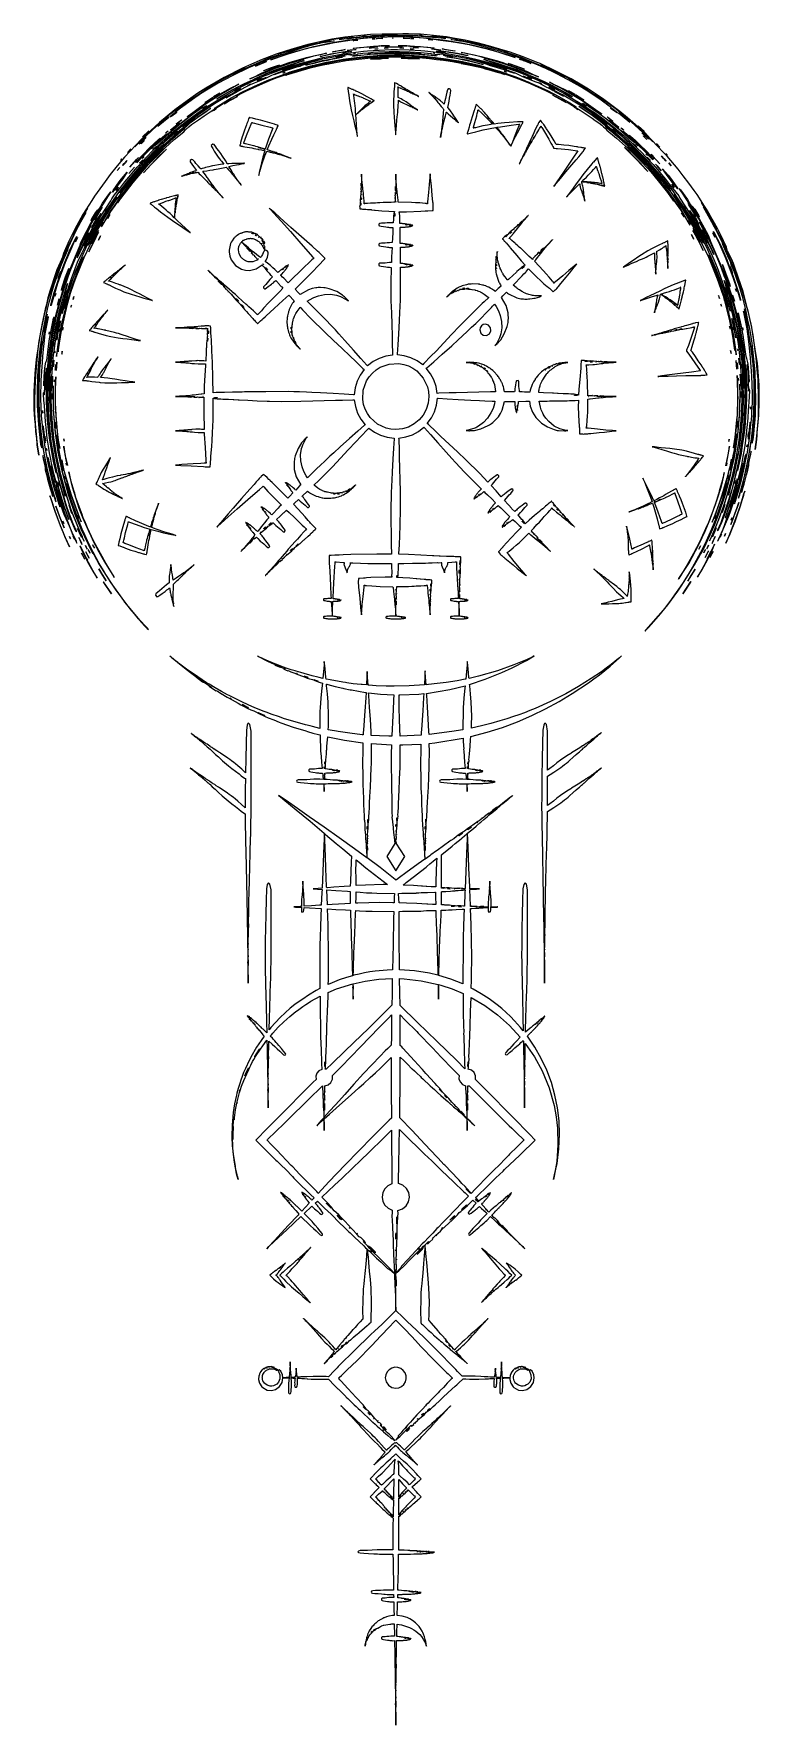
# Model space of a CAD drawing. Extents: x 0 to 153, y 0 to 357.
import ezdxf

# ---------------------------------------------------------------- set-up
doc = ezdxf.new("R2010")
doc.units = 0

msp = doc.modelspace()

# ---------------------------------------------------------------- linework, layer by layer
at = {"layer": 'Layer 1'}
for p, q in [((79.2247, 357.495424), (78.04455, 357.473716)), ((80.45886, 357.451807), (79.2247, 357.495424)), ((55.029359, 353.933444), (50.151906, 352.279584)), ((54.3888, 354.208336), (53.20852, 353.821364)), ((57.769568, 354.382496), (53.73681, 353.211701)), ((53.842691, 353.860069), (55.765101, 354.456122)), ((55.57966, 354.563425), (54.3888, 354.208336)), ((54.483, 353.526227), (55.81374, 353.912823)), ((57.080859, 354.572767), (55.029359, 353.933444)), ((56.7731, 354.912), (55.57966, 354.563425)), ((55.765101, 354.456122), (58.045011, 355.081165)), ((55.81374, 353.912823), (59.24137, 354.844181)), ((57.97761, 355.221616), (56.7731, 354.912)), ((58.355299, 354.954244), (57.080859, 354.572767)), ((61.87485, 355.265991), (57.769568, 354.382496)), ((59.23102, 355.541295), (57.97761, 355.221616)), ((58.045011, 355.081165), (59.199041, 355.369709)), ((59.767239, 355.29529), (58.355299, 354.954244)), ((59.199041, 355.369709), (60.360061, 355.62311)), ((60.48877, 355.830513), (59.23102, 355.541295)), ((59.24137, 354.844181), (62.72484, 355.583256)), ((59.69707, 355.379292), (59.480944, 355.312541)), ((59.480944, 355.312541), (59.6736, 355.347)), ((59.6736, 355.347), (60.349722, 355.509944)), ((59.6736, 355.347), (59.6736, 355.347)), ((60.349722, 355.509944), (59.69707, 355.379292)), ((61.055039, 355.594143), (59.767239, 355.29529)), ((60.349672, 355.509948), (60.528285, 355.545697)), ((60.4827, 355.542), (60.349672, 355.509948)), ((60.360061, 355.62311), (61.454801, 355.857552)), ((60.528285, 355.545697), (60.4827, 355.542)), ((61.75079, 356.107655), (60.48877, 355.830513)), ((60.582293, 355.561549), (63.300563, 356.038132)), ((61.511311, 355.806334), (60.582293, 355.561549)), ((61.646164, 355.708107), (61.055039, 355.594143)), ((61.454801, 355.857552), (62.553611, 356.054515)), ((62.601301, 356.023445), (61.511311, 355.806334)), ((61.799411, 355.661402), (61.646164, 355.708107)), ((63.02835, 356.337666), (61.75079, 356.107655)), ((63.292421, 355.962053), (61.799411, 355.661402)), ((63.6196, 355.574), (61.87485, 355.265991)), ((64.77715, 356.506801), (62.12021, 356.076311)), ((62.12021, 356.076311), (63.0075, 356.327)), ((62.553611, 356.054515), (62.668323, 356.057159)), ((62.668323, 356.057159), (62.601301, 356.023445)), ((62.72484, 355.583256), (64.02791, 355.825261)), ((63.0075, 356.327), (64.20725, 356.499881)), ((63.0075, 356.327), (63.0075, 356.327)), ((65.79397, 356.816896), (63.0234, 356.33492)), ((63.0234, 356.33492), (63.02835, 356.337666)), ((65.132072, 353.945902), (63.238022, 353.672319)), ((63.27065, 353.716447), (64.49421, 353.951905)), ((63.523132, 356.039216), (63.292421, 355.962053)), ((63.300563, 356.038132), (63.523132, 356.039216)), ((68.219975, 356.27054), (63.6196, 355.574)), ((63.6196, 355.574), (63.6196, 355.574)), ((64.02791, 355.825261), (65.33796, 356.033213)), ((64.20725, 356.499881), (67.54622, 356.911953)), ((64.49421, 353.951905), (65.8777, 354.172)), ((64.622007, 356.289502), (67.653267, 356.738847)), ((66.597057, 356.465467), (64.622007, 356.289502)), ((67.54622, 356.911953), (64.77715, 356.506801)), ((65.87766, 354.17173), (65.132072, 353.945902)), ((65.33796, 356.033213), (66.64896, 356.22892)), ((71.22053, 357.36542), (65.79397, 356.816896)), ((65.8777, 354.172), (65.87766, 354.17173)), ((66.272527, 353.948211), (67.349287, 354.104201)), ((66.900827, 354.021306), (66.272527, 353.948211)), ((68.789727, 356.717819), (66.597057, 356.465467)), ((66.64896, 356.22892), (67.96464, 356.362592)), ((67.409871, 354.069877), (66.900827, 354.021306)), ((67.198886, 356.608626), (67.411554, 356.629926)), ((67.235112, 356.627817), (67.198886, 356.608626)), ((67.449, 356.65), (67.235112, 356.627817)), ((67.349287, 354.104201), (68.104169, 354.197749)), ((68.212909, 354.188692), (67.4098, 354.07)), ((67.4098, 354.07), (67.409871, 354.069877)), ((67.411554, 356.629926), (67.449, 356.65)), ((67.449, 356.65), (67.449, 356.65)), ((67.553161, 356.040507), (67.7218, 356.069)), ((67.721529, 356.029652), (67.553161, 356.040507)), ((68.918818, 354.510439), (67.558088, 354.388604)), ((67.558088, 354.388604), (67.76275, 354.442805)), ((67.653267, 356.738847), (69.8708, 356.984)), ((68.526271, 356.149622), (67.721529, 356.029652)), ((67.7218, 356.069), (68.526271, 356.149622)), ((67.7218, 356.069), (67.7218, 356.069)), ((67.76275, 354.442805), (69.10387, 354.619383)), ((67.96464, 356.362592), (68.219975, 356.27054)), ((71.445934, 356.67802), (68.085534, 356.379779)), ((68.085534, 356.379779), (69.097304, 356.53821)), ((68.104169, 354.197749), (68.212909, 354.188692)), ((69.011212, 356.742138), (68.789727, 356.717819)), ((71.727648, 354.742234), (68.918818, 354.510439)), ((70.731272, 356.886461), (69.011212, 356.742138)), ((69.097304, 356.53821), (70.138384, 356.630807)), ((69.10387, 354.619383), (70.45585, 354.746882)), ((69.3117, 356.871), (71.42181, 357.035637)), ((71.42181, 357.035637), (69.3117, 356.871)), ((69.3117, 356.871), (69.3117, 356.871)), ((69.551169, 357.135436), (69.8117, 357.176)), ((69.728969, 357.137742), (69.551169, 357.135436)), ((70.129611, 357.179793), (69.728969, 357.137742)), ((69.8117, 357.176), (69.81173, 357.176709)), ((69.81173, 357.176709), (70.129611, 357.179793)), ((69.8708, 356.984), (69.870816, 356.984053)), ((69.870816, 356.984053), (74.782696, 357.276664)), ((70.138384, 356.630807), (71.693664, 356.766784)), ((70.45585, 354.746882), (71.81285, 354.858777)), ((70.566863, 353.87939), (71.789673, 353.999459)), ((71.590074, 356.958467), (70.731272, 356.886461)), ((70.930841, 354.466683), (72.005571, 354.583294)), ((72.020361, 354.543304), (70.930841, 354.466683)), ((73.6473, 357.434), (71.22053, 357.36542)), ((71.523477, 357.049303), (71.421857, 357.036109)), ((71.421857, 357.036109), (71.563431, 357.045673)), ((72.324491, 356.722657), (71.445934, 356.67802)), ((71.6331, 357.053), (71.523477, 357.049303)), ((72.1558, 356.441116), (71.534629, 356.417745)), ((71.534629, 356.417745), (72.1559, 356.441)), ((71.563431, 357.045673), (71.6331, 357.053)), ((72.449897, 357.003885), (71.590074, 356.958467)), ((71.6331, 357.053), (72.98453, 357.098452)), ((72.98453, 357.098452), (71.6331, 357.053)), ((71.6331, 357.053), (71.6331, 357.053)), ((71.693664, 356.766784), (73.172024, 356.884005)), ((72.632243, 354.837205), (71.727648, 354.742234)), ((72.762015, 354.753325), (71.7623, 354.744)), ((71.7623, 354.744), (71.762311, 354.743795)), ((71.762311, 354.743795), (72.762015, 354.753325)), ((71.789673, 353.999459), (73.030943, 354.065635)), ((71.81285, 354.858777), (73.17459, 354.923124)), ((72.005571, 354.583294), (72.089349, 354.565997)), ((72.089349, 354.565997), (72.0203, 354.544)), ((72.0203, 354.544), (72.020361, 354.543304)), ((72.099391, 354.248007), (72.459396, 354.314691)), ((72.411845, 354.235872), (72.099391, 354.248007)), ((72.1559, 356.441), (72.1558, 356.441116)), ((73.535161, 356.769223), (72.324491, 356.722657)), ((72.327159, 356.451662), (72.963666, 356.555757)), ((73.538779, 356.508883), (72.327159, 356.451662)), ((72.799459, 354.295389), (72.4118, 354.236)), ((72.4118, 354.236), (72.411845, 354.235872)), ((74.168327, 357.094786), (72.449897, 357.003885)), ((72.459396, 354.314691), (72.799459, 354.295389)), ((73.17459, 354.923124), (72.6322, 354.838)), ((72.6322, 354.838), (72.632243, 354.837205)), ((72.963666, 356.555757), (73.8119, 356.541)), ((73.030943, 354.065635), (74.268823, 354.135437)), ((73.172024, 356.884005), (74.901574, 356.942174)), ((73.303418, 354.929429), (74.2639, 354.985)), ((75.199028, 354.967349), (73.303418, 354.929429)), ((74.141413, 356.799816), (73.535161, 356.769223)), ((73.81182, 356.541172), (73.538779, 356.508883)), ((75.85039, 357.445056), (73.6473, 357.434)), ((73.8119, 356.541), (73.81182, 356.541172)), ((74.098912, 354.465972), (74.647707, 354.501112)), ((74.112888, 354.447284), (74.098912, 354.465972)), ((74.87009, 354.449488), (74.112888, 354.447284)), ((74.75038, 356.814469), (74.141413, 356.799816)), ((75.887497, 357.132096), (74.168327, 357.094786)), ((74.2639, 354.985), (74.263973, 354.984683)), ((74.263973, 354.984683), (75.199028, 354.967349)), ((74.268823, 354.135437), (75.486213, 354.186858)), ((74.374414, 354.683001), (74.495501, 354.722278)), ((74.499842, 354.667479), (74.374414, 354.683001)), ((74.495501, 354.722278), (75.318014, 354.750193)), ((76.155312, 354.663511), (74.499842, 354.667479)), ((74.647707, 354.501112), (74.914712, 354.472043)), ((75.92157, 356.836279), (74.75038, 356.814469)), ((74.782696, 357.276664), (75.866516, 357.310584)), ((74.8701, 354.45), (74.87009, 354.449488)), ((74.914712, 354.472043), (74.8701, 354.45)), ((74.901574, 356.942174), (75.908874, 356.946447)), ((75.318014, 354.750193), (75.945904, 354.763116)), ((75.3793, 357.35), (75.8582, 357.38)), ((75.86577, 357.3175), (75.3793, 357.35)), ((75.486213, 354.186858), (76.205752, 354.20212)), ((78.04455, 357.473716), (75.85039, 357.445056)), ((75.8582, 357.38), (75.85824, 357.380047)), ((75.85824, 357.380047), (76.34266, 357.365089)), ((76.34266, 357.365089), (75.86577, 357.3175)), ((75.866516, 357.310584), (76.954406, 357.30146)), ((75.868888, 356.592618), (75.94907, 356.596044)), ((75.950224, 356.585969), (75.868888, 356.592618)), ((76.748068, 357.137929), (75.887497, 357.132096)), ((75.908874, 356.946447), (76.913664, 356.965884)), ((77.09364, 356.837196), (75.92157, 356.836279)), ((75.945904, 354.763116), (76.147786, 354.770578)), ((75.94907, 356.596044), (76.03, 356.595)), ((76.03, 356.595), (75.950224, 356.585969)), ((76.147786, 354.770578), (76.350139, 354.769254)), ((76.158772, 354.663477), (76.155312, 354.663511)), ((76.1623, 354.663613), (76.158772, 354.663477)), ((77.811668, 354.680489), (76.1623, 354.664)), ((76.1623, 354.664), (76.1623, 354.663613)), ((76.205752, 354.20212), (76.925968, 354.201511)), ((76.350139, 354.769254), (76.979319, 354.76637)), ((77.608501, 357.117002), (76.748068, 357.137929)), ((76.913664, 356.965884), (78.643754, 356.935186)), ((76.925968, 354.201511), (79.391278, 354.105521)), ((76.954406, 357.30146), (79.416176, 357.243765)), ((76.979319, 354.76637), (77.804683, 354.735472)), ((77.0522, 354.984), (77.05224, 354.984014)), ((78.9446, 354.970549), (77.0522, 354.984)), ((77.05224, 354.984014), (78.9446, 354.970549)), ((79.5198, 356.790864), (77.09364, 356.837196)), ((77.438032, 354.485791), (77.698184, 354.514047)), ((77.487139, 354.462931), (77.438032, 354.485791)), ((78.24175, 354.462389), (77.487139, 354.462931)), ((79.330181, 357.075823), (77.608501, 357.117002)), ((77.698184, 354.514047), (78.251864, 354.481591)), ((77.804683, 354.735472), (77.933503, 354.695617)), ((77.933503, 354.695617), (77.811668, 354.680489)), ((78.088792, 356.571921), (78.925417, 356.612045)), ((78.366583, 356.547738), (78.088792, 356.571921)), ((78.251864, 354.481591), (78.2417, 354.463)), ((78.2417, 354.463), (78.24175, 354.462389)), ((79.578883, 356.516566), (78.366583, 356.547738)), ((78.643754, 356.935186), (80.133234, 356.833976)), ((80.1098, 357.126), (78.77994, 357.155814)), ((78.77994, 357.155814), (80.1098, 357.126)), ((78.925417, 356.612045), (79.5789, 356.517)), ((79.628382, 354.884458), (79.073347, 354.968236)), ((79.073347, 354.968236), (81.795067, 354.82778)), ((81.051591, 356.981804), (79.330181, 357.075823)), ((79.391278, 354.105521), (81.862818, 353.944852)), ((79.416176, 357.243765), (81.875106, 357.106532)), ((79.5174, 354.8), (80.509029, 354.787179)), ((80.509029, 354.787179), (79.5174, 354.8)), ((80.397464, 356.749519), (79.5198, 356.791)), ((79.5198, 356.791), (79.5198, 356.790864)), ((79.574625, 354.337426), (79.907159, 354.355841)), ((79.9703, 354.276), (79.574625, 354.337426)), ((79.5789, 356.517), (79.578883, 356.516566)), ((80.543492, 354.786502), (79.628382, 354.884458)), ((80.369514, 356.483871), (79.750646, 356.505475)), ((79.750646, 356.505475), (80.369514, 356.483871)), ((79.907159, 354.355841), (80.277002, 354.287227)), ((80.277002, 354.287227), (79.9703, 354.276)), ((79.9703, 354.276), (79.9703, 354.276)), ((80.235529, 357.122245), (80.109762, 357.126145)), ((80.109762, 357.126145), (80.197135, 357.117396)), ((80.1098, 357.126), (80.1098, 357.126)), ((80.133234, 356.833976), (81.694014, 356.741515)), ((80.197135, 357.117396), (80.3381, 357.112)), ((80.222151, 354.608442), (80.301588, 354.625675)), ((80.294939, 354.5853), (80.222151, 354.608442)), ((80.3381, 357.112), (80.235529, 357.122245)), ((81.385678, 354.532908), (80.2949, 354.586)), ((80.2949, 354.586), (80.294939, 354.5853)), ((80.301588, 354.625675), (81.385678, 354.532908)), ((80.3381, 357.112), (80.3381, 357.112)), ((81.24311, 357.077185), (80.338176, 357.111884)), ((80.338176, 357.111884), (81.1691, 357.042353)), ((83.760984, 356.521015), (80.397464, 356.749519)), ((81.8187, 357.39), (80.45886, 357.451807)), ((80.5435, 354.787), (80.543492, 354.786502)), ((83.353667, 354.595917), (80.5435, 354.787)), ((81.913178, 356.934625), (81.051591, 356.981804)), ((81.1691, 357.042353), (82.4491, 356.991)), ((82.4491, 356.991), (81.24311, 357.077185)), ((81.5749, 357.296), (81.888, 357.303)), ((81.978289, 357.263593), (81.5749, 357.296)), ((81.694014, 356.741515), (83.760984, 356.521015)), ((81.795067, 354.82778), (84.498877, 354.554569)), ((83.1758, 357.285), (81.8187, 357.39)), ((81.862818, 353.944852), (82.687095, 353.873385)), ((81.875106, 357.106532), (84.100146, 356.899734)), ((81.888, 357.303), (82.153035, 357.260949)), ((81.888, 357.303), (81.888, 357.303)), ((82.773614, 356.860965), (81.913178, 356.934625)), ((82.153035, 357.260949), (81.978289, 357.263593)), ((82.4491, 356.991), (82.4491, 356.991)), ((82.995776, 356.843089), (82.773614, 356.860965)), ((87.147076, 356.510386), (82.995776, 356.843089)), ((84.53361, 357.175179), (83.1758, 357.285)), ((84.709917, 354.498604), (83.353667, 354.595917)), ((84.196272, 356.176315), (83.382778, 356.273321)), ((83.382778, 356.273321), (84.186772, 356.216312)), ((83.65482, 356.405591), (83.882884, 356.507177)), ((85.99042, 356.119596), (83.65482, 356.405591)), ((83.882884, 356.507177), (85.195654, 356.387176)), ((84.100146, 356.899734), (87.147076, 356.510386)), ((84.111682, 354.291299), (84.2158, 354.304)), ((86.053632, 354.06571), (84.111682, 354.291299)), ((86.947538, 356.730058), (84.163878, 357.079378)), ((84.163878, 357.079378), (85.8686, 356.922)), ((84.186772, 356.216312), (84.3584, 356.193)), ((84.3584, 356.192529), (84.196272, 356.176315)), ((84.2158, 354.304), (84.215802, 354.303883)), ((84.215802, 354.303883), (86.053632, 354.06571)), ((84.533888, 356.798772), (84.320068, 356.816479)), ((84.320068, 356.816479), (84.361244, 356.797248)), ((84.3584, 356.193), (84.3584, 356.192529)), ((84.361244, 356.797248), (84.5733, 356.779)), ((84.498877, 354.554569), (84.709917, 354.498604)), ((85.88816, 357.016102), (84.53361, 357.175179)), ((84.5733, 356.779), (84.533888, 356.798772)), ((84.5733, 356.779), (84.5733, 356.779)), ((85.195654, 356.387176), (86.511334, 356.227012)), ((85.8686, 356.922), (87.49809, 356.729073)), ((85.8686, 356.922), (85.8686, 356.922)), ((87.2999, 356.842883), (85.88816, 357.016102)), ((87.1376, 355.96815), (85.99042, 356.119596)), ((87.162703, 354.085251), (86.392017, 354.306194)), ((86.392017, 354.306194), (89.011917, 353.887001)), ((86.511334, 356.227012), (87.825114, 356.032527)), ((89.604608, 356.354923), (86.947538, 356.730058)), ((88.27576, 355.786963), (87.1376, 355.96815)), ((89.052963, 353.842636), (87.162703, 354.085251)), ((88.67562, 356.592366), (87.2999, 356.842883)), ((87.49809, 356.729073), (88.69289, 356.584141)), ((87.825114, 356.032527), (89.135844, 355.826)), ((88.263359, 356.269628), (88.477585, 356.275905)), ((88.503296, 356.19769), (88.263359, 356.269628)), ((90.02349, 355.513208), (88.27576, 355.786963)), ((88.477585, 356.275905), (89.835735, 356.089322)), ((90.007426, 355.92604), (88.503296, 356.19769)), ((89.9508, 356.393876), (88.66999, 356.595044)), ((88.66999, 356.595044), (88.67562, 356.592366)), ((88.69289, 356.584141), (89.604608, 356.354923)), ((89.081669, 356.316471), (89.192989, 356.317555)), ((89.154457, 356.283908), (89.081669, 356.316471)), ((89.135844, 355.826), (90.893074, 355.509065)), ((89.703116, 356.189107), (89.154457, 356.283908)), ((89.192989, 356.317555), (90.2934, 356.135)), ((90.249741, 356.080198), (89.703116, 356.189107)), ((89.835735, 356.089322), (91.193545, 355.85827)), ((91.22076, 356.142134), (89.9508, 356.393876)), ((90.143175, 355.975288), (90.007426, 355.92604)), ((92.07486, 355.163208), (90.02349, 355.513208)), ((90.733826, 355.875773), (90.143175, 355.975288)), ((91.193545, 355.85827), (90.249741, 356.080198)), ((90.2934, 356.135), (91.3916, 355.929932)), ((90.2934, 356.135), (90.2934, 356.135)), ((92.033296, 355.610024), (90.733826, 355.875773)), ((90.893074, 355.509065), (91.769043, 355.336523)), ((92.48787, 355.880658), (91.22076, 356.142134)), ((91.2928, 355.842), (91.24857, 355.844238)), ((91.24857, 355.844238), (91.426776, 355.813442)), ((91.426776, 355.813442), (91.2928, 355.842)), ((91.2928, 355.842), (91.2928, 355.842)), ((91.3916, 355.929932), (92.55689, 355.698168)), ((92.081183, 355.699764), (91.426769, 355.812935)), ((91.426769, 355.812935), (92.110895, 355.666984)), ((91.769043, 355.336523), (92.634429, 355.143461)), ((94.743476, 354.921555), (92.033296, 355.610024)), ((94.12005, 354.705006), (92.07486, 355.163208)), ((92.3026, 355.638), (92.081183, 355.699764)), ((92.110895, 355.666984), (92.3026, 355.638)), ((92.3026, 355.638), (92.3026, 355.638)), ((93.74664, 355.576987), (92.48787, 355.880658)), ((92.55689, 355.698168), (93.71499, 355.426349)), ((92.634429, 355.143461), (96.091969, 354.297814)), ((93.71499, 355.426349), (96.01736, 354.868904)), ((96.16704, 354.99285), (93.74664, 355.576987)), ((96.16816, 354.212311), (94.12005, 354.705006)), ((96.823876, 354.333551), (94.743476, 354.921555)), ((96.01736, 354.868904), (99.89712, 353.724944)), ((96.091969, 354.297814), (98.8059, 353.505861)), ((98.55616, 354.283248), (96.16704, 354.99285)), ((98.1945, 353.614), (96.16816, 354.212311)), ((99.299626, 353.604481), (96.823876, 354.333551)), ((100.50699, 353.68507), (98.55616, 354.283248)), ((45.41237, 350.806583), (44.17897, 350.234691)), ((45.026094, 350.3299), (46.458934, 350.966311)), ((50.151906, 352.279584), (45.393029, 350.310344)), ((48.32784, 352.038393), (45.41237, 350.806583)), ((46.458934, 350.966311), (47.897064, 351.588371)), ((46.870973, 350.681898), (49.235743, 351.638865)), ((48.453053, 351.30796), (46.870973, 350.681898)), ((47.897064, 351.588371), (48.64896, 351.925313)), ((49.79548, 352.622971), (48.32784, 352.038393)), ((48.4531, 351.308), (48.453053, 351.30796)), ((49.235743, 351.638865), (48.4531, 351.308)), ((48.64896, 351.925313), (49.69811, 352.393042)), ((49.69811, 352.393042), (50.8423, 352.787851)), ((51.27689, 353.17163), (49.79548, 352.622971)), ((50.07828, 350.303916), (51.52163, 350.792442)), ((50.12908, 351.987904), (53.11882, 353.080644)), ((51.83706, 352.580689), (50.12908, 351.987904)), ((51.993364, 350.899384), (50.233214, 350.225438)), ((50.273404, 349.190586), (53.487844, 350.354254)), ((50.496113, 350.14003), (52.275523, 350.78824)), ((50.8423, 352.787851), (51.657419, 353.049866)), ((53.20852, 353.821364), (51.27689, 353.17163)), ((52.7233, 350.762), (51.28273, 350.205913)), ((51.458996, 350.01815), (52.924856, 350.526107)), ((51.52163, 350.792442), (51.993364, 350.899384)), ((51.657419, 353.049866), (51.920151, 353.232311)), ((53.73681, 353.211701), (51.83706, 352.580689)), ((54.55505, 350.857699), (51.90144, 349.948831)), ((51.920151, 353.232311), (53.842691, 353.860069)), ((52.188084, 353.154496), (52.070684, 353.104182)), ((52.070684, 353.104182), (52.228786, 353.143744)), ((52.370089, 353.209984), (52.188084, 353.154496)), ((52.228786, 353.143744), (52.4036, 353.205)), ((52.275523, 350.78824), (54.035263, 351.414434)), ((52.4036, 353.205), (52.370089, 353.209984)), ((52.4036, 353.205), (52.4036, 353.205)), ((52.569007, 349.79664), (60.417447, 352.10901)), ((54.361777, 350.414765), (52.569007, 349.79664)), ((54.091366, 351.194704), (52.7233, 350.762)), ((52.924856, 350.526107), (54.389846, 351.019174)), ((53.11882, 353.080644), (54.483, 353.526227)), ((53.487844, 350.354254), (56.757794, 351.351336)), ((54.035263, 351.414434), (54.232056, 351.481693)), ((56.658156, 351.922792), (54.091366, 351.194704)), ((54.232056, 351.481693), (57.667235, 352.48273)), ((55.219091, 350.702456), (54.361777, 350.414765)), ((54.389846, 351.019174), (56.947746, 351.767305)), ((55.380673, 350.357937), (54.509112, 350.070175)), ((55.93979, 351.403), (54.55505, 350.857699)), ((58.405781, 350.362835), (54.9656, 349.361)), ((55.089734, 349.505251), (58.890603, 350.63135)), ((56.0625, 350.956809), (55.219091, 350.702456)), ((56.238665, 350.618597), (55.380673, 350.357937)), ((55.9398, 351.403), (55.93979, 351.403)), ((57.205322, 351.806683), (55.9398, 351.403)), ((57.70366, 351.442143), (56.0625, 350.956809)), ((56.72166, 350.789985), (56.238665, 350.618597)), ((57.75535, 352.386114), (56.48518, 351.985268)), ((56.48518, 351.985268), (56.817372, 352.051172)), ((60.4572, 351.092), (56.58518, 350.07439)), ((57.041978, 352.079764), (56.658156, 351.922792)), ((57.536982, 351.113733), (56.72166, 350.789985)), ((56.757794, 351.351336), (58.946734, 351.929569)), ((56.817372, 352.051172), (57.041978, 352.079764)), ((56.947746, 351.767305), (57.205322, 351.806683)), ((57.131076, 350.316212), (57.856104, 350.52518)), ((58.589262, 351.406583), (57.536982, 351.113733)), ((57.57224, 350.850388), (59.0561, 351.264)), ((58.93208, 351.170202), (57.57224, 350.850388)), ((57.667235, 352.48273), (61.153996, 353.285863)), ((59.3242, 351.867), (57.70366, 351.442143)), ((59.18167, 352.74551), (57.75535, 352.386114)), ((57.856104, 350.52518), (58.585614, 350.712917)), ((61.880651, 351.207677), (58.405781, 350.362835)), ((58.44771, 350.298936), (61.15166, 350.931508)), ((58.585614, 350.712917), (62.007707, 351.525931)), ((59.45675, 351.673382), (58.589262, 351.406583)), ((58.890603, 350.63135), (62.745724, 351.554791)), ((60.2943, 351.505823), (58.93208, 351.170202)), ((58.946734, 351.929569), (60.049344, 352.205864)), ((59.056099, 351.263239), (60.364389, 351.676976)), ((59.0561, 351.264), (59.056099, 351.263239)), ((60.609139, 353.090054), (59.1816, 352.746)), ((59.1816, 352.746), (59.18167, 352.74551)), ((60.417447, 352.10901), (59.3242, 351.867)), ((59.3242, 351.867), (59.3242, 351.867)), ((61.02485, 352.119101), (59.45675, 351.673382)), ((60.049344, 352.205864), (61.159144, 352.458735)), ((61.64085, 351.763328), (60.2943, 351.505823)), ((60.364389, 351.676976), (61.080386, 351.837843)), ((61.813181, 351.404838), (60.4572, 351.092)), ((60.4572, 351.092), (60.4572, 351.092)), ((60.551414, 352.713221), (60.765302, 352.791504)), ((60.872549, 352.723158), (60.551414, 352.713221)), ((61.892119, 353.403696), (60.609139, 353.090054)), ((60.765302, 352.791504), (62.765862, 353.233181)), ((61.06446, 352.759246), (60.872549, 352.723158)), ((63.03455, 352.523878), (61.02485, 352.119101)), ((64.53083, 353.44703), (61.0644, 352.76)), ((61.0644, 352.76), (61.06446, 352.759246)), ((61.080386, 351.837843), (62.313176, 352.035077)), ((61.120864, 350.91821), (61.217124, 350.937613)), ((61.15166, 350.931508), (61.120864, 350.91821)), ((61.153996, 353.285863), (61.892119, 353.403696)), ((61.159144, 352.458735), (65.426916, 353.288149)), ((61.176964, 350.933848), (62.322924, 351.165067)), ((61.217124, 350.937613), (61.176964, 350.933848)), ((62.2666, 351.149), (61.21704, 350.937384)), ((61.21704, 350.937384), (62.2666, 351.149)), ((62.025346, 351.847681), (61.64085, 351.763328)), ((62.766688, 351.595121), (61.813181, 351.404838)), ((65.112982, 351.835436), (61.880651, 351.207677)), ((62.007707, 351.525931), (65.468004, 352.156847)), ((63.643176, 352.272143), (62.025346, 351.847681)), ((62.2666, 351.149), (62.2666, 351.149)), ((62.266688, 351.149228), (62.367159, 351.169478)), ((62.322924, 351.165067), (62.266688, 351.149228)), ((62.313176, 352.035077), (63.643176, 352.272143)), ((62.350607, 351.172864), (66.063557, 351.84129)), ((62.367159, 351.169478), (62.350607, 351.172864)), ((62.745724, 351.554791), (62.766688, 351.595121)), ((62.765862, 353.233181), (64.614872, 353.550009)), ((65.05018, 352.888159), (63.03455, 352.523878)), ((63.181377, 353.683444), (63.27065, 353.716447)), ((63.238022, 353.672319), (63.181377, 353.683444)), ((63.792842, 352.301676), (65.0793, 352.53)), ((65.031792, 352.480119), (63.792842, 352.301676)), ((65.835786, 352.870347), (63.850696, 352.563354)), ((63.850696, 352.563354), (64.831136, 352.795328)), ((66.7003, 353.805), (64.53083, 353.44703)), ((64.614872, 353.550009), (65.842162, 353.738629)), ((64.831136, 352.795328), (65.8358, 352.871)), ((65.211762, 352.533913), (65.031792, 352.480119)), ((66.81005, 353.106898), (65.05018, 352.888159)), ((65.079279, 352.529809), (65.211762, 352.533913)), ((65.0793, 352.53), (65.079279, 352.529809)), ((68.375361, 352.281457), (65.112982, 351.835436)), ((65.312308, 353.456941), (66.915348, 353.748637)), ((66.834008, 353.659771), (65.312308, 353.456941)), ((65.371541, 352.725204), (65.50617, 352.764523)), ((65.434266, 352.717174), (65.371541, 352.725204)), ((65.426916, 353.288149), (69.742924, 353.811485)), ((65.622172, 352.746173), (65.434266, 352.717174)), ((65.468004, 352.156847), (69.948203, 352.736345)), ((65.50617, 352.764523), (65.86889, 352.87028)), ((65.76422, 352.783042), (65.622172, 352.746173)), ((65.7643, 352.784), (65.76422, 352.783042)), ((65.86889, 352.87028), (65.7643, 352.784)), ((65.8358, 352.871), (65.835786, 352.870347)), ((65.842162, 353.738629), (66.7003, 353.805)), ((66.1839, 353.23), (66.01118, 353.207005)), ((66.01118, 353.207005), (66.104048, 353.198219)), ((66.063557, 351.84129), (71.985247, 352.500961)), ((66.104048, 353.198219), (66.256408, 353.226608)), ((66.256408, 353.226608), (66.1839, 353.23)), ((66.657851, 353.046286), (66.81005, 353.106898)), ((66.874154, 353.046319), (66.657851, 353.046286)), ((67.02076, 353.691623), (66.834008, 353.659771)), ((67.227513, 353.069115), (66.874154, 353.046319)), ((66.915348, 353.748637), (67.195987, 353.749453)), ((67.195987, 353.749453), (67.0207, 353.692)), ((67.0207, 353.692), (67.02076, 353.691623)), ((67.087229, 352.994868), (67.288965, 353.043031)), ((67.116196, 352.978485), (67.087229, 352.994868)), ((68.341456, 353.090109), (67.116196, 352.978485)), ((67.288965, 353.043031), (67.227513, 353.069115)), ((67.436807, 352.788365), (69.0264, 352.991)), ((68.560447, 352.866444), (67.436807, 352.788365)), ((67.9708, 353.439), (67.641184, 353.399009)), ((67.641184, 353.399009), (67.707052, 353.394093)), ((67.707052, 353.394093), (68.032872, 353.432791)), ((68.032872, 353.432791), (67.9708, 353.439)), ((67.9708, 353.439), (67.9708, 353.439)), ((68.507586, 353.202208), (68.341456, 353.090109)), ((69.16694, 352.374393), (68.375361, 352.281457)), ((69.609516, 353.327128), (68.507586, 353.202208)), ((71.167527, 353.098478), (68.560447, 352.866444)), ((69.0264, 352.990656), (70.66641, 353.137976)), ((69.0264, 352.991), (69.0264, 352.990656)), ((72.752312, 352.687323), (69.16694, 352.374393)), ((70.711596, 353.425829), (69.609516, 353.327128)), ((69.742924, 353.811485), (70.566863, 353.87939)), ((69.948203, 352.736345), (74.455484, 353.040346)), ((70.6215, 353.352086), (71.14323, 353.387496)), ((70.629982, 353.335864), (70.6215, 353.353)), ((70.6215, 353.353), (70.6215, 353.352086)), ((70.979474, 353.351104), (70.629982, 353.335864)), ((70.66641, 353.137976), (70.870529, 353.20354)), ((71.811156, 353.530773), (70.711596, 353.425829)), ((70.870529, 353.20354), (70.923232, 353.266458)), ((70.923232, 353.266458), (72.033982, 353.364685)), ((71.15008, 353.371317), (70.979474, 353.351104)), ((71.14323, 353.387496), (71.15008, 353.371317)), ((72.777347, 353.185239), (71.167527, 353.098478)), ((71.207744, 352.153247), (73.309514, 352.240482)), ((71.876746, 352.218029), (71.207744, 352.153247)), ((72.910976, 353.606409), (71.811156, 353.530773)), ((72.47574, 352.247064), (71.876746, 352.218029)), ((71.985247, 352.500961), (74.168357, 352.617471)), ((72.033982, 353.364685), (73.145822, 353.412339)), ((73.4981, 352.282), (72.47574, 352.247064)), ((76.346762, 352.799572), (72.752312, 352.687323)), ((74.384727, 353.256875), (72.777347, 353.185239)), ((75.136746, 353.687971), (72.910976, 353.606409)), ((73.1052, 352.886), (74.39009, 352.943009)), ((74.39009, 352.943009), (73.1052, 352.886)), ((73.1052, 352.886), (73.1052, 352.886)), ((73.145822, 353.412339), (74.256712, 353.452979)), ((73.309514, 352.240482), (73.4981, 352.282)), ((73.515393, 352.287178), (73.498025, 352.282295)), ((73.498025, 352.282295), (73.551413, 352.284127)), ((73.4981, 352.282), (73.4981, 352.282)), ((73.6531, 352.29), (73.515393, 352.287178)), ((73.551413, 352.284127), (73.6531, 352.29)), ((73.6531, 352.29), (75.0451, 352.342674)), ((75.0451, 352.342674), (73.6531, 352.29)), ((73.6531, 352.29), (73.6531, 352.29)), ((73.6531, 352.29), (73.6531, 352.29)), ((74.168357, 352.617471), (76.354377, 352.665229)), ((74.256712, 353.452979), (75.368612, 353.460816)), ((76.294177, 353.302256), (74.384727, 353.256875)), ((74.436459, 352.946169), (74.390059, 352.943217)), ((74.390059, 352.943217), (74.472412, 352.941182)), ((74.4775, 352.946), (74.436459, 352.946169)), ((74.455484, 353.040346), (75.058956, 353.050224)), ((74.472412, 352.941182), (74.4775, 352.946)), ((74.897548, 353.012474), (74.477438, 352.946335)), ((74.477438, 352.946335), (76.3274, 352.954)), ((74.4775, 352.946), (74.4775, 352.946)), ((76.319598, 353.037981), (74.897548, 353.012474)), ((75.058956, 353.050224), (76.314876, 353.086007)), ((76.122339, 353.717378), (75.136746, 353.687971)), ((75.368612, 353.460816), (76.149746, 353.444772)), ((76.253739, 353.724569), (76.122339, 353.717378)), ((76.149746, 353.444772), (76.280872, 353.439649)), ((76.385952, 353.721482), (76.253739, 353.724569)), ((76.280872, 353.439649), (76.410711, 353.448807)), ((78.207017, 353.264032), (76.294177, 353.302256)), ((76.314876, 353.086007), (77.573706, 353.059108)), ((77.741918, 353.020616), (76.319598, 353.037981)), ((76.3274, 352.954), (78.17356, 352.952643)), ((76.3274, 352.954), (76.3274, 352.954)), ((79.941876, 352.711111), (76.346762, 352.799572)), ((76.354377, 352.665229), (80.728517, 352.52111)), ((77.374528, 353.699469), (76.385952, 353.721482)), ((76.410711, 353.448807), (77.186418, 353.472347)), ((77.186418, 353.472347), (79.405478, 353.445892)), ((79.601998, 353.641097), (77.374528, 353.699469)), ((77.573706, 353.059108), (78.177856, 353.046973)), ((79.114, 352.312), (77.71922, 352.34931)), ((77.71922, 352.34931), (79.114, 352.312)), ((78.17356, 352.952643), (77.741918, 353.020616)), ((78.214639, 352.952001), (78.173598, 352.951899)), ((78.173598, 352.951899), (78.179499, 352.947082)), ((78.177856, 353.046973), (82.693968, 352.780355)), ((78.179499, 352.947082), (78.2607, 352.95)), ((81.423607, 353.145894), (78.207017, 353.264032)), ((78.2607, 352.95), (78.214639, 352.952001)), ((78.2607, 352.95), (78.2607, 352.95)), ((78.2607, 352.95), (79.54674, 352.913706)), ((79.54674, 352.913706), (78.2607, 352.95)), ((78.2607, 352.95), (78.2607, 352.95)), ((79.114, 352.312), (79.114, 352.312)), ((79.114, 352.312), (79.21562, 352.307961)), ((79.250692, 352.310905), (79.114, 352.312)), ((79.114, 352.312), (79.114, 352.312)), ((79.21562, 352.307961), (79.268805, 352.305986)), ((79.268805, 352.305986), (79.250692, 352.310905)), ((79.2688, 352.306), (79.463082, 352.263365)), ((81.560102, 352.192138), (79.2688, 352.306)), ((79.2688, 352.306), (79.2688, 352.306)), ((79.405478, 353.445892), (81.632408, 353.322361)), ((79.463082, 352.263365), (81.560102, 352.192138)), ((81.810808, 353.483716), (79.601998, 353.641097)), ((83.52924, 352.421913), (79.941876, 352.711111)), ((80.728517, 352.52111), (81.472954, 352.478495)), ((81.388094, 353.421448), (81.3917, 353.438)), ((81.560193, 353.406354), (81.388094, 353.421448)), ((81.3917, 353.438), (81.9124, 353.408525)), ((81.3917, 353.438), (81.3917, 353.438)), ((84.032457, 352.939468), (81.423607, 353.145894)), ((81.472954, 352.478495), (82.215421, 352.412424)), ((81.907718, 353.392043), (81.560193, 353.406354)), ((81.632408, 353.322361), (81.696539, 353.258281)), ((81.696539, 353.258281), (81.909587, 353.190894)), ((84.020438, 353.281532), (81.810808, 353.483716)), ((81.9124, 353.408525), (81.907718, 353.392043)), ((81.909587, 353.190894), (83.551157, 353.050813)), ((82.215421, 352.412424), (83.699741, 352.275157)), ((82.687095, 353.873385), (87.015221, 353.406668)), ((82.693968, 352.780355), (87.185626, 352.240569)), ((84.32306, 352.341799), (83.52924, 352.421913)), ((83.551157, 353.050813), (85.146257, 352.858338)), ((83.699741, 352.275157), (85.181351, 352.100744)), ((84.204952, 353.169295), (84.020438, 353.281532)), ((85.146257, 352.858338), (84.032457, 352.939468)), ((85.424582, 353.052173), (84.204952, 353.169295)), ((87.59466, 351.909579), (84.32306, 352.341799)), ((84.4986, 353.526), (84.439051, 353.519791)), ((84.439051, 353.519791), (84.765071, 353.479394)), ((84.82843, 353.484347), (84.4986, 353.526)), ((84.4986, 353.526), (84.4986, 353.526)), ((84.765071, 353.479394), (84.82843, 353.484347)), ((85.181351, 352.100744), (86.664861, 351.916501)), ((85.376413, 353.782834), (85.194002, 353.842382)), ((85.194002, 353.842382), (85.467856, 353.841536)), ((85.298, 353.14528), (85.243271, 353.118645)), ((85.243271, 353.118645), (85.449748, 353.06886)), ((85.647831, 353.126149), (85.298, 353.14528)), ((85.565132, 353.753426), (85.376413, 353.782834)), ((85.449748, 353.06886), (85.424582, 353.052173)), ((85.467856, 353.841536), (87.087036, 353.580842)), ((87.087036, 353.580842), (85.5651, 353.754)), ((85.5651, 353.754), (85.565132, 353.753426)), ((85.859234, 353.132888), (85.647831, 353.126149)), ((86.746163, 353.740605), (85.666073, 353.90555)), ((85.666073, 353.90555), (86.515719, 353.865424)), ((86.553987, 353.122587), (85.698572, 353.190018)), ((85.698572, 353.190018), (85.859234, 353.132888)), ((86.284, 353.335), (86.214331, 353.329234)), ((86.214331, 353.329234), (86.368388, 353.305118)), ((86.457118, 353.31709), (86.284, 353.335)), ((86.284, 353.335), (86.284, 353.335)), ((86.368388, 353.305118), (86.457118, 353.31709)), ((86.515719, 353.865424), (87.744509, 353.676262)), ((87.45397, 352.993564), (86.553987, 353.122587)), ((86.779947, 352.886281), (86.661233, 352.9764)), ((86.661233, 352.9764), (87.0341, 352.867)), ((86.664861, 351.916501), (88.530831, 351.620566)), ((88.6799, 352.684726), (86.69318, 352.976456)), ((86.69318, 352.976456), (88.6799, 352.685)), ((87.846743, 353.569454), (86.746163, 353.740605)), ((86.924504, 352.848122), (86.779947, 352.886281)), ((87.112955, 352.817924), (86.924504, 352.848122)), ((87.015221, 353.406668), (91.297955, 352.626485)), ((87.0341, 352.867), (87.03406, 352.866833)), ((87.03406, 352.866833), (87.172437, 352.826136)), ((87.172437, 352.826136), (87.112955, 352.817924)), ((87.185626, 352.240569), (90.65772, 351.636911)), ((87.549, 352.573), (87.363862, 352.628728)), ((87.363862, 352.628728), (87.493227, 352.624353)), ((89.47813, 352.657604), (87.45397, 352.993564)), ((87.493227, 352.624353), (88.786187, 352.418401)), ((88.786187, 352.418401), (87.549, 352.573)), ((87.549, 352.573), (87.549, 352.573)), ((89.22022, 351.633758), (87.59466, 351.909579)), ((87.744509, 353.676262), (89.596979, 353.39481)), ((89.595353, 353.29085), (87.846743, 353.569454)), ((88.530831, 351.620566), (90.389471, 351.261475)), ((88.6799, 352.685), (88.6799, 352.684726)), ((90.579452, 351.967665), (88.937002, 352.393233)), ((88.937002, 352.393233), (91.4941, 351.989)), ((89.011917, 353.887001), (89.1055, 353.856)), ((89.10547, 353.855864), (89.052963, 353.842636)), ((89.1055, 353.856), (89.10547, 353.855864)), ((90.83805, 351.312962), (89.22022, 351.633758)), ((91.49463, 352.280572), (89.47813, 352.657604)), ((91.330133, 352.939966), (89.595353, 353.29085)), ((89.596979, 353.39481), (91.611509, 352.983418)), ((90.867239, 351.519005), (89.910272, 351.695007)), ((89.910272, 351.695007), (89.93795, 351.653184)), ((89.93795, 351.653184), (90.913843, 351.455679)), ((90.389471, 351.261475), (90.374412, 351.257405)), ((90.374412, 351.257405), (90.471146, 351.240717)), ((91.701472, 353.296819), (90.403772, 353.577695)), ((90.403772, 353.577695), (91.137419, 353.480859)), ((90.471146, 351.240717), (90.418232, 351.254182)), ((90.418232, 351.254182), (91.564192, 351.045417)), ((91.5083, 351.051), (90.47109, 351.240738)), ((90.47109, 351.240738), (91.5083, 351.051)), ((90.966661, 351.893587), (90.579452, 351.967665)), ((90.65772, 351.636911), (94.093046, 350.850539)), ((92.5868, 350.913), (90.83805, 351.312962)), ((92.228299, 351.206755), (90.867239, 351.519005)), ((90.913843, 351.455679), (91.401651, 351.356876)), ((92.309141, 351.638458), (90.966661, 351.893587)), ((91.137419, 353.480859), (94.633699, 352.717244)), ((91.297955, 352.626485), (93.518095, 352.106181)), ((91.521762, 352.909238), (91.330133, 352.939966)), ((91.401651, 351.356876), (91.884918, 351.237451)), ((91.4941, 351.989), (92.209431, 351.81829)), ((91.4941, 351.989), (91.4941, 351.989)), ((93.0801, 351.82563), (91.49463, 352.280572)), ((91.5083, 351.051), (91.5083, 351.051)), ((91.564192, 351.045417), (91.508363, 351.050979)), ((91.508363, 351.050979), (91.623278, 351.028661)), ((91.5217, 352.909), (91.521762, 352.909238)), ((91.832317, 352.905948), (91.5217, 352.909)), ((91.623278, 351.028661), (91.591669, 351.042668)), ((91.591669, 351.042668), (94.300909, 350.42432)), ((91.611509, 352.983418), (91.832317, 352.905948)), ((93.133422, 352.950346), (91.701472, 353.296819)), ((91.884918, 351.237451), (93.816828, 350.758221)), ((93.16929, 352.030071), (92.0772, 352.270524)), ((92.0772, 352.270524), (93.99385, 351.748727)), ((92.209431, 351.81829), (95.039961, 351.025726)), ((94.180219, 350.746149), (92.228299, 351.206755)), ((93.676451, 351.316745), (92.309141, 351.638458)), ((94.329876, 350.490389), (92.5868, 350.913)), ((93.961429, 351.57163), (93.0801, 351.82563)), ((94.566592, 352.615202), (93.133422, 352.950346)), ((96.45345, 351.164245), (93.16929, 352.030071)), ((93.518095, 352.106181), (94.623215, 351.847081)), ((95.039961, 351.025726), (93.676451, 351.316745)), ((93.816828, 350.758221), (97.642247, 349.669081)), ((95.026589, 351.298826), (93.961429, 351.57163)), ((93.99385, 351.748727), (95.9159, 351.228)), ((94.093046, 350.850539), (97.010406, 350.053228)), ((95.155296, 350.509876), (94.180219, 350.746149)), ((94.300909, 350.42432), (94.88396, 350.286376)), ((96.059896, 350.017568), (94.329876, 350.490389)), ((94.5666, 352.615), (94.566592, 352.615202)), ((95.856381, 352.244525), (94.5666, 352.615)), ((94.623215, 351.847081), (95.720395, 351.570887)), ((94.633699, 352.717244), (98.085539, 351.772849)), ((95.860298, 350.979554), (95.026589, 351.298826)), ((96.1183, 350.229), (95.155296, 350.509876)), ((97.900834, 351.104945), (95.207534, 352.034776)), ((95.207534, 352.034776), (95.46104, 352.007471)), ((95.705243, 352.175772), (95.309621, 352.326606)), ((95.309621, 352.326606), (95.529884, 352.308934)), ((95.46104, 352.007471), (98.02627, 351.281726)), ((95.529884, 352.308934), (95.856381, 352.244525)), ((98.275823, 351.479127), (95.705243, 352.175772)), ((95.720395, 351.570887), (99.009165, 350.622232)), ((96.350142, 350.805793), (95.860298, 350.979554)), ((95.9159, 351.228), (97.89075, 350.662822)), ((95.9159, 351.228), (95.9159, 351.228)), ((98.093942, 350.284029), (96.350142, 350.805793)), ((99.97313, 350.045515), (96.45345, 351.164245)), ((97.89075, 350.662822), (98.92058, 350.378997)), ((99.214684, 350.704644), (97.900834, 351.104945)), ((98.02627, 351.281726), (100.97504, 350.319913)), ((98.085539, 351.772849), (98.285522, 351.711627)), ((99.155927, 353.330677), (98.1945, 353.614)), ((98.1945, 353.614), (98.1945, 353.614)), ((99.648353, 351.063496), (98.275823, 351.479127)), ((98.285522, 351.711627), (99.173836, 351.424511)), ((98.8059, 353.505861), (101.826769, 352.463764)), ((98.92058, 350.378997), (99.97313, 350.045515)), ((99.009165, 350.622232), (102.246305, 349.500662)), ((100.112959, 353.031454), (99.155927, 353.330677)), ((99.173836, 351.424511), (100.063713, 351.107011)), ((100.572634, 350.230841), (99.214684, 350.704644)), ((100.525356, 353.202382), (99.299626, 353.604481)), ((99.479776, 353.679522), (99.449316, 353.672669)), ((99.449316, 353.672669), (99.627048, 353.616671)), ((99.663, 353.63), (99.479776, 353.679522)), ((99.627048, 353.616671), (99.783943, 353.582584)), ((102.582133, 350.008746), (99.648353, 351.063496)), ((99.783943, 353.582584), (99.663, 353.63)), ((99.663, 353.63), (99.663, 353.63)), ((99.89712, 353.724944), (100.180471, 353.539482)), ((100.063713, 351.107011), (101.856013, 350.482578)), ((101.826769, 352.463764), (100.112959, 353.031454)), ((100.180471, 353.539482), (100.994168, 353.290895)), ((103.704719, 350.060345), (100.306259, 351.235405)), ((100.306259, 351.235405), (100.769, 351.139)), ((103.49667, 352.62871), (100.50699, 353.68507)), ((101.743016, 352.774844), (100.525356, 353.202382)), ((100.769, 351.139), (100.7687, 351.138799)), ((100.7687, 351.138799), (103.67867, 350.116239)), ((100.994168, 353.290895), (103.221158, 352.487036)), ((106.560606, 350.915284), (101.743016, 352.774844)), ((101.856013, 350.482578), (104.202743, 349.57717)), ((103.53241, 351.837784), (102.73452, 352.14454)), ((102.73452, 352.14454), (103.434456, 351.917899)), ((103.221158, 352.487036), (103.986146, 352.157624)), ((103.434456, 351.917899), (104.040502, 351.683457)), ((106.439, 351.447), (103.49667, 352.62871)), ((105.118082, 351.228614), (103.532, 351.838)), ((103.532, 351.838), (103.53241, 351.837784)), ((103.986146, 352.157624), (106.895506, 350.963094)), ((104.040502, 351.683457), (105.118082, 351.228614)), ((107.070627, 351.192514), (106.439, 351.447)), ((107.436101, 350.535063), (106.560606, 350.915284)), ((106.895506, 350.963094), (109.757516, 349.654294)), ((107.690652, 350.907772), (107.070627, 351.192514)), ((108.200079, 350.446045), (107.255259, 350.947796)), ((107.255259, 350.947796), (109.551379, 349.892366)), ((108.303522, 350.134353), (107.436101, 350.535063)), ((109.696972, 349.968173), (107.690652, 350.907772)), ((109.805079, 349.676815), (108.200079, 350.446045)), ((40.243236, 348.231434), (36.41715, 346.025961)), ((39.013509, 347.053764), (36.520119, 345.562784)), ((37.65393, 346.58275), (38.89553, 347.332137)), ((38.89553, 347.332137), (40.19141, 348.042721)), ((41.962219, 348.648794), (39.013509, 347.053764)), ((40.19141, 348.042721), (42.37071, 349.200781)), ((44.17897, 350.234691), (40.243236, 348.231434)), ((41.625904, 345.97727), (43.393854, 346.858291)), ((45.393029, 350.310344), (41.962219, 348.648794)), ((42.142439, 348.983829), (42.089189, 348.931663)), ((42.089189, 348.931663), (42.197794, 348.9668)), ((42.928594, 349.398204), (42.142439, 348.983829)), ((42.197794, 348.9668), (45.026094, 350.3299)), ((42.37071, 349.200781), (42.913062, 349.489901)), ((43.398807, 346.823389), (42.520464, 346.355253)), ((42.913062, 349.489901), (43.472643, 349.761517)), ((43.718886, 349.789364), (42.928594, 349.398204)), ((43.129873, 346.284222), (44.418553, 346.929208)), ((43.393854, 346.858291), (43.398807, 346.823389)), ((43.472643, 349.761517), (44.644103, 350.292876)), ((43.580954, 346.170789), (45.963834, 347.374679)), ((44.644103, 350.292876), (43.718886, 349.789364)), ((46.5012, 347.741), (43.91108, 346.55322)), ((44.418553, 346.929208), (46.485043, 347.869927)), ((45.492569, 346.64679), (45.794846, 346.793599)), ((45.8346, 346.833), (45.529608, 346.709404)), ((46.2579, 348.22727), (45.68889, 347.969491)), ((45.68889, 347.969491), (46.2578, 348.227)), ((46.639584, 347.062245), (45.794208, 346.720353)), ((45.794846, 346.793599), (45.8346, 346.833)), ((45.8346, 346.833), (45.8346, 346.833)), ((45.963834, 347.374679), (47.085104, 347.872561)), ((46.2578, 348.227), (46.2579, 348.22727)), ((46.386803, 348.281432), (48.167703, 349.203053)), ((46.40539, 348.289233), (46.386803, 348.281432)), ((47.51702, 348.687465), (46.40539, 348.289233)), ((46.485043, 347.869927), (47.202683, 348.08307)), ((47.202683, 348.08307), (46.5012, 347.741)), ((46.5012, 347.741), (46.5012, 347.741)), ((46.520977, 346.343502), (49.362508, 347.605262)), ((46.588646, 347.919706), (47.784326, 348.490785)), ((47.844426, 348.448827), (46.588646, 347.919706)), ((47.698164, 347.487271), (46.639584, 347.062245)), ((48.167593, 347.010674), (46.710883, 346.350526)), ((47.085104, 347.872561), (48.699604, 348.613741)), ((47.937823, 347.976547), (47.2417, 347.649)), ((47.2417, 347.649), (48.006553, 347.970544)), ((47.2417, 347.649), (47.2417, 347.649)), ((47.507, 347.575), (49.11824, 348.269577)), ((47.631543, 347.676959), (47.507, 347.575)), ((47.507, 347.575), (47.507, 347.575)), ((49.82588, 349.647652), (47.51702, 348.687465)), ((49.116953, 348.287823), (47.631543, 347.676959)), ((49.167834, 348.142162), (47.698164, 347.487271)), ((47.784326, 348.490785), (49.024976, 349.044462)), ((47.822104, 346.744757), (48.922884, 347.219816)), ((48.471707, 348.713015), (47.844426, 348.448827)), ((48.155848, 348.046623), (47.937823, 347.976547)), ((48.006553, 347.970544), (48.155848, 348.046623)), ((48.897309, 347.336389), (48.167593, 347.010674)), ((48.167703, 349.203053), (50.496113, 350.14003)), ((49.106989, 348.957668), (48.471707, 348.713015)), ((48.552915, 349.665857), (48.6292, 349.718)), ((48.611524, 349.665857), (48.552915, 349.665857)), ((50.233214, 350.225438), (48.611524, 349.665857)), ((48.62916, 349.71815), (50.07828, 350.303916)), ((48.6292, 349.718), (48.62916, 349.71815)), ((48.699604, 348.613741), (49.550611, 348.925958)), ((52.590579, 348.766949), (48.897309, 347.336389)), ((48.922884, 347.219816), (50.034784, 347.667872)), ((49.024976, 349.044462), (50.321786, 349.594309)), ((49.851152, 349.235219), (49.106989, 348.957668)), ((49.11824, 348.269577), (49.116953, 348.287823)), ((50.169704, 348.640148), (49.167834, 348.142162)), ((49.362508, 347.605262), (52.2641, 348.722)), ((49.550611, 348.925958), (50.273404, 349.190586)), ((50.550437, 349.938976), (49.82588, 349.647652)), ((50.84787, 349.568396), (49.851152, 349.235219)), ((50.034784, 347.667872), (51.285204, 348.167013)), ((50.750799, 348.926993), (50.169704, 348.640148)), ((50.321786, 349.594309), (51.458996, 350.01815)), ((51.28273, 350.205913), (50.550437, 349.938976)), ((53.192559, 349.811406), (50.750799, 348.926993)), ((51.90144, 349.948831), (50.84787, 349.568396)), ((50.928447, 348.920174), (52.578017, 349.541113)), ((51.816492, 349.17758), (50.928447, 348.920174)), ((51.285204, 348.167013), (52.549674, 348.629451)), ((53.159442, 349.651075), (51.816492, 349.17758)), ((52.2641, 348.722), (52.831346, 348.927576)), ((52.549674, 348.629451), (55.089734, 349.505251)), ((52.578017, 349.541113), (53.111699, 349.736007)), ((54.576549, 349.450059), (52.590579, 348.766949)), ((52.657514, 349.204239), (52.8959, 349.322)), ((52.935503, 349.281168), (52.657514, 349.204239)), ((52.831346, 348.927576), (54.246476, 349.428238)), ((52.895829, 349.321629), (53.166361, 349.393097)), ((52.8959, 349.322), (52.895829, 349.321629)), ((53.166361, 349.393097), (52.935503, 349.281168)), ((53.111699, 349.736007), (53.192559, 349.811406)), ((54.509112, 350.070175), (53.159442, 349.651075)), ((53.370057, 348.810265), (53.2179, 348.731)), ((53.2179, 348.731), (53.39007, 348.789575)), ((53.2179, 348.731), (53.2179, 348.731)), ((53.792473, 348.944478), (53.370057, 348.810265)), ((53.39007, 348.789575), (53.792473, 348.944478)), ((53.7925, 348.944), (53.92044, 348.984668)), ((53.882588, 348.978694), (53.7925, 348.944)), ((53.7925, 348.944), (53.7925, 348.944)), ((53.964263, 349.003859), (53.882588, 348.978694)), ((53.92044, 348.984668), (53.964263, 349.003859)), ((53.96428, 349.004046), (58.44771, 350.298936)), ((54.9656, 349.361), (53.96428, 349.004046)), ((54.246476, 349.428238), (55.680196, 349.896475)), ((55.57496, 349.7792), (54.576549, 349.450059)), ((54.9656, 349.361), (54.9656, 349.361)), ((56.58518, 350.07439), (55.57496, 349.7792)), ((55.680196, 349.896475), (57.131076, 350.316212)), ((76.293893, 346.827737), (76.291384, 346.661472)), ((76.301696, 347.149792), (76.293893, 346.827737)), ((76.302441, 347.159049), (76.301696, 347.149792)), ((76.31445, 347.153523), (76.302441, 347.159049)), ((76.338529, 347.142327), (76.31445, 347.153523)), ((76.387034, 347.119399), (76.338529, 347.142327)), ((76.484649, 347.072051), (76.387034, 347.119399)), ((76.67805, 346.975858), (76.484649, 347.072051)), ((77.049251, 346.789479), (76.67805, 346.975858)), ((77.14734, 346.734768), (77.049251, 346.789479)), ((94.88396, 350.286376), (95.458736, 350.124993)), ((95.458736, 350.124993), (96.603466, 349.801849)), ((97.786466, 349.523722), (96.059896, 350.017568)), ((98.140384, 349.635268), (96.1183, 350.229)), ((96.603466, 349.801849), (97.746106, 349.486209)), ((97.010406, 350.053228), (98.460466, 349.626841)), ((97.642247, 349.669081), (100.199128, 348.814343)), ((97.746106, 349.486209), (98.811136, 349.176366)), ((98.811136, 349.176366), (97.786466, 349.523722)), ((98.772169, 350.098225), (98.093942, 350.284029)), ((99.141704, 349.307007), (98.140384, 349.635268)), ((98.460466, 349.626841), (99.880606, 349.118884)), ((99.444969, 349.872704), (98.772169, 350.098225)), ((98.881365, 349.154681), (98.811018, 349.176559)), ((98.811018, 349.176559), (98.844868, 349.160958)), ((98.844868, 349.160958), (98.9697, 349.119)), ((98.9697, 349.119), (98.881365, 349.154681)), ((99.392157, 348.976486), (98.969738, 349.1185)), ((98.969738, 349.1185), (99.37642, 348.954168)), ((100.136254, 348.957958), (99.141704, 349.307007)), ((99.37642, 348.954168), (99.5494, 348.898)), ((101.844401, 349.193907), (99.384931, 350.044098)), ((99.384931, 350.044098), (99.474136, 349.963814)), ((99.5494, 348.898), (99.392157, 348.976486)), ((100.794369, 349.417285), (99.444969, 349.872704)), ((99.474136, 349.963814), (100.011806, 349.775603)), ((99.720214, 349.488906), (99.482719, 349.599311)), ((99.482719, 349.599311), (99.7504, 349.533)), ((99.5494, 348.898), (99.5494, 348.898)), ((99.995967, 349.417035), (99.720214, 349.488906)), ((99.7504, 349.533), (99.995967, 349.417035)), ((99.7504, 349.533), (99.7504, 349.533)), ((99.880606, 349.118884), (100.451651, 348.921075)), ((100.011806, 349.775603), (101.677326, 349.175421)), ((102.003924, 348.287938), (100.136254, 348.957958)), ((100.199128, 348.814343), (102.731588, 347.884512)), ((100.451651, 348.921075), (101.926481, 348.414269)), ((102.633094, 349.567097), (100.572634, 350.230841)), ((101.677326, 349.175421), (100.794369, 349.417285)), ((100.97504, 350.319913), (102.12405, 349.921102)), ((102.442647, 348.920902), (101.844401, 349.193907)), ((101.926481, 348.414269), (103.372541, 347.831455)), ((103.850764, 347.560056), (102.003924, 348.287938)), ((102.12405, 349.921102), (103.43465, 349.382213)), ((102.246305, 349.500662), (102.967947, 349.241833)), ((103.461747, 348.410362), (102.442647, 348.920902)), ((104.905323, 349.064262), (102.582133, 350.008746)), ((103.374, 349.287), (102.633094, 349.567097)), ((102.731588, 347.884512), (104.960747, 346.991212)), ((102.967947, 349.241833), (103.814613, 348.926873)), ((103.372541, 347.831455), (106.235911, 346.601585)), ((105.91216, 348.298493), (103.374, 349.287)), ((103.374, 349.287), (103.374, 349.287)), ((103.43465, 349.382213), (105.91216, 348.298493)), ((104.951567, 347.781724), (103.461747, 348.410362)), ((104.980039, 347.986011), (103.483169, 348.567538)), ((103.483169, 348.567538), (103.485, 348.548)), ((103.485, 348.548), (105.11449, 347.884665)), ((103.485, 348.548), (103.485, 348.548)), ((103.67867, 350.116239), (103.759123, 350.06177)), ((103.759123, 350.06177), (103.704719, 350.060345)), ((103.814613, 348.926873), (105.456993, 348.222326)), ((104.592079, 347.253605), (103.850764, 347.560056)), ((104.202743, 349.57717), (106.035133, 348.693705)), ((104.64, 348.287), (104.422923, 348.349919)), ((104.422923, 348.349919), (104.576709, 348.276995)), ((104.576709, 348.276995), (105.349975, 347.976683)), ((105.332443, 346.946646), (104.592079, 347.253605)), ((105.349975, 347.976683), (104.64, 348.287)), ((104.64, 348.287), (104.64, 348.287)), ((106.016343, 348.701042), (104.905323, 349.064262)), ((105.50823, 347.558882), (104.951567, 347.781724)), ((104.960747, 346.991212), (106.057657, 346.504661)), ((105.11449, 347.884665), (104.980039, 347.986011)), ((106.022706, 348.105192), (105.308865, 348.439794)), ((105.308865, 348.439794), (106.015583, 348.245851)), ((106.057, 346.602208), (105.332443, 346.946646)), ((105.456993, 348.222326), (106.582193, 347.731057)), ((106.009473, 347.366567), (105.50823, 347.558882)), ((106.850574, 347.035628), (106.009473, 347.366567)), ((106.015583, 348.245851), (108.088043, 347.319683)), ((106.035133, 348.693705), (106.016343, 348.701042)), ((108.625636, 346.950452), (106.022706, 348.105192)), ((106.733, 348.383), (106.162912, 348.637996)), ((106.162912, 348.637996), (106.733, 348.383)), ((106.582193, 347.731057), (109.001433, 346.567567)), ((106.733, 348.383), (106.733, 348.383)), ((107.097326, 347.034484), (106.793827, 347.154112)), ((106.793827, 347.154112), (106.836887, 347.113788)), ((106.836887, 347.113788), (107.142168, 346.968887)), ((108.017624, 346.45685), (106.850574, 347.035628)), ((107.407, 346.875), (107.097326, 347.034484)), ((107.142168, 346.968887), (107.407, 346.875)), ((107.407, 346.875), (107.407, 346.875)), ((108.088043, 347.319683), (109.396743, 346.712073)), ((110.038092, 349.330867), (108.303522, 350.134353)), ((109.360915, 346.612257), (108.625636, 346.950452)), ((109.054576, 347.274709), (109.052948, 347.312086)), ((109.052948, 347.312086), (109.942484, 346.886346)), ((109.941941, 346.811659), (109.054576, 347.274709)), ((109.551379, 349.892366), (110.661719, 349.352628)), ((110.697622, 349.494269), (109.696972, 349.968173)), ((109.757516, 349.654294), (109.864628, 349.624785)), ((109.864628, 349.624785), (109.805079, 349.676815)), ((111.611591, 345.923546), (109.941941, 346.811659)), ((109.942484, 346.886346), (110.824764, 346.443037)), ((110.79209, 348.957532), (110.038092, 349.330867)), ((110.661719, 349.352628), (111.763179, 348.775986)), ((111.67772, 348.97885), (110.697622, 349.494269)), ((111.537678, 348.567168), (110.79209, 348.957532)), ((113.022878, 347.781761), (111.537678, 348.567168)), ((113.63907, 347.94987), (111.67772, 348.97885)), ((111.763179, 348.775986), (113.076009, 348.093486)), ((113.666237, 347.439321), (113.022878, 347.781761)), ((113.076009, 348.093486), (114.345969, 347.375406)), ((115.5585, 346.84377), (113.63907, 347.94987)), ((114.294672, 347.070767), (113.666237, 347.439321)), ((115.550322, 346.331151), (114.294672, 347.070767)), ((114.345969, 347.375406), (116.919129, 345.789636)), ((117.30806, 345.78688), (115.5585, 346.84377)), ((33.22647, 343.897131), (29.84631, 341.416908)), ((34.088938, 343.96341), (30.281228, 341.2192)), ((31.799804, 342.552934), (32.6542, 343.231)), ((32.741579, 343.20148), (31.799804, 342.552934)), ((32.4505, 342.896658), (33.72738, 343.83714)), ((32.6542, 343.231), (37.65393, 346.58275)), ((32.6542, 343.231), (32.6542, 343.231)), ((33.72738, 343.83714), (32.741579, 343.20148)), ((34.70896, 344.919761), (33.22647, 343.897131)), ((34.685555, 344.381485), (34.088938, 343.96341)), ((35.295809, 344.778021), (34.685555, 344.381485)), ((36.41715, 346.025961), (34.70896, 344.919761)), ((36.520119, 345.562784), (35.295809, 344.778021)), ((37.64934, 343.45244), (36.25626, 342.577354)), ((36.276376, 343.030883), (37.8514, 344.045)), ((37.8514, 344.045), (36.35839, 343.02396)), ((36.414593, 342.878106), (37.906243, 343.814109)), ((39.358074, 344.512346), (37.6493, 343.453)), ((37.6493, 343.453), (37.64934, 343.45244)), ((37.8514, 344.045), (37.8514, 344.045)), ((37.906243, 343.814109), (39.351223, 344.73244)), ((39.3239, 344.933), (38.04098, 344.165842)), ((38.04098, 344.165842), (39.3239, 344.933)), ((38.268084, 343.122869), (41.233064, 344.893229)), ((40.864274, 344.227676), (38.591084, 342.881196)), ((38.689655, 343.707389), (38.816373, 343.825493)), ((38.795073, 343.746974), (38.689655, 343.707389)), ((39.290751, 344.010852), (38.795073, 343.746974)), ((38.816373, 343.825493), (39.509457, 344.256898)), ((40.16238, 344.548285), (39.290751, 344.010852)), ((39.3239, 344.933), (39.3239, 344.933)), ((39.351223, 344.73244), (39.878854, 345.048015)), ((40.868104, 345.449707), (39.358074, 344.512346)), ((39.482137, 342.566315), (40.622877, 343.267233)), ((39.509457, 344.256898), (41.303927, 345.296628)), ((39.878854, 345.048015), (41.625904, 345.97727)), ((41.03991, 345.059671), (40.16238, 344.548285)), ((41.69521, 343.549153), (40.4823, 342.875)), ((40.622877, 343.267233), (41.782737, 343.937826)), ((42.5814, 344.993), (40.71299, 343.96311)), ((40.71299, 343.96311), (42.5814, 344.993)), ((43.192004, 345.435466), (40.864274, 344.227676)), ((42.520464, 346.355253), (40.868104, 345.449707)), ((40.961019, 343.105576), (41.60214, 343.448656)), ((42.26931, 345.708355), (41.03991, 345.059671)), ((41.233064, 344.893229), (42.399574, 345.546119)), ((41.303927, 345.296628), (42.209064, 345.804485)), ((41.60214, 343.448656), (43.06835, 344.283751)), ((43.06835, 344.283751), (41.69521, 343.549153)), ((41.782737, 343.937826), (42.958757, 344.592649)), ((42.209064, 345.804485), (43.129873, 346.284222)), ((42.868575, 345.966676), (42.26931, 345.708355)), ((42.399574, 345.546119), (43.580954, 346.170789)), ((43.544083, 345.893656), (42.514333, 345.314133)), ((42.514333, 345.314133), (43.578543, 345.847936)), ((42.5814, 344.993), (42.5814, 344.993)), ((43.537088, 345.497197), (42.744558, 345.081157)), ((42.744558, 345.081157), (43.233386, 345.388183)), ((42.789273, 344.316696), (44.279903, 345.075546)), ((44.050213, 345.038304), (42.789273, 344.316696)), ((43.185301, 346.194536), (42.868575, 345.966676)), ((42.958757, 344.592649), (44.170587, 345.203482)), ((43.91108, 346.55322), (43.185301, 346.194536)), ((43.306377, 345.47325), (43.192004, 345.435466)), ((43.233386, 345.388183), (43.306377, 345.47325)), ((44.641398, 346.135434), (43.537088, 345.497197)), ((43.7094, 345.931), (43.544083, 345.893656)), ((43.578543, 345.847936), (43.7094, 345.931)), ((43.7094, 345.931), (43.7094, 345.931)), ((45.272623, 345.664907), (44.050213, 345.038304)), ((44.170587, 345.203482), (46.520977, 346.343502)), ((44.279903, 345.075546), (44.965118, 345.420119)), ((45.794208, 346.720353), (44.641398, 346.135434)), ((44.965118, 345.420119), (45.648634, 345.744717)), ((45.529608, 346.709404), (45.224616, 346.548698)), ((45.224616, 346.548698), (45.492569, 346.64679)), ((46.710883, 346.350526), (45.272623, 345.664907)), ((45.648634, 345.744717), (47.822104, 346.744757)), ((66.413817, 346.151642), (66.411105, 346.148521)), ((66.411105, 346.148521), (66.419177, 346.090149)), ((66.422908, 346.147708), (66.413817, 346.151642)), ((66.419177, 346.090149), (66.451943, 345.855165)), ((66.441089, 346.139907), (66.422908, 346.147708)), ((66.477379, 346.124303), (66.441089, 346.139907)), ((66.451943, 345.855165), (66.585716, 344.895689)), ((66.621877, 346.061963), (66.477379, 346.124303)), ((66.585716, 344.895689), (66.621736, 344.65107)), ((66.621736, 344.65107), (66.6332, 344.570685)), ((67.190139, 345.814056), (66.621877, 346.061963)), ((66.6332, 344.570685), (66.639849, 344.509835)), ((66.639849, 344.509835), (66.801706, 343.338645)), ((66.801706, 343.338645), (67.159947, 341.406125)), ((67.323235, 345.755354), (67.190139, 345.814056)), ((67.451107, 345.700916), (67.323235, 345.755354)), ((67.702982, 345.593564), (67.451107, 345.700916)), ((67.602009, 344.791045), (67.614427, 344.792174)), ((67.620596, 344.765166), (67.602009, 344.791045)), ((67.614427, 344.792174), (67.6187, 344.79161)), ((67.6187, 344.79161), (67.622086, 344.787811)), ((67.626904, 344.764282), (67.620596, 344.765166)), ((67.622086, 344.787811), (67.629071, 344.779026)), ((67.6383, 344.764), (67.626904, 344.764282)), ((67.629071, 344.779026), (67.634151, 344.772108)), ((67.634151, 344.772108), (67.648263, 344.765019)), ((67.648263, 344.765019), (67.6383, 344.764)), ((67.671503, 344.751314), (67.670826, 344.755996)), ((67.670826, 344.755996), (67.732632, 344.730997)), ((67.709967, 344.474917), (67.671503, 344.751314)), ((67.950855, 345.486994), (67.702982, 345.593564)), ((67.784045, 343.921745), (67.709967, 344.474917)), ((67.732632, 344.730997), (67.998144, 344.623784)), ((67.8546, 343.368), (67.784045, 343.921745)), ((67.921043, 342.813834), (67.8546, 343.368)), ((68.073503, 345.432243), (67.950855, 345.486994)), ((67.998144, 344.623784), (68.505015, 344.412202)), ((68.134557, 345.404125), (68.073503, 345.432243)), ((68.158909, 345.392695), (68.134557, 345.404125)), ((68.175055, 345.384827), (68.158909, 345.392695)), ((68.68757, 345.131392), (68.175055, 345.384827)), ((68.505015, 344.412202), (68.582891, 344.384016)), ((68.582891, 344.384016), (68.866524, 344.27636)), ((69.642299, 344.640529), (68.68757, 345.131392)), ((68.866524, 344.27636), (69.173415, 344.157307)), ((69.173415, 344.157307), (69.631309, 343.953119)), ((69.631309, 343.953119), (69.723974, 343.907964)), ((69.74073, 344.595145), (69.642299, 344.640529)), ((69.723974, 343.907964), (69.925447, 343.824593)), ((70.189745, 344.363077), (69.74073, 344.595145)), ((69.925447, 343.824593), (70.850935, 343.426158)), ((70.2548, 344.323902), (70.189745, 344.363077)), ((70.780803, 344.050728), (70.2548, 344.323902)), ((71.294447, 343.772564), (70.780803, 344.050728)), ((70.850935, 343.426158), (71.125672, 343.306121)), ((71.120169, 343.208816), (70.954987, 343.065478)), ((71.14052, 343.227161), (71.120169, 343.208816)), ((71.125672, 343.306121), (71.136865, 343.301238)), ((71.136865, 343.301238), (71.141615, 343.298865)), ((71.149068, 343.233536), (71.14052, 343.227161)), ((71.141615, 343.298865), (71.151044, 343.293979)), ((71.159793, 343.239813), (71.149068, 343.233536)), ((71.151044, 343.293979), (71.162847, 343.290113)), ((71.179805, 343.25043), (71.159793, 343.239813)), ((71.162847, 343.290113), (71.184758, 343.288518)), ((71.183875, 343.252736), (71.179805, 343.25043)), ((71.184555, 343.255888), (71.183875, 343.252736)), ((71.186996, 343.261724), (71.184555, 343.255888)), ((71.184758, 343.288518), (71.208366, 343.284923)), ((71.214064, 343.278308), (71.186996, 343.261724)), ((71.208366, 343.284923), (71.214809, 343.282039)), ((71.214809, 343.282039), (71.214064, 343.278308)), ((71.361808, 343.732644), (71.294447, 343.772564)), ((71.413296, 343.697538), (71.361808, 343.732644)), ((71.437378, 343.67912), (71.413296, 343.697538)), ((71.449384, 343.669928), (71.437378, 343.67912)), ((71.464172, 343.659486), (71.449384, 343.669928)), ((71.63383, 343.569175), (71.464172, 343.659486)), ((71.615677, 343.181347), (71.689336, 343.238432)), ((71.72575, 343.52698), (71.63383, 343.569175)), ((71.715927, 343.232497), (71.653587, 343.1785)), ((71.689336, 343.238432), (71.712061, 343.24864)), ((71.712061, 343.24864), (71.715927, 343.232497)), ((71.718424, 343.172673), (71.743116, 343.189632)), ((71.80688, 343.481291), (71.72575, 343.52698)), ((71.743116, 343.189632), (71.845548, 343.258076)), ((71.978779, 343.393613), (71.80688, 343.481291)), ((71.845548, 343.258076), (71.943775, 343.327881)), ((71.943775, 343.327881), (71.986716, 343.363664)), ((71.993365, 343.387509), (71.978779, 343.393613)), ((71.986716, 343.363664), (72.005099, 343.381032)), ((72.000485, 343.384387), (71.993365, 343.387509)), ((72.004013, 343.382829), (72.000485, 343.384387)), ((72.005099, 343.381032), (72.004013, 343.382829)), ((76.075382, 343.421545), (76.057602, 342.454847)), ((76.080403, 343.622239), (76.075382, 343.421545)), ((76.118255, 344.424571), (76.080403, 343.622239)), ((76.177679, 345.18946), (76.118255, 344.424571)), ((76.251904, 345.915815), (76.177679, 345.18946)), ((76.253126, 345.988671), (76.251904, 345.915815)), ((76.261875, 346.161924), (76.253126, 345.988671)), ((76.266895, 346.204968), (76.261875, 346.161924)), ((76.269675, 346.227013), (76.266895, 346.204968)), ((76.272661, 346.263374), (76.269675, 346.227013)), ((76.285753, 346.406204), (76.272661, 346.263374)), ((76.296608, 346.491066), (76.285753, 346.406204)), ((76.291384, 346.661472), (76.296608, 346.491066)), ((76.98502, 346.289784), (76.986852, 346.292702)), ((76.996213, 346.261192), (76.98502, 346.289784)), ((76.986852, 346.292702), (76.991534, 346.292837)), ((76.991534, 346.292837), (77.00164, 346.292702)), ((77.012698, 346.238975), (76.996213, 346.261192)), ((77.00164, 346.292702), (77.012562, 346.292123)), ((77.012562, 346.292123), (77.018396, 346.291683)), ((77.034812, 346.227308), (77.012698, 346.238975)), ((77.018396, 346.291683), (77.051365, 346.258714)), ((77.038814, 346.22327), (77.034812, 346.227308)), ((77.036509, 345.883684), (77.037186, 346.220558)), ((77.055096, 345.666438), (77.036509, 345.883684)), ((77.037186, 346.220558), (77.038814, 346.22327)), ((77.051365, 346.258714), (77.05903, 346.249626)), ((77.073818, 345.467237), (77.055096, 345.666438)), ((77.059002, 341.893941), (77.100043, 343.439691)), ((77.05903, 346.249626), (77.06466, 346.245929)), ((77.06466, 346.245929), (77.07972, 346.239077)), ((77.080397, 345.413205), (77.073818, 345.467237)), ((77.07972, 346.239077), (77.109703, 346.225612)), ((77.085418, 345.048823), (77.080397, 345.413205)), ((77.084534, 344.665989), (77.085418, 345.048823)), ((77.089284, 344.137545), (77.084534, 344.665989)), ((77.091999, 344.041082), (77.089284, 344.137545)), ((77.190156, 343.97796), (77.091999, 344.041082)), ((77.100043, 343.439691), (77.384142, 343.258705)), ((77.109703, 346.225612), (77.22923, 346.179686)), ((77.294341, 346.640506), (77.14734, 346.734768)), ((77.36843, 343.873052), (77.190156, 343.97796)), ((77.22923, 346.179686), (77.454725, 346.070537)), ((77.365707, 346.596919), (77.294341, 346.640506)), ((77.39534, 346.58186), (77.365707, 346.596919)), ((77.666569, 343.723031), (77.36843, 343.873052)), ((77.384142, 343.258705), (77.598097, 343.13151)), ((77.424101, 346.57087), (77.39534, 346.58186)), ((77.630459, 346.470371), (77.424101, 346.57087)), ((77.454725, 346.070537), (77.542301, 346.035296)), ((77.542301, 346.035296), (77.910445, 345.884025)), ((77.743678, 346.403202), (77.630459, 346.470371)), ((77.966201, 343.576676), (77.666569, 343.723031)), ((77.700343, 346.338625), (77.72605, 346.342012)), ((77.706786, 346.328183), (77.700343, 346.338625)), ((77.942382, 346.201398), (77.706786, 346.328183)), ((77.72605, 346.342012), (77.855279, 346.279943)), ((77.978729, 346.248062), (77.743678, 346.403202)), ((77.855279, 346.279943), (77.960288, 346.214749)), ((77.910445, 345.884025), (78.421998, 345.655214)), ((77.9424, 346.201), (77.942382, 346.201398)), ((77.961104, 346.197858), (77.9424, 346.201)), ((77.960288, 346.214749), (77.961104, 346.197858)), ((78.267735, 343.414853), (77.966201, 343.576676)), ((78.063729, 346.188333), (77.978729, 346.248062)), ((78.12831, 346.137183), (78.063729, 346.188333)), ((78.247021, 346.096379), (78.12831, 346.137183)), ((78.386439, 346.028443), (78.247021, 346.096379)), ((78.74035, 343.117933), (78.267735, 343.414853)), ((78.28292, 345.978058), (78.308563, 345.98138)), ((78.338343, 345.9361), (78.28292, 345.978058)), ((78.308563, 345.98138), (78.405647, 345.948109)), ((78.471165, 345.863448), (78.338343, 345.9361)), ((78.520077, 345.952669), (78.386439, 346.028443)), ((78.405647, 345.948109), (78.526531, 345.853714)), ((78.421998, 345.655214), (78.635276, 345.562143)), ((78.493686, 345.852289), (78.471165, 345.863448)), ((78.4937, 345.852), (78.493686, 345.852289)), ((78.527073, 345.845741), (78.4937, 345.852)), ((78.718228, 345.830904), (78.520077, 345.952669)), ((78.526531, 345.853714), (78.527073, 345.845741)), ((78.635276, 345.562143), (78.929413, 345.435358)), ((79.047234, 345.62329), (78.718228, 345.830904)), ((78.929413, 345.435358), (78.993317, 345.40612)), ((78.94291, 345.62558), (78.949556, 345.626498)), ((78.981292, 345.603601), (78.94291, 345.62558)), ((78.949556, 345.626498), (78.987749, 345.605162)), ((78.987749, 345.605162), (78.981292, 345.603601)), ((78.993317, 345.40612), (79.250687, 345.292156)), ((79.128364, 345.58313), (79.047234, 345.62329)), ((79.356227, 345.444237), (79.128364, 345.58313)), ((79.250687, 345.292156), (79.505209, 345.178564)), ((79.364886, 345.471343), (79.347927, 345.479621)), ((79.347927, 345.479621), (79.366243, 345.465228)), ((79.488778, 345.362765), (79.356227, 345.444237)), ((79.3792, 345.461), (79.364886, 345.471343)), ((79.366243, 345.465228), (79.3792, 345.461)), ((79.3792, 345.461), (79.3792, 345.461)), ((79.544607, 345.338276), (79.488778, 345.362765)), ((79.505209, 345.178564), (79.753827, 345.056966)), ((79.557497, 345.356488), (79.544607, 345.338276)), ((79.701377, 345.267557), (79.557497, 345.356488)), ((79.75646, 345.178454), (79.701309, 345.211999)), ((79.701309, 345.211999), (79.823686, 345.190121)), ((79.823686, 345.190121), (79.701377, 345.267557)), ((79.753827, 345.056966), (79.858974, 345.00894)), ((79.95149, 345.067304), (79.75646, 345.178454)), ((79.858974, 345.00894), (80.234516, 344.83521)), ((80.067895, 345.004792), (79.95149, 345.067304)), ((80.090454, 345.04228), (79.990601, 345.06972)), ((79.990601, 345.06972), (80.23264, 344.94018)), ((80.13207, 344.963446), (80.067895, 345.004792)), ((80.142372, 344.897157), (80.068365, 344.937348)), ((80.068365, 344.937348), (80.138031, 344.905703)), ((80.338194, 344.892225), (80.090454, 345.04228)), ((80.215983, 344.911314), (80.13207, 344.963446)), ((80.138031, 344.905703), (80.158916, 344.890779)), ((80.158916, 344.890779), (80.142372, 344.897157)), ((80.566356, 344.723713), (80.215983, 344.911314)), ((80.23264, 344.94018), (80.3308, 344.885)), ((80.234516, 344.83521), (80.462921, 344.725587)), ((80.3308, 344.885), (80.356237, 344.875334)), ((80.3308, 344.885), (80.3308, 344.885)), ((80.356237, 344.875334), (80.338194, 344.892225)), ((80.462921, 344.725587), (80.709639, 344.606297)), ((80.741576, 344.627193), (80.566356, 344.723713)), ((80.709639, 344.606297), (81.055875, 344.433078)), ((80.958517, 344.507531), (80.741576, 344.627193)), ((81.266969, 344.325695), (80.958517, 344.507531)), ((81.055875, 344.433078), (81.089459, 344.416051)), ((81.089459, 344.416051), (81.140948, 344.39285)), ((81.140948, 344.39285), (81.297378, 344.304698)), ((81.3462, 344.278), (81.266969, 344.325695)), ((81.297378, 344.304698), (81.3462, 344.278)), ((81.358078, 344.27125), (81.34641, 344.278103)), ((81.34641, 344.278103), (81.3498, 344.276)), ((81.3498, 344.276), (81.358078, 344.27125)), ((81.401876, 344.245768), (81.358132, 344.271004)), ((81.358132, 344.271004), (81.3974, 344.248)), ((81.3974, 344.248), (81.430843, 344.228834)), ((81.430843, 344.228834), (81.401876, 344.245768)), ((83.57417, 345.084612), (83.559246, 345.096787)), ((83.559246, 345.096787), (83.572, 345.086)), ((83.572, 345.086), (83.591129, 345.070162)), ((83.591129, 345.070162), (83.57417, 345.084612)), ((83.619137, 345.048853), (83.596616, 345.065608)), ((83.596616, 345.065608), (83.630671, 345.035128)), ((83.689348, 344.992956), (83.619137, 345.048853)), ((83.630671, 345.035128), (83.763154, 344.917724)), ((83.715465, 344.978845), (83.689348, 344.992956)), ((83.731476, 344.968261), (83.715465, 344.978845)), ((83.890957, 344.853244), (83.731476, 344.968261)), ((83.763154, 344.917724), (83.856361, 344.83676)), ((83.856361, 344.83676), (83.930981, 344.771468)), ((84.005059, 344.773401), (83.890957, 344.853244)), ((83.930981, 344.771468), (84.081916, 344.644852)), ((84.0132, 344.661), (84.000108, 344.667274)), ((84.000108, 344.667274), (84.003906, 344.655471)), ((84.003906, 344.655471), (84.100167, 344.553174)), ((84.110475, 344.700173), (84.005059, 344.773401)), ((84.053834, 344.623586), (84.0132, 344.661)), ((84.156944, 344.536213), (84.053834, 344.623586)), ((84.081916, 344.644852), (84.113807, 344.609273)), ((84.100167, 344.553174), (84.156944, 344.536213)), ((84.285766, 344.584513), (84.110475, 344.700173)), ((84.113807, 344.609273), (84.137279, 344.580952)), ((84.14135, 344.65147), (84.134498, 344.661746)), ((84.134498, 344.661746), (84.142978, 344.657608)), ((84.137279, 344.580952), (84.186595, 344.538757)), ((84.174251, 344.630439), (84.14135, 344.65147)), ((84.142978, 344.657608), (84.174251, 344.630439)), ((84.186595, 344.538757), (84.265151, 344.463324)), ((84.286112, 344.440464), (84.210338, 344.452642)), ((84.210338, 344.452642), (84.255042, 344.399695)), ((84.255042, 344.399695), (84.308498, 344.338983)), ((84.265151, 344.463324), (84.286112, 344.440464)), ((84.334872, 344.552563), (84.285766, 344.584513)), ((84.308498, 344.338983), (84.327971, 344.352753)), ((84.327971, 344.352753), (84.354217, 344.336539)), ((84.445853, 344.471125), (84.334872, 344.552563)), ((84.354217, 344.336539), (84.403265, 344.280916)), ((84.384144, 344.265442), (84.377292, 344.26812)), ((84.377292, 344.26812), (84.3817, 344.261)), ((84.3817, 344.261), (84.389162, 344.255471)), ((84.389162, 344.255471), (84.384144, 344.265442)), ((84.403265, 344.280916), (84.487584, 344.186148)), ((84.564702, 344.395771), (84.445853, 344.471125)), ((84.487584, 344.186148), (84.522656, 344.15925)), ((84.522656, 344.15925), (84.634856, 344.013059)), ((84.684646, 344.32017), (84.564702, 344.395771)), ((84.575306, 344.174377), (84.580733, 344.1757)), ((84.590365, 344.159896), (84.575306, 344.174377)), ((84.580733, 344.1757), (84.595657, 344.16081)), ((84.595657, 344.16081), (84.590365, 344.159896)), ((84.634856, 344.013059), (84.701539, 343.925175)), ((84.713749, 344.300665), (84.684646, 344.32017)), ((84.701539, 343.925175), (84.749839, 343.870568)), ((84.846639, 344.210919), (84.713749, 344.300665)), ((84.749839, 343.870568), (84.80621, 343.82176)), ((84.754054, 343.997762), (84.758262, 344.003632)), ((84.782953, 343.929385), (84.754054, 343.997762)), ((84.758262, 344.003632), (84.777453, 343.999052)), ((84.777453, 343.999052), (84.786543, 343.991014)), ((84.830508, 343.905679), (84.782953, 343.929385)), ((84.786543, 343.991014), (84.836132, 343.938679)), ((84.80621, 343.82176), (84.863941, 343.792691)), ((84.850043, 343.908323), (84.830508, 343.905679)), ((84.836132, 343.938679), (84.85, 343.909)), ((84.940932, 344.144134), (84.846639, 344.210919)), ((84.85, 343.909), (84.850043, 343.908323)), ((84.863941, 343.792691), (84.878456, 343.755653)), ((84.878456, 343.755653), (84.901861, 343.712442)), ((84.901861, 343.712442), (84.971663, 343.600343)), ((84.933821, 343.737036), (84.943114, 343.749384)), ((84.967535, 343.689925), (84.933821, 343.737036)), ((85.161398, 343.979903), (84.940932, 344.144134)), ((84.943114, 343.749384), (84.953839, 343.746976)), ((84.953839, 343.746976), (85.04067, 343.655632)), ((85.01943, 343.645357), (84.967535, 343.689925)), ((84.971663, 343.600343), (85.009314, 343.551908)), ((85.009314, 343.551908), (85.090312, 343.479659)), ((85.038968, 343.648001), (85.01943, 343.645357)), ((85.039, 343.648), (85.038968, 343.648001)), ((85.04067, 343.655632), (85.039, 343.648)), ((85.090312, 343.479659), (85.144854, 343.394456)), ((85.144854, 343.394456), (85.16337, 343.36922)), ((85.325835, 343.871431), (85.161398, 343.979903)), ((85.16337, 343.36922), (85.317836, 343.192267)), ((85.317836, 343.192267), (85.477655, 343.014131)), ((85.364976, 343.845314), (85.325835, 343.871431)), ((85.454317, 343.763537), (85.364976, 343.845314)), ((85.558242, 343.688342), (85.454317, 343.763537)), ((85.660062, 343.611247), (85.558242, 343.688342)), ((85.991309, 343.345803), (85.660062, 343.611247)), ((86.062129, 343.288007), (85.991309, 343.345803)), ((86.090146, 343.256836), (86.062129, 343.288007)), ((86.238911, 343.11533), (86.090146, 343.256836)), ((86.941682, 343.353773), (86.883827, 343.054513)), ((87.044185, 343.838464), (86.941682, 343.353773)), ((87.213978, 344.543282), (87.044185, 343.838464)), ((87.368102, 345.160183), (87.213978, 344.543282)), ((87.522294, 345.660915), (87.368102, 345.160183)), ((87.665564, 345.841495), (87.522294, 345.660915)), ((87.886923, 345.891574), (87.665564, 345.841495)), ((87.689381, 342.586807), (87.814879, 343.248787)), ((87.814879, 343.248787), (87.917176, 343.888866)), ((88.090421, 345.791093), (87.886923, 345.891574)), ((87.917176, 343.888866), (88.026461, 344.528291)), ((88.026461, 344.528291), (88.116885, 344.925403)), ((88.218767, 345.500179), (88.090421, 345.791093)), ((88.116885, 344.925403), (88.218767, 345.500179)), ((107.507, 345.927), (106.057, 346.602208)), ((106.057657, 346.504661), (107.143367, 345.997584)), ((106.235911, 346.601585), (108.611871, 345.501655)), ((107.143367, 345.997584), (108.529938, 345.360671)), ((108.747897, 345.327093), (107.507, 345.927)), ((107.507, 345.927), (107.507, 345.927)), ((108.522801, 346.168343), (108.017624, 346.45685)), ((108.829692, 346.014422), (108.522801, 346.168343)), ((108.529938, 345.360671), (110.017517, 344.589576)), ((108.611871, 345.501655), (111.011522, 344.24258)), ((110.017517, 344.589576), (108.747897, 345.327093)), ((109.150296, 345.841033), (108.829692, 346.014422)), ((109.081, 346.271), (108.922535, 346.3038)), ((108.922535, 346.3038), (109.05659, 346.220124)), ((109.001433, 346.567567), (111.368583, 345.301067)), ((109.05659, 346.220124), (110.11653, 345.675771)), ((110.11653, 345.675771), (109.081, 346.271)), ((109.081, 346.271), (109.081, 346.271)), ((109.942493, 345.415462), (109.150296, 345.841033)), ((109.687477, 346.375134), (109.360915, 346.612257)), ((109.476381, 345.78561), (109.36575, 345.822683)), ((109.36575, 345.822683), (109.445932, 345.732767)), ((109.396743, 346.712073), (111.236323, 345.730451)), ((109.445932, 345.732767), (109.942493, 345.415462)), ((111.818771, 344.60964), (109.476381, 345.78561)), ((110.27738, 346.11488), (109.687477, 346.375134)), ((109.764, 344.54), (112.61929, 342.99103)), ((112.367754, 343.16303), (109.764, 344.54)), ((109.764, 344.54), (109.764, 344.54)), ((112, 344.335), (110.10472, 345.325103)), ((110.10472, 345.325103), (112, 344.335)), ((111.51859, 345.492688), (110.27738, 346.11488)), ((110.824764, 346.443037), (112.590814, 345.554038)), ((111.011522, 344.24258), (113.332521, 342.880735)), ((111.236323, 345.730451), (113.053583, 344.715581)), ((111.368583, 345.301067), (112.138998, 344.888724)), ((112.412737, 344.99633), (111.51859, 345.492688)), ((113.152011, 345.002467), (111.611591, 345.923546)), ((114.105051, 343.26903), (111.818771, 344.60964)), ((112, 344.335), (112, 344.335)), ((112.138998, 344.888724), (112.883567, 344.443855)), ((113.291557, 344.459778), (112.412737, 344.99633)), ((112.590814, 345.554038), (113.123395, 345.242905)), ((112.883567, 344.443855), (114.363487, 343.550758)), ((113.053583, 344.715581), (113.753448, 344.284244)), ((114.40708, 344.69868), (113.1165, 345.46272)), ((113.1165, 345.46272), (114.407, 344.699)), ((113.123395, 345.242905), (114.585605, 344.323014)), ((114.881091, 343.955247), (113.152011, 345.002467)), ((113.7852, 344.1999), (113.291557, 344.459778)), ((113.753448, 344.284244), (113.887424, 344.16275)), ((113.786, 344.2), (113.7852, 344.1999)), ((113.887424, 344.16275), (113.786, 344.2)), ((115.154681, 342.634761), (114.105051, 343.26903)), ((114.363487, 343.550758), (115.211643, 343.053215)), ((114.407, 344.699), (114.40708, 344.69868)), ((114.585605, 344.323014), (115.342807, 343.880518)), ((116.130801, 343.586336), (114.598791, 344.578033)), ((114.598791, 344.578033), (115.414929, 344.104538)), ((115.59229, 343.552742), (114.881091, 343.955247)), ((115.342807, 343.880518), (116.10142, 343.422556)), ((115.414929, 344.104538), (116.20366, 343.598232)), ((116.806102, 345.58753), (115.550322, 346.331151)), ((115.593, 343.553), (115.59229, 343.552742)), ((116.287834, 343.098543), (115.593, 343.553)), ((116.10142, 343.422556), (119.98457, 340.677566)), ((116.2932, 343.5184), (116.130801, 343.586336)), ((116.20366, 343.598232), (116.293, 343.519)), ((116.293, 343.519), (116.2932, 343.5184)), ((118.025802, 344.778549), (116.806102, 345.58753)), ((116.919129, 345.789636), (119.440329, 344.094206)), ((118.81199, 344.7787), (117.30806, 345.78688)), ((119.979552, 343.481619), (118.025802, 344.778549)), ((120.328507, 343.440233), (118.372177, 344.670303)), ((118.372177, 344.670303), (119.683717, 343.752071)), ((120.55653, 343.60249), (118.81199, 344.7787)), ((119.440329, 344.094206), (120.328507, 343.440233)), ((119.683717, 343.752071), (120.054035, 343.504469)), ((121.896402, 342.097039), (119.979552, 343.481619)), ((120.054035, 343.504469), (120.416552, 343.240518)), ((121.940576, 342.454697), (120.312916, 343.661397)), ((120.312916, 343.661397), (120.491, 343.556)), ((120.416552, 343.240518), (121.145111, 342.713567)), ((120.49017, 343.55623), (122.594853, 342.044001)), ((120.491, 343.556), (120.49017, 343.55623)), ((122.254, 342.362), (120.55653, 343.60249)), ((28.555054, 339.859849), (26.2141, 337.877)), ((29.84631, 341.416908), (26.58889, 338.774781)), ((27.449464, 338.990188), (28.555054, 339.859849)), ((27.51708, 339.453454), (28.505659, 340.29771)), ((28.599952, 340.269794), (27.750712, 339.544557)), ((28.505659, 340.29771), (29.525099, 341.098247)), ((30.174022, 341.534874), (28.599952, 340.269794)), ((28.7872, 339.925), (29.98668, 340.853541)), ((29.98668, 340.853541), (28.7872, 339.925)), ((28.7872, 339.925), (28.7872, 339.925)), ((29.297533, 340.168627), (29.099249, 340.050184)), ((29.099249, 340.050184), (29.223049, 340.164625)), ((29.223049, 340.164625), (30.2538, 340.948)), ((30.25382, 340.94756), (29.297533, 340.168627)), ((29.525099, 341.098247), (30.551869, 341.886129)), ((29.97583, 341.010398), (31.00735, 341.842388)), ((30.281228, 341.2192), (29.97583, 341.010398)), ((31.782012, 342.749954), (30.174022, 341.534874)), ((30.2538, 340.948), (30.25382, 340.94756)), ((33.8149, 340.6), (30.26417, 337.854793)), ((30.551869, 341.886129), (31.601839, 342.642368)), ((31.00735, 341.842388), (32.4505, 342.896658)), ((34.224021, 340.171208), (31.584565, 338.206602)), ((31.601839, 342.642368), (31.782012, 342.749954)), ((34.861194, 340.391236), (31.614694, 337.967716)), ((32.147306, 339.469357), (33.079578, 340.138788)), ((32.295683, 339.034718), (34.978024, 340.983479)), ((32.447941, 339.964577), (32.584903, 340.111646)), ((32.6602, 340.075084), (32.447941, 339.964577)), ((32.584903, 340.111646), (34.459503, 341.528415)), ((34.44239, 341.349624), (32.6602, 340.075084)), ((34.710755, 339.835716), (33.009225, 338.577896)), ((33.03457, 338.826015), (34.09315, 339.615672)), ((34.09315, 339.615672), (33.04461, 338.78227)), ((33.079578, 340.138788), (34.168078, 340.929856)), ((33.325456, 339.409473), (34.485186, 340.263226)), ((33.544056, 339.069907), (34.642116, 339.879294)), ((35.679674, 341.923486), (33.8149, 340.6)), ((33.8149, 340.6), (33.8149, 340.6)), ((34.168078, 340.929856), (35.291108, 341.71211)), ((35.389111, 340.995079), (34.224021, 340.171208)), ((36.25626, 342.577354), (34.44239, 341.349624)), ((34.459503, 341.528415), (36.414593, 342.878106)), ((34.485186, 340.263226), (35.645866, 341.089676)), ((34.642116, 339.879294), (36.889596, 341.428234)), ((36.463035, 341.033976), (34.710755, 339.835716)), ((34.823643, 339.315828), (36.050463, 340.179427)), ((36.537354, 341.554896), (34.861194, 340.391236)), ((34.978024, 340.983479), (36.611524, 342.074389)), ((35.291108, 341.71211), (35.787466, 342.049594)), ((36.748951, 341.919449), (35.389111, 340.995079)), ((35.645866, 341.089676), (36.5605, 341.735916)), ((35.787466, 342.049594), (35.679674, 341.923486)), ((36.145551, 341.996512), (35.71954, 341.729033)), ((35.71954, 341.729033), (35.781677, 341.84493)), ((35.781677, 341.84493), (36.233534, 342.185501)), ((36.050463, 340.179427), (37.289413, 341.024191)), ((36.42836, 342.20548), (36.145551, 341.996512)), ((36.189477, 342.954533), (36.276376, 343.030883)), ((36.35839, 343.02396), (36.189477, 342.954533)), ((36.233534, 342.185501), (36.566677, 342.336605)), ((36.4284, 342.206), (36.42836, 342.20548)), ((36.566677, 342.336605), (36.4284, 342.206)), ((37.403116, 341.689784), (36.463035, 341.033976)), ((38.591084, 342.881196), (36.537354, 341.554896)), ((36.5605, 341.735916), (37.513262, 342.34288)), ((36.611524, 342.074389), (38.268084, 343.122869)), ((37.991371, 342.695528), (36.748951, 341.919449)), ((36.889596, 341.428234), (37.382765, 341.724677)), ((37.289413, 341.024191), (39.826213, 342.623161)), ((37.382765, 341.724677), (37.441103, 341.73889)), ((37.441103, 341.73889), (37.403116, 341.689784)), ((37.513262, 342.34288), (37.991371, 342.695528)), ((37.818297, 341.195986), (38.131767, 341.380331)), ((38.062845, 341.363372), (37.818297, 341.195986)), ((38.6054, 341.686), (38.062845, 341.363372)), ((39.046234, 342.23819), (38.130706, 341.70398)), ((38.130706, 341.70398), (38.817005, 342.155803)), ((38.131767, 341.380331), (38.6054, 341.686)), ((38.6054, 341.686), (38.6054, 341.686)), ((38.817005, 342.155803), (39.482137, 342.566315)), ((40.029385, 342.77586), (39.046234, 342.23819)), ((39.826213, 342.623161), (40.029385, 342.77586)), ((40.235443, 342.70429), (40.961019, 343.105576)), ((40.4823, 342.875), (40.235443, 342.70429)), ((40.4823, 342.875), (40.4823, 342.875)), ((45.548486, 339.73676), (45.449039, 339.494447)), ((45.573519, 339.797438), (45.548486, 339.73676)), ((45.575079, 339.801203), (45.573519, 339.797438)), ((45.579081, 339.800458), (45.575079, 339.801203)), ((45.587153, 339.798626), (45.579081, 339.800458)), ((45.603299, 339.794997), (45.587153, 339.798626)), ((45.635588, 339.787704), (45.603299, 339.794997)), ((45.764682, 339.758398), (45.635588, 339.787704)), ((46.278326, 339.641276), (45.764682, 339.758398)), ((46.972426, 339.482168), (46.278326, 339.641276)), ((67.159947, 341.406125), (67.419557, 340.250335)), ((67.419557, 340.250335), (67.680522, 339.140705)), ((67.97009, 342.257713), (67.921043, 342.813834)), ((68.020967, 341.678799), (67.97009, 342.257713)), ((68.069334, 340.965805), (68.020967, 341.678799)), ((68.102371, 340.430712), (68.069334, 340.965805)), ((68.10515, 340.384005), (68.102371, 340.430712)), ((68.123738, 340.409106), (68.10515, 340.384005)), ((68.105717, 340.375337), (68.272934, 340.526044)), ((68.154626, 339.561369), (68.105717, 340.375337)), ((68.152569, 340.438784), (68.123738, 340.409106)), ((68.46163, 340.74381), (68.152569, 340.438784)), ((68.272934, 340.526044), (68.483226, 340.717613)), ((68.679505, 340.958002), (68.46163, 340.74381)), ((68.483226, 340.717613), (68.653832, 340.870752)), ((68.653832, 340.870752), (68.990912, 341.165908)), ((68.881929, 341.150477), (68.679505, 340.958002)), ((69.208152, 341.466001), (68.881929, 341.150477)), ((68.928905, 341.069512), (68.909844, 341.048063)), ((68.909844, 341.048063), (68.937115, 341.063224)), ((69.0272, 341.152), (68.928905, 341.069512)), ((68.937115, 341.063224), (69.200454, 341.271278)), ((69.0011, 341.231), (68.975796, 341.213502)), ((68.975796, 341.213502), (68.988279, 341.227373)), ((68.988279, 341.227373), (69.060728, 341.289581)), ((68.990912, 341.165908), (69.081877, 341.236357)), ((69.060728, 341.289581), (69.0011, 341.231)), ((69.261507, 341.355124), (69.0272, 341.152)), ((69.0272, 341.152), (69.0272, 341.152)), ((69.081877, 341.236357), (69.153649, 341.290185)), ((69.153649, 341.290185), (69.266868, 341.387766)), ((69.200454, 341.271278), (69.261507, 341.355124)), ((69.299121, 341.554122), (69.208152, 341.466001)), ((69.266868, 341.387766), (69.466035, 341.550913)), ((69.52631, 341.762139), (69.299121, 341.554122)), ((69.466035, 341.550913), (69.52546, 341.596938)), ((69.52546, 341.596938), (69.466103, 341.494302)), ((69.466103, 341.494302), (69.601979, 341.596328)), ((69.745083, 341.974638), (69.52631, 341.762139)), ((69.601979, 341.596328), (69.759292, 341.716162)), ((69.737245, 341.727219), (69.784658, 341.773786)), ((69.759292, 341.716162), (69.737245, 341.727219)), ((69.9665, 342.189), (69.745083, 341.974638)), ((69.784658, 341.773786), (69.929489, 341.883884)), ((69.929489, 341.883884), (70.177844, 342.072671)), ((69.947538, 341.86413), (69.9654, 341.876)), ((69.956569, 341.874916), (69.947538, 341.86413)), ((69.980922, 341.890111), (69.956569, 341.874916)), ((69.9654, 341.876), (69.980922, 341.890111)), ((70.022918, 342.241942), (69.9665, 342.189)), ((69.9665, 342.189), (69.9665, 342.189)), ((70.284089, 342.485782), (70.022918, 342.241942)), ((70.177844, 342.072671), (70.2537, 342.14)), ((70.243007, 342.195402), (70.283082, 342.227216)), ((70.243549, 342.189974), (70.243007, 342.195402)), ((70.28269, 342.22162), (70.243549, 342.189974)), ((70.2537, 342.14), (70.632973, 342.405918)), ((70.2537, 342.14), (70.2537, 342.14)), ((70.2827, 342.222), (70.28269, 342.22162)), ((70.283082, 342.227216), (70.2827, 342.222)), ((70.477693, 342.661412), (70.284089, 342.485782)), ((70.954987, 343.065478), (70.477693, 342.661412)), ((70.632973, 342.405918), (70.862668, 342.560178)), ((70.711564, 342.561784), (70.730828, 342.588717)), ((70.722824, 342.561683), (70.711564, 342.561784)), ((70.891327, 342.65428), (70.722824, 342.561683)), ((70.730828, 342.588717), (70.753282, 342.606455)), ((70.753282, 342.606455), (70.89533, 342.710347)), ((70.862668, 342.560178), (71.009263, 342.664408)), ((70.967643, 342.73151), (70.891327, 342.65428)), ((70.89533, 342.710347), (70.9709, 342.752779)), ((70.9709, 342.752779), (70.9676, 342.731)), ((70.9676, 342.731), (70.967643, 342.73151)), ((71.009263, 342.664408), (71.147106, 342.773659)), ((71.147106, 342.773659), (71.24099, 342.867851)), ((71.24099, 342.867851), (71.332568, 342.916895)), ((71.332568, 342.916895), (71.442736, 342.981848)), ((71.378105, 342.999988), (71.3889, 343.015)), ((71.401916, 342.999342), (71.378105, 342.999988)), ((71.3889, 343.015), (71.537868, 343.124502)), ((71.3889, 343.015), (71.3889, 343.015)), ((71.488067, 343.056563), (71.401916, 342.999342)), ((71.442736, 342.981848), (71.486354, 343.015224)), ((71.486354, 343.015224), (71.536214, 343.05165)), ((71.555428, 343.102624), (71.488067, 343.056563)), ((71.536214, 343.05165), (71.638378, 343.121523)), ((71.537868, 343.124502), (71.615677, 343.181347)), ((71.653587, 343.1785), (71.555428, 343.102624)), ((71.638378, 343.121523), (71.691357, 343.155644)), ((71.691357, 343.155644), (71.718424, 343.172673)), ((76.057602, 342.454847), (76.116621, 340.849677)), ((76.116621, 340.849677), (76.196329, 339.884672)), ((76.196329, 339.884672), (76.284924, 338.957008)), ((76.808821, 339.241365), (76.885952, 339.948862)), ((76.885952, 339.948862), (76.932352, 340.384474)), ((76.932352, 340.384474), (76.989878, 340.965569)), ((76.989878, 340.965569), (77.025288, 341.439033)), ((77.025288, 341.439033), (77.059002, 341.893941)), ((77.598097, 343.13151), (77.731664, 343.055773)), ((77.731664, 343.055773), (77.912314, 342.958087)), ((77.912314, 342.958087), (78.064265, 342.884486)), ((78.064265, 342.884486), (78.209638, 342.81346)), ((78.209638, 342.81346), (78.812092, 342.553683)), ((79.011763, 342.920095), (78.74035, 343.117933)), ((78.812092, 342.553683), (78.855509, 342.535874)), ((78.855509, 342.535874), (78.954143, 342.494597)), ((78.954143, 342.494597), (79.127803, 342.414618)), ((79.068269, 342.879054), (79.011763, 342.920095)), ((79.291586, 342.713158), (79.068269, 342.879054)), ((79.127803, 342.414618), (79.251603, 342.354821)), ((79.251603, 342.354821), (79.370114, 342.298856)), ((79.501878, 342.553508), (79.291586, 342.713158)), ((79.370114, 342.298856), (79.388836, 342.291834)), ((79.388836, 342.291834), (79.456471, 342.264631)), ((79.456471, 342.264631), (79.529462, 342.234151)), ((79.700562, 342.401994), (79.501878, 342.553508)), ((79.529462, 342.234151), (79.636303, 342.179882)), ((79.636303, 342.179882), (79.657673, 342.167671)), ((79.657673, 342.167671), (79.705428, 342.145793)), ((79.721929, 342.38836), (79.700562, 342.401994)), ((79.705428, 342.145793), (79.924878, 342.044312)), ((79.817919, 342.318454), (79.721929, 342.38836)), ((79.831485, 342.306651), (79.817919, 342.318454)), ((79.946603, 342.230065), (79.831485, 342.306651)), ((79.924878, 342.044312), (79.990206, 342.014566)), ((80.059822, 342.153001), (79.946603, 342.230065)), ((79.990206, 342.014566), (80.055532, 341.985463)), ((80.055532, 341.985463), (80.116653, 341.95329)), ((80.074543, 342.141944), (80.059822, 342.153001)), ((80.121146, 342.104837), (80.074543, 342.141944)), ((80.116653, 341.95329), (80.140529, 341.942943)), ((80.174873, 342.073158), (80.121146, 342.104837)), ((80.140529, 341.942943), (80.240718, 341.898036)), ((80.204111, 342.052197), (80.174873, 342.073158)), ((80.190687, 342.032864), (80.1978, 342.034)), ((80.19218, 342.029708), (80.190687, 342.032864)), ((80.254046, 341.990499), (80.19218, 342.029708)), ((80.1978, 342.034), (80.197802, 342.033778)), ((80.197802, 342.033778), (80.231787, 342.014412)), ((80.264822, 342.004101), (80.204111, 342.052197)), ((80.231787, 342.014412), (80.259194, 341.994332)), ((80.240718, 341.898036), (80.379647, 341.829659)), ((80.259126, 341.989311), (80.254046, 341.990499)), ((80.259194, 341.994332), (80.259126, 341.989311)), ((80.28687, 341.985756), (80.264822, 342.004101)), ((80.303557, 341.970155), (80.28687, 341.985756)), ((80.335166, 341.957097), (80.303557, 341.970155)), ((80.371934, 341.935899), (80.335166, 341.957097)), ((80.343513, 341.922458), (80.3505, 341.923)), ((80.358166, 341.909843), (80.343513, 341.922458)), ((80.3505, 341.923), (80.350501, 341.923172)), ((80.350501, 341.923172), (80.376415, 341.912555)), ((80.393577, 341.887694), (80.358166, 341.909843)), ((80.407212, 341.912528), (80.371934, 341.935899)), ((80.376415, 341.912555), (80.408365, 341.884268)), ((80.379647, 341.829659), (80.437579, 341.801607)), ((80.399548, 341.884268), (80.393577, 341.887694)), ((80.4085, 341.881996), (80.399548, 341.884268)), ((80.459649, 341.87532), (80.407212, 341.912528)), ((80.408365, 341.884268), (80.4085, 341.881996)), ((80.437579, 341.801607), (80.51749, 341.763552)), ((80.54742, 341.813796), (80.459649, 341.87532)), ((80.51749, 341.763552), (80.534855, 341.755243)), ((80.530068, 341.808901), (80.519755, 341.815211)), ((80.519755, 341.815211), (80.5318, 341.809)), ((80.531761, 341.809276), (80.530068, 341.808901)), ((80.5318, 341.809), (80.531761, 341.809276)), ((80.534855, 341.755243), (80.604728, 341.722748)), ((80.569061, 341.802095), (80.54742, 341.813796)), ((80.630385, 341.762104), (80.569061, 341.802095)), ((80.604728, 341.722748), (80.673717, 341.690084)), ((80.666134, 341.73877), (80.630385, 341.762104)), ((80.681058, 341.731511), (80.666134, 341.73877)), ((80.673717, 341.690084), (80.741348, 341.655252)), ((80.684179, 341.736156), (80.681058, 341.731511)), ((80.723047, 341.710618), (80.684179, 341.736156)), ((80.756287, 341.688503), (80.723047, 341.710618)), ((80.739192, 341.686559), (80.724133, 341.696123)), ((80.724133, 341.696123), (80.756287, 341.688503)), ((80.792106, 341.654668), (80.739192, 341.686559)), ((80.741348, 341.655252), (80.769853, 341.641344)), ((80.769853, 341.641344), (80.87147, 341.58867)), ((80.823715, 341.636219), (80.792106, 341.654668)), ((80.8021, 341.654), (80.867575, 341.61452)), ((80.828443, 341.644585), (80.8021, 341.654)), ((80.8021, 341.654), (80.8021, 341.654)), ((80.841283, 341.623905), (80.823715, 341.636219)), ((80.845978, 341.606818), (80.82583, 341.619027)), ((80.82583, 341.619027), (80.844553, 341.60909)), ((80.895871, 341.599271), (80.828443, 341.644585)), ((80.864211, 341.608304), (80.841283, 341.623905)), ((80.844553, 341.60909), (80.850387, 341.604749)), ((80.850387, 341.604749), (80.845978, 341.606818)), ((80.959388, 341.550745), (80.864211, 341.608304)), ((80.867575, 341.61452), (80.894234, 341.597697)), ((80.87147, 341.58867), (80.933339, 341.55455)), ((80.894234, 341.597697), (80.900951, 341.594474)), ((80.900951, 341.594474), (80.895871, 341.599271)), ((80.933339, 341.55455), (81.000155, 341.517274)), ((81.00721, 341.521236), (80.959388, 341.550745)), ((81.000155, 341.517274), (81.094109, 341.463683)), ((81.066499, 341.484637), (81.00721, 341.521236)), ((81.151296, 341.431794), (81.066499, 341.484637)), ((81.094109, 341.463683), (81.103267, 341.458628)), ((81.103267, 341.458628), (81.117037, 341.451572)), ((81.117037, 341.451572), (81.159841, 341.42589)), ((81.173001, 341.418191), (81.151296, 341.431794)), ((81.159841, 341.42589), (81.173001, 341.418191)), ((81.188454, 341.40832), (81.177126, 341.415206)), ((81.177126, 341.415206), (81.1873, 341.409)), ((81.1873, 341.409), (81.196458, 341.403404)), ((81.196458, 341.403404), (81.188454, 341.40832)), ((85.477655, 343.014131), (85.492785, 342.987232)), ((85.492785, 342.987232), (85.618958, 342.827274)), ((85.618958, 342.827274), (85.649622, 342.795866)), ((85.649622, 342.795866), (85.907398, 342.456449)), ((85.907398, 342.456449), (86.188717, 342.106855)), ((86.188717, 342.106855), (86.497778, 341.750544)), ((86.348534, 343.032399), (86.238911, 343.11533)), ((86.450151, 342.957136), (86.348534, 343.032399)), ((86.478712, 342.937361), (86.450151, 342.957136)), ((86.505172, 339.817992), (86.477765, 339.565099)), ((86.642468, 342.787174), (86.478712, 342.937361)), ((86.497778, 341.750544), (86.577553, 341.663238)), ((86.535765, 340.083538), (86.505172, 339.817992)), ((86.572804, 340.450771), (86.535765, 340.083538)), ((86.587524, 340.654312), (86.572804, 340.450771)), ((86.577553, 341.663238), (86.675781, 341.545374)), ((86.593426, 340.743415), (86.587524, 340.654312)), ((86.675781, 341.545374), (86.593426, 340.743415)), ((86.809411, 342.626739), (86.642468, 342.787174)), ((86.785582, 339.163096), (86.92071, 339.652469)), ((86.813415, 342.654348), (86.809411, 342.626739)), ((86.883827, 343.054513), (86.813415, 342.654348)), ((86.92071, 339.652469), (87.063912, 340.167753)), ((87.063912, 340.167753), (87.211932, 340.708883)), ((87.211932, 340.708883), (87.248155, 340.84442)), ((87.248155, 340.84442), (87.27719, 340.939593)), ((87.27719, 340.939593), (87.661345, 340.573483)), ((87.53303, 341.926523), (87.689381, 342.586807)), ((87.974578, 341.433896), (87.53303, 341.926523)), ((87.661345, 340.573483), (88.1097, 340.187)), ((88.138131, 341.222893), (87.974578, 341.433896)), ((88.1097, 340.187), (88.547991, 339.822719)), ((88.1097, 340.187), (88.1097, 340.187)), ((88.306702, 341.003206), (88.138131, 341.222893)), ((88.500171, 340.727247), (88.306702, 341.003206)), ((88.640864, 340.518888), (88.500171, 340.727247)), ((88.547991, 339.822719), (88.977801, 339.454538)), ((88.864722, 340.179437), (88.640864, 340.518888)), ((89.184502, 339.675617), (88.864722, 340.179437)), ((89.468669, 339.232647), (89.184502, 339.675617)), ((92.726216, 339.969356), (92.278767, 338.540926)), ((93.16878, 341.320416), (92.726216, 339.969356)), ((93.207515, 341.457717), (93.16878, 341.320416)), ((93.230239, 341.539798), (93.207515, 341.457717)), ((93.260561, 341.644536), (93.230239, 341.539798)), ((93.340676, 341.911879), (93.260561, 341.644536)), ((93.422419, 342.170267), (93.340676, 341.911879)), ((93.504568, 342.413867), (93.422419, 342.170267)), ((93.48355, 339.467826), (93.671592, 340.156092)), ((93.555853, 342.556254), (93.504568, 342.413867)), ((93.565485, 342.596211), (93.555853, 342.556254)), ((93.574102, 342.613881), (93.565485, 342.596211)), ((93.578307, 342.610116), (93.574102, 342.613881)), ((93.586855, 342.602587), (93.578307, 342.610116)), ((93.655232, 342.541195), (93.586855, 342.602587)), ((93.79362, 342.413732), (93.655232, 342.541195)), ((93.671592, 340.156092), (93.693978, 340.259442)), ((93.693978, 340.259442), (93.78169, 340.639392)), ((93.78169, 340.639392), (93.879037, 341.053361)), ((94.069633, 342.149747), (93.79362, 342.413732)), ((93.879037, 341.053361), (93.944566, 341.378263)), ((93.944566, 341.378263), (93.945855, 341.382739)), ((93.945855, 341.382739), (93.947687, 341.387049)), ((93.947687, 341.387049), (93.950806, 341.392411)), ((93.950806, 341.392411), (93.958948, 341.400821)), ((93.958948, 341.400821), (93.98209, 341.402232)), ((93.98209, 341.402232), (93.9884, 341.411018)), ((93.9884, 341.411018), (93.988874, 341.42906)), ((93.988874, 341.42906), (93.988942, 341.439068)), ((93.988942, 341.439068), (93.994369, 341.437092)), ((93.994369, 341.437092), (94.008819, 341.42895)), ((94.008819, 341.42895), (94.016552, 341.424373)), ((94.016552, 341.424373), (94.020554, 341.421929)), ((94.020554, 341.421929), (94.023941, 341.417351)), ((94.023941, 341.417351), (94.038252, 341.397917)), ((94.038252, 341.397917), (94.045985, 341.38774)), ((94.045985, 341.38774), (94.049922, 341.382516)), ((94.049922, 341.382516), (94.060435, 341.372173)), ((94.060435, 341.372173), (94.078886, 341.354675)), ((94.342471, 341.868225), (94.069633, 342.149747)), ((94.078886, 341.354675), (94.664449, 340.796962)), ((94.476651, 341.730218), (94.342471, 341.868225)), ((94.584849, 341.619951), (94.476651, 341.730218)), ((95.235263, 340.938334), (94.584849, 341.619951)), ((94.664449, 340.796962), (95.010888, 340.468362)), ((95.010888, 340.468362), (95.354682, 340.144038)), ((95.320057, 340.844684), (95.235263, 340.938334)), ((95.587942, 340.538609), (95.320057, 340.844684)), ((95.354682, 340.144038), (95.675004, 339.808476)), ((95.880725, 340.226833), (95.587942, 340.538609)), ((95.675004, 339.808476), (95.79711, 339.684541)), ((95.79711, 339.684541), (96.307915, 339.159487)), ((96.040886, 340.03611), (95.880725, 340.226833)), ((95.99689, 339.96076), (95.987257, 339.981043)), ((95.987257, 339.981043), (96.0219, 339.964)), ((96.327321, 339.582371), (95.99689, 339.96076)), ((96.0219, 339.964), (96.02199, 339.96418)), ((96.02199, 339.96418), (96.202841, 339.767189)), ((96.372943, 339.618004), (96.040886, 340.03611)), ((96.202841, 339.767189), (96.350587, 339.586237)), ((96.492676, 339.461743), (96.372943, 339.618004)), ((112.61929, 342.99103), (112.367754, 343.16303)), ((113.780168, 342.548337), (112.799054, 343.079293)), ((112.799054, 343.079293), (113.007785, 342.924556)), ((113.007785, 342.924556), (115.566495, 341.339936)), ((113.332521, 342.880735), (114.709931, 342.044994)), ((114.709931, 342.044994), (113.780168, 342.548337)), ((114.818, 341.677), (114.27185, 341.989112)), ((114.27185, 341.989112), (114.753352, 341.692296)), ((115.936833, 342.348387), (114.687703, 343.11521)), ((114.687703, 343.11521), (115.185689, 342.775858)), ((114.753352, 341.692296), (115.062549, 341.504695)), ((115.062549, 341.504695), (114.818, 341.677)), ((114.818, 341.677), (114.818, 341.677)), ((116.179351, 341.958639), (115.154681, 342.634761)), ((115.185689, 342.775858), (117.064069, 341.519808)), ((115.211643, 343.053215), (116.03999, 342.525076)), ((115.374169, 342.065107), (115.333263, 342.117171)), ((115.333263, 342.117171), (115.388015, 342.104282)), ((116.320959, 341.400652), (115.374169, 342.065107)), ((115.388015, 342.104282), (115.875621, 341.802073)), ((115.566495, 341.339936), (116.820385, 340.506817)), ((115.875621, 341.802073), (118.151741, 340.279763)), ((117.312753, 341.436364), (115.936833, 342.348387)), ((116.03999, 342.525076), (117.68963, 341.454246)), ((116.18545, 342.679745), (116.04218, 342.817187)), ((116.04218, 342.817187), (116.364195, 342.667542)), ((117.883871, 340.821059), (116.179351, 341.958639)), ((116.472331, 342.46695), (116.18545, 342.679745)), ((119.921414, 340.632084), (116.287834, 343.098543)), ((118.095759, 340.226812), (116.320959, 341.400652)), ((116.364195, 342.667542), (116.827321, 342.329581)), ((116.90119, 342.208562), (116.472331, 342.46695)), ((116.908662, 342.422474), (116.791373, 342.551433)), ((116.791373, 342.551433), (117.29499, 342.222258)), ((116.820385, 340.506817), (118.058805, 339.651504)), ((116.827321, 342.329581), (116.902, 342.208)), ((116.902, 342.208), (116.90119, 342.208562)), ((118.806512, 341.126774), (116.908662, 342.422474)), ((117.064069, 341.519808), (118.246859, 340.709266)), ((117.29499, 342.222258), (118.43667, 341.45832)), ((118.494863, 340.627078), (117.312753, 341.436364)), ((117.68963, 341.454246), (118.383594, 340.99581)), ((119.524691, 339.606689), (117.883871, 340.821059)), ((118.058805, 339.651504), (118.701012, 339.204224)), ((119.805499, 338.965842), (118.095759, 340.226812)), ((118.151741, 340.279763), (120.358111, 338.655563)), ((118.246859, 340.709266), (119.410729, 339.853512)), ((118.383594, 340.99581), (119.055375, 340.50559)), ((118.43667, 341.45832), (119.53406, 340.671894)), ((121.167473, 338.687298), (118.494863, 340.627078)), ((119.746425, 339.186049), (118.685465, 340.027556)), ((118.685465, 340.027556), (120.827, 338.432)), ((120.617062, 339.785654), (118.806512, 341.126774)), ((119.055375, 340.50559), (120.398325, 339.524138)), ((119.410729, 339.853512), (120.900069, 338.751952)), ((119.53406, 340.671894), (121.40722, 339.332634)), ((120.128517, 340.525615), (119.921414, 340.632084)), ((119.98457, 340.677566), (120.128517, 340.525615)), ((121.519608, 339.111395), (120.617062, 339.785654)), ((121.145111, 342.713567), (122.205531, 341.899975)), ((121.323151, 339.868338), (121.232182, 339.953809)), ((121.232182, 339.953809), (121.388883, 339.880073)), ((122.468771, 338.975069), (121.323151, 339.868338)), ((121.388883, 339.880073), (122.469, 338.975)), ((122.205531, 341.899975), (121.896402, 342.097039)), ((122.754002, 341.84573), (121.940576, 342.454697)), ((122.950273, 341.045875), (121.964884, 341.802721)), ((121.964884, 341.802721), (123.017, 341.047)), ((122.221, 341.728), (122.220831, 341.727559)), ((122.220831, 341.727559), (123.437271, 340.817368)), ((123.437271, 340.817368), (122.221, 341.728)), ((123.103668, 341.742189), (122.254, 342.362)), ((122.594853, 342.044001), (124.63991, 340.42528)), ((123.15973, 341.540806), (122.754002, 341.84573)), ((123.141775, 340.928346), (122.950273, 341.045875)), ((123.016821, 341.04706), (123.141775, 340.928346)), ((123.017, 341.047), (123.016821, 341.04706)), ((123.929709, 341.091504), (123.103668, 341.742189)), ((123.552501, 341.218652), (123.15973, 341.540806)), ((124.418022, 340.502133), (123.552501, 341.218652)), ((123.654, 340.769), (126.04645, 338.83387)), ((126.04645, 338.83387), (123.654, 340.769)), ((123.654, 340.769), (123.654, 340.769)), ((125.572359, 339.772834), (123.929709, 341.091504)), ((125.774402, 339.353093), (124.418022, 340.502133)), ((124.63991, 340.42528), (125.69659, 339.567695)), ((129.484684, 336.283107), (125.572359, 339.772834)), ((26.58889, 338.774781), (22.761613, 335.223005)), ((23.0057, 335.336), (24.1463, 336.4364)), ((23.0336, 335.75), (24.34528, 336.9723)), ((24.34528, 336.9723), (23.0336, 335.75)), ((25.088072, 337.188137), (23.468082, 335.633707)), ((24.1463, 336.4364), (26.48584, 338.5744)), ((27.750712, 339.544557), (25.088072, 337.188137)), ((26.2141, 337.877), (26.951004, 338.563364)), ((26.2141, 337.877), (26.2141, 337.877)), ((26.330575, 332.713245), (30.045457, 336.090546)), ((26.48584, 338.5744), (27.51708, 339.453454)), ((26.8267, 335.331), (28.05562, 336.33301)), ((28.05562, 336.33301), (26.82982, 335.26113)), ((30.26417, 337.854793), (26.878, 334.909)), ((26.951004, 338.563364), (27.449464, 338.990188)), ((27.062963, 334.633536), (29.074513, 336.423596)), ((27.875404, 336.002149), (30.019294, 337.716979)), ((27.89576, 336.529165), (28.203802, 336.83375)), ((27.912607, 336.505453), (27.89576, 336.529165)), ((28.167918, 336.71229), (27.912607, 336.505453)), ((29.059921, 336.096488), (27.923871, 335.058868)), ((28.44313, 336.974172), (28.167918, 336.71229)), ((28.203802, 336.83375), (28.4432, 336.975)), ((28.4432, 336.975), (28.44313, 336.974172)), ((28.913268, 335.788649), (30.337218, 336.984939)), ((28.926809, 337.131259), (29.8724, 337.955)), ((29.874344, 337.916158), (28.926809, 337.131259)), ((31.584565, 338.206602), (29.059921, 336.096488)), ((29.074513, 336.423596), (29.709394, 336.957399)), ((30.337218, 336.984939), (29.244718, 336.018475)), ((30.019294, 337.716979), (29.316843, 337.204884)), ((29.316843, 337.204884), (29.439014, 337.337266)), ((30.086274, 336.123952), (29.31898, 335.399971)), ((29.439014, 337.337266), (30.32794, 338.060127)), ((29.488032, 335.448573), (30.371531, 336.210544)), ((30.045457, 336.090546), (29.529837, 335.724738)), ((31.589615, 337.176842), (29.570535, 335.464552)), ((29.640419, 335.92896), (31.913679, 337.79123)), ((29.709394, 336.957399), (32.295683, 339.034718)), ((29.725825, 335.128327), (31.717355, 336.796257)), ((31.919681, 337.871636), (29.782361, 336.166196)), ((29.782361, 336.166196), (30.906271, 337.12296)), ((29.872377, 337.95469), (30.836874, 338.717508)), ((29.8724, 337.955), (29.872377, 337.95469)), ((30.76327, 338.629593), (29.874344, 337.916158)), ((30.11399, 336.149707), (30.0585, 336.099)), ((30.0585, 336.099), (30.086245, 336.124234)), ((30.086245, 336.124234), (30.11399, 336.149707)), ((31.408744, 337.255392), (30.086274, 336.123952)), ((30.108244, 338.368992), (31.175374, 339.266904)), ((30.1083, 338.369), (30.108244, 338.368992)), ((31.24823, 339.262563), (30.1083, 338.369)), ((30.32794, 338.060127), (31.235656, 338.766709)), ((30.371531, 336.210544), (31.272259, 336.9853)), ((30.836874, 338.717508), (30.76327, 338.629593)), ((30.906271, 337.12296), (31.9864, 337.996)), ((31.175374, 339.266904), (31.333568, 339.348681)), ((31.235656, 338.766709), (32.147306, 339.469357)), ((31.333568, 339.348681), (31.24823, 339.262563)), ((31.272259, 336.9853), (31.938342, 337.606104)), ((31.938342, 337.606104), (31.408744, 337.255392)), ((31.42889, 337.867318), (31.865346, 338.283223)), ((31.614694, 337.967716), (31.42889, 337.867318)), ((31.96068, 337.62076), (31.589615, 337.176842)), ((31.717355, 336.796257), (32.091742, 337.18462)), ((31.865346, 338.283223), (33.325456, 339.409473)), ((31.913679, 337.79123), (32.471914, 338.257503)), ((32.485367, 338.273091), (31.919681, 337.871636)), ((31.9854, 337.651), (31.93839, 337.606262)), ((31.93839, 337.606262), (31.956436, 337.617833)), ((31.956436, 337.617833), (31.9854, 337.651)), ((32.220358, 337.850997), (31.96068, 337.62076)), ((31.9863, 337.99587), (33.03457, 338.826015)), ((31.9864, 337.996), (31.9863, 337.99587)), ((32.091742, 337.18462), (32.76373, 337.835032)), ((33.009225, 338.577896), (32.220358, 337.850997)), ((32.459431, 338.243527), (32.995134, 338.665333)), ((32.471914, 338.257503), (32.459431, 338.243527)), ((33.04461, 338.78227), (32.485367, 338.273091)), ((32.76373, 337.835032), (33.382801, 338.323352)), ((32.995134, 338.665333), (33.544056, 339.069907)), ((33.382801, 338.323352), (34.180897, 338.867637)), ((34.180897, 338.867637), (34.823643, 339.315828)), ((44.286301, 336.304794), (44.034841, 335.528613)), ((44.5685, 337.121), (44.286301, 336.304794)), ((44.978527, 338.23976), (44.5685, 337.121)), ((45.092491, 338.55028), (44.978527, 338.23976)), ((44.994418, 335.978847), (45.63947, 337.582797)), ((45.149203, 338.705784), (45.092491, 338.55028)), ((45.180612, 338.790986), (45.149203, 338.705784)), ((45.239424, 338.945788), (45.180612, 338.790986)), ((45.449039, 339.494447), (45.239424, 338.945788)), ((45.63947, 337.582797), (45.985706, 338.432717)), ((45.985706, 338.432717), (46.075523, 338.641753)), ((46.075523, 338.641753), (46.108219, 338.717324)), ((46.108219, 338.717324), (46.112359, 338.726279)), ((46.112359, 338.726279), (46.12104, 338.741575)), ((46.12104, 338.741575), (46.125722, 338.747883)), ((46.125722, 338.747883), (46.132572, 338.74856)), ((46.132572, 338.74856), (46.148376, 338.743237)), ((46.148376, 338.743237), (46.160314, 338.733924)), ((46.160314, 338.733924), (46.166557, 338.730972)), ((46.166557, 338.730972), (46.199523, 338.722424)), ((46.199523, 338.722424), (46.265597, 338.705329)), ((46.265597, 338.705329), (46.397742, 338.671344)), ((46.397742, 338.671344), (46.662235, 338.604254)), ((46.662235, 338.604254), (47.191683, 338.473193)), ((47.975246, 339.238873), (46.972426, 339.482168)), ((47.191683, 338.473193), (48.246343, 338.216027)), ((48.971557, 338.965933), (47.975246, 339.238873)), ((48.246343, 338.216027), (49.986613, 337.751044)), ((49.951449, 338.682243), (48.971557, 338.965933)), ((50.392545, 337.171111), (49.650214, 335.206031)), ((50.910789, 338.369312), (49.951449, 338.682243)), ((49.986613, 337.751044), (50.416355, 337.632262)), ((50.341776, 335.23946), (50.745266, 336.111834)), ((50.561119, 337.581149), (50.392545, 337.171111)), ((50.416355, 337.632262), (50.52347, 337.602584)), ((50.52347, 337.602584), (50.565188, 337.590985)), ((50.563766, 337.587558), (50.561119, 337.581149)), ((50.565053, 337.590781), (50.563766, 337.587558)), ((50.565188, 337.590985), (50.565053, 337.590781)), ((50.745266, 336.111834), (51.302474, 337.279534)), ((51.035201, 338.326544), (50.910789, 338.369312)), ((51.279072, 338.245614), (51.035201, 338.326544)), ((51.520705, 338.163465), (51.279072, 338.245614)), ((51.302474, 337.279534), (51.360812, 337.396789)), ((51.360812, 337.396789), (51.389915, 337.455492)), ((51.389915, 337.455492), (51.445744, 337.571866)), ((51.445744, 337.571866), (51.502048, 337.68885)), ((51.502048, 337.68885), (51.53027, 337.747459)), ((51.640232, 338.122187), (51.520705, 338.163465)), ((51.53027, 337.747459), (51.556658, 337.805424)), ((51.556658, 337.805424), (51.653324, 338.034405)), ((51.670012, 338.111875), (51.640232, 338.122187)), ((51.653324, 338.034405), (51.677677, 338.091829)), ((51.683717, 338.106177), (51.670012, 338.111875)), ((51.677677, 338.091829), (51.683717, 338.106177)), ((67.680522, 339.140705), (67.933483, 338.028635)), ((67.933483, 338.028635), (68.085437, 337.329571)), ((68.085437, 337.329571), (68.316825, 336.329331)), ((68.23393, 338.291949), (68.154626, 339.561369)), ((68.319062, 337.181689), (68.23393, 338.291949)), ((68.316825, 336.329331), (68.426719, 335.882187)), ((68.397958, 336.273837), (68.319062, 337.181689)), ((68.430995, 335.922753), (68.397958, 336.273837)), ((76.284924, 338.957008), (76.365986, 338.028263)), ((76.365986, 338.028263), (76.410487, 337.44528)), ((76.410487, 337.44528), (76.488228, 336.609536)), ((76.488228, 336.609536), (76.529607, 336.23525)), ((76.529607, 336.23525), (76.535366, 336.146042)), ((76.535366, 336.146042), (76.539852, 336.267644)), ((76.539852, 336.267644), (76.559726, 336.555742)), ((76.559726, 336.555742), (76.617455, 337.299961)), ((76.617455, 337.299961), (76.698791, 338.207985)), ((76.698791, 338.207985), (76.808821, 339.241365)), ((86.087847, 336.048987), (86.057119, 335.837202)), ((86.073538, 335.90594), (86.096805, 336.042902)), ((86.108404, 336.198364), (86.087847, 336.048987)), ((86.096805, 336.042902), (86.115595, 336.153203)), ((86.126988, 336.336071), (86.108404, 336.198364)), ((86.115595, 336.153203), (86.151347, 336.371265)), ((86.154666, 336.559591), (86.126988, 336.336071)), ((86.142998, 336.402751), (86.139673, 336.388473)), ((86.139673, 336.388473), (86.140421, 336.397835)), ((86.140421, 336.397835), (86.148019, 336.444032)), ((86.143, 336.403), (86.142998, 336.402751)), ((86.148019, 336.444032), (86.143, 336.403)), ((86.1517, 336.313), (86.15041, 336.298584)), ((86.15041, 336.298584), (86.154683, 336.31239)), ((86.151347, 336.371265), (86.162404, 336.425906)), ((86.162757, 336.3749), (86.1517, 336.313)), ((86.162128, 336.62183), (86.154666, 336.559591)), ((86.154683, 336.31239), (86.186498, 336.472314)), ((86.182343, 336.771648), (86.162128, 336.62183)), ((86.162404, 336.425906), (86.171436, 336.468203)), ((86.187788, 336.524921), (86.162757, 336.3749)), ((86.171436, 336.468203), (86.183444, 336.540412)), ((86.19876, 336.920943), (86.182343, 336.771648)), ((86.183444, 336.540412), (86.205898, 336.663402)), ((86.186498, 336.472314), (86.187788, 336.524921)), ((86.214635, 337.071336), (86.19876, 336.920943)), ((86.205898, 336.663402), (86.213021, 336.69888)), ((86.213021, 336.69888), (86.216072, 336.638606)), ((86.21884, 337.108916), (86.214635, 337.071336)), ((86.216072, 336.638606), (86.233304, 336.71828)), ((86.23824, 337.281797), (86.21884, 337.108916)), ((86.233304, 336.71828), (86.25284, 336.811114)), ((86.252893, 337.4076), (86.23824, 337.281797)), ((86.244836, 336.810335), (86.248702, 336.842827)), ((86.25284, 336.811114), (86.244836, 336.810335)), ((86.248702, 336.842827), (86.266544, 336.92803)), ((86.289661, 337.710385), (86.252893, 337.4076)), ((86.266544, 336.92803), (86.297069, 337.073707)), ((86.275283, 336.924266), (86.2778, 336.934)), ((86.275621, 336.931288), (86.275283, 336.924266)), ((86.27929, 336.94414), (86.275621, 336.931288)), ((86.2778, 336.934), (86.27929, 336.94414)), ((86.309741, 337.923155), (86.289661, 337.710385)), ((86.294272, 337.167974), (86.291, 337.142)), ((86.291, 337.142), (86.291018, 337.141727)), ((86.291018, 337.141727), (86.294272, 337.167974)), ((86.297069, 337.073707), (86.304407, 337.122311)), ((86.304407, 337.122311), (86.354471, 337.33586)), ((86.314014, 337.973456), (86.309741, 337.923155)), ((86.333205, 338.108756), (86.314014, 337.973456)), ((86.345959, 338.247045), (86.333205, 338.108756)), ((86.34074, 337.441935), (86.343048, 337.455637)), ((86.341488, 337.425044), (86.34074, 337.441935)), ((86.344745, 337.427996), (86.341488, 337.425044)), ((86.343048, 337.455637), (86.359462, 337.538399)), ((86.371471, 337.512756), (86.344745, 337.427996)), ((86.359596, 338.386076), (86.345959, 338.247045)), ((86.354471, 337.33586), (86.385064, 337.463901)), ((86.359462, 337.538399), (86.3712, 337.576761)), ((86.407689, 338.854212), (86.359596, 338.386076)), ((86.3712, 337.576761), (86.375337, 337.566584)), ((86.3715, 337.513), (86.371471, 337.512756)), ((86.375337, 337.566584), (86.3715, 337.513)), ((86.385064, 337.463901), (86.403312, 337.547916)), ((86.403312, 337.547916), (86.417705, 337.631694)), ((86.417799, 338.955628), (86.407689, 338.854212)), ((86.417705, 337.631694), (86.422656, 337.697392)), ((86.425938, 339.003859), (86.417799, 338.955628)), ((86.422656, 337.697392), (86.437853, 337.742607)), ((86.456466, 339.236943), (86.425938, 339.003859)), ((86.430091, 337.800077), (86.459532, 337.945009)), ((86.430636, 337.790682), (86.430091, 337.800077)), ((86.437973, 337.796549), (86.430636, 337.790682)), ((86.437853, 337.742607), (86.454744, 337.79952)), ((86.455, 337.864), (86.437973, 337.796549)), ((86.454744, 337.79952), (86.497752, 337.953238)), ((86.468013, 337.941041), (86.455, 337.864)), ((86.455, 337.864), (86.455, 337.864)), ((86.467523, 339.388318), (86.456466, 339.236943)), ((86.459532, 337.945009), (86.463467, 337.951249)), ((86.463467, 337.951249), (86.468013, 337.941041)), ((86.476137, 339.527315), (86.467523, 339.388318)), ((86.477765, 339.565099), (86.476137, 339.527315)), ((86.497752, 337.953238), (86.51532, 338.024601)), ((86.51532, 338.024601), (86.537571, 338.147452)), ((86.537571, 338.147452), (86.571014, 338.265421)), ((86.571014, 338.265421), (86.580646, 338.301949)), ((86.580646, 338.301949), (86.642921, 338.572515)), ((86.642921, 338.572515), (86.703839, 338.844775)), ((86.703839, 338.844775), (86.715167, 338.880016)), ((86.715167, 338.880016), (86.775066, 339.113374)), ((86.775066, 339.113374), (86.785582, 339.163096)), ((88.977801, 339.454538), (89.238495, 339.210058)), ((89.238495, 339.210058), (89.622517, 338.867043)), ((89.704059, 338.873692), (89.468669, 339.232647)), ((89.622517, 338.867043), (89.799569, 338.716819)), ((89.796182, 338.735815), (89.704059, 338.873692)), ((89.799569, 338.716819), (89.796182, 338.735815)), ((91.653256, 336.39035), (91.639622, 336.343236)), ((91.639622, 336.343236), (91.690905, 336.356328)), ((91.68046, 336.484403), (91.653256, 336.39035)), ((91.734796, 336.671869), (91.68046, 336.484403)), ((91.690905, 336.356328), (92.537503, 336.579283)), ((91.842791, 337.04456), (91.734796, 336.671869)), ((92.049352, 337.773697), (91.842791, 337.04456)), ((92.165345, 338.165215), (92.049352, 337.773697)), ((92.278767, 338.540926), (92.165345, 338.165215)), ((92.537503, 336.579283), (93.4539, 336.800633)), ((92.94995, 337.542397), (92.96786, 337.610675)), ((92.94995, 337.537377), (92.94995, 337.542397)), ((92.955716, 337.538023), (92.94995, 337.537377)), ((92.959667, 337.539821), (92.955716, 337.538023)), ((92.959949, 337.544297), (92.959667, 337.539821)), ((92.963054, 337.545109), (92.959949, 337.544297)), ((93.026006, 337.560849), (92.963054, 337.545109)), ((92.96786, 337.610675), (93.005034, 337.748586)), ((93.005034, 337.748586), (93.280246, 338.746083)), ((93.15225, 337.591953), (93.026006, 337.560849)), ((93.405403, 337.653954), (93.15225, 337.591953)), ((93.280246, 338.746083), (93.48355, 339.467826)), ((93.91465, 337.777144), (93.405403, 337.653954)), ((93.4539, 336.800633), (93.990212, 336.928945)), ((94.94488, 338.015588), (93.91465, 337.777144)), ((93.990212, 336.928945), (95.064742, 337.172443)), ((95.97816, 338.203799), (94.94488, 338.015588)), ((95.064742, 337.172443), (97.679762, 337.694613)), ((97.03085, 338.37305), (95.97816, 338.203799)), ((96.307915, 339.159487), (97.01165, 338.405184)), ((96.352963, 339.56161), (96.327321, 339.582371)), ((96.350587, 339.586237), (96.352963, 339.56161)), ((96.583915, 339.334856), (96.492676, 339.461743)), ((96.747197, 339.17717), (96.583915, 339.334856)), ((96.939782, 338.96379), (96.747197, 339.17717)), ((96.88134, 338.873285), (96.80387, 338.979313)), ((96.80387, 338.979313), (96.838197, 338.96249)), ((96.838197, 338.96249), (96.971019, 338.833797)), ((97.064632, 338.658822), (96.88134, 338.873285)), ((97.124499, 338.744272), (96.939782, 338.96379)), ((96.971019, 338.833797), (97.139455, 338.598644)), ((97.01165, 338.405184), (97.040208, 338.374487)), ((97.040208, 338.374487), (97.03085, 338.37305)), ((97.095567, 338.624089), (97.064632, 338.658822)), ((97.140677, 338.586836), (97.095567, 338.624089)), ((97.382345, 338.428155), (97.124499, 338.744272)), ((97.139455, 338.598644), (97.1405, 338.587)), ((97.1405, 338.587), (97.140677, 338.586836)), ((98.142369, 338.543036), (97.382345, 338.428155)), ((97.679762, 337.694613), (97.700722, 337.671073)), ((97.700722, 337.671073), (97.786944, 337.57919)), ((97.786944, 337.57919), (98.127685, 337.201309)), ((97.939234, 337.745214), (98.69954, 337.866267)), ((97.957482, 337.722636), (97.939234, 337.745214)), ((98.259149, 337.329286), (97.957482, 337.722636)), ((98.127685, 337.201309), (98.459606, 336.819118)), ((99.515649, 338.682507), (98.142369, 338.543036)), ((98.269233, 337.360974), (98.246982, 337.387463)), ((98.246982, 337.387463), (98.2712, 337.351)), ((98.43315, 337.098169), (98.259149, 337.329286)), ((98.288091, 337.33377), (98.269233, 337.360974)), ((98.2712, 337.351), (98.288091, 337.33377)), ((98.50587, 337.014967), (98.43315, 337.098169)), ((98.459606, 336.819118), (98.782031, 336.431063)), ((98.522016, 337.030097), (98.50587, 337.014967)), ((98.709787, 336.778694), (98.522016, 337.030097)), ((98.69954, 337.866267), (100.93291, 338.21257)), ((98.868726, 336.562636), (98.709787, 336.778694)), ((98.782711, 336.603434), (98.711074, 336.698949)), ((98.711074, 336.698949), (98.868726, 336.562636)), ((98.782031, 336.431063), (98.917568, 336.272087)), ((99.034924, 336.276804), (98.782711, 336.603434)), ((98.917568, 336.272087), (99.399002, 335.701891)), ((99.18464, 336.08754), (99.034924, 336.276804)), ((99.0846, 336.247), (99.39529, 335.854364)), ((99.2126, 336.123), (99.0846, 336.247)), ((99.0846, 336.247), (99.0846, 336.247)), ((99.267127, 335.97337), (99.18464, 336.08754)), ((99.529958, 335.695558), (99.2126, 336.123)), ((100.559719, 338.771339), (99.515649, 338.682507)), ((102.276519, 338.88269), (100.559719, 338.771339)), ((100.93291, 338.21257), (102.02107, 338.35757)), ((101.815, 336.154), (101.212479, 334.62701)), ((102.243985, 337.215313), (101.815, 336.154)), ((101.896735, 335.796913), (102.714501, 337.377903)), ((102.02107, 338.35757), (102.565115, 338.415332)), ((102.57957, 338.063266), (102.243985, 337.215313)), ((102.433017, 338.887372), (102.276519, 338.88269)), ((102.478128, 338.888933), (102.433017, 338.887372)), ((102.545356, 338.891882), (102.478128, 338.888933)), ((102.679332, 338.897648), (102.545356, 338.891882)), ((102.565115, 338.415332), (102.629015, 338.421846)), ((102.663619, 338.275254), (102.57957, 338.063266)), ((102.629015, 338.421846), (102.638718, 338.422591)), ((102.638718, 338.422591), (102.659408, 338.424084)), ((102.659408, 338.424084), (102.712183, 338.434292)), ((102.684647, 338.328199), (102.663619, 338.275254)), ((102.945995, 338.908841), (102.679332, 338.897648)), ((102.695089, 338.354383), (102.684647, 338.328199)), ((102.699227, 338.359675), (102.695089, 338.354383)), ((102.715643, 338.380432), (102.699227, 338.359675)), ((102.712183, 338.434292), (102.72704, 338.437718)), ((102.714501, 337.377903), (102.952, 337.827)), ((102.730093, 338.400208), (102.715643, 338.380432)), ((102.72704, 338.437718), (102.734637, 338.439411)), ((102.732873, 338.418552), (102.730093, 338.400208)), ((102.735043, 338.435917), (102.732873, 338.418552)), ((102.734637, 338.439411), (102.735043, 338.435917)), ((103.074124, 338.91251), (102.945995, 338.908841)), ((102.952, 337.827), (103.070917, 338.051366)), ((103.070917, 338.051366), (103.133395, 338.17028)), ((103.199484, 338.915225), (103.074124, 338.91251)), ((103.133395, 338.17028), (103.231349, 338.365547)), ((103.448917, 338.920347), (103.199484, 338.915225)), ((103.231349, 338.365547), (103.280738, 338.464011)), ((103.280738, 338.464011), (103.325645, 338.560577)), ((103.325645, 338.560577), (103.397755, 338.745974)), ((103.397755, 338.745974), (103.433979, 338.83935)), ((103.433979, 338.83935), (103.452092, 338.886224)), ((103.464439, 338.920652), (103.448917, 338.920347)), ((103.452092, 338.886224), (103.461182, 338.909696)), ((103.461182, 338.909696), (103.46342, 338.915564)), ((103.46342, 338.915564), (103.464574, 338.918482)), ((103.464574, 338.918482), (103.464439, 338.920652)), ((105.600999, 336.222431), (105.429306, 335.886813)), ((105.759464, 336.571145), (105.600999, 336.222431)), ((105.921742, 336.920637), (105.759464, 336.571145)), ((106.478947, 338.092507), (105.921742, 336.920637)), ((106.003479, 335.839461), (106.163979, 336.144148)), ((106.163979, 336.144148), (106.348899, 336.42637)), ((106.348899, 336.42637), (106.404051, 336.514488)), ((106.404051, 336.514488), (106.788615, 337.175655)), ((106.494074, 338.12422), (106.478947, 338.092507)), ((106.515173, 338.167533), (106.494074, 338.12422)), ((106.576429, 338.290689), (106.515173, 338.167533)), ((106.699958, 338.537241), (106.576429, 338.290689)), ((106.76196, 338.658735), (106.699958, 338.537241)), ((106.793165, 338.716091), (106.76196, 338.658735)), ((106.788615, 337.175655), (106.985815, 337.505474)), ((106.808428, 338.741903), (106.793165, 338.716091)), ((106.823761, 338.762897), (106.808428, 338.741903)), ((107.128208, 339.215398), (106.823761, 338.762897)), ((106.985815, 337.505474), (107.0829, 337.671536)), ((107.0829, 337.671536), (107.127874, 337.756767)), ((107.127874, 337.756767), (107.149174, 337.800181)), ((107.146388, 339.245858), (107.128208, 339.215398)), ((107.150864, 339.253557), (107.146388, 339.245858)), ((107.149174, 337.800181), (107.152295, 337.811614)), ((107.153309, 339.256066), (107.150864, 339.253557)), ((107.152295, 337.811614), (107.154271, 337.821957)), ((107.15663, 339.251387), (107.153309, 339.256066)), ((107.154271, 337.821957), (107.17625, 337.854588)), ((107.169996, 339.232732), (107.15663, 339.251387)), ((107.223449, 339.158756), (107.169996, 339.232732)), ((107.17625, 337.854588), (107.20515, 337.905498)), ((107.20515, 337.905498), (107.22048, 337.927274)), ((107.22048, 337.927274), (107.236284, 337.947286)), ((107.330293, 339.013654), (107.223449, 339.158756)), ((107.236284, 337.947286), (107.265658, 337.9887)), ((107.265658, 337.9887), (107.272714, 337.999825)), ((107.272714, 337.999825), (107.276174, 338.005591)), ((107.276174, 338.005591), (107.280717, 338.000909)), ((107.280717, 338.000909), (107.30012, 337.972012)), ((107.30012, 337.972012), (107.332883, 337.922118)), ((107.547231, 338.729657), (107.330293, 339.013654)), ((107.332883, 337.922118), (107.404384, 337.793941)), ((107.404384, 337.793941), (107.419906, 337.765755)), ((107.419906, 337.765755), (107.421806, 337.762295)), ((107.421806, 337.762295), (107.42574, 337.755785)), ((107.42574, 337.755785), (107.439919, 337.733023)), ((107.439919, 337.733023), (107.468341, 337.68754)), ((107.468341, 337.68754), (107.58156, 337.505772)), ((107.618529, 338.636383), (107.547231, 338.729657)), ((107.58156, 337.505772), (108.026624, 336.774397)), ((107.690707, 338.537512), (107.618529, 338.636383)), ((107.833636, 338.334716), (107.690707, 338.537512)), ((107.974939, 338.13002), (107.833636, 338.334716)), ((108.045495, 338.027926), (107.974939, 338.13002)), ((108.026624, 336.774397), (108.919687, 335.203417)), ((108.080905, 337.977016), (108.045495, 338.027926)), ((108.103835, 337.944893), (108.080905, 337.977016)), ((108.384677, 337.551758), (108.103835, 337.944893)), ((108.459568, 337.442168), (108.384677, 337.551758)), ((108.929185, 336.694918), (108.459568, 337.442168)), ((109.408381, 335.912971), (108.929185, 336.694918)), ((118.701012, 339.204224), (119.497138, 338.662112)), ((119.497138, 338.662112), (120.132829, 338.18939)), ((121.166261, 338.423999), (119.524691, 339.606689)), ((120.330085, 338.684874), (119.746425, 339.186049)), ((120.632017, 338.254925), (119.805499, 338.965842)), ((120.132829, 338.18939), (120.499687, 337.842508)), ((120.90181, 338.29823), (120.330085, 338.684874)), ((120.358111, 338.655563), (120.344747, 338.669437)), ((120.344747, 338.669437), (120.916608, 338.209745)), ((120.398325, 339.524138), (123.015655, 337.467038)), ((120.499687, 337.842508), (120.824352, 337.528395)), ((120.893659, 338.018347), (120.632017, 338.254925)), ((120.824352, 337.528395), (121.205592, 337.122698)), ((120.827, 338.432), (120.82706, 338.43187)), ((120.82706, 338.43187), (123.04964, 336.59809)), ((120.913872, 338.00445), (120.868084, 338.049798)), ((120.868084, 338.049798), (120.898, 338.015)), ((121.278562, 337.550855), (120.893659, 338.018347)), ((120.898, 338.015), (120.913872, 338.00445)), ((120.900069, 338.751952), (121.345009, 338.324685)), ((123.04964, 336.59809), (120.90181, 338.29823)), ((120.914, 338.004), (122.50625, 336.59562)), ((121.432809, 337.648502), (120.914, 338.004)), ((120.914, 338.004), (120.914, 338.004)), ((120.916608, 338.209745), (123.208858, 336.352085)), ((121.345009, 338.324685), (121.166261, 338.423999)), ((123.718793, 336.586438), (121.167473, 338.687298)), ((121.205592, 337.122698), (123.224122, 335.471528)), ((123.328982, 335.853185), (121.278562, 337.550855)), ((121.40722, 339.332634), (123.21132, 337.906824)), ((122.781529, 336.521982), (121.432809, 337.648502)), ((122.393475, 338.399592), (121.519608, 339.111395)), ((121.84916, 339.216003), (121.772302, 339.308803)), ((121.772302, 339.308803), (122.737, 338.543)), ((123.70312, 337.727563), (121.84916, 339.216003)), ((124.143105, 336.977642), (122.393475, 338.399592)), ((123.559092, 336.48352), (122.440682, 337.442248)), ((122.440682, 337.442248), (123.889, 336.264)), ((122.469, 338.975), (122.468771, 338.975069)), ((122.50625, 336.59562), (123.405759, 335.841723)), ((123.339395, 337.773051), (122.635251, 338.269646)), ((122.635251, 338.269646), (123.765601, 337.378719)), ((122.737, 338.543), (122.737469, 338.54275)), ((122.737469, 338.54275), (123.70312, 337.727563)), ((122.749, 336.551), (122.781492, 336.521897)), ((122.806116, 336.500448), (122.749, 336.551)), ((122.781492, 336.521897), (122.806116, 336.500448)), ((123.564224, 335.802172), (122.781529, 336.521982)), ((123.335649, 336.139999), (122.819414, 336.493832)), ((122.819414, 336.493832), (124.715104, 334.829032)), ((123.015655, 337.467038), (123.661523, 336.940527)), ((123.208858, 336.352085), (123.769862, 335.873095)), ((123.21132, 337.906824), (123.339395, 337.773051)), ((124.404069, 335.200366), (123.335649, 336.139999)), ((124.626432, 335.555724), (123.559092, 336.48352)), ((123.661523, 336.940527), (124.681853, 336.054178)), ((126.015863, 334.503158), (123.718793, 336.586438)), ((123.765601, 337.378719), (124.292758, 336.993486)), ((123.88844, 336.2641), (125.28485, 335.0227)), ((123.889, 336.264), (123.88844, 336.2641)), ((125.824565, 335.474492), (124.143105, 336.977642)), ((124.450871, 337.34778), (124.161551, 337.600129)), ((124.161551, 337.600129), (124.400266, 337.474822)), ((124.292758, 336.993486), (124.798342, 336.590165)), ((124.400266, 337.474822), (124.718011, 337.171459)), ((124.451, 337.348), (124.450871, 337.34778)), ((124.706001, 337.144057), (124.451, 337.348)), ((125.823891, 335.864153), (124.597351, 336.940303)), ((124.597351, 336.940303), (125.818671, 335.941584)), ((124.681853, 336.054178), (125.691393, 335.154841)), ((124.718011, 337.171459), (124.706001, 337.144057)), ((124.798342, 336.590165), (126.007862, 335.475515)), ((125.69659, 339.567695), (126.89899, 338.525695)), ((127.133432, 338.177523), (125.774402, 339.353093)), ((126.085799, 335.857175), (125.897893, 336.06723)), ((125.897893, 336.06723), (126.214958, 335.836147)), ((126.89899, 338.525695), (128.08416, 337.462975)), ((128.805732, 336.661423), (127.133432, 338.177523)), ((127.828, 338.03), (129.17258, 336.83883)), ((129.17258, 336.83883), (127.828, 338.03)), ((127.828, 338.03), (127.828, 338.03)), ((128.08416, 337.462975), (130.38265, 335.260535)), ((128.561, 336.596), (128.56044, 336.59563)), ((128.56044, 336.59563), (130.00243, 335.20628)), ((130.00243, 335.20628), (128.561, 336.596)), ((130.916112, 334.690543), (128.805732, 336.661423)), ((133.130059, 332.515384), (129.484684, 336.283107)), ((22.761613, 335.223005), (19.1988, 331.406)), ((19.8546, 332.41), (20.562266, 333.168985)), ((20.562266, 333.168985), (19.8546, 332.41)), ((23.468082, 335.633707), (21.380282, 333.630877)), ((21.380282, 333.630877), (21.8941, 334.206)), ((21.846023, 329.287434), (25.124543, 332.756644)), ((21.8941, 334.206), (23.0057, 335.336)), ((21.8941, 334.206), (21.8941, 334.206)), ((22.322, 334.204), (23.74738, 335.60414)), ((23.74738, 335.60414), (22.322, 334.204)), ((22.322, 334.204), (22.322, 334.204)), ((23.43424, 334.941246), (22.726427, 334.237717)), ((22.726427, 334.237717), (22.749569, 334.294596)), ((22.749569, 334.294596), (23.4145, 334.956)), ((22.833997, 329.110406), (26.330575, 332.713245)), ((22.955542, 331.46437), (24.096542, 332.68724)), ((26.794396, 334.005746), (23.031872, 330.184631)), ((23.0336, 335.75), (23.0336, 335.75)), ((23.06731, 331.932916), (24.56568, 333.438006)), ((24.283344, 333.013954), (23.180324, 331.878684)), ((23.4145, 334.956), (23.4343, 334.941)), ((23.4343, 334.941), (23.43424, 334.941246)), ((24.581524, 333.078226), (23.8535, 332.33)), ((24.096542, 332.68724), (25.298672, 333.87593)), ((24.203786, 329.785893), (27.652475, 333.250451)), ((26.545954, 335.227284), (24.283344, 333.013954)), ((26.82828, 333.481372), (24.32187, 330.990292)), ((26.15716, 333.198601), (24.43086, 331.529731)), ((24.43086, 331.529731), (26.0076, 333.096)), ((24.56568, 333.438006), (26.40845, 335.193736)), ((25.11553, 333.648086), (24.581524, 333.078226)), ((24.895586, 333.193521), (25.026238, 333.328923)), ((25.060497, 333.324139), (24.895586, 333.193521)), ((25.026238, 333.328923), (25.415755, 333.679025)), ((25.0605, 333.324), (25.060497, 333.324139)), ((25.415755, 333.679025), (25.0605, 333.324)), ((25.67952, 334.19057), (25.11553, 333.648086)), ((25.124543, 332.756644), (26.086054, 333.705333)), ((25.19269, 332.10345), (27.09332, 333.89887)), ((25.242908, 333.075084), (25.284084, 333.142413)), ((25.308302, 333.11219), (25.242908, 333.075084)), ((25.284084, 333.142413), (25.984762, 333.749106)), ((25.298672, 333.87593), (26.8267, 335.331)), ((25.984762, 333.749106), (25.3083, 333.112)), ((25.3083, 333.112), (25.308302, 333.11219)), ((25.495984, 333.750969), (26.679454, 334.889909)), ((26.113486, 334.200961), (25.495984, 333.750969)), ((26.82982, 335.26113), (25.67952, 334.19057)), ((26.0076, 333.096), (26.00765, 333.09522)), ((26.00765, 333.09522), (26.15716, 333.198601)), ((26.086054, 333.705333), (27.062963, 334.633536)), ((26.878, 334.909), (26.113486, 334.200961)), ((26.17874, 332.07643), (27.48533, 333.26539)), ((27.840715, 333.919682), (26.201045, 332.314472)), ((27.48533, 333.26539), (26.2252, 332.04)), ((26.40845, 335.193736), (26.724228, 335.435914)), ((28.05553, 333.13927), (26.43967, 331.62978)), ((26.663189, 332.951048), (26.517478, 332.770604)), ((26.517478, 332.770604), (26.611771, 332.835862)), ((26.724228, 335.435914), (26.545954, 335.227284)), ((26.611771, 332.835862), (27.5009, 333.712)), ((27.5009, 333.712), (26.663189, 332.951048)), ((26.679454, 334.889909), (27.875404, 336.002149)), ((27.352484, 334.539786), (26.794396, 334.005746)), ((27.262295, 333.898632), (26.82828, 333.481372)), ((27.692505, 334.111323), (26.860156, 333.385679)), ((26.860156, 333.385679), (27.447889, 333.969272)), ((26.98792, 332.07298), (28.05553, 333.13927)), ((27.09332, 333.89887), (27.348449, 334.100921)), ((27.217499, 334.226413), (27.2595, 334.293)), ((27.313217, 334.291536), (27.217499, 334.226413)), ((27.2595, 334.293), (27.519378, 334.553799)), ((27.2595, 334.293), (27.2595, 334.293)), ((27.518107, 334.205862), (27.262295, 333.898632)), ((28.182198, 335.088813), (27.313217, 334.291536)), ((27.348449, 334.100921), (27.518107, 334.205862)), ((27.923871, 335.058868), (27.352484, 334.539786)), ((27.447889, 333.969272), (28.537339, 334.957069)), ((27.5009, 333.712), (27.5009, 333.712)), ((27.519378, 334.553799), (28.913268, 335.788649)), ((27.652475, 333.250451), (27.798595, 333.386327)), ((28.465297, 334.787005), (27.692505, 334.111323)), ((27.798595, 333.386327), (29.725825, 335.128327)), ((29.570535, 335.464552), (27.840715, 333.919682)), ((29.244718, 336.018475), (28.182198, 335.088813)), ((29.529837, 335.724738), (28.465297, 334.787005)), ((28.537339, 334.957069), (29.640419, 335.92896)), ((29.2812, 335.309), (29.488032, 335.448573)), ((29.31898, 335.399971), (29.2812, 335.309)), ((29.2812, 335.309), (29.2812, 335.309)), ((37.882058, 334.189391), (37.550475, 333.919231)), ((37.550475, 333.919231), (37.581342, 333.690453)), ((37.581342, 333.690453), (37.837354, 333.228286)), ((37.837354, 333.228286), (38.177824, 332.684309)), ((38.180403, 334.079937), (37.882058, 334.189391)), ((38.177824, 332.684309), (38.571411, 332.067338)), ((38.52691, 333.602573), (38.180403, 334.079937)), ((38.7526, 333.258), (38.52691, 333.602573)), ((39.140936, 332.729924), (38.7526, 333.258)), ((39.534385, 332.206535), (39.140936, 332.729924)), ((43.57776, 333.856462), (43.576267, 333.851305)), ((43.576267, 333.851305), (43.58122, 333.850177)), ((43.601165, 333.938746), (43.57776, 333.856462)), ((43.58122, 333.850177), (43.591124, 333.847972)), ((43.591124, 333.847972), (43.610933, 333.84353)), ((43.689351, 334.266936), (43.601165, 333.938746)), ((43.610933, 333.84353), (43.650481, 333.834541)), ((43.650481, 333.834541), (43.807046, 333.79669)), ((43.733513, 334.430625), (43.689351, 334.266936)), ((43.73894, 334.451227), (43.733513, 334.430625)), ((43.741652, 334.461574), (43.73894, 334.451227)), ((43.743078, 334.467644), (43.741652, 334.461574)), ((43.747689, 334.489861), (43.743078, 334.467644)), ((43.756644, 334.53426), (43.747689, 334.489861)), ((43.884922, 334.992391), (43.756644, 334.53426)), ((43.807046, 333.79669), (43.884787, 333.776542)), ((43.884787, 333.776542), (43.966936, 333.7587)), ((44.003568, 335.414031), (43.884922, 334.992391)), ((43.966936, 333.7587), (44.133882, 333.718506)), ((44.034841, 335.528613), (44.003568, 335.414031)), ((44.133882, 333.718506), (44.200701, 333.702905)), ((44.200701, 333.702905), (44.246217, 333.693309)), ((44.246217, 333.693309), (44.325316, 333.67913)), ((44.325316, 333.67913), (44.64557, 333.625336)), ((44.384638, 334.324107), (44.40587, 334.386278)), ((44.386538, 334.322073), (44.384638, 334.324107)), ((44.390207, 334.321122), (44.386538, 334.322073)), ((44.397601, 334.319146), (44.390207, 334.321122)), ((44.412254, 334.315042), (44.397601, 334.319146)), ((44.40587, 334.386278), (44.41279, 334.411887)), ((44.441557, 334.306257), (44.412254, 334.315042)), ((44.41279, 334.411887), (44.416792, 334.424844)), ((44.416792, 334.424844), (44.423644, 334.443837)), ((44.423644, 334.443837), (44.994418, 335.978847)), ((44.47412, 334.30066), (44.441557, 334.306257)), ((44.49074, 334.297508), (44.47412, 334.30066)), ((44.499206, 334.29588), (44.49074, 334.297508)), ((44.503414, 334.294996), (44.499206, 334.29588)), ((44.513724, 334.292487), (44.503414, 334.294996)), ((44.694911, 334.246485), (44.513724, 334.292487)), ((44.64557, 333.625336), (46.10737, 333.368918)), ((44.805144, 334.215926), (44.694911, 334.246485)), ((45.657776, 334.027884), (44.805144, 334.215926)), ((46.495078, 333.823019), (45.657776, 334.027884)), ((46.10737, 333.368918), (46.536912, 333.292498)), ((46.607416, 333.790626), (46.495078, 333.823019)), ((46.536912, 333.292498), (46.967399, 333.208859)), ((46.967015, 333.679148), (46.607416, 333.790626)), ((47.346626, 333.589367), (46.967015, 333.679148)), ((46.967399, 333.208859), (47.382421, 333.111004)), ((47.563229, 333.525867), (47.346626, 333.589367)), ((47.382421, 333.111004), (47.537903, 333.080851)), ((47.537903, 333.080851), (48.191247, 332.948435)), ((47.547015, 333.446735), (47.582426, 333.453655)), ((47.564245, 333.435508), (47.547015, 333.446735)), ((48.023158, 333.374796), (47.563229, 333.525867)), ((48.0043, 333.317), (47.564245, 333.435508)), ((47.582426, 333.453655), (47.818429, 333.397419)), ((47.818429, 333.397419), (48.020714, 333.334399)), ((48.034351, 333.315067), (48.0043, 333.317)), ((48.0043, 333.317), (48.0043, 333.317)), ((48.020714, 333.334399), (48.034351, 333.315067)), ((48.191729, 333.315575), (48.023158, 333.374796)), ((48.191247, 332.948435), (48.867711, 332.792615)), ((48.323942, 333.263781), (48.191729, 333.315575)), ((48.527323, 333.22966), (48.3239, 333.264)), ((48.3239, 333.264), (48.323942, 333.263781)), ((48.867711, 332.792615), (48.47514, 331.410755)), ((48.780352, 333.166027), (48.527323, 333.22966)), ((48.666585, 333.09687), (48.701518, 333.103383)), ((48.778108, 333.054234), (48.666585, 333.09687)), ((48.701518, 333.103383), (48.867583, 333.074416)), ((48.7781, 333.054), (48.778108, 333.054234)), ((48.93386, 333.012855), (48.7781, 333.054)), ((48.962492, 333.103992), (48.780352, 333.166027)), ((48.867583, 333.074416), (48.942609, 333.04077)), ((48.898706, 331.732716), (49.2639, 332.695)), ((48.942609, 333.04077), (48.93386, 333.012855)), ((49.027615, 333.309571), (48.962492, 333.103992)), ((49.650214, 335.206031), (49.027615, 333.309571)), ((49.2639, 332.695), (49.488574, 332.640427)), ((49.2639, 332.695), (49.2639, 332.695)), ((49.376873, 332.974441), (49.722976, 333.815)), ((49.413167, 332.958264), (49.376873, 332.974441)), ((50.042212, 332.740815), (49.413167, 332.958264)), ((49.488574, 332.640427), (50.010436, 332.510656)), ((49.722976, 333.815), (50.341776, 335.23946)), ((49.890773, 332.733871), (49.8996, 332.736)), ((49.962, 332.71179), (49.890773, 332.733871)), ((49.8996, 332.736), (49.89966, 332.735567)), ((49.89966, 332.735567), (49.970139, 332.714197)), ((49.970139, 332.714197), (49.962, 332.71179)), ((50.010436, 332.510656), (50.123452, 332.482233)), ((50.187788, 332.701304), (50.042212, 332.740815)), ((50.123452, 332.482233), (50.574697, 332.371354)), ((50.614479, 332.558711), (50.187788, 332.701304)), ((50.606665, 332.592056), (50.576467, 332.600296)), ((50.576467, 332.600296), (50.6131, 332.585)), ((50.634605, 332.581167), (50.606665, 332.592056)), ((50.6131, 332.585), (50.634605, 332.581167)), ((50.862284, 332.474392), (50.614479, 332.558711)), ((50.959289, 332.450242), (50.862284, 332.474392)), ((50.964369, 332.472763), (50.959289, 332.450242)), ((51.232796, 332.379828), (50.964369, 332.472763)), ((68.426719, 335.882187), (68.448876, 335.775048)), ((68.448876, 335.775048), (68.430995, 335.922753)), ((86.025139, 335.625749), (86.021679, 335.604616)), ((86.021679, 335.604616), (86.0248, 335.623)), ((86.0248, 335.623), (86.029276, 335.650203)), ((86.029276, 335.650203), (86.025139, 335.625749)), ((86.030666, 335.658508), (86.039483, 335.709217)), ((86.035345, 335.688705), (86.030666, 335.658508)), ((86.051017, 335.786794), (86.035345, 335.688705)), ((86.039483, 335.709217), (86.073538, 335.90594)), ((86.054404, 335.816882), (86.051017, 335.786794)), ((86.057119, 335.837202), (86.054404, 335.816882)), ((99.281105, 335.869352), (99.186202, 335.990236)), ((99.186202, 335.990236), (99.2753, 335.885)), ((99.37458, 335.826981), (99.267127, 335.97337)), ((99.2753, 335.885), (99.275407, 335.885326)), ((99.275407, 335.885326), (99.302201, 335.846151)), ((99.302201, 335.846151), (99.281105, 335.869352)), ((99.820333, 335.259633), (99.37458, 335.826981)), ((99.39529, 335.854364), (99.520597, 335.691522)), ((99.399002, 335.701891), (99.689544, 335.350259)), ((99.520597, 335.691522), (99.553021, 335.655942)), ((99.553021, 335.655942), (99.529958, 335.695558)), ((99.689544, 335.350259), (100.001253, 334.969632)), ((100.041409, 334.972613), (99.820333, 335.259633)), ((100.001253, 334.969632), (100.425026, 334.407474)), ((100.307463, 334.603213), (100.041409, 334.972613)), ((100.680496, 334.067883), (100.307463, 334.603213)), ((100.425026, 334.407474), (100.465796, 334.353476)), ((100.465796, 334.353476), (100.528204, 334.275019)), ((100.528204, 334.275019), (100.716926, 334.010933)), ((100.77567, 333.929972), (100.680496, 334.067883)), ((100.716926, 334.010933), (100.77567, 333.929972)), ((100.791, 333.907), (100.836438, 333.841877)), ((100.841865, 333.8347), (100.791, 333.907)), ((100.836438, 333.841877), (100.87653, 333.785029)), ((100.87653, 333.785029), (100.841865, 333.8347)), ((100.881193, 333.778611), (100.984142, 333.993351)), ((100.948122, 333.940338), (100.881193, 333.778611)), ((101.212479, 334.62701), (100.948122, 333.940338)), ((100.984142, 333.993351), (101.2369, 334.497543)), ((101.2369, 334.497543), (101.896735, 335.796913)), ((103.854487, 332.478771), (103.782583, 332.321356)), ((104.035747, 332.854691), (103.854487, 332.478771)), ((103.860252, 332.23518), (104.025231, 332.538137)), ((104.025231, 332.538137), (104.074821, 332.624728)), ((104.205608, 333.23308), (104.035747, 332.854691)), ((104.038662, 332.459583), (104.153171, 332.653052)), ((104.074821, 332.624728), (104.038662, 332.459583)), ((104.153171, 332.653052), (104.284909, 332.879149)), ((104.37581, 333.614421), (104.205608, 333.23308)), ((104.259673, 332.886171), (104.296576, 332.968693)), ((104.284909, 332.879149), (104.259673, 332.886171)), ((104.296576, 332.968693), (104.417257, 333.176205)), ((104.41936, 333.709426), (104.37581, 333.614421)), ((104.417257, 333.176205), (104.623209, 333.531362)), ((104.619817, 334.145741), (104.41936, 333.709426)), ((104.440738, 333.155875), (104.456, 333.179)), ((104.447251, 333.174219), (104.440738, 333.155875)), ((104.468418, 333.204439), (104.447251, 333.174219)), ((104.456, 333.179), (104.468418, 333.204439)), ((104.768173, 334.462264), (104.619817, 334.145741)), ((104.623209, 333.531362), (104.683244, 333.653)), ((104.657394, 333.726198), (104.689954, 333.78525)), ((104.65937, 333.71886), (104.657394, 333.726198)), ((104.691109, 333.777314), (104.65937, 333.71886)), ((104.683244, 333.653), (104.999158, 334.168792)), ((104.689954, 333.78525), (104.691109, 333.777314)), ((105.131438, 335.221441), (104.768173, 334.462264)), ((104.999158, 334.168792), (105.189376, 334.477786)), ((105.03464, 334.418528), (105.046443, 334.463966)), ((105.046172, 334.423004), (105.03464, 334.418528)), ((105.191003, 334.620842), (105.046172, 334.423004)), ((105.046443, 334.463966), (105.064149, 334.497883)), ((105.064149, 334.497883), (105.178449, 334.700645)), ((105.373003, 335.759415), (105.131438, 335.221441)), ((105.178449, 334.700645), (105.242963, 334.790564)), ((105.189376, 334.477786), (105.308564, 334.682654)), ((105.245946, 334.759562), (105.191, 334.621)), ((105.191, 334.621), (105.191003, 334.620842)), ((105.242963, 334.790564), (105.245946, 334.759562)), ((105.308564, 334.682654), (105.41683, 334.890773)), ((105.429306, 335.886813), (105.373003, 335.759415)), ((105.41683, 334.890773), (105.484258, 335.059957)), ((105.484258, 335.059957), (105.563018, 335.165138)), ((105.563018, 335.165138), (105.65575, 335.299859)), ((105.583774, 335.299476), (105.590082, 335.324814)), ((105.608398, 335.308126), (105.583774, 335.299476)), ((105.590082, 335.324814), (105.790335, 335.680174)), ((105.710424, 335.470525), (105.608398, 335.308126)), ((105.65575, 335.299859), (105.897857, 335.666719)), ((105.80939, 335.661925), (105.710424, 335.470525)), ((105.790335, 335.680174), (105.806004, 335.692995)), ((105.806004, 335.692995), (105.80939, 335.661925)), ((105.897857, 335.666719), (106.003479, 335.839461)), ((108.919687, 335.203417), (109.38016, 334.38989)), ((109.38016, 334.38989), (109.608224, 333.985689)), ((110.058931, 334.843701), (109.408381, 335.912971)), ((109.608224, 333.985689), (109.784599, 333.660787)), ((109.784599, 333.660787), (109.889066, 333.457821)), ((109.889066, 333.457821), (109.941165, 333.355998)), ((109.941165, 333.355998), (109.967146, 333.305021)), ((109.967146, 333.305021), (110.022704, 333.300305)), ((110.022704, 333.300305), (110.473204, 333.266557)), ((110.406524, 334.243996), (110.058931, 334.843701)), ((110.48087, 334.112481), (110.406524, 334.243996)), ((110.473204, 333.266557), (110.672712, 333.250143)), ((110.48372, 334.113159), (110.48087, 334.112481)), ((110.99663, 334.071373), (110.48372, 334.113159)), ((110.672712, 333.250143), (110.789456, 333.238642)), ((110.789456, 333.238642), (113.065496, 333.015404)), ((112.0738, 333.974774), (110.99663, 334.071373)), ((113.164, 333.866), (112.0738, 333.974774)), ((113.065496, 333.015404), (114.952766, 332.770686)), ((114.24716, 333.715774), (113.164, 333.866)), ((113.164, 333.866), (113.164, 333.866)), ((115.073992, 332.743212), (114.031822, 331.202212)), ((114.79046, 333.626942), (114.24716, 333.715774)), ((114.92688, 333.603538), (114.79046, 333.626942)), ((114.961, 333.59767), (114.92688, 333.603538)), ((114.952766, 332.770686), (115.071889, 332.754777)), ((115.013494, 333.589057), (114.961, 333.59767)), ((115.148489, 333.567247), (115.013494, 333.589057)), ((115.071889, 332.754777), (115.08125, 332.753524)), ((115.08125, 332.753524), (115.073992, 332.743212)), ((115.687378, 333.479501), (115.148489, 333.567247)), ((115.827462, 333.456537), (115.687378, 333.479501)), ((115.964151, 333.433135), (115.827462, 333.456537)), ((115.913877, 332.304781), (116.089778, 332.524333)), ((116.237192, 333.386023), (115.964151, 333.433135)), ((116.089778, 332.524333), (116.233387, 332.703998)), ((116.233387, 332.703998), (116.269068, 332.749006)), ((116.510383, 333.338503), (116.237192, 333.386023)), ((116.269068, 332.749006), (116.299266, 332.792627)), ((116.299266, 332.792627), (116.359574, 332.880034)), ((116.359574, 332.880034), (116.600933, 333.231118)), ((116.646868, 333.314556), (116.510383, 333.338503)), ((116.600933, 333.231118), (116.631131, 333.275178)), ((116.631131, 333.275178), (116.64619, 333.297191)), ((116.64619, 333.297191), (116.653788, 333.308215)), ((116.655416, 333.313064), (116.646868, 333.314556)), ((116.653788, 333.308215), (116.655619, 333.310995)), ((116.655619, 333.310995), (116.655416, 333.313064)), ((123.224122, 335.471528), (125.167762, 333.730678)), ((125.065052, 334.302145), (123.328982, 335.853185)), ((123.405759, 335.841723), (123.608318, 335.705336)), ((123.608318, 335.705336), (123.564224, 335.802172)), ((123.769862, 335.873095), (124.319879, 335.380874)), ((124.319879, 335.380874), (125.421, 334.396)), ((126.031119, 333.826346), (124.404069, 335.200366)), ((125.5043, 334.758512), (124.626432, 335.555724)), ((124.715104, 334.829032), (126.570764, 333.125192)), ((125.405911, 333.068294), (124.959887, 333.438408)), ((124.959887, 333.438408), (126.037, 332.363)), ((125.917007, 333.519995), (125.065052, 334.302145)), ((125.167762, 333.730678), (125.318494, 333.59894)), ((125.28485, 335.0227), (125.55348, 334.765669)), ((125.318494, 333.59894), (126.201042, 332.747222)), ((125.599347, 334.338213), (125.327189, 334.643817)), ((125.327189, 334.643817), (125.495625, 334.548031)), ((126.250431, 333.360471), (125.403426, 334.11108)), ((125.403426, 334.11108), (125.835, 333.683)), ((125.809604, 332.684783), (125.405911, 333.068294)), ((125.421, 334.396), (126.031119, 333.826346)), ((127.984903, 331.146462), (125.470493, 333.631612)), ((125.470493, 333.631612), (128.088, 331.2)), ((125.495625, 334.548031), (125.75414, 334.356191)), ((125.600083, 334.698037), (125.5043, 334.758512)), ((125.55348, 334.765669), (125.600083, 334.698037)), ((126.048286, 333.932316), (125.599347, 334.338213)), ((125.691393, 335.154841), (126.695983, 334.247497)), ((125.75414, 334.356191), (126.249, 333.929)), ((126.579071, 331.926644), (125.809604, 332.684783)), ((125.818671, 335.941584), (126.606113, 335.23168)), ((127.008511, 334.824263), (125.823891, 335.864153)), ((126.6116, 334.788532), (125.824565, 335.474492)), ((125.835, 333.683), (126.307208, 333.236878)), ((125.835, 333.683), (125.835, 333.683)), ((126.72636, 332.695921), (125.917007, 333.519995)), ((126.007862, 335.475515), (127.216842, 334.350925)), ((129.823975, 330.689643), (126.015863, 334.503158)), ((128.580336, 331.443886), (126.048286, 333.932316)), ((127.261739, 334.786105), (126.085799, 335.857175)), ((126.201042, 332.747222), (127.074237, 331.885598)), ((126.214958, 335.836147), (127.170703, 334.988871)), ((126.249, 333.929), (126.723717, 333.478574)), ((126.397906, 333.172229), (126.250431, 333.360471)), ((126.307208, 333.236878), (126.397906, 333.172229)), ((126.570764, 333.125192), (128.376704, 331.368742)), ((126.606113, 335.23168), (127.379988, 334.507868)), ((126.612, 334.788), (126.6116, 334.788532)), ((127.216842, 334.350925), (126.612, 334.788)), ((128.42172, 332.01985), (126.6805, 333.67831)), ((126.6805, 333.67831), (126.825, 333.576)), ((126.695983, 334.247497), (127.657629, 333.289785)), ((126.723717, 333.478574), (127.666844, 332.568179)), ((127.84342, 331.550381), (126.72636, 332.695921)), ((127.451493, 333.659642), (126.780934, 334.305781)), ((126.780934, 334.305781), (127.469948, 333.695493)), ((126.825, 333.576), (126.82432, 333.57595)), ((126.82432, 333.57595), (128.42172, 332.01985)), ((128.112341, 333.701233), (127.008511, 334.824263)), ((127.170703, 334.988871), (128.085813, 334.098046)), ((128.388699, 333.663175), (127.261739, 334.786105)), ((127.651871, 333.918775), (127.295458, 334.277629)), ((127.295458, 334.277629), (127.682328, 333.927798)), ((127.379988, 334.507868), (128.594728, 333.324398)), ((127.452, 333.659), (127.451493, 333.659642)), ((127.51472, 333.626097), (127.452, 333.659)), ((127.469948, 333.695493), (127.51472, 333.626097)), ((127.652, 333.919), (127.651871, 333.918775)), ((127.815627, 333.793311), (127.652, 333.919)), ((127.657629, 333.289785), (128.504363, 332.449159)), ((127.666844, 332.568179), (128.725094, 331.451559)), ((127.682328, 333.927798), (127.815627, 333.793311)), ((128.085813, 334.098046), (129.613953, 332.616166)), ((128.855079, 332.958665), (128.112341, 333.701233)), ((129.518379, 332.542355), (128.388699, 333.663175)), ((128.594728, 333.324398), (129.767148, 332.114138)), ((128.856, 332.959), (128.855079, 332.958665)), ((130.926268, 330.838238), (128.856, 332.959)), ((128.919156, 335.889793), (128.935096, 335.9077)), ((129.63815, 335.19437), (128.919156, 335.889793)), ((128.935096, 335.9077), (129.610134, 335.255081)), ((130.608439, 331.381235), (129.518379, 332.542355)), ((129.610134, 335.255081), (129.639, 335.194)), ((129.613953, 332.616166), (131.154103, 330.985556)), ((129.639, 335.194), (129.63815, 335.19437)), ((130.38265, 335.260535), (130.916112, 334.690543)), ((131.715, 334.3), (132.423617, 333.53725)), ((132.423617, 333.53725), (131.715, 334.3)), ((131.715, 334.3), (131.715, 334.3)), ((133.938871, 331.632461), (133.130059, 332.515384)), ((17.65906, 329.58701), (16.15825, 327.75024)), ((19.1988, 331.406), (17.65906, 329.58701)), ((18.201912, 329.22364), (17.670415, 328.579739)), ((17.670415, 328.579739), (18.201912, 329.22364)), ((18.509655, 330.912764), (18.342506, 330.704642)), ((18.342506, 330.704642), (18.472345, 330.846182)), ((18.472345, 330.846182), (18.6418, 331.056)), ((18.6418, 331.056), (18.509655, 330.912764)), ((18.6418, 331.056), (18.6418, 331.056)), ((18.846048, 329.70687), (19.1444, 330.101)), ((18.85938, 329.647961), (18.846048, 329.70687)), ((19.379072, 330.216356), (18.85938, 329.647961)), ((19.144359, 330.100662), (19.685624, 330.716171)), ((19.1444, 330.101), (19.144359, 330.100662)), ((19.685624, 330.716171), (19.379072, 330.216356)), ((23.031872, 330.184631), (19.557906, 326.099406)), ((19.8546, 332.41), (19.8546, 332.41)), ((20.097613, 327.233624), (21.846023, 329.287434)), ((20.10938, 327.946386), (21.28004, 329.322846)), ((21.28004, 329.322846), (20.1094, 327.947)), ((22.097063, 331.253974), (20.317783, 329.281434)), ((20.317783, 329.281434), (21.7181, 330.936)), ((20.994015, 326.098891), (24.203786, 329.785893)), ((21.368197, 327.440146), (22.833997, 329.110406)), ((21.711762, 330.336375), (21.5378, 330.302)), ((21.5378, 330.302), (21.53781, 330.302136)), ((21.53781, 330.302136), (23.06731, 331.932916)), ((22.0982, 330.718), (21.711762, 330.336375)), ((21.71805, 330.936196), (21.861185, 331.089572)), ((21.7181, 330.936), (21.71805, 330.936196)), ((21.801582, 330.19821), (22.955542, 331.46437)), ((22.884582, 331.33698), (21.801582, 330.19821)), ((21.861185, 331.089572), (22.002296, 331.232774)), ((24.32187, 330.990292), (21.94767, 328.370142)), ((21.975558, 328.457888), (22.983938, 329.604018)), ((22.965325, 328.913642), (21.984008, 327.776402)), ((22.002296, 331.232774), (22.149974, 331.335308)), ((22.253384, 328.948398), (22.020229, 328.709446)), ((22.149974, 331.335308), (22.097063, 331.253974)), ((23.180324, 331.878684), (22.0982, 330.718)), ((22.123, 328.846), (22.353917, 329.081528)), ((22.353917, 329.081528), (22.253384, 328.948398)), ((22.397734, 330.132414), (22.565154, 330.353185)), ((22.579807, 330.28579), (22.397734, 330.132414)), ((22.565154, 330.353185), (22.941102, 330.735342)), ((22.710798, 330.417427), (22.579807, 330.28579)), ((22.9727, 330.702), (22.710798, 330.417427)), ((25.413635, 331.651179), (22.858515, 328.955609)), ((22.858515, 328.955609), (22.949484, 329.039522)), ((23.853487, 332.330373), (22.884582, 331.33698)), ((22.941102, 330.735342), (23.08295, 330.83533)), ((22.949484, 329.039522), (24.111794, 330.291472)), ((23.179738, 331.378664), (22.954725, 331.161692)), ((22.954725, 331.161692), (22.989794, 331.223897)), ((24.008105, 330.009842), (22.965325, 328.913642)), ((23.08295, 330.83533), (22.9727, 330.702)), ((22.9727, 330.702), (22.9727, 330.702)), ((22.983938, 329.604018), (23.234729, 329.892051)), ((22.989794, 331.223897), (23.227222, 331.465056)), ((23.1798, 331.379), (23.179738, 331.378664)), ((23.296615, 331.512757), (23.1798, 331.379)), ((26.43967, 331.62978), (23.18597, 328.12045)), ((23.18597, 328.12045), (24.71928, 329.75489)), ((23.227222, 331.465056), (23.296615, 331.512757)), ((23.234729, 329.892051), (24.1649, 330.981)), ((23.8535, 332.33), (23.853487, 332.330373)), ((25.109015, 331.162682), (24.008105, 330.009842)), ((24.111794, 330.291472), (25.2994, 331.519)), ((24.1649, 330.981), (25.19269, 332.10345)), ((24.373472, 330.196423), (24.8811, 330.82)), ((24.456911, 330.230476), (24.373472, 330.196423)), ((24.99777, 330.78222), (24.456911, 330.230476)), ((24.71928, 329.75489), (25.937, 331.003)), ((24.8811, 330.82), (26.17874, 332.07643)), ((26.2252, 332.04), (24.99777, 330.78222)), ((26.201045, 332.314472), (25.109015, 331.162682)), ((25.2994, 331.519), (25.413635, 331.651179)), ((25.2994, 331.519), (25.2994, 331.519)), ((25.937, 331.003), (26.98792, 332.07298)), ((25.937, 331.003), (25.937, 331.003)), ((26.2252, 332.04), (26.2252, 332.04)), ((33.363496, 330.936101), (33.089366, 330.743052)), ((33.089366, 330.743052), (33.107619, 330.408267)), ((33.107619, 330.408267), (33.401756, 329.968486)), ((33.670861, 330.851951), (33.363496, 330.936101)), ((33.401756, 329.968486), (33.786862, 329.454421)), ((34.05617, 330.405281), (33.670861, 330.851951)), ((33.786862, 329.454421), (34.230916, 328.872081)), ((34.309676, 330.081059), (34.05617, 330.405281)), ((34.740911, 329.587314), (34.309676, 330.081059)), ((35.177029, 329.098553), (34.740911, 329.587314)), ((35.323962, 328.928963), (35.177029, 329.098553)), ((35.461805, 328.970579), (35.323962, 328.928963)), ((35.593543, 329.009924), (35.461805, 328.970579)), ((35.656698, 329.022271), (35.593543, 329.009924)), ((35.959858, 329.096823), (35.656698, 329.022271)), ((36.154888, 329.159809), (35.959858, 329.096823)), ((36.333433, 329.218861), (36.154888, 329.159809)), ((36.381801, 329.236057), (36.333433, 329.218861)), ((36.707485, 329.319564), (36.381801, 329.236057)), ((37.048429, 329.401306), (36.707485, 329.319564)), ((37.520095, 329.513946), (37.048429, 329.401306)), ((37.782756, 329.577475), (37.520095, 329.513946)), ((37.897397, 329.605457), (37.782756, 329.577475)), ((39.519707, 329.90041), (37.897397, 329.605457)), ((38.128903, 328.805532), (38.985198, 328.951551)), ((38.571411, 332.067338), (38.851982, 331.653129)), ((38.851982, 331.653129), (39.029034, 331.401254)), ((38.985198, 328.951551), (40.399718, 329.248197)), ((39.029034, 331.401254), (39.270667, 331.069361)), ((39.270667, 331.069361), (39.476971, 330.805989)), ((39.476971, 330.805989), (39.674577, 330.552588)), ((39.925706, 329.942026), (39.519707, 329.90041)), ((39.927836, 331.650719), (39.534385, 332.206535)), ((39.674577, 330.552588), (40.169103, 329.966924)), ((40.169103, 329.966924), (39.925706, 329.942026)), ((40.53809, 330.694534), (39.927836, 331.650719)), ((40.399718, 329.248197), (40.726619, 329.319901)), ((40.887921, 330.106327), (40.53809, 330.694534)), ((40.726619, 329.319901), (40.945731, 329.060801)), ((40.937713, 330.023295), (40.887921, 330.106327)), ((41.241415, 330.04049), (40.937713, 330.023295)), ((40.945731, 329.060801), (41.117356, 328.851931)), ((41.859199, 330.068848), (41.241415, 330.04049)), ((41.280015, 329.449783), (42.06983, 329.63925)), ((41.527414, 329.031064), (41.280015, 329.449783)), ((41.789533, 328.589076), (41.527414, 329.031064)), ((42.765287, 330.086179), (41.859199, 330.068848)), ((42.06983, 329.63925), (42.892888, 329.806294)), ((43.552051, 330.106666), (42.765287, 330.086179)), ((42.892888, 329.806294), (43.40566, 329.903742)), ((43.40566, 329.903742), (44.138088, 330.053862)), ((44.19324, 330.12288), (43.552051, 330.106666)), ((44.138088, 330.053862), (44.470351, 330.118612)), ((44.443148, 330.125702), (44.19324, 330.12288)), ((44.548914, 330.130298), (44.443148, 330.125702)), ((44.470351, 330.118612), (44.548914, 330.130298)), ((48.157462, 330.227895), (47.772762, 328.524225)), ((47.811632, 328.407546), (48.265727, 329.907276)), ((48.47514, 331.410755), (48.157462, 330.227895)), ((48.265727, 329.907276), (48.898706, 331.732716)), ((50.574697, 332.371354), (51.019363, 332.259188)), ((51.019363, 332.259188), (51.46023, 332.133997)), ((51.463507, 332.294388), (51.232796, 332.379828)), ((51.375796, 332.277903), (51.272889, 332.3144)), ((51.272889, 332.3144), (51.463507, 332.294388)), ((51.734921, 332.15366), (51.375796, 332.277903)), ((51.46023, 332.133997), (51.645221, 332.081049)), ((51.645221, 332.081049), (52.304791, 331.887242)), ((51.945893, 332.083551), (51.734921, 332.15366)), ((51.950402, 332.129358), (51.788477, 332.158359)), ((51.788477, 332.158359), (52.22602, 332.012679)), ((52.066966, 332.036609), (51.945893, 332.083551)), ((52.409992, 331.958817), (51.950402, 332.129358)), ((52.129571, 331.958062), (51.995391, 332.00341)), ((51.995391, 332.00341), (52.11723, 331.968101)), ((52.223599, 331.977319), (52.066966, 332.036609)), ((52.11723, 331.968101), (52.157588, 331.951041)), ((52.157588, 331.951041), (52.129571, 331.958062)), ((52.853321, 331.763677), (52.223599, 331.977319)), ((52.22602, 332.012679), (52.4047, 331.95)), ((52.304791, 331.887242), (52.706449, 331.763203)), ((52.4047, 331.95), (52.44764, 331.939214)), ((52.4047, 331.95), (52.4047, 331.95)), ((52.44764, 331.939214), (52.409992, 331.958817)), ((52.706449, 331.763203), (53.138771, 331.626548)), ((53.168422, 331.652428), (52.853321, 331.763677)), ((53.138771, 331.626548), (53.745362, 331.426532)), ((53.557191, 331.513465), (53.168422, 331.652428)), ((54.114328, 331.300187), (53.557191, 331.513465)), ((53.745362, 331.426532), (53.804106, 331.406554)), ((53.804106, 331.406554), (53.892024, 331.379421)), ((53.892024, 331.379421), (54.171238, 331.275157)), ((54.257598, 331.243579), (54.114328, 331.300187)), ((54.171238, 331.275157), (54.257598, 331.243579)), ((54.2798, 331.235), (54.349266, 331.208003)), ((54.357135, 331.205324), (54.2798, 331.235)), ((54.349266, 331.208003), (54.408962, 331.185143)), ((54.408962, 331.185143), (54.357135, 331.205324)), ((102.660932, 329.972575), (102.634, 329.92)), ((102.634, 329.92), (102.657743, 329.965689)), ((102.634, 329.92), (102.634, 329.92)), ((102.657743, 329.965689), (102.69268, 330.033422)), ((102.69268, 330.033422), (102.660932, 329.972575)), ((102.703238, 330.053409), (102.770125, 330.178998)), ((102.740686, 330.129284), (102.703238, 330.053409)), ((102.864621, 330.373798), (102.740686, 330.129284)), ((102.770125, 330.178998), (103.027904, 330.665721)), ((102.897387, 330.450862), (102.864621, 330.373798)), ((102.921334, 330.502226), (102.897387, 330.450862)), ((103.178907, 331.033825), (102.921334, 330.502226)), ((103.027904, 330.665721), (103.206043, 331.005141)), ((103.357994, 331.409671), (103.178907, 331.033825)), ((103.206043, 331.005141), (103.349719, 331.278419)), ((103.349719, 331.278419), (103.629271, 331.82026)), ((103.52216, 331.756415), (103.357994, 331.409671)), ((103.782583, 332.321356), (103.52216, 331.756415)), ((103.587, 331.662), (103.572212, 331.624792)), ((103.572212, 331.624792), (103.5967, 331.656539)), ((103.669081, 331.814835), (103.587, 331.662)), ((103.5967, 331.656539), (103.81893, 332.04758)), ((103.62521, 331.91537), (103.603366, 331.881182)), ((103.603366, 331.881182), (103.613069, 331.905365)), ((103.613069, 331.905365), (103.672764, 332.019871)), ((103.672764, 332.019871), (103.625, 331.915)), ((103.625, 331.915), (103.62521, 331.91537)), ((103.629271, 331.82026), (103.706199, 331.953421)), ((103.862141, 332.187492), (103.669081, 331.814835)), ((103.706199, 331.953421), (103.767181, 332.055992)), ((103.767181, 332.055992), (103.860252, 332.23518)), ((103.81893, 332.04758), (103.862141, 332.187492)), ((113.03809, 329.714462), (112.03493, 328.231362)), ((112.517312, 328.2994), (113.809452, 329.82412)), ((114.031822, 331.202212), (113.03809, 329.714462)), ((113.809452, 329.82412), (114.696885, 330.86574)), ((114.696885, 330.86574), (115.242897, 331.507369)), ((115.242897, 331.507369), (115.606094, 331.935652)), ((115.606094, 331.935652), (115.787419, 332.150081)), ((115.787419, 332.150081), (115.832597, 332.203808)), ((115.832597, 332.203808), (115.913877, 332.304781)), ((117.315021, 329.206952), (116.091051, 327.671002)), ((118.093917, 330.097134), (117.315021, 329.206952)), ((118.135567, 330.142075), (118.093917, 330.097134)), ((118.18882, 330.203399), (118.135567, 330.142075)), ((118.35, 330.391), (118.18882, 330.203399)), ((118.987121, 331.121229), (118.35, 330.391)), ((118.393045, 328.840891), (118.762276, 329.259373)), ((118.762276, 329.259373), (118.945774, 329.469563)), ((118.92364, 329.517971), (118.931, 329.549)), ((118.927027, 329.512544), (118.92364, 329.517971)), ((118.93415, 329.503592), (118.927027, 329.512544)), ((118.931, 329.549), (118.93124, 329.549233)), ((118.93124, 329.549233), (118.94006, 329.54038)), ((118.941273, 329.496537), (118.93415, 329.503592)), ((118.939518, 329.520506), (118.937542, 329.512059)), ((118.937542, 329.512059), (118.941273, 329.496537)), ((118.94162, 329.531631), (118.939518, 329.520506)), ((118.94006, 329.54038), (118.942298, 329.536683)), ((118.942298, 329.536683), (118.94162, 329.531631)), ((118.945774, 329.469563), (118.948896, 329.473125)), ((118.948896, 329.473125), (118.969721, 329.409224)), ((118.969721, 329.409224), (119.059332, 329.134622)), ((119.143145, 331.300079), (118.987121, 331.121229)), ((119.059332, 329.134622), (119.232585, 328.614114)), ((119.181948, 331.344444), (119.143145, 331.300079)), ((119.186153, 331.344478), (119.181948, 331.344444)), ((119.189275, 331.335218), (119.186153, 331.344478)), ((119.195582, 331.316699), (119.189275, 331.335218)), ((119.208065, 331.279694), (119.195582, 331.316699)), ((119.257736, 331.132219), (119.208065, 331.279694)), ((119.437229, 330.534515), (119.257736, 331.132219)), ((119.478405, 330.393652), (119.437229, 330.534515)), ((119.519514, 330.259574), (119.478405, 330.393652)), ((119.600308, 329.995454), (119.519514, 330.259574)), ((119.679065, 329.734895), (119.600308, 329.995454)), ((119.71773, 329.606041), (119.679065, 329.734895)), ((119.736859, 329.541977), (119.71773, 329.606041)), ((119.744388, 329.516266), (119.736859, 329.541977)), ((119.749138, 329.499051), (119.744388, 329.516266)), ((119.896952, 328.949816), (119.749138, 329.499051)), ((120.158259, 327.914366), (119.896952, 328.949816)), ((126.037, 332.363), (127.10277, 331.29502)), ((126.037, 332.363), (126.037, 332.363)), ((127.417934, 331.089009), (126.579071, 331.926644)), ((127.074237, 331.885598), (127.951358, 331.027539)), ((127.10277, 331.29502), (127.695659, 330.715429)), ((127.83906, 330.668662), (127.417934, 331.089009)), ((127.514, 332.052), (127.632251, 331.919279)), ((130.095109, 329.36037), (127.514, 332.052)), ((127.514, 332.052), (127.514, 332.052)), ((127.632251, 331.919279), (130.002851, 329.440239)), ((127.695659, 330.715429), (128.331353, 330.048939)), ((128.241463, 330.226369), (127.83906, 330.668662)), ((128.95485, 330.398631), (127.84342, 331.550381)), ((127.951358, 331.027539), (128.794564, 330.135797)), ((128.528477, 330.596107), (127.984903, 331.146462)), ((128.088, 331.2), (128.0872, 331.199238)), ((128.0872, 331.199238), (128.607166, 330.566835)), ((129.880253, 328.420939), (128.241463, 330.226369)), ((128.331353, 330.048939), (129.880253, 328.420939)), ((128.376704, 331.368742), (130.102184, 329.531092)), ((128.504363, 332.449159), (129.348514, 331.598968)), ((128.607166, 330.566835), (128.528477, 330.596107)), ((130.992456, 328.835176), (128.580336, 331.443886)), ((128.725094, 331.451559), (129.665034, 330.346199)), ((128.794564, 330.135797), (130.467944, 328.336347)), ((130.00189, 329.302161), (128.95485, 330.398631)), ((129.348514, 331.598968), (130.987034, 329.841878)), ((129.574418, 331.994636), (129.457552, 332.129955)), ((129.457552, 332.129955), (129.524, 332.085)), ((129.523271, 332.085365), (129.759815, 331.843904)), ((129.524, 332.085), (129.523271, 332.085365)), ((129.79726, 331.778815), (129.574418, 331.994636)), ((129.665034, 330.346199), (129.917789, 330.054506)), ((129.825141, 331.268215), (129.713279, 331.404023)), ((129.713279, 331.404023), (129.850439, 331.308409)), ((129.759815, 331.843904), (129.79726, 331.778815)), ((129.767148, 332.114138), (130.926268, 330.838238)), ((133.354523, 326.617808), (129.823975, 330.689643)), ((130.087667, 330.98154), (129.825141, 331.268215)), ((129.850439, 331.308409), (130.224897, 330.925812)), ((129.917789, 330.054506), (130.958339, 328.926186)), ((131.00369, 328.172521), (130.00189, 329.302161)), ((130.002851, 329.440239), (130.095109, 329.36037)), ((130.218319, 330.849565), (130.087667, 330.98154)), ((130.102184, 329.531092), (130.862019, 328.716007)), ((130.219, 330.849), (130.218319, 330.849565)), ((130.396522, 330.699442), (130.219, 330.849)), ((130.224897, 330.925812), (130.396522, 330.699442)), ((130.556409, 331.976193), (130.50085, 332.060716)), ((130.50085, 332.060716), (130.642898, 331.963631)), ((130.651036, 329.424513), (130.544805, 329.556421)), ((130.544805, 329.556421), (130.782, 329.329)), ((130.557, 331.976), (130.556409, 331.976193)), ((132.376249, 330.029178), (130.557, 331.976)), ((130.609, 331.381), (130.608439, 331.381235)), ((130.993263, 331.000819), (130.609, 331.381)), ((130.642898, 331.963631), (130.783524, 331.820327)), ((130.890022, 329.193904), (130.651036, 329.424513)), ((130.78135, 329.32934), (130.890022, 329.193904)), ((130.782, 329.329), (130.78135, 329.32934)), ((130.783524, 331.820327), (130.926929, 331.665898)), ((130.926929, 331.665898), (132.376249, 330.029178)), ((130.958339, 328.926186), (131.946982, 327.766726)), ((130.987034, 329.841878), (131.447575, 329.345283)), ((131.154103, 330.985556), (130.993263, 331.000819)), ((131.447575, 329.345283), (131.886272, 328.829522)), ((131.821555, 329.570103), (131.498179, 329.951783)), ((131.498179, 329.951783), (131.830984, 329.60253)), ((132.107079, 329.222273), (131.821555, 329.570103)), ((131.830984, 329.60253), (132.120374, 329.26545)), ((132.108, 329.222), (132.107079, 329.222273)), ((132.679885, 328.572776), (132.108, 329.222)), ((132.120374, 329.26545), (132.679885, 328.572776)), ((132.778189, 331.687275), (133.338789, 331.085874)), ((132.779, 331.687), (132.778189, 331.687275)), ((133.114036, 331.180405), (132.779, 331.687)), ((133.345165, 328.450137), (132.980613, 328.94144)), ((132.980613, 328.94144), (134.184433, 327.6014)), ((133.6353, 330.61543), (133.114036, 331.180405)), ((133.338789, 331.085874), (133.64311, 330.682987)), ((133.64311, 330.682987), (133.6353, 330.61543)), ((133.806847, 332.071458), (133.671039, 332.210351)), ((133.671039, 332.210351), (133.848362, 332.003482)), ((133.982, 331.866), (133.806847, 332.071458)), ((133.848362, 332.003482), (133.982, 331.866)), ((134.711934, 330.719724), (133.938871, 331.632461)), ((133.982, 331.866), (133.982, 331.866)), ((134.808659, 329.599545), (134.267, 330.238)), ((134.267, 330.238), (134.808659, 329.599545)), ((136.258734, 328.915244), (134.711934, 330.719724)), ((137.359784, 327.477764), (136.258734, 328.915244)), ((15.07273, 326.31174), (13.97562, 324.74805)), ((16.15825, 327.75024), (15.07273, 326.31174)), ((16.809748, 324.346869), (18.074558, 326.235599)), ((17.752671, 325.477495), (17.202451, 324.756906)), ((17.728925, 321.784001), (20.994015, 326.098891)), ((18.816611, 326.863825), (17.752671, 325.477495)), ((18.074558, 326.235599), (18.557688, 326.880516)), ((19.910482, 325.879942), (18.302492, 323.814122)), ((18.302492, 323.814122), (19.5798, 325.584)), ((19.665262, 325.855629), (18.386962, 324.251949)), ((18.426881, 325.115744), (19.245867, 326.187964)), ((18.557688, 326.880516), (19.745768, 328.240086)), ((19.557906, 326.099406), (18.675962, 324.974276)), ((18.6868, 324.69), (19.595603, 325.89521)), ((19.39417, 327.75143), (18.816611, 326.863825)), ((19.015025, 324.517596), (19.944447, 325.724336)), ((19.245867, 326.187964), (20.097613, 327.233624)), ((19.37428, 324.254818), (20.19503, 325.334908)), ((19.3942, 327.751), (19.39417, 327.75143)), ((19.745768, 328.240086), (19.3942, 327.751)), ((20.158398, 325.559077), (19.573109, 324.805079)), ((19.5798, 325.584), (19.579863, 325.583978)), ((19.579863, 325.583978), (20.982503, 327.309488)), ((19.595603, 325.89521), (20.556772, 327.05026)), ((20.486252, 325.602891), (19.63796, 324.488241)), ((20.941472, 327.464229), (19.665262, 325.855629)), ((21.548862, 327.914622), (19.910482, 325.879942)), ((19.944447, 325.724336), (21.368197, 327.440146)), ((20.1094, 327.947), (20.10938, 327.946386)), ((20.765398, 326.295812), (20.158398, 325.559077)), ((20.19503, 325.334908), (21.047256, 326.389558)), ((21.364324, 326.694651), (20.486252, 325.602891)), ((20.556772, 327.05026), (20.941472, 327.464229)), ((21.984008, 327.776402), (20.765398, 326.295812)), ((20.982503, 327.309488), (21.975558, 328.457888)), ((21.047256, 326.389558), (21.593542, 327.023589)), ((21.593542, 327.023589), (21.364324, 326.694651)), ((21.94767, 328.370142), (21.548862, 327.914622)), ((22.020229, 328.709446), (22.123, 328.846)), ((31.289502, 327.409115), (31.261824, 327.39948)), ((31.261824, 327.39948), (31.285974, 327.407588)), ((31.285974, 327.407588), (31.3222, 327.42)), ((31.3222, 327.42), (31.289502, 327.409115)), ((31.332183, 327.423056), (31.398934, 327.444084)), ((31.371798, 327.438047), (31.332183, 327.423056)), ((31.500144, 327.483669), (31.371798, 327.438047)), ((31.398934, 327.444084), (31.656848, 327.526169)), ((31.539015, 327.50286), (31.500144, 327.483669)), ((31.565403, 327.513951), (31.539015, 327.50286)), ((31.840888, 327.621269), (31.565403, 327.513951)), ((31.656848, 327.526169), (31.835935, 327.584202)), ((31.835935, 327.584202), (31.97995, 327.630534)), ((32.03456, 327.698668), (31.840888, 327.621269)), ((31.97995, 327.630534), (32.26371, 327.725742)), ((32.212696, 327.770271), (32.03456, 327.698668)), ((32.1904, 327.669), (32.171951, 327.659165)), ((32.171951, 327.659165), (32.190468, 327.658654)), ((32.271059, 327.693455), (32.1904, 327.669)), ((32.1904, 327.669), (32.1904, 327.669)), ((32.190468, 327.658654), (32.399812, 327.711974)), ((32.500729, 327.891189), (32.212696, 327.770271)), ((32.26371, 327.725742), (32.335344, 327.742802)), ((32.465953, 327.758002), (32.271059, 327.693455)), ((32.282032, 327.779293), (32.29397, 327.7856)), ((32.30089, 327.782115), (32.282032, 327.779293)), ((32.29397, 327.7856), (32.354004, 327.805003)), ((32.3009, 327.782), (32.30089, 327.782115)), ((32.354004, 327.805003), (32.3009, 327.782)), ((32.335344, 327.742802), (32.390834, 327.754706)), ((32.390834, 327.754706), (32.484585, 327.785404)), ((32.399812, 327.711974), (32.465953, 327.758002)), ((32.484585, 327.785404), (32.644605, 327.831499)), ((32.580775, 327.925106), (32.500729, 327.891189)), ((32.77377, 327.99871), (32.580775, 327.925106)), ((32.690938, 327.842827), (32.616383, 327.777975)), ((32.616383, 327.777975), (32.720579, 327.800734)), ((32.644605, 327.831499), (32.690938, 327.842827)), ((32.720579, 327.800734), (32.841805, 327.828784)), ((32.964865, 328.081435), (32.77377, 327.99871)), ((32.838684, 327.851204), (32.880334, 327.869548)), ((32.841805, 327.828784), (32.838684, 327.851204)), ((32.880334, 327.869548), (32.991315, 327.895326)), ((33.156909, 328.164874), (32.964865, 328.081435)), ((32.997566, 327.872765), (32.988749, 327.867403)), ((32.988749, 327.867403), (33.0015, 327.869)), ((32.991315, 327.895326), (33.180917, 327.939635)), ((33.014595, 327.873916), (32.997566, 327.872765)), ((33.0015, 327.869), (33.014595, 327.873916)), ((33.205615, 328.183969), (33.156909, 328.164874)), ((33.180917, 327.939635), (33.243325, 327.96236)), ((33.430763, 328.269307), (33.205615, 328.183969)), ((33.243325, 327.96236), (33.524779, 328.010828)), ((33.29469, 328.02429), (33.264097, 328.015507)), ((33.264097, 328.015507), (33.266538, 328.020934)), ((33.266538, 328.020934), (33.297608, 328.029401)), ((33.297608, 328.029401), (33.29469, 328.02429)), ((33.594452, 328.328664), (33.430763, 328.269307)), ((33.524779, 328.010828), (33.694301, 328.037896)), ((33.987836, 328.464167), (33.594452, 328.328664)), ((33.635498, 328.116413), (33.656868, 328.131777)), ((33.63991, 328.11058), (33.635498, 328.116413)), ((33.753535, 328.111359), (33.63991, 328.11058)), ((33.656868, 328.131777), (33.674775, 328.136934)), ((33.674775, 328.136934), (33.783586, 328.161769)), ((33.694301, 328.037896), (33.805008, 328.060688)), ((33.822727, 328.144768), (33.753535, 328.111359)), ((33.783586, 328.161769), (33.834801, 328.162991)), ((33.805008, 328.060688), (33.91451, 328.092774)), ((33.834801, 328.162991), (33.8227, 328.145)), ((33.8227, 328.145), (33.822727, 328.144768)), ((33.91451, 328.092774), (33.998894, 328.133132)), ((34.2623, 328.57), (33.987836, 328.464167)), ((33.998894, 328.133132), (34.059403, 328.132455)), ((34.059403, 328.132455), (34.135109, 328.137269)), ((34.119046, 328.187642), (34.130852, 328.196224)), ((34.128078, 328.174888), (34.119046, 328.187642)), ((34.217079, 328.187439), (34.128078, 328.174888)), ((34.130852, 328.196224), (34.320522, 328.239435)), ((34.135109, 328.137269), (34.338684, 328.157756)), ((34.317268, 328.21688), (34.217079, 328.187439)), ((34.230916, 328.872081), (34.433407, 328.619775)), ((34.326973, 328.595453), (34.2623, 328.57)), ((34.3173, 328.217), (34.317268, 328.21688)), ((34.329271, 328.235095), (34.3173, 328.217)), ((34.320522, 328.239435), (34.329271, 328.235095)), ((34.433407, 328.619775), (34.326973, 328.595453)), ((34.338684, 328.157756), (34.432503, 328.173188)), ((34.432503, 328.173188), (34.59219, 328.217996)), ((34.59219, 328.217996), (34.747737, 328.23458)), ((34.747737, 328.23458), (34.752622, 328.235124)), ((34.752622, 328.235124), (35.011552, 327.935932)), ((35.011552, 327.935932), (35.239141, 327.690907)), ((35.239141, 327.690907), (35.457299, 327.45504)), ((35.457299, 327.45504), (36.368202, 326.543181)), ((35.738296, 328.419749), (35.855983, 328.443052)), ((36.30276, 327.676941), (35.738296, 328.419749)), ((35.855983, 328.443052), (35.921241, 328.457398)), ((35.921241, 328.457398), (36.56806, 328.547384)), ((36.700693, 327.119733), (36.30276, 327.676941)), ((36.368202, 326.543181), (36.434276, 326.48162)), ((36.434276, 326.48162), (36.584331, 326.340012)), ((36.56806, 328.547384), (37.244727, 328.651851)), ((36.584331, 326.340012), (36.848347, 326.0764)), ((36.784064, 327.004649), (36.700693, 327.119733)), ((37.114902, 326.542482), (36.784064, 327.004649)), ((36.848347, 326.0764), (37.036871, 325.88283)), ((37.036871, 325.88283), (37.217451, 325.699775)), ((37.428507, 326.100562), (37.114902, 326.542482)), ((37.217451, 325.699775), (37.246077, 325.674375)), ((37.244727, 328.651851), (37.950155, 328.775413)), ((37.246077, 325.674375), (37.349393, 325.578761)), ((37.349393, 325.578761), (37.460916, 325.473343)), ((37.726988, 325.681572), (37.428507, 326.100562)), ((37.460916, 325.473343), (37.62406, 325.300598)), ((37.759277, 325.641618), (37.726988, 325.681572)), ((37.904379, 325.4454), (37.759277, 325.641618)), ((37.924934, 325.413958), (37.904379, 325.4454)), ((38.099612, 325.192414), (37.924934, 325.413958)), ((37.950155, 328.775413), (38.128903, 328.805532)), ((41.117356, 328.851931), (41.282064, 328.654223)), ((41.282064, 328.654223), (41.308452, 328.626478)), ((41.308452, 328.626478), (41.403491, 328.522338)), ((41.403491, 328.522338), (41.505788, 328.407756)), ((41.505788, 328.407756), (41.653876, 328.221851)), ((41.653876, 328.221851), (41.683249, 328.182097)), ((41.683249, 328.182097), (41.74993, 328.103442)), ((41.74993, 328.103442), (42.056618, 327.73933)), ((41.81843, 328.546542), (41.789533, 328.589076)), ((41.946437, 328.339109), (41.81843, 328.546542)), ((41.964279, 328.306106), (41.946437, 328.339109)), ((42.119758, 328.070815), (41.964279, 328.306106)), ((42.056618, 327.73933), (42.148199, 327.63164)), ((42.272796, 327.836006), (42.119758, 328.070815)), ((42.148199, 327.63164), (42.239777, 327.525104)), ((42.239777, 327.525104), (42.324706, 327.416166)), ((42.292605, 327.803446), (42.272796, 327.836006)), ((42.354948, 327.696636), (42.292605, 327.803446)), ((42.324706, 327.416166), (42.358291, 327.377637)), ((42.428684, 327.594305), (42.354948, 327.696636)), ((42.358291, 327.377637), (42.498984, 327.21344)), ((42.468303, 327.531559), (42.428684, 327.594305)), ((42.447299, 327.499371), (42.445535, 327.506528)), ((42.445535, 327.506528), (42.4562, 327.502)), ((42.532027, 327.37635), (42.447299, 327.499371)), ((42.456118, 327.502531), (42.502992, 327.439031)), ((42.4562, 327.502), (42.456118, 327.502531)), ((42.549907, 327.392765), (42.468303, 327.531559)), ((42.498984, 327.21344), (42.693404, 326.973944)), ((42.502992, 327.439031), (42.540099, 327.379403)), ((42.539286, 327.37011), (42.532027, 327.37635)), ((42.540099, 327.379403), (42.539286, 327.37011)), ((42.579484, 327.3407), (42.549907, 327.392765)), ((42.601667, 327.298065), (42.579484, 327.3407)), ((42.646032, 327.248239), (42.601667, 327.298065)), ((42.696832, 327.178979), (42.646032, 327.248239)), ((42.672912, 327.141744), (42.653239, 327.177121)), ((42.653239, 327.177121), (42.6636, 327.173)), ((42.6636, 327.173), (42.663551, 327.172811)), ((42.663551, 327.172811), (42.699977, 327.132146)), ((42.721618, 327.071804), (42.672912, 327.141744)), ((42.693404, 326.973944), (42.774602, 326.874833)), ((42.745131, 327.106868), (42.696832, 327.178979)), ((42.699977, 327.132146), (42.74285, 327.053454)), ((42.729961, 327.060543), (42.721618, 327.071804)), ((42.742782, 327.049113), (42.729961, 327.060543)), ((42.74285, 327.053454), (42.742782, 327.049113)), ((42.816768, 326.994939), (42.745131, 327.106868)), ((42.774602, 326.874833), (42.886737, 326.739265)), ((42.936975, 326.809), (42.816768, 326.994939)), ((42.886737, 326.739265), (42.91109, 326.709722)), ((42.913459, 326.813686), (42.896568, 326.83448)), ((42.896568, 326.83448), (42.9135, 326.814)), ((42.91109, 326.709722), (43.009382, 326.592467)), ((42.9135, 326.814), (42.913459, 326.813686)), ((42.967229, 326.769554), (42.936975, 326.809)), ((43.051752, 326.64521), (42.967229, 326.769554)), ((43.009382, 326.592467), (43.10639, 326.475585)), ((43.101206, 326.572558), (43.051752, 326.64521)), ((43.12209, 326.546915), (43.101206, 326.572558)), ((43.10639, 326.475585), (43.201157, 326.355615)), ((43.127111, 326.553124), (43.12209, 326.546915)), ((43.180905, 326.473819), (43.127111, 326.553124)), ((43.201651, 326.4158), (43.180826, 326.445851)), ((43.180826, 326.445851), (43.226828, 326.405522)), ((43.226828, 326.405522), (43.180905, 326.473819)), ((43.201157, 326.355615), (43.241247, 326.306469)), ((43.275311, 326.313198), (43.201651, 326.4158)), ((43.241247, 326.306469), (43.384382, 326.129248)), ((43.319405, 326.253774), (43.275311, 326.313198)), ((43.2898, 326.305), (43.381378, 326.181505)), ((43.327245, 326.267013), (43.2898, 326.305)), ((43.2898, 326.305), (43.2898, 326.305)), ((43.343894, 326.217615), (43.319405, 326.253774)), ((43.348832, 326.182708), (43.320545, 326.220631)), ((43.320545, 326.220631), (43.347, 326.188)), ((43.4212, 326.131747), (43.327245, 326.267013)), ((43.375844, 326.171283), (43.343894, 326.217615)), ((43.347, 326.188), (43.355072, 326.175517)), ((43.355072, 326.175517), (43.348832, 326.182708)), ((43.509335, 325.992196), (43.375844, 326.171283)), ((43.381378, 326.181505), (43.418691, 326.13005)), ((43.384382, 326.129248), (43.471484, 326.019046)), ((43.418691, 326.13005), (43.428255, 326.118959)), ((43.428255, 326.118959), (43.4212, 326.131747)), ((43.471484, 326.019046), (43.56571, 325.899102)), ((43.576357, 325.901126), (43.509335, 325.992196)), ((43.56571, 325.899102), (43.698193, 325.728075)), ((43.659661, 325.78811), (43.576357, 325.901126)), ((43.778849, 325.625338), (43.659661, 325.78811)), ((43.698193, 325.728075), (43.711014, 325.711793)), ((43.711014, 325.711793), (43.730549, 325.688188)), ((43.730549, 325.688188), (43.790857, 325.607902)), ((43.809715, 325.583143), (43.778849, 325.625338)), ((43.790857, 325.607902), (43.809715, 325.583143)), ((43.8136, 325.578), (43.829404, 325.556667)), ((43.831101, 325.554463), (43.8136, 325.578)), ((43.829404, 325.556667), (43.838495, 325.544455)), ((43.838495, 325.544455), (43.831101, 325.554463)), ((43.8385, 325.545), (43.842299, 325.539844)), ((43.842299, 325.539844), (43.8385, 325.545)), ((43.8385, 325.545), (43.8385, 325.545)), ((47.586806, 327.585711), (47.647605, 327.832976)), ((47.622981, 327.767921), (47.586806, 327.585711)), ((47.772762, 328.524225), (47.622981, 327.767921)), ((47.647605, 327.832976), (47.811632, 328.407546)), ((69.229801, 325.907339), (69.20321, 325.463147)), ((69.20321, 325.463147), (69.260462, 325.320964)), ((69.243912, 325.946345), (69.229801, 325.907339)), ((69.253, 325.907), (69.243912, 325.946345)), ((69.25151, 325.735647), (69.253, 325.907)), ((69.260462, 325.320964), (69.25151, 325.735647)), ((69.253, 325.907), (69.253, 325.907)), ((69.3059, 327.868), (69.306848, 327.817124)), ((69.307664, 327.809594), (69.3059, 327.868)), ((69.3059, 327.868), (69.3059, 327.868)), ((69.318826, 325.597627), (69.306752, 325.479861)), ((69.306752, 325.479861), (69.310483, 325.280389)), ((69.306848, 327.817124), (69.308748, 327.742504)), ((69.308748, 327.742504), (69.307664, 327.809594)), ((69.308796, 327.720098), (69.308513, 327.579676)), ((69.308513, 327.579676), (69.309532, 327.035529)), ((69.314358, 327.636693), (69.308796, 327.720098)), ((69.309532, 327.035529), (69.313263, 326.656787)), ((69.313263, 326.656787), (69.315704, 326.351829)), ((69.325484, 327.365924), (69.314358, 327.636693)), ((69.315704, 326.351829), (69.330425, 325.749443)), ((69.330425, 325.749443), (69.318826, 325.597627)), ((69.340949, 327.283436), (69.325484, 327.365924)), ((69.347054, 327.227539), (69.340949, 327.283436)), ((69.393115, 326.644282), (69.347054, 327.227539)), ((69.430628, 326.233262), (69.393115, 326.644282)), ((69.466309, 325.854602), (69.430628, 326.233262)), ((69.446322, 325.554538), (69.4316, 325.668)), ((69.4316, 325.668), (69.43194, 325.66779)), ((69.43194, 325.66779), (69.43886, 325.707711)), ((69.43886, 325.707711), (69.444694, 325.682136)), ((69.444694, 325.682136), (69.446322, 325.554538)), ((69.536927, 325.24082), (69.466309, 325.854602)), ((76.5573, 327.866), (76.558113, 327.796164)), ((76.558934, 327.785851), (76.5573, 327.866)), ((76.5573, 327.866), (76.5573, 327.866)), ((76.558113, 327.796164), (76.560088, 327.693051)), ((76.560088, 327.693051), (76.558934, 327.785851)), ((76.559966, 327.66232), (76.559683, 327.469359)), ((76.559683, 327.469359), (76.560903, 326.722142)), ((76.565187, 327.54771), (76.559966, 327.66232)), ((76.560903, 326.722142), (76.564905, 326.202111)), ((76.564905, 326.202111), (76.567823, 325.78322)), ((76.576518, 327.175832), (76.565187, 327.54771)), ((76.567823, 325.78322), (76.584443, 324.956061)), ((76.592187, 327.062613), (76.576518, 327.175832)), ((76.598701, 326.985823), (76.592187, 327.062613)), ((76.648693, 326.184846), (76.598701, 326.985823)), ((76.691704, 325.62045), (76.648693, 326.184846)), ((76.733896, 325.100416), (76.691704, 325.62045)), ((83.6441, 325.682639), (83.484481, 323.956039)), ((83.759557, 327.096619), (83.6441, 325.682639)), ((83.799649, 327.643924), (83.759557, 327.096619)), ((83.808169, 327.875114), (83.799649, 327.643924)), ((83.821829, 327.705316), (83.808169, 327.875114)), ((83.915244, 326.992595), (83.821829, 327.705316)), ((84.0887, 325.401595), (83.915244, 326.992595)), ((84.185977, 324.291965), (84.0887, 325.401595)), ((109.999336, 325.227215), (110.143453, 325.411679)), ((110.097801, 325.368059), (109.999336, 325.227215)), ((110.497083, 325.9697), (110.097801, 325.368059)), ((110.143453, 325.411679), (110.492336, 325.84281)), ((110.492336, 325.84281), (111.399372, 326.95231)), ((111.39883, 327.30516), (110.497083, 325.9697)), ((112.03493, 328.231362), (111.39883, 327.30516)), ((111.399372, 326.95231), (112.517312, 328.2994)), ((114.723947, 325.796689), (114.049927, 324.877032)), ((114.440793, 324.816795), (115.346068, 325.706923)), ((115.389489, 326.719126), (114.723947, 325.796689)), ((115.346068, 325.706923), (115.449449, 325.808303)), ((116.091051, 327.671002), (115.389489, 326.719126)), ((115.449449, 325.808303), (115.459626, 325.730663)), ((115.459626, 325.730663), (115.503447, 325.436119)), ((115.503447, 325.436119), (115.541572, 325.235391)), ((115.865856, 326.215751), (115.92779, 326.276262)), ((115.870809, 326.207341), (115.865856, 326.215751)), ((115.936067, 325.969236), (115.870809, 326.207341)), ((115.92779, 326.276262), (116.14853, 326.245599)), ((115.933839, 326.28245), (115.967282, 326.315077)), ((115.964635, 326.284518), (115.933839, 326.28245)), ((115.968289, 325.803007), (115.936067, 325.969236)), ((116.005473, 326.281634), (115.964635, 326.284518)), ((115.967282, 326.315077), (116.349128, 326.690077)), ((116.041948, 325.539694), (115.968289, 325.803007)), ((116.433384, 326.242357), (116.005473, 326.281634)), ((116.119416, 325.277642), (116.041948, 325.539694)), ((116.14853, 326.245599), (116.427608, 326.208391)), ((116.349128, 326.690077), (116.855254, 327.193014)), ((116.427608, 326.208391), (116.653163, 326.177696)), ((116.73607, 326.215902), (116.433384, 326.242357)), ((116.653163, 326.177696), (117.099867, 326.119765)), ((117.015825, 326.191109), (116.73607, 326.215902)), ((116.855254, 327.193014), (117.258676, 327.610378)), ((116.985, 326.103), (116.956103, 326.103169)), ((116.956103, 326.103169), (116.98568, 326.092727)), ((117.112601, 326.083738), (116.985, 326.103)), ((116.985, 326.103), (116.985, 326.103)), ((116.98568, 326.092727), (117.317669, 326.032656)), ((117.470736, 326.154679), (117.015825, 326.191109)), ((117.099867, 326.119765), (117.213492, 326.098033)), ((117.421527, 326.042122), (117.112601, 326.083738)), ((117.15604, 326.155393), (117.126057, 326.162753)), ((117.126057, 326.162753), (117.144847, 326.162513)), ((117.144847, 326.162513), (117.239886, 326.149286)), ((117.239886, 326.149286), (117.15604, 326.155393)), ((117.213492, 326.098033), (117.301745, 326.079819)), ((117.258676, 327.610378), (117.646167, 328.011492)), ((117.301745, 326.079819), (117.450578, 326.059332)), ((117.317669, 326.032656), (117.421527, 326.042122)), ((117.450578, 326.059332), (117.706048, 326.017648)), ((117.597657, 326.144573), (117.470736, 326.154679)), ((117.905561, 326.111468), (117.597657, 326.144573)), ((117.646167, 328.011492), (118.021167, 328.42482)), ((117.780194, 326.003537), (117.663244, 325.98044)), ((117.663244, 325.98044), (117.830461, 325.945978)), ((117.706048, 326.017648), (117.780194, 326.003537)), ((117.830461, 325.945978), (118.025355, 325.907141)), ((118.21123, 326.087522), (117.905561, 326.111468)), ((118.025355, 325.907141), (118.019182, 325.930848)), ((118.019182, 325.930848), (118.085728, 325.92603)), ((118.021167, 328.42482), (118.393045, 328.840891)), ((118.085728, 325.92603), (118.265021, 325.890146)), ((118.520088, 326.062932), (118.21123, 326.087522)), ((118.276351, 325.864867), (118.26224, 325.864529)), ((118.26224, 325.864529), (118.283, 325.859)), ((118.265021, 325.890146), (118.572386, 325.828585)), ((118.303961, 325.856627), (118.276351, 325.864867)), ((118.283, 325.859), (118.303961, 325.856627)), ((118.597625, 326.055639), (118.520088, 326.062932)), ((118.572386, 325.828585), (118.673529, 325.816102)), ((118.953764, 326.01921), (118.597625, 326.055639)), ((118.673529, 325.816102), (119.11684, 325.697763)), ((118.704467, 325.856675), (118.708265, 325.860609)), ((118.75392, 325.84772), (118.704467, 325.856675)), ((118.708265, 325.860609), (118.758396, 325.851078)), ((118.754, 325.848), (118.75392, 325.84772)), ((118.758396, 325.851078), (118.754, 325.848)), ((119.208354, 325.983054), (118.953764, 326.01921)), ((119.11684, 325.697763), (119.383368, 325.624837)), ((119.825122, 325.886354), (119.208354, 325.983054)), ((119.232585, 328.614114), (119.262839, 328.53746)), ((119.262839, 328.53746), (119.369276, 328.254922)), ((119.285745, 325.740575), (119.318643, 325.743592)), ((119.293082, 325.731925), (119.285745, 325.740575)), ((119.472982, 325.66497), (119.293082, 325.731925)), ((119.318643, 325.743592), (119.346727, 325.738229)), ((119.346727, 325.738229), (119.517878, 325.698718)), ((119.369276, 328.254922), (119.48263, 327.947523)), ((119.383368, 325.624837), (119.557708, 325.582137)), ((119.581113, 325.657847), (119.472982, 325.66497)), ((119.48263, 327.947523), (119.631598, 327.471414)), ((119.517878, 325.698718), (119.599282, 325.669277)), ((119.557708, 325.582137), (119.730216, 325.549371)), ((119.599282, 325.669277), (119.581, 325.658)), ((119.581, 325.658), (119.581113, 325.657847)), ((119.631598, 327.471414), (119.658866, 327.372577)), ((119.658866, 327.372577), (119.729349, 327.167373)), ((119.729349, 327.167373), (120.029388, 326.201587)), ((119.730216, 325.549371), (119.862632, 325.540009)), ((119.825, 325.886), (119.825122, 325.886354)), ((120.041187, 325.85523), (119.825, 325.886)), ((119.862632, 325.540009), (119.959501, 325.502756)), ((119.959501, 325.502756), (120.080453, 325.461952)), ((120.029388, 326.201587), (120.118186, 325.914849)), ((120.06832, 325.851905), (120.041187, 325.85523)), ((120.051837, 325.522922), (120.070219, 325.524616)), ((120.066897, 325.504471), (120.051837, 325.522922)), ((120.166343, 325.476692), (120.066897, 325.504471)), ((120.0787, 325.849599), (120.06832, 325.851905)), ((120.070219, 325.524616), (120.250121, 325.483538)), ((120.090435, 325.845597), (120.0787, 325.849599)), ((120.080453, 325.461952), (120.134112, 325.45076)), ((120.111534, 325.837356), (120.090435, 325.845597)), ((120.115942, 325.835796), (120.111534, 325.837356)), ((120.118722, 325.837356), (120.115942, 325.835796)), ((120.118186, 325.914849), (120.121855, 325.903182)), ((120.124762, 325.839357), (120.118722, 325.837356)), ((120.121855, 325.903182), (120.123145, 325.898026)), ((120.123145, 325.898026), (120.125586, 325.887682)), ((120.154959, 325.829725), (120.124762, 325.839357)), ((120.125586, 325.887682), (120.130403, 325.876218)), ((120.130403, 325.876218), (120.143496, 325.858613)), ((120.134112, 325.45076), (120.194226, 325.436886)), ((120.143496, 325.858613), (120.156249, 325.838364)), ((120.158284, 325.831591), (120.154959, 325.829725)), ((120.156249, 325.838364), (120.158284, 325.831591)), ((120.189191, 327.811053), (120.158259, 327.914366)), ((120.245168, 325.455866), (120.166343, 325.476692)), ((120.306821, 327.318697), (120.189191, 327.811053)), ((120.194226, 325.436886), (120.313685, 325.405277)), ((120.366523, 325.431274), (120.245168, 325.455866)), ((120.250121, 325.483538), (120.34394, 325.461867)), ((120.31842, 327.242279), (120.306821, 327.318697)), ((120.313685, 325.405277), (120.37406, 325.387539)), ((120.45477, 326.663975), (120.31842, 327.242279)), ((120.34394, 325.461867), (120.435097, 325.443522)), ((120.447924, 325.419505), (120.366523, 325.431274)), ((120.37406, 325.387539), (120.404518, 325.378212)), ((120.404518, 325.378212), (120.433417, 325.370648)), ((120.433417, 325.370648), (120.55206, 325.33791)), ((120.435097, 325.443522), (120.457619, 325.432973)), ((120.448, 325.42), (120.447924, 325.419505)), ((120.457619, 325.432973), (120.448, 325.42)), ((120.580268, 326.092693), (120.45477, 326.663975)), ((120.55206, 325.33791), (120.668875, 325.309318)), ((120.594097, 326.015528), (120.580268, 326.092693)), ((120.60122, 325.953527), (120.594097, 326.015528)), ((120.603052, 325.923239), (120.60122, 325.953527)), ((120.603932, 325.908112), (120.603052, 325.923239)), ((120.605696, 325.890033), (120.603932, 325.908112)), ((120.648312, 325.702355), (120.605696, 325.890033)), ((120.676534, 325.605045), (120.648312, 325.702355)), ((120.668875, 325.309318), (120.723892, 325.300262)), ((120.695053, 325.51367), (120.676534, 325.605045)), ((120.741115, 325.325992), (120.695053, 325.51367)), ((120.746, 325.311), (120.741115, 325.325992)), ((120.748516, 325.303417), (120.746, 325.311)), ((130.467944, 328.336347), (132.044394, 326.446427)), ((130.862019, 328.716007), (131.584677, 327.863713)), ((131.384482, 328.369956), (130.992456, 328.835176)), ((132.23559, 326.687991), (131.00369, 328.172521)), ((133.051962, 326.336296), (131.384482, 328.369956)), ((131.653307, 327.052127), (131.414728, 327.383506)), ((131.414728, 327.383506), (131.970036, 326.756903)), ((131.584677, 327.863713), (133.036647, 326.162003)), ((132.552207, 325.965857), (131.653307, 327.052127)), ((131.886272, 328.829522), (132.758101, 327.792752)), ((131.946982, 327.766726), (133.380972, 326.054436)), ((131.970036, 326.756903), (132.840973, 325.707443)), ((133.280302, 326.339282), (131.970252, 327.940492)), ((131.970252, 327.940492), (132.358, 327.535)), ((132.044394, 326.446427), (133.717304, 324.313397)), ((132.855276, 325.956514), (132.23559, 326.687991)), ((132.358, 327.535), (133.339929, 326.39142)), ((132.358, 327.535), (132.358, 327.535)), ((133.407904, 324.844627), (132.552207, 325.965857)), ((132.758101, 327.792752), (133.629933, 326.755232)), ((132.840973, 325.707443), (133.664232, 324.619253)), ((133.443957, 325.199733), (132.855276, 325.956514)), ((133.036647, 326.162003), (134.900647, 323.726173)), ((134.672912, 324.268346), (133.051962, 326.336296)), ((134.559692, 324.734722), (133.280302, 326.339282)), ((133.339929, 326.39142), (134.255855, 325.17993)), ((133.952368, 327.549375), (133.345165, 328.450137)), ((134.245416, 325.494648), (133.354523, 326.617808)), ((133.380972, 326.054436), (134.672912, 324.268346)), ((133.629933, 326.755232), (134.458754, 325.681962)), ((135.037068, 326.169175), (133.952368, 327.549375)), ((134.184433, 327.6014), (134.68805, 326.965469)), ((135.220211, 324.205758), (134.245416, 325.494648)), ((134.458754, 325.681962), (135.804494, 324.035782)), ((134.68805, 326.965469), (135.98833, 325.057579)), ((135.048803, 325.516282), (134.954983, 325.702289)), ((134.954983, 325.702289), (135.15829, 325.468423)), ((135.038, 326.169), (135.037068, 326.169175)), ((136.169996, 324.70958), (135.038, 326.169)), ((135.413219, 325.046515), (135.048803, 325.516282)), ((135.15829, 325.468423), (135.456091, 325.023215)), ((138.509474, 325.939174), (137.359784, 327.477764)), ((139.623004, 324.413264), (138.509474, 325.939174)), ((12.252101, 322.285661), (10.40833, 319.276961)), ((12.88101, 323.20698), (12.252101, 322.285661)), ((13.97562, 324.74805), (12.88101, 323.20698)), ((15.01415, 322.09758), (13.20523, 319.24425)), ((14.553745, 321.694221), (16.017445, 323.769741)), ((15.624269, 323.066282), (15.01415, 322.09758)), ((15.258798, 320.594772), (16.280818, 322.178002)), ((16.525213, 321.913306), (15.346153, 320.121516)), ((15.6243, 323.066), (15.624269, 323.066282)), ((16.295507, 324.067542), (15.6243, 323.066)), ((16.017445, 323.769741), (16.295507, 324.067542)), ((17.32473, 322.701689), (16.11304, 320.840299)), ((16.280818, 322.178002), (16.508069, 322.648412)), ((16.378637, 320.769218), (17.222927, 322.042068)), ((16.508069, 322.648412), (17.106521, 323.445554)), ((17.721033, 323.682236), (16.525213, 321.913306)), ((16.573443, 321.726544), (17.035407, 322.399988)), ((17.202451, 324.756906), (16.64701, 324.005146)), ((16.64701, 324.005146), (16.809748, 324.346869)), ((17.035407, 322.399988), (17.553135, 323.066749)), ((17.106521, 323.445554), (18.426881, 325.115744)), ((17.213221, 321.235972), (17.78318, 322.056928)), ((17.222927, 322.042068), (18.108257, 323.287068)), ((17.553135, 323.066749), (17.32473, 322.701689)), ((18.162527, 322.864862), (17.327737, 321.633432)), ((17.388458, 324.39293), (17.674253, 324.834986)), ((17.432485, 324.420269), (17.388458, 324.39293)), ((17.791, 324.892), (17.432485, 324.420269)), ((17.674253, 324.834986), (17.879863, 325.070924)), ((18.675962, 324.974276), (17.721033, 323.682236)), ((17.9981, 322.217), (17.728925, 321.784001)), ((17.78318, 322.056928), (19.37428, 324.254818)), ((17.879863, 325.070924), (17.791, 324.892)), ((17.791, 324.892), (17.791, 324.892)), ((18.802693, 323.363961), (17.9981, 322.217)), ((18.108257, 323.287068), (18.551704, 323.909125)), ((18.841835, 323.849673), (18.162527, 322.864862)), ((18.386962, 324.251949), (18.6868, 324.69)), ((18.551704, 323.909125), (19.015025, 324.517596)), ((18.6868, 324.69), (18.6868, 324.69)), ((19.63796, 324.488241), (18.802693, 323.363961)), ((19.573109, 324.805079), (18.841835, 323.849673)), ((24.79978, 321.755088), (24.653391, 321.700786)), ((25.389006, 321.957159), (24.79978, 321.755088)), ((25.527597, 322.003932), (25.389006, 321.957159)), ((25.659395, 322.050298), (25.527597, 322.003932)), ((25.91907, 322.141572), (25.659395, 322.050298)), ((26.175288, 322.230754), (25.91907, 322.141572)), ((26.302006, 322.274498), (26.175288, 322.230754)), ((26.364958, 322.296173), (26.302006, 322.274498)), ((26.390259, 322.304721), (26.364958, 322.296173)), ((26.407221, 322.310146), (26.390259, 322.304721)), ((26.948009, 322.479739), (26.407221, 322.310146)), ((26.797437, 321.631844), (27.308516, 321.825821)), ((27.984209, 322.76828), (26.948009, 322.479739)), ((27.308516, 321.825821), (27.38361, 321.859162)), ((27.38361, 321.859162), (27.660518, 321.976959)), ((27.660518, 321.976959), (27.965987, 322.099099)), ((27.965987, 322.099099), (28.44389, 322.258515)), ((28.087931, 322.801486), (27.984209, 322.76828)), ((28.578252, 322.934511), (28.087931, 322.801486)), ((28.44389, 322.258515), (28.543204, 322.287957)), ((28.543204, 322.287957), (28.749088, 322.362813)), ((28.653075, 322.949751), (28.578252, 322.934511)), ((29.217471, 323.114323), (28.653075, 322.949751)), ((28.749088, 322.362813), (29.694249, 322.705351)), ((29.780309, 323.263122), (29.217471, 323.114323)), ((29.694249, 322.705351), (29.973192, 322.808258)), ((29.857234, 323.279366), (29.780309, 323.263122)), ((29.919238, 323.288457), (29.857234, 323.279366)), ((29.94956, 323.29124), (29.919238, 323.288457)), ((29.949513, 321.885368), (29.926176, 321.626167)), ((30.015178, 322.51343), (29.949513, 321.885368)), ((29.964687, 323.292631), (29.94956, 323.29124)), ((29.982732, 323.294971), (29.964687, 323.292631)), ((29.973192, 322.808258), (29.984791, 322.812297)), ((30.169619, 323.343405), (29.982732, 323.294971)), ((29.984791, 322.812297), (29.989871, 322.813708)), ((29.989871, 322.813708), (30.000181, 322.816491)), ((30.000181, 322.816491), (30.011509, 322.821647)), ((30.011509, 322.821647), (30.028806, 322.835281)), ((30.035529, 322.73332), (30.015178, 322.51343)), ((30.028806, 322.835281), (30.048683, 322.848546)), ((30.037902, 322.760557), (30.035529, 322.73332)), ((30.039878, 322.770968), (30.037902, 322.760557)), ((30.043547, 322.782808), (30.039878, 322.770968)), ((30.051144, 322.804107), (30.043547, 322.782808)), ((30.048683, 322.848546), (30.0554, 322.850803)), ((30.057376, 322.847547), (30.048692, 322.817191)), ((30.048692, 322.817191), (30.050862, 322.811264)), ((30.050862, 322.811264), (30.052555, 322.808481)), ((30.052555, 322.808481), (30.051144, 322.804107)), ((30.0554, 322.850803), (30.057376, 322.847547)), ((30.1393, 321.353058), (30.235422, 321.806134)), ((30.266286, 323.374611), (30.169619, 323.343405)), ((30.18056, 322.008359), (30.1845, 322.037)), ((30.185171, 321.975187), (30.18056, 322.008359)), ((30.184494, 322.036953), (30.215225, 322.211869)), ((30.1845, 322.037), (30.184494, 322.036953)), ((30.193313, 321.98299), (30.185171, 321.975187)), ((30.250703, 322.168046), (30.193313, 321.98299)), ((30.215225, 322.211869), (30.240323, 322.295579)), ((30.235422, 321.806134), (30.294508, 322.079006)), ((30.240323, 322.295579), (30.252535, 322.277703)), ((30.252535, 322.277703), (30.250703, 322.168046)), ((30.35739, 323.395944), (30.266286, 323.374611)), ((30.294508, 322.079006), (30.328223, 322.257314)), ((30.328223, 322.257314), (30.352237, 322.433248)), ((30.352237, 322.433248), (30.357122, 322.565799)), ((30.357122, 322.565799), (30.391378, 322.663414)), ((30.544142, 323.447805), (30.35739, 323.395944)), ((30.3661, 322.773), (30.36616, 322.77327)), ((30.368387, 322.755024), (30.3661, 322.773)), ((30.36616, 322.77327), (30.401638, 322.953782)), ((30.386432, 322.770591), (30.368387, 322.755024)), ((30.411124, 322.870549), (30.386432, 322.770591)), ((30.391378, 322.663414), (30.428553, 322.785215)), ((30.401638, 322.953782), (30.420428, 323.047872)), ((30.429508, 322.949678), (30.411124, 322.870549)), ((30.420428, 323.047872), (30.435951, 323.139281)), ((30.428553, 322.785215), (30.438049, 322.839009)), ((30.450392, 323.071378), (30.429508, 322.949678)), ((30.435951, 323.139281), (30.445789, 323.162073)), ((30.438049, 322.839009), (30.450058, 322.899314)), ((30.445789, 323.162073), (30.459618, 323.152847)), ((30.450058, 322.899314), (30.477998, 323.019284)), ((30.459618, 323.152847), (30.450392, 323.071378)), ((30.477998, 323.019284), (30.49387, 323.079996)), ((30.49387, 323.079996), (30.502283, 323.110693)), ((30.502283, 323.110693), (30.508932, 323.139692)), ((30.508932, 323.139692), (30.538032, 323.258914)), ((30.538032, 323.258914), (30.563065, 323.376169)), ((30.559066, 323.453198), (30.544142, 323.447805)), ((30.56646, 323.455707), (30.559066, 323.453198)), ((30.563065, 323.376169), (30.570403, 323.431287)), ((30.570129, 323.456929), (30.56646, 323.455707)), ((30.572167, 323.456387), (30.570129, 323.456929)), ((30.570403, 323.431287), (30.572167, 323.456387)), ((37.62406, 325.300598), (37.656622, 325.263458)), ((37.656622, 325.263458), (37.729614, 325.190738)), ((37.729614, 325.190738), (38.065675, 324.853965)), ((38.065675, 324.853965), (38.165864, 324.75445)), ((38.271849, 324.971031), (38.099612, 325.192414)), ((38.165864, 324.75445), (38.265991, 324.656054)), ((38.265991, 324.656054), (38.359739, 324.554671)), ((38.29437, 324.940232), (38.271849, 324.971031)), ((38.365462, 324.838886), (38.29437, 324.940232)), ((38.359739, 324.554671), (38.396428, 324.519159)), ((38.447543, 324.743066), (38.365462, 324.838886)), ((38.396428, 324.519159), (38.550279, 324.367479)), ((38.492315, 324.683813), (38.447543, 324.743066)), ((38.474328, 324.649167), (38.471952, 324.656189)), ((38.471952, 324.656189), (38.4829, 324.653)), ((38.569093, 324.533608), (38.474328, 324.649167)), ((38.482874, 324.653135), (38.534904, 324.593812)), ((38.4829, 324.653), (38.482874, 324.653135)), ((38.585318, 324.552176), (38.492315, 324.683813)), ((38.534904, 324.593812), (38.576896, 324.537475)), ((38.550279, 324.367479), (38.763963, 324.14528)), ((38.576828, 324.528046), (38.569093, 324.533608)), ((38.576896, 324.537475), (38.576828, 324.528046)), ((38.619168, 324.502689), (38.585318, 324.552176)), ((38.644946, 324.461986), (38.619168, 324.502689)), ((38.693246, 324.416131), (38.644946, 324.461986)), ((38.74969, 324.351381), (38.693246, 324.416131)), ((38.72926, 324.311341), (38.706736, 324.345024)), ((38.706736, 324.345024), (38.7173, 324.342)), ((38.7173, 324.342), (38.717316, 324.341666)), ((38.717316, 324.341666), (38.756999, 324.304255)), ((38.783664, 324.245711), (38.72926, 324.311341)), ((38.803877, 324.283509), (38.74969, 324.351381)), ((38.756999, 324.304255), (38.806388, 324.229294)), ((38.763963, 324.14528), (38.853235, 324.053431)), ((38.792957, 324.235195), (38.783664, 324.245711)), ((38.806591, 324.224953), (38.792957, 324.235195)), ((38.884668, 324.17789), (38.803877, 324.283509)), ((38.806388, 324.229294), (38.806591, 324.224953)), ((38.853235, 324.053431), (38.976222, 323.927842)), ((39.02007, 324.002531), (38.884668, 324.17789)), ((38.976222, 323.927842), (39.003034, 323.900506)), ((38.996462, 324.004622), (38.977943, 324.02392)), ((38.977943, 324.02392), (38.9964, 324.005)), ((38.9964, 324.005), (38.996462, 324.004622)), ((39.003034, 323.900506), (39.11069, 323.791966)), ((39.053514, 323.965766), (39.02007, 324.002531)), ((39.148145, 323.848884), (39.053514, 323.965766)), ((39.11069, 323.791966), (39.217124, 323.683734)), ((39.203568, 323.780606), (39.148145, 323.848884)), ((39.226564, 323.756829), (39.203568, 323.780606)), ((39.217124, 323.683734), (39.321591, 323.572211)), ((39.230972, 323.763512), (39.226564, 323.756829)), ((39.29128, 323.68896), (39.230972, 323.763512)), ((39.342766, 323.624684), (39.29128, 323.68896)), ((39.316852, 323.632654), (39.293586, 323.660876)), ((39.293586, 323.660876), (39.342766, 323.624684)), ((39.398936, 323.536563), (39.316852, 323.632654)), ((39.321591, 323.572211), (39.365617, 323.52666)), ((39.365617, 323.52666), (39.523063, 323.362156)), ((39.447778, 323.481073), (39.398936, 323.536563)), ((39.414, 323.53), (39.515549, 323.414611)), ((39.454358, 323.495372), (39.414, 323.53)), ((39.414, 323.53), (39.414, 323.53)), ((39.475184, 323.447054), (39.447778, 323.481073)), ((39.483255, 323.412106), (39.451914, 323.44755)), ((39.451914, 323.44755), (39.481017, 323.417228)), ((39.55937, 323.368414), (39.454358, 323.495372)), ((39.511001, 323.403535), (39.475184, 323.447054)), ((39.481017, 323.417228), (39.490107, 323.40549)), ((39.490107, 323.40549), (39.483255, 323.412106)), ((39.659018, 323.236355), (39.511001, 323.403535)), ((39.515549, 323.414611), (39.556999, 323.366447)), ((39.523063, 323.362156), (39.61912, 323.25969)), ((39.556999, 323.366447), (39.567441, 323.356239)), ((39.567441, 323.356239), (39.55937, 323.368414)), ((39.61912, 323.25969), (39.722978, 323.148167)), ((39.733434, 323.15122), (39.659018, 323.236355)), ((39.722978, 323.148167), (39.869299, 322.988923)), ((39.825896, 323.045531), (39.733434, 323.15122)), ((39.958312, 322.893374), (39.825896, 323.045531)), ((39.869299, 322.988923), (39.883478, 322.973759)), ((39.883478, 322.973759), (39.904927, 322.951884)), ((39.904927, 322.951884), (39.971746, 322.876991)), ((39.992436, 322.854097), (39.958312, 322.893374)), ((39.971746, 322.876991), (39.992436, 322.854097)), ((40.016396, 322.826965), (39.997945, 322.847849)), ((39.997945, 322.847849), (40.0145, 322.829)), ((40.0145, 322.829), (40.028814, 322.812823)), ((40.028814, 322.812823), (40.016396, 322.826965)), ((69.017768, 321.774797), (69.017486, 321.717068)), ((69.053859, 321.935229), (69.017768, 321.774797)), ((69.066203, 322.708119), (69.04877, 322.474188)), ((69.04877, 322.474188), (69.053585, 322.242391)), ((69.053585, 322.242391), (69.093203, 322.06344)), ((69.093203, 322.06344), (69.053859, 321.935229)), ((69.111043, 323.065787), (69.066203, 322.708119)), ((69.091606, 321.678783), (69.108091, 321.788948)), ((69.108091, 321.788948), (69.142688, 321.807877)), ((69.184375, 323.662122), (69.111043, 323.065787)), ((69.155035, 321.78281), (69.136039, 321.3086)), ((69.145325, 324.208186), (69.140033, 324.180948)), ((69.140033, 324.180948), (69.142, 324.153)), ((69.142, 324.153), (69.15109, 324.189156)), ((69.142688, 321.807877), (69.155035, 321.78281)), ((69.15109, 324.189156), (69.145325, 324.208186)), ((69.180915, 324.780266), (69.160158, 324.521945)), ((69.160158, 324.521945), (69.212595, 324.52744)), ((69.206693, 324.201352), (69.175962, 323.796098)), ((69.175962, 323.796098), (69.184375, 323.662122)), ((69.202011, 325.002056), (69.180915, 324.780266)), ((69.197772, 322.581956), (69.267371, 322.821562)), ((69.230603, 322.435395), (69.197772, 322.581956)), ((69.296101, 324.841048), (69.202011, 325.002056)), ((69.225213, 324.438303), (69.206693, 324.201352)), ((69.212595, 324.52744), (69.225213, 324.438303)), ((69.264794, 322.40965), (69.230603, 322.435395)), ((69.294097, 322.51795), (69.264794, 322.40965)), ((69.267371, 322.821562), (69.283585, 322.830787)), ((69.283585, 322.830787), (69.305155, 322.785609)), ((69.2898, 323.615), (69.290231, 323.61517)), ((69.298576, 323.54306), (69.2898, 323.615)), ((69.290231, 323.61517), (69.298576, 323.54306)), ((69.305767, 322.747792), (69.2937, 322.518)), ((69.2937, 322.518), (69.294097, 322.51795)), ((69.302748, 324.939614), (69.296101, 324.841048)), ((69.310483, 325.280389), (69.302748, 324.939614)), ((69.305155, 322.785609), (69.305767, 322.747792)), ((69.557549, 325.070076), (69.536927, 325.24082)), ((69.588958, 324.658032), (69.557549, 325.070076)), ((69.642684, 324.249092), (69.588958, 324.658032)), ((69.698039, 323.837392), (69.642684, 324.249092)), ((69.709706, 323.734316), (69.698039, 323.837392)), ((69.761533, 323.260615), (69.709706, 323.734316)), ((69.793552, 322.915534), (69.761533, 323.260615)), ((69.855691, 322.084672), (69.793552, 322.915534)), ((69.885471, 321.794604), (69.855691, 322.084672)), ((69.895849, 321.721715), (69.885471, 321.794604)), ((72.690712, 321.749891), (72.278403, 321.710039)), ((73.068695, 321.790018), (72.690712, 321.749891)), ((73.171142, 321.803686), (73.068695, 321.790018)), ((73.863749, 321.822544), (73.171142, 321.803686)), ((74.591633, 321.830821), (73.863749, 321.822544)), ((75.596223, 321.853918), (74.591633, 321.830821)), ((76.150507, 321.880476), (75.596223, 321.853918)), ((76.403942, 321.892924), (76.150507, 321.880476)), ((76.364046, 322.839406), (76.3574, 322.802)), ((76.3574, 322.802), (76.359638, 322.763618)), ((76.359638, 322.763618), (76.370966, 322.813289)), ((76.370966, 322.813289), (76.364046, 322.839406)), ((76.411393, 323.625156), (76.384664, 323.27051)), ((76.384664, 323.27051), (76.447006, 323.278039)), ((76.43786, 322.830217), (76.397973, 322.273723)), ((76.397973, 322.273723), (76.407131, 322.089751)), ((76.407131, 322.089751), (76.403942, 321.892924)), ((76.437442, 323.929809), (76.411393, 323.625156)), ((76.545979, 323.708663), (76.437442, 323.929809)), ((76.4614, 323.155594), (76.43786, 322.830217)), ((76.473525, 325.17344), (76.441574, 324.563527)), ((76.441574, 324.563527), (76.505678, 324.36826)), ((76.447006, 323.278039), (76.4614, 323.155594)), ((76.489329, 325.227031), (76.473525, 325.17344)), ((76.4993, 325.173), (76.489329, 325.227031)), ((76.496929, 324.937677), (76.4993, 325.173)), ((76.505678, 324.36826), (76.496929, 324.937677)), ((76.4993, 325.173), (76.4993, 325.173)), ((76.535687, 321.935205), (76.537383, 322.02546)), ((76.547628, 321.926386), (76.535687, 321.935205)), ((76.537383, 322.02546), (76.550408, 322.017896)), ((76.553712, 323.843997), (76.545979, 323.708663)), ((76.550408, 322.017896), (76.547628, 321.926386)), ((76.562396, 324.311921), (76.553712, 323.843997)), ((76.571689, 324.747567), (76.558258, 324.585913)), ((76.558258, 324.585913), (76.562396, 324.311921)), ((76.584443, 324.956061), (76.571689, 324.747567)), ((76.697274, 324.84419), (76.7046, 324.899)), ((76.714232, 324.688607), (76.697274, 324.84419)), ((76.7046, 324.899), (76.711249, 324.863827)), ((76.7046, 324.899), (76.7046, 324.899)), ((76.711249, 324.863827), (76.714232, 324.688607)), ((76.820727, 324.257653), (76.733896, 325.100416)), ((76.846573, 324.023143), (76.820727, 324.257653)), ((76.889784, 323.457322), (76.846573, 324.023143)), ((76.961556, 322.89574), (76.889784, 323.457322)), ((77.037474, 322.330427), (76.961556, 322.89574)), ((77.054094, 322.188819), (77.037474, 322.330427)), ((77.069153, 321.970379), (77.054094, 322.188819)), ((77.087673, 321.982317), (77.069153, 321.970379)), ((77.097102, 321.891111), (77.087673, 321.982317)), ((79.863322, 321.85543), (77.097102, 321.891111)), ((80.729591, 321.800447), (79.863322, 321.85543)), ((81.631338, 321.741745), (80.729591, 321.800447)), ((82.738768, 321.639617), (81.631338, 321.741745)), ((83.254721, 321.817606), (83.245495, 321.733352)), ((83.273173, 321.986109), (83.254721, 321.817606)), ((83.484481, 323.956039), (83.273173, 321.986109)), ((84.358553, 322.524125), (84.185977, 324.291965)), ((84.403798, 322.08258), (84.358553, 322.524125)), ((84.426941, 321.86184), (84.403798, 322.08258)), ((84.438743, 321.751471), (84.426941, 321.86184)), ((84.444644, 321.696319), (84.438743, 321.751471)), ((112.682866, 323.007645), (112.782674, 323.117872)), ((112.749372, 323.09467), (112.682866, 323.007645)), ((113.015764, 323.471535), (112.749372, 323.09467)), ((112.782674, 323.117872), (113.025932, 323.372563)), ((113.620794, 324.303342), (113.015764, 323.471535)), ((113.025932, 323.372563), (113.659117, 324.026163)), ((114.049927, 324.877032), (113.620794, 324.303342)), ((113.659117, 324.026163), (114.440793, 324.816795)), ((115.541572, 325.235391), (115.568163, 325.112201)), ((115.568163, 325.112201), (115.607847, 324.948377)), ((115.607847, 324.948377), (115.647871, 324.815552)), ((115.647871, 324.815552), (115.685655, 324.688123)), ((115.685655, 324.688123), (115.870033, 324.180945)), ((115.870033, 324.180945), (115.885092, 324.145738)), ((115.885092, 324.145738), (115.918742, 324.065217)), ((115.918742, 324.065217), (115.97233, 323.919167)), ((115.97233, 323.919167), (116.008488, 323.81341)), ((116.008488, 323.81341), (116.044034, 323.712939)), ((116.044034, 323.712939), (116.051022, 323.698151)), ((116.051022, 323.698151), (116.074969, 323.643575)), ((116.074969, 323.643575), (116.099931, 323.584026)), ((116.099931, 323.584026), (116.129034, 323.491228)), ((116.186302, 325.005413), (116.119416, 325.277642)), ((116.129034, 323.491228), (116.133849, 323.47186)), ((116.133849, 323.47186), (116.148705, 323.431804)), ((116.148705, 323.431804), (116.216201, 323.247016)), ((116.257803, 324.553251), (116.186302, 325.005413)), ((116.216201, 323.247016), (116.23669, 323.192265)), ((116.23669, 323.192265), (116.256022, 323.136131)), ((116.256022, 323.136131), (116.270134, 323.080606)), ((116.283852, 324.281669), (116.257803, 324.553251)), ((116.270134, 323.080606), (116.277325, 323.060187)), ((116.277325, 323.060187), (116.306495, 322.973695)), ((116.289686, 324.225399), (116.283852, 324.281669)), ((116.309969, 324.000894), (116.289686, 324.225399)), ((116.306495, 322.973695), (116.342244, 322.850166)), ((116.326589, 323.787382), (116.309969, 324.000894)), ((116.341852, 323.585195), (116.326589, 323.787382)), ((116.345583, 323.565014), (116.341852, 323.585195)), ((116.342244, 322.850166), (116.357574, 322.798948)), ((116.355486, 323.469264), (116.345583, 323.565014)), ((116.355418, 323.454589), (116.355486, 323.469264)), ((116.372916, 323.343981), (116.355418, 323.454589)), ((116.357574, 322.798948), (116.37908, 322.728675)), ((116.386076, 323.231307), (116.372916, 323.343981)), ((116.375785, 323.0799), (116.37721, 323.082683)), ((116.385011, 323.019832), (116.375785, 323.0799)), ((116.37721, 323.082683), (116.382434, 323.078918)), ((116.37908, 322.728675), (116.383762, 322.713376)), ((116.382434, 323.078918), (116.389151, 323.047171)), ((116.383762, 322.713376), (116.403162, 322.652359)), ((116.387319, 323.016101), (116.385011, 323.019832)), ((116.386956, 323.21601), (116.386076, 323.231307)), ((116.388178, 323.16632), (116.386956, 323.21601)), ((116.391186, 323.018985), (116.387319, 323.016101)), ((116.398014, 323.115545), (116.388178, 323.16632)), ((116.389151, 323.047171), (116.391186, 323.018985)), ((116.38949, 322.910155), (116.389828, 322.926301)), ((116.394985, 322.875933), (116.38949, 322.910155)), ((116.389828, 322.926301), (116.394781, 322.922536)), ((116.394781, 322.922536), (116.403, 322.901)), ((116.396204, 322.870289), (116.394985, 322.875933)), ((116.401766, 322.864997), (116.396204, 322.870289)), ((116.400526, 323.085731), (116.398014, 323.115545)), ((116.402357, 323.021184), (116.400526, 323.085731)), ((116.401, 322.978032), (116.40229, 322.997195)), ((116.410971, 322.951438), (116.401, 322.978032)), ((116.403056, 322.900746), (116.401766, 322.864997)), ((116.40229, 322.997195), (116.402357, 323.021184)), ((116.403, 322.901), (116.403056, 322.900746)), ((116.403162, 322.652359), (116.421952, 322.59178)), ((116.418162, 322.916945), (116.410971, 322.951438)), ((116.422638, 322.882077), (116.418162, 322.916945)), ((116.422662, 322.746994), (116.419609, 322.757719)), ((116.419609, 322.757719), (116.420898, 322.756765)), ((116.420898, 322.756765), (116.422662, 322.746994)), ((116.421952, 322.59178), (116.438166, 322.530761)), ((116.427455, 322.828824), (116.422638, 322.882077)), ((116.436139, 322.740096), (116.427455, 322.828824)), ((116.440954, 322.72022), (116.436139, 322.740096)), ((116.438166, 322.530761), (116.44556, 322.505494)), ((116.449232, 322.660016), (116.440954, 322.72022)), ((116.44556, 322.505494), (116.471474, 322.414728)), ((116.454114, 322.624843), (116.449232, 322.660016)), ((116.458048, 322.611615), (116.454114, 322.624843)), ((116.456, 322.663), (116.454984, 322.667174)), ((116.454984, 322.667174), (116.455, 322.662)), ((116.455, 322.662), (116.456, 322.663)), ((116.456, 322.663), (116.456, 322.663)), ((116.463475, 322.612496), (116.458048, 322.611615)), ((116.46056, 322.550427), (116.45839, 322.565046)), ((116.45839, 322.565046), (116.472837, 322.541268)), ((116.469786, 322.499909), (116.46056, 322.550427)), ((116.468699, 322.57417), (116.463475, 322.612496)), ((116.468314, 322.440377), (116.464245, 322.459236)), ((116.464245, 322.459236), (116.46913, 322.44248)), ((116.469604, 322.436576), (116.468314, 322.440377)), ((116.472837, 322.541268), (116.468699, 322.57417)), ((116.46913, 322.44248), (116.469604, 322.436576)), ((116.476026, 322.470366), (116.469786, 322.499909)), ((116.471474, 322.414728), (116.486397, 322.358764)), ((116.478332, 322.45293), (116.476026, 322.470366)), ((116.486028, 322.473389), (116.476122, 322.494383)), ((116.476122, 322.494383), (116.489, 322.433)), ((116.481588, 322.430443), (116.478332, 322.45293)), ((116.500717, 322.341373), (116.481588, 322.430443)), ((116.496135, 322.407631), (116.486028, 322.473389)), ((116.486397, 322.358764), (116.502134, 322.298049)), ((116.489, 322.433), (116.493818, 322.407631)), ((116.489, 322.433), (116.489, 322.433)), ((116.493818, 322.407631), (116.495852, 322.401831)), ((116.495852, 322.401831), (116.496135, 322.407631)), ((116.509808, 322.296297), (116.500717, 322.341373)), ((116.502134, 322.298049), (116.523504, 322.211972)), ((116.521136, 322.240366), (116.509808, 322.296297)), ((116.536941, 322.160082), (116.521136, 322.240366)), ((116.523504, 322.211972), (116.525674, 322.203728)), ((116.525674, 322.203728), (116.529343, 322.191593)), ((116.529343, 322.191593), (116.538163, 322.151669)), ((116.54101, 322.139393), (116.536941, 322.160082)), ((116.538163, 322.151669), (116.54101, 322.139393)), ((116.543271, 322.12488), (116.540962, 322.135903)), ((116.540962, 322.135903), (116.543, 322.126)), ((116.543, 322.126), (116.544832, 322.117384)), ((116.544832, 322.117384), (116.543271, 322.12488)), ((120.723892, 325.300262), (120.74899, 325.297685)), ((120.74967, 325.29972), (120.748516, 325.303417)), ((120.74899, 325.297685), (120.74967, 325.29972)), ((134.253752, 323.715457), (133.407904, 324.844627)), ((134.888667, 323.263043), (133.443957, 325.199733)), ((133.664232, 324.619253), (134.487756, 323.530783)), ((133.717304, 324.313397), (134.548366, 323.234327)), ((135.078574, 322.571167), (134.253752, 323.715457)), ((134.255855, 325.17993), (134.559692, 324.734722)), ((134.487756, 323.530783), (134.89647, 322.984294)), ((134.548366, 323.234327), (135.345237, 322.125617)), ((136.595697, 320.763963), (134.888667, 323.263043)), ((134.89647, 322.984294), (135.281441, 322.420643)), ((134.900647, 323.726173), (135.789028, 322.473133)), ((135.345237, 322.125617), (135.078574, 322.571167)), ((136.436511, 322.427698), (135.220211, 324.205758)), ((135.281441, 322.420643), (135.855878, 321.597119)), ((135.414, 325.046), (135.413219, 325.046515)), ((135.456091, 325.023215), (135.414, 325.046)), ((135.659805, 323.189277), (135.430452, 323.562716)), ((135.430452, 323.562716), (135.938, 322.892)), ((136.893815, 321.316627), (135.659805, 323.189277)), ((135.789028, 322.473133), (136.656578, 321.204023)), ((135.804494, 324.035782), (136.398264, 323.234977)), ((135.938, 322.892), (135.93778, 322.891218)), ((135.93778, 322.891218), (136.405306, 322.216928)), ((135.98833, 325.057579), (136.169996, 324.70958)), ((136.398264, 323.234977), (136.638201, 322.750932)), ((136.405306, 322.216928), (136.993378, 321.391801)), ((137.652411, 320.645268), (136.436511, 322.427698)), ((137.165292, 323.818361), (136.483943, 324.829901)), ((136.483943, 324.829901), (136.766007, 324.547024)), ((136.638201, 322.750932), (137.692381, 321.171052)), ((136.766007, 324.547024), (138.245717, 322.478054)), ((137.795897, 322.850136), (137.165292, 323.818361)), ((138.730272, 321.442166), (137.795897, 322.850136)), ((138.245717, 322.478054), (138.900678, 321.383004)), ((140.268872, 323.502463), (139.623004, 324.413264)), ((142.185082, 320.526338), (140.268872, 323.502463)), ((143.120285, 318.703721), (141.211915, 321.849591)), ((141.211915, 321.849591), (141.427025, 321.545548)), ((7.257433, 312.638346), (10.094094, 318.182342)), ((10.40833, 319.276961), (8.697751, 316.184021)), ((10.41385, 318.962873), (9.524992, 317.466473)), ((9.724844, 317.973653), (11.144524, 320.332043)), ((11.013681, 319.659353), (9.887531, 317.675723)), ((10.094094, 318.182342), (10.548799, 318.946599)), ((10.4139, 318.962), (10.41385, 318.962873)), ((11.361395, 320.639442), (10.4139, 318.962)), ((10.548799, 318.946599), (11.013681, 319.659353)), ((11.144524, 320.332043), (11.361395, 320.639442)), ((11.818591, 316.995342), (12.46134, 318.239092)), ((13.20523, 319.24425), (11.96071, 317.05962)), ((12.131262, 317.996729), (12.2198, 318.219)), ((12.21979, 318.2195), (13.038166, 319.64511)), ((12.2198, 318.219), (12.21979, 318.2195)), ((12.851343, 319.088519), (12.255132, 318.135794)), ((12.46134, 318.239092), (13.027635, 319.145891)), ((12.566017, 315.091828), (15.567567, 320.213998)), ((12.571435, 317.174702), (13.438043, 318.644032)), ((13.499309, 318.224502), (12.669537, 316.783972)), ((13.438043, 318.644032), (12.70921, 317.225812)), ((12.838306, 318.230136), (13.813248, 319.993606)), ((12.841292, 318.178512), (12.838306, 318.230136)), ((14.137502, 320.304632), (12.841292, 318.178512)), ((13.563827, 320.290269), (12.851343, 319.088519)), ((12.926365, 317.457784), (13.328023, 318.163903)), ((13.027635, 319.145891), (13.205909, 319.365341)), ((13.038166, 319.64511), (13.563827, 320.290269)), ((13.176771, 317.15412), (13.896039, 318.41587)), ((13.205909, 319.365341), (13.936844, 320.600401)), ((15.117406, 319.316292), (13.228576, 316.188362)), ((13.328023, 318.163903), (14.237094, 319.550063)), ((14.237094, 319.550063), (13.4993, 318.225)), ((13.4993, 318.225), (13.499309, 318.224502)), ((15.020404, 319.625869), (13.733144, 317.656179)), ((13.813248, 319.993606), (14.35499, 320.814934)), ((13.896039, 318.41587), (14.217718, 318.943162)), ((13.936844, 320.600401), (14.553745, 321.694221)), ((14.352609, 320.661112), (14.137502, 320.304632)), ((14.217718, 318.943162), (15.258798, 320.594772)), ((14.452074, 320.890739), (14.3526, 320.661)), ((14.3526, 320.661), (14.352609, 320.661112)), ((14.35499, 320.814934), (14.452074, 320.890739)), ((14.358208, 316.678772), (15.491608, 318.568652)), ((16.03159, 319.709867), (14.39199, 316.809257)), ((14.449511, 317.656113), (15.395556, 319.224183)), ((14.968759, 318.803487), (14.5081, 318.067)), ((14.508153, 318.067398), (14.968759, 318.803487)), ((15.346153, 320.121516), (15.020404, 319.625869)), ((15.2742, 320.398), (15.05, 319.983859)), ((15.05, 319.983859), (15.126928, 320.071503)), ((15.614035, 320.072257), (15.117406, 319.316292)), ((15.126928, 320.071503), (15.37359, 320.497447)), ((15.37359, 320.497447), (15.2742, 320.398)), ((15.2742, 320.398), (15.2742, 320.398)), ((15.395556, 319.224183), (15.87482, 320.004569)), ((15.491608, 318.568652), (16.306047, 319.924802)), ((15.567567, 320.213998), (15.99955, 320.894836)), ((15.5808, 318.478), (16.096761, 319.303158)), ((16.096761, 319.303158), (15.5808, 318.478)), ((15.5808, 318.478), (15.5808, 318.478)), ((16.11304, 320.840299), (15.614035, 320.072257)), ((15.87482, 320.004569), (16.378637, 320.769218)), ((15.99955, 320.894836), (16.573443, 321.726544)), ((16.476459, 320.376662), (16.03159, 319.709867)), ((16.306047, 319.924802), (17.213221, 321.235972)), ((17.327737, 321.633432), (16.476459, 320.376662)), ((24.598318, 321.680299), (24.58916, 321.676873)), ((24.58916, 321.676873), (24.589295, 321.672702)), ((24.589295, 321.672702), (24.635015, 321.635494)), ((24.616702, 321.687152), (24.598318, 321.680299)), ((24.653391, 321.700786), (24.616702, 321.687152)), ((24.635015, 321.635494), (24.81919, 321.485812)), ((24.81919, 321.485812), (25.571221, 320.874745)), ((25.571221, 320.874745), (25.764351, 320.720282)), ((25.764351, 320.720282), (25.827569, 320.669234)), ((25.827569, 320.669234), (25.873901, 320.629178)), ((25.873901, 320.629178), (26.790911, 319.882266)), ((26.389884, 321.487284), (26.398297, 321.496476)), ((26.421292, 321.480909), (26.389884, 321.487284)), ((26.398297, 321.496476), (26.401892, 321.498917)), ((26.401892, 321.498917), (26.406972, 321.498409)), ((26.406972, 321.498409), (26.418097, 321.496716)), ((26.418097, 321.496716), (26.426578, 321.495054)), ((26.426584, 321.484504), (26.421292, 321.480909)), ((26.426578, 321.495054), (26.441908, 321.499431)), ((26.4352, 321.492), (26.426584, 321.484504)), ((26.441908, 321.499431), (26.4352, 321.492)), ((26.464907, 321.50794), (26.527653, 321.531277)), ((26.468576, 321.504957), (26.464907, 321.50794)), ((26.685095, 321.328941), (26.468576, 321.504957)), ((26.527653, 321.531277), (26.797437, 321.631844)), ((27.11633, 320.974702), (26.685095, 321.328941)), ((26.790911, 319.882266), (28.3694, 318.713)), ((27.545324, 320.617646), (27.11633, 320.974702)), ((27.971677, 320.257367), (27.545324, 320.617646)), ((28.38636, 319.884131), (27.971677, 320.257367)), ((28.3694, 318.713), (29.345888, 318.045119)), ((28.3694, 318.713), (28.3694, 318.713)), ((28.817863, 319.495511), (28.38636, 319.884131)), ((29.338709, 319.007157), (28.817863, 319.495511)), ((29.727207, 318.638536), (29.338709, 319.007157)), ((29.760989, 318.606245), (29.727207, 318.638536)), ((29.758954, 318.678186), (29.757735, 318.637111)), ((29.757735, 318.637111), (29.760989, 318.606245)), ((29.780798, 319.109139), (29.758954, 318.678186)), ((29.767368, 318.600548), (29.789009, 318.823221)), ((30.357271, 318.038864), (29.767368, 318.600548)), ((29.794909, 319.413894), (29.780798, 319.109139)), ((29.789009, 318.823221), (29.814717, 319.104808)), ((29.808272, 319.695616), (29.794909, 319.413894)), ((29.82625, 320.15351), (29.808272, 319.695616)), ((29.814717, 319.104808), (29.836222, 319.332299)), ((29.8312, 320.28128), (29.82625, 320.15351)), ((29.857729, 320.586543), (29.8312, 320.28128)), ((29.831609, 319.826539), (29.84097, 319.922427)), ((29.832154, 319.807647), (29.831609, 319.826539)), ((29.838326, 319.838037), (29.832154, 319.807647)), ((29.836222, 319.332299), (29.875905, 319.782833)), ((29.84097, 319.922427), (29.838326, 319.838037)), ((29.875097, 320.889263), (29.857729, 320.586543)), ((29.893072, 321.195101), (29.875097, 320.889263)), ((29.875905, 319.782833), (29.892932, 319.89768)), ((29.892932, 319.89768), (29.907517, 319.986987)), ((29.898773, 321.271995), (29.893072, 321.195101)), ((29.9115, 319.798), (29.89746, 319.669248)), ((29.89746, 319.669248), (29.898476, 319.640247)), ((29.898476, 319.640247), (29.907634, 319.670332)), ((29.926176, 321.626167), (29.898773, 321.271995)), ((29.907517, 319.986987), (29.921967, 320.137129)), ((29.907634, 319.670332), (29.954102, 320.005781)), ((29.940467, 320.109639), (29.9115, 319.798)), ((29.9115, 319.798), (29.9115, 319.798)), ((29.921967, 320.137129), (29.956962, 320.391819)), ((29.954102, 320.005781), (29.940467, 320.109639)), ((29.956962, 320.391819), (29.96958, 320.465479)), ((29.96958, 320.465479), (29.995562, 320.350496)), ((29.995562, 320.350496), (30.026697, 320.516558)), ((30.026697, 320.516558), (30.061633, 320.710162)), ((30.037822, 320.703414), (30.041208, 320.76935)), ((30.061633, 320.710162), (30.037822, 320.703414)), ((30.041208, 320.76935), (30.073497, 320.947432)), ((30.073497, 320.947432), (30.12892, 321.252796)), ((30.093593, 321.386504), (30.1016, 321.436737)), ((30.097663, 321.382875), (30.093593, 321.386504)), ((30.105125, 321.432396), (30.097663, 321.382875)), ((30.107176, 320.986825), (30.09944, 320.959317)), ((30.09944, 320.959317), (30.10012, 320.945344)), ((30.10012, 320.945344), (30.1052, 320.966)), ((30.1016, 321.436737), (30.105125, 321.432396)), ((30.1052, 320.966), (30.107176, 320.986825)), ((30.12892, 321.252796), (30.1393, 321.353058)), ((50.027866, 320.422206), (49.814514, 320.61634)), ((49.814514, 320.61634), (50.085868, 320.332967)), ((50.949084, 319.63317), (50.027866, 320.422206)), ((50.085868, 320.332967), (50.714232, 319.647752)), ((50.714232, 319.647752), (52.329142, 317.869632)), ((52.980644, 317.8468), (50.949084, 319.63317)), ((68.922654, 321.087693), (68.917227, 321.008597)), ((68.917227, 321.008597), (68.932749, 320.867125)), ((68.938458, 321.169537), (68.922654, 321.087693)), ((68.932749, 320.867125), (68.95378, 320.627696)), ((68.998763, 321.495786), (68.938458, 321.169537)), ((68.95378, 320.627696), (68.955473, 320.499214)), ((68.955473, 320.499214), (68.956422, 320.483816)), ((68.956422, 320.483816), (68.97121, 320.482594)), ((68.97121, 320.482594), (69.004179, 320.483748)), ((69.014026, 321.654319), (68.998763, 321.495786)), ((69.004179, 320.483748), (69.073642, 320.490804)), ((69.017486, 321.717068), (69.014026, 321.654319)), ((69.073642, 320.490804), (69.317377, 320.479306)), ((69.0815, 321.575605), (69.091606, 321.678783)), ((69.086656, 321.297204), (69.0815, 321.575605)), ((69.120844, 321.279057), (69.086656, 321.297204)), ((69.136039, 321.3086), (69.120844, 321.279057)), ((69.317377, 320.479306), (69.543815, 320.433552)), ((69.543815, 320.433552), (69.700245, 320.420254)), ((69.700245, 320.420254), (69.997368, 320.420819)), ((69.863695, 321.574132), (69.883775, 321.614772)), ((69.877261, 321.546757), (69.863695, 321.574132)), ((69.948966, 321.563207), (69.877261, 321.546757)), ((69.883775, 321.614772), (69.892933, 321.639464)), ((69.892933, 321.639464), (69.901343, 321.669447)), ((69.901343, 321.669447), (69.895849, 321.721715)), ((69.967959, 321.572569), (69.948966, 321.563207)), ((69.981661, 321.581659), (69.967959, 321.572569)), ((70.01029, 321.601398), (69.981661, 321.581659)), ((69.997368, 320.420819), (70.026742, 320.419427)), ((70.026376, 321.604451), (70.01029, 321.601398)), ((70.106355, 321.610556), (70.026376, 321.604451)), ((70.026742, 320.419427), (70.050279, 320.417765)), ((70.050279, 320.417765), (70.097427, 320.413865)), ((70.097427, 320.413865), (70.191582, 320.404063)), ((70.266516, 321.622767), (70.106355, 321.610556)), ((70.191582, 320.404063), (70.56821, 320.369161)), ((70.586638, 321.646), (70.266516, 321.622767)), ((70.56821, 320.369161), (71.328042, 320.332472)), ((71.227214, 321.690772), (70.586638, 321.646)), ((71.504528, 321.709189), (71.227214, 321.690772)), ((71.328042, 320.332472), (71.428231, 320.312665)), ((71.428231, 320.312665), (72.083867, 320.253207)), ((71.637827, 321.703085), (71.504528, 321.709189)), ((72.278403, 321.710039), (71.637827, 321.703085)), ((72.083867, 320.253207), (72.222322, 320.251135)), ((72.222322, 320.251135), (73.602102, 320.112818)), ((73.602102, 320.112818), (75.055222, 319.99926)), ((75.055222, 319.99926), (76.274302, 319.937496)), ((76.06563, 318.164361), (76.007018, 317.708572)), ((76.060065, 318.905741), (76.04426, 318.631548)), ((76.04426, 318.631548), (76.06563, 318.164361)), ((76.16806, 319.499104), (76.060065, 318.905741)), ((76.219345, 319.719471), (76.16806, 319.499104)), ((76.27402, 319.895538), (76.219345, 319.719471)), ((76.250911, 319.259408), (76.2897, 319.519)), ((76.258917, 318.967099), (76.250911, 319.259408)), ((76.30613, 318.93196), (76.258917, 318.967099)), ((76.274302, 319.937496), (76.27402, 319.895538)), ((76.2897, 319.519), (76.289781, 319.51888)), ((76.289781, 319.51888), (76.336791, 319.544794)), ((76.326481, 318.957196), (76.30613, 318.93196)), ((76.353275, 319.510399), (76.326481, 318.957196)), ((76.336791, 319.544794), (76.353275, 319.510399)), ((77.407387, 319.126218), (77.295322, 319.892597)), ((77.295322, 319.892597), (78.799662, 319.874252)), ((77.394159, 318.426277), (77.425432, 318.937694)), ((77.420818, 317.907468), (77.394159, 318.426277)), ((77.425432, 318.937694), (77.407387, 319.126218)), ((78.799662, 319.874252), (81.853242, 319.983943)), ((81.853242, 319.983943), (82.771745, 320.054832)), ((82.946348, 321.618894), (82.738768, 321.639617)), ((82.771745, 320.054832), (83.001302, 320.076405)), ((83.050206, 321.608513), (82.946348, 321.618894)), ((83.001302, 320.076405), (83.058624, 320.081829)), ((83.108205, 321.598035), (83.050206, 321.608513)), ((83.058624, 320.081829), (83.087456, 320.084578)), ((83.087456, 320.084578), (83.1017, 320.085901)), ((83.1017, 320.085901), (83.129377, 320.087313)), ((83.173116, 321.555137), (83.108205, 321.598035)), ((83.129377, 320.087313), (83.354458, 320.098472)), ((83.211578, 321.537433), (83.173116, 321.555137)), ((83.238036, 321.54069), (83.211578, 321.537433)), ((83.267339, 321.587539), (83.238036, 321.54069)), ((83.240881, 321.691193), (83.239117, 321.672062)), ((83.239117, 321.672062), (83.267339, 321.587539)), ((83.245495, 321.733352), (83.240881, 321.691193)), ((83.354458, 320.098472), (84.228595, 320.143176)), ((84.228595, 320.143176), (84.433189, 320.153928)), ((84.433189, 320.153928), (84.449335, 320.191986)), ((84.447563, 321.664947), (84.444644, 321.696319)), ((84.450478, 321.61139), (84.447563, 321.664947)), ((84.449335, 320.191986), (84.451979, 320.243607)), ((84.47362, 321.179715), (84.450478, 321.61139)), ((84.451979, 320.243607), (84.457271, 320.346787)), ((84.457271, 320.346787), (84.477622, 320.75672)), ((84.485219, 320.961687), (84.47362, 321.179715)), ((84.477622, 320.75672), (84.485219, 320.961687)), ((103.528062, 317.886941), (103.792148, 318.204074)), ((103.744527, 318.269462), (103.530707, 318.052013)), ((104.0097, 318.539831), (103.744527, 318.269462)), ((103.792148, 318.204074), (104.172098, 318.649113)), ((104.393787, 318.925411), (104.0097, 318.539831)), ((104.172098, 318.649113), (104.207238, 318.693004)), ((104.207238, 318.693004), (104.254589, 318.76223)), ((104.254589, 318.76223), (104.43822, 318.961566)), ((104.493304, 319.024417), (104.393787, 318.925411)), ((104.43822, 318.961566), (104.493304, 319.024417)), ((104.560895, 319.094757), (104.509, 319.04)), ((104.509, 319.04), (104.556351, 319.088774)), ((104.509, 319.04), (104.509, 319.04)), ((104.556351, 319.088774), (104.596305, 319.131389)), ((104.596305, 319.131389), (104.560895, 319.094757)), ((135.855878, 321.597119), (136.785503, 320.296459)), ((137.049386, 320.099169), (136.595697, 320.763963)), ((136.656578, 321.204023), (137.176338, 320.442901)), ((136.785503, 320.296459), (137.607678, 318.928069)), ((137.410521, 320.551907), (136.893815, 321.316627)), ((136.993378, 321.391801), (137.44103, 320.712083)), ((137.531, 318.817), (137.012392, 319.646637)), ((137.012392, 319.646637), (137.531, 318.817)), ((138.738306, 317.182759), (137.049386, 320.099169)), ((137.176338, 320.442901), (137.658791, 319.65722)), ((137.906667, 319.796314), (137.410521, 320.551907)), ((137.44103, 320.712083), (139.01442, 318.174293)), ((137.531, 318.817), (137.531, 318.817)), ((137.694829, 320.955327), (137.595382, 321.048601)), ((137.595382, 321.048601), (137.85377, 320.622895)), ((137.607678, 318.928069), (138.774258, 317.044239)), ((137.97816, 320.149556), (137.652411, 320.645268)), ((137.658791, 319.65722), (138.624236, 318.08674)), ((137.692381, 321.171052), (138.748051, 319.518292)), ((137.929, 320.538), (137.694829, 320.955327)), ((137.85377, 320.622895), (137.929, 320.538)), ((139.822427, 316.667984), (137.906667, 319.796314)), ((137.929, 320.538), (137.929, 320.538)), ((139.28618, 318.198176), (137.97816, 320.149556)), ((138.072, 319.257), (138.07197, 319.256218)), ((138.07197, 319.256218), (138.536716, 318.518207)), ((138.536716, 318.518207), (138.072, 319.257)), ((138.405, 321.615), (138.404408, 321.61472)), ((138.404408, 321.61472), (138.501413, 321.548849)), ((138.518849, 321.38401), (138.405, 321.615)), ((138.501413, 321.548849), (139.050546, 320.733628)), ((138.737757, 321.026105), (138.518849, 321.38401)), ((139.454854, 318.846837), (138.693529, 320.181917)), ((138.693529, 320.181917), (139.61773, 318.808807)), ((139.647211, 320.002916), (138.730272, 321.442166)), ((140.063477, 318.904255), (138.737757, 321.026105)), ((138.748051, 319.518292), (139.07448, 318.989202)), ((138.900678, 321.383004), (139.639005, 320.136104)), ((139.01442, 318.174293), (139.767264, 316.886423)), ((139.050546, 320.733628), (140.061916, 318.960628)), ((139.07448, 318.989202), (139.831261, 317.738002)), ((140.604057, 318.955675), (139.257437, 321.098455)), ((139.257437, 321.098455), (139.773, 320.47)), ((139.874864, 317.149466), (139.28618, 318.198176)), ((139.455, 318.847), (139.454854, 318.846837)), ((141.793306, 314.733761), (139.455, 318.847)), ((140.251525, 317.889788), (139.47697, 319.309428)), ((139.47697, 319.309428), (139.947279, 318.570624)), ((139.61773, 318.808807), (140.044896, 318.111961)), ((139.639005, 320.136104), (139.814025, 319.921977)), ((140.321366, 318.943956), (139.647211, 320.002916)), ((139.773, 320.47), (139.772998, 320.46985)), ((139.772998, 320.46985), (140.629499, 319.05207)), ((139.814025, 319.921977), (140.406437, 319.033799)), ((139.947279, 318.570624), (140.379, 317.855)), ((140.061916, 318.960628), (140.063477, 318.904255)), ((140.644742, 318.394142), (140.321366, 318.943956)), ((140.406437, 319.033799), (141.067364, 317.774589)), ((140.729081, 318.825971), (140.604057, 318.955675)), ((140.629499, 319.05207), (140.729081, 318.825971)), ((140.935693, 317.823946), (140.644742, 318.394142)), ((141.427025, 321.545548), (142.17648, 320.406548)), ((143.768248, 317.071815), (141.603118, 320.831805)), ((141.603118, 320.831805), (142.087535, 320.139514)), ((142.087535, 320.139514), (142.560627, 319.385276)), ((142.17648, 320.406548), (142.903343, 319.221858)), ((143.960052, 317.454963), (142.185082, 320.526338)), ((142.560627, 319.385276), (145.516845, 313.874078)), ((142.903343, 319.221858), (144.276553, 316.767578)), ((143.886698, 317.387121), (143.120285, 318.703721)), ((8.934366, 315.875523), (7.249516, 312.308343)), ((8.697751, 316.184021), (7.438371, 313.646281)), ((8.782051, 316.136343), (8.172542, 314.936223)), ((8.172542, 314.936223), (8.413224, 315.498483)), ((8.413224, 315.498483), (9.724844, 317.973653)), ((9.08149, 314.630623), (8.426938, 313.274783)), ((9.524992, 317.466473), (8.782051, 316.136343)), ((9.887531, 317.675723), (8.934366, 315.875523)), ((8.987806, 314.504109), (9.08149, 314.630623)), ((10.70486, 314.64604), (9.84931, 312.84229)), ((10.245203, 313.9825), (10.725545, 314.938922)), ((10.268271, 313.45941), (10.799495, 314.61383)), ((11.96071, 317.05962), (10.70486, 314.64604)), ((10.725545, 314.938922), (11.134939, 315.686172)), ((10.799495, 314.61383), (11.431672, 315.76216)), ((12.035539, 316.806672), (10.833339, 314.424622)), ((11.024507, 314.225726), (11.645074, 315.412466)), ((11.134939, 315.686172), (11.818591, 316.995342)), ((11.194316, 313.30817), (11.801994, 314.60447)), ((11.23012, 314.100202), (12.090282, 315.808992)), ((12.040015, 315.631472), (11.23012, 314.100202)), ((11.645074, 315.412466), (11.271906, 314.538125)), ((11.431672, 315.76216), (12.00292, 316.85141)), ((11.590845, 313.91897), (12.303125, 315.2548)), ((12.244852, 315.21729), (11.590845, 313.91897)), ((11.801994, 314.60447), (12.476014, 315.8806)), ((11.992666, 314.007348), (12.566017, 315.091828)), ((12.823458, 315.335899), (12.001486, 313.774649)), ((12.00292, 316.85141), (12.085329, 316.963813)), ((12.085329, 316.963813), (12.035539, 316.806672)), ((12.669537, 316.783972), (12.040015, 315.631472)), ((12.619074, 315.537619), (12.087509, 314.462939)), ((12.090282, 315.808992), (12.51046, 316.648803)), ((12.255132, 318.135794), (12.131262, 317.996729)), ((13.0152, 316.635), (12.244852, 315.21729)), ((12.277569, 316.571842), (12.571435, 317.174702)), ((12.2776, 316.572), (12.277569, 316.571842)), ((12.70921, 317.225812), (12.2776, 316.572)), ((12.303125, 315.2548), (13.0152, 316.635)), ((12.476014, 315.8806), (13.176771, 317.15412)), ((12.51046, 316.648803), (12.926365, 317.457784)), ((12.584899, 314.264133), (13.49119, 315.974763)), ((13.733144, 317.656179), (12.619074, 315.537619)), ((12.759047, 313.618185), (13.723337, 315.577245)), ((13.447177, 315.120062), (12.799816, 313.890422)), ((13.228576, 316.188362), (12.823458, 315.335899)), ((12.988283, 315.313078), (12.860479, 315.132431)), ((12.860479, 315.132431), (12.917192, 315.26271)), ((13.6893, 315.957), (12.900092, 314.48194)), ((12.917192, 315.26271), (13.267836, 315.90203)), ((12.97227, 314.512169), (13.6893, 315.957)), ((13.267836, 315.90203), (12.9882, 315.313)), ((12.9882, 315.313), (12.988283, 315.313078)), ((13.0152, 316.635), (13.0152, 316.635)), ((13.723337, 315.577245), (13.447177, 315.120062)), ((13.49119, 315.974763), (14.449511, 317.656113)), ((14.022204, 314.68035), (13.668298, 313.918176)), ((13.6893, 315.957), (13.6893, 315.957)), ((13.754858, 314.010078), (14.123615, 314.768877)), ((14.0994, 314.807), (14.022204, 314.68035)), ((14.123615, 314.768877), (14.0994, 314.807)), ((14.0994, 314.807), (14.0994, 314.807)), ((14.5914, 317.544), (14.221015, 316.884803)), ((14.221015, 316.884803), (14.231934, 316.874361)), ((14.231934, 316.874361), (14.647297, 317.579069)), ((14.39199, 316.809257), (14.358208, 316.678772)), ((14.5081, 318.067), (14.508153, 318.067398)), ((14.647297, 317.579069), (14.5914, 317.544)), ((29.345888, 318.045119), (30.291797, 317.412095)), ((30.291797, 317.412095), (31.235398, 316.770297)), ((31.279437, 317.164964), (30.357271, 318.038864)), ((31.235398, 316.770297), (31.823549, 316.361958)), ((32.097678, 316.411237), (31.279437, 317.164964)), ((31.823549, 316.361958), (32.675577, 315.787072)), ((32.7736, 315.801152), (32.097678, 316.411237)), ((32.675577, 315.787072), (33.061295, 315.534416)), ((33.036871, 315.566908), (32.7736, 315.801152)), ((33.150557, 315.471052), (33.036871, 315.566908)), ((33.061295, 315.534416), (33.150557, 315.471052)), ((42.667608, 314.605455), (42.552219, 314.500155)), ((42.725336, 314.657418), (42.667608, 314.605455)), ((42.787202, 314.704902), (42.725336, 314.657418)), ((43.035481, 314.889961), (42.787202, 314.704902)), ((43.297804, 315.051344), (43.035481, 314.889961)), ((43.397186, 315.123045), (43.297804, 315.051344)), ((43.650621, 315.26726), (43.397186, 315.123045)), ((43.785549, 315.3206), (43.650621, 315.26726)), ((43.923934, 315.363642), (43.785549, 315.3206)), ((44.011036, 315.383993), (43.923934, 315.363642)), ((44.081592, 315.430769), (44.011036, 315.383993)), ((44.158314, 315.463904), (44.081592, 315.430769)), ((44.317185, 315.513053), (44.158314, 315.463904)), ((44.478974, 315.549649), (44.317185, 315.513053)), ((44.640902, 315.582889), (44.478974, 315.549649)), ((44.801605, 315.614568), (44.640902, 315.582889)), ((44.965091, 315.6236), (44.801605, 315.614568)), ((45.127422, 315.634996), (44.965091, 315.6236)), ((45.207739, 315.647309), (45.127422, 315.634996)), ((45.288534, 315.660604), (45.207739, 315.647309)), ((45.377126, 315.652905), (45.288534, 315.660604)), ((45.517887, 315.609116), (45.377126, 315.652905)), ((45.660276, 315.603723), (45.517887, 315.609116)), ((45.948707, 315.608845), (45.660276, 315.603723)), ((46.114295, 315.568857), (45.948707, 315.608845)), ((46.098341, 315.326624), (46.1244, 315.37)), ((46.10994, 315.304579), (46.098341, 315.326624)), ((46.26488, 315.271204), (46.10994, 315.304579)), ((46.275472, 315.470833), (46.114295, 315.568857)), ((46.1244, 315.37), (46.124731, 315.369631)), ((46.124731, 315.369631), (46.295814, 315.356607)), ((46.341944, 315.254174), (46.26488, 315.271204)), ((46.362032, 315.440443), (46.275472, 315.470833)), ((46.295814, 315.356607), (46.355928, 315.334698)), ((46.41765, 315.231111), (46.341944, 315.254174)), ((46.355928, 315.334698), (46.437332, 315.293962)), ((46.45334, 315.417716), (46.362032, 315.440443)), ((46.440792, 315.243594), (46.41765, 315.231111)), ((46.437332, 315.293962), (46.440792, 315.243594)), ((46.570425, 315.342148), (46.45334, 315.417716)), ((46.656982, 315.266442), (46.570425, 315.342148)), ((46.745848, 315.259728), (46.656982, 315.266442)), ((46.814228, 315.282114), (46.745848, 315.259728)), ((46.999013, 315.233337), (46.814228, 315.282114)), ((46.83328, 314.948437), (46.8698, 314.99)), ((46.892908, 314.880058), (46.83328, 314.948437)), ((46.8698, 314.99), (46.870116, 314.989613)), ((46.870116, 314.989613), (46.994934, 314.998026)), ((47.04018, 314.793297), (46.892908, 314.880058)), ((46.994934, 314.998026), (47.11575, 314.823788)), ((47.168671, 315.142541), (46.999013, 315.233337)), ((47.065552, 314.781833), (47.04018, 314.793297)), ((47.110797, 314.798044), (47.065552, 314.781833)), ((47.11575, 314.823788), (47.110797, 314.798044)), ((47.311475, 315.088303), (47.168671, 315.142541)), ((47.40353, 314.963485), (47.311475, 315.088303)), ((47.558535, 314.770493), (47.40353, 314.963485)), ((47.609335, 314.725925), (47.558535, 314.770493)), ((47.657228, 314.682034), (47.609335, 314.725925)), ((47.744999, 314.619691), (47.657228, 314.682034)), ((47.841869, 314.572647), (47.744999, 314.619691)), ((52.329142, 317.869632), (54.287982, 315.685172)), ((54.380784, 316.58417), (52.980644, 317.8468)), ((54.287982, 315.685172), (56.502012, 313.172062)), ((56.623994, 314.58507), (54.380784, 316.58417)), ((58.872024, 312.59538), (56.623994, 314.58507)), ((73.157757, 317.425252), (72.976633, 317.284629)), ((72.976633, 317.284629), (72.992237, 316.968783)), ((72.992237, 316.968783), (73.131302, 316.883106)), ((73.131302, 316.883106), (73.490901, 316.818492)), ((73.562331, 317.448928), (73.157757, 317.425252)), ((73.490901, 316.818492), (73.929801, 316.758153)), ((73.844395, 317.450319), (73.562331, 317.448928)), ((74.293946, 317.485391), (73.844395, 317.450319)), ((73.929801, 316.758153), (74.430703, 316.683022)), ((74.742961, 317.533419), (74.293946, 317.485391)), ((74.430703, 316.683022), (74.773682, 316.63702)), ((75.209945, 317.571034), (74.742961, 317.533419)), ((74.773682, 316.63702), (74.984722, 316.611174)), ((74.984722, 316.611174), (75.266241, 316.580951)), ((75.995013, 317.577443), (75.209945, 317.571034)), ((75.266241, 316.580951), (75.495665, 316.567723)), ((75.495665, 316.567723), (75.71586, 316.553107)), ((75.71586, 316.553107), (75.963191, 316.554258)), ((75.926084, 315.35016), (75.879413, 314.449872)), ((75.945145, 315.487766), (75.926084, 315.35016)), ((75.962375, 316.531116), (75.945145, 315.487766)), ((75.963191, 316.554258), (75.962375, 316.531116)), ((76.007018, 317.708572), (75.995013, 317.577443)), ((77.437712, 317.440075), (77.420818, 317.907468)), ((77.658788, 317.403987), (77.437712, 317.440075)), ((77.457403, 316.589491), (77.539756, 316.601226)), ((77.47857, 315.626352), (77.457403, 316.589491)), ((77.457541, 314.182781), (77.474162, 315.062396)), ((77.474162, 315.062396), (77.486915, 315.245454)), ((77.486915, 315.245454), (77.47857, 315.626352)), ((77.539756, 316.601226), (77.644565, 316.615777)), ((77.644565, 316.615777), (77.807438, 316.607401)), ((77.693927, 317.404732), (77.658788, 317.403987)), ((77.860534, 317.381466), (77.693927, 317.404732)), ((77.807438, 316.607401), (77.84122, 316.60109)), ((77.84122, 316.60109), (77.911837, 316.605197)), ((77.886177, 317.371833), (77.860534, 317.381466)), ((78.079237, 317.363251), (77.886177, 317.371833)), ((77.911837, 316.605197), (78.237451, 316.624631)), ((78.271351, 317.347139), (78.079237, 317.363251)), ((78.237451, 316.624631), (78.334186, 316.634127)), ((78.2974, 317.340899), (78.271351, 317.347139)), ((78.381652, 317.311627), (78.2974, 317.340899)), ((78.334186, 316.634127), (78.430243, 316.64749)), ((78.468212, 317.321431), (78.381652, 317.311627)), ((78.430243, 316.64749), (78.524942, 316.63796)), ((78.518953, 317.310989), (78.468212, 317.321431)), ((78.628847, 317.266217), (78.518953, 317.310989)), ((78.524942, 316.63796), (78.559811, 316.644711)), ((78.529242, 317.179482), (78.5308, 317.213)), ((78.63805, 317.179722), (78.529242, 317.179482)), ((78.5308, 317.213), (78.531209, 317.21279)), ((78.531209, 317.21279), (78.585206, 317.219281)), ((78.559811, 316.644711), (78.707695, 316.669334)), ((78.585206, 317.219281), (78.63337, 317.203711)), ((78.669684, 317.244102), (78.628847, 317.266217)), ((78.63337, 317.203711), (78.63805, 317.179722)), ((78.702244, 317.218324), (78.669684, 317.244102)), ((78.747764, 317.250444), (78.702244, 317.218324)), ((78.707695, 316.669334), (78.91887, 316.675778)), ((78.806712, 317.259365), (78.747764, 317.250444)), ((78.791158, 317.096447), (78.7973, 317.122)), ((78.798222, 317.077068), (78.791158, 317.096447)), ((78.7973, 317.122), (78.797669, 317.122095)), ((78.797669, 317.122095), (78.834843, 317.148342)), ((78.8187, 317.074603), (78.798222, 317.077068)), ((78.866136, 317.251632), (78.806712, 317.259365)), ((78.886603, 317.066193), (78.8187, 317.074603)), ((78.834843, 317.148342), (78.895761, 317.095973)), ((78.957037, 317.224429), (78.866136, 317.251632)), ((78.895761, 317.095973), (78.886603, 317.066193)), ((78.91887, 316.675778), (79.006582, 316.68263)), ((79.10872, 317.174402), (78.957037, 317.224429)), ((79.006582, 316.68263), (79.12706, 316.69864)), ((79.079326, 317.072168), (79.080955, 317.08051)), ((79.097572, 317.079629), (79.079326, 317.072168)), ((79.080955, 317.08051), (79.097572, 317.079629)), ((79.142773, 317.184644), (79.10872, 317.174402)), ((79.12706, 316.69864), (79.153306, 316.702439)), ((79.245747, 317.163852), (79.142773, 317.184644)), ((79.153306, 316.702439), (79.257976, 316.727469)), ((79.306123, 317.149606), (79.245747, 317.163852)), ((79.257976, 316.727469), (79.362037, 316.753959)), ((79.32878, 317.164767), (79.306123, 317.149606)), ((79.393022, 317.206996), (79.327422, 317.220562)), ((79.327422, 317.220562), (79.32878, 317.164767)), ((79.362037, 316.753959), (79.46664, 316.756708)), ((79.449393, 317.190172), (79.393022, 317.206996)), ((79.408555, 317.076479), (79.449393, 317.190172)), ((79.433586, 317.068882), (79.408555, 317.076479)), ((79.520228, 317.059182), (79.433586, 317.068882)), ((79.46664, 316.756708), (79.510125, 316.76702)), ((79.510125, 316.76702), (79.666146, 316.80711)), ((79.570901, 317.063861), (79.520228, 317.059182)), ((79.567056, 317.207287), (79.5309, 317.125)), ((79.5309, 317.125), (79.636248, 317.148269)), ((79.5309, 317.125), (79.5309, 317.125)), ((79.680004, 317.190123), (79.567056, 317.207287)), ((79.600816, 317.046293), (79.570901, 317.063861)), ((79.590665, 316.864655), (79.6191, 316.878)), ((79.629611, 316.864181), (79.590665, 316.864655)), ((79.639416, 317.027127), (79.600816, 317.046293)), ((79.6191, 316.878), (79.619505, 316.877544)), ((79.619505, 316.877544), (79.629611, 316.864181)), ((79.636248, 317.148269), (79.679801, 317.151729)), ((79.792663, 317.044597), (79.639416, 317.027127)), ((79.666146, 316.80711), (79.762474, 316.825561)), ((79.679801, 317.151729), (79.689839, 317.16862)), ((79.689839, 317.16862), (79.680004, 317.190123)), ((79.762474, 316.825561), (79.866941, 316.849169)), ((79.870133, 317.046327), (79.792663, 317.044597)), ((79.866941, 316.849169), (80.015299, 316.880984)), ((79.966461, 317.05148), (79.870133, 317.046327)), ((80.10471, 317.037236), (79.966461, 317.05148)), ((80.015299, 316.880984), (80.02941, 316.894813)), ((80.02941, 316.894813), (80.050506, 316.955223)), ((80.050506, 316.955223), (80.119292, 316.965058)), ((80.140459, 317.005388), (80.10471, 317.037236)), ((80.119292, 316.965058), (80.140459, 317.005388)), ((80.1657, 317.017), (80.143991, 317.003298)), ((80.143991, 317.003298), (80.163801, 316.986339)), ((80.163801, 316.986339), (80.178589, 317.002008)), ((80.178589, 317.002008), (80.1657, 317.017)), ((80.1657, 317.017), (80.1657, 317.017)), ((99.530394, 314.607583), (99.470766, 314.555451)), ((99.599451, 314.654322), (99.530394, 314.607583)), ((99.872831, 314.84233), (99.599451, 314.654322)), ((99.794216, 314.640731), (99.987414, 314.841222)), ((99.805545, 314.603695), (99.794216, 314.640731)), ((99.837224, 314.613801), (99.805545, 314.603695)), ((100.18605, 314.935751), (99.837224, 314.613801)), ((99.99575, 314.943648), (99.872831, 314.84233)), ((99.987414, 314.841222), (100.067596, 314.906979)), ((100.042489, 314.985606), (99.99575, 314.943648)), ((100.083462, 315.026206), (100.042489, 314.985606)), ((100.067596, 314.906979), (100.15714, 314.973321)), ((100.222459, 315.114155), (100.083462, 315.026206)), ((100.15714, 314.973321), (100.195059, 314.962196)), ((100.195059, 314.962196), (100.186, 314.936)), ((100.186, 314.936), (100.18605, 314.935751)), ((100.340902, 315.17704), (100.222459, 315.114155)), ((100.439468, 315.331605), (100.340902, 315.17704)), ((100.600035, 315.498855), (100.439468, 315.331605)), ((100.777699, 315.65196), (100.600035, 315.498855)), ((100.700939, 315.343717), (100.782, 315.47)), ((100.706772, 315.301423), (100.700939, 315.343717)), ((100.804051, 315.357286), (100.706772, 315.301423)), ((100.71103, 314.426675), (100.895138, 314.652859)), ((101.062475, 315.873174), (100.777699, 315.65196)), ((100.781256, 315.470641), (101.000029, 315.590777)), ((100.782, 315.47), (100.781256, 315.470641)), ((100.97486, 315.511546), (100.804051, 315.357286)), ((100.895138, 314.652859), (101.438641, 315.284415)), ((101.001319, 315.538611), (100.97486, 315.511546)), ((101.000029, 315.590777), (101.017871, 315.585861)), ((101.017871, 315.585861), (101.001319, 315.538611)), ((101.535835, 316.242984), (101.062475, 315.873174)), ((101.438641, 315.284415), (101.660126, 315.550943)), ((101.532068, 316.078925), (101.578, 316.136)), ((101.577246, 316.135838), (101.532068, 316.078925)), ((101.624836, 316.343619), (101.535835, 316.242984)), ((101.578, 316.136), (101.577246, 316.135838)), ((101.932881, 316.608552), (101.624836, 316.343619)), ((101.660126, 315.550943), (101.958333, 315.922629)), ((101.871295, 316.641069), (101.85305, 316.619837)), ((101.85305, 316.619837), (101.885, 316.639)), ((101.894294, 316.65667), (101.871295, 316.641069)), ((101.885, 316.639), (101.894294, 316.65667)), ((101.885, 316.639), (101.885, 316.639)), ((102.113664, 316.762947), (101.932881, 316.608552)), ((101.958333, 315.922629), (102.023049, 316.003692)), ((102.023049, 316.003692), (102.275059, 316.33392)), ((102.167797, 316.834854), (102.113664, 316.762947)), ((102.324024, 317.036022), (102.126824, 316.868128)), ((102.126824, 316.868128), (102.167797, 316.834854)), ((102.275059, 316.33392), (102.526121, 316.661162)), ((102.495784, 317.178002), (102.324024, 317.036022)), ((102.448653, 316.997628), (102.495784, 317.178002)), ((102.522934, 317.062612), (102.448653, 316.997628)), ((102.769314, 317.298107), (102.522934, 317.062612)), ((102.526121, 316.661162), (102.795296, 316.974711)), ((102.763, 317.362), (103.049738, 317.661666)), ((102.822894, 317.503097), (102.763, 317.362)), ((102.763, 317.362), (102.763, 317.362)), ((102.907837, 317.441758), (102.769314, 317.298107)), ((102.795296, 316.974711), (102.901527, 317.110045)), ((103.155834, 317.798456), (102.822894, 317.503097)), ((102.901527, 317.110045), (103.285549, 317.593853)), ((102.999483, 317.516513), (102.907837, 317.441758)), ((103.115211, 317.615624), (102.999483, 317.516513)), ((103.049738, 317.661666), (103.171977, 317.781667)), ((103.148126, 317.488153), (103.058989, 317.396713)), ((103.058989, 317.396713), (103.129, 317.487)), ((103.530707, 318.052013), (103.115211, 317.615624)), ((103.128926, 317.486968), (103.162166, 317.510268)), ((103.129, 317.487), (103.128926, 317.486968)), ((103.162166, 317.510268), (103.148126, 317.488153)), ((103.193279, 317.816061), (103.155834, 317.798456)), ((103.171977, 317.781667), (103.193279, 317.816061)), ((103.285549, 317.593853), (103.528062, 317.886941)), ((138.447, 317.973), (138.881966, 317.276459)), ((138.501475, 317.943863), (138.447, 317.973)), ((138.447, 317.973), (138.447, 317.973)), ((138.891463, 317.289484), (138.501475, 317.943863)), ((138.624236, 318.08674), (139.59375, 316.39772)), ((138.774258, 317.044239), (138.738306, 317.182759)), ((138.881966, 317.276459), (138.891463, 317.289484)), ((139.101, 315.047), (139.080581, 315.002804)), ((139.080581, 315.002804), (139.46847, 314.241293)), ((139.180234, 314.922294), (139.101, 315.047)), ((139.101, 315.047), (139.101, 315.047)), ((139.554418, 314.155215), (139.180234, 314.922294)), ((139.686592, 315.481843), (139.403106, 315.932343)), ((139.403106, 315.932343), (140.406, 313.963)), ((140.893656, 313.489743), (139.411706, 316.347983)), ((139.411706, 316.347983), (140.163263, 314.899003)), ((139.59375, 316.39772), (140.536936, 314.69222)), ((140.359392, 314.255333), (139.686592, 315.481843)), ((139.767264, 316.886423), (140.502201, 315.587493)), ((140.09865, 315.760208), (139.804103, 316.352146)), ((139.804103, 316.352146), (140.167436, 315.716864)), ((140.249389, 315.81067), (139.822427, 316.667984)), ((139.831261, 317.738002), (140.535332, 316.456072)), ((140.426303, 316.061716), (139.874864, 317.149466)), ((140.79, 315.775), (139.998556, 317.19105)), ((139.998556, 317.19105), (141.470126, 314.47575)), ((140.044896, 318.111961), (141.793306, 314.733761)), ((140.099, 315.761), (140.09865, 315.760208)), ((140.227877, 315.585193), (140.099, 315.761)), ((140.163263, 314.899003), (140.523, 314.221)), ((140.167436, 315.716864), (140.227877, 315.585193)), ((140.661018, 315.016986), (140.249389, 315.81067)), ((140.547417, 317.381899), (140.251525, 317.889788)), ((140.379, 317.855), (140.378378, 317.8549)), ((140.378378, 317.8549), (140.673125, 317.23768)), ((140.983782, 314.984546), (140.426303, 316.061716)), ((140.502201, 315.587493), (141.095564, 314.507033)), ((140.535332, 316.456072), (141.862752, 313.878632)), ((140.536936, 314.69222), (142.513338, 310.628782)), ((140.673125, 317.23768), (140.547417, 317.381899)), ((141.09829, 314.252286), (140.661018, 315.016986)), ((141.470126, 314.47575), (140.79, 315.775)), ((140.79, 315.775), (140.79, 315.775)), ((140.828, 317.698), (140.827244, 317.697927)), ((140.827244, 317.697927), (140.906681, 317.587389)), ((140.879949, 317.532947), (140.828, 317.698)), ((142.142179, 315.154407), (140.879949, 317.532947)), ((140.906681, 317.587389), (141.50147, 316.500889)), ((142.244113, 315.415256), (140.935693, 317.823946)), ((142.557652, 311.838696), (140.983782, 314.984546)), ((141.067364, 317.774589), (141.778, 316.469)), ((141.727456, 315.199371), (141.328648, 316.085514)), ((141.328648, 316.085514), (141.97628, 314.905124)), ((141.472, 315.021), (142.378088, 313.22515)), ((142.378088, 313.22515), (141.472, 315.021)), ((141.472, 315.021), (141.472, 315.021)), ((141.50147, 316.500889), (142.159612, 315.363039)), ((142.763046, 313.063271), (141.727456, 315.199371)), ((141.778, 316.469), (141.778078, 316.468957)), ((141.778078, 316.468957), (142.201851, 315.726795)), ((141.97628, 314.905124), (142.627648, 313.465474)), ((142.705288, 314.200629), (142.142179, 315.154407)), ((142.159612, 315.363039), (142.705288, 314.200629)), ((142.201851, 315.726795), (142.701601, 314.775326)), ((143.11798, 313.601386), (142.244113, 315.415256)), ((142.701601, 314.775326), (143.11798, 313.601386)), ((143.574385, 315.459582), (143.580898, 315.463897)), ((144.044626, 314.51481), (143.574385, 315.459582)), ((143.580898, 315.463897), (144.041369, 314.538799)), ((145.055247, 312.983487), (143.730947, 315.695377)), ((143.730947, 315.695377), (143.823, 315.574)), ((144.249547, 316.184142), (143.768248, 317.071815)), ((143.82246, 315.574435), (145.26941, 312.741645)), ((143.823, 315.574), (143.82246, 315.574435)), ((143.887, 317.387), (143.886698, 317.387121)), ((144.539759, 316.204503), (143.887, 317.387)), ((144.641807, 316.204233), (143.960052, 317.454963)), ((144.690276, 315.282499), (144.249547, 316.184142)), ((144.276553, 316.767578), (144.539759, 316.204503)), ((145.274106, 314.929083), (144.641807, 316.204233)), ((145.547184, 313.523739), (144.690276, 315.282499)), ((146.490066, 312.377033), (145.274106, 314.929083)), ((4.908544, 306.870742), (7.257433, 312.638346)), ((6.291801, 311.074931), (6.0695, 310.304583)), ((7.438371, 313.646281), (6.291801, 311.074931)), ((6.370416, 308.685099), (7.595816, 311.63207)), ((7.111334, 311.777015), (6.378293, 309.974285)), ((7.815855, 311.91073), (6.650845, 309.17864)), ((7.249516, 312.308343), (7.111334, 311.777015)), ((7.595816, 311.63207), (8.987806, 314.504109)), ((7.81587, 311.911), (7.815855, 311.91073)), ((8.426938, 313.274783), (7.81587, 311.911)), ((10.561264, 311.31763), (8.762494, 307.130691)), ((9.26382, 314.446549), (8.798803, 313.50478)), ((8.798803, 313.50478), (8.801041, 313.526776)), ((8.801041, 313.526776), (9.256629, 314.449433)), ((8.835822, 310.495636), (9.852412, 312.823846)), ((10.227485, 313.379016), (9.168085, 310.981276)), ((9.256629, 314.449433), (9.26382, 314.446549)), ((10.258166, 312.412425), (9.27564, 310.257)), ((9.28561, 309.201), (10.217679, 311.27341)), ((9.422217, 310.742096), (10.386237, 312.802386)), ((9.84931, 312.84229), (9.888953, 313.190754)), ((9.852412, 312.823846), (10.227485, 313.379016)), ((9.888953, 313.190754), (10.245203, 313.9825)), ((10.217679, 311.27341), (10.715123, 312.29548)), ((11.271906, 314.538125), (10.258166, 312.412425)), ((10.2683, 313.46), (10.268271, 313.45941)), ((10.833339, 314.424622), (10.2683, 313.46)), ((10.386237, 312.802386), (11.024507, 314.225726)), ((10.926561, 312.107956), (10.561264, 311.31763)), ((10.65394, 310.212665), (12.584899, 314.264133)), ((10.667079, 312.625162), (11.558649, 314.417192)), ((10.6671, 312.625), (10.667079, 312.625162)), ((11.558649, 314.417192), (10.6671, 312.625)), ((10.715123, 312.29548), (11.194316, 313.30817)), ((11.31255, 312.892719), (10.926561, 312.107956)), ((12.087509, 314.462939), (11.31255, 312.892719)), ((11.426845, 312.790922), (11.4581, 312.898)), ((11.465309, 312.822347), (11.426845, 312.790922)), ((11.4581, 312.898), (11.458183, 312.898378)), ((11.458183, 312.898378), (11.992666, 314.007348)), ((12.001486, 313.774649), (11.465309, 312.822347)), ((11.635807, 311.383985), (12.759047, 313.618185)), ((11.937, 312.108), (11.635807, 311.383985)), ((12.183929, 312.641842), (11.937, 312.108)), ((11.937, 312.108), (11.937, 312.108)), ((12.799816, 313.890422), (12.183929, 312.641842)), ((12.254768, 313.106935), (12.622032, 313.83653)), ((12.567493, 313.811736), (12.254768, 313.106935)), ((12.900092, 314.48194), (12.567493, 313.811736)), ((12.622032, 313.83653), (12.97227, 314.512169)), ((13.668298, 313.918176), (13.671487, 313.884292)), ((13.671487, 313.884292), (13.754858, 314.010078)), ((41.620833, 313.144907), (41.322423, 311.749957)), ((41.322423, 311.749957), (41.328663, 311.389187)), ((41.328663, 311.389187), (41.446976, 310.516946)), ((41.761185, 313.453136), (41.620833, 313.144907)), ((41.927724, 313.746139), (41.761185, 313.453136)), ((42.33243, 314.27611), (41.927724, 313.746139)), ((42.437304, 314.392992), (42.33243, 314.27611)), ((42.552219, 314.500155), (42.437304, 314.392992)), ((43.290854, 311.982316), (43.291938, 312.054085)), ((43.296755, 311.856648), (43.290854, 311.982316)), ((43.291938, 312.054085), (43.296213, 312.125705)), ((43.296213, 312.125705), (43.308964, 312.269415)), ((43.437667, 310.987262), (43.296755, 311.856648)), ((43.308964, 312.269415), (43.337728, 312.396573)), ((43.337728, 312.396573), (43.371375, 312.522664)), ((43.371375, 312.522664), (43.465123, 312.76667)), ((43.465123, 312.76667), (43.506232, 312.852245)), ((43.506232, 312.852245), (43.551887, 312.935396)), ((43.551887, 312.935396), (43.652759, 313.096438)), ((43.652759, 313.096438), (43.753563, 313.247376)), ((43.753563, 313.247376), (43.778596, 313.285567)), ((43.778596, 313.285567), (43.809595, 313.318925)), ((43.809595, 313.318925), (43.87852, 313.379267)), ((43.87852, 313.379267), (43.906194, 313.42709)), ((43.906194, 313.42709), (43.925326, 313.474915)), ((43.925326, 313.474915), (44.114793, 313.286092)), ((43.954783, 313.498979), (43.958582, 313.514803)), ((44.556624, 312.967975), (43.954783, 313.498979)), ((43.958582, 313.514803), (44.03008, 313.586318)), ((44.03008, 313.586318), (44.184678, 313.746462)), ((44.114793, 313.286092), (44.485314, 312.921179)), ((44.184678, 313.746462), (44.234538, 313.826526)), ((44.234538, 313.826526), (44.304275, 313.880269)), ((44.304275, 313.880269), (44.483362, 313.915697)), ((44.483362, 313.915697), (44.553438, 313.934588)), ((44.485314, 312.921179), (44.783589, 312.627042)), ((44.553438, 313.934588), (44.6828, 314.006005)), ((44.986095, 312.5993), (44.556624, 312.967975)), ((44.6828, 314.006005), (45.001561, 314.1299)), ((44.783589, 312.627042), (45.380412, 312.053962)), ((45.383746, 312.261444), (44.986095, 312.5993)), ((45.001561, 314.1299), (45.083507, 314.156474)), ((45.083507, 314.156474), (45.124618, 314.169823)), ((45.166189, 312.147029), (45.120943, 312.1782)), ((45.120943, 312.1782), (45.147805, 312.129238)), ((45.124618, 314.169823), (45.167013, 314.178131)), ((45.147805, 312.129238), (45.556383, 311.675329)), ((45.3311, 311.979), (45.166189, 312.147029)), ((45.167013, 314.178131), (45.336674, 314.214391)), ((45.739878, 311.582596), (45.3311, 311.979)), ((45.3311, 311.979), (45.3311, 311.979)), ((45.336674, 314.214391), (45.542352, 314.24602)), ((45.380412, 312.053962), (45.518661, 311.897481)), ((46.040875, 311.726916), (45.383746, 312.261444)), ((45.538762, 312.05451), (45.505116, 312.098418)), ((45.505116, 312.098418), (45.5342, 312.078)), ((45.518661, 311.897481), (45.623402, 311.773679)), ((45.5342, 312.078), (45.534557, 312.078321)), ((45.534557, 312.078321), (45.660665, 311.956522)), ((45.660665, 311.956522), (45.538762, 312.05451)), ((45.542352, 314.24602), (45.750677, 314.269506)), ((45.556383, 311.675329), (45.739878, 311.582596)), ((45.623402, 311.773679), (45.820111, 311.582925)), ((45.750677, 314.269506), (45.857247, 314.271067)), ((45.820111, 311.582925), (46.144776, 311.245797)), ((45.857247, 314.271067), (45.952966, 314.232078)), ((45.952966, 314.232078), (46.029552, 314.234011)), ((46.235065, 311.144618), (46.001981, 311.224275)), ((46.001981, 311.224275), (46.19891, 310.99046)), ((46.029552, 314.234011), (46.111905, 314.237844)), ((46.224983, 311.579314), (46.040875, 311.726916)), ((46.111905, 314.237844), (46.193851, 314.234457)), ((46.144776, 311.245797), (46.235065, 311.144618)), ((46.193851, 314.234457), (46.355369, 314.211191)), ((46.655676, 311.209792), (46.224983, 311.579314)), ((46.355369, 314.211191), (46.575022, 314.133755)), ((46.575022, 314.133755), (46.683085, 314.090222)), ((47.103596, 310.863523), (46.655676, 311.209792)), ((46.683085, 314.090222), (46.791625, 314.046246)), ((46.791625, 314.046246), (46.836464, 314.025455)), ((46.836464, 314.025455), (46.877708, 313.997151)), ((46.877708, 313.997151), (46.967387, 313.960744)), ((46.967387, 313.960744), (47.102247, 313.920245)), ((47.102247, 313.920245), (47.207936, 313.833129)), ((47.207936, 313.833129), (47.260576, 313.803925)), ((47.260576, 313.803925), (47.472632, 313.681599)), ((47.472632, 313.681599), (47.566719, 313.603604)), ((47.552877, 314.509469), (47.5661, 314.52)), ((47.59013, 314.476875), (47.552877, 314.509469)), ((47.5661, 314.52), (47.566454, 314.520255)), ((47.566454, 314.520255), (47.604374, 314.489541)), ((47.566719, 313.603604), (47.677023, 313.540533)), ((47.604374, 314.489541), (47.59013, 314.476875)), ((47.677023, 313.540533), (47.73075, 313.505515)), ((47.73075, 313.505515), (47.761749, 313.450871)), ((47.761749, 313.450871), (47.833385, 313.34915)), ((47.833385, 313.34915), (47.90943, 313.276653)), ((47.946813, 314.450747), (47.841869, 314.572647)), ((47.90943, 313.276653), (48.058059, 313.149797)), ((48.053654, 314.33244), (47.946813, 314.450747)), ((48.105143, 314.255938), (48.053654, 314.33244)), ((48.058059, 313.149797), (48.08811, 313.111776)), ((48.08811, 313.111776), (48.112328, 313.070261)), ((48.162939, 314.181911), (48.105143, 314.255938)), ((48.132371, 314.439145), (48.111613, 314.450016)), ((48.111613, 314.450016), (48.1224, 314.419)), ((48.112328, 313.070261), (48.162117, 312.987449)), ((48.1224, 314.419), (48.142616, 314.417964)), ((48.1224, 314.419), (48.1224, 314.419)), ((48.142616, 314.417964), (48.132371, 314.439145)), ((48.162117, 312.987449), (48.229413, 312.888205)), ((48.231801, 314.151336), (48.162939, 314.181911)), ((48.206014, 313.131538), (48.179288, 313.210704)), ((48.179288, 313.210704), (48.2372, 313.159)), ((48.225076, 313.122823), (48.206014, 313.131538)), ((48.237558, 313.158665), (48.225076, 313.122823)), ((48.229413, 312.888205), (48.289176, 312.78433)), ((48.311509, 314.229737), (48.231801, 314.151336)), ((48.2372, 313.159), (48.237558, 313.158665)), ((48.252559, 313.856314), (48.507216, 313.895405)), ((48.284239, 313.788632), (48.252559, 313.856314)), ((48.412856, 313.572913), (48.284239, 313.788632)), ((48.289176, 312.78433), (48.41542, 312.551398)), ((48.42805, 314.057076), (48.311509, 314.229737)), ((48.464392, 311.045895), (48.367793, 310.837451)), ((48.496958, 313.452571), (48.412856, 313.572913)), ((48.41542, 312.551398), (48.493091, 312.377007)), ((48.507216, 313.895405), (48.42805, 314.057076)), ((48.509976, 311.153094), (48.464392, 311.045895)), ((48.493091, 312.377007), (48.554211, 312.194974)), ((48.511069, 313.361568), (48.496958, 313.452571)), ((48.545536, 311.263818), (48.509976, 311.153094)), ((48.526264, 313.245484), (48.511069, 313.361568)), ((48.680659, 313.077113), (48.526264, 313.245484)), ((48.5407, 313.619), (48.658327, 313.522012)), ((48.738712, 313.609869), (48.5407, 313.619)), ((48.5407, 313.619), (48.5407, 313.619)), ((48.629991, 311.442671), (48.545536, 311.263818)), ((48.554211, 312.194974), (48.587316, 312.16238)), ((48.587316, 312.16238), (48.715798, 312.121899)), ((48.755487, 311.611855), (48.629991, 311.442671)), ((48.658327, 313.522012), (48.738986, 313.365785)), ((48.728552, 312.858597), (48.680659, 313.077113)), ((48.715798, 312.121899), (48.747748, 311.937094)), ((48.756365, 312.750297), (48.728552, 312.858597)), ((48.872553, 313.281363), (48.738712, 313.609869)), ((48.738986, 313.365785), (48.802683, 313.249241)), ((48.747748, 311.937094), (48.831052, 311.882283)), ((49.067618, 311.77176), (48.755487, 311.611855)), ((48.797744, 312.648), (48.756365, 312.750297)), ((48.828575, 311.873993), (48.7975, 311.818)), ((48.7975, 311.818), (48.831084, 311.777129)), ((48.7975, 311.818), (48.7975, 311.818)), ((48.852422, 312.519772), (48.797744, 312.648)), ((48.802683, 313.249241), (48.846846, 313.235759)), ((48.859101, 311.813535), (48.828575, 311.873993)), ((48.831052, 311.882283), (48.889867, 311.985858)), ((48.831084, 311.777129), (48.859101, 311.813535)), ((48.846846, 313.235759), (48.872553, 313.281363)), ((48.870803, 312.381765), (48.852422, 312.519772)), ((48.889867, 311.985858), (48.870803, 312.381765)), ((49.388875, 311.631086), (49.067618, 311.77176)), ((49.56103, 311.336336), (49.388875, 311.631086)), ((49.59963, 310.987829), (49.56103, 311.336336)), ((56.502012, 313.172062), (58.018422, 311.452132)), ((58.018422, 311.452132), (58.9549, 310.396092)), ((60.036024, 311.55624), (58.872024, 312.59538)), ((60.325886, 311.295086), (60.036024, 311.55624)), ((60.867752, 310.779599), (60.325886, 311.295086)), ((73.15775, 313.207097), (72.976626, 313.066471)), ((72.976626, 313.066471), (72.99223, 312.750665)), ((72.99223, 312.750665), (73.131295, 312.664954)), ((73.131295, 312.664954), (73.490894, 312.600325)), ((73.562324, 313.230772), (73.15775, 313.207097)), ((73.490894, 312.600325), (73.929794, 312.540051)), ((73.844388, 313.232161), (73.562324, 313.230772)), ((74.293939, 313.267232), (73.844388, 313.232161)), ((73.929794, 312.540051), (74.430696, 312.464889)), ((74.742954, 313.315261), (74.293939, 313.267232)), ((74.430696, 312.464889), (74.773675, 312.418887)), ((75.209938, 313.352909), (74.742954, 313.315261)), ((74.773675, 312.418887), (74.984715, 312.393109)), ((74.984715, 312.393109), (75.266234, 312.362855)), ((75.826432, 313.358167), (75.209938, 313.352909)), ((75.266234, 312.362855), (75.495658, 312.349644)), ((75.495658, 312.349644), (75.715853, 312.335008)), ((75.764959, 312.335211), (75.672365, 310.369401)), ((75.715853, 312.335008), (75.764959, 312.335211)), ((75.880974, 314.259626), (75.826432, 313.358167)), ((75.879413, 314.449872), (75.880974, 314.259626)), ((77.486644, 313.616621), (77.457541, 314.182781)), ((77.500346, 313.211774), (77.486644, 313.616621)), ((77.658811, 313.185894), (77.500346, 313.211774)), ((77.523975, 312.382279), (77.539779, 312.383111)), ((77.531504, 312.005795), (77.523975, 312.382279)), ((77.526754, 311.006179), (77.531504, 312.005795)), ((77.539779, 312.383111), (77.644588, 312.397646)), ((77.644588, 312.397646), (77.807461, 312.389301)), ((77.693951, 313.186608), (77.658811, 313.185894)), ((77.860558, 313.163322), (77.693951, 313.186608)), ((77.807461, 312.389301), (77.841243, 312.382976)), ((77.841243, 312.382976), (77.911861, 312.387046)), ((77.8862, 313.153727), (77.860558, 313.163322)), ((78.07926, 313.145144), (77.8862, 313.153727)), ((77.911861, 312.387046), (78.237475, 312.406496)), ((78.271374, 313.128984), (78.07926, 313.145144)), ((78.237475, 312.406496), (78.334209, 312.415976)), ((78.297423, 313.122792), (78.271374, 313.128984)), ((78.381675, 313.093523), (78.297423, 313.122792)), ((78.334209, 312.415976), (78.430266, 312.429342)), ((78.468235, 313.103308), (78.381675, 313.093523)), ((78.430266, 312.429342), (78.524966, 312.419862)), ((78.518976, 313.092866), (78.468235, 313.103308)), ((78.62887, 313.048094), (78.518976, 313.092866)), ((78.524966, 312.419862), (78.559834, 312.42661)), ((78.529238, 312.961349), (78.5308, 312.995)), ((78.638046, 312.961631), (78.529238, 312.961349)), ((78.5308, 312.995), (78.531205, 312.994634)), ((78.531205, 312.994634), (78.585202, 313.001145)), ((78.559834, 312.42661), (78.707718, 312.4512)), ((78.585202, 313.001145), (78.633366, 312.985577)), ((78.669708, 313.025979), (78.62887, 313.048094)), ((78.633366, 312.985577), (78.638046, 312.961631)), ((78.702268, 313.000204), (78.669708, 313.025979)), ((78.747787, 313.032323), (78.702268, 313.000204)), ((78.707718, 312.4512), (78.918893, 312.457646)), ((78.806735, 313.04121), (78.747787, 313.032323)), ((78.791154, 312.878356), (78.7973, 312.904)), ((78.798209, 312.858966), (78.791154, 312.878356)), ((78.7973, 312.904), (78.797665, 312.90397)), ((78.797665, 312.90397), (78.834839, 312.930217)), ((78.818696, 312.856515), (78.798209, 312.858966)), ((78.86616, 313.033492), (78.806735, 313.04121)), ((78.886599, 312.848068), (78.818696, 312.856515)), ((78.834839, 312.930217), (78.895757, 312.877865)), ((78.95706, 313.006291), (78.86616, 313.033492)), ((78.895757, 312.877865), (78.886599, 312.848068)), ((78.918893, 312.457646), (79.006605, 312.464499)), ((79.108743, 312.956262), (78.95706, 313.006291)), ((79.006605, 312.464499), (79.127083, 312.480472)), ((79.079322, 312.854008), (79.080951, 312.862421)), ((79.097568, 312.861487), (79.079322, 312.854008)), ((79.080951, 312.862421), (79.097568, 312.861487)), ((79.142796, 312.966503), (79.108743, 312.956262)), ((79.127083, 312.480472), (79.15333, 312.484288)), ((79.24577, 312.94578), (79.142796, 312.966503)), ((79.15333, 312.484288), (79.258, 312.509338)), ((79.306146, 312.931485), (79.24577, 312.94578)), ((79.258, 312.509338), (79.362061, 312.535844)), ((79.328803, 312.946646), (79.306146, 312.931485)), ((79.393045, 312.988855), (79.327445, 313.002459)), ((79.327445, 313.002459), (79.328803, 312.946646)), ((79.362061, 312.535844), (79.466664, 312.538607)), ((79.449416, 312.972032), (79.393045, 312.988855)), ((79.408579, 312.858373), (79.449416, 312.972032)), ((79.433609, 312.850793), (79.408579, 312.858373)), ((79.520251, 312.84111), (79.433609, 312.850793)), ((79.466664, 312.538607), (79.510148, 312.548886)), ((79.510148, 312.548886), (79.666169, 312.588992)), ((79.570924, 312.845775), (79.520251, 312.84111)), ((79.567056, 312.989293), (79.5309, 312.907)), ((79.5309, 312.907), (79.636248, 312.930249)), ((79.5309, 312.907), (79.5309, 312.907)), ((79.680004, 312.972131), (79.567056, 312.989293)), ((79.60084, 312.828204), (79.570924, 312.845775)), ((79.590661, 312.646567), (79.6191, 312.66)), ((79.629607, 312.646056), (79.590661, 312.646567)), ((79.639439, 312.809013), (79.60084, 312.828204)), ((79.6191, 312.66), (79.619501, 312.659405)), ((79.619501, 312.659405), (79.629607, 312.646056)), ((79.636248, 312.930249), (79.6798, 312.933709)), ((79.792686, 312.826496), (79.639439, 312.809013)), ((79.666169, 312.588992), (79.762497, 312.607393)), ((79.6798, 312.933709), (79.689839, 312.950643)), ((79.689839, 312.950643), (79.680004, 312.972131)), ((79.762497, 312.607393), (79.866964, 312.631069)), ((79.870156, 312.82819), (79.792686, 312.826496)), ((79.866964, 312.631069), (80.015322, 312.662833)), ((79.966484, 312.833346), (79.870156, 312.82819)), ((80.104733, 312.819116), (79.966484, 312.833346)), ((80.015322, 312.662833), (80.029433, 312.676662)), ((80.029433, 312.676662), (80.05053, 312.737057)), ((80.05053, 312.737057), (80.119316, 312.746893)), ((80.140482, 312.78725), (80.104733, 312.819116)), ((80.119316, 312.746893), (80.140482, 312.78725)), ((80.1657, 312.799), (80.143992, 312.785329)), ((80.143992, 312.785329), (80.163801, 312.76837)), ((80.163801, 312.76837), (80.178589, 312.784093)), ((80.178589, 312.784093), (80.1657, 312.799)), ((80.1657, 312.799), (80.1657, 312.799)), ((97.950471, 311.058972), (97.919605, 310.84934)), ((98.016204, 311.356265), (97.950471, 311.058972)), ((97.997075, 310.829447), (98.010641, 311.156127)), ((98.006504, 311.23592), (98.028822, 311.386062)), ((98.011454, 311.18779), (98.006504, 311.23592)), ((98.010641, 311.156127), (98.011454, 311.18779)), ((98.033772, 311.432834), (98.016204, 311.356265)), ((98.028822, 311.386062), (98.033772, 311.432834)), ((98.0436, 311.48629), (98.036409, 311.445012)), ((98.036409, 311.445012), (98.0436, 311.482)), ((98.0436, 311.482), (98.048962, 311.514323)), ((98.048962, 311.514323), (98.0436, 311.48629)), ((98.0436, 311.482), (98.0436, 311.482)), ((99.137419, 314.168277), (99.127242, 314.156776)), ((99.127242, 314.156776), (99.136875, 314.145431)), ((99.136875, 314.145431), (99.161163, 314.122876)), ((99.227166, 314.26038), (99.137419, 314.168277)), ((99.161163, 314.122876), (99.21509, 314.078781)), ((99.21509, 314.078781), (99.379391, 313.898269)), ((99.381629, 314.444504), (99.227166, 314.26038)), ((99.379391, 313.898269), (99.507125, 313.705853)), ((99.470766, 314.555451), (99.381629, 314.444504)), ((99.507125, 313.705853), (99.608338, 313.585782)), ((99.608338, 313.585782), (99.818833, 313.37617)), ((99.818833, 313.37617), (99.838506, 313.354439)), ((99.838506, 313.354439), (99.854029, 313.33658)), ((99.854029, 313.33658), (99.884554, 313.300456)), ((99.884554, 313.300456), (99.944249, 313.226974)), ((99.944249, 313.226974), (100.186017, 312.935955)), ((100.186017, 312.935955), (100.697299, 312.37271)), ((100.529973, 314.257272), (100.539811, 314.286188)), ((100.592384, 314.218232), (100.529973, 314.257272)), ((100.539811, 314.286188), (100.582751, 314.300756)), ((100.582751, 314.300756), (100.606698, 314.311695)), ((100.612464, 314.211315), (100.592384, 314.218232)), ((100.606698, 314.311695), (100.633831, 314.326992)), ((100.628404, 314.208125), (100.612464, 314.211315)), ((100.66273, 314.201835), (100.628404, 314.208125)), ((100.633831, 314.326992), (100.666868, 314.367846)), ((100.676297, 314.192694), (100.66273, 314.201835)), ((100.666868, 314.367846), (100.71103, 314.426675)), ((100.737214, 314.140375), (100.676297, 314.192694)), ((100.697299, 312.37271), (100.75408, 312.287865)), ((100.858979, 314.035803), (100.737214, 314.140375)), ((100.75408, 312.287865), (101.175612, 311.782264)), ((101.101902, 313.825782), (100.858979, 314.035803)), ((101.586319, 313.404571), (101.101902, 313.825782)), ((101.175612, 311.782264), (101.272131, 311.682815)), ((101.272131, 311.682815), (102.149864, 310.609395)), ((101.795595, 313.221448), (101.586319, 313.404571)), ((101.885624, 313.122865), (101.795595, 313.221448)), ((102.34345, 312.67484), (101.885624, 313.122865)), ((102.663162, 312.411448), (102.34345, 312.67484)), ((102.958648, 312.172564), (102.663162, 312.411448)), ((103.040865, 312.109781), (102.958648, 312.172564)), ((103.543804, 311.63339), (103.040865, 312.109781)), ((104.064504, 311.124544), (103.543804, 311.63339)), ((104.791166, 310.43056), (104.064504, 311.124544)), ((106.629798, 311.11634), (106.360897, 310.885172)), ((106.862885, 311.31264), (106.629798, 311.11634)), ((106.783719, 311.080089), (106.862885, 311.31264)), ((106.884591, 311.169991), (106.783719, 311.080089)), ((106.849726, 310.659848), (107.217873, 311.089201)), ((107.220652, 311.493621), (106.884591, 311.169991)), ((107.217873, 311.089201), (107.365009, 311.272665)), ((107.22, 311.573), (107.615145, 311.980577)), ((107.31232, 311.755971), (107.22, 311.573)), ((107.22, 311.573), (107.22, 311.573)), ((107.410729, 311.689683), (107.220652, 311.493621)), ((107.764722, 312.163243), (107.31232, 311.755971)), ((107.365009, 311.272665), (107.89759, 311.928064)), ((107.534193, 311.794105), (107.410729, 311.689683)), ((107.690146, 311.931965), (107.534193, 311.794105)), ((107.714779, 311.777892), (107.593424, 311.652303)), ((107.593424, 311.652303), (107.691, 311.774)), ((107.615145, 311.980577), (107.782632, 312.144774)), ((108.261329, 312.526855), (107.690146, 311.931965)), ((107.690976, 311.773958), (107.73472, 311.807384)), ((107.691, 311.774), (107.690976, 311.773958)), ((107.73472, 311.807384), (107.714779, 311.777892)), ((107.813634, 312.189952), (107.764722, 312.163243)), ((107.782632, 312.144774), (107.813634, 312.189952)), ((107.89759, 311.928064), (108.234261, 312.324431)), ((108.234261, 312.324431), (108.60166, 312.752666)), ((108.554651, 312.82408), (108.261329, 312.526855)), ((108.918255, 313.193463), (108.554651, 312.82408)), ((108.60166, 312.752666), (109.130852, 313.352591)), ((109.444052, 313.720958), (108.918255, 313.193463)), ((109.130852, 313.352591), (109.180374, 313.411237)), ((109.180374, 313.411237), (109.249021, 313.502135)), ((109.249021, 313.502135), (109.503137, 313.772244)), ((109.580269, 313.856648), (109.444052, 313.720958)), ((109.503137, 313.772244), (109.580269, 313.856648)), ((109.673344, 313.953096), (109.603, 313.88)), ((109.603, 313.88), (109.666697, 313.945258)), ((109.603, 313.88), (109.603, 313.88)), ((109.666697, 313.945258), (109.722053, 314.002919)), ((109.722053, 314.002919), (109.673344, 313.953096)), ((129.894366, 311.65829), (128.527056, 310.813035)), ((129.891241, 310.5039), (131.255291, 311.232648)), ((130.743008, 312.120372), (129.894366, 311.65829)), ((130.919789, 312.215139), (130.743008, 312.120372)), ((131.635055, 312.578268), (130.919789, 312.215139)), ((131.255291, 311.232648), (131.240503, 310.897467)), ((132.328, 312.904), (131.635055, 312.578268)), ((131.766539, 311.214951), (131.768303, 311.420987)), ((131.78573, 310.882908), (131.766539, 311.214951)), ((131.768303, 311.420987), (131.773865, 311.537087)), ((131.773865, 311.537087), (131.856356, 311.587117)), ((131.856356, 311.587117), (132.313299, 311.852493)), ((132.313299, 311.852493), (132.64651, 312.040975)), ((132.994567, 313.197248), (132.328, 312.904)), ((132.64651, 312.040975), (132.96066, 312.225438)), ((132.96066, 312.225438), (133.004348, 312.257831)), ((133.058468, 313.232215), (132.994567, 313.197248)), ((133.004348, 312.257831), (133.168037, 312.37254)), ((133.213202, 313.310109), (133.058468, 313.232215)), ((133.168037, 312.37254), (133.347598, 312.495987)), ((133.252953, 313.326983), (133.213202, 313.310109)), ((133.273439, 313.335413), (133.252953, 313.326983)), ((133.306476, 313.350794), (133.273439, 313.335413)), ((133.436789, 313.409846), (133.306476, 313.350794)), ((133.347598, 312.495987), (133.640719, 312.661948)), ((133.515752, 313.442237), (133.436789, 313.409846)), ((133.661395, 313.531035), (133.515752, 313.442237)), ((133.640719, 312.661948), (133.643908, 312.66188)), ((133.643908, 312.66188), (133.645398, 312.667358)), ((133.64445, 312.692219), (133.655508, 312.717455)), ((133.645398, 312.667358), (133.64445, 312.692219)), ((133.655508, 312.717455), (133.674772, 312.741264)), ((133.807106, 313.611048), (133.661395, 313.531035)), ((133.674772, 312.741264), (133.678232, 312.741111)), ((133.676948, 312.657435), (133.676542, 312.650721)), ((133.676542, 312.650721), (133.67817, 312.634352)), ((133.681021, 312.66856), (133.676948, 312.657435)), ((133.67817, 312.634352), (133.681495, 312.601722)), ((133.678232, 312.741111), (133.680673, 312.737109)), ((133.680673, 312.737109), (133.685626, 312.728377)), ((133.693156, 312.713349), (133.681021, 312.66856)), ((133.681495, 312.601722), (133.701439, 312.475668)), ((133.685626, 312.728377), (133.690647, 312.718607)), ((133.690647, 312.718607), (133.693156, 312.713349)), ((133.701439, 312.475668), (133.719617, 312.226709)), ((133.719617, 312.226709), (133.732913, 312.133576)), ((133.732913, 312.133576), (133.78603, 311.740441)), ((133.78603, 311.740441), (133.843623, 311.185)), ((134.090739, 313.763341), (133.807106, 313.611048)), ((133.843623, 311.185), (133.869672, 310.954594)), ((134.045878, 311.396057), (134.055, 311.465)), ((134.049338, 311.245274), (134.045878, 311.396057)), ((134.050896, 311.22026), (134.049338, 311.245274)), ((134.061954, 311.188191), (134.050896, 311.22026)), ((134.055, 311.465), (134.054492, 311.464741)), ((134.054492, 311.464741), (134.070231, 311.444221)), ((134.068603, 311.192634), (134.061954, 311.188191)), ((134.08997, 311.343823), (134.068603, 311.192634)), ((134.06996, 312.136012), (134.076, 312.147)), ((134.077896, 311.869594), (134.06996, 312.136012)), ((134.070231, 311.444221), (134.08997, 311.343823)), ((134.076, 312.147), (134.075862, 312.14675)), ((134.075862, 312.14675), (134.091666, 312.126213)), ((134.084204, 311.851667), (134.077896, 311.869594)), ((134.098451, 311.860724), (134.084204, 311.851667)), ((134.099082, 313.767275), (134.090739, 313.763341)), ((134.091666, 312.126213), (134.10252, 311.983773)), ((134.10252, 311.983773), (134.098451, 311.860724)), ((134.100033, 313.75401), (134.099082, 313.767275)), ((134.101726, 313.72725), (134.100033, 313.75401)), ((134.104777, 313.673233), (134.101726, 313.72725)), ((134.109857, 313.563951), (134.104777, 313.673233)), ((134.117861, 313.346282), (134.109857, 313.563951)), ((134.115228, 311.677279), (134.127301, 311.758446)), ((134.13931, 311.554462), (134.115228, 311.677279)), ((134.141265, 312.932827), (134.117861, 313.346282)), ((134.123367, 310.625463), (134.144872, 311.015759)), ((134.127301, 311.758446), (134.136595, 311.861474)), ((134.132514, 312.563966), (134.134616, 312.647222)), ((134.134278, 312.530879), (134.132514, 312.563966)), ((134.139163, 312.500608), (134.134278, 312.530879)), ((134.134616, 312.647222), (134.142826, 312.820949)), ((134.136595, 311.861474), (134.153624, 312.141416)), ((134.15525, 312.272474), (134.139163, 312.500608)), ((134.150164, 311.400341), (134.13931, 311.554462)), ((134.142826, 312.820949), (134.141265, 312.932827)), ((134.144872, 311.015759), (134.151315, 311.247317)), ((134.151315, 311.247317), (134.150164, 311.400341)), ((134.153624, 312.141416), (134.15525, 312.272474)), ((139.46847, 314.241293), (139.55367, 314.117962)), ((139.55367, 314.117962), (139.554418, 314.155215)), ((140.979482, 312.997473), (140.359392, 314.255333)), ((140.406, 313.963), (141.54856, 311.7277)), ((140.406, 313.963), (140.406, 313.963)), ((140.523, 314.221), (140.893656, 313.489743)), ((140.523, 314.221), (140.523, 314.221)), ((141.230612, 312.458686), (140.979482, 312.997473)), ((141.095564, 314.507033), (141.637916, 313.390053)), ((141.634738, 313.30636), (141.09829, 314.252286)), ((141.54856, 311.7277), (141.230612, 312.458686)), ((141.671427, 313.278821), (141.634738, 313.30636)), ((141.637916, 313.390053), (141.671427, 313.278821)), ((141.862752, 313.878632), (142.879952, 311.850972)), ((144.403676, 307.644914), (142.557652, 311.838696)), ((142.627648, 313.465474), (143.142, 312.444)), ((143.860457, 311.719199), (142.746657, 314.119779)), ((142.746657, 314.119779), (143.116297, 313.580171)), ((143.293059, 311.997241), (142.763046, 313.063271)), ((142.879952, 311.850972), (143.825113, 309.774662)), ((143.116297, 313.580171), (145.190247, 308.884841)), ((143.14158, 312.44478), (143.39963, 311.935398)), ((143.142, 312.444), (143.14158, 312.44478)), ((143.781343, 310.910201), (143.293059, 311.997241)), ((143.39963, 311.935398), (143.633462, 311.414044)), ((143.633462, 311.414044), (143.834325, 310.885442)), ((144.28918, 310.744511), (143.860457, 311.719199)), ((144.041369, 314.538799), (144.044626, 314.51481)), ((146.266737, 310.252757), (145.055247, 312.983487)), ((145.26941, 312.741645), (146.5526, 309.776835)), ((145.516845, 313.874078), (147.988, 308.129)), ((145.713791, 312.977896), (145.547184, 313.523739)), ((146.473623, 311.167726), (145.713791, 312.977896)), ((147.060408, 309.894946), (146.473623, 311.167726)), ((146.738139, 311.589608), (146.490066, 312.377033)), ((147.276418, 310.467478), (146.738139, 311.589608)), ((4.908619, 307.629213), (4.600715, 306.774444)), ((5.55381, 309.168263), (4.908619, 307.629213)), ((6.650845, 309.17864), (5.023929, 304.70559)), ((5.166396, 305.346659), (6.370416, 308.685099)), ((5.59343, 308.097718), (5.326222, 307.33039)), ((6.0695, 310.304583), (5.55381, 309.168263)), ((5.824954, 308.688335), (5.59343, 308.097718)), ((6.378293, 309.974285), (5.824954, 308.688335)), ((7.420036, 307.918871), (6.74094, 305.73)), ((6.742892, 306.133711), (7.420036, 307.918871)), ((7.093652, 306.036596), (7.877498, 308.130746)), ((8.740378, 310.012645), (7.654048, 307.243455)), ((7.877498, 308.130746), (8.835822, 310.495636)), ((7.968692, 305.794543), (9.28561, 309.201)), ((10.028618, 309.488044), (8.103828, 304.310854)), ((8.439497, 306.027352), (9.493807, 308.555232)), ((9.168085, 310.981276), (8.740378, 310.012645)), ((8.982189, 306.047543), (10.65394, 310.212665)), ((9.275623, 310.25644), (9.215792, 310.169626)), ((9.215792, 310.169626), (9.218913, 310.22454)), ((9.218913, 310.22454), (9.422217, 310.742096)), ((9.27564, 310.257), (9.275623, 310.25644)), ((9.493807, 308.555232), (10.21178, 310.210332)), ((9.935601, 308.914579), (10.523, 310.282)), ((9.946523, 308.909135), (9.935601, 308.914579)), ((10.246426, 309.635628), (9.946523, 308.909135)), ((10.21178, 310.210332), (10.028618, 309.488044)), ((10.568038, 310.352554), (10.246426, 309.635628)), ((10.523, 310.282), (10.523063, 310.282718)), ((10.523063, 310.282718), (10.568038, 310.352554)), ((17.894622, 307.491414), (17.778217, 307.405653)), ((17.829908, 307.385299), (17.894622, 307.491414)), ((18.055327, 307.565744), (17.881123, 307.424475)), ((17.993321, 307.37767), (18.076151, 307.458143)), ((18.155725, 307.651437), (18.055327, 307.565744)), ((18.066909, 307.603211), (18.275234, 307.781635)), ((18.128639, 307.686309), (18.066909, 307.603211)), ((18.076151, 307.458143), (18.374019, 307.744881)), ((18.358198, 307.862548), (18.128639, 307.686309)), ((18.217455, 307.696212), (18.155725, 307.651437)), ((18.296415, 307.755397), (18.217455, 307.696212)), ((18.282976, 307.681934), (18.218669, 307.627578)), ((18.218669, 307.627578), (18.2734, 307.681)), ((18.2734, 307.681), (18.294849, 307.694993)), ((18.2734, 307.681), (18.2734, 307.681)), ((18.275234, 307.781635), (18.3622, 307.853)), ((18.294849, 307.694993), (18.282976, 307.681934)), ((18.598085, 308.01363), (18.296415, 307.755397)), ((18.380448, 307.873216), (18.358198, 307.862548)), ((18.3622, 307.853), (18.380448, 307.873216)), ((18.3622, 307.853), (18.3622, 307.853)), ((18.374019, 307.744881), (18.558874, 307.917846)), ((18.558874, 307.917846), (18.759398, 308.104378)), ((18.751461, 308.141759), (18.598085, 308.01363)), ((18.946016, 308.298274), (18.751461, 308.141759)), ((18.759398, 308.104378), (19.052248, 308.361104)), ((19.228551, 308.518912), (18.946016, 308.298274)), ((19.052248, 308.361104), (19.080264, 308.386222)), ((19.080264, 308.386222), (19.120421, 308.42579)), ((19.120421, 308.42579), (19.259147, 308.539568)), ((19.301545, 308.575435), (19.228551, 308.518912)), ((19.259147, 308.539568), (19.301545, 308.575435)), ((19.351715, 308.616175), (19.312574, 308.584766)), ((19.312574, 308.584766), (19.347984, 308.612799)), ((19.347984, 308.612799), (19.3779, 308.637)), ((19.3779, 308.637), (19.351715, 308.616175)), ((19.3779, 308.637), (19.3779, 308.637)), ((36.7862, 307.573), (36.84793, 307.512627)), ((36.857568, 307.504282), (36.7862, 307.573)), ((36.7862, 307.573), (36.7862, 307.573)), ((36.84793, 307.512627), (36.939653, 307.423727)), ((36.939653, 307.423727), (36.857568, 307.504282)), ((41.446976, 310.516946), (41.773397, 309.699477)), ((41.773397, 309.699477), (42.674875, 308.550664)), ((42.674875, 308.550664), (43.908067, 307.768567)), ((43.890863, 310.232078), (43.437667, 310.987262)), ((43.9625, 310.147231), (43.890863, 310.232078)), ((43.908067, 307.768567), (44.750654, 307.536722)), ((44.038338, 310.065912), (43.9625, 310.147231)), ((44.114256, 309.983153), (44.038338, 310.065912)), ((44.197695, 309.908483), (44.114256, 309.983153)), ((44.287238, 309.832777), (44.197695, 309.908483)), ((44.383566, 309.766533), (44.287238, 309.832777)), ((44.480165, 309.699478), (44.383566, 309.766533)), ((44.582047, 309.640936), (44.480165, 309.699478)), ((44.70761, 309.567096), (44.582047, 309.640936)), ((44.839213, 309.503567), (44.70761, 309.567096)), ((44.750654, 307.536722), (45.623577, 307.495342)), ((44.905355, 309.4707), (44.839213, 309.503567)), ((44.974479, 309.445582), (44.905355, 309.4707)), ((45.11327, 309.392363), (44.974479, 309.445582)), ((45.330016, 309.333193), (45.11327, 309.392363)), ((45.441471, 309.311402), (45.330016, 309.333193)), ((45.55436, 309.292017), (45.441471, 309.311402)), ((46.309377, 309.293814), (45.55436, 309.292017)), ((45.623577, 307.495342), (47.054845, 307.837369)), ((46.19891, 310.99046), (46.430911, 310.720811)), ((47.385127, 309.700391), (46.309377, 309.293814)), ((46.430911, 310.720811), (46.469643, 310.770146)), ((46.469643, 310.770146), (46.566377, 310.693746)), ((46.566377, 310.693746), (46.779858, 310.447084)), ((46.7204, 310.401), (46.742109, 310.369862)), ((46.743805, 310.387363), (46.7204, 310.401)), ((46.7204, 310.401), (46.7204, 310.401)), ((46.742109, 310.369862), (46.770805, 310.344254)), ((46.770805, 310.344254), (46.743805, 310.387363)), ((46.779858, 310.447084), (47.14509, 310.025382)), ((47.054845, 307.837369), (48.290347, 308.636772)), ((47.557014, 310.517372), (47.103596, 310.863523)), ((47.14509, 310.025382), (47.281846, 309.901769)), ((47.281846, 309.901769), (47.437666, 309.738453)), ((47.437666, 309.738453), (47.3848, 309.701)), ((47.3848, 309.701), (47.385127, 309.700391)), ((47.418774, 309.948289), (47.433289, 309.952173)), ((47.481453, 309.883378), (47.418774, 309.948289)), ((47.433289, 309.952173), (47.49597, 309.885489)), ((47.49597, 309.885489), (47.4811, 309.884)), ((47.4811, 309.884), (47.481453, 309.883378)), ((47.668808, 310.429036), (47.557014, 310.517372)), ((47.940969, 310.196017), (47.668808, 310.429036)), ((48.136131, 310.449828), (47.940969, 310.196017)), ((48.258711, 310.638352), (48.136131, 310.449828)), ((48.367793, 310.837451), (48.258711, 310.638352)), ((48.290347, 308.636772), (48.303645, 308.616811)), ((48.303645, 308.616811), (48.530625, 308.3937)), ((48.431237, 308.775768), (48.509317, 308.85293)), ((48.508566, 308.747241), (48.431237, 308.775768)), ((48.565073, 308.753788), (48.508566, 308.747241)), ((48.509317, 308.85293), (48.5647, 308.754)), ((48.530625, 308.3937), (48.73956, 308.255143)), ((48.5647, 308.754), (48.565073, 308.753788)), ((48.73956, 308.255143), (48.82544, 308.092019)), ((48.82544, 308.092019), (48.94482, 307.89984)), ((48.94482, 307.89984), (49.288208, 307.403993)), ((48.949421, 309.401021), (49.125048, 309.642569)), ((49.438111, 308.994988), (48.949421, 309.401021)), ((49.016791, 308.000045), (49.031783, 308.051719)), ((49.172815, 307.789157), (49.016791, 308.000045)), ((49.031783, 308.051719), (49.067599, 308.039019)), ((49.067599, 308.039019), (49.439748, 307.628846)), ((49.125048, 309.642569), (49.450025, 310.284265)), ((49.385142, 307.588074), (49.172815, 307.789157)), ((49.44328, 307.596588), (49.385142, 307.588074)), ((50.08493, 308.512535), (49.438111, 308.994988)), ((49.439748, 307.628846), (49.4429, 307.597)), ((49.4429, 307.597), (49.44328, 307.596588)), ((49.450025, 310.284265), (49.59963, 310.987829)), ((50.230915, 308.391958), (50.08493, 308.512535)), ((50.570428, 308.008173), (50.230915, 308.391958)), ((50.956144, 307.660224), (50.570428, 308.008173)), ((51.338741, 307.304441), (50.956144, 307.660224)), ((52.10597, 307.441884), (51.963242, 307.311368)), ((52.253039, 307.566211), (52.10597, 307.441884)), ((52.275899, 307.580218), (52.253039, 307.566211)), ((52.356148, 307.61919), (52.275899, 307.580218)), ((52.410417, 307.687281), (52.356148, 307.61919)), ((52.453766, 307.715786), (52.410417, 307.687281)), ((52.563116, 307.761813), (52.453766, 307.715786)), ((52.53132, 307.654903), (52.5646, 307.698)), ((52.55357, 307.630068), (52.53132, 307.654903)), ((52.630224, 307.707196), (52.55357, 307.630068)), ((52.607549, 307.775024), (52.563116, 307.761813)), ((52.5646, 307.698), (52.564898, 307.697795)), ((52.564898, 307.697795), (52.609873, 307.720743)), ((52.648793, 307.779875), (52.607549, 307.775024)), ((52.609873, 307.720743), (52.630224, 307.707196)), ((52.65829, 307.834754), (52.648793, 307.779875)), ((52.693633, 307.882714), (52.65829, 307.834754)), ((52.741255, 307.91933), (52.693633, 307.882714)), ((52.824694, 307.964406), (52.741255, 307.91933)), ((52.783883, 307.779284), (52.7913, 307.824)), ((52.797314, 307.756526), (52.783883, 307.779284)), ((52.7913, 307.824), (52.791607, 307.824157)), ((52.791607, 307.824157), (52.87179, 307.830211)), ((52.816031, 307.747862), (52.797314, 307.756526)), ((52.83231, 307.760528), (52.816031, 307.747862)), ((52.967354, 308.036209), (52.824694, 307.964406)), ((52.886307, 307.802672), (52.83231, 307.760528)), ((52.87179, 307.830211), (52.886307, 307.802672)), ((52.984177, 308.06755), (52.967354, 308.036209)), ((53.071753, 308.125753), (52.984177, 308.06755)), ((53.040875, 307.395492), (53.185638, 307.54943)), ((53.124325, 308.158248), (53.071753, 308.125753)), ((53.145348, 308.260291), (53.089186, 308.223472)), ((53.089186, 308.223472), (53.129753, 308.184991)), ((53.129753, 308.184991), (53.124325, 308.158248)), ((53.197175, 308.288324), (53.145348, 308.260291)), ((53.185638, 307.54943), (53.242825, 307.616283)), ((53.248461, 308.178971), (53.197175, 308.288324)), ((53.242825, 307.616283), (53.316696, 307.71276)), ((53.271603, 308.191301), (53.248461, 308.178971)), ((53.359287, 308.451469), (53.26737, 308.38375)), ((53.26737, 308.38375), (53.300068, 308.299972)), ((53.339712, 308.245722), (53.271603, 308.191301)), ((53.300068, 308.299972), (53.358, 308.391)), ((53.316696, 307.71276), (53.332501, 307.734012)), ((53.332501, 307.734012), (53.388872, 307.825734)), ((53.372204, 308.284931), (53.339712, 308.245722)), ((53.358, 308.391), (53.386423, 308.424257)), ((53.358, 308.391), (53.358, 308.391)), ((53.381537, 308.443284), (53.359287, 308.451469)), ((53.40585, 308.293649), (53.372204, 308.284931)), ((53.386423, 308.424257), (53.381537, 308.443284)), ((53.388872, 307.825734), (53.443685, 307.917975)), ((53.446688, 308.307385), (53.40585, 308.293649)), ((53.443685, 307.917975), (53.515725, 307.994037)), ((53.542609, 308.428049), (53.446688, 308.307385)), ((53.515725, 307.994037), (53.539265, 308.03199)), ((53.526621, 308.158049), (53.5376, 308.188)), ((53.554561, 308.185233), (53.526621, 308.158049)), ((53.5376, 308.188), (53.53794, 308.18749)), ((53.53794, 308.18749), (53.554561, 308.185233)), ((53.539265, 308.03199), (53.621211, 308.170682)), ((53.596336, 308.484098), (53.542609, 308.428049)), ((53.660643, 308.555782), (53.596336, 308.484098)), ((53.621211, 308.170682), (53.676295, 308.251813)), ((53.768638, 308.643579), (53.660643, 308.555782)), ((53.676295, 308.251813), (53.733479, 308.342406)), ((53.733479, 308.342406), (53.815834, 308.469733)), ((53.816396, 308.64624), (53.768638, 308.643579)), ((53.788176, 308.547135), (53.829962, 308.602778)), ((53.816116, 308.489593), (53.788176, 308.547135)), ((57.151335, 308.178014), (53.811355, 304.888604)), ((53.815834, 308.469733), (53.816116, 308.489593)), ((53.829962, 308.602778), (53.816396, 308.64624)), ((53.825329, 308.672372), (53.819699, 308.647358)), ((53.819699, 308.647358), (53.84568, 308.649376)), ((53.845, 308.671), (53.825329, 308.672372)), ((53.84568, 308.649376), (53.845, 308.671)), ((53.845, 308.671), (53.845, 308.671)), ((58.229665, 309.178634), (57.151335, 308.178014)), ((58.789924, 309.700516), (58.229665, 309.178634)), ((59.070766, 309.960787), (58.789924, 309.700516)), ((58.9549, 310.396092), (59.111468, 310.220482)), ((59.141248, 310.025538), (59.070766, 309.960787)), ((59.081004, 307.359827), (59.974815, 308.297967)), ((59.111468, 310.220482), (59.189819, 310.132802)), ((59.191583, 310.057742), (59.141248, 310.025538)), ((59.189819, 310.132802), (59.207929, 310.116012)), ((59.249853, 310.07778), (59.191583, 310.057742)), ((59.207929, 310.116012), (59.240559, 310.106135)), ((59.240559, 310.106135), (59.249853, 310.07778)), ((59.974815, 308.297967), (60.419278, 308.769343)), ((60.419278, 308.769343), (61.292473, 309.6726)), ((61.008919, 310.642775), (60.867752, 310.779599)), ((61.137807, 310.504204), (61.008919, 310.642775)), ((61.39606, 310.22628), (61.137807, 310.504204)), ((61.292473, 309.6726), (61.558391, 309.948167)), ((61.525151, 310.086995), (61.39606, 310.22628)), ((61.589664, 310.017241), (61.525151, 310.086995)), ((61.558391, 309.948167), (61.591631, 309.982612)), ((61.605878, 309.999808), (61.589664, 310.017241)), ((61.591631, 309.982612), (61.605878, 309.999808)), ((73.157736, 308.989024), (72.976612, 308.848401)), ((72.976612, 308.848401), (72.992216, 308.532595)), ((72.992216, 308.532595), (73.131281, 308.44685)), ((73.131281, 308.44685), (73.49088, 308.382202)), ((73.56231, 309.012649), (73.157736, 308.989024)), ((73.49088, 308.382202), (73.92978, 308.32193)), ((73.844374, 309.01404), (73.56231, 309.012649)), ((74.293925, 309.049129), (73.844374, 309.01404)), ((73.92978, 308.32193), (74.430682, 308.246783)), ((74.74294, 309.097188), (74.293925, 309.049129)), ((74.430682, 308.246783), (74.773661, 308.200781)), ((75.209924, 309.134806), (74.74294, 309.097188)), ((74.773661, 308.200781), (74.984701, 308.174969)), ((74.984701, 308.174969), (75.26622, 308.144771)), ((75.632611, 309.138401), (75.209924, 309.134806)), ((75.26622, 308.144771), (75.495644, 308.131543)), ((75.495644, 308.131543), (75.602417, 308.12442)), ((75.593056, 307.751475), (75.533507, 305.227715)), ((75.602417, 308.12442), (75.593056, 307.751475)), ((75.672365, 310.369401), (75.632611, 309.138401)), ((77.53856, 309.626729), (77.526754, 311.006179)), ((77.559046, 308.984067), (77.53856, 309.626729)), ((77.658831, 308.967735), (77.559046, 308.984067)), ((77.575278, 308.166334), (77.644608, 308.179478)), ((77.582878, 303.767054), (77.575278, 308.166334)), ((77.644608, 308.179478), (77.807481, 308.171186)), ((77.693971, 308.968497), (77.658831, 308.967735)), ((77.860578, 308.945179), (77.693971, 308.968497)), ((77.807481, 308.171186), (77.841263, 308.164808)), ((77.841263, 308.164808), (77.911881, 308.168894)), ((77.886221, 308.935584), (77.860578, 308.945179)), ((78.079281, 308.927052), (77.886221, 308.935584)), ((77.911881, 308.168894), (78.237495, 308.188348)), ((78.271395, 308.910889), (78.079281, 308.927052)), ((78.237495, 308.188348), (78.334229, 308.197828)), ((78.297444, 308.904681), (78.271395, 308.910889)), ((78.381695, 308.875375), (78.297444, 308.904681)), ((78.334229, 308.197828), (78.430286, 308.211174)), ((78.468256, 308.885176), (78.381695, 308.875375)), ((78.430286, 308.211174), (78.524986, 308.201694)), ((78.518996, 308.874765), (78.468256, 308.885176)), ((78.62889, 308.829943), (78.518996, 308.874765)), ((78.524986, 308.201694), (78.559855, 308.208445)), ((78.529234, 308.74321), (78.5308, 308.777)), ((78.638042, 308.743492), (78.529234, 308.74321)), ((78.5308, 308.777), (78.531201, 308.776495)), ((78.531201, 308.776495), (78.585198, 308.783043)), ((78.559855, 308.208445), (78.707739, 308.233052)), ((78.585198, 308.783043), (78.633362, 308.767439)), ((78.669728, 308.807878), (78.62889, 308.829943)), ((78.633362, 308.767439), (78.638042, 308.743492)), ((78.702288, 308.7821), (78.669728, 308.807878)), ((78.747808, 308.814169), (78.702288, 308.7821)), ((78.707739, 308.233052), (78.918914, 308.239512)), ((78.806755, 308.82309), (78.747808, 308.814169)), ((78.79115, 308.660209), (78.7973, 308.686)), ((78.798218, 308.640835), (78.79115, 308.660209)), ((78.7973, 308.686), (78.797661, 308.685882)), ((78.797661, 308.685882), (78.834835, 308.71207)), ((78.818692, 308.638365), (78.798218, 308.640835)), ((78.86618, 308.81534), (78.806755, 308.82309)), ((78.886595, 308.629935), (78.818692, 308.638365)), ((78.834835, 308.71207), (78.895753, 308.659749)), ((78.957081, 308.788188), (78.86618, 308.81534)), ((78.895753, 308.659749), (78.886595, 308.629935)), ((78.918914, 308.239512), (79.006625, 308.24633)), ((79.108764, 308.738141), (78.957081, 308.788188)), ((79.006625, 308.24633), (79.127103, 308.262324)), ((79.079318, 308.635924), (79.080947, 308.644283)), ((79.097564, 308.643352), (79.079318, 308.635924)), ((79.080947, 308.644283), (79.097564, 308.643352)), ((79.142817, 308.748352), (79.108764, 308.738141)), ((79.127103, 308.262324), (79.15335, 308.266122)), ((79.245791, 308.727662), (79.142817, 308.748352)), ((79.15335, 308.266122), (79.25802, 308.29117)), ((79.306167, 308.713331), (79.245791, 308.727662)), ((79.25802, 308.29117), (79.362081, 308.317676)), ((79.328823, 308.728492), (79.306167, 308.713331)), ((79.393066, 308.770704), (79.327466, 308.784338)), ((79.327466, 308.784338), (79.328823, 308.728492)), ((79.362081, 308.317676), (79.466684, 308.320459)), ((79.449437, 308.753932), (79.393066, 308.770704)), ((79.408599, 308.640256), (79.449437, 308.753932)), ((79.433629, 308.632636), (79.408599, 308.640256)), ((79.520272, 308.62295), (79.433629, 308.632636)), ((79.466684, 308.320459), (79.510169, 308.330768)), ((79.510169, 308.330768), (79.66619, 308.370827)), ((79.570945, 308.627666), (79.520272, 308.62295)), ((79.567056, 308.771256), (79.5309, 308.689)), ((79.5309, 308.689), (79.636248, 308.712286)), ((79.5309, 308.689), (79.5309, 308.689)), ((79.680004, 308.754094), (79.567056, 308.771256)), ((79.60086, 308.610047), (79.570945, 308.627666)), ((79.590657, 308.428446), (79.6191, 308.441)), ((79.629603, 308.427955), (79.590657, 308.428446)), ((79.63946, 308.590915), (79.60086, 308.610047)), ((79.6191, 308.441), (79.619497, 308.441284)), ((79.619497, 308.441284), (79.629603, 308.427955)), ((79.636248, 308.712286), (79.679801, 308.715712)), ((79.792707, 308.608351), (79.63946, 308.590915)), ((79.66619, 308.370827), (79.762518, 308.389279)), ((79.679801, 308.715712), (79.689839, 308.732646)), ((79.689839, 308.732646), (79.680004, 308.754094)), ((79.762518, 308.389279), (79.866985, 308.412903)), ((79.870176, 308.610081), (79.792707, 308.608351)), ((79.866985, 308.412903), (80.015343, 308.444668)), ((79.966504, 308.615234), (79.870176, 308.610081)), ((80.104753, 308.601024), (79.966504, 308.615234)), ((80.015343, 308.444668), (80.029454, 308.458539)), ((80.029454, 308.458539), (80.05055, 308.518965)), ((80.05055, 308.518965), (80.119336, 308.52875)), ((80.140503, 308.569108), (80.104753, 308.601024)), ((80.119336, 308.52875), (80.140503, 308.569108)), ((80.165709, 308.580651), (80.144, 308.567)), ((80.144, 308.567), (80.163809, 308.550007)), ((80.144, 308.567), (80.144, 308.567)), ((80.163809, 308.550007), (80.178598, 308.565744)), ((80.178598, 308.565744), (80.165709, 308.580651)), ((97.650506, 308.829186), (97.625882, 308.619422)), ((97.625882, 308.619422), (97.626833, 308.483256)), ((97.626833, 308.483256), (97.653018, 308.351639)), ((97.661157, 308.078073), (97.63823, 307.815683)), ((97.63823, 307.815683), (97.642231, 307.696238)), ((97.642231, 307.696238), (97.692904, 307.502735)), ((97.653413, 309.472757), (97.642356, 309.467909)), ((97.642356, 309.467909), (97.645, 309.452)), ((97.645, 309.452), (97.653413, 309.472757)), ((97.696771, 309.174061), (97.650506, 308.829186)), ((97.653018, 308.351639), (97.708508, 308.256175)), ((97.681644, 308.17645), (97.661157, 308.078073)), ((97.686935, 309.80958), (97.661699, 309.662904)), ((97.661699, 309.662904), (97.714342, 309.665498)), ((97.708508, 308.256175), (97.681644, 308.17645)), ((97.708644, 309.4808), (97.685849, 309.249832)), ((97.685849, 309.249832), (97.696771, 309.174061)), ((97.711695, 309.934774), (97.686935, 309.80958)), ((97.692904, 307.502735), (97.693311, 307.299566)), ((97.725399, 309.61498), (97.708644, 309.4808)), ((97.80307, 309.840379), (97.711695, 309.934774)), ((97.714342, 309.665498), (97.725399, 309.61498)), ((97.778431, 310.443757), (97.728638, 310.1958)), ((97.728638, 310.1958), (97.778309, 310.11165)), ((97.744424, 307.991444), (97.748359, 308.102922)), ((97.776849, 307.872967), (97.744424, 307.991444)), ((97.748359, 308.102922), (97.780715, 308.120084)), ((97.764346, 308.564118), (97.819295, 308.707236)), ((97.810349, 308.486614), (97.764346, 308.564118)), ((97.813538, 307.86605), (97.776849, 307.872967)), ((97.778309, 310.11165), (97.791063, 310.345005)), ((97.794644, 310.464142), (97.778431, 310.443757)), ((97.780715, 308.120084), (97.795109, 308.108265)), ((97.791063, 310.345005), (97.8017, 310.441)), ((97.8017, 310.441), (97.794644, 310.464142)), ((97.795109, 308.108265), (97.826108, 307.879665)), ((97.8017, 310.441), (97.8017, 310.441)), ((97.811347, 309.895325), (97.80307, 309.840379)), ((97.812801, 309.113275), (97.803304, 309.153215)), ((97.803304, 309.153215), (97.81382, 309.15072)), ((97.846301, 308.477134), (97.810349, 308.486614)), ((97.826, 310.085506), (97.811347, 309.895325)), ((97.81382, 309.15072), (97.812801, 309.113275)), ((97.826108, 307.879665), (97.8132, 307.866)), ((97.8132, 307.866), (97.813538, 307.86605)), ((97.819295, 308.707236), (97.834817, 308.714223)), ((97.832774, 310.196927), (97.826, 310.085506)), ((97.850954, 310.261488), (97.832774, 310.196927)), ((97.834817, 308.714223), (97.858764, 308.691516)), ((97.865684, 308.541275), (97.846, 308.477)), ((97.846, 308.477), (97.846301, 308.477134)), ((97.870492, 310.344809), (97.850954, 310.261488)), ((97.858764, 308.691516), (97.861205, 308.670485)), ((97.861205, 308.670485), (97.865684, 308.541275)), ((97.895387, 310.680515), (97.870492, 310.344809)), ((97.919605, 310.84934), (97.895387, 310.680515)), ((97.967321, 310.290079), (97.97614, 310.311311)), ((97.975734, 310.226754), (97.967321, 310.290079)), ((97.980552, 310.296742), (97.9754, 310.227)), ((97.9754, 310.227), (97.975734, 310.226754)), ((97.97614, 310.311311), (97.980552, 310.296742)), ((97.998906, 310.599752), (97.997075, 310.829447)), ((98.011042, 310.388816), (97.998906, 310.599752)), ((98.050115, 310.049585), (98.011042, 310.388816)), ((98.067957, 309.955887), (98.050115, 310.049585)), ((98.092717, 309.732215), (98.067957, 309.955887)), ((98.143934, 309.512364), (98.092717, 309.732215)), ((98.206613, 309.294302), (98.143934, 309.512364)), ((98.220047, 309.240116), (98.206613, 309.294302)), ((98.237073, 309.115061), (98.220047, 309.240116)), ((98.287873, 308.993706), (98.237073, 309.115061)), ((98.337327, 308.816228), (98.287873, 308.993706)), ((98.396955, 308.604844), (98.337327, 308.816228)), ((98.45855, 308.395263), (98.396955, 308.604844)), ((98.511664, 308.251942), (98.45855, 308.395263)), ((98.583368, 308.113046), (98.511664, 308.251942)), ((98.616744, 308.048135), (98.583368, 308.113046)), ((98.665992, 307.863503), (98.616744, 308.048135)), ((98.756689, 307.687859), (98.665992, 307.863503)), ((98.845284, 307.512571), (98.756689, 307.687859)), ((98.916241, 307.365296), (98.845284, 307.512571)), ((102.149864, 310.609395), (103.097128, 309.501525)), ((102.534971, 307.5116), (102.172454, 307.231811)), ((102.849256, 307.855953), (102.534971, 307.5116)), ((103.053715, 308.038026), (102.849256, 307.855953)), ((103.548241, 308.38004), (103.053715, 308.038026)), ((103.097128, 309.501525), (103.915981, 308.597692)), ((103.238, 307.941), (103.438457, 308.15265)), ((103.246614, 307.88284), (103.238, 307.941)), ((103.238, 307.941), (103.238, 307.941)), ((103.278838, 307.8863), (103.246614, 307.88284)), ((103.687687, 308.257193), (103.278838, 307.8863)), ((103.438457, 308.15265), (103.648681, 308.308044)), ((103.739946, 308.49894), (103.548241, 308.38004)), ((103.648681, 308.308044), (103.700302, 308.293035)), ((103.700302, 308.293035), (103.687687, 308.257193)), ((103.902548, 308.584396), (103.739946, 308.49894)), ((103.915981, 308.597692), (103.902548, 308.584396)), ((104.161731, 307.240814), (104.610873, 307.844964)), ((104.610873, 307.844964), (105.656363, 306.765524)), ((105.201847, 310.057344), (104.791166, 310.43056)), ((105.388938, 309.88794), (105.201847, 310.057344)), ((105.544555, 310.03706), (105.388938, 309.88794)), ((105.526527, 309.837826), (105.591, 309.9)), ((105.52863, 309.823291), (105.526527, 309.837826)), ((105.595042, 309.885784), (105.52863, 309.823291)), ((105.667745, 310.173258), (105.544555, 310.03706)), ((105.591, 309.9), (105.591176, 309.900318)), ((105.591176, 309.900318), (105.595042, 309.885784)), ((106.088194, 310.537353), (105.667745, 310.173258)), ((105.863725, 309.410671), (106.071847, 309.649538)), ((107.809475, 307.414371), (105.863725, 309.410671)), ((106.011432, 310.574628), (105.985924, 310.546017)), ((105.985924, 310.546017), (106.029, 310.573)), ((106.042569, 310.596317), (106.011432, 310.574628)), ((106.029, 310.573), (106.042569, 310.596317)), ((106.029, 310.573), (106.029, 310.573)), ((106.071847, 309.649538), (106.1599, 309.761095)), ((106.33417, 310.750002), (106.088194, 310.537353)), ((106.1599, 309.761095), (106.50471, 310.213215)), ((106.410144, 310.846522), (106.33417, 310.750002)), ((106.360897, 310.885172), (106.410144, 310.846522)), ((106.50471, 310.213215), (106.849726, 310.659848)), ((113.189093, 307.447197), (111.855363, 306.339097)), ((114.270603, 308.365395), (113.189093, 307.447197)), ((113.304821, 306.934127), (114.307171, 308.181737)), ((114.686034, 308.724012), (114.270603, 308.365395)), ((114.307171, 308.181737), (114.74512, 308.751825)), ((114.85549, 308.881461), (114.686034, 308.724012)), ((114.74512, 308.751825), (114.85549, 308.881461)), ((124.636092, 308.118453), (124.7439, 308.174647)), ((124.710931, 308.167662), (124.636092, 308.118453)), ((125.016806, 308.389232), (124.710931, 308.167662)), ((124.7439, 308.174647), (125.003714, 308.299465)), ((125.003714, 308.299465), (125.677869, 308.6164)), ((125.706633, 308.871072), (125.016806, 308.389232)), ((125.677869, 308.6164), (126.506354, 308.993926)), ((126.192408, 309.1985), (125.706633, 308.871072)), ((126.961463, 309.729148), (126.192408, 309.1985)), ((126.506354, 308.993926), (127.46, 309.409)), ((127.725977, 310.265835), (126.961463, 309.729148)), ((127.46, 309.409), (128.113671, 309.692046)), ((128.527056, 310.813035), (127.725977, 310.265835)), ((128.113671, 309.692046), (128.515668, 309.867269)), ((128.515668, 309.867269), (129.049607, 310.104728)), ((129.049607, 310.104728), (129.478867, 310.30821)), ((129.478867, 310.30821), (129.891241, 310.5039)), ((131.240503, 310.897467), (131.237381, 310.649527)), ((131.237381, 310.649527), (131.238603, 310.49654)), ((131.238603, 310.49654), (131.244369, 310.292014)), ((131.244369, 310.292014), (131.256646, 310.124205)), ((131.256646, 310.124205), (131.267906, 309.963313)), ((131.267906, 309.963313), (131.339949, 309.311358)), ((131.339949, 309.311358), (131.345783, 309.264738)), ((131.345783, 309.264738), (131.358201, 309.158369)), ((131.358201, 309.158369), (131.373723, 308.967514)), ((131.373723, 308.967514), (131.382407, 308.83001)), ((131.382407, 308.83001), (131.391836, 308.699087)), ((131.391836, 308.699087), (131.394889, 308.679311)), ((131.394889, 308.679311), (131.404386, 308.606896)), ((131.404386, 308.606896), (131.41368, 308.52819)), ((131.41368, 308.52819), (131.418833, 308.408246)), ((131.418833, 308.408246), (131.418698, 308.383588)), ((131.418698, 308.383588), (131.423041, 308.331185)), ((131.423041, 308.331185), (131.442373, 308.089738)), ((131.442373, 308.089738), (131.448545, 308.018054)), ((131.448545, 308.018054), (131.455262, 307.946725)), ((131.455262, 307.946725), (131.457162, 307.877601)), ((131.457162, 307.877601), (131.459874, 307.851653)), ((131.459874, 307.851653), (131.469915, 307.742114)), ((131.469915, 307.742114), (131.478599, 307.587194)), ((131.478599, 307.587194), (131.482601, 307.522847)), ((131.482601, 307.522847), (131.488638, 307.434391)), ((131.534235, 307.445888), (131.534712, 307.458012)), ((131.535457, 307.444598), (131.534235, 307.445888)), ((131.534712, 307.458012), (131.535457, 307.444598)), ((131.535863, 307.603845), (131.537839, 307.645648)), ((131.535871, 307.596891), (131.535863, 307.603845)), ((131.538248, 307.588004), (131.535871, 307.596891)), ((131.537839, 307.645648), (131.54157, 307.664624)), ((131.540147, 307.589226), (131.538248, 307.588004)), ((131.549099, 307.631079), (131.540147, 307.589226)), ((131.54157, 307.664624), (131.545642, 307.658909)), ((131.545642, 307.658909), (131.549099, 307.631079)), ((131.546979, 307.43336), (131.557421, 307.540288)), ((131.55692, 307.776268), (131.560699, 307.849581)), ((131.558331, 307.771298), (131.55692, 307.776268)), ((131.557421, 307.540288), (131.56407, 307.604409)), ((131.562742, 307.773689), (131.558331, 307.771298)), ((131.560699, 307.849581), (131.562674, 307.852479)), ((131.562674, 307.852479), (131.566947, 307.846697)), ((131.566811, 307.807504), (131.562742, 307.773689)), ((131.563457, 307.723207), (131.56882, 307.745503)), ((131.567527, 307.689239), (131.563457, 307.723207)), ((131.56407, 307.604409), (131.567121, 307.646689)), ((131.566947, 307.846697), (131.566811, 307.807504)), ((131.567121, 307.646689), (131.567527, 307.689239)), ((131.56882, 307.745503), (131.573976, 307.773773)), ((131.573976, 307.773773), (131.586049, 307.850461)), ((131.586049, 307.850461), (131.589916, 307.886303)), ((131.589916, 307.886303), (131.591138, 307.948796)), ((131.591138, 307.948796), (131.600567, 308.00778)), ((131.600567, 308.00778), (131.60294, 308.026096)), ((131.60294, 308.026096), (131.614475, 308.162869)), ((131.614475, 308.162869), (131.624635, 308.30107)), ((131.624635, 308.30107), (131.62823, 308.318757)), ((131.62823, 308.318757), (131.642, 308.437008)), ((131.642, 308.437008), (131.643357, 308.462377)), ((131.643357, 308.462377), (131.677684, 308.710473)), ((131.677684, 308.710473), (131.713433, 308.972677)), ((131.713433, 308.972677), (131.748234, 309.249311)), ((131.748234, 309.249311), (131.756238, 309.318845)), ((131.756238, 309.318845), (131.796804, 309.654023)), ((131.808872, 310.551427), (131.78573, 310.882908)), ((131.796804, 309.654023), (131.819597, 310.210635)), ((131.819597, 310.210635), (131.808872, 310.551427)), ((133.869672, 310.954594), (133.902299, 310.635017)), ((133.902299, 310.635017), (133.908204, 310.56491)), ((133.908204, 310.56491), (133.935269, 310.284356)), ((133.935269, 310.284356), (133.96125, 310.00648)), ((133.96125, 310.00648), (133.977396, 309.729744)), ((133.977396, 309.729744), (133.987164, 309.614456)), ((133.987164, 309.614456), (134.020201, 309.201385)), ((134.020201, 309.201385), (134.036821, 308.948184)), ((134.02892, 309.31208), (134.027562, 309.396465)), ((134.027562, 309.396465), (134.034, 309.32)), ((134.031496, 309.294563), (134.02892, 309.31208)), ((134.034209, 309.320101), (134.031496, 309.294563)), ((134.034, 309.32), (134.034209, 309.320101)), ((134.036821, 308.948184), (134.053983, 308.674194)), ((134.053983, 308.674194), (134.074401, 308.28755)), ((134.07403, 310.67291), (134.074312, 310.717258)), ((134.078585, 310.668059), (134.07403, 310.67291)), ((134.074312, 310.717258), (134.078382, 310.711916)), ((134.074401, 308.28755), (134.077113, 308.250359)), ((134.077113, 308.250359), (134.083763, 308.194783)), ((134.077252, 309.255238), (134.081525, 309.354078)), ((134.085933, 308.857192), (134.077252, 309.255238)), ((134.078382, 310.711916), (134.078585, 310.668059)), ((134.081525, 309.354078), (134.086001, 309.430461)), ((134.083289, 309.562775), (134.084305, 309.787635)), ((134.086001, 309.430461), (134.083289, 309.562775)), ((134.083763, 308.194783), (134.088512, 308.017138)), ((134.084305, 309.787635), (134.086475, 309.852264)), ((134.087832, 308.656814), (134.085933, 308.857192)), ((134.086475, 309.852264), (134.127451, 309.73484)), ((134.090138, 308.408583), (134.087832, 308.656814)), ((134.088512, 308.017138), (134.090818, 307.962088)), ((134.091021, 308.053548), (134.090138, 308.408583)), ((134.091659, 307.898155), (134.090778, 307.948109)), ((134.090778, 307.948109), (134.091252, 307.903134)), ((134.090818, 307.962088), (134.091021, 308.053548)), ((134.091135, 307.948554), (134.091, 307.961985)), ((134.091, 307.961985), (134.091, 307.958)), ((134.091, 307.958), (134.091135, 307.948554)), ((134.091252, 307.903134), (134.092, 307.865)), ((134.092, 307.865), (134.091659, 307.898155)), ((134.092, 307.865), (134.092, 307.865)), ((134.129934, 309.429184), (134.104833, 309.529717)), ((134.104833, 309.529717), (134.110873, 309.254793)), ((134.110873, 309.254793), (134.111, 309.142)), ((134.111, 309.142), (134.11507, 309.115017)), ((134.111, 309.142), (134.111, 309.142)), ((134.113328, 310.111993), (134.119162, 310.267746)), ((134.119365, 310.051262), (134.113328, 310.111993)), ((134.11507, 309.115017), (134.120903, 309.139116)), ((134.119162, 310.267746), (134.128252, 310.534917)), ((134.141548, 310.049024), (134.119365, 310.051262)), ((134.120903, 309.139116), (134.129934, 309.429184)), ((134.128252, 310.534917), (134.123367, 310.625463)), ((134.127451, 309.73484), (134.134774, 309.879671)), ((134.134774, 309.879671), (134.141548, 310.049024)), ((134.146536, 310.29308), (134.143, 310.27)), ((134.143, 310.27), (134.145644, 310.256637)), ((134.145644, 310.256637), (134.14762, 310.274205)), ((134.14762, 310.274205), (134.146536, 310.29308)), ((142.513338, 310.628782), (144.233266, 306.45032)), ((143.22365, 309.345325), (142.588704, 310.794345)), ((142.588704, 310.794345), (142.63205, 310.725778)), ((142.63205, 310.725778), (143.233488, 309.353278)), ((143.117929, 309.950534), (142.92168, 310.699345)), ((142.92168, 310.699345), (143.665163, 309.046655)), ((144.185879, 307.374864), (143.117929, 309.950534)), ((143.233488, 309.353278), (143.22365, 309.345325)), ((143.665163, 309.046655), (143.951635, 308.389967)), ((143.838869, 310.825831), (143.781343, 310.910201)), ((143.825113, 309.774662), (144.191223, 308.931947)), ((143.834325, 310.885442), (143.838869, 310.825831)), ((143.951635, 308.389967), (144.210227, 307.728089)), ((144.191223, 308.931947), (144.538816, 308.081671)), ((144.210227, 307.728089), (144.741521, 306.524369)), ((144.872163, 309.363811), (144.28918, 310.744511)), ((145.955222, 303.333496), (144.403676, 307.644914)), ((144.538816, 308.081671), (145.188347, 306.362141)), ((145.167319, 308.675562), (144.872163, 309.363811)), ((145.432015, 307.974492), (145.167319, 308.675562)), ((145.190247, 308.884841), (145.995124, 306.784321)), ((146.033046, 306.364202), (145.432015, 307.974492)), ((146.337684, 306.525827), (145.625474, 308.746797)), ((145.625474, 308.746797), (146.317403, 306.957507)), ((146.736775, 309.153707), (146.266737, 310.252757)), ((146.5526, 309.776835), (146.877198, 308.948062)), ((147.162583, 308.034817), (146.736775, 309.153707)), ((146.877198, 308.948062), (147.19277, 308.106707)), ((147.310174, 309.310656), (147.060408, 309.894946)), ((148.001242, 305.789757), (147.162583, 308.034817)), ((147.19277, 308.106707), (147.835926, 306.444617)), ((147.78897, 306.914325), (147.216771, 308.410065)), ((147.216771, 308.410065), (147.499, 307.719)), ((147.628284, 309.790083), (147.276418, 310.467478)), ((147.585657, 308.536984), (147.310174, 309.310656)), ((147.49897, 307.719355), (147.78897, 306.914325)), ((147.499, 307.719), (147.49897, 307.719355)), ((148.165793, 307.123954), (147.585657, 308.536984)), ((147.958851, 308.949744), (147.628284, 309.790083)), ((148.275306, 308.090276), (147.958851, 308.949744)), ((147.988, 308.129), (148.480627, 306.84954)), ((148.924982, 306.268126), (148.275306, 308.090276)), ((3.267858, 302.003902), (4.018873, 304.292182)), ((4.600715, 306.774444), (3.428915, 303.119484)), ((5.023929, 304.70559), (3.66491, 300.144)), ((4.273532, 304.41484), (3.719852, 302.57532)), ((4.187526, 305.159853), (3.87072, 304.194)), ((3.87072, 304.194), (3.871, 304.1939)), ((3.871, 304.1939), (4.187526, 305.159853)), ((4.018873, 304.292182), (4.908544, 306.870742)), ((5.326222, 307.33039), (4.273532, 304.41484)), ((4.34741, 302.811179), (4.73211, 304.084919)), ((4.73211, 304.084919), (5.166396, 305.346659)), ((5.726652, 307.290065), (5.186479, 305.792315)), ((5.186479, 305.792315), (5.44927, 306.598)), ((5.435031, 299.021131), (6.907481, 304.100481)), ((5.44927, 306.598), (5.726652, 307.290065)), ((5.44927, 306.598), (5.44927, 306.598)), ((5.649011, 301.496926), (6.360682, 303.918986)), ((5.855597, 303.379629), (5.99493, 303.918391)), ((6.740925, 305.72939), (5.925738, 303.40086)), ((5.99493, 303.918391), (6.742892, 306.133711)), ((6.538075, 304.019845), (6.026931, 302.398065)), ((6.360682, 303.918986), (7.093652, 306.036596)), ((7.071878, 305.639975), (6.538075, 304.019845)), ((7.157247, 304.691657), (6.688567, 303.177607)), ((6.74094, 305.73), (6.740925, 305.72939)), ((6.831317, 302.32401), (7.968692, 305.794543)), ((6.907481, 304.100481), (7.157247, 304.691657)), ((7.654048, 307.243455), (7.071878, 305.639975)), ((8.762494, 307.130691), (7.25867, 302.829)), ((7.283363, 302.746402), (8.147936, 305.285292)), ((8.103828, 304.310854), (7.780119, 303.337896)), ((7.795056, 302.703563), (8.492277, 304.719363)), ((8.147936, 305.285292), (8.439497, 306.027352)), ((8.813313, 305.913438), (8.27314, 304.377828)), ((8.27314, 304.377828), (8.81327, 305.913)), ((8.492277, 304.719363), (8.982189, 306.047543)), ((8.81327, 305.913), (8.813313, 305.913438)), ((14.785361, 304.940711), (14.775864, 304.931536)), ((14.775864, 304.931536), (14.784207, 304.927517)), ((14.784207, 304.927517), (15.081195, 304.802682)), ((14.804552, 304.959056), (14.785361, 304.940711)), ((14.843558, 304.995891), (14.804552, 304.959056)), ((14.923131, 305.069492), (14.843558, 304.995891)), ((15.085259, 305.213578), (14.923131, 305.069492)), ((15.081195, 304.802682), (15.235116, 304.739713)), ((15.39432, 305.491129), (15.085259, 305.213578)), ((15.235116, 304.739713), (15.395683, 304.682374)), ((15.48088, 305.562562), (15.39432, 305.491129)), ((15.395683, 304.682374), (15.470776, 304.641299)), ((15.470776, 304.641299), (15.598919, 304.576975)), ((15.622047, 305.665181), (15.48088, 305.562562)), ((15.598919, 304.576975), (15.631753, 304.560948)), ((15.688524, 305.715769), (15.622047, 305.665181)), ((15.631753, 304.560948), (15.651226, 304.550314)), ((15.651226, 304.550314), (15.689487, 304.529929)), ((15.71336, 305.737884), (15.688524, 305.715769)), ((15.689487, 304.529929), (15.847613, 304.458549)), ((15.733982, 305.760677), (15.71336, 305.737884)), ((15.902556, 305.91626), (15.733982, 305.760677)), ((15.834165, 305.251763), (15.835794, 305.256191)), ((15.8362, 305.249), (15.834165, 305.251763)), ((15.835794, 305.256191), (15.839525, 305.265518)), ((15.866885, 305.249553), (15.8362, 305.249)), ((15.839525, 305.265518), (15.844001, 305.275523)), ((15.844001, 305.275523), (15.846577, 305.280781)), ((15.846577, 305.280781), (15.889246, 305.299436)), ((15.847613, 304.458549), (15.915042, 304.430838)), ((15.893546, 305.256778), (15.866885, 305.249553)), ((15.889246, 305.299436), (15.900439, 305.303269)), ((15.912472, 305.273127), (15.893546, 305.256778)), ((15.900439, 305.303269), (15.905934, 305.307186)), ((16.006131, 305.997221), (15.902556, 305.91626)), ((15.905934, 305.307186), (15.917807, 305.318683)), ((15.917696, 305.275365), (15.912472, 305.273127)), ((15.915042, 304.430838), (16.564302, 304.096642)), ((15.919595, 305.27289), (15.917696, 305.275365)), ((15.917807, 305.318683), (15.941209, 305.341766)), ((16.232997, 305.149342), (15.919595, 305.27289)), ((15.941209, 305.341766), (16.027431, 305.43633)), ((16.235961, 306.159623), (16.006131, 305.997221)), ((16.027431, 305.43633), (16.210926, 305.606631)), ((16.050542, 305.933562), (16.0567, 305.959)), ((16.062618, 305.935749), (16.050542, 305.933562)), ((16.056646, 305.958775), (16.161387, 306.056528)), ((16.0567, 305.959), (16.056646, 305.958775)), ((16.266193, 306.109033), (16.062618, 305.935749)), ((16.161387, 306.056528), (16.260292, 306.130589)), ((16.210926, 305.606631), (16.275574, 305.675384)), ((16.441999, 305.087324), (16.232997, 305.149342)), ((16.322451, 306.21701), (16.235961, 306.159623)), ((16.260292, 306.130589), (16.276299, 306.125179)), ((16.276299, 306.125179), (16.266193, 306.109033)), ((16.275574, 305.675384), (16.550176, 305.963163)), ((16.393542, 306.258544), (16.322451, 306.21701)), ((16.474675, 306.35426), (16.393542, 306.258544)), ((16.634316, 305.032155), (16.441999, 305.087324)), ((16.588504, 306.459357), (16.474675, 306.35426)), ((16.550176, 305.963163), (16.948916, 306.356298)), ((16.564302, 304.096642), (17.254806, 303.762229)), ((16.707624, 306.556244), (16.588504, 306.459357)), ((16.656997, 306.381148), (16.597775, 306.344823)), ((16.597775, 306.344823), (16.6041, 306.37)), ((16.604018, 306.369896), (16.670292, 306.448196)), ((16.6041, 306.37), (16.604018, 306.369896)), ((16.687024, 305.018572), (16.634316, 305.032155)), ((16.772928, 306.478393), (16.656997, 306.381148)), ((16.670292, 306.448196), (16.80203, 306.526397)), ((17.028038, 304.890277), (16.687024, 305.018572)), ((16.892954, 306.69641), (16.707624, 306.556244)), ((16.791515, 306.495327), (16.772928, 306.478393)), ((16.809695, 306.524003), (16.791515, 306.495327)), ((16.80203, 306.526397), (16.809695, 306.524003)), ((17.209816, 306.925492), (16.892954, 306.69641)), ((16.948916, 306.356298), (17.113011, 306.521023)), ((17.384177, 304.74973), (17.028038, 304.890277)), ((17.113011, 306.521023), (17.342093, 306.747083)), ((17.204231, 306.85718), (17.169839, 306.829316)), ((17.169839, 306.829316), (17.1714, 306.836)), ((17.1714, 306.835881), (17.205114, 306.863728)), ((17.1714, 306.836), (17.1714, 306.835881)), ((17.205114, 306.863728), (17.204231, 306.85718)), ((17.276635, 306.986528), (17.209816, 306.925492)), ((17.488555, 307.148267), (17.276635, 306.986528)), ((17.342093, 306.747083), (17.392495, 306.795994)), ((17.877888, 304.561367), (17.384177, 304.74973)), ((17.392495, 306.795994), (17.591936, 306.994379)), ((17.4661, 307.167), (17.452195, 307.154196)), ((17.452195, 307.154196), (17.472272, 307.166049)), ((17.480888, 307.176564), (17.4661, 307.167)), ((17.472272, 307.166049), (17.480888, 307.176564)), ((17.612493, 307.242134), (17.488555, 307.148267)), ((17.591936, 306.994379), (17.789949, 307.190241)), ((17.655501, 307.285229), (17.612493, 307.242134)), ((17.778217, 307.405653), (17.643222, 307.303918)), ((17.643222, 307.303918), (17.655501, 307.285229)), ((17.789949, 307.190241), (17.993321, 307.37767)), ((17.881123, 307.424475), (17.829908, 307.385299)), ((18.1531, 304.464), (17.877888, 304.561367)), ((18.27358, 304.421929), (18.1531, 304.464)), ((19.95578, 303.714652), (18.27358, 304.421929)), ((37.070599, 307.300304), (36.966674, 307.396598)), ((36.966674, 307.396598), (37.134839, 307.227787)), ((37.403339, 306.983253), (37.070599, 307.300304)), ((37.134839, 307.227787), (37.788578, 306.575592)), ((37.513233, 306.895253), (37.403339, 306.983253)), ((37.584663, 306.832521), (37.513233, 306.895253)), ((38.317029, 306.165117), (37.584663, 306.832521)), ((37.788578, 306.575592), (38.245591, 306.123803)), ((38.245591, 306.123803), (38.613326, 305.759643)), ((38.836857, 305.698604), (38.317029, 306.165117)), ((38.613326, 305.759643), (39.346499, 305.047315)), ((39.316459, 305.269573), (38.836857, 305.698604)), ((39.102151, 305.181864), (39.048492, 305.222549)), ((39.048492, 305.222549), (39.08526, 305.165735)), ((39.08526, 305.165735), (39.599468, 304.614076)), ((39.306745, 304.975117), (39.102151, 305.181864)), ((39.8107, 304.484), (39.306745, 304.975117)), ((40.102749, 304.583037), (39.316459, 305.269573)), ((39.346499, 305.047315), (39.520432, 304.856863)), ((39.51552, 305.021358), (39.47258, 305.0741)), ((39.47258, 305.0741), (39.507313, 305.047526)), ((39.507313, 305.047526), (39.66164, 304.895555)), ((39.66164, 304.895555), (39.5152, 305.022)), ((39.5152, 305.022), (39.51552, 305.021358)), ((39.520432, 304.856863), (39.653186, 304.707116)), ((39.599468, 304.614076), (39.8107, 304.484)), ((39.653186, 304.707116), (39.89509, 304.470366)), ((39.8107, 304.484), (39.8107, 304.484)), ((39.89509, 304.470366), (40.29858, 304.056042)), ((40.322131, 304.392723), (40.102749, 304.583037)), ((40.41207, 303.933089), (40.152395, 304.059773)), ((40.152395, 304.059773), (40.40366, 303.778694)), ((40.29858, 304.056042), (40.41207, 303.933089)), ((40.838772, 303.920549), (40.322131, 304.392723)), ((41.367487, 303.467913), (40.838772, 303.920549)), ((48.582092, 304.005729), (48.553399, 303.77812)), ((48.851402, 304.308497), (48.582092, 304.005729)), ((49.049892, 304.508988), (48.851402, 304.308497)), ((49.342875, 304.851606), (49.049892, 304.508988)), ((49.246683, 303.812159), (49.599635, 304.079943)), ((49.288208, 307.403993), (49.470958, 307.198939)), ((49.626508, 305.203066), (49.342875, 304.851606)), ((49.470958, 307.198939), (49.816381, 306.883638)), ((49.599635, 304.079943), (50.006991, 304.380947)), ((49.930074, 305.559834), (49.626508, 305.203066)), ((49.816381, 306.883638), (50.097223, 306.519984)), ((50.480768, 306.119635), (49.930074, 305.559834)), ((50.006991, 304.380947), (50.281999, 304.59092)), ((50.097223, 306.519984), (50.187918, 306.411735)), ((50.187918, 306.411735), (50.480768, 306.119635)), ((50.281999, 304.59092), (50.449486, 304.721998)), ((50.449486, 304.721998), (50.669955, 304.899677)), ((50.669955, 304.899677), (50.841444, 305.052444)), ((50.841444, 305.052444), (51.007709, 305.197836)), ((51.007709, 305.197836), (51.168482, 305.360269)), ((51.168482, 305.360269), (51.623864, 304.905869)), ((51.606287, 307.048528), (51.338741, 307.304441)), ((51.779676, 307.173296), (51.606287, 307.048528)), ((51.623864, 304.905869), (51.707641, 304.795007)), ((51.707641, 304.795007), (52.311249, 304.125464)), ((51.804096, 307.198696), (51.779676, 307.173296)), ((51.938482, 307.300079), (51.804096, 307.198696)), ((51.963242, 307.311368), (51.938482, 307.300079)), ((52.21802, 306.46327), (52.263198, 306.521439)), ((52.609978, 306.088118), (52.21802, 306.46327)), ((52.263198, 306.521439), (52.326964, 306.605877)), ((52.311249, 304.125464), (52.446716, 303.991996)), ((52.326964, 306.605877), (52.448051, 306.715111)), ((52.446716, 303.991996), (52.673967, 303.735626)), ((52.448051, 306.715111), (52.476476, 306.734632)), ((52.476476, 306.734632), (52.52335, 306.787357)), ((52.52335, 306.787357), (52.73995, 307.031414)), ((52.885187, 305.82459), (52.609978, 306.088118)), ((52.73995, 307.031414), (52.801683, 307.10646)), ((52.801683, 307.10646), (52.860103, 307.183825)), ((52.860103, 307.183825), (52.933763, 307.244116)), ((53.005597, 305.686188), (52.885187, 305.82459)), ((52.933763, 307.244116), (52.953637, 307.273555)), ((52.953637, 307.273555), (53.040875, 307.395492)), ((53.615851, 305.052411), (53.005597, 305.686188)), ((53.811355, 304.888604), (53.615851, 305.052411)), ((55.251524, 303.520897), (57.276024, 305.500827)), ((57.276024, 305.500827), (59.081004, 307.359827)), ((60.140814, 303.859984), (59.894976, 303.842958)), ((60.630658, 303.87306), (60.140814, 303.859984)), ((61.358813, 303.830162), (60.630658, 303.87306)), ((75.533507, 305.227715), (75.546803, 301.034485)), ((89.845839, 303.887929), (89.541863, 303.714151)), ((89.924461, 303.926782), (89.845839, 303.887929)), ((90.111292, 304.000843), (89.924461, 303.926782)), ((90.29221, 304.095272), (90.111292, 304.000843)), ((90.567963, 304.202079), (90.29221, 304.095272)), ((90.907279, 304.312295), (90.567963, 304.202079)), ((91.254737, 304.398719), (90.907279, 304.312295)), ((91.498743, 304.459211), (91.254737, 304.398719)), ((91.745667, 304.524842), (91.498743, 304.459211)), ((91.863159, 304.551452), (91.745667, 304.524842)), ((92.020676, 304.554232), (91.863159, 304.551452)), ((92.186467, 304.573737), (92.020676, 304.554232)), ((92.515744, 304.617134), (92.186467, 304.573737)), ((92.850109, 304.640809), (92.515744, 304.617134)), ((93.983989, 304.58966), (92.850109, 304.640809)), ((94.229082, 304.554997), (93.983989, 304.58966)), ((94.343455, 304.522468), (94.229082, 304.554997)), ((94.893878, 304.37111), (94.343455, 304.522468)), ((95.078663, 304.342874), (94.893878, 304.37111)), ((95.25497, 304.287519), (95.078663, 304.342874)), ((95.585398, 304.199183), (95.25497, 304.287519)), ((95.675486, 304.174847), (95.585398, 304.199183)), ((95.960059, 304.045519), (95.675486, 304.174847)), ((96.24748, 303.920735), (95.960059, 304.045519)), ((96.537209, 303.76382), (96.24748, 303.920735)), ((97.693311, 307.299566), (97.697857, 307.237548)), ((97.697857, 307.237548), (97.746902, 307.017485)), ((97.746902, 307.017485), (97.79059, 306.795272)), ((97.79059, 306.795272), (97.92219, 306.358694)), ((97.92219, 306.358694), (97.928433, 306.295863)), ((97.928433, 306.295863), (98.039005, 305.91118)), ((98.039005, 305.91118), (98.076314, 305.835965)), ((98.076314, 305.835965), (98.210494, 305.43173)), ((98.210494, 305.43173), (98.374115, 305.035956)), ((98.849462, 304.17922), (98.235883, 303.635886)), ((98.374115, 305.035956), (98.419364, 304.93198)), ((98.419364, 304.93198), (98.470728, 304.831532)), ((98.470728, 304.831532), (98.576485, 304.631112)), ((98.576485, 304.631112), (98.685705, 304.431079)), ((98.685705, 304.431079), (98.808624, 304.240034)), ((98.808624, 304.240034), (98.849462, 304.17922)), ((98.994591, 307.221704), (98.916241, 307.365296)), ((99.151427, 306.938071), (98.994591, 307.221704)), ((99.225031, 306.818973), (99.151427, 306.938071)), ((99.24633, 306.755631), (99.225031, 306.818973)), ((99.271295, 306.5905), (99.24633, 306.755631)), ((99.391239, 306.47099), (99.271295, 306.5905)), ((99.521755, 306.308283), (99.391239, 306.47099)), ((99.574263, 306.229882), (99.521755, 306.308283)), ((99.648882, 306.165817), (99.574263, 306.229882)), ((99.687073, 306.129794), (99.648882, 306.165817)), ((99.88278, 305.851362), (99.687073, 306.129794)), ((100.096464, 305.565228), (99.88278, 305.851362)), ((100.21728, 305.42835), (100.096464, 305.565228)), ((100.452876, 305.62689), (100.21728, 305.42835)), ((100.563312, 305.710278), (100.452876, 305.62689)), ((101.310867, 306.433531), (100.563312, 305.710278)), ((102.064527, 307.141485), (101.310867, 306.433531)), ((101.36837, 304.347469), (101.48267, 304.449478)), ((102.012609, 303.859507), (101.36837, 304.347469)), ((101.48267, 304.449478), (101.745199, 304.723755)), ((101.745199, 304.723755), (102.957699, 305.990985)), ((102.172454, 307.231811), (102.064527, 307.141485)), ((102.957699, 305.990985), (103.312144, 306.372377)), ((103.312144, 306.372377), (103.658995, 306.756938)), ((103.658995, 306.756938), (104.041592, 307.095238)), ((104.041592, 307.095238), (104.161731, 307.240814)), ((105.656363, 306.765524), (107.893193, 304.683934)), ((108.3833, 306.762856), (107.809475, 307.414371)), ((107.893193, 304.683934), (108.592855, 304.084551)), ((108.979378, 306.083711), (108.3833, 306.762856)), ((108.592855, 304.084551), (108.770449, 303.937465)), ((108.770449, 303.937465), (108.814815, 303.900748)), ((108.814815, 303.900748), (108.836997, 303.882347)), ((108.836997, 303.882347), (108.84819, 303.873172)), ((108.84819, 303.873172), (108.868677, 303.854585)), ((109.690165, 305.228502), (108.979378, 306.083711)), ((109.82231, 305.067), (109.690165, 305.228502)), ((109.888381, 304.986285), (109.82231, 305.067)), ((109.921965, 304.937915), (109.888381, 304.986285)), ((109.937501, 304.861687), (109.921965, 304.937915)), ((109.95229, 304.821865), (109.937501, 304.861687)), ((109.973318, 304.805533), (109.95229, 304.821865)), ((110.027045, 304.817951), (109.973318, 304.805533)), ((110.066931, 304.897642), (110.027045, 304.817951)), ((110.08172, 304.909884), (110.066931, 304.897642)), ((110.114824, 304.936394), (110.08172, 304.909884)), ((110.18076, 304.989474), (110.114824, 304.936394)), ((110.312973, 305.095637), (110.18076, 304.989474)), ((111.855363, 306.339097), (110.312973, 305.095637)), ((110.591563, 303.676633), (110.880558, 303.998194)), ((110.880558, 303.998194), (110.916442, 304.038049)), ((110.916442, 304.038049), (110.936387, 304.062335)), ((110.936387, 304.062335), (110.971253, 304.105596)), ((110.971253, 304.105596), (111.04099, 304.191917)), ((111.04099, 304.191917), (111.1808, 304.364307)), ((111.1808, 304.364307), (111.460965, 304.708618)), ((111.460965, 304.708618), (112.588945, 306.080688)), ((112.588945, 306.080688), (113.304821, 306.934127)), ((131.488638, 307.434391), (131.489928, 307.415157)), ((131.489928, 307.415157), (131.495897, 307.338198)), ((131.495897, 307.338198), (131.501324, 307.261882)), ((131.501324, 307.261882), (131.504171, 307.185736)), ((131.504171, 307.185736), (131.506071, 307.154023)), ((131.506071, 307.154023), (131.511972, 307.040313)), ((131.511972, 307.040313), (131.514619, 306.970457)), ((131.514496, 307.071125), (131.514564, 307.094428)), ((131.51497, 307.066327), (131.514496, 307.071125)), ((131.514564, 307.094428), (131.515786, 307.073434)), ((131.514619, 306.970457), (131.517128, 306.894805)), ((131.515786, 307.073434), (131.51497, 307.066327)), ((131.517128, 306.894805), (131.519572, 306.787792)), ((131.519572, 306.787792), (131.519911, 306.777516)), ((131.519911, 306.777516), (131.520995, 306.762217)), ((131.520865, 306.681265), (131.520797, 306.671921)), ((131.520797, 306.671921), (131.520932, 306.679891)), ((131.521, 306.693), (131.520865, 306.681265)), ((131.520932, 306.679891), (131.521, 306.693)), ((131.520995, 306.762217), (131.521, 306.713)), ((131.521, 306.713), (131.521203, 306.697924)), ((131.521, 306.672), (131.521, 306.672)), ((131.521, 306.672), (131.521, 306.672)), ((131.521203, 306.697924), (131.52168, 306.723225)), ((131.52168, 306.723225), (131.523373, 306.822003)), ((131.523373, 306.822003), (131.524186, 306.89089)), ((131.524186, 306.89089), (131.524931, 306.946398)), ((131.524931, 306.946398), (131.525273, 307.056377)), ((131.525273, 307.056377), (131.526831, 307.083732)), ((131.526831, 307.083732), (131.528391, 307.104899)), ((131.528391, 307.104899), (131.528595, 307.141342)), ((131.528595, 307.141342), (131.530358, 307.203276)), ((131.530358, 307.203276), (131.53131, 307.221084)), ((131.53131, 307.221084), (131.5404, 307.189337)), ((131.532734, 307.057138), (131.532, 307.026)), ((131.532, 307.026), (131.532748, 307.018623)), ((131.533208, 307.132858), (131.532734, 307.057138)), ((131.532748, 307.018623), (131.534159, 307.025373)), ((131.538364, 307.105556), (131.533208, 307.132858)), ((131.534159, 307.025373), (131.538364, 307.105556)), ((131.539926, 307.292735), (131.542706, 307.335488)), ((131.540942, 307.276134), (131.539926, 307.292735)), ((131.5404, 307.189337), (131.543383, 307.229223)), ((131.546504, 307.275759), (131.540942, 307.276134)), ((131.542706, 307.335488), (131.547388, 307.408652)), ((131.543383, 307.229223), (131.546504, 307.275759)), ((131.547388, 307.408652), (131.546979, 307.43336)), ((135.235528, 304.430218), (133.433258, 303.644131)), ((136.339568, 304.852515), (135.235528, 304.430218)), ((136.397297, 304.872714), (136.339568, 304.852515)), ((136.473, 304.902), (136.397297, 304.872714)), ((136.70309, 304.992379), (136.473, 304.902)), ((136.534498, 303.797563), (136.794989, 303.897518)), ((137.607346, 305.339464), (136.70309, 304.992379)), ((136.79938, 303.899238), (136.788323, 303.833167)), ((136.794989, 303.897518), (136.79938, 303.899238)), ((136.79776, 303.950523), (136.819, 303.975)), ((136.798234, 303.944162), (136.79776, 303.950523)), ((136.800405, 303.932935), (136.798234, 303.944162)), ((136.803526, 303.923387), (136.800405, 303.932935)), ((136.807393, 303.938839), (136.803526, 303.923387)), ((136.813023, 303.945384), (136.807393, 303.938839)), ((136.820078, 303.954203), (136.813023, 303.945384)), ((136.819, 303.975), (136.818983, 303.974571)), ((136.818983, 303.974571), (136.822714, 303.962664)), ((136.822997, 303.95834), (136.820078, 303.954203)), ((136.822714, 303.962664), (136.822997, 303.95834)), ((137.569765, 303.790147), (137.620438, 304.056692)), ((137.828763, 305.424495), (137.607346, 305.339464)), ((137.620438, 304.056692), (137.670975, 304.327323)), ((137.670975, 304.327323), (137.69655, 304.464709)), ((137.69655, 304.464709), (137.725179, 304.608165)), ((137.725179, 304.608165), (137.844706, 305.219878)), ((137.883779, 305.44556), (137.828763, 305.424495)), ((137.844706, 305.219878), (137.874418, 305.375292)), ((137.874418, 305.375292), (137.881812, 305.414298)), ((137.881812, 305.414298), (137.885543, 305.433817)), ((137.887375, 305.443585), (137.883779, 305.44556)), ((137.885543, 305.433817), (137.887375, 305.443585)), ((145.132939, 304.761034), (144.185879, 307.374864)), ((144.233266, 306.45032), (144.750788, 305.12436)), ((144.9724, 304.801338), (144.394909, 306.335338)), ((144.394909, 306.335338), (144.973, 304.802)), ((144.741521, 306.524369), (145.041627, 305.783514)), ((144.750788, 305.12436), (145.452079, 303.10245)), ((144.973, 304.802), (144.9724, 304.801338)), ((145.041627, 305.783514), (145.934964, 303.242984)), ((145.450413, 303.778207), (145.132939, 304.761034)), ((145.188347, 306.362141), (146.380847, 302.881241)), ((145.995124, 306.784321), (146.769747, 304.669731)), ((146.47861, 303.811693), (146.011287, 305.344673)), ((146.011287, 305.344673), (146.256038, 304.758552)), ((146.333965, 305.558766), (146.033046, 306.364202)), ((146.256038, 304.758552), (147.088525, 302.226452)), ((146.317403, 306.957507), (147.110678, 304.742337)), ((146.602598, 304.743068), (146.333965, 305.558766)), ((146.766343, 305.381197), (146.337684, 306.525827)), ((147.136943, 303.118578), (146.602598, 304.743068)), ((147.187878, 304.201507), (146.766343, 305.381197)), ((146.769747, 304.669731), (147.532971, 302.239951)), ((147.110678, 304.742337), (147.254893, 304.193661)), ((147.27213, 304.07574), (147.187878, 304.201507)), ((147.254893, 304.193661), (147.272, 304.075)), ((147.272, 304.075), (147.27213, 304.07574)), ((147.835926, 306.444617), (148.283304, 305.181607)), ((148.74398, 303.511737), (148.001242, 305.789757)), ((148.703395, 305.636084), (148.165793, 307.123954)), ((148.283304, 305.181607), (148.697716, 303.907677)), ((148.480627, 306.84954), (148.724975, 306.209201)), ((148.697716, 303.907677), (149.105614, 302.632457)), ((149.296626, 303.794484), (148.703395, 305.636084)), ((148.724975, 306.209201), (148.941575, 305.559433)), ((148.76, 306.459), (148.760108, 306.459721)), ((149.080295, 305.486848), (148.76, 306.459)), ((148.760108, 306.459721), (149.080295, 305.486848)), ((149.543307, 304.440366), (148.924982, 306.268126)), ((148.941575, 305.559433), (149.745434, 303.287863)), ((150.013006, 303.018316), (149.543307, 304.440366)), ((2.668059, 300.285574), (2.441486, 299.301728)), ((2.999105, 301.692194), (2.668059, 300.285574)), ((2.740568, 300.05948), (3.138428, 301.6035)), ((3.196226, 300.728482), (2.825841, 299.308902)), ((3.428915, 303.119484), (2.999105, 301.692194)), ((3.138428, 301.6035), (3.267858, 302.003902)), ((3.444505, 301.654325), (3.196226, 300.728482)), ((3.719852, 302.57532), (3.444505, 301.654325)), ((3.642185, 300.249229), (3.973903, 301.535979)), ((3.973903, 301.535979), (4.34741, 302.811179)), ((4.478045, 302.023635), (4.527225, 302.247561)), ((4.540862, 302.21624), (4.478045, 302.023635)), ((4.527225, 302.247561), (4.645194, 302.604702)), ((4.54088, 302.216), (4.540862, 302.21624)), ((4.645194, 302.604702), (4.54088, 302.216)), ((4.774602, 298.243962), (5.369594, 300.499582)), ((5.010355, 300.17101), (5.367648, 301.48929)), ((5.367648, 301.48929), (5.01037, 300.171)), ((5.498758, 300.680355), (5.038894, 298.935675)), ((5.369594, 300.499582), (5.649011, 301.496926)), ((6.722749, 302.479388), (5.435489, 298.099408)), ((6.026931, 302.398065), (5.498758, 300.680355)), ((5.717647, 298.30446), (6.831317, 302.32401)), ((5.925738, 303.40086), (5.842641, 303.266071)), ((5.842641, 303.266071), (5.855597, 303.379629)), ((6.688567, 303.177607), (6.342399, 301.838777)), ((6.342399, 301.838777), (6.431333, 302.008164)), ((6.431333, 302.008164), (6.66652, 302.802695)), ((6.621416, 300.752956), (6.43636, 300.051801)), ((7.14864, 301.977), (6.441719, 299.43067)), ((6.441719, 299.43067), (7.14864, 301.977)), ((6.537774, 300.159462), (6.896154, 301.458782)), ((6.840663, 301.44324), (6.621416, 300.752956)), ((6.66652, 302.802695), (6.828233, 303.234523)), ((6.688842, 298.508933), (7.228072, 300.670733)), ((7.780119, 303.337896), (6.717414, 299.685578)), ((6.831083, 303.089608), (6.722749, 302.479388)), ((6.828233, 303.234523), (6.831083, 303.089608)), ((7.25867, 302.829), (6.840663, 301.44324)), ((6.896154, 301.458782), (7.283363, 302.746402)), ((7.14864, 301.977), (7.14864, 301.977)), ((7.228072, 300.670733), (7.795056, 302.703563)), ((8.39784, 301.672), (8.324578, 301.352355)), ((8.324578, 301.352355), (8.438, 301.66421)), ((8.51201, 301.988201), (8.39784, 301.672)), ((8.39784, 301.672), (8.39784, 301.672)), ((8.438, 301.66421), (8.51201, 301.988201)), ((17.254806, 303.762229), (17.98805, 303.434121)), ((17.98805, 303.434121), (18.173106, 303.356228)), ((18.173106, 303.356228), (19.066643, 302.986912)), ((19.066643, 302.986912), (20.582643, 302.456052)), ((20.367073, 303.517215), (19.95578, 303.714652)), ((20.795051, 303.311475), (20.367073, 303.517215)), ((20.582643, 302.456052), (21.510024, 302.178159)), ((21.315149, 303.045811), (20.795051, 303.311475)), ((21.703851, 302.843627), (21.315149, 303.045811)), ((21.510024, 302.178159), (22.405938, 301.922164)), ((22.334524, 302.513619), (21.703851, 302.843627)), ((23.256758, 302.033983), (22.334524, 302.513619)), ((22.405938, 301.922164), (23.300153, 301.658851)), ((24.070793, 301.627583), (23.256758, 302.033983)), ((23.300153, 301.658851), (23.859125, 301.487514)), ((23.859125, 301.487514), (24.665493, 301.255039)), ((24.741635, 301.302664), (24.070793, 301.627583)), ((24.665493, 301.255039), (25.029029, 301.156998)), ((25.0026, 301.179), (24.741635, 301.302664)), ((25.114204, 301.130125), (25.0026, 301.179)), ((25.0026, 301.179), (25.0026, 301.179)), ((25.029029, 301.156998), (25.114204, 301.130125)), ((40.40366, 303.778694), (40.698881, 303.454096)), ((40.698881, 303.454096), (40.729273, 303.497801)), ((40.729273, 303.497801), (40.845266, 303.399709)), ((40.845266, 303.399709), (41.116272, 303.102264)), ((41.0915, 303.049), (41.064503, 303.067723)), ((41.064503, 303.067723), (41.093399, 303.031276)), ((41.128471, 302.999241), (41.0915, 303.049)), ((41.0915, 303.049), (41.0915, 303.049)), ((41.093399, 303.031276), (41.128471, 302.999241)), ((41.116272, 303.102264), (41.581092, 302.594374)), ((41.900542, 303.013036), (41.367487, 303.467913)), ((41.581092, 302.594374), (41.747696, 302.439488)), ((41.747696, 302.439488), (42.4112, 301.672225)), ((41.87812, 302.458219), (41.892231, 302.459015)), ((41.9562, 302.378528), (41.87812, 302.458219)), ((41.892231, 302.459015), (41.970582, 302.377526)), ((42.032416, 302.897562), (41.900542, 303.013036)), ((41.970582, 302.377526), (41.9559, 302.379)), ((41.9559, 302.379), (41.9562, 302.378528)), ((42.637517, 302.365878), (42.032416, 302.897562)), ((42.4112, 301.672225), (42.808721, 301.211261)), ((43.074114, 301.974481), (42.637517, 302.365878)), ((42.808721, 301.211261), (43.07708, 300.918315)), ((42.814191, 301.48987), (42.8146, 301.512357)), ((43.052364, 301.153063), (42.814191, 301.48987)), ((42.8146, 301.512357), (42.884064, 301.473436)), ((42.884064, 301.473436), (42.929784, 301.428427)), ((42.929784, 301.428427), (43.197463, 301.144413)), ((43.251531, 301.000499), (43.052364, 301.153063)), ((44.115064, 301.021584), (43.074114, 301.974481)), ((43.07708, 300.918315), (43.358599, 300.643578)), ((43.197463, 301.144413), (43.3061, 300.994)), ((43.30648, 300.993748), (43.251531, 301.000499)), ((43.3061, 300.994), (43.30648, 300.993748)), ((43.358599, 300.643578), (43.601251, 300.45686)), ((43.601251, 300.45686), (43.727356, 300.275244)), ((44.862619, 300.373647), (44.115064, 301.021584)), ((45.04001, 300.221744), (44.862619, 300.373647)), ((48.553399, 303.77812), (48.787773, 303.565861)), ((48.787773, 303.565861), (48.94678, 303.603648)), ((48.94678, 303.603648), (49.246683, 303.812159)), ((49.97599, 300.956105), (49.158224, 300.111781)), ((50.84354, 301.835382), (49.97599, 300.956105)), ((52.03244, 303.057012), (50.84354, 301.835382)), ((50.871047, 299.433257), (52.694957, 301.096647)), ((52.673967, 303.735626), (52.03244, 303.057012)), ((52.694957, 301.096647), (53.960727, 302.290767)), ((53.960727, 302.290767), (55.050177, 301.093677)), ((54.586179, 300.34648), (54.418011, 300.065604)), ((54.644178, 300.443503), (54.586179, 300.34648)), ((54.706315, 300.537827), (54.644178, 300.443503)), ((54.831475, 300.726261), (54.706315, 300.537827)), ((55.076023, 301.065949), (54.831475, 300.726261)), ((55.050177, 301.093677), (55.076023, 301.065949)), ((55.911026, 302.855118), (55.251524, 303.520897)), ((56.370819, 302.402998), (55.911026, 302.855118)), ((58.114479, 303.419218), (56.370819, 302.402998)), ((57.8493, 300.985), (58.280197, 301.276321)), ((61.069057, 297.776525), (57.8493, 300.985)), ((58.859726, 303.651608), (58.114479, 303.419218)), ((58.280197, 301.276321), (59.201818, 301.767421)), ((59.649883, 303.813347), (58.859726, 303.651608)), ((59.201818, 301.767421), (60.192838, 302.132856)), ((59.894976, 303.842958), (59.649883, 303.813347)), ((60.192838, 302.132856), (61.462328, 302.42026)), ((61.650577, 303.792666), (61.358813, 303.830162)), ((61.462328, 302.42026), (62.749258, 302.476448)), ((61.939423, 303.744536), (61.650577, 303.792666)), ((62.22508, 303.686909), (61.939423, 303.744536)), ((62.506738, 303.616122), (62.22508, 303.686909)), ((64.060118, 303.01204), (62.506738, 303.616122)), ((62.749258, 302.476448), (64.053478, 302.263238)), ((64.053478, 302.263238), (64.456629, 302.139216)), ((65.266048, 302.255702), (64.060118, 303.01204)), ((64.456629, 302.139216), (64.65566, 302.066529)), ((64.65566, 302.066529), (64.850554, 301.982955)), ((64.850554, 301.982955), (65.960624, 301.432227)), ((65.492757, 302.077682), (65.266048, 302.255702)), ((65.709563, 301.889827), (65.492757, 302.077682)), ((65.919378, 301.69646), (65.709563, 301.889827)), ((66.023032, 301.599438), (65.919378, 301.69646)), ((65.960624, 301.432227), (66.222199, 301.275876)), ((66.122685, 301.498329), (66.023032, 301.599438)), ((66.28115, 301.333875), (66.122685, 301.498329)), ((66.222199, 301.275876), (66.440495, 301.12774)), ((66.420418, 301.177225), (66.28115, 301.333875)), ((66.547525, 301.044629), (66.420418, 301.177225)), ((66.440495, 301.12774), (66.547525, 301.044629)), ((75.546803, 301.034485), (75.621964, 298.512365)), ((77.466605, 299.818384), (77.527049, 301.338994)), ((77.527049, 301.338994), (77.553504, 302.577324)), ((77.553504, 302.577324), (77.582878, 303.767054)), ((87.305831, 301.84573), (87.273271, 301.81227)), ((87.273271, 301.81227), (87.3021, 301.841)), ((87.3021, 301.841), (87.343889, 301.883311)), ((87.343889, 301.883311), (87.305831, 301.84573)), ((87.356733, 301.896188), (87.438408, 301.973286)), ((87.401437, 301.946065), (87.356733, 301.896188)), ((87.552304, 302.102416), (87.401437, 301.946065)), ((87.438408, 301.973286), (87.763341, 302.262775)), ((87.592122, 302.157128), (87.552304, 302.102416)), ((87.622173, 302.191062), (87.592122, 302.157128)), ((87.786339, 302.360677), (87.622173, 302.191062)), ((87.763341, 302.262775), (87.998395, 302.454057)), ((87.957828, 302.523722), (87.786339, 302.360677)), ((88.205565, 302.749886), (87.957828, 302.523722)), ((87.998395, 302.454057), (88.091528, 302.531425)), ((88.091528, 302.531425), (88.193145, 302.601176)), ((88.193145, 302.601176), (88.39584, 302.73382)), ((88.321973, 302.852778), (88.205565, 302.749886)), ((88.443196, 302.950145), (88.321973, 302.852778)), ((88.39584, 302.73382), (88.587409, 302.879971)), ((88.645414, 303.106338), (88.443196, 302.950145)), ((88.52221, 302.747766), (88.500761, 302.72343)), ((88.500761, 302.72343), (88.534678, 302.727889)), ((88.638485, 302.818451), (88.52221, 302.747766)), ((88.534678, 302.727889), (88.8483, 302.887)), ((88.560202, 302.989172), (88.574719, 303.005149)), ((88.591204, 303.000484), (88.560202, 302.989172)), ((88.574719, 303.005149), (88.662773, 303.060654)), ((88.587409, 302.879971), (88.696629, 302.934477)), ((88.662773, 303.060654), (88.5909, 303.001)), ((88.5909, 303.001), (88.591204, 303.000484)), ((88.918376, 302.991806), (88.638485, 302.818451)), ((88.842405, 303.265991), (88.645414, 303.106338)), ((88.696629, 302.934477), (88.784815, 302.970432)), ((88.784815, 302.970432), (88.922387, 303.051359)), ((88.957252, 303.350497), (88.842405, 303.265991)), ((88.8483, 302.887), (88.918376, 302.991806)), ((88.8483, 302.887), (88.8483, 302.887)), ((88.922387, 303.051359), (89.16748, 303.170395)), ((89.250441, 303.528906), (88.957252, 303.350497)), ((89.16748, 303.170395), (89.24114, 303.199278)), ((89.24114, 303.199278), (89.168352, 303.058348)), ((89.168352, 303.058348), (89.334143, 303.116824)), ((89.541863, 303.714151), (89.250441, 303.528906)), ((89.334143, 303.116824), (89.527205, 303.181735)), ((89.502036, 303.228034), (89.561529, 303.267652)), ((89.527205, 303.181735), (89.502036, 303.228034)), ((89.561529, 303.267652), (89.741022, 303.323329)), ((89.741022, 303.323329), (90.050222, 303.406816)), ((89.771, 303.275), (89.759265, 303.264276)), ((89.759265, 303.264276), (89.781109, 303.266903)), ((89.80078, 303.276518), (89.771, 303.275)), ((89.771, 303.275), (89.771, 303.275)), ((89.781109, 303.266903), (89.80078, 303.276518)), ((90.050222, 303.406816), (90.147701, 303.446993)), ((90.147701, 303.446993), (90.380252, 303.505413)), ((90.150685, 303.557861), (90.202851, 303.583419)), ((90.200884, 303.572768), (90.150685, 303.557861)), ((90.202851, 303.583419), (90.2006, 303.573)), ((90.2006, 303.573), (90.200884, 303.572768)), ((90.380252, 303.505413), (90.615645, 303.50894)), ((90.615645, 303.50894), (90.895942, 303.529495)), ((90.754563, 303.71982), (90.784953, 303.748607)), ((90.76535, 303.705709), (90.754563, 303.71982)), ((90.965465, 303.678099), (90.76535, 303.705709)), ((90.784953, 303.748607), (90.814327, 303.755561)), ((90.814327, 303.755561), (90.996061, 303.783424)), ((90.895942, 303.529495), (91.076048, 303.550441)), ((91.07258, 303.733014), (90.965465, 303.678099)), ((90.996061, 303.783424), (91.086417, 303.769878)), ((91.086417, 303.769878), (91.0723, 303.733)), ((91.0723, 303.733), (91.07258, 303.733014)), ((91.076048, 303.550441), (91.251539, 303.584872)), ((91.251539, 303.584872), (91.382058, 303.647113)), ((91.382058, 303.647113), (91.485983, 303.620198)), ((91.485983, 303.620198), (91.613039, 303.599085)), ((91.573753, 303.718988), (91.591798, 303.73359)), ((91.59234, 303.686326), (91.573753, 303.718988)), ((91.591798, 303.73359), (91.907102, 303.74329)), ((91.740834, 303.676575), (91.59234, 303.686326)), ((91.613039, 303.599085), (91.948691, 303.549259)), ((91.904997, 303.693534), (91.740834, 303.676575)), ((91.922432, 303.729063), (91.9047, 303.694)), ((91.9047, 303.694), (91.904997, 303.693534)), ((91.907102, 303.74329), (91.922432, 303.729063)), ((91.948691, 303.549259), (92.100916, 303.535946)), ((92.100916, 303.535946), (92.358353, 303.546256)), ((92.358353, 303.546256), (92.607789, 303.484731)), ((92.607789, 303.484731), (92.684172, 303.46957)), ((92.684172, 303.46957), (93.241512, 303.371075)), ((94.861636, 300.506856), (93.040706, 298.770146)), ((93.241512, 303.371075), (93.379696, 303.340787)), ((93.379696, 303.340787), (93.51488, 303.296879)), ((93.51488, 303.296879), (93.791043, 303.241628)), ((93.791043, 303.241628), (93.859082, 303.206472)), ((93.859082, 303.206472), (94.081992, 303.108058)), ((94.081992, 303.108058), (94.309923, 303.028892)), ((94.309923, 303.028892), (94.405706, 302.995703)), ((94.405706, 302.995703), (94.853426, 302.760923)), ((94.853426, 302.760923), (95.277402, 302.494836)), ((95.239212, 300.867795), (94.861636, 300.506856)), ((96.20554, 301.773493), (95.239212, 300.867795)), ((95.277402, 302.494836), (96.101208, 301.869167)), ((96.101208, 301.869167), (96.20554, 301.773493)), ((96.819815, 303.594552), (96.537209, 303.76382)), ((96.917565, 303.536132), (96.819815, 303.594552)), ((97.012536, 303.473502), (96.917565, 303.536132)), ((97.202138, 303.347617), (97.012536, 303.473502)), ((97.039457, 299.899185), (97.455768, 300.343019)), ((97.571643, 303.081357), (97.202138, 303.347617)), ((97.455768, 300.343019), (97.766796, 299.883023)), ((97.601276, 303.058581), (97.571643, 303.081357)), ((98.235883, 303.635886), (97.601276, 303.058581)), ((98.890101, 301.797209), (99.230774, 302.134645)), ((99.912531, 300.043049), (98.890101, 301.797209)), ((99.230774, 302.134645), (99.899231, 302.806765)), ((99.899231, 302.806765), (99.966524, 302.885787)), ((99.966524, 302.885787), (100.184682, 302.705447)), ((100.184682, 302.705447), (100.422448, 302.537485)), ((100.422448, 302.537485), (102.146778, 301.692298)), ((102.181793, 303.729403), (102.012609, 303.859507)), ((102.146778, 301.692298), (102.424637, 301.615404)), ((102.355046, 303.603176), (102.181793, 303.729403)), ((102.539834, 303.475984), (102.355046, 303.603176)), ((102.424637, 301.615404), (102.70575, 301.553538)), ((102.730723, 303.357219), (102.539834, 303.475984)), ((102.70575, 301.553538), (102.989383, 301.508038)), ((103.207478, 303.057434), (102.730723, 303.357219)), ((102.989383, 301.508038), (103.272601, 301.470785)), ((103.299463, 303.002214), (103.207478, 303.057434)), ((103.272601, 301.470785), (103.545639, 301.449178)), ((103.393824, 302.952659), (103.299463, 303.002214)), ((103.583833, 302.850991), (103.393824, 302.952659)), ((103.545639, 301.449178), (103.817326, 301.434373)), ((103.901511, 302.697426), (103.583833, 302.850991)), ((103.817326, 301.434373), (104.357708, 301.435527)), ((104.229092, 302.555971), (103.901511, 302.697426)), ((104.47493, 302.461576), (104.229092, 302.555971)), ((104.357708, 301.435527), (104.62539, 301.448569)), ((104.726127, 302.37902), (104.47493, 302.461576)), ((104.62539, 301.448569), (104.890961, 301.464898)), ((104.981665, 302.300845), (104.726127, 302.37902)), ((104.890961, 301.464898), (105.415809, 301.530853)), ((105.241874, 302.238519), (104.981665, 302.300845)), ((105.472994, 302.18749), (105.241874, 302.238519)), ((105.415809, 301.530853), (105.7398, 301.589804)), ((105.707027, 302.154132), (105.472994, 302.18749)), ((105.943436, 302.122605), (105.707027, 302.154132)), ((105.7398, 301.589804), (106.05984, 301.649398)), ((106.181202, 302.107003), (105.943436, 302.122605)), ((106.05984, 301.649398), (106.509798, 301.770705)), ((106.574721, 302.091603), (106.181202, 302.107003)), ((106.509798, 301.770705), (106.942594, 301.936598)), ((106.970137, 302.102135), (106.574721, 302.091603)), ((106.942594, 301.936598), (107.315353, 302.115346)), ((107.276689, 302.129288), (106.970137, 302.102135)), ((107.404973, 302.149205), (107.276689, 302.129288)), ((107.315353, 302.115346), (107.404973, 302.149205)), ((108.868677, 303.854585), (109.035752, 303.703413)), ((109.035752, 303.703413), (109.685554, 303.116834)), ((109.685554, 303.116834), (109.837711, 302.979855)), ((109.837711, 302.979855), (109.876039, 302.995286)), ((109.876039, 302.995286), (109.914501, 303.029952)), ((109.914501, 303.029952), (109.991155, 303.099161)), ((109.991155, 303.099161), (110.29539, 303.374627)), ((110.29539, 303.374627), (110.445716, 303.5142)), ((110.445716, 303.5142), (110.591563, 303.676633)), ((128.233464, 301.113263), (128.373223, 301.164052)), ((128.33293, 301.159065), (128.233464, 301.113263)), ((128.744221, 301.367509), (128.33293, 301.159065)), ((128.373223, 301.164052), (128.707521, 301.275473)), ((128.707521, 301.275473), (129.573313, 301.557246)), ((129.667403, 301.819552), (128.744221, 301.367509)), ((129.573313, 301.557246), (130.634543, 301.890782)), ((130.314628, 302.125867), (129.667403, 301.819552)), ((131.341868, 302.624124), (130.314628, 302.125867)), ((130.634543, 301.890782), (131.851723, 302.254518)), ((132.364978, 303.12964), (131.341868, 302.624124)), ((131.581721, 300.385895), (131.564966, 300.275761)), ((131.601598, 300.539678), (131.581721, 300.385895)), ((131.608936, 300.626357), (131.601598, 300.539678)), ((131.611783, 300.664457), (131.608936, 300.626357)), ((131.682401, 301.197651), (131.611783, 300.664457)), ((131.707705, 301.32771), (131.682401, 301.197651)), ((131.733619, 301.463484), (131.707705, 301.32771)), ((131.774115, 301.626476), (131.733619, 301.463484)), ((131.807417, 301.747549), (131.774115, 301.626476)), ((131.866435, 301.942322), (131.807417, 301.747549)), ((131.830824, 300.10296), (131.919826, 300.300772)), ((131.851723, 302.254518), (131.990576, 302.295796)), ((131.963779, 302.222568), (131.866435, 301.942322)), ((131.919826, 300.300772), (132.005638, 300.508298)), ((131.990576, 302.295796), (131.963779, 302.222568)), ((132.005638, 300.508298), (132.026463, 300.560636)), ((132.026463, 300.560636), (132.12891, 300.812341)), ((132.12891, 300.812341), (132.274486, 301.244491)), ((132.274486, 301.244491), (132.340966, 301.515751)), ((132.340966, 301.515751), (132.393336, 301.783015)), ((133.433258, 303.644131), (132.364978, 303.12964)), ((132.393336, 301.783015), (132.449642, 302.049593)), ((132.449642, 302.049593), (132.497873, 302.21123)), ((132.497873, 302.21123), (132.550107, 302.451658)), ((132.549562, 302.461375), (132.632663, 302.485897)), ((132.550107, 302.451658), (132.549562, 302.461375)), ((132.632663, 302.485897), (132.814736, 302.356095)), ((132.64104, 302.488345), (132.685882, 302.501556)), ((132.669397, 302.475812), (132.64104, 302.488345)), ((132.704393, 302.454256), (132.669397, 302.475812)), ((132.685882, 302.501556), (133.19906, 302.654577)), ((133.066766, 302.220376), (132.704393, 302.454256)), ((132.814736, 302.356095), (133.045786, 302.193338)), ((133.045786, 302.193338), (133.232132, 302.061244)), ((133.323729, 302.056123), (133.066766, 302.220376)), ((133.19906, 302.654577), (133.88197, 302.862614)), ((133.232132, 302.061244), (133.602653, 301.802144)), ((133.561021, 301.904005), (133.323729, 302.056123)), ((133.492995, 301.839929), (133.467352, 301.853516)), ((133.467352, 301.853516), (133.488855, 301.830551)), ((133.488855, 301.830551), (133.756266, 301.623008)), ((133.59753, 301.763546), (133.492995, 301.839929)), ((133.948704, 301.660066), (133.561021, 301.904005)), ((133.853, 301.583), (133.59753, 301.763546)), ((133.602653, 301.802144), (133.693621, 301.730101)), ((133.6692, 301.807186), (133.645934, 301.827673)), ((133.645934, 301.827673), (133.662554, 301.818718)), ((133.662554, 301.818718), (133.740972, 301.76277)), ((133.740972, 301.76277), (133.6692, 301.807186)), ((133.693621, 301.730101), (133.763697, 301.672898)), ((133.756266, 301.623008), (133.853, 301.583)), ((133.763697, 301.672898), (133.886548, 301.585525)), ((133.853, 301.583), (133.853, 301.583)), ((133.88197, 302.862614), (134.433951, 303.042954)), ((133.886548, 301.585525), (134.094399, 301.429843)), ((134.056905, 301.59205), (133.948704, 301.660066)), ((134.153824, 301.38285), (134.03918, 301.41692)), ((134.03918, 301.41692), (134.171867, 301.308671)), ((134.315361, 301.419474), (134.056905, 301.59205)), ((134.094399, 301.429843), (134.153824, 301.38285)), ((134.171867, 301.308671), (134.327213, 301.183681)), ((134.576134, 301.256022), (134.315361, 301.419474)), ((134.327213, 301.183681), (134.33264, 301.207475)), ((134.33264, 301.207475), (134.38962, 301.172234)), ((134.38962, 301.172234), (134.527804, 301.05549)), ((134.433951, 303.042954), (134.964226, 303.216394)), ((134.525, 301.027), (134.512723, 301.033429)), ((134.512723, 301.033429), (134.527783, 301.018607)), ((134.544606, 301.006471), (134.525, 301.027)), ((134.527783, 301.018607), (134.544606, 301.006471)), ((134.527804, 301.05549), (134.760617, 300.853811)), ((134.831604, 301.08784), (134.576134, 301.256022)), ((134.760617, 300.853811), (134.84107, 300.79442)), ((134.894421, 301.04429), (134.831604, 301.08784)), ((134.84107, 300.79442), (135.179437, 300.48307)), ((134.887756, 300.815678), (134.892913, 300.817408)), ((134.92622, 300.784286), (134.887756, 300.815678)), ((134.892913, 300.817408), (134.931783, 300.785167)), ((135.183267, 300.842501), (134.894421, 301.04429)), ((134.931783, 300.785167), (134.926, 300.784)), ((134.926, 300.784), (134.92622, 300.784286)), ((134.964226, 303.216394), (135.489074, 303.406403)), ((135.179437, 300.48307), (135.382674, 300.294568)), ((135.392958, 300.691938), (135.183267, 300.842501)), ((135.352096, 300.43091), (135.349587, 300.441933)), ((135.349587, 300.441933), (135.380248, 300.429264)), ((135.481119, 300.287996), (135.352096, 300.43091)), ((135.380248, 300.429264), (135.402701, 300.411439)), ((135.382674, 300.294568), (135.51794, 300.175637)), ((135.896575, 300.319264), (135.392958, 300.691938)), ((135.402701, 300.411439), (135.53661, 300.296857)), ((135.573919, 300.2313), (135.481119, 300.287996)), ((135.489074, 303.406403), (136.012432, 303.60029)), ((135.53661, 300.296857), (135.595426, 300.232937)), ((136.074304, 300.191087), (135.896575, 300.319264)), ((136.012432, 303.60029), (136.534498, 303.797563)), ((136.224076, 300.50224), (136.17035, 300.207832)), ((136.412036, 301.496991), (136.224076, 300.50224)), ((136.452738, 301.71376), (136.412036, 301.496991)), ((136.478039, 301.81499), (136.452738, 301.71376)), ((136.56738, 302.304885), (136.478039, 301.81499)), ((136.608965, 302.628802), (136.56738, 302.304885)), ((136.645188, 302.927621), (136.608965, 302.628802)), ((136.653737, 303.009364), (136.645188, 302.927621)), ((136.740768, 303.54917), (136.653737, 303.009364)), ((136.663337, 300.149423), (136.816172, 300.712007)), ((136.788323, 303.833167), (136.740768, 303.54917)), ((136.816172, 300.712007), (136.962563, 301.285883)), ((136.962563, 301.285883), (136.987594, 301.358725)), ((136.987594, 301.358725), (137.123199, 301.852249)), ((137.123199, 301.852249), (137.147552, 301.959211)), ((137.147552, 301.959211), (137.399836, 302.996091)), ((137.399836, 302.996091), (137.522823, 303.549446)), ((137.522823, 303.549446), (137.526554, 303.566847)), ((137.526554, 303.566847), (137.531778, 303.593049)), ((137.531778, 303.593049), (137.544461, 303.658476)), ((137.544461, 303.658476), (137.569765, 303.790147)), ((144.924, 301.905), (144.801964, 302.217352)), ((144.801964, 302.217352), (144.886066, 301.889602)), ((144.886066, 301.889602), (145.007221, 301.581574)), ((145.007221, 301.581574), (144.924, 301.905)), ((144.924, 301.905), (144.924, 301.905)), ((145.395, 300.206), (145.321667, 300.34824)), ((145.321667, 300.34824), (145.398663, 300.051492)), ((146.042963, 301.956397), (145.450413, 303.778207)), ((145.452079, 303.10245), (145.770637, 302.08346)), ((145.770637, 302.08346), (145.925168, 301.573349)), ((145.925168, 301.573349), (146.05243, 301.055791)), ((145.934964, 303.242984), (146.357168, 301.957184)), ((146.410675, 301.950166), (145.955222, 303.333496)), ((146.310439, 301.036353), (146.042963, 301.956397)), ((146.05243, 301.055791), (146.616149, 298.878591)), ((146.096, 302.455), (146.520383, 300.87496)), ((146.575196, 300.950396), (146.096, 302.455)), ((146.096, 302.455), (146.096, 302.455)), ((146.561707, 300.111229), (146.310439, 301.036353)), ((146.347756, 303.690713), (146.34416, 303.844448)), ((146.34416, 303.844448), (146.515717, 303.419704)), ((146.476508, 303.067214), (146.347756, 303.690713)), ((146.357168, 301.957184), (146.719208, 300.646544)), ((146.380847, 302.881241), (146.706531, 301.883868)), ((147.203408, 299.147306), (146.410675, 301.950166)), ((146.851846, 301.984264), (146.476508, 303.067214)), ((146.863987, 302.463603), (146.47861, 303.811693)), ((146.515717, 303.419704), (146.772409, 302.625833)), ((146.520383, 300.87496), (146.828428, 299.896166)), ((146.828428, 299.896166), (146.575196, 300.950396)), ((146.706531, 301.883868), (146.98934, 300.873858)), ((146.719208, 300.646544), (147.167659, 299.046254)), ((146.772409, 302.625833), (146.863987, 302.463603)), ((147.174541, 300.873564), (146.851846, 301.984264)), ((146.98934, 300.873858), (147.548377, 298.849708)), ((147.088525, 302.226452), (147.79408, 299.661482)), ((148.171983, 299.650488), (147.136943, 303.118578)), ((147.829432, 298.693694), (147.174541, 300.873564)), ((147.526543, 300.186904), (147.405865, 300.555424)), ((147.405865, 300.555424), (147.829432, 298.693694)), ((147.532971, 302.239951), (147.818492, 301.238181)), ((147.798, 302.289), (147.798065, 302.28968)), ((148.166822, 300.96514), (147.798, 302.289)), ((147.798065, 302.28968), (148.166822, 300.96514)), ((147.818492, 301.238181), (148.452761, 298.979811)), ((148.542905, 303.233995), (148.42738, 303.624647)), ((148.42738, 303.624647), (148.554233, 303.27034)), ((148.543, 303.234), (148.542905, 303.233995)), ((148.610395, 303.043038), (148.543, 303.234)), ((148.554233, 303.27034), (148.610395, 303.043038)), ((149.113214, 302.373867), (148.74398, 303.511737)), ((149.105614, 302.632457), (149.457347, 301.341107)), ((149.438692, 301.224637), (149.113214, 302.373867)), ((149.865092, 301.949864), (149.296626, 303.794484)), ((149.488278, 301.104041), (149.438692, 301.224637)), ((149.457347, 301.341107), (149.488278, 301.104041)), ((149.745434, 303.287863), (149.888704, 302.89247)), ((150.574728, 299.154174), (149.865092, 301.949864)), ((149.888704, 302.89247), (150.745812, 299.81364)), ((150.373895, 301.599676), (150.013006, 303.018316)), ((150.87093, 299.614636), (150.373895, 301.599676)), ((1.325099, 293.632986), (2.347049, 298.527246)), ((2.227598, 298.31193), (1.776421, 296.3205)), ((2.562026, 297.946312), (2.128146, 295.792762)), ((2.441486, 299.301728), (2.227598, 298.31193)), ((2.347049, 298.527246), (2.529257, 299.297952)), ((3.039801, 297.587089), (2.358455, 294.094679)), ((2.442435, 296.388088), (2.840156, 298.179728)), ((2.866276, 298.217885), (2.46326, 296.406)), ((2.529257, 299.297952), (2.740568, 300.05948)), ((2.825841, 299.308902), (2.562026, 297.946312)), ((2.673215, 296.46071), (2.963689, 297.61009)), ((2.840156, 298.179728), (2.866276, 298.217885)), ((2.963689, 297.61009), (3.046925, 297.784221)), ((3.046925, 297.784221), (3.039801, 297.587089)), ((3.615863, 300.020248), (3.642185, 300.249229)), ((3.66491, 300.144), (3.615863, 300.020248)), ((3.953056, 296.298205), (4.201742, 297.385725)), ((4.068288, 294.788171), (4.774602, 298.243962)), ((4.23695, 296.905784), (4.082216, 296.192502)), ((4.244821, 297.306762), (4.17795, 296.891564)), ((4.17795, 296.891564), (4.23695, 296.905784)), ((4.201742, 297.385725), (4.297935, 297.710252)), ((4.297935, 297.710252), (4.244821, 297.306762)), ((4.268986, 296.995324), (4.399164, 297.443586)), ((4.3704, 297.19354), (4.268986, 296.995324)), ((4.436338, 297.510755), (4.3704, 297.194)), ((4.3704, 297.194), (4.3704, 297.19354)), ((4.399164, 297.443586), (4.436338, 297.510755)), ((4.635542, 297.174425), (4.436917, 296.293421)), ((5.073041, 297.009716), (4.514953, 294.441456)), ((4.6181, 295.303318), (5.435031, 299.021131)), ((5.038894, 298.935675), (4.635542, 297.174425)), ((5.01037, 300.171), (5.010355, 300.17101)), ((5.655834, 296.86329), (5.04326, 293.983661)), ((5.371451, 298.292516), (5.073041, 297.009716)), ((5.230789, 296.1623), (5.717647, 298.30446)), ((5.702559, 299.569106), (5.371451, 298.292516)), ((5.435489, 298.099408), (5.819983, 299.940228)), ((5.447306, 295.88197), (5.655834, 296.86329)), ((5.819983, 299.940228), (5.702559, 299.569106)), ((5.787083, 294.402227), (6.688842, 298.508933)), ((6.717414, 299.685578), (5.831799, 295.979126)), ((6.067533, 298.652101), (6.022423, 298.368344)), ((6.022423, 298.368344), (6.10749, 298.563712)), ((6.43636, 300.051801), (6.067533, 298.652101)), ((6.10749, 298.563712), (6.537774, 300.159462)), ((7.93194, 299.988), (7.859973, 299.69693)), ((7.859973, 299.69693), (7.931678, 299.840606)), ((7.931678, 299.840606), (8.005007, 300.135881)), ((8.005007, 300.135881), (7.93194, 299.988)), ((7.93194, 299.988), (7.93194, 299.988)), ((13.549025, 296.843879), (13.383572, 296.677391)), ((13.824101, 297.120457), (13.549025, 296.843879)), ((13.79241, 296.706279), (13.983776, 296.965345)), ((13.829935, 297.052), (13.8007, 297.019)), ((13.8007, 297.019), (13.801106, 297.025731)), ((13.801106, 297.025731), (13.829732, 297.058615)), ((13.879795, 297.191396), (13.824101, 297.120457)), ((13.829732, 297.058615), (13.829935, 297.052)), ((14.0618, 297.385), (13.879795, 297.191396)), ((13.983776, 296.965345), (14.025359, 297.021699)), ((14.025168, 297.385144), (14.042948, 297.400051)), ((14.0367, 297.4), (14.025168, 297.385144)), ((14.025359, 297.021699), (14.18898, 297.249478)), ((14.049722, 297.411822), (14.0367, 297.4)), ((14.042948, 297.400051), (14.049722, 297.411822)), ((14.168278, 297.497477), (14.0618, 297.385)), ((14.0618, 297.385), (14.0618, 297.385)), ((14.203556, 297.546931), (14.168278, 297.497477)), ((14.304495, 297.685451), (14.188361, 297.563413)), ((14.188361, 297.563413), (14.203556, 297.546931)), ((14.18898, 297.249478), (14.351653, 297.474575)), ((14.404966, 297.788784), (14.304495, 297.685451)), ((14.351653, 297.474575), (14.520904, 297.692194)), ((14.358772, 297.673615), (14.404966, 297.788784)), ((14.402728, 297.720506), (14.358772, 297.673615)), ((14.550951, 297.887864), (14.402728, 297.720506)), ((14.520904, 297.692194), (14.589202, 297.784906)), ((14.635677, 297.988566), (14.550951, 297.887864)), ((14.556099, 297.927049), (14.731793, 298.13661)), ((14.603176, 298.019), (14.556099, 297.927049)), ((14.589202, 297.784906), (14.835178, 298.115744)), ((14.800105, 298.229783), (14.603176, 298.019)), ((14.689065, 298.042665), (14.635677, 297.988566)), ((14.757038, 298.11374), (14.689065, 298.042665)), ((14.755968, 298.038921), (14.701632, 297.974953)), ((14.701632, 297.974953), (14.746742, 298.03648)), ((14.731793, 298.13661), (14.8056, 298.221)), ((14.746742, 298.03648), (14.765532, 298.053727)), ((14.765532, 298.053727), (14.755968, 298.038921)), ((15.01563, 298.415901), (14.757038, 298.11374)), ((14.820253, 298.243894), (14.800105, 298.229783)), ((14.8056, 298.221), (14.820253, 298.243894)), ((14.8056, 298.221), (14.8056, 298.221)), ((14.835178, 298.115744), (14.989709, 298.315879)), ((14.989709, 298.315879), (15.164122, 298.530085)), ((15.151097, 298.565479), (15.01563, 298.415901)), ((15.318923, 298.75069), (15.151097, 298.565479)), ((15.164122, 298.530085), (15.413214, 298.829785)), ((15.560827, 299.013961), (15.318923, 298.75069)), ((15.413214, 298.829785), (15.436686, 298.859091)), ((15.436686, 298.859091), (15.469723, 298.904625)), ((15.469723, 298.904625), (15.587554, 299.039265)), ((15.623438, 299.081511), (15.560827, 299.013961)), ((15.587554, 299.039265), (15.623438, 299.081511)), ((15.666114, 299.129224), (15.632812, 299.091914)), ((15.632812, 299.091914), (15.66301, 299.12529)), ((15.66301, 299.12529), (15.6885, 299.154)), ((15.6885, 299.154), (15.666114, 299.129224)), ((15.6885, 299.154), (15.6885, 299.154)), ((43.727356, 300.275244), (43.894431, 300.057219)), ((43.894431, 300.057219), (44.356736, 299.482615)), ((43.940405, 300.138253), (43.942304, 300.185418)), ((44.148324, 299.89272), (43.940405, 300.138253)), ((43.942304, 300.185418), (43.981107, 300.164065)), ((43.981107, 300.164065), (44.451007, 299.667354)), ((44.40739, 299.640978), (44.148324, 299.89272)), ((44.356736, 299.482615), (44.580188, 299.227009)), ((44.462335, 299.634456), (44.4071, 299.641)), ((44.4071, 299.641), (44.40739, 299.640978)), ((44.451007, 299.667354), (44.462335, 299.634456)), ((44.580188, 299.227009), (44.991411, 298.821721)), ((44.991411, 298.821721), (45.34911, 298.382922)), ((45.491935, 299.779911), (45.04001, 300.221744)), ((45.34911, 298.382922), (45.462464, 298.25056)), ((45.462464, 298.25056), (46.332464, 297.308723)), ((45.974317, 299.355697), (45.491935, 299.779911)), ((46.455277, 298.924276), (45.974317, 299.355697)), ((46.332464, 297.308723), (46.494524, 297.139997)), ((47.257372, 298.189508), (46.455277, 298.924276)), ((46.494524, 297.139997), (46.673069, 296.94965)), ((46.673069, 296.94965), (46.852359, 296.756266)), ((46.852359, 296.756266), (47.03518, 296.574854)), ((47.270736, 298.164935), (47.257372, 298.189508)), ((47.276434, 298.14628), (47.270736, 298.164935)), ((47.292105, 298.119297), (47.276434, 298.14628)), ((47.334721, 298.128387), (47.292105, 298.119297)), ((47.348016, 298.155692), (47.334721, 298.128387)), ((47.370199, 298.186762), (47.348016, 298.155692)), ((47.389802, 298.200989), (47.370199, 298.186762)), ((48.153435, 298.974458), (47.389802, 298.200989)), ((47.773577, 296.646403), (47.975253, 296.820032)), ((47.975253, 296.820032), (48.308532, 297.119732)), ((48.620013, 299.497322), (48.153435, 298.974458)), ((48.308532, 297.119732), (48.386612, 297.190079)), ((48.386612, 297.190079), (48.439184, 297.235477)), ((48.439184, 297.235477), (48.543857, 297.327123)), ((48.543857, 297.327123), (48.950059, 297.710908)), ((49.045073, 299.97923), (48.620013, 299.497322)), ((48.950059, 297.710908), (49.117817, 297.875647)), ((49.158224, 300.111781), (49.045073, 299.97923)), ((49.117817, 297.875647), (50.871047, 299.433257)), ((53.598346, 297.528831), (53.548148, 296.402391)), ((53.63267, 297.772414), (53.598346, 297.528831)), ((53.665098, 297.885955), (53.63267, 297.772414)), ((53.815424, 298.432698), (53.665098, 297.885955)), ((53.843234, 298.616425), (53.815424, 298.432698)), ((53.898182, 298.791578), (53.843234, 298.616425)), ((53.985623, 299.119887), (53.898182, 298.791578)), ((54.009841, 299.20943), (53.985623, 299.119887)), ((54.138323, 299.492216), (54.009841, 299.20943)), ((54.262058, 299.777825), (54.138323, 299.492216)), ((54.418011, 300.065604), (54.262058, 299.777825)), ((54.719504, 296.237277), (54.817661, 296.790192)), ((54.817661, 296.790192), (54.847782, 296.927168)), ((54.847782, 296.927168), (54.891527, 297.061367)), ((54.891527, 297.061367), (54.946337, 297.335272)), ((54.946337, 297.335272), (54.981409, 297.402819)), ((54.981409, 297.402819), (55.079365, 297.623847)), ((55.079365, 297.623847), (55.158122, 297.849944)), ((55.158122, 297.849944), (55.190888, 297.944813)), ((55.190888, 297.944813), (55.424379, 298.38887)), ((55.424379, 298.38887), (55.688807, 298.80898)), ((55.688807, 298.80898), (56.310119, 299.625508)), ((56.310119, 299.625508), (56.367712, 299.688257)), ((56.367712, 299.688257), (56.483101, 299.565208)), ((56.483101, 299.565208), (56.845141, 299.186466)), ((56.845141, 299.186466), (58.587721, 297.359776)), ((58.587721, 297.359776), (61.562271, 294.404106)), ((61.889536, 296.914512), (61.069057, 297.776525)), ((62.746512, 296.020179), (61.889536, 296.914512)), ((75.621964, 298.512365), (75.718157, 296.087355)), ((77.172738, 294.121014), (77.323064, 296.826134)), ((77.323064, 296.826134), (77.414981, 298.678124)), ((77.414981, 298.678124), (77.466605, 299.818384)), ((93.040706, 298.770146), (90.094586, 295.805366)), ((93.460074, 296.291663), (96.813154, 299.656313)), ((96.813154, 299.656313), (97.039457, 299.899185)), ((97.766796, 299.883023), (98.261796, 298.953192)), ((98.261796, 298.953192), (98.629813, 297.953576)), ((98.629813, 297.953576), (98.918244, 296.673476)), ((100.146775, 299.29312), (99.912531, 300.043049)), ((100.309922, 298.497818), (100.146775, 299.29312)), ((100.290508, 296.483916), (100.328224, 296.777681)), ((100.339973, 298.251184), (100.309922, 298.497818)), ((100.328224, 296.777681), (100.37084, 297.510634)), ((100.357271, 298.003701), (100.339973, 298.251184)), ((100.37084, 297.510634), (100.357271, 298.003701)), ((131.24, 298.531), (131.237694, 298.522556)), ((131.237694, 298.522556), (131.239797, 298.529894)), ((131.239797, 298.529894), (131.24285, 298.540694)), ((131.24285, 298.540694), (131.24, 298.531)), ((131.243159, 298.54359), (131.249196, 298.563704)), ((131.246348, 298.555726), (131.243159, 298.54359)), ((131.256996, 298.595036), (131.246348, 298.555726)), ((131.249196, 298.563704), (131.272194, 298.641902)), ((131.259305, 298.607502), (131.256996, 298.595036)), ((131.261204, 298.615777), (131.259305, 298.607502)), ((131.28203, 298.70164), (131.261204, 298.615777)), ((131.272194, 298.641902), (131.287999, 298.696526)), ((131.29607, 298.762541), (131.28203, 298.70164)), ((131.287999, 298.696526), (131.300752, 298.740536)), ((131.308688, 298.818844), (131.29607, 298.762541)), ((131.300752, 298.740536), (131.324902, 298.827994)), ((131.327614, 298.910967), (131.308688, 298.818844)), ((131.31949, 298.84425), (131.317252, 298.838789)), ((131.317252, 298.838789), (131.317794, 298.84274)), ((131.317794, 298.84274), (131.322874, 298.861276)), ((131.322874, 298.861276), (131.31949, 298.84425)), ((131.325647, 298.802237), (131.324767, 298.796167)), ((131.324767, 298.796167), (131.327614, 298.801151)), ((131.324902, 298.827994), (131.332364, 298.849364)), ((131.333109, 298.826827), (131.325647, 298.802237)), ((131.332694, 298.936711), (131.327614, 298.910967)), ((131.327614, 298.801151), (131.349063, 298.863866)), ((131.332364, 298.849364), (131.3384, 298.865812)), ((131.346466, 298.998103), (131.332694, 298.936711)), ((131.35, 298.887), (131.333109, 298.826827)), ((131.3384, 298.865812), (131.346543, 298.894762)), ((131.357727, 299.060291), (131.346466, 298.998103)), ((131.346543, 298.894762), (131.36167, 298.94362)), ((131.349063, 298.863866), (131.35, 298.887)), ((131.35, 298.887), (131.35, 298.887)), ((131.368646, 299.123158), (131.357727, 299.060291)), ((131.36167, 298.94362), (131.366484, 298.957528)), ((131.366484, 298.957528), (131.368316, 298.929834)), ((131.368316, 298.929834), (131.379848, 298.960799)), ((131.371632, 299.138827), (131.368646, 299.123158)), ((131.384928, 299.210853), (131.371632, 299.138827)), ((131.379848, 298.960799), (131.392943, 298.997025)), ((131.395037, 299.263172), (131.384928, 299.210853)), ((131.387719, 298.998789), (131.390295, 299.012271)), ((131.392943, 298.997025), (131.387719, 298.998789)), ((131.390295, 299.012271), (131.402236, 299.045573)), ((131.42027, 299.388789), (131.395037, 299.263172)), ((131.402236, 299.045573), (131.422723, 299.102556)), ((131.411441, 299.04975), (131.409, 299.045)), ((131.409, 299.045), (131.410425, 299.045612)), ((131.410425, 299.045612), (131.411441, 299.04975)), ((131.418939, 299.134487), (131.421177, 299.145358)), ((131.421855, 299.143933), (131.418939, 299.134487)), ((131.434381, 299.478671), (131.42027, 299.388789)), ((131.421177, 299.145358), (131.421855, 299.143933)), ((131.422723, 299.102556), (131.427605, 299.122329)), ((131.427605, 299.122329), (131.460907, 299.20465)), ((131.437365, 299.500038), (131.434381, 299.478671)), ((131.450525, 299.555596), (131.437365, 299.500038)), ((131.459479, 299.614157), (131.450525, 299.555596)), ((131.45238, 299.255591), (131.453941, 299.261103)), ((131.454892, 299.248316), (131.45238, 299.255591)), ((131.453941, 299.261103), (131.464863, 299.293841)), ((131.472595, 299.27925), (131.454892, 299.248316)), ((131.469112, 299.672859), (131.459479, 299.614157)), ((131.460907, 299.20465), (131.481258, 299.253881)), ((131.464863, 299.293841), (131.472595, 299.307952)), ((131.502829, 299.870228), (131.469112, 299.672859)), ((131.472595, 299.307952), (131.475243, 299.302308)), ((131.473, 299.279), (131.472595, 299.27925)), ((131.475243, 299.302308), (131.473, 299.279)), ((131.481258, 299.253881), (131.493335, 299.286715)), ((131.493335, 299.286715), (131.502967, 299.32048)), ((131.509949, 299.913126), (131.502829, 299.870228)), ((131.502967, 299.32048), (131.506354, 299.348597)), ((131.506354, 299.348597), (131.516325, 299.364913)), ((131.515444, 299.932715), (131.509949, 299.913126)), ((131.511601, 299.392706), (131.531139, 299.450026)), ((131.51194, 299.388346), (131.511601, 299.392706)), ((131.51669, 299.389094), (131.51194, 299.388346)), ((131.536475, 300.029551), (131.515444, 299.932715)), ((131.516325, 299.364913), (131.52745, 299.386026)), ((131.52795, 299.414906), (131.51669, 299.389094)), ((131.52745, 299.386026), (131.555737, 299.443805)), ((131.536567, 299.446041), (131.52795, 299.414906)), ((131.531139, 299.450026), (131.533716, 299.45179)), ((131.533716, 299.45179), (131.536567, 299.446041)), ((131.544615, 300.094657), (131.536475, 300.029551)), ((131.5495, 300.154285), (131.544615, 300.094657)), ((131.550109, 300.170583), (131.5495, 300.154285)), ((131.564966, 300.275761), (131.550109, 300.170583)), ((131.555737, 299.443805), (131.567268, 299.471279)), ((131.567268, 299.471279), (131.581989, 299.520668)), ((131.581989, 299.520668), (131.603901, 299.565067)), ((131.603901, 299.565067), (131.610208, 299.579009)), ((131.610208, 299.579009), (131.650978, 299.684681)), ((131.650978, 299.684681), (131.690732, 299.791844)), ((131.690732, 299.791844), (131.69807, 299.804936)), ((131.69807, 299.804936), (131.737016, 299.895247)), ((131.737016, 299.895247), (131.74379, 299.915054)), ((131.74379, 299.915054), (131.830824, 300.10296)), ((135.51794, 300.175637), (135.656189, 300.066352)), ((135.574, 300.231), (135.573919, 300.2313)), ((135.595426, 300.232937), (135.574, 300.231)), ((135.656189, 300.066352), (135.769543, 299.996361)), ((135.769543, 299.996361), (135.838465, 299.9184)), ((135.838465, 299.9184), (135.92706, 299.826009)), ((135.92706, 299.826009), (135.969675, 299.791123)), ((135.934887, 299.869582), (135.930004, 299.892919)), ((135.930004, 299.892919), (135.947166, 299.885812)), ((136.010457, 299.798761), (135.934887, 299.869582)), ((135.947166, 299.885812), (136.08813, 299.765758)), ((135.969675, 299.791123), (136.016617, 299.750861)), ((136.07083, 299.74366), (136.010457, 299.798761)), ((136.016617, 299.750861), (136.108263, 299.667324)), ((136.16735, 299.665377), (136.07083, 299.74366)), ((136.096882, 300.1755), (136.074304, 300.191087)), ((136.08813, 299.765758), (136.16146, 299.702925)), ((136.105024, 300.168634), (136.096882, 300.1755)), ((136.113569, 300.159628), (136.105024, 300.168634)), ((136.108263, 299.667324), (136.153701, 299.62352)), ((136.128561, 300.142517), (136.113569, 300.159628)), ((136.13175, 300.13913), (136.128561, 300.142517)), ((136.134939, 300.139198), (136.13175, 300.13913)), ((136.141247, 300.138128), (136.134939, 300.139198)), ((136.163633, 300.115573), (136.141247, 300.138128)), ((136.153701, 299.62352), (136.176493, 299.601083)), ((136.16146, 299.702925), (136.234045, 299.644248)), ((136.164381, 300.180391), (136.163294, 300.168044)), ((136.163294, 300.168044), (136.166822, 300.146389)), ((136.167431, 300.115675), (136.163633, 300.115573)), ((136.166957, 300.190687), (136.164381, 300.180391)), ((136.166822, 300.146389), (136.168721, 300.122612)), ((136.168179, 300.195806), (136.166957, 300.190687)), ((136.234304, 299.617061), (136.16735, 299.665377)), ((136.168721, 300.122612), (136.167431, 300.115675)), ((136.17035, 300.207832), (136.168179, 300.195806)), ((136.176493, 299.601083), (136.198676, 299.580936)), ((136.198676, 299.580936), (136.288967, 299.496768)), ((136.234045, 299.644248), (136.249172, 299.624422)), ((136.235, 299.617), (136.234304, 299.617061)), ((136.249172, 299.624422), (136.235, 299.617)), ((136.288967, 299.496768), (136.379594, 299.417094)), ((136.379594, 299.417094), (136.424366, 299.383448)), ((136.424366, 299.383448), (136.445465, 299.369489)), ((136.445465, 299.369489), (136.447023, 299.370982)), ((136.447023, 299.370982), (136.447703, 299.374764)), ((136.447703, 299.374764), (136.449114, 299.382412)), ((136.449114, 299.382412), (136.451691, 299.397934)), ((136.451691, 299.397934), (136.497549, 299.58501)), ((136.497549, 299.58501), (136.523395, 299.674249)), ((136.523395, 299.674249), (136.543337, 299.773255)), ((136.543337, 299.773255), (136.592249, 299.958703)), ((136.592249, 299.958703), (136.599022, 299.975493)), ((136.599022, 299.975493), (136.605197, 299.989228)), ((136.605197, 299.989228), (136.617615, 300.016821)), ((136.617615, 300.016821), (136.639933, 300.074871)), ((136.639933, 300.074871), (136.663337, 300.149423)), ((145.4705, 299.913257), (145.395, 300.206)), ((145.395, 300.206), (145.395, 300.206)), ((145.398663, 300.051492), (145.4705, 299.913257)), ((147.064644, 298.260319), (146.561707, 300.111229)), ((146.616149, 298.878591), (147.112577, 296.830451)), ((147.476747, 296.386409), (147.064644, 298.260319)), ((147.112577, 296.830451), (147.571622, 294.767531)), ((147.167659, 299.046254), (147.253471, 298.856883)), ((147.253471, 298.856883), (147.203408, 299.147306)), ((148.795083, 295.049804), (147.526543, 300.186904)), ((147.548377, 298.849708), (147.691376, 298.316328)), ((148.282178, 294.462699), (147.638875, 297.35136)), ((147.638875, 297.35136), (148.05912, 295.35085)), ((147.691376, 298.316328), (147.81097, 297.77681)), ((147.79408, 299.661482), (148.666047, 295.925692)), ((147.81097, 297.77681), (148.049823, 296.69677)), ((149.005486, 296.110608), (148.171983, 299.650488)), ((148.452761, 298.979811), (148.656407, 298.114476)), ((148.656407, 298.114476), (148.841124, 297.244239)), ((148.863484, 297.961019), (148.798573, 298.281883)), ((148.798573, 298.281883), (148.834392, 298.219049)), ((148.834392, 298.219049), (148.962, 297.773)), ((148.841124, 297.244239), (149.210493, 295.503489)), ((148.96144, 297.773265), (148.863484, 297.961019)), ((148.982711, 298.1064), (148.929188, 298.521184)), ((148.929188, 298.521184), (149.02321, 298.198726)), ((148.962, 297.773), (148.96144, 297.773265)), ((149.049403, 297.682201), (148.982711, 298.1064)), ((149.244695, 296.334093), (148.993024, 297.684393)), ((148.993024, 297.684393), (149.049403, 297.682201)), ((149.02321, 298.198726), (149.510071, 296.004866)), ((150.126654, 298.66465), (150.118244, 298.871976)), ((150.118244, 298.871976), (150.198697, 298.705981)), ((150.865511, 295.15177), (150.126654, 298.66465)), ((150.198697, 298.705981), (150.755631, 296.399751)), ((151.089597, 295.720904), (150.270274, 299.369544)), ((150.270274, 299.369544), (150.297, 299.336)), ((150.297, 299.336), (151.105608, 295.72755)), ((151.032012, 296.982954), (150.574728, 299.154174)), ((150.745812, 299.81364), (150.910791, 299.20152)), ((151.114327, 298.620142), (150.87093, 299.614636)), ((150.910791, 299.20152), (151.048363, 298.583872)), ((151.437128, 295.237784), (151.032012, 296.982954)), ((151.048363, 298.583872), (151.324523, 297.353252)), ((151.347888, 297.617972), (151.114327, 298.620142)), ((151.324523, 297.353252), (151.606722, 296.131182)), ((151.855913, 295.393742), (151.347888, 297.617972)), ((1.329099, 294.09473), (0.544573, 288.66626)), ((1.148589, 292.511716), (1.325099, 293.632986)), ((1.776421, 296.3205), (1.329099, 294.09473)), ((1.766171, 294.045962), (1.493401, 292.262002)), ((1.742235, 290.988091), (2.435923, 295.3038)), ((2.128146, 295.792762), (1.766171, 294.045962)), ((2.096809, 294.585208), (2.442435, 296.388088)), ((2.1137, 294.58275), (2.096809, 294.585208)), ((2.358455, 294.094679), (2.10244, 292.032099)), ((2.46326, 296.406), (2.1137, 294.58275)), ((2.435923, 295.3038), (2.673215, 296.46071)), ((2.46326, 296.406), (2.46326, 296.406)), ((3.829322, 294.424096), (3.181562, 290.164295)), ((3.277084, 294.191292), (3.350417, 294.535817)), ((3.280544, 294.021143), (3.277084, 294.191292)), ((3.35618, 294.379), (3.280544, 294.021143)), ((3.329098, 293.009235), (3.525146, 294.105615)), ((3.350417, 294.535817), (3.35618, 294.379)), ((3.35618, 294.379), (3.35618, 294.379)), ((3.510742, 291.304232), (4.068288, 294.788171)), ((3.525146, 294.105615), (3.740797, 295.201275)), ((3.740797, 295.201275), (3.953056, 296.298205)), ((4.003933, 295.571896), (3.829322, 294.424096)), ((4.25932, 295.408886), (3.852638, 293.004776)), ((3.969571, 291.550691), (4.6181, 295.303318)), ((4.082216, 296.192502), (4.003933, 295.571896)), ((4.289534, 293.192042), (4.019546, 291.517662)), ((4.085683, 289.020916), (4.80802, 294.0056)), ((4.436917, 296.293421), (4.25932, 295.408886)), ((4.390541, 293.82085), (4.289534, 293.192042)), ((4.514953, 294.441456), (4.390541, 293.82085)), ((4.80802, 294.0056), (5.230789, 296.1623)), ((5.04326, 293.983661), (4.88033, 292.761)), ((4.88033, 292.761), (5.067762, 293.84082)), ((5.067762, 293.84082), (5.263808, 294.87585)), ((5.441672, 293.956866), (5.111038, 291.923666)), ((5.145162, 290.246973), (5.787083, 294.402227)), ((5.263808, 294.87585), (5.447306, 295.88197)), ((5.387197, 294.821287), (5.36257, 294.566)), ((5.36257, 294.566), (5.434003, 294.80743)), ((5.36257, 294.566), (5.36257, 294.566)), ((5.456728, 295.059172), (5.387197, 294.821287)), ((5.434003, 294.80743), (5.456728, 295.059172)), ((5.831799, 295.979126), (5.441672, 293.956866)), ((6.167388, 295.247447), (6.10213, 294.876063)), ((6.10213, 294.876063), (6.124515, 294.90231)), ((6.124515, 294.90231), (6.21026, 295.399)), ((6.21026, 295.399), (6.167388, 295.247447)), ((6.21026, 295.399), (6.21026, 295.399)), ((11.742686, 294.780633), (11.734546, 294.770154)), ((11.734546, 294.770154), (11.743366, 294.76749)), ((11.759306, 294.801647), (11.742686, 294.780633)), ((11.743366, 294.76749), (12.056226, 294.69136)), ((11.793088, 294.843873), (11.759306, 294.801647)), ((11.862145, 294.92854), (11.793088, 294.843873)), ((12.001413, 295.095723), (11.862145, 294.92854)), ((12.259801, 295.418743), (12.001413, 295.095723)), ((12.056226, 294.69136), (12.218083, 294.653593)), ((12.218083, 294.653593), (12.385774, 294.622371)), ((12.333201, 295.502994), (12.259801, 295.418743)), ((12.455237, 295.626726), (12.333201, 295.502994)), ((12.385774, 294.622371), (12.466159, 294.593779)), ((12.512356, 295.687221), (12.455237, 295.626726)), ((12.466159, 294.593779), (12.602647, 294.55067)), ((12.533113, 295.712999), (12.512356, 295.687221)), ((12.549666, 295.73876), (12.533113, 295.712999)), ((12.689882, 295.919137), (12.549666, 295.73876)), ((12.602647, 294.55067), (12.637445, 294.540053)), ((12.637445, 294.540053), (12.65833, 294.532658)), ((12.65833, 294.532658), (12.699235, 294.518635)), ((12.778477, 296.01553), (12.689882, 295.919137)), ((12.699235, 294.518635), (12.866384, 294.473234)), ((12.732477, 295.252209), (12.73336, 295.25682)), ((12.734921, 295.249801), (12.732477, 295.252209)), ((12.73336, 295.25682), (12.735463, 295.266625)), ((12.765175, 295.254667), (12.734921, 295.249801)), ((12.735463, 295.266625), (12.738242, 295.277222)), ((12.738242, 295.277222), (12.739936, 295.282818)), ((12.739936, 295.282818), (12.778806, 295.308021)), ((12.790205, 295.266029), (12.765175, 295.254667)), ((12.977915, 296.212374), (12.778477, 296.01553)), ((12.778806, 295.308021), (12.789248, 295.313583)), ((12.789248, 295.313583), (12.793995, 295.318316)), ((12.806148, 295.285178), (12.790205, 295.266029)), ((12.793995, 295.318316), (12.803766, 295.331561)), ((12.803766, 295.331561), (12.82303, 295.358067)), ((12.810895, 295.288212), (12.806148, 295.285178)), ((12.813203, 295.286075), (12.810895, 295.288212)), ((13.142209, 295.213827), (12.813203, 295.286075)), ((12.82303, 295.358067), (12.892223, 295.465128)), ((12.832807, 295.959484), (12.834707, 295.98533)), ((12.844339, 295.963554), (12.832807, 295.959484)), ((12.834707, 295.98533), (12.921673, 296.098501)), ((13.01617, 296.16698), (12.844339, 295.963554)), ((12.866384, 294.473234), (12.93734, 294.456583)), ((12.892223, 295.465128), (13.044787, 295.662432)), ((12.921673, 296.098501), (13.006741, 296.187333)), ((12.93734, 294.456583), (13.629543, 294.229925)), ((13.05355, 296.282805), (12.977915, 296.212374)), ((13.006741, 296.187333), (13.023361, 296.184534)), ((13.023361, 296.184534), (13.0161, 296.167)), ((13.0161, 296.167), (13.01617, 296.16698)), ((13.044787, 295.662432), (13.09702, 295.740563)), ((13.116706, 296.335124), (13.05355, 296.282805)), ((13.09702, 295.740563), (13.319727, 296.068381)), ((13.180742, 296.442509), (13.116706, 296.335124)), ((13.358267, 295.18576), (13.142209, 295.213827)), ((13.278224, 296.563749), (13.180742, 296.442509)), ((13.383572, 296.677391), (13.278224, 296.563749)), ((13.357249, 296.497493), (13.30359, 296.452518)), ((13.30359, 296.452518), (13.306034, 296.478177)), ((13.306034, 296.478177), (13.361251, 296.565347)), ((13.319727, 296.068381), (13.651513, 296.51905)), ((13.459343, 296.611), (13.357249, 296.497493)), ((13.556754, 295.161771), (13.358267, 295.18576)), ((13.361251, 296.565347), (13.481796, 296.66264)), ((13.475557, 296.630521), (13.459343, 296.611)), ((13.4898, 296.661489), (13.4755, 296.631)), ((13.4755, 296.631), (13.475557, 296.630521)), ((13.481796, 296.66264), (13.4898, 296.661489)), ((13.61082, 295.156736), (13.556754, 295.161771)), ((13.96791, 295.084185), (13.61082, 295.156736)), ((13.629543, 294.229925), (14.362852, 294.009459)), ((13.651513, 296.51905), (13.79241, 296.706279)), ((14.341755, 295.001932), (13.96791, 295.084185)), ((14.859068, 294.894295), (14.341755, 295.001932)), ((14.362852, 294.009459), (15.138014, 293.801811)), ((15.14615, 294.841838), (14.859068, 294.894295)), ((15.138014, 293.801811), (15.333179, 293.754191)), ((15.271713, 294.819334), (15.14615, 294.841838)), ((17.045023, 294.387896), (15.271713, 294.819334)), ((15.333179, 293.754191), (16.274339, 293.530953)), ((16.274339, 293.530953), (17.854919, 293.246905)), ((17.482634, 294.258177), (17.045023, 294.387896)), ((17.938087, 294.122894), (17.482634, 294.258177)), ((17.854919, 293.246905), (18.816565, 293.119016)), ((18.494141, 293.942975), (17.938087, 294.122894)), ((18.910382, 293.804913), (18.494141, 293.942975)), ((19.585965, 293.578932), (18.910382, 293.804913)), ((20.573386, 293.251272), (19.585965, 293.578932)), ((21.442096, 292.978826), (20.573386, 293.251272)), ((30.04828, 295.341871), (29.960227, 295.340073)), ((29.960227, 295.340073), (30.037084, 295.340974)), ((30.037084, 295.340974), (30.1499, 295.343)), ((30.1499, 295.343), (30.04828, 295.341871)), ((30.1499, 295.343), (30.1499, 295.343)), ((30.310205, 295.348717), (30.184436, 295.343324)), ((30.184436, 295.343324), (30.396153, 295.342917)), ((30.718781, 295.359859), (30.310205, 295.348717)), ((30.396153, 295.342917), (31.217173, 295.34395)), ((30.843261, 295.375291), (30.718781, 295.359859)), ((30.927515, 295.3815), (30.843261, 295.375291)), ((31.807689, 295.427305), (30.927515, 295.3815)), ((31.217173, 295.34395), (31.788692, 295.347619)), ((31.788692, 295.347619), (32.248894, 295.350182)), ((32.427914, 295.465055), (31.807689, 295.427305)), ((32.248894, 295.350182), (33.157832, 295.364919)), ((32.99923, 295.50084), (32.427914, 295.465055)), ((32.919765, 295.287538), (32.860408, 295.278329)), ((32.860408, 295.278329), (32.919153, 295.264201)), ((32.919153, 295.264201), (33.589512, 295.237672)), ((33.17828, 295.285944), (32.919765, 295.287538)), ((33.9252, 295.571356), (32.99923, 295.50084)), ((33.157832, 295.364919), (33.386914, 295.353233)), ((33.804, 295.295), (33.17828, 295.285944)), ((33.220556, 295.472914), (33.259088, 295.478699)), ((33.280794, 295.465996), (33.220556, 295.472914)), ((33.259088, 295.478699), (33.451606, 295.480308)), ((33.451606, 295.480308), (33.2804, 295.466)), ((33.2804, 295.466), (33.280794, 295.465996)), ((33.386914, 295.353233), (33.564432, 295.341193)), ((33.564432, 295.341193), (33.865489, 295.34489)), ((33.589512, 295.237672), (33.804, 295.295)), ((33.804, 295.295), (33.804, 295.295)), ((33.865489, 295.34489), (34.379697, 295.337208)), ((34.182911, 295.591958), (33.9252, 295.571356)), ((34.804629, 295.623384), (34.182911, 295.591958)), ((34.528394, 295.330525), (34.285474, 295.236455)), ((34.285474, 295.236455), (34.62011, 295.215373)), ((34.379697, 295.337208), (34.528394, 295.330525)), ((34.62011, 295.215373), (35.009895, 295.194581)), ((35.421665, 295.677175), (34.804629, 295.623384)), ((35.001552, 295.247075), (35.13607, 295.259676)), ((35.009895, 295.194581), (35.001552, 295.247075)), ((35.13607, 295.259676), (35.493645, 295.241049)), ((36.042836, 295.732491), (35.421665, 295.677175)), ((35.511961, 295.186073), (35.483199, 295.180189)), ((35.483199, 295.180189), (35.524308, 295.174931)), ((35.493645, 295.241049), (36.105121, 295.210456)), ((35.5665, 295.177), (35.511961, 295.186073)), ((35.524308, 295.174931), (35.5665, 295.177)), ((36.198385, 295.744062), (36.042836, 295.732491)), ((36.105121, 295.210456), (36.307342, 295.218799)), ((36.428283, 295.747982), (36.198385, 295.744062)), ((36.307342, 295.218799), (36.665109, 295.215864)), ((36.376161, 295.324508), (36.385522, 295.334817)), ((36.472354, 295.323844), (36.376161, 295.324508)), ((36.385522, 295.334817), (36.484565, 295.332884)), ((36.74094, 295.757103), (36.428283, 295.747982)), ((36.484565, 295.332884), (36.472, 295.324)), ((36.472, 295.324), (36.472354, 295.323844)), ((36.697683, 293.376213), (36.661663, 293.134067)), ((36.665109, 295.215864), (36.75384, 295.205704)), ((36.709963, 294.542383), (36.692665, 294.189366)), ((36.692665, 294.189366), (36.697412, 293.83967)), ((36.697412, 293.83967), (36.737098, 293.569648)), ((36.737098, 293.569648), (36.697683, 293.376213)), ((36.702625, 294.755119), (36.700932, 294.686384)), ((36.700932, 294.686384), (36.709963, 294.542383)), ((36.7046, 294.786595), (36.702625, 294.755119)), ((36.706364, 294.80715), (36.7046, 294.786595)), ((36.747202, 294.987357), (36.706364, 294.80715)), ((36.724837, 292.871324), (36.751366, 293.156388)), ((37.03589, 295.747742), (36.74094, 295.757103)), ((36.781664, 295.145636), (36.747202, 294.987357)), ((36.751366, 293.156388), (36.786099, 293.184892)), ((36.75384, 295.205704), (36.774326, 295.202786)), ((36.774326, 295.202786), (36.781664, 295.145636)), ((36.798443, 293.147105), (36.7791, 292.539)), ((36.786099, 293.184892), (36.798443, 293.147105)), ((36.841031, 294.352829), (36.910835, 294.714355)), ((36.874, 294.131649), (36.841031, 294.352829)), ((36.908053, 294.0929), (36.874, 294.131649)), ((36.937359, 294.256307), (36.908053, 294.0929)), ((36.910835, 294.714355), (36.926843, 294.728328)), ((36.926843, 294.728328), (36.948619, 294.660121)), ((36.949026, 294.60307), (36.937, 294.256)), ((36.937, 294.256), (36.937359, 294.256307)), ((36.948619, 294.660121), (36.949026, 294.60307)), ((37.332201, 295.731373), (37.03589, 295.747742)), ((37.395083, 295.712803), (37.332201, 295.731373)), ((37.397866, 295.688058), (37.395083, 295.712803)), ((37.407498, 295.58571), (37.397866, 295.688058)), ((37.42302, 295.370126), (37.407498, 295.58571)), ((37.431162, 295.141348), (37.42302, 295.370126)), ((37.437267, 294.909723), (37.431162, 295.141348)), ((37.442084, 294.777053), (37.437267, 294.909723)), ((37.446967, 294.698784), (37.442084, 294.777053)), ((37.455922, 294.542168), (37.446967, 294.698784)), ((37.472609, 294.228952), (37.455922, 294.542168)), ((37.499542, 293.601688), (37.472609, 294.228952)), ((37.570021, 292.724311), (37.499542, 293.601688)), ((47.03518, 296.574854), (47.220371, 296.394054)), ((47.220371, 296.394054), (47.313646, 296.304815)), ((47.313646, 296.304815), (47.360455, 296.260653)), ((47.360455, 296.260653), (47.383722, 296.242625)), ((47.383722, 296.242625), (47.40692, 296.265369)), ((47.40692, 296.265369), (47.773577, 296.646403)), ((53.548148, 296.402391), (53.571959, 296.070267)), ((53.571959, 296.070267), (53.615441, 295.743143)), ((53.615441, 295.743143), (53.634773, 295.578571)), ((53.634773, 295.578571), (53.637556, 295.422107)), ((53.637556, 295.422107), (53.664147, 295.305363)), ((53.664147, 295.305363), (53.729622, 295.060169)), ((53.729622, 295.060169), (53.789795, 294.817754)), ((53.789795, 294.817754), (53.875872, 294.472825)), ((53.875872, 294.472825), (53.985495, 294.135852)), ((53.985495, 294.135852), (54.091794, 293.862049)), ((54.091794, 293.862049), (54.185817, 293.682556)), ((54.185817, 293.682556), (54.259417, 293.496989)), ((54.259417, 293.496989), (54.298017, 293.418997)), ((54.298017, 293.418997), (54.471067, 293.117302)), ((54.404613, 294.561416), (54.418315, 294.651182)), ((54.432359, 294.381008), (54.404613, 294.561416)), ((54.418315, 294.651182), (54.455151, 294.637443)), ((54.439076, 294.351803), (54.432359, 294.381008)), ((54.467905, 294.321667), (54.439076, 294.351803)), ((54.445713, 295.465796), (54.459892, 295.481075)), ((54.455142, 295.152812), (54.445713, 295.465796)), ((54.46966, 295.134922), (54.455142, 295.152812)), ((54.455151, 294.637443), (54.5096, 294.531)), ((54.459892, 295.481075), (54.495452, 295.46371)), ((54.482016, 294.332434), (54.467905, 294.321667)), ((54.502494, 295.15339), (54.46966, 295.134922)), ((54.509956, 294.531144), (54.482016, 294.332434)), ((54.495452, 295.46371), (54.512343, 295.300732)), ((54.512343, 295.300732), (54.5022, 295.154)), ((54.5022, 295.154), (54.502494, 295.15339)), ((54.5096, 294.531), (54.509956, 294.531144)), ((54.541501, 294.945099), (54.568498, 295.048243)), ((54.603705, 294.815616), (54.541501, 294.945099)), ((54.568498, 295.048243), (54.589665, 295.174334)), ((54.589665, 295.174334), (54.639796, 295.507443)), ((54.628531, 293.722214), (54.60323, 293.774092)), ((54.60323, 293.774092), (54.6134, 293.772)), ((54.637693, 294.641431), (54.603705, 294.815616)), ((54.6134, 293.772), (54.613746, 293.772108)), ((54.613746, 293.772108), (54.628531, 293.722214)), ((54.658451, 294.462683), (54.637693, 294.641431)), ((54.639796, 295.507443), (54.653227, 295.658564)), ((54.642982, 295.913952), (54.704442, 296.161537)), ((54.653227, 295.658564), (54.642982, 295.913952)), ((54.678393, 294.184435), (54.658451, 294.462683)), ((54.681582, 293.950637), (54.678393, 294.184435)), ((54.739437, 293.719909), (54.681582, 293.950637)), ((54.704442, 296.161537), (54.719504, 296.237277)), ((54.779259, 293.623158), (54.739437, 293.719909)), ((54.862085, 293.316132), (54.779259, 293.623158)), ((54.917169, 293.13801), (54.862085, 293.316132)), ((54.918642, 293.356064), (54.909075, 293.375583)), ((54.909075, 293.375583), (54.9105, 293.346)), ((54.9105, 293.346), (54.921151, 293.334333)), ((54.9105, 293.346), (54.9105, 293.346)), ((54.956582, 293.078943), (54.917169, 293.13801)), ((54.921151, 293.334333), (54.918642, 293.356064)), ((61.562271, 294.404106), (63.398801, 292.673906)), ((63.778912, 294.902189), (62.746512, 296.020179)), ((64.548785, 294.059426), (63.778912, 294.902189)), ((65.793305, 292.684826), (64.548785, 294.059426)), ((75.718157, 296.087355), (75.788232, 293.659705)), ((75.788232, 293.659705), (75.791012, 292.135895)), ((77.052193, 291.750034), (77.172738, 294.121014)), ((88.369986, 293.974596), (86.728756, 292.197476)), ((90.094586, 295.805366), (88.369986, 293.974596)), ((89.754583, 292.82365), (90.594732, 293.590811)), ((90.594732, 293.590811), (91.709222, 294.619791)), ((91.709222, 294.619791), (92.60086, 295.473882)), ((92.60086, 295.473882), (93.460074, 296.291663)), ((94.409484, 295.378948), (94.3186, 294.922)), ((94.3186, 294.922), (94.519834, 294.258621)), ((94.3186, 294.922), (94.3186, 294.922)), ((94.66832, 295.76633), (94.409484, 295.378948)), ((94.519834, 294.258621), (95.055707, 293.818842)), ((95.055702, 296.025166), (94.66832, 295.76633)), ((95.51265, 296.11605), (95.055702, 296.025166)), ((95.055707, 293.818842), (95.745598, 293.750893)), ((96.176029, 295.914816), (95.51265, 296.11605)), ((95.745598, 293.750893), (96.356971, 294.077679)), ((96.615808, 295.378943), (96.176029, 295.914816)), ((96.356971, 294.077679), (96.683757, 294.689052)), ((96.683757, 294.689052), (96.615808, 295.378943)), ((98.474052, 293.259015), (97.918075, 292.141295)), ((98.55851, 293.455385), (98.474052, 293.259015)), ((98.63184, 293.655909), (98.55851, 293.455385)), ((98.757268, 294.062026), (98.63184, 293.655909)), ((98.746012, 292.84206), (99.506727, 294.05724)), ((98.973464, 295.376246), (98.757268, 294.062026)), ((98.918244, 296.673476), (98.973464, 295.376246)), ((99.506727, 294.05724), (100.113521, 295.62181)), ((100.113521, 295.62181), (100.184684, 295.905443)), ((100.184684, 295.905443), (100.242344, 296.19305)), ((100.242344, 296.19305), (100.290508, 296.483916)), ((130.685333, 293.722515), (130.628, 293.708)), ((130.628, 293.708), (130.677996, 293.720361)), ((130.628, 293.708), (130.628, 293.708)), ((130.677996, 293.720361), (130.751938, 293.738948)), ((130.751938, 293.738948), (130.685333, 293.722515)), ((130.77307, 293.744397), (130.911525, 293.777248)), ((130.854813, 293.766478), (130.77307, 293.744397)), ((131.120325, 293.835146), (130.854813, 293.766478)), ((130.911525, 293.777248), (131.44716, 293.905577)), ((131.199965, 293.86155), (131.120325, 293.835146)), ((131.254369, 293.877493), (131.199965, 293.86155)), ((131.823989, 294.035755), (131.254369, 293.877493)), ((131.44716, 293.905577), (131.819648, 293.996241)), ((131.819648, 293.996241), (132.119619, 294.069096)), ((132.224767, 294.149905), (131.823989, 294.035755)), ((132.119619, 294.069096), (132.711218, 294.217545)), ((132.593863, 294.25602), (132.224767, 294.149905)), ((132.563843, 294.144324), (132.526059, 294.130809)), ((132.526059, 294.130809), (132.565878, 294.133385)), ((132.732756, 294.183736), (132.563843, 294.144324)), ((132.565878, 294.133385), (133.006, 294.225)), ((133.190619, 294.434192), (132.593863, 294.25602)), ((132.711218, 294.217545), (132.861882, 294.247799)), ((133.140112, 294.285221), (132.732756, 294.183736)), ((132.740923, 294.277471), (132.765476, 294.286203)), ((132.78088, 294.28366), (132.740923, 294.277471)), ((132.765476, 294.286203), (132.890907, 294.317103)), ((132.781, 294.284), (132.78088, 294.28366)), ((132.890907, 294.317103), (132.781, 294.284)), ((132.861882, 294.247799), (132.978967, 294.26983)), ((132.978967, 294.26983), (133.175015, 294.318417)), ((133.006, 294.225), (133.140112, 294.285221)), ((133.175015, 294.318417), (133.511277, 294.394868)), ((133.356478, 294.48434), (133.190619, 294.434192)), ((133.758678, 294.596913), (133.356478, 294.48434)), ((133.60903, 294.414863), (133.460265, 294.332627)), ((133.460265, 294.332627), (133.680869, 294.374568)), ((133.511277, 294.394868), (133.60903, 294.414863)), ((133.680869, 294.374568), (133.937423, 294.425085)), ((134.155454, 294.71968), (133.758678, 294.596913)), ((133.926504, 294.448792), (134.012994, 294.475671)), ((133.937423, 294.425085), (133.926504, 294.448792)), ((134.012994, 294.475671), (134.248251, 294.522257)), ((134.554668, 294.844177), (134.155454, 294.71968)), ((134.248251, 294.522257), (134.650587, 294.602388)), ((134.267, 294.498), (134.248887, 294.490727)), ((134.248887, 294.490727), (134.276294, 294.494577)), ((134.303565, 294.502089), (134.267, 294.498)), ((134.276294, 294.494577), (134.303565, 294.502089)), ((134.654857, 294.874332), (134.554668, 294.844177)), ((134.650587, 294.602388), (134.781645, 294.637765)), ((135.11533, 295.012429), (134.654857, 294.874332)), ((134.781645, 294.637765), (135.376704, 294.741504)), ((134.88116, 294.714286), (134.816308, 294.699447)), ((134.816308, 294.699447), (134.820649, 294.705822)), ((134.820649, 294.705822), (134.886452, 294.72039)), ((134.882, 294.714), (134.88116, 294.714286)), ((134.886452, 294.72039), (134.882, 294.714)), ((135.451253, 295.110403), (135.11533, 295.012429)), ((135.376704, 294.741504), (135.733862, 294.802913)), ((136.261693, 295.339807), (135.451253, 295.110403)), ((135.589294, 294.880365), (135.631486, 294.901579)), ((135.600145, 294.874616), (135.589294, 294.880365)), ((135.843609, 294.896545), (135.600145, 294.874616)), ((135.631486, 294.901579), (135.668592, 294.910687)), ((135.668592, 294.910687), (135.896181, 294.958969)), ((135.733862, 294.802913), (135.966201, 294.848856)), ((135.98437, 294.947082), (135.843609, 294.896545)), ((135.896181, 294.958969), (136.006011, 294.969908)), ((135.966201, 294.848856), (136.193996, 294.905176)), ((135.985, 294.947), (135.98437, 294.947082)), ((136.006011, 294.969908), (135.985, 294.947)), ((136.193996, 294.905176), (136.365892, 294.9665)), ((136.82575, 295.514299), (136.261693, 295.339807)), ((136.365892, 294.9665), (136.496476, 294.976863)), ((136.496476, 294.976863), (136.658536, 294.996246)), ((136.611923, 295.050296), (136.63526, 295.062305)), ((136.634309, 295.037441), (136.611923, 295.050296)), ((136.82337, 295.068203), (136.634309, 295.037441)), ((136.63526, 295.062305), (137.034068, 295.146929)), ((136.658536, 294.996246), (137.09296, 295.05691)), ((137.03244, 295.120437), (136.82337, 295.068203)), ((136.95871, 295.556322), (136.82575, 295.514299)), ((137.324142, 295.649342), (136.95871, 295.556322)), ((137.033, 295.12), (137.03244, 295.120437)), ((137.053877, 295.143571), (137.033, 295.12)), ((137.034068, 295.146929), (137.053877, 295.143571)), ((137.09296, 295.05691), (137.292209, 295.091775)), ((137.292209, 295.091775), (137.626981, 295.172739)), ((137.691, 295.761), (137.324142, 295.649342)), ((137.626981, 295.172739), (137.960463, 295.220435)), ((138.060862, 295.870398), (137.691, 295.761)), ((137.960463, 295.220435), (138.062828, 295.237309)), ((139.309452, 296.227081), (138.060862, 295.870398)), ((138.062828, 295.237309), (138.812692, 295.385614)), ((139.313196, 294.187628), (138.746697, 292.483858)), ((138.812692, 295.385614), (139.190133, 295.455605)), ((139.190133, 295.455605), (139.378787, 295.492508)), ((139.343319, 296.236696), (139.309452, 296.227081)), ((139.574164, 295.006532), (139.313196, 294.187628)), ((139.389787, 296.2495), (139.343319, 296.236696)), ((139.378787, 295.492508), (139.472535, 295.515086)), ((139.522541, 296.284945), (139.389787, 296.2495)), ((139.472535, 295.515086), (139.519206, 295.527839)), ((139.519206, 295.527839), (139.529858, 295.533063)), ((139.789136, 296.35519), (139.522541, 296.284945)), ((139.529858, 295.533063), (139.539016, 295.538426)), ((139.539016, 295.538426), (139.577962, 295.543506)), ((139.639219, 295.212464), (139.574164, 295.006532)), ((139.577962, 295.543506), (139.635214, 295.555446)), ((139.601088, 292.586066), (139.871959, 293.462444)), ((139.635214, 295.555446), (139.661605, 295.558345)), ((139.655497, 295.264038), (139.639219, 295.212464)), ((139.663639, 295.28985), (139.655497, 295.264038)), ((139.661605, 295.558345), (139.687041, 295.559702)), ((139.666013, 295.297125), (139.663639, 295.28985)), ((139.667438, 295.300822), (139.666013, 295.297125)), ((139.678834, 295.33128), (139.667438, 295.300822)), ((139.730117, 295.470159), (139.678834, 295.33128)), ((139.687041, 295.559702), (139.737376, 295.564977)), ((139.746943, 295.527938), (139.730117, 295.470159)), ((139.737376, 295.564977), (139.7504, 295.567046)), ((139.756372, 295.56172), (139.746943, 295.527938)), ((139.7504, 295.567046), (139.756981, 295.568234)), ((139.756981, 295.568234), (139.756372, 295.56172)), ((139.921281, 296.388921), (139.789136, 296.35519)), ((139.871959, 293.462444), (140.101719, 294.304476)), ((139.984978, 296.403455), (139.921281, 296.388921)), ((140.014487, 296.409069), (139.984978, 296.403455)), ((140.040469, 296.411442), (140.014487, 296.409069)), ((140.580241, 296.481873), (140.040469, 296.411442)), ((140.101719, 294.304476), (140.131352, 294.43245)), ((140.131352, 294.43245), (140.244097, 294.903876)), ((140.244097, 294.903876), (140.25373, 294.942442)), ((140.25373, 294.942442), (140.269605, 295.002936)), ((140.269605, 295.002936), (140.301691, 295.12382)), ((140.301691, 295.12382), (140.366133, 295.366096)), ((140.366133, 295.366096), (140.42794, 295.608355)), ((140.42794, 295.608355), (140.456566, 295.728299)), ((140.456566, 295.728299), (140.481401, 295.843942)), ((140.481401, 295.843942), (140.557243, 296.195791)), ((140.557243, 296.195791), (140.598554, 296.372538)), ((140.615042, 296.488401), (140.580241, 296.481873)), ((140.598554, 296.372538), (140.62033, 296.461844)), ((140.62379, 296.490095), (140.615042, 296.488401)), ((140.62033, 296.461844), (140.625893, 296.484298)), ((140.627251, 296.489942), (140.62379, 296.490095)), ((140.625893, 296.484298), (140.627251, 296.489942)), ((147.176752, 295.561083), (147.129946, 295.710237)), ((147.129946, 295.710237), (147.230417, 295.210961)), ((147.253, 295.188), (147.176752, 295.561083)), ((147.230417, 295.210961), (147.253, 295.188)), ((147.253, 295.188), (147.253, 295.188)), ((147.699251, 295.373849), (147.476747, 296.386409)), ((147.571622, 294.767531), (147.923965, 292.676431)), ((147.900656, 294.356319), (147.699251, 295.373849)), ((147.942569, 295.269862), (147.867136, 295.503116)), ((147.867136, 295.503116), (147.898, 295.246)), ((147.898, 295.246), (147.97547, 295.009015)), ((147.898, 295.246), (147.898, 295.246)), ((148.24228, 292.308139), (147.900656, 294.356319)), ((147.97547, 295.009015), (147.942569, 295.269862)), ((148.049823, 296.69677), (148.288944, 295.61622)), ((148.05912, 295.35085), (148.169, 294.836)), ((148.169, 294.836), (148.258137, 294.3082)), ((148.169, 294.836), (148.169, 294.836)), ((148.258137, 294.3082), (148.451674, 293.2233)), ((148.451674, 293.2233), (148.282178, 294.462699)), ((148.288944, 295.61622), (148.5107, 294.5324)), ((148.5107, 294.5324), (148.936782, 292.03359)), ((148.666047, 295.925692), (149.3518, 292.152402)), ((149.016774, 293.790914), (148.795083, 295.049804)), ((149.24332, 294.902008), (149.005486, 296.110608)), ((149.539791, 290.415404), (149.016774, 293.790914)), ((149.210493, 295.503489), (149.302614, 295.068286)), ((149.442216, 293.686398), (149.24332, 294.902008)), ((149.453697, 295.174973), (149.244695, 296.334093)), ((149.302614, 295.068286), (149.373979, 294.629064)), ((149.373979, 294.629064), (149.517317, 293.750823)), ((149.851133, 291.250688), (149.442216, 293.686398)), ((149.818384, 293.036473), (149.453697, 295.174973)), ((149.510071, 296.004866), (149.744581, 294.906666)), ((149.517317, 293.750823), (149.807441, 291.995593)), ((149.744581, 294.906666), (149.947343, 293.805206)), ((149.908298, 295.39445), (149.983527, 295.04947)), ((149.909, 295.394), (149.908298, 295.39445)), ((149.908501, 295.229542), (149.909, 295.394)), ((149.978103, 294.869585), (149.908501, 295.229542)), ((149.947343, 293.805206), (150.102483, 292.776706)), ((149.983527, 295.04947), (149.978103, 294.869585)), ((150.755631, 296.399751), (150.983562, 295.321101)), ((151.145947, 293.06026), (150.865511, 295.15177)), ((150.983562, 295.321101), (151.166244, 294.234351)), ((151.105608, 295.72755), (151.089597, 295.720904)), ((151.166244, 294.234351), (151.535069, 292.062741)), ((151.728946, 293.441854), (151.437128, 295.237784)), ((151.606722, 296.131182), (151.749653, 295.52366)), ((151.948941, 292.088974), (151.728946, 293.441854)), ((151.749653, 295.52366), (151.867551, 294.913558)), ((152.731337, 289.950382), (151.855913, 295.393742)), ((151.867551, 294.913558), (152.05627, 293.784828)), ((152.05627, 293.784828), (152.302449, 292.191858)), ((0.762738, 289.341586), (0.950644, 290.929296)), ((0.950644, 290.929296), (1.148589, 292.511716)), ((1.317503, 290.915012), (1.136381, 289.423952)), ((1.243368, 288.43383), (1.760456, 292.539466)), ((1.297903, 286.63963), (1.742235, 290.988091)), ((1.493401, 292.262002), (1.317503, 290.915012)), ((1.760456, 292.539466), (1.319353, 288.96684)), ((1.989898, 290.816039), (1.837131, 289.325189)), ((2.10244, 292.032099), (1.989898, 290.816039)), ((2.751963, 288.495295), (2.99475, 290.232875)), ((3.181562, 290.164295), (2.784102, 285.873896)), ((2.99475, 290.232875), (3.185165, 291.990865)), ((3.487203, 290.577036), (3.095925, 286.745696)), ((3.172239, 288.538622), (3.510742, 291.304232)), ((3.185165, 291.990865), (3.329098, 293.009235)), ((3.803282, 289.835272), (3.409833, 285.404262)), ((3.65727, 291.795956), (3.487203, 290.577036)), ((3.513099, 288.006101), (3.969571, 291.550691)), ((3.852638, 293.004776), (3.65727, 291.795956)), ((4.019546, 291.517662), (3.803282, 289.835272)), ((4.210508, 291.451787), (4.240968, 291.850327)), ((4.24653, 291.6177), (4.210508, 291.451787)), ((4.240968, 291.850327), (4.276717, 292.048932)), ((4.24654, 291.617), (4.24653, 291.6177)), ((4.325558, 292.202074), (4.24654, 291.617)), ((4.276717, 292.048932), (4.325558, 292.202074)), ((4.48824, 290.323868), (4.4647, 290.171)), ((4.4647, 290.171), (4.470062, 290.083356)), ((4.4647, 290.171), (4.4647, 290.171)), ((4.470062, 290.083356), (4.508388, 290.333503)), ((4.508388, 290.333503), (4.48824, 290.323868)), ((4.948639, 290.703496), (4.807133, 289.480766)), ((4.83108, 289.359), (5.071491, 290.97479)), ((4.88033, 292.761), (4.88033, 292.761)), ((5.111038, 291.923666), (4.948639, 290.703496)), ((5.071491, 290.97479), (5.348737, 292.6352)), ((5.16965, 290.776469), (5.145162, 290.246973)), ((5.359523, 292.184599), (5.16965, 290.776469)), ((5.348737, 292.6352), (5.359523, 292.184599)), ((6.024518, 290.396757), (5.935449, 289.852557)), ((5.935449, 289.852557), (5.942978, 289.76427)), ((5.942978, 289.76427), (6.005524, 290.033902)), ((6.005524, 290.033902), (6.04514, 290.406)), ((6.04514, 290.406), (6.024518, 290.396757)), ((6.04514, 290.406), (6.04514, 290.406)), ((18.816565, 293.119016), (19.743884, 293.007747)), ((19.743884, 293.007747), (20.670597, 292.889053)), ((20.670597, 292.889053), (21.2508, 292.808259)), ((21.2508, 292.808259), (22.085932, 292.706182)), ((22.155598, 292.764337), (21.442096, 292.978826)), ((22.085932, 292.706182), (22.461538, 292.66682)), ((22.432303, 292.683677), (22.155598, 292.764337)), ((22.550099, 292.653467), (22.432303, 292.683677)), ((22.461538, 292.66682), (22.550099, 292.653467)), ((36.442151, 289.872964), (36.405315, 288.726534)), ((36.492951, 291.012204), (36.442151, 289.872964)), ((36.506385, 291.166701), (36.492951, 291.012204)), ((36.563772, 291.667433), (36.506385, 291.166701)), ((36.582359, 292.482095), (36.559702, 292.180817)), ((36.559702, 292.180817), (36.563772, 291.667433)), ((36.661663, 293.134067), (36.582359, 292.482095)), ((36.729917, 292.550119), (36.724837, 292.871324)), ((36.764241, 292.511454), (36.729917, 292.550119)), ((36.779436, 292.539267), (36.764241, 292.511454)), ((36.7791, 292.539), (36.779436, 292.539267)), ((37.587999, 292.517191), (37.570021, 292.724311)), ((37.59519, 291.955287), (37.587999, 292.517191)), ((37.636298, 291.385224), (37.59519, 291.955287)), ((37.671294, 290.811551), (37.636298, 291.385224)), ((37.763755, 288.878781), (37.671294, 290.811551)), ((54.471067, 293.117302), (54.655378, 292.827999)), ((54.655378, 292.827999), (54.832701, 292.536997)), ((54.832701, 292.536997), (54.916752, 292.422979)), ((54.916752, 292.422979), (55.075488, 292.227729)), ((55.002846, 293.104061), (54.956582, 293.078943)), ((55.013212, 292.746616), (54.984519, 292.819641)), ((54.984519, 292.819641), (55.125009, 292.747736)), ((55.067153, 292.912373), (55.002846, 293.104061)), ((55.131249, 292.503236), (55.013212, 292.746616)), ((55.125009, 292.747736), (55.067153, 292.912373)), ((55.075488, 292.227729), (55.230764, 292.027035)), ((55.176243, 292.157372), (55.121159, 292.244711)), ((55.121159, 292.244711), (55.1807, 292.174)), ((55.211635, 292.3667), (55.131249, 292.503236)), ((55.192183, 292.142838), (55.176243, 292.157372)), ((55.1807, 292.174), (55.18099, 292.173738)), ((55.18099, 292.173738), (55.192183, 292.142838)), ((55.191, 292.5), (55.363237, 292.222178)), ((55.2954, 292.430587), (55.191, 292.5)), ((55.191, 292.5), (55.191, 292.5)), ((55.247248, 292.279191), (55.211635, 292.3667)), ((55.230764, 292.027035), (55.327499, 291.906712)), ((55.301246, 292.170668), (55.247248, 292.279191)), ((55.453187, 292.1192), (55.2954, 292.430587)), ((55.446551, 291.980608), (55.301246, 292.170668)), ((55.327499, 291.906712), (55.429796, 291.791252)), ((55.363237, 292.222178), (55.433378, 292.106856)), ((55.429796, 291.791252), (55.65447, 291.545437)), ((55.433378, 292.106856), (55.45746, 292.085537)), ((55.578222, 291.779355), (55.446551, 291.980608)), ((55.45746, 292.085537), (55.453187, 292.1192)), ((55.724207, 291.585971), (55.578222, 291.779355)), ((55.65447, 291.545437), (55.81653, 291.375204)), ((55.91408, 291.352717), (55.724207, 291.585971)), ((55.81653, 291.375204), (55.985104, 291.212396)), ((56.201433, 291.030154), (55.91408, 291.352717)), ((55.985104, 291.212396), (56.01875, 291.182599)), ((56.01875, 291.182599), (56.073154, 291.143017)), ((56.073154, 291.143017), (56.228433, 290.993338)), ((56.278087, 290.948973), (56.201433, 291.030154)), ((56.228433, 290.993338), (56.278087, 290.948973)), ((56.333, 290.895), (56.289992, 290.937449)), ((56.289992, 290.937449), (56.328318, 290.898697)), ((56.328318, 290.898697), (56.361558, 290.866374)), ((56.361558, 290.866374), (56.333, 290.895)), ((56.333, 290.895), (56.333, 290.895)), ((63.398801, 292.673906), (65.181541, 291.027046)), ((65.181541, 291.027046), (66.947721, 289.360056)), ((67.599785, 290.665686), (65.793305, 292.684826)), ((69.191085, 288.903896), (67.599785, 290.665686)), ((75.887882, 289.608996), (74.430324, 289.374195)), ((75.791012, 292.135895), (75.838296, 289.951145)), ((75.838296, 289.951145), (75.887882, 289.608996)), ((76.897053, 289.628374), (76.922763, 289.808344)), ((78.363707, 289.44801), (76.897053, 289.628374)), ((76.922763, 289.808344), (77.052193, 291.750034)), ((85.067246, 290.436836), (83.995166, 289.360926)), ((84.614833, 288.19731), (86.371183, 289.78308)), ((86.728756, 292.197476), (85.067246, 290.436836)), ((86.371183, 289.78308), (88.384223, 291.5834)), ((88.384223, 291.5834), (89.754583, 292.82365)), ((97.526984, 291.550542), (97.660503, 291.678671)), ((97.61071, 291.65832), (97.526984, 291.550542)), ((97.760288, 291.878041), (97.61071, 291.65832)), ((97.660503, 291.678671), (97.818155, 291.818972)), ((97.918075, 292.141295), (97.760288, 291.878041)), ((97.818155, 291.818972), (97.983819, 291.978744)), ((97.983819, 291.978744), (98.085571, 292.079294)), ((98.085571, 292.079294), (98.183256, 292.183761)), ((98.183256, 292.183761), (98.377876, 292.395207)), ((98.377876, 292.395207), (98.566801, 292.613723)), ((98.566801, 292.613723), (98.746012, 292.84206)), ((138.02207, 290.493321), (138.002399, 290.440326)), ((138.002399, 290.440326), (138.036926, 290.395757)), ((138.061279, 290.599281), (138.02207, 290.493321)), ((138.036926, 290.395757), (138.320483, 290.037123)), ((138.13902, 290.811015), (138.061279, 290.599281)), ((138.264518, 291.157948), (138.13902, 290.811015)), ((138.42495, 291.597712), (138.264518, 291.157948)), ((138.320483, 290.037123), (138.444963, 289.877318)), ((138.746697, 292.483858), (138.42495, 291.597712)), ((138.444963, 289.877318), (138.516393, 289.782602)), ((138.516393, 289.782602), (139.823873, 287.923282)), ((138.947827, 290.5887), (138.993617, 290.730883)), ((138.9502, 290.587038), (138.947827, 290.5887)), ((139.270454, 290.176476), (138.9502, 290.587038)), ((138.993617, 290.730883), (139.207572, 291.387266)), ((139.207572, 291.387266), (139.601088, 292.586066)), ((139.905736, 289.304085), (139.270454, 290.176476)), ((147.375752, 290.554067), (147.355604, 290.559994)), ((147.355604, 290.559994), (147.392293, 290.183369)), ((147.459801, 290.009071), (147.375752, 290.554067)), ((147.392293, 290.183369), (147.452, 289.916)), ((147.452, 289.916), (147.459801, 290.009071)), ((147.452, 289.916), (147.452, 289.916)), ((147.923965, 292.676431), (148.234127, 290.569861)), ((147.997512, 292.530697), (148.000972, 293.000241)), ((148.212893, 291.112247), (147.997512, 292.530697)), ((148.000972, 293.000241), (148.306712, 291.337201)), ((148.234127, 290.569861), (148.212893, 291.112247)), ((148.428219, 291.078779), (148.24228, 292.308139)), ((148.306712, 291.337201), (148.535876, 289.713321)), ((148.55989, 289.843329), (148.428219, 291.078779)), ((148.535876, 289.713321), (148.573855, 289.64876)), ((148.573855, 289.64876), (148.55989, 289.843329)), ((148.874885, 290.77941), (148.855214, 290.785585)), ((148.855214, 290.785585), (148.89137, 290.534422)), ((148.897, 290.626), (148.874885, 290.77941)), ((148.89137, 290.534422), (148.897, 290.626)), ((148.897, 290.626), (148.897, 290.626)), ((148.936782, 292.03359), (149.042468, 291.40809)), ((149.082687, 292.1643), (148.99701, 292.755355)), ((148.99701, 292.755355), (149.047, 292.606)), ((149.042468, 291.40809), (149.117768, 290.778027)), ((149.046678, 292.606265), (149.084394, 292.407217)), ((149.047, 292.606), (149.046678, 292.606265)), ((149.121083, 292.000047), (149.082687, 292.1643)), ((149.084394, 292.407217), (149.121083, 292.000047)), ((149.117768, 290.778027), (149.265582, 289.516967)), ((149.3518, 292.152402), (149.49404, 291.263403)), ((149.49404, 291.263403), (149.60882, 290.368477)), ((149.804622, 288.189544), (149.539791, 290.415404)), ((149.60882, 290.368477), (149.851401, 288.594207)), ((149.807441, 291.995593), (149.998263, 290.607193)), ((150.146645, 290.891083), (149.818384, 293.036473)), ((150.08008, 289.326108), (149.851133, 291.250688)), ((149.998263, 290.607193), (150.170839, 289.215553)), ((150.102483, 292.776706), (150.582695, 289.261486)), ((150.58541, 286.567663), (150.146645, 290.891083)), ((151.302919, 291.82949), (151.145947, 293.06026)), ((151.454738, 290.31946), (151.302919, 291.82949)), ((151.571485, 289.03944), (151.454738, 290.31946)), ((151.535069, 292.062741), (151.811909, 289.878401)), ((151.968, 290.072), (151.794611, 291.56231)), ((151.794611, 291.56231), (152.216147, 287.94989)), ((151.811909, 289.878401), (151.939375, 288.784591)), ((152.566757, 286.061222), (151.948941, 292.088974)), ((152.17388, 288.268195), (151.968, 290.072)), ((152.302449, 292.191858), (152.501751, 290.591708)), ((152.501751, 290.591708), (152.691489, 288.989488)), ((153.036137, 287.855402), (152.731337, 289.950382)), ((0.291341, 286.56473), (0.210549, 285.694922)), ((0.544573, 288.66626), (0.291341, 286.56473)), ((0.424439, 285.23909), (0.489155, 286.150216)), ((0.489155, 286.150216), (0.762738, 289.341586)), ((0.87521, 286.430154), (0.778002, 284.930064)), ((0.924052, 287.1801), (0.87521, 286.430154)), ((0.995214, 287.928062), (0.924052, 287.1801)), ((0.95615, 284.308957), (1.243368, 288.43383)), ((1.136381, 289.423952), (0.995214, 287.928062)), ((1.319353, 288.96684), (1.046152, 285.378306)), ((1.129401, 283.054089), (1.297903, 286.63963)), ((1.750167, 288.060009), (1.493098, 284.281116)), ((1.837131, 289.325189), (1.750167, 288.060009)), ((2.217284, 285.081714), (2.336743, 286.915124)), ((2.336743, 286.915124), (2.29848, 285.898)), ((2.338977, 286.931618), (2.583663, 288.079478)), ((2.394129, 285.884158), (2.338977, 286.931618)), ((2.723119, 286.605918), (2.553526, 284.374748)), ((2.583663, 288.079478), (2.677734, 288.41355)), ((2.677734, 288.41355), (2.751963, 288.495295)), ((2.773589, 286.808596), (2.723119, 286.605918)), ((2.748488, 285.639573), (2.791022, 286.547611)), ((2.791022, 286.547611), (2.773589, 286.808596)), ((3.095925, 286.745696), (2.920024, 281.401106)), ((2.924095, 285.760932), (3.02863, 287.151322)), ((3.02863, 287.151322), (3.172239, 288.538622)), ((3.303072, 287.006111), (3.172968, 284.482381)), ((3.200436, 285.657801), (3.303072, 287.006111)), ((3.330891, 285.732423), (3.370916, 286.360931)), ((3.370916, 286.360931), (3.513099, 288.006101)), ((3.635799, 286.488261), (3.645773, 286.745083)), ((3.661103, 286.309293), (3.635799, 286.488261)), ((3.645773, 286.745083), (3.712589, 287.138094)), ((3.682538, 286.452529), (3.661103, 286.309293)), ((3.698142, 286.64571), (3.682538, 286.452529)), ((3.69815, 286.645), (3.698142, 286.64571)), ((3.712589, 287.138094), (3.69815, 286.645)), ((3.72637, 283.997), (4.085683, 289.020916)), ((4.254672, 288.518134), (4.112692, 287.140324)), ((4.112692, 287.140324), (4.24938, 287.794)), ((4.24938, 287.794), (4.254672, 288.518134)), ((4.24938, 287.794), (4.24938, 287.794)), ((4.63442, 287.592), (4.523507, 286.54846)), ((4.523507, 286.54846), (4.528934, 286.397135)), ((4.528934, 286.397135), (4.57208, 286.650164)), ((4.57208, 286.650164), (4.63442, 287.592)), ((4.63442, 287.592), (4.63442, 287.592)), ((4.858758, 288.085122), (4.719287, 286.311202)), ((4.719287, 286.311202), (4.73889, 286.319)), ((4.73889, 286.319), (4.891183, 288.11458)), ((4.73889, 286.319), (4.73889, 286.319)), ((4.807133, 289.480766), (4.79176, 289.288346)), ((4.79176, 289.288346), (4.83108, 289.359)), ((4.83108, 289.359), (4.83108, 289.359)), ((4.891183, 288.11458), (4.858758, 288.085122)), ((11.469472, 286.021832), (11.414526, 285.960203)), ((11.5175, 286.138), (11.469472, 286.021832)), ((11.593846, 286.273144), (11.5175, 286.138)), ((11.5175, 286.138), (11.5175, 286.138)), ((11.677691, 286.402286), (11.593846, 286.273144)), ((11.636108, 286.192838), (11.6752, 286.288)), ((11.637872, 286.167094), (11.636108, 286.192838)), ((11.683118, 286.220072), (11.637872, 286.167094)), ((11.6752, 286.288), (11.675239, 286.287842)), ((11.675239, 286.287842), (11.776926, 286.403231)), ((11.811396, 286.593246), (11.677691, 286.402286)), ((11.763834, 286.348587), (11.683118, 286.220072)), ((11.709082, 285.790282), (11.96876, 286.28798)), ((11.776314, 286.370448), (11.763834, 286.348587)), ((11.78493, 286.40335), (11.776314, 286.370448)), ((11.776926, 286.403231), (11.78493, 286.40335)), ((12.033697, 286.910464), (11.811396, 286.593246)), ((11.96876, 286.28798), (12.07472, 286.495591)), ((12.027646, 286.81291), (12.0501, 286.85)), ((12.028394, 286.806193), (12.027646, 286.81291)), ((12.05139, 286.843469), (12.028394, 286.806193)), ((12.076163, 286.989486), (12.033697, 286.910464)), ((12.0501, 286.85), (12.05139, 286.843469)), ((12.07472, 286.495591), (12.217787, 286.782235)), ((12.221332, 287.209834), (12.076163, 286.989486)), ((12.185444, 287.203449), (12.2003, 287.221)), ((12.194128, 287.219984), (12.185444, 287.203449)), ((12.204914, 287.233737), (12.194128, 287.219984)), ((12.2003, 287.221), (12.204914, 287.233737)), ((12.217787, 286.782235), (12.248787, 286.844558)), ((12.306464, 287.338011), (12.221332, 287.209834)), ((12.248787, 286.844558), (12.369942, 287.095874)), ((12.332514, 287.39252), (12.306464, 287.338011)), ((12.407602, 287.545575), (12.314734, 287.406459)), ((12.314734, 287.406459), (12.332514, 287.39252)), ((12.369942, 287.095874), (12.490691, 287.344342)), ((12.48948, 287.663575), (12.407602, 287.545575)), ((12.463021, 287.54242), (12.48948, 287.663575)), ((12.498017, 287.595774), (12.463021, 287.54242)), ((12.490691, 287.344342), (12.619173, 287.586466)), ((12.622023, 287.783968), (12.498017, 287.595774)), ((12.619173, 287.586466), (12.673308, 287.68863)), ((12.693386, 287.896371), (12.622023, 287.783968)), ((12.6222, 287.823), (12.77022, 288.056781)), ((12.657272, 287.920872), (12.6222, 287.823)), ((12.6222, 287.823), (12.6222, 287.823)), ((12.826252, 288.159197), (12.657272, 287.920872)), ((12.673308, 287.68863), (12.875729, 288.052809)), ((12.73965, 287.957985), (12.693386, 287.896371)), ((12.798194, 288.038574), (12.73965, 287.957985)), ((12.806724, 287.964745), (12.760869, 287.893281)), ((12.760869, 287.893281), (12.7978, 287.961)), ((12.77022, 288.056781), (12.832899, 288.151413)), ((12.7978, 287.961), (12.797837, 287.960887)), ((12.797837, 287.960887), (12.814322, 287.980832)), ((13.012556, 288.376992), (12.798194, 288.038574)), ((12.814322, 287.980832), (12.806724, 287.964745)), ((12.844501, 288.176223), (12.826252, 288.159197)), ((12.832899, 288.151413), (12.844501, 288.176223)), ((12.875729, 288.052809), (13.002788, 288.274108)), ((13.002788, 288.274108), (13.14097, 288.51315)), ((13.122518, 288.546043), (13.012556, 288.376992)), ((13.2588, 288.755401), (13.122518, 288.546043)), ((13.14097, 288.51315), (13.339256, 288.848379)), ((13.455729, 289.053543), (13.2588, 288.755401)), ((13.339256, 288.848379), (13.357773, 288.881009)), ((13.357773, 288.881009), (13.383145, 288.931191)), ((13.383145, 288.931191), (13.478048, 289.082744)), ((13.506812, 289.130129), (13.455729, 289.053543)), ((13.478048, 289.082744), (13.506812, 289.130129)), ((13.51428, 289.142021), (13.506886, 289.130658)), ((13.506886, 289.130658), (13.5092, 289.134)), ((13.5092, 289.134), (13.51428, 289.142021)), ((13.541341, 289.184377), (13.514208, 289.142064)), ((13.514208, 289.142064), (13.5389, 289.18)), ((13.5389, 289.18), (13.559522, 289.212377)), ((13.559522, 289.212377), (13.541341, 289.184377)), ((14.196621, 286.010118), (14.016586, 285.718204)), ((14.522099, 286.465342), (14.196621, 286.010118)), ((14.728866, 286.725935), (14.522099, 286.465342)), ((14.771397, 286.780238), (14.728866, 286.725935)), ((14.94316, 286.994603), (14.771397, 286.780238)), ((14.79359, 285.918924), (15.088679, 286.505895)), ((15.10826, 287.196296), (14.94316, 286.994603)), ((15.088679, 286.505895), (15.107605, 286.548344)), ((15.107605, 286.548344), (15.151564, 286.644808)), ((15.267063, 287.386593), (15.10826, 287.196296)), ((15.151564, 286.644808), (15.23623, 286.814194)), ((15.23623, 286.814194), (15.299318, 286.934892)), ((15.282326, 287.40713), (15.267063, 287.386593)), ((15.359655, 287.498852), (15.282326, 287.40713)), ((15.299318, 286.934892), (15.358404, 287.0504)), ((15.358404, 287.0504), (15.365934, 287.068745)), ((15.372544, 287.511724), (15.359655, 287.498852)), ((15.365934, 287.068745), (15.394969, 287.134985)), ((15.458018, 287.622093), (15.372544, 287.511724)), ((15.394969, 287.134985), (15.427393, 287.206387)), ((15.427393, 287.206387), (15.484512, 287.310327)), ((15.54383, 287.730545), (15.458018, 287.622093)), ((15.484512, 287.310327), (15.497943, 287.330966)), ((15.497943, 287.330966), (15.52345, 287.377282)), ((15.52345, 287.377282), (15.641958, 287.590171)), ((15.556039, 287.744622), (15.54383, 287.730545)), ((15.596741, 287.788971), (15.556039, 287.744622)), ((15.632558, 287.840713), (15.596741, 287.788971)), ((15.655759, 287.868679), (15.632558, 287.840713)), ((15.641958, 287.590171), (15.676759, 287.653631)), ((15.708603, 287.926441), (15.655759, 287.868679)), ((15.673688, 287.861477), (15.695667, 287.894257)), ((15.674029, 287.854337), (15.673688, 287.861477)), ((15.677351, 287.855657), (15.674029, 287.854337)), ((15.676759, 287.653631), (15.71095, 287.717041)), ((15.72131, 287.915099), (15.677351, 287.855657)), ((15.695667, 287.894257), (15.717917, 287.920408)), ((15.728615, 287.947368), (15.708603, 287.926441)), ((15.71095, 287.717041), (15.747851, 287.776076)), ((15.717917, 287.920408), (15.72287, 287.920052)), ((15.72287, 287.920052), (15.72131, 287.915099)), ((15.745506, 287.963155), (15.728615, 287.947368)), ((15.761028, 287.993853), (15.745506, 287.963155)), ((15.747851, 287.776076), (15.760063, 287.799275)), ((15.760063, 287.799275), (15.812703, 287.896571)), ((15.785042, 288.029331), (15.761028, 287.993853)), ((15.811159, 288.06313), (15.785042, 288.029331)), ((15.796145, 288.00751), (15.8087, 288.032)), ((15.79628, 288.000539), (15.796145, 288.00751)), ((15.810053, 288.014413), (15.79628, 288.000539)), ((15.8087, 288.032), (15.808751, 288.032611)), ((15.808751, 288.032611), (15.83955, 288.062882)), ((15.834948, 288.048415), (15.810053, 288.014413)), ((15.852474, 288.113278), (15.811159, 288.06313)), ((15.812703, 287.896571), (15.891869, 288.031123)), ((15.838882, 288.054214), (15.834948, 288.048415)), ((15.8418, 288.063), (15.838882, 288.054214)), ((15.83955, 288.062882), (15.8418, 288.063)), ((15.920771, 288.197275), (15.852474, 288.113278)), ((15.891869, 288.031123), (15.924429, 288.087285)), ((15.917232, 288.169943), (15.9241, 288.181)), ((15.924355, 288.179866), (15.917232, 288.169943)), ((15.934205, 288.218236), (15.920771, 288.197275)), ((15.924073, 288.181579), (15.924355, 288.179866)), ((15.9241, 288.181), (15.924073, 288.181579)), ((15.924429, 288.087285), (15.968659, 288.164738)), ((15.978909, 288.277034), (15.934205, 288.218236)), ((15.968659, 288.164738), (15.978291, 288.181561)), ((15.978291, 288.181561), (16.016281, 288.249328)), ((16.005026, 288.311378), (15.978909, 288.277034)), ((16.013436, 288.325859), (16.005026, 288.311378)), ((16.037586, 288.366493), (16.009028, 288.329166)), ((16.009028, 288.329166), (16.013436, 288.325859)), ((16.016281, 288.249328), (16.054268, 288.316249)), ((16.062278, 288.398325), (16.037586, 288.366493)), ((16.052171, 288.366781), (16.062278, 288.398325)), ((16.062896, 288.381197), (16.052171, 288.366781)), ((16.054268, 288.316249), (16.09436, 288.381625)), ((16.098916, 288.432174), (16.062896, 288.381197)), ((16.09436, 288.381625), (16.110503, 288.409235)), ((16.119402, 288.462635), (16.098916, 288.432174)), ((16.0997, 288.442), (16.142316, 288.505218)), ((16.110636, 288.467688), (16.0997, 288.442)), ((16.0997, 288.442), (16.0997, 288.442)), ((16.110503, 288.409235), (16.168923, 288.507801)), ((16.1588, 288.532641), (16.110636, 288.467688)), ((16.132427, 288.479542), (16.119402, 288.462635)), ((16.148979, 288.501657), (16.132427, 288.479542)), ((16.149696, 288.483416), (16.136603, 288.463911)), ((16.136603, 288.463911), (16.14739, 288.48216)), ((16.142316, 288.505218), (16.160293, 288.530928)), ((16.14739, 288.48216), (16.151937, 288.487706)), ((16.210642, 288.593662), (16.148979, 288.501657)), ((16.151937, 288.487706), (16.149696, 288.483416)), ((16.163821, 288.537507), (16.1588, 288.532641)), ((16.160293, 288.530928), (16.163821, 288.537507)), ((16.168923, 288.507801), (16.205689, 288.567785)), ((16.205689, 288.567785), (16.245781, 288.632569)), ((16.242118, 288.639825), (16.210642, 288.593662)), ((16.281259, 288.697116), (16.242118, 288.639825)), ((16.245781, 288.632569), (16.303442, 288.723605)), ((16.337766, 288.779028), (16.281259, 288.697116)), ((16.303442, 288.723605), (16.308869, 288.732442)), ((16.308869, 288.732442), (16.316534, 288.745839)), ((16.316534, 288.745839), (16.344008, 288.787252)), ((16.352283, 288.799989), (16.337766, 288.779028)), ((16.344008, 288.787252), (16.352283, 288.799989)), ((16.36238, 288.815168), (16.355042, 288.804213)), ((16.355042, 288.804213), (16.3617, 288.814)), ((16.3617, 288.814), (16.367672, 288.822867)), ((16.367672, 288.822867), (16.36238, 288.815168)), ((29.952, 288.089), (29.98436, 288.089282)), ((29.966382, 288.089147), (29.952, 288.089)), ((29.952, 288.089), (29.952, 288.089)), ((29.98436, 288.089282), (29.966382, 288.089147)), ((30.008917, 288.089455), (29.988295, 288.08889)), ((29.988295, 288.08889), (30.0229, 288.089)), ((30.075521, 288.090558), (30.008917, 288.089455)), ((30.0229, 288.089), (30.156673, 288.089152)), ((30.109438, 288.092779), (30.075521, 288.090558)), ((30.252708, 288.097969), (30.109438, 288.092779)), ((30.156673, 288.089152), (30.249676, 288.089559)), ((30.249676, 288.089559), (30.324499, 288.089841)), ((30.35358, 288.102428), (30.252708, 288.097969)), ((30.324499, 288.089841), (30.472519, 288.091571)), ((30.446584, 288.106958), (30.35358, 288.102428)), ((30.4757, 288.083), (30.433649, 288.083237)), ((30.433649, 288.083237), (30.542587, 288.077217)), ((30.597316, 288.116235), (30.446584, 288.106958)), ((30.472519, 288.091571), (30.509693, 288.090264)), ((30.577582, 288.083864), (30.4757, 288.083)), ((30.4757, 288.083), (30.4757, 288.083)), ((30.509693, 288.090264), (30.538658, 288.088873)), ((30.538658, 288.088873), (30.587637, 288.089296)), ((30.542587, 288.077217), (30.577582, 288.083864)), ((30.587637, 288.089296), (30.671415, 288.088399)), ((30.63924, 288.118998), (30.597316, 288.116235)), ((30.74045, 288.123781), (30.63924, 288.118998)), ((30.695429, 288.087566), (30.656017, 288.07617)), ((30.656017, 288.07617), (30.710421, 288.073373)), ((30.671415, 288.088399), (30.695429, 288.087566)), ((30.710421, 288.073373), (30.773983, 288.070506)), ((30.840921, 288.131666), (30.74045, 288.123781)), ((30.773983, 288.070506), (30.794469, 288.078597)), ((30.794469, 288.078597), (30.852537, 288.076057)), ((30.941928, 288.14008), (30.840921, 288.131666)), ((30.852537, 288.076057), (30.952189, 288.0717)), ((30.9673, 288.141945), (30.941928, 288.14008)), ((30.952189, 288.0717), (30.98502, 288.072665)), ((31.083705, 288.150626), (30.9673, 288.141945)), ((30.98502, 288.072665), (31.131493, 288.061941)), ((30.996737, 288.086761), (31.014517, 288.087861)), ((31.012824, 288.086574), (30.996737, 288.086761)), ((31.014517, 288.087861), (31.012824, 288.086574)), ((31.168371, 288.156443), (31.083705, 288.150626)), ((31.131493, 288.061941), (31.21934, 288.055021)), ((31.372418, 288.169143), (31.168371, 288.156443)), ((31.19164, 288.083436), (31.266259, 288.087167)), ((31.250455, 288.073465), (31.19164, 288.083436)), ((31.21934, 288.055021), (31.276798, 288.052001)), ((31.286475, 288.078026), (31.250455, 288.073465)), ((31.266259, 288.087167), (31.292788, 288.082911)), ((31.276798, 288.052001), (31.333646, 288.05217)), ((31.292788, 288.082911), (31.2861, 288.078)), ((31.2861, 288.078), (31.286475, 288.078026)), ((31.333646, 288.05217), (31.377672, 288.05758)), ((31.515279, 288.182746), (31.372418, 288.169143)), ((31.377672, 288.05758), (31.409081, 288.051527)), ((31.409081, 288.051527), (31.448564, 288.045812)), ((31.445213, 288.059354), (31.545684, 288.062882)), ((31.491546, 288.054997), (31.445213, 288.059354)), ((31.448564, 288.045812), (31.554727, 288.032499)), ((31.543915, 288.055335), (31.491546, 288.054997)), ((31.548864, 288.186308), (31.515279, 288.182746)), ((31.545684, 288.062882), (31.5435, 288.056)), ((31.5435, 288.056), (31.543915, 288.055335)), ((31.640374, 288.189595), (31.548864, 288.186308)), ((31.554727, 288.032499), (31.603704, 288.028311)), ((31.603704, 288.028311), (31.68721, 288.027682)), ((31.733107, 288.19855), (31.640374, 288.189595)), ((31.68721, 288.027682), (31.768682, 288.017239)), ((31.826522, 288.206862), (31.733107, 288.19855)), ((31.768682, 288.017239), (31.793916, 288.014609)), ((31.793916, 288.014609), (31.979381, 288.002474)), ((32.141146, 288.232775), (31.826522, 288.206862)), ((31.979381, 288.002474), (32.16593, 287.99184)), ((32.209255, 288.238592), (32.141146, 288.232775)), ((32.16593, 287.99184), (32.190418, 287.987685)), ((32.190418, 287.987685), (32.35153, 287.972445)), ((32.241883, 288.23866), (32.209255, 288.238592)), ((32.399264, 288.246071), (32.241883, 288.23866)), ((32.35153, 287.972445), (32.385583, 287.971034)), ((32.385583, 287.971034), (32.724289, 287.931994)), ((32.500407, 288.257856), (32.399264, 288.246071)), ((32.593342, 288.269862), (32.500407, 288.257856)), ((32.618511, 288.273748), (32.593342, 288.269862)), ((32.788575, 288.286059), (32.618511, 288.273748)), ((32.724289, 287.931994), (33.081243, 287.89079)), ((32.967255, 288.297489), (32.788575, 288.286059)), ((33.213917, 288.317349), (32.967255, 288.297489)), ((33.081243, 287.89079), (33.455633, 287.850206)), ((33.350131, 288.332781), (33.213917, 288.317349)), ((33.40968, 288.339938), (33.350131, 288.332781)), ((34.261838, 288.4044), (33.40968, 288.339938)), ((33.455633, 287.850206), (33.549314, 287.840794)), ((33.549314, 287.840794), (34.000697, 287.792495)), ((34.000697, 287.792495), (34.750561, 287.742211)), ((34.474571, 288.410522), (34.261838, 288.4044)), ((34.695988, 288.417295), (34.474571, 288.410522)), ((34.968013, 288.414495), (34.695988, 288.417295)), ((34.750561, 287.742211), (35.20167, 287.737885)), ((35.171859, 288.408475), (34.968013, 288.414495)), ((35.503103, 288.392279), (35.171859, 288.408475)), ((35.20167, 287.737885), (35.635279, 287.747926)), ((35.986775, 288.353897), (35.503103, 288.392279)), ((35.635279, 287.747926), (36.069297, 287.752555)), ((36.363259, 288.321029), (35.986775, 288.353897)), ((36.069297, 287.752555), (36.331199, 287.739412)), ((36.324146, 287.377271), (36.185691, 285.295461)), ((36.326181, 287.586256), (36.324146, 287.377271)), ((36.331199, 287.739412), (36.326181, 287.586256)), ((36.385712, 288.575311), (36.363259, 288.321029)), ((36.405315, 288.726534), (36.385712, 288.575311)), ((37.782204, 288.460246), (37.763755, 288.878781)), ((37.7761, 288.259146), (37.782204, 288.460246)), ((37.78302, 287.292632), (37.7761, 288.259146)), ((37.822771, 286.670524), (37.78302, 287.292632)), ((37.862863, 286.100207), (37.822771, 286.670524)), ((37.876565, 285.945642), (37.862863, 286.100207)), ((66.947721, 289.360056), (68.027201, 288.284546)), ((68.027201, 288.284546), (69.605481, 286.773106)), ((69.885304, 286.564341), (69.018098, 285.367557)), ((70.472785, 287.439496), (69.191085, 288.903896)), ((69.605481, 286.773106), (69.885304, 286.564341)), ((70.588922, 287.296446), (70.472785, 287.439496)), ((71.752251, 288.205442), (70.588922, 287.296446)), ((71.605417, 285.789196), (72.401001, 286.473891)), ((73.042249, 288.902184), (71.752251, 288.205442)), ((72.401001, 286.473891), (73.274742, 287.023721)), ((74.430324, 289.374195), (73.042249, 288.902184)), ((73.274742, 287.023721), (75.190861, 287.705697)), ((75.190861, 287.705697), (77.222103, 287.808931)), ((77.222103, 287.808931), (78.239749, 287.635335)), ((78.239749, 287.635335), (79.236799, 287.307232)), ((79.769566, 289.027366), (78.363707, 289.44801)), ((79.236799, 287.307232), (80.173828, 286.834225)), ((81.085463, 288.377908), (79.769566, 289.027366)), ((80.173828, 286.834225), (81.016169, 286.2374)), ((81.016169, 286.2374), (82.379491, 284.728111)), ((82.282233, 287.511104), (81.085463, 288.377908)), ((82.488726, 287.787656), (82.282233, 287.511104)), ((83.995166, 289.360926), (82.488726, 287.787656)), ((83.014504, 286.806416), (83.154723, 286.92023)), ((83.923338, 285.64366), (83.014504, 286.806416)), ((83.154723, 286.92023), (84.614833, 288.19731)), ((91.471468, 288.038663), (91.4252, 288.038)), ((91.4252, 288.038), (91.465493, 288.037932)), ((91.4252, 288.038), (91.4252, 288.038)), ((91.465493, 288.037932), (91.525936, 288.038426)), ((91.525936, 288.038426), (91.471468, 288.038663)), ((91.609021, 288.042044), (91.542609, 288.038313)), ((91.542609, 288.038313), (91.654132, 288.035124)), ((91.824672, 288.046029), (91.609021, 288.042044)), ((91.654132, 288.035124), (92.085435, 288.010246)), ((91.891082, 288.056508), (91.824672, 288.046029)), ((91.936057, 288.059274), (91.891082, 288.056508)), ((92.170363, 288.063292), (91.936057, 288.059274)), ((92.085435, 288.010246), (92.384661, 287.979549)), ((92.405282, 288.05751), (92.170363, 288.063292)), ((92.384661, 287.979549), (92.624665, 287.946122)), ((92.738022, 288.042569), (92.405282, 288.05751)), ((92.624665, 287.946122), (92.860123, 287.896858)), ((92.89194, 288.033256), (92.738022, 288.042569)), ((92.860123, 287.896858), (93.097144, 287.865161)), ((93.045455, 288.016568), (92.89194, 288.033256)), ((92.958341, 287.817383), (92.926052, 287.815348)), ((92.926052, 287.815348), (92.953049, 287.794658)), ((92.953049, 287.794658), (93.2847, 287.686)), ((93.089535, 287.785449), (92.958341, 287.817383)), ((93.297197, 287.984465), (93.045455, 288.016568)), ((93.407619, 287.710711), (93.089535, 287.785449)), ((93.097144, 287.865161), (93.212056, 287.826613)), ((93.154649, 287.962462), (93.176151, 287.963427)), ((93.184429, 287.948486), (93.154649, 287.962462)), ((93.176151, 287.963427), (93.276887, 287.940634)), ((93.1847, 287.948), (93.184429, 287.948486)), ((93.276887, 287.940634), (93.1847, 287.948)), ((93.212056, 287.826613), (93.29909, 287.789924)), ((93.2847, 287.686), (93.407619, 287.710711)), ((93.2847, 287.686), (93.2847, 287.686)), ((93.547446, 287.958653), (93.297197, 287.984465)), ((93.29909, 287.789924), (93.452469, 287.750207)), ((93.452469, 287.750207), (93.708075, 287.661589)), ((93.687459, 287.937469), (93.547446, 287.958653)), ((93.779982, 287.630231), (93.629792, 287.581728)), ((93.629792, 287.581728), (93.787173, 287.506262)), ((94.018703, 287.857101), (93.687459, 287.937469)), ((93.708075, 287.661589), (93.779982, 287.630231)), ((93.787173, 287.506262), (93.968159, 287.416157)), ((93.968159, 287.416157), (93.983151, 287.466675)), ((93.983151, 287.466675), (94.05275, 287.45277)), ((94.353475, 287.782837), (94.018703, 287.857101)), ((94.05275, 287.45277), (94.217729, 287.365786)), ((94.2046, 287.31), (94.188796, 287.31068)), ((94.188796, 287.31068), (94.206028, 287.297133)), ((94.22665, 287.290129), (94.2046, 287.31)), ((94.2046, 287.31), (94.2046, 287.31)), ((94.206028, 287.297133), (94.22665, 287.290129)), ((94.217729, 287.365786), (94.493279, 287.207177)), ((94.689127, 287.691801), (94.353475, 287.782837)), ((94.493279, 287.207177), (94.589945, 287.166966)), ((94.589945, 287.166966), (94.793929, 287.044764)), ((94.715769, 287.219349), (94.669978, 287.244162)), ((94.669978, 287.244162), (94.724656, 287.225473)), ((94.771617, 287.663971), (94.689127, 287.691801)), ((94.716, 287.219), (94.715769, 287.219349)), ((94.724656, 287.225473), (94.716, 287.219)), ((94.954909, 287.584808), (94.771617, 287.663971)), ((94.793929, 287.044764), (94.961552, 286.88164)), ((95.148378, 287.524398), (94.954909, 287.584808)), ((94.961552, 286.88164), (95.172454, 286.699042)), ((95.417011, 287.405924), (95.148378, 287.524398)), ((95.172454, 286.699042), (95.313351, 286.587231)), ((95.205072, 286.916307), (95.207581, 286.933946)), ((95.325888, 286.756095), (95.205072, 286.916307)), ((95.207581, 286.933946), (95.249096, 286.932978)), ((95.249096, 286.932978), (95.274671, 286.917207)), ((95.274671, 286.917207), (95.421672, 286.809116)), ((95.313351, 286.587231), (95.460758, 286.488239)), ((95.439784, 286.719635), (95.325888, 286.756095)), ((95.732992, 287.245218), (95.417011, 287.405924)), ((95.421672, 286.809116), (95.475534, 286.735973)), ((95.44, 286.719), (95.439784, 286.719635)), ((95.475534, 286.735973), (95.44, 286.719)), ((95.460758, 286.488239), (95.59616, 286.440586)), ((95.59616, 286.440586), (95.649955, 286.348548)), ((95.649955, 286.348548), (95.724179, 286.244408)), ((95.724179, 286.244408), (95.924294, 285.973475)), ((96.037642, 287.062112), (95.732992, 287.245218)), ((95.771163, 286.32138), (95.781202, 286.357586)), ((95.868439, 286.210213), (95.771163, 286.32138)), ((95.781202, 286.357586), (95.8042, 286.355229)), ((95.8042, 286.355229), (96.032196, 286.140627)), ((95.995498, 286.10692), (95.868439, 286.210213)), ((96.032876, 286.119758), (95.995498, 286.10692)), ((96.032196, 286.140627), (96.0331, 286.12)), ((96.0331, 286.12), (96.032876, 286.119758)), ((96.251803, 286.933326), (96.037642, 287.062112)), ((96.471456, 286.806267), (96.251803, 286.933326)), ((96.572734, 286.742485), (96.471456, 286.806267)), ((96.685276, 286.633779), (96.572734, 286.742485)), ((96.81538, 286.531174), (96.685276, 286.633779)), ((97.077364, 286.330483), (96.81538, 286.531174)), ((97.329038, 286.112489), (97.077364, 286.330483)), ((98.09016, 285.280445), (97.329038, 286.112489)), ((107.317661, 286.018752), (106.867026, 285.563113)), ((107.386992, 286.072173), (107.317661, 286.018752)), ((107.621772, 286.232097), (107.386992, 286.072173)), ((107.824805, 286.431416), (107.621772, 286.232097)), ((107.964886, 286.525012), (107.824805, 286.431416)), ((108.29057, 286.694179), (107.964886, 286.525012)), ((108.089829, 286.438356), (108.218175, 286.556305)), ((108.09, 286.438), (108.089829, 286.438356)), ((108.096484, 286.39887), (108.09, 286.438)), ((108.117851, 286.397177), (108.096484, 286.39887)), ((108.381057, 286.591749), (108.117851, 286.397177)), ((108.218175, 286.556305), (108.355747, 286.631602)), ((108.41661, 286.747398), (108.29057, 286.694179)), ((108.355747, 286.631602), (108.389331, 286.613949)), ((108.389331, 286.613949), (108.381057, 286.591749)), ((108.523248, 286.780723), (108.41661, 286.747398)), ((108.619305, 286.897707), (108.523248, 286.780723)), ((108.771801, 287.011925), (108.619305, 286.897707)), ((108.704532, 285.859088), (108.842849, 286.024752)), ((108.942613, 287.101756), (108.771801, 287.011925)), ((108.842849, 286.024752), (108.992144, 286.178792)), ((108.848305, 286.844309), (108.928, 286.937)), ((108.850814, 286.804302), (108.848305, 286.844309)), ((108.93812, 286.829216), (108.850814, 286.804302)), ((108.927946, 286.937042), (109.127248, 286.982102)), ((108.928, 286.937), (108.927946, 286.937042)), ((109.098281, 286.918046), (108.93812, 286.829216)), ((109.21511, 287.216739), (108.942613, 287.101756)), ((108.992144, 286.178792), (109.225502, 286.377654)), ((109.123178, 286.934649), (109.098281, 286.918046)), ((109.142036, 286.972368), (109.123178, 286.934649)), ((109.127248, 286.982102), (109.142036, 286.972368)), ((109.448874, 287.284388), (109.21511, 287.216739)), ((109.225502, 286.377654), (109.464544, 286.572633)), ((109.674903, 287.38338), (109.448874, 287.284388)), ((109.464544, 286.572633), (109.669954, 286.728137)), ((109.689, 287.272609), (109.641854, 287.239081)), ((109.641854, 287.239081), (109.642, 287.25)), ((109.64199, 287.249885), (109.689, 287.272609)), ((109.642, 287.25), (109.64199, 287.249885)), ((109.669954, 286.728137), (109.806439, 286.845987)), ((109.7675, 287.44014), (109.674903, 287.38338)), ((110.077783, 287.547384), (109.7675, 287.44014)), ((109.806439, 286.845987), (109.958664, 286.938649)), ((109.958664, 286.938649), (110.0227, 286.983356)), ((110.036419, 287.601496), (110.016678, 287.590252)), ((110.016678, 287.590252), (110.047, 287.594)), ((110.0227, 286.983356), (110.282649, 287.161559)), ((110.058738, 287.605752), (110.036419, 287.601496)), ((110.047, 287.594), (110.058738, 287.605752)), ((110.047, 287.594), (110.047, 287.594)), ((110.261227, 287.601738), (110.077783, 287.547384)), ((110.323364, 287.639725), (110.261227, 287.601738)), ((110.282649, 287.161559), (110.551756, 287.325434)), ((110.502996, 287.740904), (110.300301, 287.687059)), ((110.300301, 287.687059), (110.323364, 287.639725)), ((110.679232, 287.778282), (110.502996, 287.740904)), ((110.551756, 287.325434), (110.839177, 287.457189)), ((110.587315, 287.647833), (110.679232, 287.778282)), ((110.663563, 287.666606), (110.587315, 287.647833)), ((110.923772, 287.740565), (110.663563, 287.666606)), ((110.839177, 287.457189), (110.95823, 287.515044)), ((111.07491, 287.787338), (110.923772, 287.740565)), ((111.035293, 287.884363), (110.941, 287.798)), ((110.941, 287.798), (111.081081, 287.85344)), ((110.941, 287.798), (110.941, 287.798)), ((110.95823, 287.515044), (111.171508, 287.620852)), ((111.388175, 287.943533), (111.035293, 287.884363)), ((111.167913, 287.800701), (111.07491, 287.787338)), ((111.081081, 287.85344), (111.259084, 287.89143)), ((111.167223, 287.669343), (111.25, 287.704)), ((111.263277, 287.69436), (111.167223, 287.669343)), ((111.287917, 287.81637), (111.167913, 287.800701)), ((111.171508, 287.620852), (111.398827, 287.70251)), ((111.24944, 287.704133), (111.28139, 287.704415)), ((111.25, 287.704), (111.24944, 287.704133)), ((111.259084, 287.89143), (111.39306, 287.920699)), ((111.28139, 287.704415), (111.263277, 287.69436)), ((111.514623, 287.890515), (111.287917, 287.81637)), ((111.421686, 287.93676), (111.388175, 287.943533)), ((111.39306, 287.920699), (111.421686, 287.93676)), ((111.398827, 287.70251), (111.538569, 287.752746)), ((111.752118, 287.925756), (111.514623, 287.890515)), ((111.538569, 287.752746), (111.680211, 287.796208)), ((111.680211, 287.796208), (111.991581, 287.883666)), ((111.990765, 287.964119), (111.752118, 287.925756)), ((112.288636, 288.002123), (111.990765, 287.964119)), ((111.991581, 287.883666), (112.21612, 287.936272)), ((112.21612, 287.936272), (112.443235, 287.976192)), ((112.719327, 288.029004), (112.288636, 288.002123)), ((112.443235, 287.976192), (112.486785, 287.985672)), ((112.486785, 287.985672), (112.550889, 288.006091)), ((112.550889, 288.006091), (112.764777, 288.024288)), ((112.830918, 288.031429), (112.719327, 288.029004)), ((112.764777, 288.024288), (112.830918, 288.031429)), ((112.908173, 288.035562), (112.848, 288.032)), ((112.848, 288.032), (112.902269, 288.034495)), ((112.848, 288.032), (112.848, 288.032)), ((112.902269, 288.034495), (112.948601, 288.037495)), ((112.948601, 288.037495), (112.908173, 288.035562)), ((115.620843, 286.066542), (115.601034, 285.966353)), ((115.657611, 286.82634), (115.620843, 286.066542)), ((115.692409, 287.203053), (115.657611, 286.82634)), ((115.702247, 287.297208), (115.692409, 287.203053)), ((115.706249, 287.344339), (115.702247, 287.297208)), ((115.707742, 287.367927), (115.706249, 287.344339)), ((115.7093, 287.397233), (115.707742, 287.367927)), ((115.721986, 287.850769), (115.708623, 287.694339)), ((115.708623, 287.694339), (115.7093, 287.397233)), ((115.767706, 288.077139), (115.721986, 287.850769)), ((115.77917, 288.320942), (115.767706, 288.077139)), ((115.772114, 288.438248), (115.771031, 288.423375)), ((115.771031, 288.423375), (115.772114, 288.390355)), ((115.78758, 288.439145), (115.772114, 288.438248)), ((115.772114, 288.390355), (115.77917, 288.320942)), ((115.916064, 288.440838), (115.78758, 288.439145)), ((116.155524, 288.461833), (115.916064, 288.440838)), ((116.296962, 288.477268), (116.155524, 288.461833)), ((116.375984, 288.471874), (116.296962, 288.477268)), ((116.45793, 288.456169), (116.375984, 288.471874)), ((116.784153, 288.395813), (116.45793, 288.456169)), ((116.568, 288.274), (116.586113, 288.308188)), ((116.597441, 288.258701), (116.568, 288.274)), ((116.568, 288.274), (116.568, 288.274)), ((116.586113, 288.308188), (116.864443, 288.313378)), ((117.071616, 288.239775), (116.597441, 288.258701)), ((116.942618, 288.380533), (116.784153, 288.395813)), ((116.835101, 287.517346), (116.862505, 287.530912)), ((116.851651, 287.445692), (116.835101, 287.517346)), ((116.860944, 287.426631), (116.851651, 287.445692)), ((116.869976, 287.413065), (116.860944, 287.426631)), ((116.862505, 287.530912), (116.903207, 287.510917)), ((116.864443, 288.313378), (116.967691, 288.303202)), ((116.889785, 287.384368), (116.869976, 287.413065)), ((116.892906, 287.368358), (116.889785, 287.384368)), ((116.899011, 287.288277), (116.892906, 287.368358)), ((116.911219, 287.128218), (116.899011, 287.288277)), ((116.903207, 287.510917), (116.927831, 287.501674)), ((116.934489, 286.807947), (116.911219, 287.128218)), ((116.927831, 287.501674), (116.957885, 287.493331)), ((116.979193, 286.167455), (116.934489, 286.807947)), ((117.005435, 288.377147), (116.942618, 288.380533)), ((116.957885, 287.493331), (117.010051, 287.498877)), ((116.967691, 288.303202), (117.077856, 288.286771)), ((116.997577, 285.89009), (116.979193, 286.167455)), ((117.063164, 288.376825), (117.005435, 288.377147)), ((117.010051, 287.498877), (117.082974, 287.509187)), ((117.223596, 288.340768), (117.063164, 288.376825)), ((117.096849, 288.252139), (117.071616, 288.239775)), ((117.077856, 288.286771), (117.096849, 288.252139)), ((117.082974, 287.509187), (117.373042, 287.538916)), ((117.351725, 288.301457), (117.223596, 288.340768)), ((117.530679, 288.34109), (117.351725, 288.301457)), ((117.373042, 287.538916), (118.203904, 287.601157)), ((117.762541, 288.345857), (117.530679, 288.34109)), ((117.69842, 288.130703), (117.724, 288.165)), ((117.806686, 288.101366), (117.69842, 288.130703)), ((117.724, 288.165), (117.72406, 288.164759)), ((117.72406, 288.164759), (117.870655, 288.197691)), ((117.996441, 288.328491), (117.762541, 288.345857)), ((118.036446, 288.089747), (117.806686, 288.101366)), ((117.870655, 288.197691), (118.110185, 288.128008)), ((118.354208, 288.283548), (117.996441, 288.328491)), ((118.074368, 288.090224), (118.036446, 288.089747)), ((118.119479, 288.111845), (118.074368, 288.090224)), ((118.110185, 288.128008), (118.119479, 288.111845)), ((118.203904, 287.601157), (118.548988, 287.633125)), ((118.950489, 288.210286), (118.354208, 288.283548)), ((118.548988, 287.633125), (119.022621, 287.685003)), ((118.831762, 288.096904), (118.838, 288.106)), ((118.903805, 288.105182), (118.831762, 288.096904)), ((118.838, 288.106), (118.83807, 288.106418)), ((118.83807, 288.106418), (118.903805, 288.105182)), ((119.084465, 288.218597), (118.950489, 288.210286)), ((119.022621, 287.685003), (119.125731, 287.696574)), ((119.489719, 288.188001), (119.084465, 288.218597)), ((119.125731, 287.696574), (119.537493, 287.751889)), ((119.469657, 288.255142), (119.441845, 288.253073)), ((119.441845, 288.253073), (119.478, 288.244)), ((119.497061, 288.249884), (119.469657, 288.255142)), ((119.478, 288.244), (119.497061, 288.249884)), ((119.478, 288.244), (119.478, 288.244)), ((119.72667, 288.169375), (119.489719, 288.188001)), ((119.537493, 287.751889), (119.946342, 287.805734)), ((119.815807, 288.181976), (119.72667, 288.169375)), ((120.068565, 288.213678), (119.810312, 288.234469)), ((119.810312, 288.234469), (119.815807, 288.181976)), ((119.946342, 287.805734), (120.358386, 287.83714)), ((120.290391, 288.192616), (120.068565, 288.213678)), ((120.129485, 288.098526), (120.290391, 288.192616)), ((120.227981, 288.091843), (120.129485, 288.098526)), ((120.568789, 288.084194), (120.227981, 288.091843)), ((120.358386, 287.83714), (120.529195, 287.857697)), ((120.529195, 287.857697), (121.142909, 287.92821)), ((120.768227, 288.087863), (120.568789, 288.084194)), ((120.752251, 288.191362), (120.61, 288.134)), ((120.61, 288.134), (121.024612, 288.143057)), ((120.61, 288.134), (120.61, 288.134)), ((121.196375, 288.164833), (120.752251, 288.191362)), ((120.88599, 288.075824), (120.768227, 288.087863)), ((120.843235, 287.949057), (120.957, 287.963)), ((120.970836, 287.950685), (120.843235, 287.949057)), ((121.037809, 288.06414), (120.88599, 288.075824)), ((120.95659, 287.963368), (120.996411, 287.956451)), ((120.957, 287.963), (120.95659, 287.963368)), ((120.996411, 287.956451), (120.970836, 287.950685)), ((121.024612, 288.143057), (121.195969, 288.141462)), ((121.640195, 288.078874), (121.037809, 288.06414)), ((121.142909, 287.92821), (121.521572, 287.963996)), ((121.195969, 288.141462), (121.235449, 288.150671)), ((121.235449, 288.150671), (121.196375, 288.164833)), ((121.521572, 287.963996), (121.932659, 288.001509)), ((121.945119, 288.081437), (121.640195, 288.078874)), ((121.932659, 288.001509), (122.515913, 288.047604)), ((122.323915, 288.085134), (121.945119, 288.081437)), ((122.868039, 288.086133), (122.323915, 288.085134)), ((122.515913, 288.047604), (122.57181, 288.053759)), ((122.57181, 288.053759), (122.654368, 288.069225)), ((122.654368, 288.069225), (122.925019, 288.080334)), ((123.008662, 288.085761), (122.868039, 288.086133)), ((122.925019, 288.080334), (123.008662, 288.085761)), ((123.1062, 288.0881), (123.030359, 288.086082)), ((123.030359, 288.086082), (123.098738, 288.087211)), ((123.098738, 288.087211), (123.157, 288.089)), ((123.157, 288.089), (123.1062, 288.0881)), ((123.157, 288.089), (123.157, 288.089)), ((139.117687, 286.001389), (137.342547, 285.763419)), ((140.964527, 286.238173), (139.117687, 286.001389)), ((139.823873, 287.923282), (140.907213, 286.347512)), ((140.526303, 288.41175), (139.905736, 289.304085)), ((141.145577, 287.501152), (140.526303, 288.41175)), ((140.907213, 286.347512), (140.971997, 286.247419)), ((140.977077, 286.239584), (140.964527, 286.238173)), ((140.971997, 286.247419), (140.977077, 286.239584)), ((141.451181, 287.036067), (141.145577, 287.501152)), ((141.525053, 286.91838), (141.451181, 287.036067)), ((141.542624, 286.888837), (141.525053, 286.91838)), ((141.569895, 286.843681), (141.542624, 286.888837)), ((141.64045, 286.727781), (141.569895, 286.843681)), ((141.921427, 286.264562), (141.64045, 286.727781)), ((141.994421, 286.144053), (141.921427, 286.264562)), ((142.064768, 286.025833), (141.994421, 286.144053)), ((142.205188, 285.789356), (142.064768, 286.025833)), ((148.501, 288.423), (148.655734, 286.61286)), ((148.533563, 288.399376), (148.501, 288.423)), ((148.675137, 286.608706), (148.533563, 288.399376)), ((148.655734, 286.61286), (148.675137, 286.608706)), ((148.866435, 286.889879), (148.764951, 287.938899)), ((148.764951, 287.938899), (148.818, 286.984)), ((148.818, 286.984), (148.861821, 286.734719)), ((148.818, 286.984), (148.818, 286.984)), ((148.861821, 286.734719), (148.866435, 286.889879)), ((149.276, 287.58), (149.113124, 288.96423)), ((149.113124, 288.96423), (149.136664, 288.223152)), ((149.136664, 288.223152), (149.20199, 287.789746)), ((149.20199, 287.789746), (149.276, 287.58)), ((149.265582, 289.516967), (149.686914, 284.452807)), ((149.276, 287.58), (149.276, 287.58)), ((149.67986, 287.159733), (149.669212, 287.661162)), ((149.669212, 287.661162), (149.731, 287.272)), ((149.69621, 286.965621), (149.67986, 287.159733)), ((149.718189, 286.823539), (149.69621, 286.965621)), ((149.742135, 287.01175), (149.718189, 286.823539)), ((149.731, 287.272), (149.73101, 287.272055)), ((149.73101, 287.272055), (149.742135, 287.01175)), ((149.971023, 285.952394), (149.804622, 288.189544)), ((149.851401, 288.594207), (149.959599, 287.768301)), ((149.959599, 287.768301), (150.004509, 286.938173)), ((150.004509, 286.938173), (150.047176, 286.304548)), ((150.047176, 286.304548), (150.230338, 283.334478)), ((150.215693, 285.062818), (150.068887, 287.612234)), ((150.068887, 287.612234), (150.176069, 286.256244)), ((150.189365, 288.358899), (150.08008, 289.326108)), ((150.170839, 289.215553), (150.342261, 287.822553)), ((150.176069, 286.256244), (150.312825, 284.216374)), ((150.242889, 287.875329), (150.189365, 288.358899)), ((150.273549, 287.390189), (150.242889, 287.875329)), ((150.448295, 284.690259), (150.273549, 287.390189)), ((150.342261, 287.822553), (150.448018, 286.421443)), ((150.448018, 286.421443), (150.616542, 283.3965)), ((150.590902, 287.524748), (150.575097, 287.254422)), ((150.575097, 287.254422), (150.621768, 286.336072)), ((150.582695, 289.261486), (150.657497, 289.1928)), ((150.621768, 286.336072), (150.58541, 286.567663)), ((150.641642, 287.32921), (150.590902, 287.524748)), ((150.880289, 282.79234), (150.641642, 287.32921)), ((150.657497, 289.1928), (150.757577, 288.871455)), ((150.757577, 288.871455), (151.018477, 287.747305)), ((151.018477, 287.747305), (150.969701, 286.664535)), ((150.969701, 286.664535), (150.977298, 286.079619)), ((150.977298, 286.079619), (151.077154, 284.016429)), ((151.063948, 286.700877), (151.020804, 287.731457)), ((151.020804, 287.731457), (151.261, 284.036)), ((151.212239, 284.089097), (151.063948, 286.700877)), ((151.879846, 285.234645), (151.571485, 289.03944)), ((151.939375, 288.784591), (152.045208, 287.688511)), ((152.045208, 287.688511), (152.269066, 284.073791)), ((152.299985, 286.458445), (152.17388, 288.268195)), ((152.216147, 287.94989), (152.462137, 284.323422)), ((152.406422, 284.647825), (152.299985, 286.458445)), ((152.725596, 280.003974), (152.566757, 286.061222)), ((152.691489, 288.989488), (152.786256, 288.188223)), ((152.786256, 288.188223), (152.843985, 287.383484)), ((152.843985, 287.383484), (152.912847, 286.466827)), ((152.912847, 286.466827), (153.034815, 285.124377)), ((153.120663, 286.98547), (153.036137, 287.855402)), ((153.38, 283.221), (153.120663, 286.98547)), ((0.210549, 285.694922), (0.014679, 281.917408)), ((0.224321, 279.82327), (0.266719, 282.54455)), ((0.266719, 282.54455), (0.424439, 285.23909)), ((0.778002, 284.930064), (0.691469, 281.923858)), ((0.899205, 280.174488), (0.95615, 284.308957)), ((0.98491, 283.583936), (0.969647, 281.792246)), ((1.046152, 285.378306), (0.98491, 283.583936)), ((1.154768, 279.46468), (1.129401, 283.054089)), ((1.493098, 284.281116), (1.43087, 280.494)), ((2.145783, 283.245404), (2.217284, 285.081714)), ((2.156434, 283.119502), (2.145783, 283.245404)), ((2.196117, 283.308848), (2.156434, 283.119502)), ((2.231395, 284.605878), (2.196117, 283.308848)), ((2.298485, 285.898138), (2.231395, 284.605878)), ((2.279011, 281.201612), (2.331041, 283.267712)), ((2.29848, 285.898), (2.298485, 285.898138)), ((2.331041, 283.267712), (2.389447, 285.310722)), ((2.389447, 285.310722), (2.394129, 285.884158)), ((2.553526, 284.374748), (2.522121, 282.102758)), ((2.784102, 285.873896), (2.748488, 285.639573)), ((2.780698, 281.259252), (2.785242, 282.759502)), ((2.785242, 282.759502), (2.924095, 285.760932)), ((3.064413, 281.602816), (3.200436, 285.657801)), ((3.172968, 284.482381), (3.133692, 281.973711)), ((3.133692, 281.973711), (3.174258, 282.779173)), ((3.174258, 282.779173), (3.330891, 285.732423)), ((3.409833, 285.404262), (3.310113, 280.330872)), ((3.437158, 280.783026), (3.483772, 283.820312)), ((3.483772, 283.820312), (3.554187, 285.015142)), ((3.551813, 282.462539), (3.551339, 280.145239)), ((3.605472, 284.553619), (3.551813, 282.462539)), ((3.554187, 285.015142), (3.605954, 284.90814)), ((3.605954, 284.90814), (3.605472, 284.553619)), ((3.684254, 280.010898), (3.72637, 283.997)), ((3.89928, 282.599), (3.998117, 285.17361)), ((3.998117, 285.17361), (3.89928, 282.599)), ((3.89928, 282.599), (3.89928, 282.599)), ((4.11847, 282.088), (4.113517, 283.10283)), ((4.113517, 283.10283), (4.126383, 278.098961)), ((4.42468, 284.378), (4.393339, 284.238834)), ((4.393339, 284.238834), (4.399108, 283.924362)), ((4.399108, 283.924362), (4.418372, 284.043161)), ((4.418372, 284.043161), (4.42468, 284.378)), ((4.42468, 284.378), (4.42468, 284.378)), ((4.573304, 283.841038), (4.531451, 282.406688)), ((4.637069, 284.966428), (4.573304, 283.841038)), ((4.580834, 283.029266), (4.62052, 284.043466)), ((4.588499, 281.218296), (4.580834, 283.029266)), ((4.62052, 284.043466), (4.637069, 284.966428)), ((10.343124, 284.268607), (10.337019, 284.25694)), ((10.337019, 284.25694), (10.346245, 284.255701)), ((10.355401, 284.29208), (10.343124, 284.268607)), ((10.346245, 284.255701), (10.667448, 284.230019)), ((10.380501, 284.339259), (10.355401, 284.29208)), ((10.432261, 284.434111), (10.380501, 284.339259)), ((10.542968, 284.621475), (10.432261, 284.434111)), ((10.752377, 284.981396), (10.542968, 284.621475)), ((10.667448, 284.230019), (10.833375, 284.218318)), ((10.813021, 285.076222), (10.752377, 284.981396)), ((10.916066, 285.217694), (10.813021, 285.076222)), ((10.833375, 284.218318), (11.003713, 284.214085)), ((10.963959, 285.28648), (10.916066, 285.217694)), ((10.980782, 285.315227), (10.963959, 285.28648)), ((10.993536, 285.343295), (10.980782, 285.315227)), ((11.106481, 285.543582), (10.993536, 285.343295)), ((11.003713, 284.214085), (11.087965, 284.198515)), ((11.087965, 284.198515), (11.229948, 284.17752)), ((11.180423, 285.652802), (11.106481, 285.543582)), ((11.349674, 285.878697), (11.180423, 285.652802)), ((11.229948, 284.17752), (11.266171, 284.172536)), ((11.240387, 285.631817), (11.31026, 285.757313)), ((11.242219, 285.605988), (11.240387, 285.631817)), ((11.253073, 285.611838), (11.242219, 285.605988)), ((11.244677, 284.891495), (11.244813, 284.896194)), ((11.247457, 284.889519), (11.244677, 284.891495)), ((11.244813, 284.896194), (11.245558, 284.906216)), ((11.245558, 284.906216), (11.24678, 284.917121)), ((11.24678, 284.917121), (11.247592, 284.922903)), ((11.276695, 284.899115), (11.247457, 284.889519)), ((11.247592, 284.922903), (11.282529, 284.953948)), ((11.394037, 285.839887), (11.253073, 285.611838)), ((11.266171, 284.172536), (11.288015, 284.168531)), ((11.299894, 284.91431), (11.276695, 284.899115)), ((11.282529, 284.953948), (11.292093, 284.961088)), ((11.288015, 284.168531), (11.33082, 284.161154)), ((11.292093, 284.961088), (11.296095, 284.966512)), ((11.296095, 284.966512), (11.303828, 284.981115)), ((11.312851, 284.935713), (11.299894, 284.91431)), ((11.303828, 284.981115), (11.319161, 285.010336)), ((11.31026, 285.757313), (11.381825, 285.858492)), ((11.317194, 284.939478), (11.312851, 284.935713)), ((11.319771, 284.937714), (11.317194, 284.939478)), ((11.319161, 285.010336), (11.372275, 285.127015)), ((11.656103, 284.918399), (11.319771, 284.937714)), ((11.33082, 284.161154), (11.503396, 284.142756)), ((11.414526, 285.960203), (11.349674, 285.878697)), ((11.372275, 285.127015), (11.495059, 285.345954)), ((11.381825, 285.858492), (11.398716, 285.858373)), ((11.398716, 285.858373), (11.394, 285.84)), ((11.394, 285.84), (11.394037, 285.839887)), ((11.495059, 285.345954), (11.535558, 285.431377)), ((11.503396, 284.142756), (11.576048, 284.137532)), ((11.535558, 285.431377), (11.709082, 285.790282)), ((11.576048, 284.137532), (12.297972, 284.023091)), ((11.874128, 284.924842), (11.656103, 284.918399)), ((12.074175, 284.932541), (11.874128, 284.924842)), ((12.128514, 284.936103), (12.074175, 284.932541)), ((12.492657, 284.920908), (12.128514, 284.936103)), ((12.297972, 284.023091), (13.059026, 283.921353)), ((12.874915, 284.898776), (12.492657, 284.920908)), ((13.402817, 284.874271), (12.874915, 284.898776)), ((13.059026, 283.921353), (13.858409, 283.838984)), ((13.499337, 284.871607), (13.402817, 284.874271)), ((13.568393, 284.966052), (13.499337, 284.871607)), ((13.684053, 285.13812), (13.568393, 284.966052)), ((13.852082, 285.427338), (13.684053, 285.13812)), ((14.016586, 285.718204), (13.852082, 285.427338)), ((13.858409, 283.838984), (14.058592, 283.822858)), ((14.058592, 283.822858), (15.023089, 283.751492)), ((14.100238, 284.846307), (14.298386, 285.11978)), ((15.641208, 284.719759), (14.100238, 284.846307)), ((14.298386, 285.11978), (14.438467, 285.32624)), ((14.438467, 285.32624), (14.522315, 285.455348)), ((14.522315, 285.455348), (14.63092, 285.630196)), ((14.63092, 285.630196), (14.713747, 285.777759)), ((14.713747, 285.777759), (14.79359, 285.918924)), ((15.023089, 283.751492), (16.628569, 283.721356)), ((16.093328, 284.660859), (15.641208, 284.719759)), ((16.563976, 284.599315), (16.093328, 284.660859)), ((17.140584, 284.509653), (16.563976, 284.599315)), ((16.628569, 283.721356), (17.59571, 283.747422)), ((17.5727, 284.439188), (17.140584, 284.509653)), ((18.2744, 284.323), (17.5727, 284.439188)), ((17.59571, 283.747422), (18.525948, 283.784478)), ((19.299553, 284.15601), (18.2744, 284.323)), ((18.525948, 283.784478), (19.456863, 283.813987)), ((20.199127, 284.024576), (19.299553, 284.15601)), ((19.456863, 283.813987), (20.040933, 283.826044)), ((20.040933, 283.826044), (20.87885, 283.857418)), ((20.936573, 283.925798), (20.199127, 284.024576)), ((20.87885, 283.857418), (21.254392, 283.877956)), ((21.222501, 283.889981), (20.936573, 283.925798)), ((21.343714, 283.878792), (21.222501, 283.889981)), ((21.254392, 283.877956), (21.343714, 283.878792)), ((36.072201, 283.102721), (36.013795, 281.377251)), ((36.185691, 285.295461), (36.072201, 283.102721)), ((37.895423, 284.900662), (37.876565, 285.945642)), ((37.903701, 283.802292), (37.895423, 284.900662)), ((37.926843, 282.286612), (37.903701, 283.802292)), ((67.947325, 282.645545), (67.766714, 281.178671)), ((68.368279, 284.051565), (67.947325, 282.645545)), ((69.018098, 285.367557), (68.368279, 284.051565)), ((69.688988, 282.203714), (70.370925, 284.119846)), ((70.370925, 284.119846), (70.920738, 284.993599)), ((70.920738, 284.993599), (71.605417, 285.789196)), ((82.379491, 284.728111), (83.252181, 282.890989)), ((83.252181, 282.890989), (83.48123, 281.884374)), ((84.620111, 284.354291), (83.923338, 285.64366)), ((85.092353, 282.966865), (84.620111, 284.354291)), ((85.327594, 281.509936), (85.092353, 282.966865)), ((95.924294, 285.973475), (96.021776, 285.857168)), ((96.021776, 285.857168), (96.209614, 285.683779)), ((96.209614, 285.683779), (96.341217, 285.465277)), ((96.341217, 285.465277), (96.383954, 285.40102)), ((96.383954, 285.40102), (96.705631, 284.940665)), ((96.705631, 284.940665), (96.781202, 284.822462)), ((96.781202, 284.822462), (96.84517, 284.696659)), ((96.84517, 284.696659), (97.000042, 284.464201)), ((97.000042, 284.464201), (97.02297, 284.39167)), ((97.02297, 284.39167), (97.110072, 284.166098)), ((97.110072, 284.166098), (97.214268, 283.950599)), ((97.214268, 283.950599), (97.258157, 283.860226)), ((97.258157, 283.860226), (97.406922, 283.381182)), ((97.406922, 283.381182), (97.51709, 282.897137)), ((97.51709, 282.897137), (97.655136, 281.880457)), ((98.237906, 285.083976), (98.09016, 285.280445)), ((98.295364, 284.980796), (98.237906, 285.083976)), ((98.575664, 284.487915), (98.295364, 284.980796)), ((98.685965, 284.338303), (98.575664, 284.487915)), ((98.770965, 284.175596), (98.685965, 284.338303)), ((98.941232, 283.88156), (98.770965, 284.175596)), ((98.987564, 283.801208), (98.941232, 283.88156)), ((99.096646, 283.510412), (98.987564, 283.801208)), ((99.210946, 283.220869), (99.096646, 283.510412)), ((99.30422, 282.907159), (99.210946, 283.220869)), ((99.383928, 282.589659), (99.30422, 282.907159)), ((99.41147, 282.480036), (99.383928, 282.589659)), ((99.434195, 282.369343), (99.41147, 282.480036)), ((101.757928, 282.50904), (101.732085, 282.31118)), ((101.80393, 282.830465), (101.757928, 282.50904)), ((101.879094, 283.299907), (101.80393, 282.830465)), ((101.939399, 283.711387), (101.879094, 283.299907)), ((102.004048, 284.04836), (101.939399, 283.711387)), ((102.089725, 284.178809), (102.004048, 284.04836)), ((102.405571, 284.193445), (102.089725, 284.178809)), ((102.546194, 284.023581), (102.405571, 284.193445)), ((102.56987, 283.644413), (102.546194, 284.023581)), ((102.571227, 283.379985), (102.56987, 283.644413)), ((102.606299, 282.958673), (102.571227, 283.379985)), ((102.654324, 282.537835), (102.606299, 282.958673)), ((102.691908, 282.100109), (102.654324, 282.537835)), ((105.408477, 283.385877), (104.987009, 282.167537)), ((105.684569, 283.926394), (105.408477, 283.385877)), ((105.840593, 284.184833), (105.684569, 283.926394)), ((106.005436, 284.436047), (105.840593, 284.184833)), ((106.061739, 284.541381), (106.005436, 284.436047)), ((106.215796, 284.780197), (106.061739, 284.541381)), ((106.399088, 284.996424), (106.215796, 284.780197)), ((106.461905, 285.05785), (106.399088, 284.996424)), ((106.647505, 285.324347), (106.461905, 285.05785)), ((106.757806, 285.443654), (106.647505, 285.324347)), ((106.867026, 285.563113), (106.757806, 285.443654)), ((106.855052, 282.181014), (106.908166, 282.425765)), ((106.908166, 282.425765), (106.972679, 282.667875)), ((106.972679, 282.667875), (107.031085, 282.899839)), ((107.031085, 282.899839), (107.113031, 283.124547)), ((107.113031, 283.124547), (107.126394, 283.195452)), ((107.126394, 283.195452), (107.193416, 283.452297)), ((107.193416, 283.452297), (107.243547, 283.587529)), ((107.243547, 283.587529), (107.282553, 283.729289)), ((107.282553, 283.729289), (107.493655, 284.126285)), ((107.493655, 284.126285), (107.548736, 284.20226)), ((107.548736, 284.20226), (107.638418, 284.376447)), ((107.638418, 284.376447), (108.12141, 285.150542)), ((108.12141, 285.150542), (108.281845, 285.373334)), ((108.281845, 285.373334), (108.446821, 285.593749)), ((108.446821, 285.593749), (108.536432, 285.700677)), ((108.536432, 285.700677), (108.641173, 285.780263)), ((108.641173, 285.780263), (108.704532, 285.859088)), ((115.40119, 283.792508), (115.2877, 282.339288)), ((115.539439, 285.172228), (115.40119, 283.792508)), ((115.541542, 285.310765), (115.539439, 285.172228)), ((115.601034, 285.966353), (115.541542, 285.310765)), ((116.991472, 285.756791), (116.997577, 285.89009)), ((116.998389, 285.116249), (116.991472, 285.756791)), ((117.038279, 284.703923), (116.998389, 285.116249)), ((117.078354, 284.32594), (117.038279, 284.703923)), ((117.092059, 284.223493), (117.078354, 284.32594)), ((117.110917, 283.530937), (117.092059, 284.223493)), ((117.119192, 282.802968), (117.110917, 283.530937)), ((117.142334, 281.798448), (117.119192, 282.802968)), ((132.131917, 285.096225), (131.960961, 285.077001)), ((131.960961, 285.077001), (132.194531, 285.090798)), ((132.848267, 285.194384), (132.131917, 285.096225)), ((132.194531, 285.090798), (132.748276, 285.113965)), ((132.748276, 285.113965), (134.179146, 285.166622)), ((134.448247, 285.400623), (132.848267, 285.194384)), ((134.179146, 285.166622), (135.927286, 285.218077)), ((135.564697, 285.535666), (134.448247, 285.400623)), ((137.342547, 285.763419), (135.564697, 285.535666)), ((135.927286, 285.218077), (137.923296, 285.256177)), ((137.923296, 285.256177), (139.290056, 285.278698)), ((139.290056, 285.278698), (140.131495, 285.293012)), ((140.131495, 285.293012), (140.692366, 285.303596)), ((140.692366, 285.303596), (140.972869, 285.309209)), ((140.972869, 285.309209), (141.043009, 285.310835)), ((141.043009, 285.310835), (141.172442, 285.316586)), ((141.172442, 285.316586), (141.453352, 285.329696)), ((141.453352, 285.329696), (141.682976, 285.340702)), ((141.682976, 285.340702), (141.740366, 285.343635)), ((141.740366, 285.343635), (141.793074, 285.349843)), ((141.793074, 285.349843), (141.898625, 285.362343)), ((141.898625, 285.362343), (142.321992, 285.413391)), ((142.345337, 285.552572), (142.205188, 285.789356)), ((142.321992, 285.413391), (142.375049, 285.419851)), ((142.415277, 285.434064), (142.345337, 285.552572)), ((142.375049, 285.419851), (142.401643, 285.423091)), ((142.401643, 285.423091), (142.414871, 285.42472)), ((142.414871, 285.42472), (142.418196, 285.425126)), ((142.419686, 285.426653), (142.415277, 285.434064)), ((142.418196, 285.425126), (142.419686, 285.426653)), ((148.853478, 284.121702), (148.763255, 285.252392)), ((148.763255, 285.252392), (148.802328, 284.317814)), ((148.802328, 284.317814), (148.833601, 283.295944)), ((148.833601, 283.295944), (148.835636, 281.463214)), ((148.91487, 281.233882), (148.853478, 284.121702)), ((149.019, 284.562), (148.982912, 284.696806)), ((148.982912, 284.696806), (149.001293, 284.35832)), ((149.001293, 284.35832), (149.024698, 284.241898)), ((149.024698, 284.241898), (149.019, 284.562)), ((149.019, 284.562), (149.019, 284.562)), ((149.300241, 283.465282), (149.290064, 282.435412)), ((149.290064, 282.435412), (149.308719, 280.497992)), ((149.356403, 280.937652), (149.300241, 283.465282)), ((149.392, 285.594), (149.50549, 282.99786)), ((149.502575, 284.36367), (149.392, 285.594)), ((149.392, 285.594), (149.392, 285.594)), ((149.50549, 282.99786), (149.502575, 284.36367)), ((149.686914, 284.452807), (149.740802, 280.150265)), ((149.78584, 285.043177), (149.831, 285.524)), ((149.835564, 283.990917), (149.78584, 285.043177)), ((149.830254, 285.524275), (149.932348, 284.325505)), ((149.831, 285.524), (149.830254, 285.524275)), ((149.849198, 282.932387), (149.835564, 283.990917)), ((149.886576, 280.594447), (149.849198, 282.932387)), ((149.932348, 284.325505), (149.915158, 278.170429)), ((150.123248, 280.832794), (149.971023, 285.952394)), ((150.272804, 282.528094), (150.215693, 285.062818)), ((150.230338, 283.334478), (150.272804, 282.528094)), ((150.312825, 284.216374), (150.347761, 282.170474)), ((150.486489, 283.340389), (150.448295, 284.690259)), ((150.494955, 281.997009), (150.486489, 283.340389)), ((150.616542, 283.3965), (150.633348, 280.366913)), ((150.800985, 282.27302), (150.880289, 282.79234)), ((151.077154, 284.016429), (151.136917, 281.938149)), ((151.210927, 282.287029), (151.248914, 282.515722)), ((151.249004, 283.905413), (151.212239, 284.089097)), ((151.248914, 282.515722), (151.319667, 282.403522)), ((151.261487, 284.0358), (151.249004, 283.905413)), ((151.261, 284.036), (151.261487, 284.0358)), ((151.993223, 281.41906), (151.879846, 285.234645)), ((152.269066, 284.073791), (152.299591, 280.450811)), ((152.432132, 282.837435), (152.406422, 284.647825)), ((152.436744, 280.236425), (152.432132, 282.837435)), ((152.462137, 284.323422), (152.532304, 280.689298)), ((153.034815, 285.124377), (153.093427, 284.448407)), ((153.093427, 284.448407), (153.122188, 283.768839)), ((153.122188, 283.768839), (153.215668, 281.037519)), ((153.408112, 279.391173), (153.38, 283.221)), ((153.38, 283.221), (153.38, 283.221)), ((0.014679, 281.917408), (0.05161, 278.135)), ((0.263055, 277.44636), (0.224321, 279.82327)), ((0.691469, 281.923858), (0.730857, 278.915844)), ((0.730857, 278.915844), (0.984762, 274.838842)), ((1.072935, 276.040066), (0.899205, 280.174488)), ((0.969647, 281.792246), (1.017879, 279.218386)), ((1.017879, 279.218386), (1.073505, 277.938656)), ((1.205376, 277.91669), (1.154768, 279.46468)), ((1.43087, 280.494), (1.474352, 278.59876)), ((2.081063, 281.23553), (2.088934, 281.620517)), ((2.14517, 280.058), (2.081063, 281.23553)), ((2.088934, 281.620517), (2.157856, 281.74737)), ((2.244971, 278.896808), (2.14517, 280.058)), ((2.157856, 281.74737), (2.199506, 281.529938)), ((2.199506, 281.529938), (2.235723, 281.263002)), ((2.235723, 281.263002), (2.279011, 281.201612)), ((2.492979, 275.550218), (2.244971, 278.896808)), ((2.522121, 282.102758), (2.609561, 281.606857)), ((2.609561, 281.606857), (2.622721, 279.888107)), ((2.622721, 279.888107), (2.719182, 278.213687)), ((2.809527, 279.758512), (2.780698, 281.259252)), ((2.863118, 278.075812), (2.809527, 279.758512)), ((2.920024, 281.401106), (2.934135, 280.076736)), ((2.934135, 280.076736), (2.977549, 278.751706)), ((3.152682, 277.546511), (3.064413, 281.602816)), ((3.140448, 280.705123), (3.1233, 280.38)), ((3.1233, 280.38), (3.143242, 280.048604)), ((3.1233, 280.38), (3.1233, 280.38)), ((3.157881, 280.63264), (3.140448, 280.705123)), ((3.143242, 280.048604), (3.158764, 280.092408)), ((3.158764, 280.092408), (3.157881, 280.63264)), ((3.310113, 280.330872), (3.458455, 276.623516)), ((3.520337, 277.740662), (3.437158, 280.783026)), ((3.551339, 280.145239), (3.614839, 278.151179)), ((3.863272, 276.037831), (3.684254, 280.010898)), ((3.90206, 280.278), (3.901518, 281.50592)), ((3.901518, 281.50592), (3.90206, 280.278)), ((3.90206, 280.278), (3.90206, 280.278)), ((4.193697, 278.251134), (4.11847, 282.088)), ((4.531451, 282.406688), (4.512931, 280.976298)), ((4.512931, 280.976298), (4.56462, 278.317)), ((4.580698, 280.306375), (4.588499, 281.218296)), ((4.601252, 279.39762), (4.580698, 280.306375)), ((4.796389, 275.716233), (4.601252, 279.39762)), ((30.038554, 280.839899), (29.95925, 280.838237)), ((29.95925, 280.838237), (30.028306, 280.839067)), ((30.028306, 280.839067), (30.1302, 280.841)), ((30.1302, 280.841), (30.038554, 280.839899)), ((30.1302, 280.841), (30.1302, 280.841)), ((30.274302, 280.845974), (30.160948, 280.840719)), ((30.160948, 280.840719), (30.351772, 280.840436)), ((30.642037, 280.857288), (30.274302, 280.845974)), ((30.351772, 280.840436), (31.090779, 280.841624)), ((30.754034, 280.872957), (30.642037, 280.857288)), ((30.830011, 280.8794), (30.754034, 280.872957)), ((31.622067, 280.929429), (30.830011, 280.8794)), ((31.090779, 280.841624), (31.605114, 280.845643)), ((31.605114, 280.845643), (32.01932, 280.848545)), ((32.180302, 280.972437), (31.622067, 280.929429)), ((32.01932, 280.848545), (32.837357, 280.865249)), ((32.694635, 281.0147), (32.180302, 280.972437)), ((32.623107, 280.779661), (32.569719, 280.769687)), ((32.569719, 280.769687), (32.622565, 280.754018)), ((32.622565, 280.754018), (33.2259, 280.722)), ((32.855785, 280.777304), (32.623107, 280.779661)), ((33.528141, 281.10148), (32.694635, 281.0147)), ((32.837357, 280.865249), (33.043579, 280.852411)), ((33.418962, 280.786121), (32.855785, 280.777304)), ((32.893783, 280.985083), (32.928516, 280.991732)), ((32.948055, 280.977745), (32.893783, 280.985083)), ((32.928516, 280.991732), (33.101837, 280.994698)), ((33.101837, 280.994698), (32.9477, 280.978)), ((32.9477, 280.978), (32.948055, 280.977745)), ((33.043579, 280.852411), (33.203469, 280.838997)), ((33.203469, 280.838997), (33.474402, 280.84323)), ((33.2259, 280.722), (33.418962, 280.786121)), ((33.2259, 280.722), (33.2259, 280.722)), ((33.474402, 280.84323), (33.937246, 280.834428)), ((33.760003, 281.127259), (33.528141, 281.10148)), ((34.31972, 281.17047), (33.760003, 281.127259)), ((34.071087, 280.826644), (33.852385, 280.718175)), ((33.852385, 280.718175), (34.153578, 280.69216)), ((33.937246, 280.834428), (34.071087, 280.826644)), ((34.153578, 280.69216), (34.504425, 280.665515)), ((34.874961, 281.242377), (34.31972, 281.17047)), ((34.496963, 280.727689), (34.618118, 280.742122)), ((34.504425, 280.665515), (34.496963, 280.727689)), ((34.618118, 280.742122), (34.93973, 280.718615)), ((35.434201, 281.318148), (34.874961, 281.242377)), ((34.9563, 280.652), (34.930454, 280.64508)), ((34.930454, 280.64508), (34.967561, 280.638467)), ((34.93973, 280.718615), (35.490221, 280.678763)), ((35.005415, 280.640725), (34.9563, 280.652)), ((34.9563, 280.652), (34.9563, 280.652)), ((34.967561, 280.638467), (35.005415, 280.640725)), ((35.574214, 281.334836), (35.434201, 281.318148)), ((35.490221, 280.678763), (35.672226, 280.687938)), ((36.013795, 281.377251), (35.574214, 281.334836)), ((35.672226, 280.687938), (35.995534, 280.675133)), ((35.735712, 280.817821), (35.743242, 280.830828)), ((35.824985, 280.81626), (35.735712, 280.817821)), ((35.743242, 280.830828), (35.833736, 280.828066)), ((35.833736, 280.828066), (35.8246, 280.816)), ((35.8246, 280.816), (35.824985, 280.81626)), ((35.986376, 280.226276), (35.947235, 277.453186)), ((35.995534, 280.675133), (35.986376, 280.226276)), ((37.948958, 281.588561), (37.926843, 282.286612)), ((37.928402, 275.848304), (37.964967, 280.517634)), ((38.604187, 281.687339), (37.948958, 281.588561)), ((37.964967, 280.517634), (38.017539, 280.499571)), ((38.017539, 280.499571), (38.235428, 280.44812)), ((38.190225, 280.616685), (38.224278, 280.633136)), ((38.215865, 280.569608), (38.190225, 280.616685)), ((38.472489, 280.530771), (38.215865, 280.569608)), ((38.224278, 280.633136), (38.771309, 280.606237)), ((38.235428, 280.44812), (38.82228, 280.34026)), ((38.761609, 280.538707), (38.472489, 280.530771)), ((38.790671, 281.705299), (38.604187, 281.687339)), ((38.796339, 280.58594), (38.7613, 280.539)), ((38.7613, 280.539), (38.761609, 280.538707)), ((38.771309, 280.606237), (38.796339, 280.58594)), ((39.296387, 281.674009), (38.790671, 281.705299)), ((38.82228, 280.34026), (39.093419, 280.324486)), ((39.093419, 280.324486), (39.555521, 280.345805)), ((39.809433, 281.700719), (39.296387, 281.674009)), ((39.555521, 280.345805), (40.006359, 280.287261)), ((40.325871, 281.719679), (39.809433, 281.700719)), ((40.006359, 280.287261), (40.145288, 280.274795)), ((40.145288, 280.274795), (41.170768, 280.242557)), ((42.065531, 281.758583), (40.325871, 281.719679)), ((41.170768, 280.242557), (42.202628, 280.225395)), ((42.442297, 281.76681), (42.065531, 281.758583)), ((42.202628, 280.225395), (42.338639, 280.206204)), ((42.338639, 280.206204), (43.229049, 280.159638)), ((42.623283, 281.75409), (42.442297, 281.76681)), ((43.493215, 281.737402), (42.623283, 281.75409)), ((43.229049, 280.159638), (43.417291, 280.161094)), ((43.417291, 280.161094), (45.291061, 280.046554)), ((44.053203, 281.766502), (43.493215, 281.737402)), ((44.56652, 281.797547), (44.053203, 281.766502)), ((44.705655, 281.808835), (44.56652, 281.797547)), ((45.646137, 281.811432), (44.705655, 281.808835)), ((45.291061, 280.046554), (47.264621, 279.952574)), ((46.63478, 281.806699), (45.646137, 281.811432)), ((47.9991, 281.818468), (46.63478, 281.806699)), ((47.264621, 279.952574), (49.335591, 279.885027)), ((48.752015, 281.842787), (47.9991, 281.818468)), ((49.081156, 281.854524), (48.752015, 281.842787)), ((53.794276, 281.862816), (49.081156, 281.854524)), ((49.335591, 279.885027), (49.853793, 279.873258)), ((49.853793, 279.873258), (52.349893, 279.813783)), ((52.349893, 279.813783), (56.496863, 279.827095)), ((54.970966, 281.833465), (53.794276, 281.862816)), ((56.195616, 281.807026), (54.970966, 281.833465)), ((57.699616, 281.746631), (56.195616, 281.807026)), ((56.496863, 279.827095), (58.991273, 279.902324)), ((58.827186, 281.695007), (57.699616, 281.746631)), ((60.658766, 281.603073), (58.827186, 281.695007)), ((58.991273, 279.902324), (61.389623, 279.998449)), ((63.334226, 281.452747), (60.658766, 281.603073)), ((61.389623, 279.998449), (63.790413, 280.068626)), ((65.679116, 281.332202), (63.334226, 281.452747)), ((63.790413, 280.068626), (65.297593, 280.071389)), ((65.297593, 280.071389), (67.458243, 280.118724)), ((67.599356, 281.202922), (65.679116, 281.332202)), ((67.458243, 280.118724), (67.786298, 280.165818)), ((67.766714, 281.178671), (67.599356, 281.202922)), ((67.786298, 280.165818), (68.021362, 278.709235)), ((69.585794, 280.172469), (69.688988, 282.203714)), ((69.75941, 279.154827), (69.585794, 280.172469)), ((70.087533, 278.157784), (69.75941, 279.154827)), ((83.416065, 279.427089), (83.007274, 278.113305)), ((83.559652, 280.83766), (83.416065, 279.427089)), ((83.48123, 281.884374), (83.559652, 280.83766)), ((84.746619, 277.625385), (85.166996, 279.030623)), ((85.166996, 279.030623), (85.347318, 280.49659)), ((85.655649, 281.557031), (85.327594, 281.509936)), ((85.347318, 280.49659), (85.514535, 280.472356)), ((85.514535, 280.472356), (87.434915, 280.343098)), ((87.816369, 281.604331), (85.655649, 281.557031)), ((87.434915, 280.343098), (89.779735, 280.222468)), ((89.323349, 281.607111), (87.816369, 281.604331)), ((91.724279, 281.677204), (89.323349, 281.607111)), ((89.779735, 280.222468), (92.455125, 280.072126)), ((94.122629, 281.773328), (91.724279, 281.677204)), ((92.455125, 280.072126), (94.286835, 279.980192)), ((96.617039, 281.84849), (94.122629, 281.773328)), ((94.286835, 279.980192), (95.414475, 279.928545)), ((95.414475, 279.928545), (96.918405, 279.868071)), ((97.656219, 281.855376), (96.617039, 281.84849)), ((96.918405, 279.868071), (97.533068, 279.854775)), ((97.429552, 279.319801), (97.125034, 278.320761)), ((97.533068, 279.854775), (97.429552, 279.319801)), ((97.655136, 281.880457), (97.656219, 281.855376)), ((99.061875, 277.921632), (99.569832, 279.812732)), ((99.479034, 282.147655), (99.434195, 282.369343)), ((99.526927, 281.862046), (99.479034, 282.147655)), ((100.764187, 281.861764), (99.526927, 281.862046)), ((99.569832, 279.812732), (101.737472, 279.816513)), ((101.690084, 281.854881), (100.764187, 281.861764)), ((101.701887, 282.047246), (101.690084, 281.854881)), ((101.732085, 282.31118), (101.701887, 282.047246)), ((101.72852, 279.665307), (101.722142, 279.633543)), ((101.722142, 279.633543), (101.726279, 279.567453)), ((101.726279, 279.567453), (101.745614, 279.262157)), ((101.737472, 279.816513), (101.72852, 279.665307)), ((101.745614, 279.262157), (101.755043, 279.171527)), ((101.755043, 279.171527), (101.768474, 279.081498)), ((101.768474, 279.081498), (101.759045, 278.992784)), ((101.759045, 278.992784), (101.765694, 278.960046)), ((101.765694, 278.960046), (101.790386, 278.821489)), ((102.301365, 278.887494), (102.301082, 278.989433)), ((102.301082, 278.989433), (102.334323, 278.987703)), ((102.325379, 278.891987), (102.301365, 278.887494)), ((102.340836, 278.936979), (102.325, 278.892)), ((102.325, 278.892), (102.325379, 278.891987)), ((102.334323, 278.987703), (102.340836, 278.936979)), ((102.339437, 278.826548), (102.365148, 278.857073)), ((102.365148, 278.857073), (102.38733, 278.895333)), ((102.38733, 278.895333), (102.431967, 278.998307)), ((102.431967, 278.998307), (102.442547, 279.045896)), ((102.432712, 279.126958), (102.462017, 279.206057)), ((102.442547, 279.045896), (102.432712, 279.126958)), ((102.462017, 279.206057), (102.468122, 279.230494)), ((102.468122, 279.230494), (102.484336, 279.41043)), ((102.484336, 279.41043), (102.492881, 279.591467)), ((102.492881, 279.591467), (102.502449, 279.615329)), ((102.502449, 279.615329), (102.52585, 279.771607)), ((102.525038, 279.80461), (104.032828, 279.820533)), ((102.52585, 279.771607), (102.525038, 279.80461)), ((102.694417, 281.830257), (102.691908, 282.100109)), ((103.260103, 281.802258), (102.694417, 281.830257)), ((103.778305, 281.790489), (103.260103, 281.802258)), ((104.904115, 281.7538), (103.778305, 281.790489)), ((104.032828, 279.820533), (104.361969, 279.832251)), ((104.361969, 279.832251), (104.818305, 279.846955)), ((104.818305, 279.846955), (104.999774, 278.830565)), ((104.987009, 282.167537), (104.904115, 281.7538)), ((106.784299, 281.678467), (106.800238, 281.840087)), ((107.822939, 281.62898), (106.784299, 281.678467)), ((106.800238, 281.840087), (106.825542, 282.010845)), ((106.825542, 282.010845), (106.837819, 282.096455)), ((106.837819, 282.096455), (106.855052, 282.181014)), ((107.1415, 278.620142), (106.848788, 279.866552)), ((106.848788, 279.866552), (107.467726, 279.863583)), ((107.467726, 279.863583), (108.408341, 279.866146)), ((109.696709, 281.514398), (107.822939, 281.62898)), ((108.408341, 279.866146), (108.547406, 279.877435)), ((108.547406, 279.877435), (109.06079, 279.908434)), ((109.06079, 279.908434), (109.620845, 279.937571)), ((109.620845, 279.937571), (110.49071, 279.9209)), ((109.884886, 281.515888), (109.696709, 281.514398)), ((110.775296, 281.469285), (109.884886, 281.515888)), ((110.49071, 279.9209), (110.671764, 279.908163)), ((110.671764, 279.908163), (111.04853, 279.91639)), ((110.911375, 281.450071), (110.775296, 281.469285)), ((111.943175, 281.43296), (110.911375, 281.450071)), ((111.04853, 279.91639), (112.78812, 279.955227)), ((112.968655, 281.400668), (111.943175, 281.43296)), ((112.78812, 279.955227), (113.304423, 279.974186)), ((113.10779, 281.388205), (112.968655, 281.400668)), ((113.558425, 281.329661), (113.10779, 281.388205)), ((113.304423, 279.974186), (113.817601, 280.000896)), ((114.020595, 281.35098), (113.558425, 281.329661)), ((113.817601, 280.000896), (114.323388, 279.969606)), ((114.291666, 281.335207), (114.020595, 281.35098)), ((114.878586, 281.227314), (114.291666, 281.335207)), ((114.318179, 281.089387), (114.352912, 281.136586)), ((114.34328, 281.069087), (114.318179, 281.089387)), ((114.323388, 279.969606), (114.509801, 279.987533)), ((114.890379, 281.042157), (114.34328, 281.069087)), ((114.352912, 281.136586), (114.642029, 281.144556)), ((114.509801, 279.987533), (115.180431, 280.088371)), ((114.642029, 281.144556), (114.898653, 281.105685)), ((115.096408, 281.175896), (114.878586, 281.227314)), ((114.924296, 281.058642), (114.89, 281.042)), ((114.89, 281.042), (114.890379, 281.042157)), ((114.898653, 281.105685), (114.924296, 281.058642)), ((115.226512, 281.133328), (115.096408, 281.175896)), ((115.180431, 280.088371), (115.162651, 278.594601)), ((115.2877, 282.339288), (115.226512, 281.133328)), ((117.168789, 281.244108), (117.142334, 281.798448)), ((117.143881, 277.53135), (117.179562, 280.31174)), ((117.18134, 280.995188), (117.168789, 281.244108)), ((117.179562, 280.31174), (117.539838, 280.340555)), ((117.441695, 280.987439), (117.18134, 280.995188)), ((117.280481, 280.847477), (117.29, 280.859)), ((117.370975, 280.844714), (117.280481, 280.847477)), ((117.2893, 280.859288), (117.378437, 280.857696)), ((117.29, 280.859), (117.2893, 280.859288)), ((117.378437, 280.857696), (117.370975, 280.844714)), ((117.623768, 280.996648), (117.441695, 280.987439)), ((117.539838, 280.340555), (117.679786, 280.357206)), ((118.174188, 280.956778), (117.623768, 280.996648)), ((117.679786, 280.357206), (118.238958, 280.433047)), ((118.146943, 281.037533), (118.108885, 281.035311)), ((118.108885, 281.035311), (118.158, 281.024)), ((118.183843, 281.030886), (118.146943, 281.037533)), ((118.158, 281.024), (118.183843, 281.030886)), ((118.158, 281.024), (118.158, 281.024)), ((118.495867, 280.933255), (118.174188, 280.956778)), ((118.238958, 280.433047), (118.794334, 280.504921)), ((118.616954, 280.947722), (118.495867, 280.933255)), ((118.960342, 280.983284), (118.609492, 281.009892)), ((118.609492, 281.009892), (118.616954, 280.947722)), ((118.794334, 280.504921), (119.35398, 280.548132)), ((119.26167, 280.957269), (118.960342, 280.983284)), ((119.042829, 280.848766), (119.26167, 280.957269)), ((119.17667, 280.841016), (119.042829, 280.848766)), ((119.639514, 280.832214), (119.17667, 280.841016)), ((119.35398, 280.548132), (119.585775, 280.57391)), ((119.585775, 280.57391), (120.419278, 280.660657)), ((119.91052, 280.836402), (119.639514, 280.832214)), ((119.888, 280.953), (119.694802, 280.888845)), ((119.694802, 280.888845), (120.257979, 280.897662)), ((120.491199, 280.920948), (119.888, 280.953)), ((119.888, 280.953), (119.888, 280.953)), ((120.070342, 280.822937), (119.91052, 280.836402)), ((120.012385, 280.68085), (120.166, 280.698)), ((120.185638, 280.683819), (120.012385, 280.68085)), ((120.276564, 280.81015), (120.070342, 280.822937)), ((120.166, 280.698), (120.1661, 280.69784)), ((120.1661, 280.69784), (120.220369, 280.690502)), ((120.220369, 280.690502), (120.185638, 280.683819)), ((120.257979, 280.897662), (120.490657, 280.895305)), ((121.094599, 280.826888), (120.276564, 280.81015)), ((120.419278, 280.660657), (120.933613, 280.70295)), ((120.490657, 280.895305), (120.54418, 280.90531)), ((120.54418, 280.90531), (120.491199, 280.920948)), ((120.933613, 280.70295), (121.491848, 280.745958)), ((121.508875, 280.829753), (121.094599, 280.826888)), ((121.491848, 280.745958), (122.283972, 280.795988)), ((122.02321, 280.833741), (121.508875, 280.829753)), ((122.762285, 280.834943), (122.02321, 280.833741)), ((122.283972, 280.795988), (122.359949, 280.802434)), ((122.359949, 280.802434), (122.471878, 280.818103)), ((122.471878, 280.818103), (122.839687, 280.829448)), ((122.952971, 280.834638), (122.762285, 280.834943)), ((122.839687, 280.829448), (122.952971, 280.834638)), ((123.086109, 280.83683), (122.984083, 280.83493)), ((122.984083, 280.83493), (123.076, 280.836)), ((123.076, 280.836), (123.155166, 280.837662)), ((123.076, 280.836), (123.076, 280.836)), ((123.155166, 280.837662), (123.086109, 280.83683)), ((148.828242, 279.627839), (148.76, 277.768)), ((148.855987, 280.544711), (148.828242, 279.627839)), ((148.835636, 281.463214), (148.855987, 280.544711)), ((148.861146, 278.551329), (148.915615, 279.893319)), ((148.93427, 280.562913), (148.91487, 281.233882)), ((148.915615, 279.893319), (148.93427, 280.562913)), ((149.308719, 280.497992), (149.233761, 278.561422)), ((149.302, 278.415752), (149.338223, 279.676202)), ((149.338223, 279.676202), (149.356403, 280.937652)), ((149.515, 281.894), (149.534267, 280.65516)), ((149.534267, 280.65516), (149.515, 281.894)), ((149.515, 281.894), (149.515, 281.894)), ((149.740802, 280.150265), (149.543012, 275.855617)), ((149.81602, 278.581827), (149.886576, 280.594447)), ((150.009284, 277.089104), (150.123248, 280.832794)), ((150.286474, 281.248031), (150.270193, 281.171241)), ((150.270193, 281.171241), (150.280505, 280.626431)), ((150.280505, 280.626431), (150.298, 280.586)), ((150.308724, 280.923673), (150.286474, 281.248031)), ((150.359346, 280.123758), (150.291647, 278.077188)), ((150.298, 280.586), (150.308724, 280.923673)), ((150.298, 280.586), (150.298, 280.586)), ((150.346938, 276.648439), (150.460428, 279.322409)), ((150.347761, 282.170474), (150.364976, 281.147134)), ((150.373593, 280.635395), (150.359346, 280.123758)), ((150.364976, 281.147134), (150.373593, 280.635395)), ((150.460428, 279.322409), (150.504791, 280.659559)), ((150.504791, 280.659559), (150.494955, 281.997009)), ((150.633348, 280.366913), (150.529355, 276.951903)), ((150.651607, 277.67884), (150.719106, 278.83905)), ((150.719106, 278.83905), (150.822013, 280.53868)), ((150.822013, 280.53868), (150.800985, 282.27302)), ((151.199201, 279.628901), (151.07587, 277.986831)), ((151.136917, 281.938149), (151.179006, 282.00934)), ((151.179006, 282.00934), (151.210927, 282.287029)), ((151.291524, 280.815021), (151.199201, 279.628901)), ((151.333575, 282.017211), (151.291524, 280.815021)), ((151.319667, 282.403522), (151.333575, 282.017211)), ((151.884073, 277.614855), (151.974839, 279.508505)), ((151.974839, 279.508505), (152.005432, 280.463637)), ((152.005432, 280.463637), (151.993223, 281.41906)), ((152.299591, 280.450811), (152.19275, 277.301161)), ((152.303174, 277.660615), (152.436744, 280.236425)), ((152.532304, 280.689298), (152.426368, 277.05391)), ((152.648671, 277.944214), (152.725596, 280.003974)), ((153.220957, 279.844689), (153.203795, 278.651259)), ((153.215668, 281.037519), (153.220957, 279.844689)), ((153.325624, 277.307523), (153.408112, 279.391173)), ((0.05161, 278.135), (0.179008, 276.07331)), ((0.179008, 276.07331), (0.267671, 274.9416)), ((0.359248, 275.08534), (0.263055, 277.44636)), ((1.077685, 274.951936), (0.939368, 277.181356)), ((0.939368, 277.181356), (1.072935, 276.040066)), ((1.073505, 277.938656), (1.177837, 276.675466)), ((1.177837, 276.675466), (1.231902, 275.779386)), ((1.29648, 276.34333), (1.205376, 277.91669)), ((1.231902, 275.779386), (1.504143, 272.876236)), ((1.632633, 272.771648), (1.29648, 276.34333)), ((1.474352, 278.59876), (1.592659, 276.72872)), ((1.592659, 276.72872), (1.908911, 273.44333)), ((1.841203, 277.700482), (1.847564, 277.848031)), ((1.871119, 277.3439), (1.841203, 277.700482)), ((1.847564, 277.848031), (1.870916, 277.73935)), ((1.870916, 277.73935), (1.887604, 277.368931)), ((1.887604, 277.368931), (1.87111, 277.344)), ((1.87111, 277.344), (1.871119, 277.3439)), ((2.665349, 273.596368), (2.492979, 275.550218)), ((2.719182, 278.213687), (2.871746, 275.874527)), ((2.948389, 276.372482), (2.863118, 278.075812)), ((2.871746, 275.874527), (3.050903, 273.731227)), ((3.016765, 275.306532), (2.948389, 276.372482)), ((2.977549, 278.751706), (3.125151, 276.106806)), ((3.166142, 274.119802), (3.016765, 275.306532)), ((3.125151, 276.106806), (3.2556, 274.634176)), ((3.307687, 275.001041), (3.152682, 277.546511)), ((3.458455, 276.623516), (3.80403, 272.929322)), ((4.102575, 271.653432), (3.520337, 277.740662)), ((3.614839, 278.151179), (3.72107, 276.15)), ((3.72107, 276.15011), (4.120355, 272.20182)), ((3.72107, 276.15), (3.72107, 276.15011)), ((4.261744, 272.086833), (3.863272, 276.037831)), ((4.126383, 278.098961), (4.502625, 273.10924)), ((4.478669, 274.424126), (4.193697, 278.251134)), ((4.56462, 278.317), (4.648194, 276.88793)), ((4.56462, 278.317), (4.56462, 278.317)), ((4.6178, 275.436), (4.596091, 275.410916)), ((4.596091, 275.410916), (4.632724, 274.64218)), ((4.646615, 275.339894), (4.6178, 275.436)), ((4.6178, 275.436), (4.6178, 275.436)), ((4.729588, 274.056364), (4.646615, 275.339894)), ((4.648194, 276.88793), (4.934802, 273.42825)), ((5.189527, 272.0507), (4.796389, 275.716233)), ((35.947235, 277.453186), (36.025856, 273.848096)), ((37.873454, 274.541064), (37.928402, 275.848304)), ((68.021362, 278.709235), (68.49332, 277.322095)), ((68.49332, 277.322095), (69.189715, 276.032934)), ((69.189715, 276.032934), (70.098088, 274.870288)), ((70.56056, 277.220764), (70.087533, 278.157784)), ((71.157401, 276.378435), (70.56056, 277.220764)), ((72.666718, 275.015143), (71.157401, 276.378435)), ((81.506355, 275.888373), (80.470365, 275.033365)), ((82.361348, 276.924377), (81.506355, 275.888373)), ((83.007274, 278.113305), (82.361348, 276.924377)), ((83.231498, 275.1136), (84.097638, 276.310003)), ((84.097638, 276.310003), (84.746619, 277.625385)), ((95.1181, 275.311041), (94.04507, 274.539556)), ((95.988439, 276.2608), (95.1181, 275.311041)), ((96.682674, 277.36159), (95.988439, 276.2608)), ((97.125034, 278.320761), (96.682674, 277.36159)), ((96.825655, 275.157239), (97.058604, 275.33704)), ((97.058604, 275.33704), (97.603668, 275.821491)), ((97.603668, 275.821491), (97.940813, 276.177175)), ((97.940813, 276.177175), (98.102602, 276.36301)), ((98.102602, 276.36301), (98.25503, 276.557278)), ((98.25503, 276.557278), (98.69929, 277.230349)), ((98.69929, 277.230349), (99.061875, 277.921632)), ((101.790386, 278.821489), (101.796897, 278.623426)), ((101.796897, 278.623426), (101.80367, 278.541207)), ((101.80367, 278.541207), (101.81968, 278.428346)), ((101.81968, 278.428346), (101.823411, 278.403772)), ((101.823411, 278.403772), (101.848442, 278.305647)), ((101.848442, 278.305647), (101.875033, 278.208198)), ((101.875033, 278.208198), (101.877815, 278.110008)), ((101.877815, 278.110008), (101.888057, 278.069305)), ((101.888057, 278.069305), (101.928082, 277.923049)), ((101.928082, 277.923049), (101.946601, 277.832812)), ((101.946601, 277.832812), (101.970139, 277.734838)), ((101.970139, 277.734838), (102.001956, 277.595841)), ((101.985792, 277.95808), (101.986402, 277.994577)), ((101.986, 277.958), (101.985792, 277.95808)), ((101.999088, 277.96756), (101.986, 277.958)), ((101.986402, 277.994577), (101.999088, 277.96756)), ((102.001956, 277.595841), (102.015785, 277.582529)), ((102.015785, 277.582529), (102.076296, 277.562875)), ((102.076296, 277.562875), (102.086132, 277.498345)), ((102.086132, 277.498345), (102.126425, 277.478589)), ((102.125026, 277.475531), (102.108, 277.457)), ((102.108, 277.457), (102.123804, 277.443075)), ((102.108, 277.457), (102.108, 277.457)), ((102.123804, 277.443075), (102.138728, 277.455211)), ((102.138728, 277.455211), (102.125026, 277.475531)), ((102.126425, 277.478589), (102.158378, 277.511948)), ((102.148142, 277.948103), (102.167409, 277.984259)), ((102.165577, 277.804542), (102.148142, 277.948103)), ((102.158378, 277.511948), (102.172489, 277.641635)), ((102.167409, 277.731873), (102.165577, 277.804542)), ((102.167409, 277.984259), (102.184907, 278.012359)), ((102.172489, 277.641635), (102.167409, 277.731873)), ((102.180225, 278.059897), (102.189927, 278.141078)), ((102.184907, 278.012359), (102.180225, 278.059897)), ((102.187739, 278.654469), (102.19622, 278.718251)), ((102.217519, 278.645889), (102.187739, 278.654469)), ((102.189927, 278.141078), (102.197525, 278.164601)), ((102.19622, 278.718251), (102.218064, 278.744026)), ((102.197525, 278.164601), (102.311218, 278.126205)), ((102.26995, 278.702985), (102.217, 278.646)), ((102.217, 278.646), (102.217519, 278.645889)), ((102.218064, 278.744026), (102.243704, 278.737939)), ((102.243704, 278.737939), (102.26995, 278.702985)), ((102.329626, 278.016825), (102.247274, 278.050692)), ((102.247274, 278.050692), (102.270543, 277.951872)), ((102.270543, 277.951872), (102.274, 277.911)), ((102.270651, 278.260557), (102.284898, 278.317029)), ((102.285846, 278.239305), (102.270651, 278.260557)), ((102.274, 277.911), (102.290894, 277.901656)), ((102.274, 277.911), (102.274, 277.911)), ((102.284898, 278.317029), (102.305655, 278.413611)), ((102.341608, 278.240629), (102.285846, 278.239305)), ((102.290894, 277.901656), (102.312532, 277.910932)), ((102.295411, 278.445545), (102.345542, 278.587661)), ((102.305655, 278.413611), (102.295411, 278.445545)), ((102.311218, 278.126205), (102.328041, 278.179068)), ((102.312532, 277.910932), (102.329626, 278.016825)), ((102.328041, 278.179068), (102.341608, 278.240629)), ((102.371523, 278.783878), (102.339437, 278.826548)), ((102.345542, 278.587661), (102.37261, 278.672914)), ((102.38041, 278.728659), (102.371523, 278.783878)), ((102.37261, 278.672914), (102.38041, 278.728659)), ((104.999774, 278.830565), (105.482586, 277.545315)), ((105.482586, 277.545315), (106.202854, 276.376475)), ((106.202854, 276.376475), (107.349424, 275.222955)), ((107.329883, 278.052117), (107.1415, 278.620142)), ((107.584947, 277.477203), (107.329883, 278.052117)), ((107.669947, 277.301322), (107.584947, 277.477203)), ((107.760912, 277.12773), (107.669947, 277.301322)), ((107.955061, 276.783851), (107.760912, 277.12773)), ((108.286847, 276.285001), (107.955061, 276.783851)), ((108.925594, 275.528321), (108.286847, 276.285001)), ((110.075084, 274.592707), (108.925594, 275.528321)), ((115.162651, 278.594601), (115.27241, 275.541021)), ((115.27241, 275.541021), (115.343301, 274.622484)), ((116.927959, 274.655878), (117.030185, 275.763218)), ((117.030185, 275.763218), (117.088796, 276.664948)), ((117.088796, 276.664948), (117.143881, 277.53135)), ((148.638983, 275.910819), (148.260523, 272.204759)), ((148.522643, 273.612599), (148.806536, 277.106179)), ((148.719642, 276.838361), (148.638983, 275.910819)), ((148.793, 275.566), (148.719467, 274.27627)), ((148.76, 277.768), (148.719642, 276.838361)), ((148.821411, 275.667322), (148.793, 275.566)), ((148.793, 275.566), (148.793, 275.566)), ((148.806536, 277.106179), (148.861146, 278.551329)), ((148.813069, 274.877146), (148.843797, 275.647002)), ((148.843797, 275.647002), (148.821411, 275.667322)), ((149.143131, 276.625312), (148.971845, 274.692372)), ((148.973186, 273.385602), (149.175677, 275.899032)), ((149.543012, 275.855617), (149.094376, 271.579888)), ((149.233761, 278.561422), (149.143131, 276.625312)), ((149.175677, 275.899032), (149.265706, 277.155832)), ((149.265706, 277.155832), (149.302, 278.415752)), ((149.915158, 278.170429), (149.374677, 272.039105)), ((149.585239, 274.568397), (149.740043, 276.563427)), ((149.687875, 273.356024), (150.009284, 277.089104)), ((149.740043, 276.563427), (149.78407, 277.574087)), ((149.78407, 277.574087), (149.81602, 278.581827)), ((150.157467, 275.512418), (149.977429, 273.363908)), ((150.078102, 273.656929), (150.346938, 276.648439)), ((150.252912, 276.793638), (150.157467, 275.512418)), ((150.291647, 278.077188), (150.252912, 276.793638)), ((150.451005, 275.878533), (150.30909, 274.671303)), ((150.429581, 274.31218), (150.600325, 276.47359)), ((150.529355, 276.951903), (150.451005, 275.878533)), ((150.600325, 276.47359), (150.651607, 277.67884)), ((150.982189, 276.235621), (150.823453, 274.264891)), ((151.07587, 277.986831), (150.982189, 276.235621)), ((151.531813, 275.426795), (151.361884, 273.081275)), ((151.485484, 275.20575), (151.531813, 275.426795)), ((151.569803, 278.184813), (151.576, 278.557)), ((151.5871, 278.163798), (151.569803, 278.184813)), ((151.576, 278.557), (151.57652, 278.55747)), ((151.57652, 278.55747), (151.59698, 278.67079)), ((151.607519, 278.525807), (151.5871, 278.163798)), ((151.595566, 274.28772), (151.750029, 275.96163)), ((151.59698, 278.67079), (151.607519, 278.525807)), ((151.750029, 275.96163), (151.833739, 276.790485)), ((151.833739, 276.790485), (151.884073, 277.614855)), ((152.056874, 275.496951), (151.897526, 273.692561)), ((152.025047, 273.812543), (152.272036, 276.755783)), ((152.19275, 277.301161), (152.056874, 275.496951)), ((152.37073, 275.667241), (152.265856, 274.932335)), ((152.272036, 276.755783), (152.303174, 277.660615)), ((152.342254, 273.832114), (152.52582, 275.886404)), ((152.429884, 275.975676), (152.37073, 275.667241)), ((152.426368, 277.05391), (152.529943, 278.22164)), ((152.511424, 276.87794), (152.429884, 275.975676)), ((152.529943, 278.22164), (152.511424, 276.87794)), ((152.52582, 275.886404), (152.608917, 276.914074)), ((152.608917, 276.914074), (152.648671, 277.944214)), ((153.161262, 276.283569), (152.94412, 273.297939)), ((153.00537, 273.151569), (153.255955, 276.164619)), ((153.190026, 277.462129), (153.161262, 276.283569)), ((153.203795, 278.651259), (153.190026, 277.462129)), ((153.255955, 276.164619), (153.30032, 276.744803)), ((153.30032, 276.744803), (153.325624, 277.307523)), ((0.267671, 274.9416), (0.402934, 273.44763)), ((0.629507, 272.12054), (0.359248, 275.08534)), ((0.402934, 273.44763), (0.57551, 271.95769)), ((0.57551, 271.95769), (0.711995, 270.7206)), ((0.711995, 270.7206), (0.629507, 272.12054)), ((0.984762, 274.838842), (1.460965, 270.781794)), ((1.138264, 274.654474), (1.077685, 274.951936)), ((1.247484, 273.93636), (1.138264, 274.654474)), ((1.421756, 272.25462), (1.247484, 273.93636)), ((1.654908, 270.58953), (1.421756, 272.25462)), ((1.504143, 272.876236), (1.929733, 269.991576)), ((2.14009, 269.216), (1.632633, 272.771648)), ((1.908911, 273.44333), (2.116762, 271.78716)), ((2.054824, 273.425363), (1.961549, 274.607633)), ((1.961549, 274.607633), (2.008833, 274.394838)), ((2.008833, 274.394838), (2.39576, 271.057)), ((2.17971, 272.280573), (2.054824, 273.425363)), ((2.116762, 271.78716), (2.361107, 270.13955)), ((2.274409, 271.651579), (2.17971, 272.280573)), ((2.384978, 271.943512), (2.340138, 272.485048)), ((2.340138, 272.485048), (2.362766, 272.441756)), ((2.362766, 272.441756), (2.44447, 271.851)), ((2.412791, 271.742257), (2.384978, 271.943512)), ((2.471944, 271.486787), (2.412791, 271.742257)), ((2.44447, 271.851), (2.445283, 271.842912)), ((2.44447, 271.851), (2.44447, 271.851)), ((2.445283, 271.842912), (2.471944, 271.486787)), ((2.86072, 271.968468), (2.665349, 273.596368)), ((2.963085, 271.155333), (2.86072, 271.968468)), ((3.050903, 273.731227), (3.348771, 271.644737)), ((3.386676, 272.156742), (3.166142, 274.119802)), ((3.2556, 274.634176), (3.410808, 273.147916)), ((3.520623, 272.874991), (3.307687, 275.001041)), ((3.401397, 271.801196), (3.386676, 272.156742)), ((3.651728, 270.594616), (3.401397, 271.801196)), ((3.410808, 273.147916), (3.642402, 271.349316)), ((3.715382, 271.339981), (3.520623, 272.874991)), ((3.80403, 272.929322), (4.020697, 271.246302)), ((4.120355, 272.20182), (4.102575, 271.653432)), ((4.42365, 270.093), (4.128494, 272.14475)), ((4.128494, 272.14475), (4.42365, 270.093)), ((4.877993, 268.166938), (4.261744, 272.086833)), ((5.073706, 269.893475), (4.478669, 274.424126)), ((4.502625, 273.10924), (5.075173, 269.101192)), ((4.632724, 274.64218), (4.710053, 274.0555)), ((4.710053, 274.0555), (4.729588, 274.056364)), ((4.93697, 272.45706), (4.85665, 272.769801)), ((4.85665, 272.769801), (4.93629, 271.948405)), ((4.934802, 273.42825), (5.168973, 271.62209)), ((4.93629, 271.948405), (5.177042, 270.204305)), ((5.382381, 269.42331), (4.93697, 272.45706)), ((5.496486, 269.85684), (5.189527, 272.0507)), ((6.41166, 271.499), (6.359426, 271.864974)), ((6.359426, 271.864974), (6.360919, 271.773957)), ((6.360919, 271.773957), (6.418038, 271.405996)), ((29.951989, 273.586729), (29.9809, 273.587)), ((29.966382, 273.586898), (29.951989, 273.586729)), ((29.9809, 273.587), (29.966382, 273.586898)), ((30.008925, 273.587024), (29.989048, 273.586533)), ((29.989048, 273.586533), (30.022897, 273.586465)), ((30.075529, 273.588153), (30.008925, 273.587024)), ((30.022897, 273.586465), (30.15667, 273.586601)), ((30.109446, 273.590374), (30.075529, 273.588153)), ((30.252716, 273.59553), (30.109446, 273.590374)), ((30.15667, 273.586601), (30.249674, 273.587024)), ((30.249674, 273.587024), (30.324497, 273.587306)), ((30.353588, 273.600023), (30.252716, 273.59553)), ((30.324497, 273.587306), (30.472517, 273.58907)), ((30.446592, 273.604519), (30.353588, 273.600023)), ((30.4757, 273.58), (30.433649, 273.58024)), ((30.433649, 273.58024), (30.542587, 273.574183)), ((30.597324, 273.613796), (30.446592, 273.604519)), ((30.472517, 273.58907), (30.509691, 273.587766)), ((30.577582, 273.580866), (30.4757, 273.58)), ((30.4757, 273.58), (30.4757, 273.58)), ((30.509691, 273.587766), (30.538655, 273.586355)), ((30.538655, 273.586355), (30.587635, 273.586812)), ((30.542587, 273.574183), (30.577582, 273.580866)), ((30.587635, 273.586812), (30.671412, 273.585881)), ((30.639248, 273.616592), (30.597324, 273.613796)), ((30.740458, 273.62139), (30.639248, 273.616592)), ((30.695427, 273.585082), (30.656014, 273.573686)), ((30.656014, 273.573686), (30.710418, 273.570864)), ((30.671412, 273.585881), (30.695427, 273.585082)), ((30.710418, 273.570864), (30.77398, 273.568042)), ((30.840929, 273.629242), (30.740458, 273.62139)), ((30.77398, 273.568042), (30.794467, 273.57613)), ((30.794467, 273.57613), (30.852534, 273.573571)), ((30.941936, 273.637686), (30.840929, 273.629242)), ((30.852534, 273.573571), (30.952187, 273.569213)), ((30.967308, 273.639551), (30.941936, 273.637686)), ((30.952187, 273.569213), (30.985018, 273.570178)), ((31.083713, 273.648201), (30.967308, 273.639551)), ((30.985018, 273.570178), (31.131491, 273.559454)), ((30.996728, 273.584176), (31.014508, 273.585305)), ((31.012815, 273.58404), (30.996728, 273.584176)), ((31.014508, 273.585305), (31.012815, 273.58404)), ((31.168379, 273.654052), (31.083713, 273.648201)), ((31.131491, 273.559454), (31.219338, 273.552537)), ((31.372426, 273.666752), (31.168379, 273.654052)), ((31.191631, 273.580902), (31.26625, 273.584599)), ((31.250446, 273.570894), (31.191631, 273.580902)), ((31.219338, 273.552537), (31.276795, 273.549551)), ((31.286466, 273.575492), (31.250446, 273.570894)), ((31.26625, 273.584599), (31.292779, 273.580366)), ((31.276795, 273.549551), (31.333643, 273.54972)), ((31.292779, 273.580366), (31.2861, 273.576)), ((31.2861, 273.576), (31.286466, 273.575492)), ((31.333643, 273.54972), (31.37767, 273.55513)), ((31.515287, 273.680318), (31.372426, 273.666752)), ((31.37767, 273.55513), (31.409078, 273.549077)), ((31.409078, 273.549077), (31.448561, 273.543328)), ((31.445204, 273.556769), (31.545675, 273.560314)), ((31.491537, 273.552445), (31.445204, 273.556769)), ((31.448561, 273.543328), (31.554724, 273.530032)), ((31.543906, 273.552767), (31.491537, 273.552445)), ((31.548872, 273.683914), (31.515287, 273.680318)), ((31.545675, 273.560314), (31.5435, 273.553)), ((31.5435, 273.553), (31.543906, 273.552767)), ((31.640382, 273.687204), (31.548872, 273.683914)), ((31.554724, 273.530032), (31.603701, 273.525824)), ((31.603701, 273.525824), (31.687208, 273.525198)), ((31.733115, 273.696159), (31.640382, 273.687204)), ((31.687208, 273.525198), (31.76868, 273.514756)), ((31.82653, 273.704468), (31.733115, 273.696159)), ((31.76868, 273.514756), (31.793913, 273.512128)), ((31.793913, 273.512128), (31.979378, 273.499993)), ((32.141154, 273.730348), (31.82653, 273.704468)), ((31.979378, 273.499993), (32.165927, 273.489344)), ((32.209263, 273.736164), (32.141154, 273.730348)), ((32.165927, 273.489344), (32.190416, 273.485187)), ((32.190416, 273.485187), (32.351528, 273.469947)), ((32.241891, 273.736266), (32.209263, 273.736164)), ((32.399272, 273.743626), (32.241891, 273.736266)), ((32.351528, 273.469947), (32.38558, 273.468536)), ((32.38558, 273.468536), (32.724286, 273.429463)), ((32.500415, 273.755465), (32.399272, 273.743626)), ((32.59335, 273.767471), (32.500415, 273.755465)), ((32.618519, 273.771355), (32.59335, 273.767471)), ((32.788583, 273.783668), (32.618519, 273.771355)), ((32.724286, 273.429463), (33.08124, 273.388284)), ((32.967263, 273.795081), (32.788583, 273.783668)), ((33.213925, 273.814924), (32.967263, 273.795081)), ((33.08124, 273.388284), (33.45563, 273.347669)), ((33.350139, 273.830356), (33.213925, 273.814924)), ((33.409688, 273.837547), (33.350139, 273.830356)), ((34.261846, 273.902009), (33.409688, 273.837547)), ((33.45563, 273.347669), (33.549311, 273.338291)), ((33.549311, 273.338291), (34.000694, 273.289957)), ((34.000694, 273.289957), (34.750558, 273.239722)), ((34.474579, 273.908131), (34.261846, 273.902009)), ((34.695996, 273.914904), (34.474579, 273.908131)), ((34.968021, 273.912082), (34.695996, 273.914904)), ((34.750558, 273.239722), (35.201667, 273.235362)), ((35.171867, 273.906062), (34.968021, 273.912082)), ((35.503111, 273.889865), (35.171867, 273.906062)), ((35.201667, 273.235362), (35.635276, 273.245403)), ((35.986783, 273.85152), (35.503111, 273.889865)), ((35.635276, 273.245403), (36.044396, 273.249794)), ((36.025856, 273.848096), (35.986783, 273.85152)), ((36.044396, 273.249794), (36.057014, 272.845813)), ((36.057014, 272.845813), (36.216021, 270.074603)), ((37.712613, 271.509604), (37.814777, 273.180444)), ((37.814777, 273.180444), (37.873454, 274.541064)), ((56.926474, 270.630278), (57.477236, 271.740298)), ((57.213015, 271.698987), (57.019693, 271.48924)), ((57.31002, 271.802658), (57.213015, 271.698987)), ((57.411095, 271.902379), (57.31002, 271.802658)), ((57.575667, 272.060895), (57.411095, 271.902379)), ((57.477236, 271.740298), (57.633463, 272.001825)), ((57.732165, 272.200095), (57.575667, 272.060895)), ((57.633463, 272.001825), (57.781754, 272.220172)), ((57.864794, 272.327214), (57.732165, 272.200095)), ((57.781754, 272.220172), (57.864794, 272.327214)), ((66.801928, 271.951774), (64.818668, 270.181144)), ((68.532158, 273.511534), (66.801928, 271.951774)), ((68.100581, 271.293161), (69.155841, 272.352401)), ((69.970758, 274.767314), (68.532158, 273.511534)), ((69.155841, 272.352401), (70.638331, 273.901661)), ((70.098088, 274.870288), (69.970758, 274.767314)), ((70.638331, 273.901661), (70.833629, 274.162716)), ((70.833629, 274.162716), (72.030141, 273.296598)), ((72.030141, 273.296598), (73.345635, 272.647674)), ((74.503857, 274.14249), (72.666718, 275.015143)), ((73.345635, 272.647674), (74.750979, 272.227394)), ((75.510476, 273.913461), (74.503857, 274.14249)), ((74.750979, 272.227394), (76.217039, 272.047206)), ((76.557192, 273.83506), (75.510476, 273.913461)), ((76.192348, 271.876617), (76.062983, 269.951227)), ((76.217039, 272.047206), (76.192348, 271.876617)), ((77.967669, 273.978609), (76.5571, 273.835)), ((76.5571, 273.835), (76.557192, 273.83506)), ((77.228871, 272.06669), (78.685193, 272.301722)), ((77.276628, 271.734887), (77.228871, 272.06669)), ((77.323841, 269.568387), (77.276628, 271.734887)), ((79.281446, 274.38742), (77.967669, 273.978609)), ((78.685193, 272.301722), (80.072096, 272.773575)), ((80.470365, 275.033365), (79.281446, 274.38742)), ((80.072096, 272.773575), (81.361057, 273.469798)), ((81.361057, 273.469798), (82.523551, 274.37794)), ((82.523551, 274.37794), (82.626528, 274.250596)), ((82.626528, 274.250596), (83.882308, 272.812016)), ((83.492395, 274.918302), (83.231498, 275.1136)), ((85.041705, 273.435942), (83.492395, 274.918302)), ((83.882308, 272.812016), (85.442198, 271.081746)), ((86.100835, 272.380652), (85.041705, 273.435942)), ((87.834805, 270.745932), (86.100835, 272.380652)), ((91.554255, 273.654652), (91.419864, 273.637688)), ((91.419864, 273.637688), (91.603506, 273.633808)), ((91.813335, 273.704256), (91.554255, 273.654652)), ((91.603506, 273.633808), (91.812633, 273.621497)), ((91.812633, 273.621497), (92.041038, 273.617238)), ((92.108821, 273.778621), (91.813335, 273.704256)), ((92.041038, 273.617238), (92.183018, 273.616307)), ((93.283271, 274.17409), (92.108821, 273.778621)), ((92.183018, 273.616307), (92.324931, 273.620935)), ((92.324931, 273.620935), (92.609975, 273.632571)), ((92.609975, 273.632571), (92.896106, 273.653058)), ((92.896106, 273.653058), (93.182307, 273.687416)), ((93.182307, 273.687416), (94.569897, 274.005449)), ((93.480197, 274.252847), (93.283271, 274.17409)), ((93.672311, 274.342187), (93.480197, 274.252847)), ((94.04507, 274.539556), (93.672311, 274.342187)), ((94.569897, 274.005449), (96.095397, 274.676655)), ((96.095397, 274.676655), (96.344695, 274.825725)), ((96.344695, 274.825725), (96.587347, 274.987006)), ((96.587347, 274.987006), (96.825655, 275.157239)), ((107.349424, 275.222955), (108.642244, 274.396609)), ((108.642244, 274.396609), (110.037434, 273.841981)), ((110.037434, 273.841981), (110.488343, 273.727661)), ((111.269684, 274.005787), (110.075084, 274.592707)), ((110.488343, 273.727661), (110.71315, 273.675885)), ((110.71315, 273.675885), (110.939588, 273.633402)), ((110.939588, 273.633402), (112.244218, 273.565056)), ((112.340814, 273.713888), (111.269684, 274.005787)), ((112.244218, 273.565056), (112.554228, 273.593397)), ((112.563927, 273.675343), (112.340814, 273.713888)), ((112.554228, 273.593397), (112.818856, 273.627111)), ((112.770694, 273.65036), (112.563927, 273.675343)), ((112.953894, 273.637241), (112.770694, 273.65036)), ((112.818856, 273.627111), (112.953894, 273.637241)), ((115.343301, 274.622484), (115.364872, 274.392925)), ((115.364872, 274.392925), (115.370299, 274.335554)), ((115.370299, 274.335554), (115.373081, 274.306841)), ((115.373081, 274.306841), (115.374436, 274.29251)), ((115.374436, 274.29251), (115.375794, 274.264835)), ((115.375794, 274.264835), (115.386919, 274.03989)), ((115.386919, 274.03989), (115.431758, 273.1656)), ((115.431758, 273.1656), (115.442409, 272.961158)), ((115.442409, 272.961158), (115.480464, 272.944962)), ((115.480464, 272.944962), (115.532088, 272.942266)), ((115.532088, 272.942266), (115.635198, 272.936975)), ((115.635198, 272.936975), (116.045202, 272.91659)), ((116.045202, 272.91659), (116.250135, 272.909094)), ((116.250135, 272.909094), (116.468293, 272.92071)), ((116.468293, 272.92071), (116.899935, 272.94379)), ((116.825797, 274.183082), (116.843501, 274.221597)), ((116.829119, 274.15661), (116.825797, 274.183082)), ((116.875928, 274.127371), (116.829119, 274.15661)), ((116.843501, 274.221597), (116.886441, 274.286508)), ((116.960451, 274.155577), (116.875928, 274.127371)), ((116.886441, 274.286508), (116.896956, 274.344389)), ((116.896956, 274.344389), (116.907334, 274.448196)), ((116.899935, 272.94379), (116.953391, 272.946658)), ((116.907334, 274.448196), (116.927959, 274.655878)), ((116.953391, 272.946658), (116.984799, 272.949644)), ((116.97958, 274.153745), (116.960451, 274.155577)), ((117.021631, 274.149097), (116.97958, 274.153745)), ((116.984799, 272.949644), (117.039883, 272.95557)), ((117.105882, 274.139905), (117.021631, 274.149097)), ((117.039883, 272.95557), (117.150387, 272.967373)), ((117.274524, 274.121561), (117.105882, 274.139905)), ((117.150387, 272.967373), (117.371127, 272.990436)), ((119.244355, 273.910117), (117.274524, 274.121561)), ((117.371127, 272.990436), (117.812604, 273.035769)), ((117.812604, 273.035769), (119.580414, 273.208362)), ((120.970985, 273.750599), (119.244355, 273.910117)), ((119.580414, 273.208362), (120.69, 273.306)), ((120.69, 273.306), (122.28083, 273.479423)), ((120.69, 273.306), (120.69, 273.306)), ((122.384964, 273.635193), (120.970985, 273.750599)), ((122.28083, 273.479423), (122.993652, 273.572918)), ((122.932192, 273.594931), (122.384964, 273.635193)), ((123.16343, 273.586451), (122.932192, 273.594931)), ((122.993652, 273.572918), (123.16343, 273.586451)), ((146.997524, 271.330431), (147.053218, 271.703464)), ((147.055727, 271.793279), (147.002, 271.423)), ((147.053218, 271.703464), (147.055727, 271.793279)), ((147.973371, 269.988059), (148.522643, 273.612599)), ((148.260523, 272.204759), (147.973371, 269.988059)), ((148.524037, 272.65549), (148.09443, 269.58626)), ((148.292578, 270.394022), (148.519355, 272.155472)), ((148.723972, 272.398082), (148.405, 270.111)), ((148.519355, 272.155472), (148.60985, 272.979461)), ((148.60985, 272.979461), (148.524037, 272.65549)), ((148.704962, 271.350502), (148.973186, 273.385602)), ((148.719467, 274.27627), (148.739409, 274.279696)), ((148.870838, 273.542972), (148.723972, 272.398082)), ((148.739409, 274.279696), (148.813069, 274.877146)), ((148.971845, 274.692372), (148.870838, 273.542972)), ((149.067368, 270.441475), (149.352821, 272.516005)), ((149.352821, 272.516005), (149.068, 270.441)), ((149.220688, 269.958654), (149.687875, 273.356024)), ((149.361855, 272.574077), (149.585239, 274.568397)), ((149.374677, 272.039105), (149.361855, 272.574077)), ((149.977429, 273.363908), (149.553927, 270.265728)), ((149.603927, 270.016301), (149.846375, 271.839631)), ((149.846375, 271.839631), (149.972345, 272.749534)), ((150.099136, 272.33521), (149.84977, 271.09886)), ((149.885248, 270.5112), (150.151982, 272.1933)), ((149.972345, 272.749534), (150.03523, 273.202918)), ((150.03523, 273.202918), (150.078102, 273.656929)), ((150.117858, 272.687384), (150.099136, 272.33521)), ((150.182846, 273.683845), (150.117858, 272.687384)), ((150.151982, 272.1933), (150.321315, 273.24678)), ((150.30909, 274.671303), (150.182846, 273.683845)), ((150.321315, 273.24678), (150.429581, 274.31218)), ((150.823453, 274.264891), (150.430953, 270.980391)), ((151.118965, 272.500392), (151.055, 272.236)), ((151.055, 272.236), (151.055468, 272.23644)), ((151.055468, 272.23644), (151.086335, 272.59136)), ((151.086335, 272.59136), (151.087215, 272.599262)), ((151.087215, 272.599262), (151.170239, 273.196182)), ((151.14949, 272.70373), (151.118965, 272.500392)), ((151.131105, 271.832767), (151.485, 275.206)), ((151.261012, 272.443157), (151.131105, 271.832767)), ((151.190937, 273.245198), (151.14949, 272.70373)), ((151.170239, 273.196182), (151.190937, 273.245198)), ((151.186311, 270.945295), (151.42489, 272.611725)), ((151.361884, 273.081275), (151.261012, 272.443157)), ((151.42489, 272.611725), (151.482957, 273.029052)), ((151.684386, 271.892781), (151.433595, 270.096151)), ((151.482957, 273.029052), (151.520676, 273.448654)), ((151.485, 275.206), (151.485484, 275.20575)), ((151.520676, 273.448654), (151.595566, 274.28772)), ((151.633569, 270.902128), (151.852274, 272.353148)), ((151.897526, 273.692561), (151.684386, 271.892781)), ((151.852274, 272.353148), (151.954774, 273.080572)), ((152.133169, 273.234785), (151.904154, 271.551245)), ((151.954774, 273.080572), (152.025047, 273.812543)), ((152.026746, 271.357928), (152.099672, 271.784854)), ((152.099672, 271.784854), (152.243281, 272.805904)), ((152.265856, 274.932335), (152.133169, 273.234785)), ((152.243281, 272.805904), (152.342254, 273.832114)), ((152.858, 271.756), (152.577635, 269.63602)), ((152.577635, 269.63602), (152.858, 271.756)), ((152.857384, 271.75664), (152.873868, 271.861683)), ((152.866, 271.822), (152.857384, 271.75664)), ((152.858, 271.756), (152.858, 271.756)), ((152.873868, 271.861683), (152.866, 271.822)), ((152.872884, 271.909229), (153.00537, 273.151569)), ((152.876553, 272.445643), (152.872884, 271.909229)), ((152.94412, 273.297939), (152.876553, 272.445643)), ((0.711657, 270.671), (0.724817, 270.601825)), ((0.720138, 270.632485), (0.711657, 270.671)), ((0.724817, 270.601825), (0.720138, 270.632485)), ((0.724817, 270.602), (1.049211, 268.46894)), ((1.049211, 268.46894), (0.724817, 270.602)), ((0.724817, 270.602), (0.724817, 270.602)), ((1.460965, 270.781794), (1.540605, 270.362957)), ((1.540605, 270.362957), (1.682247, 269.99637)), ((1.682247, 269.99637), (1.654908, 270.58953)), ((1.929733, 269.991576), (2.116282, 268.902586)), ((1.998579, 268.22502), (1.930281, 268.362304)), ((1.930281, 268.362304), (1.939312, 268.110243)), ((2.355195, 266.55601), (1.998579, 268.22502)), ((2.116282, 268.902586), (2.49854, 266.798786)), ((2.819747, 265.707565), (2.14009, 269.216)), ((2.395764, 271.056638), (2.274409, 271.651579)), ((2.361107, 270.13955), (3.043273, 266.440721)), ((2.39576, 271.057), (2.395764, 271.056638)), ((2.591603, 269.854164), (2.6302, 269.946146)), ((2.617584, 269.68198), (2.591603, 269.854164)), ((2.741113, 269.433969), (2.617584, 269.68198)), ((2.6302, 269.946146), (2.71113, 269.745)), ((2.71113, 269.745), (2.741113, 269.433969)), ((2.71113, 269.745), (2.71113, 269.745)), ((3.091293, 270.346809), (2.963085, 271.155333)), ((3.307692, 268.949329), (3.091293, 270.346809)), ((3.583378, 267.562869), (3.307692, 268.949329)), ((3.348771, 271.644737), (3.629545, 269.988807)), ((3.629545, 269.988807), (3.902313, 268.287007)), ((3.642402, 271.349316), (3.912457, 269.546226)), ((3.866361, 269.136936), (3.651728, 270.594616)), ((3.955522, 269.811211), (3.715382, 271.339981)), ((4.135671, 267.675846), (3.866361, 269.136936)), ((3.902313, 268.287007), (4.164432, 266.801387)), ((3.912457, 269.546226), (4.193028, 267.859796)), ((4.077831, 269.047191), (3.955522, 269.811211)), ((4.020697, 271.246302), (4.285325, 269.569952)), ((4.222458, 268.286831), (4.077831, 269.047191)), ((4.515577, 266.766781), (4.222458, 268.286831)), ((4.285325, 269.569952), (5.294161, 264.624125)), ((4.42365, 270.093), (4.42365, 270.093)), ((4.954865, 266.977222), (4.718524, 268.334942)), ((4.718524, 268.334942), (5.090267, 266.544692)), ((5.710342, 264.287177), (4.877993, 268.166938)), ((5.956479, 265.409996), (5.073706, 269.893475)), ((5.075173, 269.101192), (5.923045, 265.14223)), ((5.168973, 271.62209), (5.496486, 269.85684)), ((5.177042, 270.204305), (5.30681, 269.332592)), ((5.30681, 269.332592), (5.463725, 268.465171)), ((5.69626, 267.505), (5.382381, 269.42331)), ((5.463725, 268.465171), (5.77584, 266.844971)), ((6.386363, 270.111329), (6.328431, 270.365069)), ((6.328431, 270.365069), (6.59767, 268.575)), ((6.702141, 268.341799), (6.386363, 270.111329)), ((6.418038, 271.405996), (6.41166, 271.499)), ((6.41166, 271.499), (6.41166, 271.499)), ((6.59767, 268.575), (7.127878, 266.28097)), ((6.59767, 268.575), (6.59767, 268.575)), ((6.887603, 267.36423), (6.702141, 268.341799)), ((36.216021, 270.074603), (36.398706, 267.410033)), ((37.430549, 267.478464), (37.48414, 268.221814)), ((37.48414, 268.221814), (37.62809, 270.256734)), ((37.62809, 270.256734), (37.712613, 271.509604)), ((55.293262, 268.28639), (55.222441, 268.004732)), ((55.897412, 269.83975), (55.293262, 268.28639)), ((56.653716, 271.04581), (55.897412, 269.83975)), ((56.4329, 268.528884), (56.646175, 269.833134)), ((56.489135, 267.241934), (56.4329, 268.528884)), ((56.646175, 269.833134), (56.770248, 270.236319)), ((56.831855, 271.272417), (56.653716, 271.04581)), ((56.770248, 270.236319), (56.8429, 270.43535)), ((57.019693, 271.48924), (56.831855, 271.272417)), ((56.8429, 270.43535), (56.926474, 270.630278)), ((62.641128, 268.206599), (61.543268, 267.194299)), ((63.468798, 268.961244), (62.641128, 268.206599)), ((64.818668, 270.181144), (63.468798, 268.961244)), ((64.851361, 267.808741), (66.465861, 269.559221)), ((66.465861, 269.559221), (68.100581, 271.293161)), ((76.062983, 269.951227), (75.94244, 267.600077)), ((77.326624, 268.057387), (77.323841, 269.568387)), ((85.442198, 271.081746), (87.212858, 269.098586)), ((87.212858, 269.098586), (88.432758, 267.748626)), ((89.585385, 269.131362), (87.834805, 270.745932)), ((91.388405, 267.434692), (89.585385, 269.131362)), ((130.885147, 270.200148), (130.796485, 270.211596)), ((130.796485, 270.211596), (130.914995, 270.183869)), ((131.260621, 270.168926), (130.885147, 270.200148)), ((130.914995, 270.183869), (131.193802, 270.10901)), ((131.193802, 270.10901), (131.912867, 269.909437)), ((132.096024, 270.084877), (131.260621, 270.168926)), ((131.912867, 269.909437), (132.788972, 269.655118)), ((132.676837, 270.016579), (132.096024, 270.084877)), ((133.604156, 269.917861), (132.676837, 270.016579)), ((132.788972, 269.655118), (133.785348, 269.348024)), ((134.531885, 269.826619), (133.604156, 269.917861)), ((133.785348, 269.348024), (134.467103, 269.136104)), ((134.467103, 269.136104), (134.887078, 269.006708)), ((135.494412, 269.71944), (134.531885, 269.826619)), ((134.887078, 269.006708), (135.447946, 268.838405)), ((135.447946, 268.838405), (135.906791, 268.712672)), ((137.081172, 269.468886), (135.494412, 269.71944)), ((135.906791, 268.712672), (136.347658, 268.592127)), ((136.347658, 268.592127), (138.130258, 268.198218)), ((138.026401, 269.265751), (137.081172, 269.468886)), ((138.222382, 269.222288), (138.026401, 269.265751)), ((138.130258, 268.198218), (138.256163, 268.178392)), ((139.002362, 269.031006), (138.222382, 269.222288)), ((138.256163, 268.178392), (138.54406, 268.132079)), ((138.54406, 268.132079), (139.063348, 268.035446)), ((139.741437, 268.825884), (139.002362, 269.031006)), ((140.439745, 268.613653), (139.741437, 268.825884)), ((140.51104, 268.598492), (140.439745, 268.613653)), ((140.679343, 268.556622), (140.51104, 268.598492)), ((140.720587, 268.543445), (140.679343, 268.556622)), ((140.741683, 268.536491), (140.720587, 268.543445)), ((140.776822, 268.526613), (140.741683, 268.536491)), ((140.914394, 268.486351), (140.776822, 268.526613)), ((140.995595, 268.459419), (140.914394, 268.486351)), ((141.163828, 268.431778), (140.995595, 268.459419)), ((141.326566, 268.397452), (141.163828, 268.431778)), ((141.641057, 268.327921), (141.326566, 268.397452)), ((141.397105, 267.99285), (141.529114, 268.163696)), ((141.529114, 268.163696), (141.594589, 268.250168)), ((141.594589, 268.250168), (141.62654, 268.293295)), ((141.62654, 268.293295), (141.642276, 268.314744)), ((141.650009, 268.325443), (141.641057, 268.327921)), ((141.642276, 268.314744), (141.650009, 268.325443)), ((147.056471, 270.061647), (146.321737, 266.182247)), ((146.321737, 266.182247), (146.832, 268.521)), ((146.832, 268.521), (146.971539, 269.294401)), ((146.832, 268.521), (146.832, 268.521)), ((146.971539, 269.294401), (147.110536, 270.322801)), ((147.002, 271.423), (146.997524, 271.330431)), ((147.002, 271.423), (147.002, 271.423)), ((147.110536, 270.322801), (147.056471, 270.061647)), ((148.09443, 269.58626), (147.383231, 265.71992)), ((147.698876, 266.99826), (148.008685, 268.63752)), ((148.212276, 268.97223), (147.994999, 267.83733)), ((148.008685, 268.63752), (148.17061, 269.513455)), ((148.01242, 267.312102), (148.408245, 269.321042)), ((148.17061, 269.513455), (148.292578, 270.394022)), ((148.405, 270.111), (148.212276, 268.97223)), ((149.094376, 271.579888), (148.395724, 267.334107)), ((148.408245, 269.321042), (148.704962, 271.350502)), ((148.417572, 266.849294), (148.783481, 268.664764)), ((148.783481, 268.664764), (148.542799, 267.297224)), ((148.767747, 267.482514), (149.006123, 268.719594)), ((149.299475, 268.723032), (149.004454, 267.186862)), ((149.006123, 268.719594), (149.220688, 269.958654)), ((149.034307, 266.617521), (149.331566, 268.315291)), ((149.064634, 265.81955), (149.632899, 268.79262)), ((149.068, 270.441), (149.067368, 270.441475)), ((149.392215, 268.15033), (149.118835, 266.6681)), ((149.445322, 269.491412), (149.299475, 268.723032)), ((149.331566, 268.315291), (149.603927, 270.016301)), ((149.659897, 269.62612), (149.392215, 268.15033)), ((149.553927, 270.265728), (149.445322, 269.491412)), ((149.632899, 268.79262), (149.885248, 270.5112)), ((149.967971, 268.161451), (149.638965, 266.434751)), ((149.84977, 271.09886), (149.659897, 269.62612)), ((150.238094, 269.566951), (149.967971, 268.161451)), ((150.430953, 270.980391), (150.238094, 269.566951)), ((150.618388, 268.234474), (150.296979, 266.356714)), ((150.428579, 268.086847), (150.554451, 268.57866)), ((150.542001, 267.198845), (150.906485, 269.065965)), ((150.554451, 268.57866), (150.64959, 268.653904)), ((150.648981, 268.430757), (150.618388, 268.234474)), ((150.64959, 268.653904), (150.648981, 268.430757)), ((151.139728, 268.312229), (150.797291, 266.536699)), ((150.93221, 270.43987), (150.810378, 270.169662)), ((150.810378, 270.169662), (150.818111, 270.282356)), ((150.818111, 270.282356), (150.834595, 270.479793)), ((150.834595, 270.479793), (150.913531, 270.69481)), ((150.906485, 269.065965), (151.186311, 270.945295)), ((150.913531, 270.69481), (150.955276, 270.613888)), ((150.955276, 270.613888), (150.932, 270.44)), ((150.932, 270.44), (150.93221, 270.43987)), ((151.103299, 267.671888), (151.4648, 269.796768)), ((151.30769, 269.20083), (151.139728, 268.312229)), ((151.243727, 266.856072), (151.610585, 268.639022)), ((151.616, 269.166), (151.254364, 267.47184)), ((151.433595, 270.096151), (151.30769, 269.20083)), ((151.4648, 269.796768), (151.633569, 270.902128)), ((151.610585, 268.639022), (151.681141, 269.0689)), ((151.67897, 269.315604), (151.616, 269.166)), ((151.616, 269.166), (151.616, 269.166)), ((151.681141, 269.0689), (151.67897, 269.315604)), ((151.904154, 271.551245), (151.888632, 270.966444)), ((151.888632, 270.966444), (152.026746, 271.357928)), ((1.939312, 268.110243), (2.008914, 267.681618)), ((2.008914, 267.681618), (2.384794, 265.924098)), ((2.786295, 264.26663), (2.355195, 266.55601)), ((2.384794, 265.924098), (2.43974, 265.307502)), ((2.43974, 265.307502), (2.679406, 264.333407)), ((2.49854, 266.798786), (2.940356, 264.705226)), ((3.682537, 262.23962), (2.819747, 265.707565)), ((2.929638, 267.688951), (2.928145, 267.919244)), ((2.928145, 267.919244), (3.019443, 267.863168)), ((2.95996, 267.492584), (2.929638, 267.688951)), ((2.940356, 264.705226), (3.206209, 263.625306)), ((3.136741, 266.557817), (2.95996, 267.492584)), ((3.019443, 267.863168), (3.142236, 267.382983)), ((3.043273, 266.440721), (3.922827, 262.7838)), ((3.305925, 265.629733), (3.136741, 266.557817)), ((3.142236, 267.382983), (3.585816, 265.218733)), ((4.26223, 261.748519), (3.305925, 265.629733)), ((3.750053, 266.724006), (3.583378, 267.562869)), ((3.585816, 265.218733), (4.00145, 263.525133)), ((3.932871, 265.857926), (3.750053, 266.724006)), ((4.016293, 264.815706), (3.761839, 266.175616)), ((3.761839, 266.175616), (4.11758, 264.716)), ((4.290367, 264.264246), (3.932871, 265.857926)), ((4.376501, 263.341646), (4.016293, 264.815706)), ((4.117579, 264.716), (4.433357, 263.42808)), ((4.11758, 264.716), (4.117579, 264.716)), ((4.713704, 264.740096), (4.135671, 267.675846)), ((4.164432, 266.801387), (4.503818, 265.351877)), ((4.193028, 267.859796), (4.506091, 266.176506)), ((4.503818, 265.351877), (4.713704, 264.740096)), ((4.506091, 266.176506), (4.73219, 265.145196)), ((4.80937, 265.412361), (4.515577, 266.766781)), ((4.73219, 265.145196), (5.294687, 262.877046)), ((4.960985, 264.738576), (4.80937, 265.412361)), ((5.462755, 264.349382), (4.954865, 266.977222)), ((5.14231, 264.074869), (4.960985, 264.738576)), ((5.090267, 266.544692), (5.297847, 265.391412)), ((5.294161, 264.624125), (6.657015, 259.763922)), ((5.297847, 265.391412), (5.710901, 263.771822)), ((6.110612, 265.596901), (5.69626, 267.505)), ((5.69626, 267.505), (5.69626, 267.505)), ((5.77584, 266.844971), (6.13225, 265.233281)), ((6.109883, 266.705098), (5.908478, 267.460691)), ((5.908478, 267.460691), (6.082891, 266.597656)), ((5.923045, 265.14223), (6.119361, 264.341374)), ((7.497779, 259.806696), (5.956479, 265.409996)), ((6.082891, 266.597656), (6.396767, 265.201536)), ((6.528418, 264.932338), (6.109883, 266.705098)), ((6.173971, 265.221783), (6.110612, 265.596901)), ((6.13225, 265.233281), (6.167457, 265.16029)), ((6.167457, 265.16029), (6.173971, 265.221783)), ((6.396767, 265.201536), (6.748362, 263.813876)), ((6.897847, 263.506028), (6.528418, 264.932338)), ((6.928505, 266.426484), (6.84941, 266.774382)), ((6.84941, 266.774382), (6.90205, 266.497)), ((7.127878, 266.28097), (6.887603, 267.36423)), ((6.90205, 266.497), (6.943566, 266.3252)), ((6.90205, 266.497), (6.90205, 266.497)), ((6.943566, 266.3252), (6.928505, 266.426484)), ((7.938959, 262.90104), (7.413027, 264.91789)), ((7.413027, 264.91789), (7.527397, 264.216904)), ((14.280888, 264.767322), (14.111704, 264.438722)), ((14.500338, 265.158803), (14.280888, 264.767322)), ((14.668435, 265.447923), (14.500338, 265.158803)), ((14.951992, 265.913651), (14.668435, 265.447923)), ((15.383566, 266.588994), (14.951992, 265.913651)), ((14.953959, 264.319721), (15.199391, 265.066291)), ((15.199391, 265.066291), (15.427048, 265.784865)), ((15.7549, 267.18078), (15.383566, 266.588994)), ((15.427048, 265.784865), (15.686385, 266.4994)), ((15.686385, 266.4994), (15.856249, 266.940945)), ((16.055145, 267.664469), (15.7549, 267.18078)), ((15.856249, 266.940945), (16.089604, 267.578826)), ((16.170193, 267.851698), (16.055145, 267.664469)), ((16.089604, 267.578826), (16.189121, 267.867299)), ((16.215907, 267.93315), (16.170193, 267.851698)), ((16.189121, 267.867299), (16.215907, 267.93315)), ((20.452493, 264.590031), (20.197158, 264.529235)), ((20.706676, 264.648761), (20.452493, 264.590031)), ((20.741476, 264.655597), (20.706676, 264.648761)), ((20.854763, 264.675522), (20.741476, 264.655597)), ((20.967776, 264.707678), (20.854763, 264.675522)), ((21.035275, 264.722142), (20.967776, 264.707678)), ((20.968737, 264.506668), (21.091046, 264.546859)), ((21.18275, 264.748583), (21.035275, 264.722142)), ((21.050392, 264.691844), (21.0573, 264.7)), ((21.057244, 264.690895), (21.050392, 264.691844)), ((21.19183, 264.72593), (21.057244, 264.690895)), ((21.057244, 264.700291), (21.127723, 264.721285)), ((21.0573, 264.7), (21.057244, 264.700291)), ((21.091046, 264.546859), (21.135412, 264.56438)), ((21.127723, 264.721285), (21.191695, 264.734564)), ((21.135412, 264.56438), (21.32386, 264.636778)), ((21.237699, 264.757502), (21.18275, 264.748583)), ((21.191695, 264.734564), (21.199563, 264.730426)), ((21.199563, 264.730426), (21.19183, 264.72593)), ((21.282061, 264.762963), (21.237699, 264.757502)), ((21.339722, 264.786469), (21.282061, 264.762963)), ((21.32386, 264.636778), (21.595205, 264.732341)), ((21.416515, 264.809092), (21.339722, 264.786469)), ((21.404755, 264.767634), (21.4119, 264.776)), ((21.442008, 264.773299), (21.404755, 264.767634)), ((21.411822, 264.775706), (21.45897, 264.79516)), ((21.4119, 264.776), (21.411822, 264.775706)), ((21.495001, 264.828322), (21.416515, 264.809092)), ((21.518666, 264.7937), (21.442008, 264.773299)), ((21.45897, 264.79516), (21.541458, 264.806962)), ((21.61575, 264.855035), (21.495001, 264.828322)), ((21.531213, 264.797448), (21.518666, 264.7937)), ((21.545257, 264.805283), (21.531213, 264.797448)), ((21.541458, 264.806962), (21.545257, 264.805283)), ((21.595205, 264.732341), (21.707676, 264.772603)), ((21.816692, 264.900585), (21.61575, 264.855035)), ((21.707676, 264.772603), (21.862003, 264.828652)), ((21.805544, 264.880173), (21.782004, 264.871932)), ((21.782004, 264.871932), (21.8056, 264.88)), ((21.8056, 264.88), (21.805544, 264.880173)), ((21.860854, 264.914646), (21.816692, 264.900585)), ((21.996524, 264.948986), (21.860854, 264.914646)), ((21.862003, 264.828652), (21.895587, 264.840811)), ((21.895587, 264.840811), (22.029428, 264.890451)), ((21.987111, 264.956833), (21.977953, 264.953881)), ((21.977953, 264.953881), (21.9903, 264.956)), ((21.996404, 264.958664), (21.987111, 264.956833)), ((21.9903, 264.956), (21.996404, 264.958664)), ((22.075828, 264.969067), (21.996524, 264.948986)), ((22.029428, 264.890451), (22.162524, 264.939123)), ((22.104931, 264.97943), (22.075828, 264.969067)), ((22.187554, 265.008123), (22.101065, 264.986347)), ((22.101065, 264.986347), (22.104931, 264.97943)), ((22.162524, 264.939123), (22.297584, 264.98456)), ((22.261971, 265.026468), (22.187554, 265.008123)), ((22.212043, 264.997963), (22.261971, 265.026468)), ((22.245012, 265.006594), (22.212043, 264.997963)), ((22.358231, 265.038631), (22.245012, 265.006594)), ((22.297584, 264.98456), (22.353345, 265.004333)), ((22.353345, 265.004333), (22.553869, 265.074392)), ((22.424234, 265.058472), (22.358231, 265.038631)), ((22.3699, 265.049), (22.50706, 265.090204)), ((22.415005, 265.070311), (22.3699, 265.049)), ((22.3699, 265.049), (22.3699, 265.049)), ((22.563296, 265.109539), (22.415005, 265.070311)), ((22.463649, 265.068327), (22.424234, 265.058472)), ((22.453989, 265.047525), (22.49096, 265.06055)), ((22.496116, 265.060313), (22.453989, 265.047525)), ((22.51439, 265.081571), (22.463649, 265.068327)), ((22.49096, 265.06055), (22.504394, 265.06357)), ((22.504394, 265.06357), (22.496116, 265.060313)), ((22.50706, 265.090204), (22.563976, 265.10652)), ((22.713489, 265.141967), (22.51439, 265.081571)), ((22.553869, 265.074392), (22.678078, 265.116211)), ((22.576727, 265.11149), (22.563296, 265.109539)), ((22.563976, 265.10652), (22.576727, 265.11149)), ((22.678078, 265.116211), (22.812935, 265.161135)), ((22.814496, 265.171882), (22.713489, 265.141967)), ((22.812935, 265.161135), (23.004708, 265.223506)), ((22.939927, 265.209091), (22.814496, 265.171882)), ((23.120236, 265.262021), (22.939927, 265.209091)), ((23.004708, 265.223506), (23.023025, 265.229662)), ((23.023025, 265.229662), (23.049889, 265.239415)), ((23.049889, 265.239415), (23.139297, 265.266938)), ((23.166772, 265.275588), (23.120236, 265.262021)), ((23.139297, 265.266938), (23.166772, 265.275588)), ((23.199041, 265.284813), (23.174417, 265.277385)), ((23.174417, 265.277385), (23.1966, 265.284)), ((23.1966, 265.284), (23.215864, 265.28985)), ((23.215864, 265.28985), (23.199041, 265.284813)), ((30.206745, 266.348718), (29.950502, 266.33517)), ((29.950502, 266.33517), (30.299342, 266.326671)), ((31.282215, 266.442212), (30.206745, 266.348718)), ((30.299342, 266.326671), (31.125248, 266.286429)), ((31.125248, 266.286429), (33.258698, 266.17104)), ((33.682735, 266.615604), (31.282215, 266.442212)), ((33.258698, 266.17104), (35.863738, 266.011522)), ((35.356935, 266.712864), (33.682735, 266.615604)), ((36.023628, 266.7575), (35.356935, 266.712864)), ((35.863738, 266.011522), (36.235142, 265.985219)), ((36.190438, 266.76854), (36.023628, 266.7575)), ((36.273741, 266.773798), (36.190438, 266.76854)), ((36.235142, 265.985219), (36.281474, 265.981996)), ((36.325769, 266.773355), (36.273741, 266.773798)), ((36.281474, 265.981996), (36.304741, 265.980384)), ((36.304741, 265.980384), (36.336285, 265.978756)), ((36.366745, 266.760892), (36.325769, 266.773355)), ((36.336285, 265.978756), (36.491358, 265.972245)), ((36.386687, 266.754599), (36.366745, 266.760892)), ((36.402629, 266.758126), (36.386687, 266.754599)), ((36.398706, 267.410033), (36.420209, 267.076701)), ((36.432342, 266.767809), (36.402629, 266.758126)), ((36.420209, 267.076701), (36.431131, 266.910029)), ((36.431131, 266.910029), (36.432488, 266.889441)), ((36.432488, 266.889441), (36.431537, 266.863392)), ((36.431537, 266.863392), (36.432624, 266.830999)), ((36.446735, 266.772729), (36.432342, 266.767809)), ((36.432624, 266.830999), (36.443478, 266.791417)), ((36.443478, 266.791417), (36.446735, 266.772729)), ((36.491358, 265.972245), (36.804085, 265.959169)), ((36.804085, 265.959169), (37.091302, 265.978823)), ((37.091302, 265.978823), (37.234978, 265.989965)), ((37.234978, 265.989965), (37.307088, 265.99563)), ((37.307088, 265.99563), (37.325201, 265.997041)), ((37.325201, 265.997041), (37.338361, 266.042016)), ((37.338361, 266.042016), (37.377706, 266.632224)), ((37.377706, 266.632224), (37.384355, 266.786842)), ((37.384355, 266.786842), (37.391001, 266.921022)), ((37.391001, 266.921022), (37.404432, 267.106843)), ((37.404432, 267.106843), (37.430549, 267.478464)), ((55.079307, 267.138431), (55.036434, 266.410343)), ((55.036434, 266.410343), (55.049391, 265.920482)), ((55.049391, 265.920482), (55.066418, 265.674627)), ((55.066418, 265.674627), (55.096051, 265.429585)), ((55.11682, 267.430209), (55.079307, 267.138431)), ((55.096051, 265.429585), (55.25784, 264.639411)), ((55.164848, 267.719058), (55.11682, 267.430209)), ((55.222441, 268.004732), (55.164848, 267.719058)), ((55.25784, 264.639411), (55.490247, 263.894181)), ((56.776556, 265.972554), (56.489135, 267.241934)), ((57.141991, 264.981551), (56.776556, 265.972554)), ((57.633057, 264.059794), (57.141991, 264.981551)), ((59.81921, 265.5491), (57.91695, 263.64004)), ((60.665467, 266.353808), (59.81921, 265.5491)), ((60.254641, 263.086911), (63.154571, 266.005651)), ((61.543268, 267.194299), (60.665467, 266.353808)), ((63.154571, 266.005651), (64.851361, 267.808741)), ((75.791979, 264.917597), (75.699923, 263.081117)), ((75.94244, 267.600077), (75.791979, 264.917597)), ((77.396615, 265.650037), (77.326624, 268.057387)), ((77.492672, 263.245327), (77.396615, 265.650037)), ((88.432758, 267.748626), (89.187369, 266.921007)), ((89.187369, 266.921007), (90.199699, 265.823217)), ((90.199699, 265.823217), (91.040258, 264.945365)), ((91.040258, 264.945365), (91.844997, 264.099176)), ((94.307325, 264.534762), (91.388405, 267.434692)), ((138.477892, 264.711051), (138.310066, 264.492687)), ((138.32411, 264.457514), (138.4549, 264.610298)), ((138.4549, 264.610298), (138.711048, 264.916884)), ((138.632423, 264.913339), (138.477892, 264.711051)), ((138.880093, 265.247112), (138.632423, 264.913339)), ((138.662, 264.81), (138.647279, 264.786937)), ((138.647279, 264.786937), (138.667563, 264.80137)), ((138.736346, 264.895355), (138.662, 264.81)), ((138.667563, 264.80137), (138.865782, 265.014817)), ((138.721, 264.994), (138.702074, 264.97648)), ((138.702074, 264.97648), (138.711639, 264.991387)), ((138.711048, 264.916884), (138.779427, 264.988893)), ((138.711639, 264.991387), (138.76639, 265.056052)), ((138.76639, 265.056052), (138.721, 264.994)), ((138.721, 264.994), (138.721, 264.994)), ((138.913195, 265.107157), (138.736346, 264.895355)), ((138.779427, 264.988893), (138.833222, 265.043738)), ((138.833222, 265.043738), (138.918492, 265.145527)), ((138.865782, 265.014817), (138.913195, 265.107157)), ((138.94698, 265.341092), (138.880093, 265.247112)), ((138.918492, 265.145527), (139.065696, 265.315303)), ((139.108975, 265.562797), (138.94698, 265.341092)), ((139.063348, 268.035446), (139.438822, 267.961148)), ((139.108094, 265.363229), (139.065357, 265.246908)), ((139.065357, 265.246908), (139.162566, 265.352544)), ((139.065696, 265.315303), (139.108094, 265.363229)), ((139.264197, 265.791812), (139.108975, 265.562797)), ((139.162566, 265.352544), (139.274563, 265.477328)), ((139.258894, 265.493525), (139.29254, 265.543826)), ((139.274563, 265.477328), (139.258894, 265.493525)), ((139.420288, 266.023576), (139.264197, 265.791812)), ((139.29254, 265.543826), (139.395176, 265.658826)), ((139.395176, 265.658826), (139.57067, 265.856703)), ((139.408396, 265.63289), (139.421, 265.645)), ((139.414774, 265.644828), (139.408396, 265.63289)), ((139.43199, 265.660144), (139.414774, 265.644828)), ((139.459971, 266.080915), (139.420288, 266.023576)), ((139.421, 265.645), (139.43199, 265.660144)), ((139.438822, 267.961148), (139.797131, 267.896212)), ((139.642721, 266.344595), (139.459971, 266.080915)), ((139.57067, 265.856703), (139.624, 265.929)), ((139.616077, 265.997634), (139.644229, 266.031331)), ((139.616484, 265.991021), (139.616077, 265.997634)), ((139.644026, 266.024583), (139.616484, 265.991021)), ((139.624, 265.929), (139.889783, 266.212012)), ((139.624, 265.929), (139.624, 265.929)), ((139.777445, 266.535213), (139.642721, 266.344595)), ((139.644229, 266.031331), (139.644026, 266.024583)), ((140.105974, 266.991377), (139.777445, 266.535213)), ((139.797131, 267.896212), (139.851196, 267.892329)), ((139.851196, 267.892329), (140.049753, 267.872655)), ((139.889783, 266.212012), (140.049605, 266.382367)), ((139.943175, 266.396012), (139.956, 266.427)), ((139.951111, 266.395047), (139.943175, 266.396012)), ((140.068332, 266.495123), (139.951111, 266.395047)), ((139.956, 266.427), (139.956344, 266.427359)), ((139.956344, 266.427359), (139.971945, 266.44727)), ((139.971945, 266.44727), (140.07024, 266.563167)), ((140.049605, 266.382367), (140.151157, 266.498484)), ((140.049753, 267.872655), (140.265935, 267.84923)), ((140.120702, 266.583631), (140.068332, 266.495123)), ((140.07024, 266.563167), (140.122677, 266.609313)), ((140.329291, 267.322198), (140.105974, 266.991377)), ((140.122677, 266.609313), (140.120702, 266.583631)), ((140.151157, 266.498484), (140.246128, 266.621728)), ((140.246128, 266.621728), (140.310299, 266.729926)), ((140.265935, 267.84923), (140.596366, 267.783989)), ((140.310299, 266.729926), (140.373658, 266.783266)), ((140.38078, 267.40122), (140.329291, 267.322198)), ((140.373658, 266.783266), (140.449576, 266.854885)), ((140.524795, 267.602574), (140.38078, 267.40122)), ((140.403858, 266.881725), (140.411, 266.899)), ((140.420546, 266.879284), (140.403858, 266.881725)), ((140.411, 266.899), (140.411117, 266.899347)), ((140.411117, 266.899347), (140.583422, 267.105315)), ((140.505952, 266.969423), (140.420546, 266.879284)), ((140.449576, 266.854885), (140.649559, 267.054865)), ((140.593122, 267.083827), (140.505952, 266.969423)), ((140.589443, 267.711534), (140.524795, 267.602574)), ((140.583422, 267.105315), (140.594954, 267.109605)), ((140.607556, 267.738551), (140.589443, 267.711534)), ((140.594954, 267.109605), (140.593122, 267.083827)), ((140.596366, 267.783989), (140.59874, 267.781887)), ((140.59874, 267.781887), (140.603354, 267.785042)), ((140.603354, 267.785042), (140.618413, 267.804594)), ((140.616714, 267.75205), (140.607556, 267.738551)), ((140.621258, 267.756901), (140.616714, 267.75205)), ((140.618413, 267.804594), (140.642967, 267.816552)), ((140.631435, 267.762735), (140.621258, 267.756901)), ((140.669219, 267.788869), (140.631435, 267.762735)), ((140.642967, 267.816552), (140.672814, 267.822098)), ((140.649559, 267.054865), (140.73849, 267.152619)), ((140.670644, 267.794513), (140.669219, 267.788869)), ((140.67295, 267.805215), (140.670644, 267.794513)), ((140.672814, 267.822098), (140.675391, 267.819741)), ((140.674714, 267.815093), (140.67295, 267.805215)), ((140.675391, 267.819741), (140.674714, 267.815093)), ((140.73849, 267.152619), (140.876674, 267.335499)), ((140.876674, 267.335499), (140.892139, 267.361717)), ((140.892139, 267.361717), (140.91181, 267.388057)), ((140.91181, 267.388057), (140.966279, 267.450007)), ((140.966279, 267.450007), (141.08282, 267.57686)), ((141.08282, 267.57686), (141.152625, 267.663012)), ((141.152625, 267.663012), (141.397105, 267.99285)), ((146.02507, 264.811258), (145.776043, 263.766758)), ((145.922434, 264.11102), (146.02507, 264.811258)), ((147.543616, 265.57147), (146.024286, 259.8928)), ((146.512496, 266.262011), (146.549, 266.437)), ((146.52397, 266.363092), (146.512496, 266.262011)), ((146.593907, 266.717774), (146.52397, 266.363092)), ((146.549, 266.437), (146.593907, 266.717774)), ((146.549, 266.437), (146.549, 266.437)), ((146.945881, 264.996762), (146.594695, 263.546802)), ((146.743322, 263.874133), (147.080538, 265.282873)), ((146.916901, 260.020324), (148.254021, 265.003674)), ((147.167843, 265.893692), (146.945881, 264.996762)), ((147.080538, 265.282873), (147.25, 265.987)), ((147.359071, 266.796438), (147.167843, 265.893692)), ((147.25, 265.987), (147.390547, 266.69733)), ((147.383231, 265.71992), (147.314242, 265.345838)), ((147.314242, 265.345838), (147.32062, 265.287856)), ((147.32062, 265.287856), (147.358, 265.365)), ((147.358, 265.365), (147.698876, 266.99826)), ((147.358, 265.365), (147.358, 265.365)), ((147.549895, 267.571772), (147.359071, 266.796438)), ((147.387174, 264.507791), (147.577863, 265.319402)), ((147.390547, 266.69733), (147.549895, 267.571772)), ((148.072151, 264.651274), (147.511009, 262.360854)), ((147.777787, 266.70255), (147.543616, 265.57147)), ((147.577863, 265.319402), (148.01242, 267.312102)), ((148.395724, 267.334107), (147.6121, 263.69116)), ((147.994999, 267.83733), (147.777787, 266.70255)), ((147.826991, 264.044414), (148.236044, 265.687854)), ((148.39919, 266.055124), (148.072151, 264.651274)), ((148.236044, 265.687854), (148.417572, 266.849294)), ((148.254021, 265.003674), (148.767747, 267.482514)), ((148.283837, 263.272021), (148.829781, 265.570721)), ((148.542799, 267.297224), (148.39919, 266.055124)), ((148.746269, 265.811652), (148.413871, 264.455272)), ((149.004454, 267.186862), (148.746269, 265.811652)), ((148.829781, 265.570721), (149.034307, 266.617521)), ((149.118835, 266.6681), (148.847151, 265.18601)), ((148.847151, 265.18601), (149.064634, 265.81955)), ((149.30114, 264.821031), (148.90023, 263.241361)), ((149.172267, 263.989445), (149.475427, 265.293965)), ((149.58261, 265.41138), (149.233998, 263.9192)), ((149.488301, 265.621294), (149.30114, 264.821031)), ((150.296979, 266.356714), (149.397164, 262.42191)), ((149.475427, 265.293965), (149.805449, 266.781225)), ((149.638965, 266.434751), (149.488301, 265.621294)), ((149.805449, 266.781225), (149.582, 265.411)), ((149.582, 265.411), (149.58261, 265.41138)), ((149.622551, 264.177449), (149.834133, 265.020381)), ((149.723966, 263.486405), (150.172431, 265.333195)), ((149.834133, 265.020381), (149.937107, 265.457416)), ((149.937107, 265.457416), (150.020681, 265.896147)), ((150.797291, 266.536699), (149.990311, 263.022189)), ((150.020681, 265.896147), (150.428579, 268.086847)), ((150.172431, 265.333195), (150.542001, 267.198845)), ((150.879706, 265.16614), (150.305404, 262.97299)), ((150.454922, 264.455928), (150.708425, 265.551008)), ((150.708425, 265.551008), (151.103299, 267.671888)), ((150.74133, 264.27319), (150.99253, 265.254645)), ((151.254364, 267.47184), (150.879706, 265.16614)), ((150.99253, 265.254645), (151.208043, 266.249887)), ((151.208043, 266.249887), (151.243727, 266.856072)), ((2.679406, 264.333407), (2.9401, 263.368829)), ((3.385966, 262.11544), (2.786295, 264.26663)), ((2.9401, 263.368829), (3.464881, 261.414889)), ((3.206209, 263.625306), (3.552377, 262.358046)), ((4.03414, 259.702), (3.385966, 262.11544)), ((3.464881, 261.414889), (4.03414, 259.702)), ((3.552377, 262.358046), (3.903362, 261.067796)), ((4.12015, 260.74113), (3.682537, 262.23962)), ((3.903362, 261.067796), (4.246953, 259.901086)), ((3.922827, 262.7838), (4.588233, 260.44868)), ((4.00145, 263.525133), (4.567068, 261.554163)), ((5.418005, 257.921963), (4.26223, 261.748519)), ((4.710003, 262.712566), (4.290367, 264.264246)), ((4.586192, 262.635318), (4.376501, 263.341646)), ((4.433357, 263.42808), (4.585123, 262.77511)), ((4.567068, 261.554163), (5.164636, 259.556033)), ((4.585123, 262.77511), (4.586192, 262.635318)), ((4.915681, 261.671946), (4.710003, 262.712566)), ((4.897225, 262.839564), (4.826201, 262.964007)), ((4.826201, 262.964007), (4.830951, 262.864273)), ((4.830951, 262.864273), (5.020621, 262.064484)), ((5.008951, 262.460822), (4.897225, 262.839564)), ((5.004886, 261.108397), (4.915681, 261.671946)), ((5.661449, 258.720118), (5.004886, 261.108397)), ((6.043757, 258.925636), (5.008951, 262.460822)), ((5.020621, 262.064484), (6.436091, 257.501954)), ((5.390592, 263.047289), (5.14231, 264.074869)), ((5.32058, 262.414), (5.225471, 262.688633)), ((5.225471, 262.688633), (5.306331, 262.325506)), ((5.294687, 262.877046), (6.405097, 258.971056)), ((5.306331, 262.325506), (5.40639, 262.054573)), ((5.40639, 262.054573), (5.32058, 262.414)), ((5.32058, 262.414), (5.32058, 262.414)), ((5.984023, 260.802779), (5.390592, 263.047289)), ((6.657015, 259.763922), (5.462755, 264.349382)), ((6.757113, 260.456585), (5.710342, 264.287177)), ((5.710901, 263.771822), (6.160179, 262.175572)), ((6.119361, 264.341374), (7.268626, 260.112928)), ((6.160179, 262.175572), (6.700835, 260.381052)), ((6.559136, 263.699043), (6.461654, 263.98928)), ((6.461654, 263.98928), (6.51321, 263.685)), ((6.51321, 263.685), (6.607503, 263.403938)), ((6.51321, 263.685), (6.51321, 263.685)), ((6.607503, 263.403938), (6.559136, 263.699043)), ((6.748362, 263.813876), (7.498768, 261.041356)), ((6.90782, 262.316), (6.871394, 262.373153)), ((6.871394, 262.373153), (6.953272, 262.037007)), ((7.432598, 261.823788), (6.897847, 263.506028)), ((6.964803, 262.138999), (6.90782, 262.316)), ((6.90782, 262.316), (6.90782, 262.316)), ((6.953272, 262.037007), (7.047901, 261.786301)), ((7.047901, 261.786301), (6.964803, 262.138999)), ((7.0479, 261.786), (7.053124, 261.763953)), ((7.067506, 261.73765), (7.0479, 261.786)), ((7.0479, 261.786), (7.0479, 261.786)), ((7.053124, 261.763953), (7.074358, 261.689333)), ((7.074358, 261.689333), (7.067506, 261.73765)), ((7.964221, 258.794534), (7.074347, 261.689594)), ((7.074347, 261.689594), (7.241222, 260.893446)), ((7.702382, 260.9108), (7.432598, 261.823788)), ((7.498768, 261.041356), (7.560973, 260.859148)), ((7.527397, 264.216904), (7.823298, 262.885044)), ((7.823298, 262.885044), (8.183441, 261.560084)), ((8.495693, 260.99081), (7.938959, 262.90104)), ((8.183441, 261.560084), (8.846945, 259.473054)), ((8.673899, 260.417408), (8.495693, 260.99081)), ((13.333282, 262.699297), (13.159351, 262.347025)), ((13.159351, 262.347025), (13.289326, 262.265434)), ((13.289326, 262.265434), (13.485846, 262.148433)), ((13.376902, 262.78711), (13.333282, 262.699297)), ((13.398746, 262.830984), (13.376902, 262.78711)), ((13.416788, 262.8736), (13.398746, 262.830984)), ((13.485913, 263.042885), (13.416788, 262.8736)), ((13.485846, 262.148433), (13.599404, 262.08326)), ((13.602253, 263.325031), (13.485913, 263.042885)), ((13.599404, 262.08326), (13.627908, 262.067173)), ((13.670088, 263.486262), (13.602253, 263.325031)), ((13.627908, 262.067173), (13.65348, 262.050367)), ((13.65348, 262.050367), (13.704495, 262.016856)), ((13.808611, 263.805455), (13.670088, 263.486262)), ((13.704495, 262.016856), (13.9059, 261.882981)), ((13.950253, 264.120672), (13.808611, 263.805455)), ((13.9059, 261.882981), (13.995988, 261.82208)), ((14.111704, 264.438722), (13.950253, 264.120672)), ((13.995988, 261.82208), (14.026716, 261.801644)), ((14.026716, 261.801644), (14.048966, 261.787113)), ((14.048966, 261.787113), (14.137765, 261.728806)), ((14.137765, 261.728806), (14.315156, 261.612079)), ((14.315156, 261.612079), (14.5709, 261.441013)), ((14.543955, 263.229301), (14.953959, 264.319721)), ((14.841959, 263.304022), (14.543955, 263.229301)), ((14.544199, 262.438401), (14.578729, 262.44459)), ((14.898848, 262.148011), (14.544199, 262.438401)), ((14.5709, 261.441013), (14.815448, 261.284479)), ((14.578729, 262.44459), (15.164766, 262.568)), ((14.815448, 261.284479), (14.853096, 261.266368)), ((15.427454, 263.477326), (14.841959, 263.304022)), ((14.853096, 261.266368), (14.990465, 261.195054)), ((15.360812, 261.758968), (14.898848, 262.148011)), ((14.990465, 261.195054), (15.139636, 261.11589)), ((15.139636, 261.11589), (15.363633, 260.968906)), ((15.164766, 262.568), (15.832139, 262.714882)), ((15.408773, 261.725474), (15.360812, 261.758968)), ((15.363633, 260.968906), (15.409218, 260.93504)), ((15.628697, 261.545371), (15.408773, 261.725474)), ((16.010575, 263.657101), (15.427454, 263.477326)), ((15.660785, 261.513164), (15.628697, 261.545371)), ((15.919647, 261.320406), (15.660785, 261.513164)), ((15.832139, 262.714882), (16.284809, 262.828507)), ((16.17444, 261.123917), (15.919647, 261.320406)), ((16.622048, 263.825452), (16.010575, 263.657101)), ((16.208087, 261.094492), (16.17444, 261.123917)), ((16.315049, 260.992977), (16.208087, 261.094492)), ((16.284809, 262.828507), (16.561852, 262.903485)), ((16.433424, 260.917407), (16.315049, 260.992977)), ((16.561852, 262.903485), (16.929319, 263.009919)), ((17.653028, 264.05296), (16.622048, 263.825452)), ((16.929319, 263.009919), (17.224882, 263.107706)), ((17.224882, 263.107706), (17.509116, 263.201065)), ((17.509116, 263.201065), (18.6323, 263.622)), ((18.279087, 264.169094), (17.653028, 264.05296)), ((18.408858, 264.194127), (18.279087, 264.169094)), ((18.928146, 264.290997), (18.408858, 264.194127)), ((18.6323, 263.622), (18.709702, 263.654425)), ((18.709702, 263.654425), (18.88777, 263.727571)), ((18.88777, 263.727571), (19.2138, 263.85)), ((19.423688, 264.38115), (18.928146, 264.290997)), ((19.2138, 263.85), (19.451089, 263.935231)), ((19.893929, 264.467541), (19.423688, 264.38115)), ((19.451089, 263.935231), (19.676373, 264.017959)), ((19.676373, 264.017959), (19.709071, 264.032595)), ((19.709071, 264.032595), (19.830362, 264.083928)), ((19.830362, 264.083928), (19.963116, 264.138301)), ((19.940262, 264.479225), (19.893929, 264.467541)), ((20.162563, 264.524437), (19.940262, 264.479225)), ((19.963116, 264.138301), (20.172866, 264.209799)), ((20.197158, 264.529235), (20.162563, 264.524437)), ((20.172866, 264.209799), (20.216961, 264.222976)), ((20.216961, 264.222976), (20.306989, 264.256961)), ((20.306989, 264.256961), (20.723097, 264.412578)), ((20.723097, 264.412578), (20.846428, 264.459385)), ((20.846428, 264.459385), (20.968737, 264.506668)), ((45.673612, 261.245662), (43.941002, 259.254752)), ((46.579087, 262.275972), (45.673612, 261.245662)), ((47.035694, 262.787593), (46.579087, 262.275972)), ((46.799286, 260.374545), (47.734544, 261.190088)), ((47.265589, 263.041926), (47.035694, 262.787593)), ((47.29442, 263.073657), (47.265589, 263.041926)), ((47.309615, 263.090361), (47.29442, 263.073657)), ((47.339813, 263.121787), (47.309615, 263.090361)), ((47.460494, 263.247692), (47.339813, 263.121787)), ((47.702669, 263.499634), (47.460494, 263.247692)), ((47.904348, 263.709043), (47.702669, 263.499634)), ((47.734544, 261.190088), (48.355715, 261.736032)), ((48.005965, 263.806268), (47.904348, 263.709043)), ((48.108194, 263.899424), (48.005965, 263.806268)), ((48.517517, 264.272372), (48.108194, 263.899424)), ((48.355715, 261.736032), (48.510858, 261.872656)), ((48.510858, 261.872656), (48.519949, 261.919565)), ((48.632839, 264.367597), (48.517517, 264.272372)), ((48.519949, 261.919565), (48.543828, 261.912509)), ((48.543828, 261.912509), (48.549729, 261.886291)), ((48.549729, 261.886291), (48.548913, 261.868299)), ((48.548913, 261.868299), (48.659352, 261.738223)), ((48.645389, 264.355421), (48.632839, 264.367597)), ((48.670558, 264.331049), (48.645389, 264.355421)), ((48.659352, 261.738223), (49.533828, 260.785972)), ((48.72096, 264.282292), (48.670558, 264.331049)), ((48.922907, 264.087178), (48.72096, 264.282292)), ((49.328432, 263.694864), (48.922907, 264.087178)), ((49.738165, 263.297244), (49.328432, 263.694864)), ((49.903265, 263.138048), (49.738165, 263.297244)), ((50.006784, 263.040399), (49.903265, 263.138048)), ((50.419364, 262.64822), (50.006784, 263.040399)), ((52.056044, 261.06555), (50.419364, 262.64822)), ((53.717894, 259.36381), (52.056044, 261.06555)), ((53.239627, 262.642371), (53.23827, 262.622683)), ((53.23827, 262.622683), (53.263303, 262.617002)), ((53.2612, 262.643), (53.239627, 262.642371)), ((53.263303, 262.617002), (53.2612, 262.643)), ((53.2612, 262.643), (53.2612, 262.643)), ((53.307953, 262.626469), (53.264469, 262.612835)), ((53.264469, 262.612835), (53.267116, 262.565162)), ((53.267116, 262.565162), (53.354887, 262.457269)), ((53.363579, 262.584717), (53.307953, 262.626469)), ((53.354887, 262.457269), (53.426521, 262.392807)), ((53.421172, 262.612632), (53.363579, 262.584717)), ((53.440911, 262.61235), (53.421172, 262.612632)), ((53.426521, 262.392807), (53.482623, 262.339202)), ((53.568309, 262.529961), (53.440911, 262.61235)), ((53.46723, 262.17859), (53.459091, 262.156374)), ((53.459091, 262.156374), (53.52679, 262.064406)), ((53.486226, 262.183459), (53.46723, 262.17859)), ((53.482623, 262.339202), (53.603301, 262.243229)), ((53.519464, 262.155084), (53.486226, 262.183459)), ((53.6105, 262.097), (53.519464, 262.155084)), ((53.52679, 262.064406), (53.6105, 262.097)), ((53.658936, 262.472757), (53.568309, 262.529961)), ((53.603301, 262.243229), (53.617006, 262.202392)), ((53.6105, 262.097), (53.6105, 262.097)), ((53.617006, 262.202392), (53.62569, 262.168807)), ((53.731718, 262.045042), (53.622433, 261.993621)), ((53.622433, 261.993621), (53.650373, 261.941845)), ((53.62569, 262.168807), (53.665035, 262.136247)), ((53.650373, 261.941845), (53.687141, 261.885795)), ((53.740069, 262.417743), (53.658936, 262.472757)), ((53.665035, 262.136247), (53.719439, 262.068156)), ((53.687141, 261.885795), (53.72567, 261.926277)), ((53.719439, 262.068156), (53.731718, 262.045042)), ((53.7233, 262.334), (53.723709, 262.334307)), ((53.753218, 262.323013), (53.7233, 262.334)), ((53.723709, 262.334307), (53.725947, 262.35091)), ((53.72567, 261.926277), (53.752481, 261.920952)), ((53.725947, 262.35091), (53.753218, 262.323013)), ((53.878727, 262.33573), (53.740069, 262.417743)), ((53.752481, 261.920952), (53.784906, 261.868207)), ((53.784906, 261.868207), (53.843176, 261.780749)), ((53.843176, 261.780749), (53.874449, 261.763858)), ((53.874449, 261.763858), (53.946289, 261.621268)), ((53.916647, 262.312305), (53.878727, 262.33573)), ((53.992624, 262.240195), (53.916647, 262.312305)), ((53.946289, 261.621268), (53.991399, 261.537731)), ((53.960934, 261.809899), (53.949876, 261.822365)), ((53.949876, 261.822365), (53.968122, 261.814683)), ((53.968122, 261.814683), (53.960934, 261.809899)), ((53.991399, 261.537731), (54.027964, 261.490227)), ((54.084947, 262.185385), (53.992624, 262.240195)), ((54.027964, 261.490227), (54.075992, 261.454867)), ((54.075992, 261.454867), (54.130802, 261.445388)), ((54.080935, 261.668108), (54.108477, 261.682744)), ((54.087039, 261.588011), (54.080935, 261.668108)), ((54.176731, 262.129098), (54.084947, 262.185385)), ((54.131879, 261.580194), (54.087039, 261.588011)), ((54.108477, 261.682744), (54.150672, 261.628628)), ((54.130802, 261.445388), (54.13562, 261.404093)), ((54.154674, 261.59374), (54.131879, 261.580194)), ((54.13562, 261.404093), (54.148915, 261.359643)), ((54.148915, 261.359643), (54.194839, 261.250223)), ((54.150672, 261.628628), (54.162874, 261.612403)), ((54.162874, 261.612403), (54.1543, 261.594)), ((54.1543, 261.594), (54.154674, 261.59374)), ((54.197898, 262.11324), (54.176731, 262.129098)), ((54.190423, 261.406308), (54.203989, 261.426628)), ((54.213418, 261.361316), (54.190423, 261.406308)), ((54.194839, 261.250223), (54.223343, 261.206978)), ((54.294361, 262.039366), (54.197898, 262.11324)), ((54.203989, 261.426628), (54.281053, 261.349906)), ((54.25629, 261.327653), (54.213418, 261.361316)), ((54.223343, 261.206978), (54.291449, 261.152709)), ((54.277322, 261.339489), (54.25629, 261.327653)), ((54.281053, 261.349906), (54.277, 261.34)), ((54.277, 261.34), (54.277322, 261.339489)), ((54.291449, 261.152709), (54.330522, 261.072375)), ((54.361248, 261.982165), (54.294361, 262.039366)), ((54.330522, 261.072375), (54.344498, 261.049529)), ((54.344498, 261.049529), (54.468774, 260.902409)), ((54.515169, 261.837368), (54.361248, 261.982165)), ((54.637205, 261.750198), (54.515169, 261.837368)), ((54.666579, 261.730338), (54.637205, 261.750198)), ((54.726884, 261.656636), (54.666579, 261.730338)), ((54.804286, 261.598159), (54.726884, 261.656636)), ((54.879312, 261.53653), (54.804286, 261.598159)), ((55.123321, 261.319947), (54.879312, 261.53653)), ((55.176029, 261.273005), (55.123321, 261.319947)), ((55.195564, 261.244529), (55.176029, 261.273005)), ((55.304917, 261.123476), (55.195564, 261.244529)), ((55.394596, 261.054896), (55.304917, 261.123476)), ((55.785061, 261.452214), (55.394596, 261.054896)), ((55.490247, 263.894181), (56.474685, 262.189711)), ((56.295869, 261.997566), (55.785061, 261.452214)), ((56.474685, 262.189711), (56.295869, 261.997566)), ((57.91695, 263.64004), (57.633057, 264.059794)), ((59.257585, 262.114072), (60.254641, 263.086911)), ((59.283702, 262.089956), (59.257585, 262.114072)), ((60.100314, 261.468678), (59.283702, 262.089956)), ((60.520424, 261.204236), (60.100314, 261.468678)), ((60.964413, 260.970813), (60.520424, 261.204236)), ((61.059316, 260.937878), (60.964413, 260.970813)), ((66.542508, 260.991498), (66.40609, 260.911163)), ((66.410172, 260.9706), (66.687963, 261.142755)), ((66.4795, 261.075), (66.410172, 260.9706)), ((66.790932, 261.232722), (66.4795, 261.075)), ((66.4795, 261.075), (66.4795, 261.075)), ((66.630152, 261.027145), (66.542508, 260.991498)), ((66.738692, 261.081126), (66.630152, 261.027145)), ((66.681494, 260.855349), (66.882222, 261.010608)), ((66.687963, 261.142755), (66.803214, 261.212929)), ((66.7358, 260.961), (66.766667, 260.972142)), ((66.928565, 261.226346), (66.738692, 261.081126)), ((66.766667, 260.972142), (66.752149, 260.95627)), ((66.824516, 261.237079), (66.790932, 261.232722)), ((66.803214, 261.212929), (66.824516, 261.237079)), ((66.882222, 261.010608), (67.002429, 261.107343)), ((67.12997, 261.357983), (66.928565, 261.226346)), ((67.002429, 261.107343), (67.118021, 261.20964)), ((67.118021, 261.20964), (67.363859, 261.434348)), ((67.323292, 261.504036), (67.12997, 261.357983)), ((67.556512, 261.693926), (67.323292, 261.504036)), ((67.363859, 261.434348), (67.534059, 261.596343)), ((67.534059, 261.596343), (67.696867, 261.764934)), ((67.879143, 261.98133), (67.556512, 261.693926)), ((67.696867, 261.764934), (67.726648, 261.798631)), ((67.726648, 261.798631), (67.766195, 261.853001)), ((67.766195, 261.853001), (67.915911, 262.008296)), ((67.960277, 262.057933), (67.879143, 261.98133)), ((67.915911, 262.008296), (67.960277, 262.057933)), ((68.0147, 262.113), (67.972166, 262.069806)), ((67.972166, 262.069806), (68.010901, 262.108216)), ((68.010901, 262.108216), (68.043326, 262.141439)), ((68.043326, 262.141439), (68.0147, 262.113)), ((75.648299, 261.950457), (75.587791, 260.442527)), ((75.699923, 263.081117), (75.648299, 261.950457)), ((77.567969, 260.744337), (77.492672, 263.245327)), ((91.844997, 264.099176), (94.641207, 261.312796)), ((94.405137, 261.073045), (94.188602, 260.828988)), ((96.014015, 262.744022), (94.307325, 264.534762)), ((94.452011, 261.125804), (94.405137, 261.073045)), ((94.480569, 261.145291), (94.452011, 261.125804)), ((94.601656, 261.254559), (94.480569, 261.145291)), ((94.641207, 261.312796), (94.601656, 261.254559)), ((96.087007, 262.807943), (96.014015, 262.744022)), ((96.258496, 262.96071), (96.087007, 262.807943)), ((96.478965, 263.138422), (96.258496, 262.96071)), ((96.646452, 263.2695), (96.478965, 263.138422)), ((96.921458, 263.47942), (96.646452, 263.2695)), ((96.71069, 262.00771), (96.998384, 262.300544)), ((97.77667, 260.86923), (96.71069, 262.00771)), ((97.328814, 263.780424), (96.921458, 263.47942)), ((96.998384, 262.300544), (97.302086, 262.657329)), ((97.302086, 262.657329), (97.585505, 263.008822)), ((97.681834, 264.048253), (97.328814, 263.780424)), ((97.585505, 263.008822), (97.878559, 263.35144)), ((97.981805, 264.256781), (97.681834, 264.048253)), ((97.878559, 263.35144), (98.077184, 263.551931)), ((98.140815, 264.294567), (97.981805, 264.256781)), ((98.077184, 263.551931), (98.346492, 263.854699)), ((98.375121, 264.082274), (98.140815, 264.294567)), ((98.346492, 263.854699), (98.375121, 264.082274)), ((100.66459, 261.065606), (100.311502, 260.797822)), ((100.964493, 261.274083), (100.66459, 261.065606)), ((101.123364, 261.3119), (100.964493, 261.274083)), ((101.357874, 261.099624), (101.123364, 261.3119)), ((101.329045, 260.872035), (101.357874, 261.099624)), ((128.854552, 263.413738), (128.76881, 263.575343)), ((128.76881, 263.575343), (128.875851, 263.348615)), ((129.225674, 262.738099), (128.854552, 263.413738)), ((128.875851, 263.348615), (129.12082, 262.802566)), ((129.12082, 262.802566), (129.741181, 261.360236)), ((130.030348, 261.183949), (129.225674, 262.738099)), ((129.741181, 261.360236), (130.42531, 259.556356)), ((130.543052, 260.074999), (130.030348, 261.183949)), ((135.178033, 261.00227), (134.898955, 260.83741)), ((135.247564, 261.042326), (135.178033, 261.00227)), ((135.288469, 261.064221), (135.247564, 261.042326)), ((135.349522, 261.09524), (135.288469, 261.064221)), ((135.503985, 261.171487), (135.349522, 261.09524)), ((135.579962, 261.210067), (135.503985, 261.171487)), ((135.653905, 261.244106), (135.579962, 261.210067)), ((135.801109, 261.314757), (135.653905, 261.244106)), ((135.837877, 261.333003), (135.801109, 261.314757)), ((135.856328, 261.342229), (135.837877, 261.333003)), ((135.865554, 261.34686), (135.856328, 261.342229)), ((135.870166, 261.349166), (135.865554, 261.34686)), ((135.8722, 261.344281), (135.870166, 261.349166)), ((135.905503, 261.266712), (135.8722, 261.344281)), ((136.042398, 260.960549), (135.905503, 261.266712)), ((137.829627, 263.885317), (137.805, 263.856)), ((137.805, 263.856), (137.826641, 263.881304)), ((137.805, 263.856), (137.805, 263.856)), ((137.826641, 263.881304), (137.858794, 263.919404)), ((137.858794, 263.919404), (137.829627, 263.885317)), ((137.867912, 263.930309), (137.928356, 263.999332)), ((137.902442, 263.973402), (137.867912, 263.930309)), ((138.016135, 264.110844), (137.902442, 263.973402)), ((137.928356, 263.999332), (138.16205, 264.268335)), ((138.047744, 264.157176), (138.016135, 264.110844)), ((138.070265, 264.187041), (138.047744, 264.157176)), ((138.310066, 264.492687), (138.070265, 264.187041)), ((138.16205, 264.268335), (138.32411, 264.457514)), ((144.60479, 259.31643), (145.272163, 261.43207)), ((145.09654, 261.307441), (144.946214, 260.830486)), ((145.23011, 261.79067), (145.09654, 261.307441)), ((145.50003, 262.76702), (145.23011, 261.79067)), ((145.272163, 261.43207), (145.621585, 262.77363)), ((146.594695, 263.546802), (145.491745, 259.958652)), ((145.776043, 263.766758), (145.50003, 262.76702)), ((145.621585, 262.77363), (145.922434, 264.11102)), ((145.649966, 258.86359), (146.274873, 260.97623)), ((145.936345, 260.881658), (146.0014, 261.066883)), ((146.0014, 261.066883), (146.743322, 263.874133)), ((146.247602, 261.090533), (146.018249, 260.339839)), ((146.432864, 261.771608), (146.247602, 261.090533)), ((146.260724, 260.225321), (147.387174, 264.507791)), ((146.274873, 260.97623), (146.432864, 261.771608)), ((146.433428, 261.770959), (146.45405, 261.846817)), ((146.4396, 261.818886), (146.433428, 261.770959)), ((146.459, 261.869), (146.4396, 261.818886)), ((146.45405, 261.846817), (146.459, 261.869)), ((146.538929, 262.223908), (146.459221, 261.869499)), ((146.459221, 261.869499), (146.553243, 262.128548)), ((147.600447, 261.147372), (146.52176, 257.630895)), ((146.594961, 262.404778), (146.538929, 262.223908)), ((146.553243, 262.128548), (146.632, 262.467)), ((146.632, 262.467), (146.594961, 262.404778)), ((147.6121, 263.69116), (146.622484, 260.098697)), ((146.632, 262.467), (146.632, 262.467)), ((146.857473, 260.596914), (147.38395, 262.421254)), ((146.942768, 263.800035), (146.899284, 263.505881)), ((146.899284, 263.505881), (146.991, 263.796)), ((147.511009, 262.360854), (146.916901, 260.020324)), ((147.037536, 264.09982), (146.942768, 263.800035)), ((146.991, 263.796), (147.037536, 264.09982)), ((146.991, 263.796), (146.991, 263.796)), ((147.201647, 259.321951), (148.283837, 263.272021)), ((147.38395, 262.421254), (147.619888, 263.225688)), ((148.590376, 262.936372), (147.587519, 259.355926)), ((148.179361, 263.414932), (147.600447, 261.147372)), ((147.619888, 263.225688), (147.826991, 264.044414)), ((147.866236, 259.228394), (148.394612, 261.102254)), ((147.943895, 260.230317), (148.587389, 262.556847)), ((148.413871, 264.455272), (148.179361, 263.414932)), ((148.263, 262.824), (148.180783, 262.463298)), ((148.180783, 262.463298), (148.280029, 262.742579)), ((148.304188, 261.099573), (148.243, 260.897)), ((148.360821, 263.106064), (148.263, 262.824)), ((148.263, 262.824), (148.263, 262.824)), ((149.397164, 262.42191), (148.278919, 258.543524)), ((148.280029, 262.742579), (148.360821, 263.106064)), ((148.415846, 261.402191), (148.304188, 261.099573)), ((148.626986, 261.649266), (148.351436, 260.452836)), ((148.390713, 258.736705), (149.083387, 261.115875)), ((148.394612, 261.102254), (148.415846, 261.402191)), ((148.508751, 260.139089), (149.622551, 264.177449)), ((148.587389, 262.556847), (148.769259, 263.361487)), ((148.700541, 263.323581), (148.590376, 262.936372)), ((148.707913, 262.204741), (148.626986, 261.649266)), ((148.771836, 263.458424), (148.700541, 263.323581)), ((148.90023, 263.241361), (148.707913, 262.204741)), ((148.769259, 263.361487), (148.771836, 263.458424)), ((149.029777, 263.330689), (149.172267, 263.989445)), ((149.031983, 263.195981), (149.029777, 263.330689)), ((149.233998, 263.9192), (149.031983, 263.195981)), ((149.083387, 261.115875), (149.723966, 263.486405)), ((149.572033, 261.499729), (149.14134, 259.966659)), ((149.460646, 260.674468), (149.793315, 261.858458)), ((149.990311, 263.022189), (149.572033, 261.499729)), ((150.305404, 262.97299), (149.694958, 260.5344)), ((149.694958, 260.5344), (150.249586, 262.28893)), ((149.793315, 261.858458), (150.454922, 264.455928)), ((150.249586, 262.28893), (150.74133, 264.27319)), ((3.658874, 259.220114), (3.393498, 259.877886)), ((3.393498, 259.877886), (4.448479, 256.58349)), ((4.519307, 256.631024), (3.658874, 259.220114)), ((4.03414, 259.702), (4.03414, 259.702)), ((4.33859, 259.984163), (4.12015, 260.74113)), ((4.246953, 259.901086), (4.634771, 258.751666)), ((4.57873, 259.234404), (4.33859, 259.984163)), ((4.695206, 258.825097), (4.57873, 259.234404)), ((4.588233, 260.44868), (5.307027, 258.10068)), ((4.634771, 258.751666), (4.722542, 258.611754)), ((4.68163, 257.668), (5.436918, 255.47043)), ((5.45476, 255.53681), (4.68163, 257.668)), ((4.68163, 257.668), (4.68163, 257.668)), ((4.722542, 258.611754), (4.695206, 258.825097)), ((5.164636, 259.556033), (5.739006, 257.766223)), ((5.32133, 260.60246), (5.209006, 260.89502)), ((5.209006, 260.89502), (5.236071, 260.585569)), ((5.236071, 260.585569), (6.458211, 256.929689)), ((5.307027, 258.10068), (5.536177, 257.511048)), ((5.383605, 260.403937), (5.32133, 260.60246)), ((5.51168, 259.989), (5.383605, 260.403937)), ((5.536177, 257.511048), (5.418005, 257.921963)), ((5.965245, 258.455379), (5.51168, 259.989)), ((5.51168, 259.989), (5.51168, 259.989)), ((6.488056, 256.385237), (5.661449, 258.720118)), ((5.739006, 257.766223), (6.359776, 255.993543)), ((6.458211, 256.929689), (5.965245, 258.455379)), ((7.094187, 257.334086), (5.984023, 260.802779)), ((7.243201, 255.441082), (6.043757, 258.925636)), ((6.405097, 258.971056), (6.582217, 258.359986)), ((6.436091, 257.501954), (6.903414, 256.175384)), ((6.582217, 258.359986), (7.576276, 255.437552)), ((6.700835, 260.381052), (7.832893, 256.978017)), ((8.016627, 256.684195), (6.757113, 260.456585)), ((7.43314, 256.125), (6.950755, 257.47506)), ((6.950755, 257.47506), (7.43314, 256.125)), ((7.241222, 260.893446), (7.875355, 258.792156)), ((7.268626, 260.112928), (8.696731, 255.970334)), ((7.46597, 257.855), (8.041421, 256.12482)), ((8.041421, 256.12482), (7.46597, 257.855)), ((7.46597, 257.855), (7.46597, 257.855)), ((7.875355, 258.792156), (7.497779, 259.806696)), ((7.560973, 260.859148), (7.546523, 260.88752)), ((7.546523, 260.88752), (7.566806, 260.826145)), ((7.566806, 260.826145), (7.563075, 260.847029)), ((7.563075, 260.847029), (7.99777, 259.637679)), ((7.844902, 259.984856), (7.566772, 260.826702)), ((7.566772, 260.826702), (7.77381, 260.038617)), ((7.99808, 259.978), (7.702382, 260.9108)), ((7.77381, 260.038617), (7.88513, 259.767)), ((7.88513, 259.767), (7.844902, 259.984856)), ((7.88513, 259.767), (7.88513, 259.767)), ((8.29188, 257.526), (7.905349, 258.70223)), ((7.905349, 258.70223), (8.794752, 256.21965)), ((9.019681, 255.870404), (7.964221, 258.794534)), ((7.99777, 259.637679), (8.95772, 256.981199)), ((10.021934, 254.369909), (7.99808, 259.978)), ((7.99808, 259.978), (7.99808, 259.978)), ((8.794752, 256.21965), (8.29188, 257.526)), ((8.29188, 257.526), (8.29188, 257.526)), ((8.994695, 259.267088), (8.673899, 260.417408)), ((8.846945, 259.473054), (9.560783, 257.269764)), ((9.378376, 258.128608), (8.994695, 259.267088)), ((9.784239, 256.995928), (9.378376, 258.128608)), ((15.409218, 260.93504), (15.508193, 260.878784)), ((15.508193, 260.878784), (15.96561, 260.624784)), ((15.96561, 260.624784), (16.102234, 260.553625)), ((16.102234, 260.553625), (16.238652, 260.486109)), ((16.238652, 260.486109), (16.368491, 260.404829)), ((16.368491, 260.404829), (16.418419, 260.381932)), ((16.418419, 260.381932), (16.62905, 260.282655)), ((16.499292, 260.86195), (16.433424, 260.917407)), ((16.48085, 260.776429), (16.4944, 260.786)), ((16.485126, 260.765406), (16.48085, 260.776429)), ((16.621679, 260.665891), (16.485126, 260.765406)), ((16.4944, 260.786), (16.494422, 260.78596)), ((16.494422, 260.78596), (16.568771, 260.740138)), ((16.63768, 260.728721), (16.499292, 260.86195)), ((16.568771, 260.740138), (16.630366, 260.685562)), ((16.632059, 260.665773), (16.621679, 260.665891)), ((16.62905, 260.282655), (16.924206, 260.124952)), ((16.630366, 260.685562), (16.632059, 260.665773)), ((16.688082, 260.67642), (16.63768, 260.728721)), ((16.726952, 260.629969), (16.688082, 260.67642)), ((16.794177, 260.607529), (16.726952, 260.629969)), ((16.874834, 260.55774), (16.794177, 260.607529)), ((16.822951, 260.475899), (16.8365, 260.485)), ((16.856253, 260.438505), (16.822951, 260.475899)), ((16.8365, 260.485), (16.83652, 260.485413)), ((16.83652, 260.485413), (16.891601, 260.467402)), ((16.933864, 260.381962), (16.856253, 260.438505)), ((16.953116, 260.497686), (16.874834, 260.55774)), ((16.891601, 260.467402), (16.964592, 260.382673)), ((16.924206, 260.124952), (17.047396, 260.062714)), ((16.946956, 260.373755), (16.933864, 260.381962)), ((16.965543, 260.373382), (16.946956, 260.373755)), ((17.070134, 260.397917), (16.953116, 260.497686)), ((16.964592, 260.382673), (16.965543, 260.373382)), ((17.047396, 260.062714), (17.220446, 259.98236)), ((17.265231, 260.23304), (17.070134, 260.397917)), ((17.208737, 260.20864), (17.212265, 260.211488)), ((17.231394, 260.192935), (17.208737, 260.20864)), ((17.212265, 260.211488), (17.234719, 260.196429)), ((17.220446, 259.98236), (17.258707, 259.965333)), ((17.234719, 260.196429), (17.231394, 260.192935)), ((17.258707, 259.965333), (17.412761, 259.901483)), ((17.312444, 260.207228), (17.265231, 260.23304)), ((17.448661, 260.104812), (17.312444, 260.207228)), ((17.412761, 259.901483), (17.56546, 259.837983)), ((17.449878, 260.138802), (17.439975, 260.143989)), ((17.439975, 260.143989), (17.4511, 260.132)), ((17.53107, 260.045865), (17.448661, 260.104812)), ((17.458697, 260.130524), (17.449878, 260.138802)), ((17.4511, 260.132), (17.458697, 260.130524)), ((17.564513, 260.03238), (17.53107, 260.045865)), ((17.568922, 260.056767), (17.564513, 260.03238)), ((17.56546, 259.837983), (17.716398, 259.764295)), ((17.658668, 259.992511), (17.568922, 260.056767)), ((17.735322, 259.936038), (17.658668, 259.992511)), ((17.666401, 259.928644), (17.735322, 259.936038)), ((17.700793, 259.904748), (17.666401, 259.928644)), ((17.821474, 259.829113), (17.700793, 259.904748)), ((17.716398, 259.764295), (17.779824, 259.737247)), ((17.779824, 259.737247), (18.00721, 259.639019)), ((17.893042, 259.788563), (17.821474, 259.829113)), ((17.8421, 259.843), (17.991068, 259.75951)), ((17.899835, 259.83829), (17.8421, 259.843)), ((17.8421, 259.843), (17.8421, 259.843)), ((17.933606, 259.75841), (17.893042, 259.788563)), ((18.05491, 259.733021), (17.899835, 259.83829)), ((17.948693, 259.685358), (17.902973, 259.711509)), ((17.902973, 259.711509), (17.9451, 259.694)), ((17.986249, 259.72127), (17.933606, 259.75841)), ((17.9451, 259.694), (17.958463, 259.682536)), ((17.958463, 259.682536), (17.948693, 259.685358)), ((18.202578, 259.601489), (17.986249, 259.72127)), ((17.991068, 259.75951), (18.051918, 259.722779)), ((18.00721, 259.639019), (18.14641, 259.575474)), ((18.051918, 259.722779), (18.067045, 259.718588)), ((18.067045, 259.718588), (18.05491, 259.733021)), ((18.14641, 259.575474), (18.29721, 259.506279)), ((18.311386, 259.538994), (18.202578, 259.601489)), ((18.29721, 259.506279), (18.510079, 259.405644)), ((18.446449, 259.461984), (18.311386, 259.538994)), ((18.639715, 259.350052), (18.446449, 259.461984)), ((18.510079, 259.405644), (18.530701, 259.396827)), ((18.530701, 259.396827), (18.561839, 259.386634)), ((18.561839, 259.386634), (18.65925, 259.335757)), ((18.689575, 259.320952), (18.639715, 259.350052)), ((18.65925, 259.335757), (18.689575, 259.320952)), ((18.72438, 259.301866), (18.697179, 259.316569)), ((18.697179, 259.316569), (18.7216, 259.303)), ((18.7216, 259.303), (18.742561, 259.291824)), ((18.742561, 259.291824), (18.72438, 259.301866)), ((26.084023, 257.427587), (25.950859, 257.038919)), ((25.977315, 257.009668), (26.170716, 257.617072)), ((26.296147, 257.988018), (26.084023, 257.427587)), ((26.170716, 257.617072), (26.190593, 257.676141)), ((26.190593, 257.676141), (26.217525, 257.764496)), ((26.217525, 257.764496), (26.321041, 258.045287)), ((26.352382, 258.132101), (26.296147, 257.988018)), ((26.321041, 258.045287), (26.352382, 258.132101)), ((26.390339, 258.232741), (26.3609, 258.155)), ((26.3609, 258.155), (26.387694, 258.224889)), ((26.387694, 258.224889), (26.41008, 258.28399)), ((26.41008, 258.28399), (26.390339, 258.232741)), ((26.4101, 258.284), (26.410439, 258.2849)), ((26.410439, 258.2849), (26.4101, 258.284)), ((26.4101, 258.284), (26.4101, 258.284)), ((43.941002, 259.254752), (42.199312, 257.268982)), ((43.049366, 257.127205), (45.275686, 259.054485)), ((45.275686, 259.054485), (46.799286, 260.374545)), ((48.09033, 257.492373), (48.088769, 257.472683)), ((48.088769, 257.472683), (48.113799, 257.467002)), ((48.1119, 257.493), (48.09033, 257.492373)), ((48.113799, 257.467002), (48.1119, 257.493)), ((48.1119, 257.493), (48.1119, 257.493)), ((48.158616, 257.477077), (48.115199, 257.463476)), ((48.115199, 257.463476), (48.117846, 257.415781)), ((48.117846, 257.415781), (48.205558, 257.307888)), ((48.214307, 257.435322), (48.158616, 257.477077)), ((48.271697, 257.463237), (48.214307, 257.435322)), ((48.291641, 257.463), (48.271697, 257.463237)), ((48.418968, 257.380591), (48.291641, 257.463)), ((49.533828, 260.785972), (52.388378, 257.880992)), ((51.923157, 257.517357), (51.664642, 257.247248)), ((52.059101, 257.635391), (51.923157, 257.517357)), ((52.388378, 257.880992), (52.059101, 257.635391)), ((54.139226, 259.796623), (53.717894, 259.36381)), ((54.816025, 260.466827), (54.139226, 259.796623)), ((54.468774, 260.902409), (54.59929, 260.759734)), ((54.59929, 260.759734), (54.610686, 260.734938)), ((54.610686, 260.734938), (54.711964, 260.6006)), ((54.711964, 260.6006), (54.737404, 260.576213)), ((54.737404, 260.576213), (54.816025, 260.466827)), ((54.912947, 258.100538), (55.13796, 258.299468)), ((55.914887, 257.029948), (54.912947, 258.100538)), ((55.13796, 258.299468), (55.99412, 259.07721)), ((55.99412, 259.07721), (56.35053, 258.726735)), ((56.35053, 258.726735), (56.707349, 258.423132)), ((56.707349, 258.423132), (57.058944, 258.139595)), ((56.746682, 259.765307), (57.881922, 260.828157)), ((56.858069, 259.638149), (56.746682, 259.765307)), ((57.010768, 259.466691), (56.858069, 259.638149)), ((57.1885, 259.246208), (57.010768, 259.466691)), ((57.058944, 258.139595), (57.401516, 257.846558)), ((57.319558, 259.07867), (57.1885, 259.246208)), ((57.529511, 258.803712), (57.319558, 259.07867)), ((57.401516, 257.846558), (57.60204, 257.648037)), ((57.830568, 258.396389), (57.529511, 258.803712)), ((57.60204, 257.648037), (57.904726, 257.378727)), ((58.098397, 258.043301), (57.830568, 258.396389)), ((57.881922, 260.828157), (58.182909, 260.611269)), ((58.30679, 257.743398), (58.098397, 258.043301)), ((58.132451, 257.350017), (58.344642, 257.584408)), ((58.182909, 260.611269), (58.371433, 260.486211)), ((58.344642, 257.584408), (58.30679, 257.743398)), ((58.371433, 260.486211), (58.465724, 260.424006)), ((58.465724, 260.424006), (58.562732, 260.366007)), ((58.562732, 260.366007), (58.843709, 260.197839)), ((58.843709, 260.197839), (59.131468, 260.041971)), ((59.131468, 260.041971), (59.416992, 259.918118)), ((59.416992, 259.918118), (59.699733, 259.789653)), ((59.699733, 259.789653), (59.789276, 259.76552)), ((59.789276, 259.76552), (60.117602, 259.678011)), ((60.117602, 259.678011), (60.292825, 259.623096)), ((60.292825, 259.623096), (60.476523, 259.595216)), ((60.476523, 259.595216), (61.023215, 259.44491)), ((61.023215, 259.44491), (61.13684, 259.412584)), ((61.285345, 260.859257), (61.059316, 260.937878)), ((61.13684, 259.412584), (61.38044, 259.37826)), ((61.506424, 260.761266), (61.285345, 260.859257)), ((61.38044, 259.37826), (62.50679, 259.328025)), ((61.57392, 260.726246), (61.506424, 260.761266)), ((61.847845, 260.671401), (61.57392, 260.726246)), ((61.98216, 260.627657), (61.847845, 260.671401)), ((62.119187, 260.597521), (61.98216, 260.627657)), ((62.671919, 260.499364), (62.119187, 260.597521)), ((62.50679, 259.328025), (62.838982, 259.351836)), ((62.747758, 260.484235), (62.671919, 260.499364)), ((62.995292, 260.422775), (62.747758, 260.484235)), ((62.838982, 259.351836), (63.166021, 259.395199)), ((63.250765, 260.43302), (62.995292, 260.422775)), ((63.166021, 259.395199), (63.330729, 259.414672)), ((63.401768, 260.419606), (63.250765, 260.43302)), ((63.330729, 259.414672), (63.487159, 259.417387)), ((63.734911, 260.369559), (63.401768, 260.419606)), ((63.42851, 260.239906), (63.4458, 260.275)), ((63.443776, 260.22571), (63.42851, 260.239906)), ((63.756839, 260.23519), (63.443776, 260.22571)), ((63.4458, 260.275), (63.44581, 260.275477)), ((63.44581, 260.275477), (63.608751, 260.2923)), ((63.487159, 259.417387), (63.603838, 259.443916)), ((63.603838, 259.443916), (63.848996, 259.509412)), ((63.608751, 260.2923), (63.756091, 260.282422)), ((63.861019, 260.348393), (63.734911, 260.369559)), ((63.756091, 260.282422), (63.774678, 260.249724)), ((63.774678, 260.249724), (63.756839, 260.23519)), ((63.848996, 259.509412), (64.091444, 259.569686)), ((63.964129, 260.321328), (63.861019, 260.348393)), ((64.093697, 260.383448), (63.964129, 260.321328)), ((64.091444, 259.569686), (64.43639, 259.655634)), ((64.267828, 260.417596), (64.093697, 260.383448)), ((64.258417, 260.198351), (64.2721, 260.235)), ((64.348099, 260.184683), (64.258417, 260.198351)), ((64.446644, 260.438303), (64.267828, 260.417596)), ((64.2721, 260.235), (64.272122, 260.235198)), ((64.272122, 260.235198), (64.378421, 260.289949)), ((64.528611, 260.212276), (64.348099, 260.184683)), ((64.378421, 260.289949), (64.577181, 260.262068)), ((64.43639, 259.655634), (64.7734, 259.765359)), ((64.724839, 260.458296), (64.446644, 260.438303)), ((64.557778, 260.219162), (64.528611, 260.212276)), ((64.587832, 260.247873), (64.557778, 260.219162)), ((64.577181, 260.262068), (64.587832, 260.247873)), ((64.958603, 260.4614), (64.724839, 260.458296)), ((64.7734, 259.765359), (65.047189, 259.871624)), ((65.189314, 260.519256), (64.958603, 260.4614)), ((65.047189, 259.871624), (65.226682, 259.96568)), ((65.187436, 260.40861), (65.135473, 260.383224)), ((65.135473, 260.383224), (65.1375, 260.393)), ((65.13744, 260.393807), (65.187436, 260.40861)), ((65.1375, 260.393), (65.13744, 260.393807)), ((65.286048, 260.559179), (65.189314, 260.519256)), ((65.226682, 259.96568), (65.412282, 260.039314)), ((65.593074, 260.641887), (65.286048, 260.559179)), ((65.412282, 260.039314), (65.490226, 260.077979)), ((65.490226, 260.077979), (65.791961, 260.250911)), ((65.553494, 260.699142), (65.533955, 260.689547)), ((65.533955, 260.689547), (65.5636, 260.691)), ((65.575199, 260.701668), (65.553494, 260.699142)), ((65.5636, 260.691), (65.575199, 260.701668)), ((65.5636, 260.691), (65.5636, 260.691)), ((65.771213, 260.696971), (65.593074, 260.641887)), ((65.830296, 260.736383), (65.771213, 260.696971)), ((65.791961, 260.250911), (66.081213, 260.435239)), ((65.996971, 260.847006), (65.805266, 260.782715)), ((65.805266, 260.782715), (65.830296, 260.736383)), ((66.161475, 260.904889), (65.996971, 260.847006)), ((66.081213, 260.435239), (66.3723, 260.612545)), ((66.089635, 260.764382), (66.161475, 260.904889)), ((66.162626, 260.793025), (66.089635, 260.764382)), ((66.40609, 260.911163), (66.162626, 260.793025)), ((66.3723, 260.612545), (66.486196, 260.696596)), ((66.486196, 260.696596), (66.681494, 260.855349)), ((66.664776, 260.901186), (66.7358, 260.961)), ((66.752149, 260.95627), (66.664776, 260.901186)), ((66.7358, 260.961), (66.7358, 260.961)), ((75.561335, 259.214607), (75.53203, 258.034817)), ((75.53203, 258.034817), (75.540169, 253.309147)), ((75.587791, 260.442527), (75.561335, 259.214607)), ((77.581129, 256.586217), (77.567969, 260.744337)), ((93.108872, 259.213619), (93.082958, 259.211601)), ((93.082958, 259.211601), (93.0835, 259.19)), ((93.0835, 259.19), (93.103309, 259.188589)), ((93.0835, 259.19), (93.0835, 259.19)), ((93.140331, 259.313273), (93.098677, 259.257647)), ((93.098677, 259.257647), (93.112247, 259.214185)), ((93.103309, 259.188589), (93.108872, 259.213619)), ((93.112247, 259.214185), (93.160001, 259.216813)), ((93.112653, 259.390659), (93.112518, 259.370782)), ((93.112518, 259.370782), (93.140331, 259.313273)), ((93.195141, 259.517986), (93.112653, 259.390659)), ((93.160001, 259.216813), (93.267793, 259.304584)), ((93.252327, 259.608616), (93.195141, 259.517986)), ((93.307412, 259.689746), (93.252327, 259.608616)), ((93.267793, 259.304584), (93.332307, 259.376322)), ((93.389358, 259.828404), (93.307412, 259.689746)), ((93.332307, 259.376322), (93.38583, 259.432371)), ((93.37426, 259.675339), (93.4022, 259.702523)), ((93.39088, 259.673082), (93.37426, 259.675339)), ((93.38583, 259.432371), (93.481884, 259.553001)), ((93.412692, 259.866357), (93.389358, 259.828404)), ((93.3909, 259.673), (93.39088, 259.673082)), ((93.4022, 259.702523), (93.3909, 259.673)), ((93.485005, 259.942419), (93.412692, 259.866357)), ((93.481884, 259.553001), (93.522722, 259.56677)), ((93.539612, 260.03466), (93.485005, 259.942419)), ((93.522722, 259.56677), (93.556233, 259.575488)), ((93.595986, 260.126425), (93.539612, 260.03466)), ((93.5704, 259.47), (93.542045, 259.43676)), ((93.542045, 259.43676), (93.547063, 259.417716)), ((93.547063, 259.417716), (93.569178, 259.409557)), ((93.556233, 259.575488), (93.588796, 259.614697)), ((93.569178, 259.409557), (93.661233, 259.477242)), ((93.628535, 259.561003), (93.5704, 259.47)), ((93.5704, 259.47), (93.5704, 259.47)), ((93.588796, 259.614697), (93.657037, 259.669084)), ((93.611723, 260.147642), (93.595986, 260.126425)), ((93.685665, 260.244103), (93.611723, 260.147642)), ((93.661233, 259.477242), (93.628535, 259.561003)), ((93.657037, 259.669084), (93.680103, 259.681448)), ((93.680103, 259.681448), (93.731467, 259.572095)), ((93.74292, 260.310956), (93.685665, 260.244103)), ((93.731467, 259.572095), (93.783227, 259.600129)), ((93.887751, 260.464911), (93.74292, 260.310956)), ((93.783227, 259.600129), (93.839327, 259.636947)), ((93.798899, 259.675428), (93.804123, 259.702138)), ((93.839327, 259.636947), (93.798899, 259.675428)), ((93.804123, 259.702138), (93.856898, 259.734667)), ((93.856898, 259.734667), (93.944339, 259.792852)), ((93.974782, 260.586848), (93.887751, 260.464911)), ((93.944339, 259.792852), (93.96123, 259.824179)), ((93.96123, 259.824179), (94.103823, 259.895982)), ((93.994727, 260.61632), (93.974782, 260.586848)), ((94.068533, 260.67656), (93.994727, 260.61632)), ((94.042517, 260.057849), (94.09665, 260.100044)), ((94.05717, 260.030344), (94.042517, 260.057849)), ((94.137216, 260.036364), (94.05717, 260.030344)), ((94.126872, 260.753943), (94.068533, 260.67656)), ((94.09665, 260.100044), (94.11286, 260.112711)), ((94.103823, 259.895982), (94.187397, 259.941092)), ((94.11286, 260.112711), (94.131518, 260.104046)), ((94.188602, 260.828988), (94.126872, 260.753943)), ((94.131518, 260.104046), (94.145085, 260.081288)), ((94.145085, 260.081288), (94.1372, 260.037)), ((94.1372, 260.037), (94.137216, 260.036364)), ((94.187397, 259.941092), (94.234881, 259.977708)), ((94.234881, 259.977708), (94.270292, 260.025669)), ((94.270292, 260.025669), (94.279721, 260.080547)), ((94.279721, 260.080547), (94.320964, 260.085344)), ((94.298529, 260.153376), (94.375389, 260.230504)), ((94.31888, 260.139829), (94.298529, 260.153376)), ((94.363922, 260.162743), (94.31888, 260.139829)), ((94.320964, 260.085344), (94.365533, 260.098572)), ((94.397639, 260.205669), (94.3639, 260.163)), ((94.3639, 260.163), (94.363922, 260.162743)), ((94.365533, 260.098572), (94.474886, 260.144574)), ((94.375389, 260.230504), (94.397639, 260.205669)), ((94.474886, 260.144574), (94.518029, 260.173099)), ((94.518029, 260.173099), (94.572301, 260.241224)), ((94.572301, 260.241224), (94.652754, 260.280171)), ((94.652754, 260.280171), (94.675546, 260.29416)), ((94.675546, 260.29416), (94.822682, 260.418521)), ((94.822682, 260.418521), (94.96541, 260.549037)), ((94.96541, 260.549037), (94.990169, 260.560281)), ((94.990169, 260.560281), (95.124552, 260.661664)), ((95.124552, 260.661664), (95.148905, 260.687104)), ((95.148905, 260.687104), (95.221154, 260.739134)), ((95.221154, 260.739134), (95.396513, 260.575919)), ((95.396513, 260.575919), (95.942048, 260.064959)), ((95.942048, 260.064959), (96.90729, 259.116202)), ((96.870318, 257.482264), (96.725555, 257.328292)), ((96.957488, 257.604184), (96.870318, 257.482264)), ((96.90729, 259.116202), (97.597523, 258.419269)), ((96.97743, 257.633642), (96.957488, 257.604184)), ((97.051033, 257.69388), (96.97743, 257.633642)), ((97.109645, 257.771248), (97.051033, 257.69388)), ((97.17124, 257.846341), (97.109645, 257.771248)), ((97.38784, 258.09035), (97.17124, 257.846341)), ((97.434714, 258.14316), (97.38784, 258.09035)), ((97.463275, 258.162594), (97.434714, 258.14316)), ((97.584227, 258.271879), (97.463275, 258.162594)), ((97.655184, 258.36412), (97.584227, 258.271879)), ((97.597523, 258.419269), (97.655184, 258.36412)), ((97.658305, 257.311552), (97.805377, 257.435845)), ((98.87921, 259.65539), (97.77667, 260.86923)), ((97.805377, 257.435845), (97.948102, 257.566429)), ((97.948102, 257.566429), (97.972864, 257.577639)), ((97.972864, 257.577639), (98.107111, 257.679036)), ((98.107111, 257.679036), (98.131664, 257.704493)), ((98.131664, 257.704493), (98.23932, 257.781979)), ((98.23932, 257.781979), (98.259194, 257.761307)), ((98.259194, 257.761307), (98.364883, 257.671625)), ((98.364883, 257.671625), (98.74687, 257.333498)), ((98.903563, 259.679896), (98.87921, 259.65539)), ((99.069693, 259.825285), (98.903563, 259.679896)), ((99.241182, 259.978086), (99.069693, 259.825285)), ((99.461651, 260.155801), (99.241182, 259.978086)), ((99.629138, 260.286808), (99.461651, 260.155801)), ((99.561021, 258.890624), (99.981063, 259.317888)), ((100.328383, 258.022659), (99.561021, 258.890624)), ((99.904146, 260.496781), (99.629138, 260.286808)), ((100.311502, 260.797822), (99.904146, 260.496781)), ((99.981063, 259.317888), (100.284629, 259.674707)), ((100.284629, 259.674707), (100.568262, 260.02615)), ((100.461341, 257.891685), (100.328383, 258.022659)), ((101.053076, 257.234108), (100.461341, 257.891685)), ((100.568262, 260.02615), (100.861245, 260.368824)), ((100.861245, 260.368824), (101.05987, 260.569264)), ((101.05987, 260.569264), (101.329045, 260.872035)), ((102.886824, 257.514136), (102.611816, 257.304183)), ((103.29418, 257.815143), (102.886824, 257.514136)), ((103.647132, 258.082927), (103.29418, 257.815143)), ((103.947035, 258.291438), (103.647132, 258.082927)), ((103.843925, 257.386123), (104.042412, 257.586614)), ((104.106045, 258.329222), (103.947035, 258.291438)), ((104.042412, 257.586614), (104.311722, 257.889385)), ((104.340419, 258.116991), (104.106045, 258.329222)), ((104.311722, 257.889385), (104.340419, 258.116991)), ((108.22453, 257.638809), (107.661215, 257.127561)), ((108.515614, 257.880526), (108.22453, 257.638809)), ((108.58915, 257.940188), (108.515614, 257.880526)), ((108.625102, 257.970696), (108.58915, 257.940188)), ((108.642944, 257.986283), (108.625102, 257.970696)), ((108.664718, 258.006005), (108.642944, 257.986283)), ((108.874409, 258.216517), (108.664718, 258.006005)), ((108.994413, 258.317696), (108.874409, 258.216517)), ((109.186931, 258.445413), (108.994413, 258.317696)), ((109.367443, 258.609731), (109.186931, 258.445413)), ((109.411401, 258.663779), (109.367443, 258.609731)), ((109.433979, 258.687929), (109.411401, 258.663779)), ((109.445308, 258.697561), (109.433979, 258.687929)), ((109.456975, 258.687317), (109.445308, 258.697561)), ((109.548962, 258.597621), (109.456975, 258.687317)), ((109.73307, 258.443226), (109.548962, 258.597621)), ((109.844048, 258.354089), (109.73307, 258.443226)), ((109.896146, 258.294376), (109.844048, 258.354089)), ((109.892307, 258.019095), (109.929, 258.031)), ((109.902484, 257.987398), (109.892307, 258.019095)), ((109.942885, 258.22537), (109.896146, 258.294376)), ((110.224367, 257.638687), (109.902484, 257.987398)), ((109.929, 258.031), (109.929278, 258.03044)), ((109.929278, 258.03044), (110.12987, 257.837262)), ((110.130997, 257.95199), (109.942885, 258.22537)), ((110.12987, 257.837262), (110.195603, 257.757094)), ((110.232207, 257.829105), (110.130997, 257.95199)), ((110.195603, 257.757094), (110.26188, 257.667567)), ((110.250822, 257.629682), (110.224367, 257.638687)), ((110.274258, 257.782299), (110.232207, 257.829105)), ((110.26188, 257.667567), (110.250822, 257.629682)), ((110.314822, 257.741292), (110.274258, 257.782299)), ((110.402808, 257.602329), (110.314822, 257.741292)), ((110.465689, 257.483855), (110.402808, 257.602329)), ((110.620084, 257.38534), (110.465689, 257.483855)), ((128.546314, 257.526392), (127.916183, 257.252199)), ((128.319012, 257.331058), (128.526792, 257.41209)), ((128.526792, 257.41209), (128.875054, 257.550204)), ((128.71821, 257.606218), (128.546314, 257.526392)), ((129.135947, 257.793278), (128.71821, 257.606218)), ((128.976197, 257.588719), (128.820715, 257.480281)), ((128.820715, 257.480281), (129.048985, 257.564278)), ((128.875054, 257.550204), (128.976197, 257.588719)), ((129.048985, 257.564278), (129.315039, 257.664916)), ((129.549953, 257.992053), (129.135947, 257.793278)), ((129.304527, 257.68542), (129.39468, 257.729054)), ((129.315039, 257.664916), (129.304527, 257.68542)), ((129.39468, 257.729054), (129.639366, 257.82311)), ((129.968229, 258.196037), (129.549953, 257.992053)), ((129.656571, 257.803304), (129.637577, 257.792486)), ((129.637577, 257.792486), (129.666, 257.802)), ((129.639366, 257.82311), (130.058999, 257.987081)), ((129.694561, 257.815042), (129.656571, 257.803304)), ((129.666, 257.802), (129.694561, 257.815042)), ((130.073376, 258.246659), (129.968229, 258.196037)), ((130.058999, 257.987081), (130.196368, 258.050033)), ((130.558132, 258.481423), (130.073376, 258.246659)), ((130.196368, 258.050033), (130.819796, 258.286323)), ((130.302732, 258.145287), (130.234762, 258.116523)), ((130.234762, 258.116523), (130.239441, 258.123545)), ((130.239441, 258.123545), (130.30843, 258.152292)), ((130.30843, 258.152292), (130.302, 258.145)), ((130.302, 258.145), (130.302732, 258.145287)), ((130.42531, 259.556356), (130.765915, 258.5835)), ((131.129837, 258.763809), (130.543052, 260.074999)), ((130.765915, 258.5835), (130.558132, 258.481423)), ((130.819796, 258.286323), (130.858056, 258.297158)), ((130.858056, 258.297158), (131.130146, 257.431671)), ((131.748231, 259.078639), (131.129837, 258.763809)), ((131.130146, 257.431671), (131.575, 255.94)), ((131.222186, 258.551854), (131.366, 258.62)), ((131.23406, 258.524586), (131.222186, 258.551854)), ((131.311671, 258.547598), (131.23406, 258.524586)), ((131.259778, 258.462629), (131.436424, 258.533185)), ((131.341385, 258.263479), (131.259778, 258.462629)), ((131.45684, 258.632293), (131.311671, 258.547598)), ((132.076999, 256.411819), (131.341385, 258.263479)), ((131.366, 258.62), (131.366472, 258.620767)), ((131.366472, 258.620767), (131.479361, 258.659714)), ((131.436424, 258.533185), (131.671137, 258.646827)), ((131.479361, 258.659714), (131.45684, 258.632293)), ((131.671137, 258.646827), (131.849, 258.751)), ((132.333997, 259.396652), (131.748231, 259.078639)), ((131.849, 258.751), (131.849125, 258.751743)), ((131.849125, 258.751743), (131.983714, 258.796921)), ((131.983714, 258.796921), (132.150931, 258.859755)), ((132.103985, 258.898355), (132.128, 258.916)), ((132.12678, 258.892281), (132.103985, 258.898355)), ((132.322284, 258.973889), (132.12678, 258.892281)), ((132.128, 258.916), (132.128206, 258.91616)), ((132.128206, 258.91616), (132.541531, 259.107882)), ((132.150931, 258.859755), (132.600412, 259.039299)), ((132.539293, 259.082327), (132.322284, 258.973889)), ((132.472452, 259.473377), (132.333997, 259.396652)), ((132.853418, 259.664896), (132.472452, 259.473377)), ((132.56195, 259.110343), (132.539293, 259.082327)), ((132.541531, 259.107882), (132.56195, 259.110343)), ((132.600412, 259.039299), (132.807179, 259.129709)), ((132.807179, 259.129709), (133.155788, 259.304687)), ((133.23744, 259.877087), (132.853418, 259.664896)), ((133.155788, 259.304687), (133.502975, 259.450212)), ((133.618205, 260.09345), (133.23744, 259.877087)), ((133.502975, 259.450212), (133.609816, 259.497495)), ((133.609816, 259.497495), (134.385862, 259.877259)), ((134.898955, 260.83741), (133.618205, 260.09345)), ((134.385862, 259.877259), (135.15777, 260.281748)), ((135.15777, 260.281748), (135.26156, 260.329184)), ((135.26156, 260.329184), (135.429522, 260.410554)), ((135.429522, 260.410554), (135.438951, 260.415234)), ((135.438951, 260.415234), (135.44275, 260.417319)), ((135.44275, 260.417319), (135.450212, 260.421457)), ((135.450212, 260.421457), (135.464932, 260.429751)), ((135.464932, 260.429751), (135.493437, 260.446439)), ((135.493437, 260.446439), (135.521453, 260.458529)), ((135.521453, 260.458529), (135.535282, 260.46484)), ((135.535282, 260.46484), (135.542202, 260.468077)), ((135.542202, 260.468077), (135.545589, 260.469722)), ((135.545589, 260.469722), (135.548369, 260.469367)), ((135.548369, 260.469367), (135.572247, 260.408026)), ((135.572247, 260.408026), (135.58344, 260.383927)), ((135.58344, 260.383927), (135.588732, 260.37141)), ((135.588732, 260.37141), (135.59572, 260.352434)), ((135.59572, 260.352434), (136.145206, 258.808824)), ((136.113963, 260.806645), (136.042398, 260.960549)), ((136.123054, 260.787347), (136.113963, 260.806645)), ((136.1276, 260.777698), (136.123054, 260.787347)), ((136.130516, 260.772135), (136.1276, 260.777698)), ((136.14124, 260.752097), (136.130516, 260.772135)), ((136.163084, 260.712278), (136.14124, 260.752097)), ((136.145206, 258.808824), (136.680367, 257.164634)), ((136.360284, 260.27826), (136.163084, 260.712278)), ((136.541338, 259.878433), (136.360284, 260.27826)), ((136.591266, 259.770421), (136.541338, 259.878433)), ((136.899308, 259.013047), (136.591266, 259.770421)), ((137.204638, 258.206917), (136.899308, 259.013047)), ((137.608673, 257.085787), (137.204638, 258.206917)), ((143.055, 254.912), (144.60479, 259.31643)), ((144.069161, 257.941043), (143.229415, 255.659153)), ((144.452842, 259.092223), (144.069161, 257.941043)), ((144.769365, 260.250283), (144.452842, 259.092223)), ((144.538104, 256.933241), (145.498867, 259.634531)), ((145.041036, 258.524202), (144.543662, 257.103032)), ((144.74508, 256.24117), (145.614, 258.751)), ((145.6144, 258.7505), (144.74508, 256.24117)), ((144.946214, 260.830486), (144.769365, 260.250283)), ((144.858854, 256.024941), (146.260724, 260.225321)), ((145.491745, 259.958652), (145.041036, 258.524202)), ((145.552213, 258.839369), (145.042763, 257.351909)), ((146.52176, 257.630895), (145.268917, 254.168132)), ((146.068059, 258.317237), (145.452174, 256.555047)), ((145.498867, 259.634531), (145.93431, 260.869531)), ((146.113, 258.047), (145.545821, 256.30115)), ((145.545821, 256.30115), (146.113, 258.047)), ((146.018249, 260.339839), (145.552213, 258.839369)), ((145.614, 258.751), (145.6144, 258.7505)), ((145.616, 259.779), (145.728271, 260.059046)), ((145.654058, 259.993804), (145.616, 259.779)), ((145.616, 259.779), (145.616, 259.779)), ((146.024286, 259.8928), (145.649966, 258.86359)), ((145.931237, 260.848573), (145.654058, 259.993804)), ((145.728271, 260.059046), (145.931237, 260.848573)), ((145.738215, 257.145371), (146.857473, 260.596914)), ((145.930782, 260.848807), (145.951133, 260.911591)), ((145.93431, 260.869531), (145.930782, 260.848807)), ((145.951133, 260.911591), (145.936345, 260.881658)), ((146.622484, 260.098697), (146.068059, 258.317237)), ((146.113, 258.047), (146.113, 258.047)), ((146.191, 256.426), (146.672231, 257.79359)), ((146.672231, 257.79359), (146.191, 256.426)), ((146.266988, 255.246557), (147.222592, 257.925717)), ((147.587519, 259.355926), (146.426126, 255.821582)), ((146.573144, 257.211096), (147.027307, 258.706456)), ((147.027307, 258.706456), (147.201647, 259.321951)), ((147.624435, 258.057286), (147.192048, 256.866926)), ((147.211549, 257.383794), (147.866236, 259.228394)), ((147.680229, 258.926254), (147.211549, 257.383794)), ((147.222592, 257.925717), (147.943895, 260.230317)), ((147.338641, 256.527679), (148.508751, 260.139089)), ((148.002553, 259.257496), (147.624435, 258.057286)), ((148.128017, 260.473464), (147.680229, 258.926254)), ((148.351436, 260.452836), (148.002553, 259.257496)), ((148.243, 260.897), (148.128017, 260.473464)), ((148.175197, 258.129064), (148.390713, 258.736705)), ((148.278919, 258.543524), (148.175197, 258.129064)), ((148.243, 260.897), (148.243, 260.897)), ((148.729247, 257.40265), (148.326979, 256.30072)), ((149.071887, 258.47109), (148.729247, 257.40265)), ((148.734945, 257.36358), (149.071887, 258.47109)), ((149.299049, 257.53387), (148.75819, 255.95734)), ((148.83417, 255.92726), (149.376318, 257.50569)), ((149.026699, 259.555419), (149.002549, 259.348485)), ((149.002549, 259.348485), (149.092973, 259.500038)), ((149.14134, 259.966659), (149.026699, 259.555419)), ((149.092973, 259.500038), (149.286442, 260.083749)), ((149.286442, 260.083749), (149.460646, 260.674468)), ((150.116, 260.167), (149.299049, 257.53387)), ((149.376318, 257.50569), (149.88414, 259.15764)), ((149.88414, 259.15764), (150.136421, 259.998944)), ((150.364149, 260.852527), (150.116, 260.167)), ((150.116, 260.167), (150.116, 260.167)), ((150.136421, 259.998944), (150.364149, 260.852527)), ((4.448479, 256.58349), (5.568118, 253.565356)), ((5.662347, 253.535724), (4.519307, 256.631024)), ((5.436918, 255.47043), (6.402704, 253.07283)), ((6.402704, 253.07283), (5.45476, 255.53681)), ((6.24051, 254.38), (6.175523, 254.513381)), ((6.175523, 254.513381), (6.267245, 254.204438)), ((6.365946, 254.007357), (6.24051, 254.38)), ((6.24051, 254.38), (6.24051, 254.38)), ((6.267245, 254.204438), (6.365946, 254.007357)), ((6.359776, 255.993543), (6.761161, 255.02347)), ((6.883745, 255.418689), (6.488056, 256.385237)), ((6.761161, 255.02347), (7.193212, 254.159507)), ((7.6602, 253.284039), (6.883745, 255.418689)), ((6.903414, 256.175384), (7.41062, 254.864)), ((8.366293, 253.916439), (7.094187, 257.334086)), ((7.193212, 254.159507), (7.687871, 252.985317)), ((7.441961, 254.874312), (7.243201, 255.441082)), ((7.41062, 254.864), (7.441961, 254.874312)), ((7.43314, 256.125), (7.43314, 256.125)), ((7.576276, 255.437552), (8.778077, 252.594236)), ((7.832893, 256.978017), (9.151555, 253.642852)), ((9.487209, 252.97904), (8.016627, 256.684195)), ((9.023492, 252.359069), (8.366293, 253.916439)), ((8.696731, 255.970334), (9.305766, 254.418344)), ((8.95772, 256.981199), (9.480601, 255.672669)), ((9.241169, 255.28908), (9.019681, 255.870404)), ((10.232186, 252.79829), (9.241169, 255.28908)), ((9.28405, 255.747), (9.373932, 255.438718)), ((9.323564, 255.713177), (9.28405, 255.747)), ((9.28405, 255.747), (9.28405, 255.747)), ((9.305766, 254.418344), (9.954552, 252.881824)), ((9.440412, 255.410414), (9.323564, 255.713177)), ((9.373932, 255.438718), (9.439461, 255.267889)), ((9.439461, 255.267889), (9.521069, 255.076607)), ((9.490747, 255.241823), (9.440412, 255.410414)), ((9.480601, 255.672669), (10.021934, 254.369909)), ((9.521069, 255.076607), (9.490747, 255.241823)), ((9.61767, 254.02367), (9.556239, 254.188036)), ((9.556239, 254.188036), (9.588771, 254.15295)), ((9.560783, 257.269764), (10.393338, 255.117054)), ((9.588771, 254.15295), (9.65973, 253.985028)), ((9.61767, 254.023), (9.61767, 254.02367)), ((9.689577, 253.876745), (9.61767, 254.023)), ((9.65973, 253.985028), (9.689577, 253.876745)), ((10.216561, 255.877018), (9.784239, 256.995928)), ((10.487212, 255.172487), (10.216561, 255.877018)), ((10.393338, 255.117054), (10.927209, 253.863564)), ((10.78013, 254.477606), (10.487212, 255.172487)), ((11.373561, 253.093086), (10.78013, 254.477606)), ((10.927209, 253.863564), (11.192108, 253.236114)), ((19.253379, 254.72596), (18.947707, 253.763865)), ((19.295778, 254.851049), (19.253379, 254.72596)), ((19.37596, 255.096091), (19.295778, 254.851049)), ((19.457293, 255.338926), (19.37596, 255.096091)), ((19.498199, 255.459065), (19.457293, 255.338926)), ((19.508443, 255.489031), (19.498199, 255.459065)), ((19.514088, 255.502821), (19.508443, 255.489031)), ((19.528402, 255.496798), (19.514088, 255.502821)), ((19.585721, 255.472809), (19.528402, 255.496798)), ((19.814321, 255.377517), (19.585721, 255.472809)), ((19.872177, 255.351502), (19.814321, 255.377517)), ((19.930721, 255.323604), (19.872177, 255.351502)), ((19.881045, 253.808379), (19.993652, 254.237814)), ((20.047468, 255.268006), (19.930721, 255.323604)), ((19.993652, 254.237814), (20.021803, 254.344844)), ((20.021803, 254.344844), (20.032793, 254.386545)), ((20.032793, 254.386545), (20.033075, 254.386426)), ((20.033075, 254.386426), (20.036264, 254.385139)), ((20.036264, 254.385139), (20.042775, 254.382543)), ((20.042775, 254.382543), (20.456713, 254.218668)), ((20.16367, 255.212841), (20.047468, 255.268006)), ((20.222282, 255.184026), (20.16367, 255.212841)), ((20.339367, 255.126382), (20.222282, 255.184026)), ((21.514287, 254.580268), (20.339367, 255.126382)), ((20.456713, 254.218668), (22.433803, 253.495333)), ((22.395819, 254.186867), (21.514287, 254.580268)), ((23.812859, 253.573441), (22.395819, 254.186867)), ((24.880127, 253.899396), (24.676481, 253.273233)), ((24.920826, 254.046532), (24.880127, 253.899396)), ((24.887659, 253.757526), (24.907195, 253.827534)), ((24.909842, 253.819547), (24.889635, 253.748743)), ((24.907195, 253.827534), (24.909842, 253.819547)), ((25.066608, 254.47775), (24.920826, 254.046532)), ((24.995515, 253.352279), (25.111717, 253.87019)), ((25.025334, 254.440004), (25.0408, 254.477)), ((25.033744, 254.470529), (25.025334, 254.440004)), ((25.04487, 254.498731), (25.033744, 254.470529)), ((25.0408, 254.477), (25.04487, 254.498731)), ((25.152827, 254.728233), (25.066608, 254.47775)), ((25.111717, 253.87019), (25.137156, 253.98239)), ((25.137156, 253.98239), (25.251738, 254.438266)), ((25.177793, 254.826308), (25.152827, 254.728233)), ((25.250513, 255.102687), (25.155542, 254.831362)), ((25.155542, 254.831362), (25.177793, 254.826308)), ((25.333813, 255.333993), (25.250513, 255.102687)), ((25.251738, 254.438266), (25.367672, 254.887648)), ((25.315771, 255.143423), (25.333813, 255.333993)), ((25.351723, 255.246773), (25.315771, 255.143423)), ((25.470776, 255.605847), (25.351723, 255.246773)), ((25.367672, 254.887648), (25.494864, 255.332365)), ((25.4652, 255.66), (25.6044, 256.097323)), ((25.491734, 255.821587), (25.4652, 255.66)), ((25.4652, 255.66), (25.4652, 255.66)), ((25.53773, 255.816698), (25.470776, 255.605847)), ((25.655558, 256.281126), (25.491734, 255.821587)), ((25.494864, 255.332365), (25.545063, 255.517235)), ((25.582976, 255.937819), (25.53773, 255.816698)), ((25.545063, 255.517235), (25.729103, 256.176249)), ((25.63996, 256.094421), (25.582976, 255.937819)), ((25.6044, 256.097323), (25.664513, 256.275953)), ((25.660785, 256.000952), (25.617439, 255.866806)), ((25.617439, 255.866806), (25.6509, 255.989)), ((25.844289, 256.723923), (25.63996, 256.094421)), ((25.6509, 255.989), (25.65095, 255.98856)), ((25.65095, 255.98856), (25.667367, 256.028918)), ((25.674622, 256.318876), (25.655558, 256.281126)), ((25.667367, 256.028918), (25.660785, 256.000952)), ((25.664513, 256.275953), (25.674622, 256.318876)), ((25.729103, 256.176249), (25.847137, 256.577617)), ((25.950859, 257.038919), (25.844289, 256.723923)), ((25.847137, 256.577617), (25.977315, 257.009668)), ((39.543662, 254.230492), (38.858382, 253.41298)), ((38.938631, 253.462112), (39.544206, 254.010735)), ((41.098402, 256.030392), (39.543662, 254.230492)), ((39.544206, 254.010735), (41.116376, 255.419765)), ((42.199312, 257.268982), (41.098402, 256.030392)), ((41.116376, 255.419765), (43.049366, 257.127205)), ((44.804327, 254.20639), (44.802837, 254.186666)), ((44.802837, 254.186666), (44.827867, 254.181021)), ((44.8259, 254.207), (44.804327, 254.20639)), ((44.827867, 254.181021), (44.8259, 254.207)), ((44.8259, 254.207), (44.8259, 254.207)), ((44.872559, 254.19113), (44.829212, 254.177529)), ((44.829212, 254.177529), (44.831857, 254.129834)), ((44.831857, 254.129834), (44.919628, 254.021941)), ((44.928185, 254.149395), (44.872559, 254.19113)), ((44.919628, 254.021941), (44.991264, 253.957515)), ((44.985778, 254.177292), (44.928185, 254.149395)), ((45.005655, 254.177055), (44.985778, 254.177292)), ((44.991264, 253.957515), (45.047364, 253.903873)), ((45.13305, 254.094669), (45.005655, 254.177055)), ((45.047364, 253.903873), (45.168045, 253.807918)), ((45.223544, 254.037465), (45.13305, 254.094669)), ((45.304675, 253.982415), (45.223544, 254.037465)), ((45.317589, 253.887681), (45.288, 253.899)), ((45.288, 253.899), (45.28808, 253.898992)), ((45.28808, 253.898992), (45.290321, 253.915578)), ((45.290321, 253.915578), (45.317589, 253.887681)), ((45.443333, 253.900401), (45.304675, 253.982415)), ((45.481387, 253.877016), (45.443333, 253.900401)), ((45.557364, 253.804906), (45.481387, 253.877016)), ((48.814925, 254.132424), (48.099662, 253.264323)), ((48.205558, 257.307888), (48.277259, 257.243426)), ((48.277259, 257.243426), (48.333292, 257.189803)), ((48.31793, 257.029556), (48.309791, 257.007374)), ((48.309791, 257.007374), (48.377422, 256.915338)), ((48.336856, 257.034425), (48.31793, 257.029556)), ((48.333292, 257.189803), (48.453973, 257.093868)), ((48.370096, 257.00605), (48.336856, 257.034425)), ((48.4612, 256.948), (48.370096, 257.00605)), ((48.377422, 256.915338), (48.4612, 256.948)), ((48.50953, 257.323421), (48.418968, 257.380591)), ((48.453973, 257.093868), (48.467677, 257.05303)), ((48.4612, 256.948), (48.4612, 256.948)), ((48.467677, 257.05303), (48.476426, 257.019401)), ((48.582454, 256.895666), (48.473104, 256.844214)), ((48.473104, 256.844214), (48.501044, 256.792472)), ((48.476426, 257.019401), (48.515568, 256.986872)), ((48.501044, 256.792472), (48.537877, 256.736422)), ((48.590731, 257.268388), (48.50953, 257.323421)), ((48.515568, 256.986872), (48.569974, 256.918732)), ((48.537877, 256.736422), (48.576341, 256.776834)), ((48.569974, 256.918732), (48.582454, 256.895666)), ((48.574, 257.185), (48.576238, 257.201603)), ((48.603374, 257.173705), (48.574, 257.185)), ((48.574, 257.185), (48.574, 257.185)), ((48.576238, 257.201603), (48.603374, 257.173705)), ((48.576341, 256.776834), (48.603067, 256.771545)), ((48.729319, 257.186374), (48.590731, 257.268388)), ((48.603067, 256.771545), (48.635562, 256.718834)), ((48.635562, 256.718834), (48.693833, 256.631292)), ((48.693833, 256.631292), (48.725106, 256.614486)), ((48.725106, 256.614486), (48.796945, 256.471862)), ((48.767377, 257.16295), (48.729319, 257.186374)), ((48.843354, 257.090839), (48.767377, 257.16295)), ((48.796945, 256.471862), (48.842056, 256.388324)), ((48.811289, 256.660558), (48.800164, 256.673024)), ((48.800164, 256.673024), (48.81848, 256.665339)), ((48.81848, 256.665339), (48.811289, 256.660558)), ((49.2868, 254.768609), (48.814925, 254.132424)), ((48.842056, 256.388324), (48.878621, 256.34082)), ((48.935677, 257.036029), (48.843354, 257.090839)), ((48.878621, 256.34082), (48.926646, 256.305427)), ((48.926646, 256.305427), (48.981459, 256.295981)), ((48.931228, 256.518765), (48.95877, 256.533364)), ((48.937333, 256.438701), (48.931228, 256.518765)), ((49.027255, 256.979726), (48.935677, 257.036029)), ((48.982172, 256.430881), (48.937333, 256.438701)), ((48.95877, 256.533364), (49.000895, 256.479316)), ((48.981459, 256.295981), (48.986274, 256.254686)), ((49.005032, 256.444399), (48.982172, 256.430881)), ((48.986274, 256.254686), (48.999437, 256.210202)), ((48.999437, 256.210202), (49.045563, 256.100849)), ((49.000895, 256.479316), (49.013056, 256.463367)), ((49.013056, 256.463367), (49.005, 256.445)), ((49.005, 256.445), (49.005032, 256.444399)), ((49.048625, 256.963921), (49.027255, 256.979726)), ((49.040713, 256.256967), (49.05428, 256.277318)), ((49.063709, 256.211975), (49.040713, 256.256967)), ((49.045563, 256.100849), (49.074068, 256.057604)), ((49.145089, 256.890013), (49.048625, 256.963921)), ((49.05428, 256.277318), (49.131411, 256.200554)), ((49.106649, 256.178346), (49.063709, 256.211975)), ((49.074068, 256.057604), (49.142174, 256.003336)), ((49.12768, 256.190182), (49.106649, 256.178346)), ((49.131411, 256.200554), (49.1276, 256.19)), ((49.1276, 256.19), (49.12768, 256.190182)), ((49.142174, 256.003336), (49.181179, 255.922965)), ((49.211908, 256.832846), (49.145089, 256.890013)), ((49.181179, 255.922965), (49.195155, 255.900155)), ((49.195155, 255.900155), (49.319499, 255.753002)), ((49.365826, 256.687998), (49.211908, 256.832846)), ((49.404834, 254.912099), (49.2868, 254.768609)), ((49.319499, 255.753002), (49.450015, 255.610325)), ((49.487729, 256.600879), (49.365826, 256.687998)), ((49.748493, 255.203761), (49.404834, 254.912099)), ((49.450015, 255.610325), (49.461208, 255.585549)), ((49.461208, 255.585549), (49.562622, 255.451211)), ((49.517238, 256.580985), (49.487729, 256.600879)), ((49.577475, 256.507325), (49.517238, 256.580985)), ((49.562622, 255.451211), (49.588129, 255.426807)), ((49.654804, 256.448849), (49.577475, 256.507325)), ((49.588129, 255.426807), (49.748493, 255.203761)), ((49.729965, 256.387186), (49.654804, 256.448849)), ((49.973971, 256.170637), (49.729965, 256.387186)), ((49.765592, 253.756349), (50.168323, 254.121155)), ((50.012124, 253.858119), (49.804612, 253.705555)), ((49.904385, 253.633508), (50.392262, 253.968974)), ((50.026747, 256.123658), (49.973971, 256.170637)), ((50.209188, 254.066563), (50.012124, 253.858119)), ((50.04622, 256.095202), (50.026747, 256.123658)), ((50.15544, 255.974165), (50.04622, 256.095202)), ((50.239895, 255.910298), (50.15544, 255.974165)), ((50.168323, 254.121155), (50.200273, 254.124342)), ((50.200273, 254.124342), (50.2092, 254.067)), ((50.2092, 254.067), (50.209188, 254.066563)), ((50.329712, 255.846344), (50.239895, 255.910298)), ((50.471692, 255.999368), (50.329712, 255.846344)), ((50.392262, 253.968974), (50.59367, 254.148044)), ((51.664642, 257.247248), (50.471692, 255.999368)), ((50.59367, 254.148044), (50.606088, 254.165276)), ((50.606088, 254.165276), (50.647809, 254.121532)), ((50.647809, 254.121532), (51.201418, 253.57723)), ((51.366114, 254.850247), (52.108922, 255.547417)), ((51.563517, 254.654828), (51.366114, 254.850247)), ((51.708822, 254.488661), (51.563517, 254.654828)), ((51.861589, 254.317205), (51.708822, 254.488661)), ((52.039321, 254.096756), (51.861589, 254.317205)), ((52.170379, 253.929218), (52.039321, 254.096756)), ((52.108922, 255.547417), (52.845013, 256.259181)), ((52.3804, 253.654227), (52.170379, 253.929218)), ((52.845013, 256.259181), (52.954092, 256.34111)), ((52.954092, 256.34111), (53.480718, 256.806824)), ((53.480718, 256.806824), (54.033515, 256.28852)), ((54.033515, 256.28852), (55.108785, 255.24584)), ((55.108785, 255.24584), (55.882116, 254.484295)), ((55.882116, 254.484295), (56.625602, 253.767471)), ((57.366587, 255.417638), (55.914887, 257.029948)), ((58.046305, 254.642473), (57.366587, 255.417638)), ((57.904726, 257.378727), (58.132451, 257.350017)), ((58.384875, 254.25389), (58.046305, 254.642473)), ((58.553991, 254.059575), (58.384875, 254.25389)), ((58.638581, 253.96233), (58.553991, 254.059575)), ((58.659748, 253.938079), (58.638581, 253.96233)), ((58.686881, 253.907943), (58.659748, 253.938079)), ((58.759533, 253.829051), (58.686881, 253.907943)), ((59.001914, 253.583721), (58.759533, 253.829051)), ((77.509834, 253.564061), (77.521501, 254.083587)), ((77.521501, 254.083587), (77.581129, 256.586217)), ((96.091501, 256.230639), (96.065452, 256.228638)), ((96.065452, 256.228638), (96.0662, 256.207)), ((96.0662, 256.207), (96.085803, 256.205589)), ((96.0662, 256.207), (96.0662, 256.207)), ((96.123017, 256.330578), (96.081231, 256.27498)), ((96.081231, 256.27498), (96.094933, 256.231546)), ((96.085803, 256.205589), (96.091501, 256.230639)), ((96.094933, 256.231546), (96.142555, 256.234176)), ((96.095359, 256.408008), (96.095077, 256.388151)), ((96.095077, 256.388151), (96.123017, 256.330578)), ((96.17785, 256.535338), (96.095359, 256.408008)), ((96.142555, 256.234176), (96.250482, 256.321947)), ((96.235033, 256.625931), (96.17785, 256.535338)), ((96.289982, 256.707047), (96.235033, 256.625931)), ((96.250482, 256.321947), (96.314857, 256.393699)), ((96.372063, 256.84572), (96.289982, 256.707047)), ((96.314857, 256.393699), (96.368583, 256.449734)), ((96.356952, 256.69267), (96.384892, 256.719874)), ((96.373572, 256.690413), (96.356952, 256.69267)), ((96.368583, 256.449734), (96.464505, 256.570378)), ((96.395468, 256.883727), (96.372063, 256.84572)), ((96.3736, 256.691), (96.373572, 256.690413)), ((96.384892, 256.719874), (96.3736, 256.691)), ((96.467508, 256.959772), (96.395468, 256.883727)), ((96.464505, 256.570378), (96.505342, 256.584117)), ((96.522321, 257.052027), (96.467508, 256.959772)), ((96.505342, 256.584117), (96.538927, 256.592886)), ((96.578692, 257.143727), (96.522321, 257.052027)), ((96.5531, 256.487), (96.524677, 256.45378)), ((96.524677, 256.45378), (96.529495, 256.434716)), ((96.529495, 256.434716), (96.551813, 256.426531)), ((96.538927, 256.592886), (96.571487, 256.632044)), ((96.551813, 256.426531), (96.64373, 256.494247)), ((96.61117, 256.577991), (96.5531, 256.487)), ((96.5531, 256.487), (96.5531, 256.487)), ((96.571487, 256.632044), (96.639595, 256.686448)), ((96.594497, 257.164959), (96.578692, 257.143727)), ((96.668368, 257.261439), (96.594497, 257.164959)), ((96.64373, 256.494247), (96.61117, 256.577991)), ((96.639595, 256.686448), (96.662738, 256.698792)), ((96.662738, 256.698792), (96.714158, 256.589459)), ((96.725555, 257.328292), (96.668368, 257.261439)), ((96.714158, 256.589459), (96.765986, 256.617442)), ((96.765986, 256.617442), (96.822018, 256.654294)), ((96.781451, 256.692772), (96.786879, 256.719518)), ((96.822018, 256.654294), (96.781451, 256.692772)), ((96.786879, 256.719518), (96.839586, 256.752011)), ((96.839586, 256.752011), (96.927027, 256.810213)), ((96.927027, 256.810213), (96.943918, 256.84152)), ((96.943918, 256.84152), (97.086511, 256.91336)), ((97.025206, 257.075197), (97.079204, 257.117375)), ((97.039724, 257.047655), (97.025206, 257.075197)), ((97.119838, 257.053743), (97.039724, 257.047655)), ((97.079204, 257.117375), (97.095475, 257.130068)), ((97.086511, 256.91336), (97.16995, 256.958453)), ((97.095475, 257.130068), (97.114199, 257.121394)), ((97.114199, 257.121394), (97.127766, 257.098616)), ((97.1199, 257.054), (97.119838, 257.053743)), ((97.127766, 257.098616), (97.1199, 257.054)), ((97.16995, 256.958453), (97.217572, 256.995052)), ((97.217572, 256.995052), (97.25285, 257.043012)), ((97.25285, 257.043012), (97.262414, 257.09789)), ((97.262414, 257.09789), (97.303658, 257.102708)), ((97.281289, 257.170693), (97.357944, 257.24779)), ((97.30164, 257.157126), (97.281289, 257.170693)), ((97.346615, 257.180105), (97.30164, 257.157126)), ((97.303658, 257.102708), (97.348227, 257.115919)), ((97.380194, 257.222977), (97.3466, 257.18)), ((97.3466, 257.18), (97.346615, 257.180105)), ((97.348227, 257.115919), (97.45758, 257.161944)), ((97.357944, 257.24779), (97.380194, 257.222977)), ((97.45758, 257.161944), (97.500791, 257.190448)), ((97.500791, 257.190448), (97.555059, 257.258537)), ((97.555059, 257.258537), (97.635445, 257.297509)), ((97.635445, 257.297509), (97.658305, 257.311552)), ((98.74687, 257.333498), (99.160263, 256.961213)), ((99.160263, 256.961213), (99.758918, 256.33917)), ((99.354624, 253.863127), (99.272678, 253.724437)), ((99.378164, 253.901083), (99.354624, 253.863127)), ((99.450275, 253.977108), (99.378164, 253.901083)), ((99.505085, 254.069394), (99.450275, 253.977108)), ((99.561391, 254.161117), (99.505085, 254.069394)), ((99.577196, 254.182368), (99.561391, 254.161117)), ((99.65107, 254.278797), (99.577196, 254.182368)), ((99.708254, 254.345684), (99.65107, 254.278797)), ((99.853017, 254.499636), (99.708254, 254.345684)), ((99.758918, 256.33917), (99.876816, 256.203139)), ((99.822139, 253.769344), (99.909783, 253.827546)), ((99.940187, 254.621573), (99.853017, 254.499636)), ((99.876816, 256.203139), (100.147007, 255.944666)), ((99.909783, 253.827546), (99.926471, 253.858904)), ((99.926471, 253.858904), (100.069199, 253.93069)), ((99.960131, 254.651014), (99.940187, 254.621573)), ((100.033791, 254.711252), (99.960131, 254.651014)), ((100.007902, 254.092556), (100.061899, 254.134697)), ((100.022416, 254.065014), (100.007902, 254.092556)), ((100.102598, 254.071068), (100.022416, 254.065014)), ((100.092211, 254.788671), (100.033791, 254.711252)), ((100.061899, 254.134697), (100.078173, 254.147366)), ((100.069199, 253.93069), (100.152635, 253.975786)), ((100.078173, 254.147366), (100.096895, 254.138716)), ((100.153942, 254.86368), (100.092211, 254.788671)), ((100.096895, 254.138716), (100.110328, 254.115958)), ((100.103, 254.071), (100.102598, 254.071068)), ((100.110328, 254.115958), (100.103, 254.071)), ((100.147007, 255.944666), (100.67864, 255.436506)), ((100.152635, 253.975786), (100.200257, 254.012399)), ((100.370542, 255.10772), (100.153942, 254.86368)), ((100.200257, 254.012399), (100.235535, 254.06036)), ((100.235535, 254.06036), (100.245099, 254.115241)), ((100.245099, 254.115241), (100.286343, 254.120072)), ((100.263981, 254.188034), (100.340636, 254.265146)), ((100.284332, 254.174502), (100.263981, 254.188034)), ((100.329307, 254.197396), (100.284332, 254.174502)), ((100.286343, 254.120072), (100.330776, 254.1333)), ((100.362954, 254.24031), (100.329, 254.198)), ((100.329, 254.198), (100.329307, 254.197396)), ((100.330776, 254.1333), (100.440129, 254.179302)), ((100.340636, 254.265146), (100.362954, 254.24031)), ((100.417486, 255.160496), (100.370542, 255.10772)), ((100.445841, 255.180014), (100.417486, 255.160496)), ((100.440129, 254.179302), (100.483476, 254.207827)), ((100.566914, 255.289234), (100.445841, 255.180014)), ((100.483476, 254.207827), (100.537662, 254.275918)), ((100.537662, 254.275918), (100.617983, 254.314865)), ((100.630747, 255.373655), (100.566914, 255.289234)), ((100.617983, 254.314865), (100.640775, 254.328888)), ((100.67864, 255.436506), (100.630747, 255.373655)), ((100.640775, 254.328888), (100.788115, 254.453215)), ((100.788115, 254.453215), (100.930637, 254.583731)), ((100.930637, 254.583731), (100.955396, 254.59502)), ((100.955396, 254.59502), (101.089847, 254.6964)), ((101.135025, 257.12508), (101.053076, 257.234108)), ((101.089847, 254.6964), (101.114132, 254.7218)), ((101.114132, 254.7218), (101.292271, 254.849858)), ((101.717669, 256.527119), (101.135025, 257.12508)), ((101.292271, 254.849858), (101.394839, 254.751716)), ((101.394839, 254.751716), (101.770516, 254.40289)), ((101.886308, 256.697254), (101.717669, 256.527119)), ((101.770516, 254.40289), (102.14945, 254.061811)), ((102.052373, 256.84266), (101.886308, 256.697254)), ((102.223727, 256.995393), (102.052373, 256.84266)), ((102.14945, 254.061811), (102.482051, 253.684861)), ((102.444329, 257.173105), (102.223727, 256.995393)), ((102.409585, 255.772194), (102.963807, 256.335227)), ((102.54329, 255.646902), (102.409585, 255.772194)), ((102.611816, 257.304183), (102.444329, 257.173105)), ((102.632018, 255.540535), (102.54329, 255.646902)), ((102.906902, 255.18292), (102.632018, 255.540535)), ((103.24615, 254.873822), (102.906902, 255.18292)), ((102.963807, 256.335227), (103.267306, 256.692012)), ((103.42524, 254.672434), (103.24615, 254.873822)), ((103.267306, 256.692012), (103.550939, 257.043505)), ((103.273521, 254.448531), (103.27, 254.481)), ((103.27, 254.481), (103.27034, 254.48043)), ((103.27034, 254.48043), (103.328195, 254.489436)), ((103.638344, 254.045701), (103.273521, 254.448531)), ((103.328195, 254.489436), (103.536588, 254.292236)), ((103.760621, 254.184472), (103.42524, 254.672434)), ((103.536588, 254.292236), (103.689152, 254.084758)), ((103.550939, 257.043505), (103.843925, 257.386123)), ((103.673754, 254.033475), (103.638344, 254.045701)), ((103.689152, 254.084758), (103.673754, 254.033475)), ((103.877165, 253.995208), (103.760621, 254.184472)), ((103.909116, 253.929391), (103.877165, 253.995208)), ((104.790103, 254.727585), (103.909116, 253.929391)), ((105.897873, 255.674883), (104.790103, 254.727585)), ((106.971383, 256.55265), (105.897873, 255.674883)), ((106.413096, 253.760333), (106.922002, 254.280925)), ((106.922002, 254.280925), (107.398418, 254.783963)), ((107.070761, 256.649148), (106.971383, 256.55265)), ((107.576548, 257.070697), (107.070761, 256.649148)), ((107.398418, 254.783963), (107.461097, 254.86609)), ((107.461097, 254.86609), (107.700018, 255.16172)), ((107.661215, 257.127561), (107.576548, 257.070697)), ((107.700018, 255.16172), (107.963492, 255.481449)), ((107.963492, 255.481449), (108.411415, 255.939275)), ((108.411415, 255.939275), (108.510116, 256.029244)), ((108.510116, 256.029244), (108.693208, 256.238399)), ((108.693208, 256.238399), (109.114402, 256.722935)), ((109.114402, 256.722935), (109.324355, 256.965841)), ((109.324355, 256.965841), (109.429025, 257.087642)), ((109.429025, 257.087642), (109.481327, 257.148574)), ((109.481327, 257.148574), (109.490485, 257.162121)), ((109.490485, 257.162121), (109.49666, 257.196377)), ((109.49666, 257.196377), (109.499981, 257.21237)), ((109.499981, 257.21237), (109.506755, 257.232431)), ((109.506755, 257.232431), (109.545828, 257.294802)), ((109.545828, 257.294802), (109.574728, 257.285034)), ((109.574728, 257.285034), (109.589378, 257.242136)), ((109.589378, 257.242136), (109.600368, 257.218122)), ((109.600368, 257.218122), (109.615563, 257.191071)), ((109.615563, 257.191071), (109.6564, 257.157983)), ((109.6564, 257.157983), (109.715215, 257.113773)), ((109.715215, 257.113773), (109.941382, 256.929682)), ((109.941382, 256.929682), (110.572936, 256.386142)), ((110.572936, 256.386142), (110.839464, 256.164759)), ((110.59007, 257.117905), (110.632, 257.124)), ((110.645831, 257.020595), (110.59007, 257.117905)), ((110.787442, 257.224821), (110.620084, 257.38534)), ((110.632, 257.124), (110.6324, 257.123793)), ((110.6324, 257.123793), (110.759185, 257.043424)), ((110.800158, 256.849834), (110.645831, 257.020595)), ((110.759185, 257.043424), (110.879324, 256.824736)), ((110.94055, 257.047109), (110.787442, 257.224821)), ((110.827294, 256.82343), (110.800158, 256.849834)), ((110.874507, 256.806779), (110.827294, 256.82343)), ((110.839464, 256.164759), (111.21115, 255.866501)), ((110.879324, 256.824736), (110.874507, 256.806779)), ((111.161696, 256.762401), (110.94055, 257.047109)), ((111.531537, 256.288971), (111.161696, 256.762401)), ((111.21115, 255.866501), (111.292216, 255.801819)), ((111.292216, 255.801819), (111.622509, 255.549826)), ((111.367617, 256.292562), (111.379, 256.295)), ((111.424397, 256.247434), (111.367617, 256.292562)), ((111.379, 256.295), (111.378877, 256.294766)), ((111.378877, 256.294766), (111.424397, 256.247434)), ((111.632208, 256.200122), (111.531537, 256.288971)), ((111.622509, 255.549826), (111.949683, 255.298679)), ((111.897107, 255.891876), (111.632208, 256.200122)), ((112.05157, 255.711195), (111.897107, 255.891876)), ((111.930046, 255.953702), (111.908744, 255.972018)), ((111.908744, 255.972018), (111.928, 255.94)), ((111.928, 255.94), (111.945568, 255.93074)), ((111.928, 255.94), (111.928, 255.94)), ((111.945568, 255.93074), (111.930046, 255.953702)), ((111.949683, 255.298679), (112.263359, 255.029538)), ((112.123537, 255.657076), (112.05157, 255.711195)), ((112.156709, 255.698068), (112.123537, 255.657076)), ((112.324603, 255.50073), (112.156709, 255.698068)), ((112.263359, 255.029538), (112.398693, 254.923341)), ((112.351194, 255.301922), (112.286139, 255.376305)), ((112.286139, 255.376305), (112.466651, 255.32897)), ((112.466651, 255.32897), (112.324603, 255.50073)), ((112.586655, 255.055472), (112.351194, 255.301922)), ((112.398693, 254.923341), (112.882422, 254.539237)), ((112.730331, 254.917036), (112.586655, 255.055472)), ((112.651, 255.062), (112.950565, 254.775189)), ((112.7921, 255.001997), (112.651, 255.062)), ((112.651, 255.062), (112.651, 255.062)), ((112.776779, 254.676604), (112.685404, 254.765673)), ((112.685404, 254.765673), (112.776, 254.696)), ((112.805019, 254.825314), (112.730331, 254.917036)), ((112.776, 254.696), (112.775557, 254.695736)), ((112.775557, 254.695736), (112.798962, 254.662631)), ((112.798962, 254.662631), (112.776779, 254.676604)), ((113.087459, 254.669161), (112.7921, 255.001997)), ((112.904127, 254.709671), (112.805019, 254.825314)), ((112.882422, 254.539237), (113.175405, 254.296772)), ((113.340518, 254.294175), (112.904127, 254.709671)), ((112.950565, 254.775189), (113.070704, 254.652897)), ((113.070704, 254.652897), (113.105028, 254.631595)), ((113.105028, 254.631595), (113.087459, 254.669161)), ((113.175405, 254.296772), (113.492676, 254.032652)), ((113.558001, 254.08027), (113.340518, 254.294175)), ((113.492676, 254.032652), (113.937613, 253.652781)), ((113.828463, 253.815114), (113.558001, 254.08027)), ((114.213908, 253.431061), (113.828463, 253.815114)), ((125.916847, 256.46047), (125.856, 256.44)), ((125.856, 256.44), (125.909114, 256.457571)), ((125.856, 256.44), (125.856, 256.44)), ((125.909114, 256.457571), (125.986923, 256.484569)), ((125.986923, 256.484569), (125.916847, 256.46047)), ((126.009105, 256.492551), (126.152646, 256.542259)), ((126.09397, 256.524467), (126.009105, 256.492551)), ((126.369723, 256.626002), (126.09397, 256.524467)), ((126.152646, 256.542259), (126.709583, 256.739188)), ((126.452823, 256.662347), (126.369723, 256.626002)), ((126.5096, 256.685224), (126.452823, 256.662347)), ((127.105201, 256.919547), (126.5096, 256.685224)), ((126.709583, 256.739188), (127.098826, 256.880847)), ((127.098826, 256.880847), (127.413382, 256.996761)), ((127.526533, 257.090833), (127.105201, 256.919547)), ((127.413382, 256.996761), (128.036528, 257.23512)), ((127.916183, 257.252199), (127.526533, 257.090833)), ((127.879, 257.14), (127.838925, 257.120809)), ((127.838925, 257.120809), (127.880575, 257.129865)), ((128.057153, 257.206046), (127.879, 257.14)), ((127.879, 257.14), (127.879, 257.14)), ((127.880575, 257.129865), (128.344644, 257.292673)), ((128.036528, 257.23512), (128.195399, 257.289696)), ((128.48832, 257.373821), (128.057153, 257.206046)), ((128.112772, 257.310037), (128.070721, 257.297337)), ((128.070721, 257.297337), (128.096838, 257.309854)), ((128.096838, 257.309854), (128.229527, 257.360781)), ((128.113, 257.31), (128.112772, 257.310037)), ((128.229527, 257.360781), (128.113, 257.31)), ((128.195399, 257.289696), (128.319012, 257.331058)), ((128.344644, 257.292673), (128.48832, 257.373821)), ((131.575, 255.94), (131.82077, 255.014207)), ((131.575, 255.94), (131.575, 255.94)), ((131.82077, 255.014207), (132.142585, 253.760797)), ((132.770083, 254.427709), (132.076999, 256.411819)), ((132.901881, 254.00592), (132.770083, 254.427709)), ((132.903916, 253.999305), (132.901881, 254.00592)), ((132.905, 253.996), (132.903916, 253.999305)), ((132.905212, 253.996288), (132.905, 253.996)), ((132.944899, 254.014096), (132.905212, 253.996288)), ((133.046584, 254.059816), (132.944899, 254.014096)), ((133.454553, 254.243616), (133.046584, 254.059816)), ((135.085403, 255.005333), (133.454553, 254.243616)), ((134.076652, 253.552985), (135.014961, 253.962427)), ((135.014961, 253.962427), (135.950693, 254.394492)), ((136.06177, 255.484442), (135.085403, 255.005333)), ((135.950693, 254.394492), (136.87659, 254.851912)), ((136.553175, 255.723583), (136.06177, 255.484442)), ((136.799693, 255.84182), (136.553175, 255.723583)), ((136.680367, 257.164634), (136.960664, 256.29031)), ((136.923154, 255.900522), (136.799693, 255.84182)), ((136.87659, 254.851912), (137.512758, 255.175203)), ((136.98496, 255.929794), (136.923154, 255.900522)), ((136.960664, 256.29031), (137.028772, 256.071165)), ((137.015895, 255.944413), (136.98496, 255.929794)), ((137.022544, 255.94616), (137.015895, 255.944413)), ((137.037738, 255.946651), (137.022544, 255.94616)), ((137.028772, 256.071165), (137.051971, 255.992253)), ((137.053261, 255.952705), (137.037738, 255.946651)), ((137.051971, 255.992253), (137.05455, 255.982739)), ((137.058146, 255.957658), (137.053261, 255.952705)), ((137.05455, 255.982739), (137.057669, 255.965475)), ((137.057669, 255.965475), (137.058146, 255.957658)), ((137.512758, 255.175203), (137.983067, 255.414953)), ((137.72067, 256.774403), (137.608673, 257.085787)), ((137.777115, 256.618684), (137.72067, 256.774403)), ((137.807778, 256.533171), (137.777115, 256.618684)), ((137.862114, 256.376622), (137.807778, 256.533171)), ((138.054158, 255.820927), (137.862114, 256.376622)), ((137.983067, 255.414953), (138.101168, 255.475326)), ((138.135562, 255.570257), (138.054158, 255.820927)), ((138.101168, 255.475326), (138.130677, 255.490456)), ((138.130677, 255.490456), (138.145465, 255.498037)), ((138.155165, 255.507711), (138.135562, 255.570257)), ((138.145465, 255.498037), (138.15286, 255.501818)), ((138.15286, 255.501818), (138.156387, 255.503794)), ((138.156387, 255.503794), (138.155165, 255.507711)), ((141.978167, 252.372432), (143.055, 254.912)), ((142.674719, 254.237343), (142.064329, 252.838373)), ((143.229415, 255.659153), (142.674719, 254.237343)), ((143.055, 254.912), (143.055, 254.912)), ((143.821513, 254.017291), (143.297003, 252.767461)), ((144.543662, 257.103032), (143.483852, 254.274162)), ((143.483852, 254.274162), (144.021725, 255.599802)), ((144.285785, 255.284751), (143.821513, 254.017291)), ((143.93042, 254.023081), (143.860889, 253.870963)), ((143.860889, 253.870963), (143.887, 253.979)), ((143.887, 253.979), (143.88748, 253.97853)), ((143.88748, 253.97853), (143.954773, 254.149799)), ((143.987749, 254.189265), (143.93042, 254.023081)), ((143.932017, 253.66982), (144.243308, 254.453771)), ((143.954773, 254.149799), (143.987749, 254.189265)), ((143.989491, 255.033263), (144.073607, 255.228039)), ((144.019, 255.194), (143.989491, 255.033263)), ((144.070023, 255.361573), (144.019, 255.194)), ((144.019, 255.194), (144.019, 255.194)), ((144.021725, 255.599802), (144.291247, 256.263156)), ((144.190166, 255.66813), (144.070023, 255.361573)), ((144.073607, 255.228039), (144.140776, 255.400392)), ((144.795926, 254.806877), (144.100472, 253.072967)), ((144.140776, 255.400392), (144.231609, 255.706386)), ((144.231609, 255.706386), (144.190166, 255.66813)), ((144.243308, 254.453771), (144.858854, 256.024941)), ((144.512691, 255.871059), (144.285785, 255.284751)), ((144.291247, 256.263156), (144.538104, 256.933241)), ((144.444403, 253.755394), (145.738215, 257.145371)), ((145.042763, 257.351909), (144.512691, 255.871059)), ((145.452174, 256.555047), (144.795926, 254.806877)), ((144.878799, 252.852416), (145.489324, 254.283566)), ((145.268917, 254.168132), (144.952665, 253.362797)), ((145.489324, 254.283566), (146.067018, 255.732966)), ((146.041072, 253.436396), (146.96032, 255.530436)), ((146.809857, 255.875331), (146.055723, 253.721161)), ((146.067018, 255.732966), (146.573144, 257.211096)), ((146.191, 256.426), (146.191, 256.426)), ((146.426126, 255.821582), (146.233, 255.25)), ((146.233, 255.25), (146.266988, 255.246557)), ((146.233, 255.25), (146.233, 255.25)), ((147.192048, 256.866926), (146.809857, 255.875331)), ((148.195558, 254.3892), (146.953818, 251.29363)), ((146.96032, 255.530436), (147.338641, 256.527679)), ((147.901984, 255.10901), (147.416751, 253.7955)), ((147.416751, 253.7955), (147.93, 255.061)), ((147.546, 255.043), (147.41867, 254.670427)), ((147.41867, 254.670427), (147.52117, 254.874632)), ((147.52117, 254.874632), (147.610442, 255.181862)), ((147.610442, 255.181862), (147.546, 255.043)), ((147.546, 255.043), (147.546, 255.043)), ((147.757338, 253.06658), (148.297042, 254.43741)), ((148.326979, 256.30072), (147.901984, 255.10901)), ((147.93, 255.061), (148.3495, 256.24293)), ((147.93, 255.061), (147.93, 255.061)), ((148.75819, 255.95734), (148.195558, 254.3892)), ((148.297042, 254.43741), (148.83417, 255.92726)), ((148.3495, 256.24293), (148.734945, 257.36358)), ((5.568118, 253.565356), (6.653228, 251.009556)), ((6.290917, 252.009734), (5.662347, 253.535724)), ((6.60893, 251.248), (6.290917, 252.009734)), ((6.948317, 250.495206), (6.60893, 251.248)), ((6.653228, 251.009556), (7.564337, 249.081826)), ((7.564337, 249.081826), (6.948317, 250.495206)), ((7.52709, 251.234), (7.582784, 251.085692)), ((7.68888, 250.88639), (7.52709, 251.234)), ((7.52709, 251.234), (7.52709, 251.234)), ((7.582784, 251.085692), (7.744438, 250.740303)), ((8.108933, 252.123889), (7.6602, 253.284039)), ((7.687871, 252.985317), (8.288358, 251.566357)), ((7.744438, 250.740303), (7.68888, 250.88639)), ((9.023569, 250.176839), (8.108933, 252.123889)), ((8.288358, 251.566357), (9.024788, 250.010997)), ((8.32763, 251.305), (8.442952, 250.999244)), ((8.484334, 250.999091), (8.32763, 251.305)), ((8.32763, 251.305), (8.32763, 251.305)), ((8.442952, 250.999244), (8.606505, 250.681634)), ((8.606505, 250.681634), (8.484334, 250.999091)), ((8.778077, 252.594236), (8.912756, 252.348621)), ((8.912756, 252.348621), (8.868501, 252.563048)), ((8.868501, 252.563048), (8.983416, 252.366545)), ((8.983416, 252.366545), (9.062438, 252.22078)), ((9.062438, 252.22078), (9.023492, 252.359069)), ((9.151555, 253.642852), (9.674845, 252.442282)), ((9.26512, 252.918), (10.097065, 251.09422)), ((10.097065, 251.09422), (9.26512, 252.918)), ((9.26512, 252.918), (9.26512, 252.918)), ((10.075281, 251.62547), (9.487209, 252.97904)), ((10.136024, 249.835269), (9.536079, 251.015689)), ((9.536079, 251.015689), (10.118249, 249.730239)), ((9.674845, 252.442282), (10.21265, 251.215452)), ((9.954552, 252.881824), (12.307922, 247.988614)), ((10.21265, 251.215452), (10.075281, 251.62547)), ((10.2438, 251.142), (10.223994, 251.179377)), ((10.223994, 251.179377), (10.258862, 251.109288)), ((10.789732, 251.57754), (10.232186, 252.79829)), ((10.258862, 251.109288), (10.2438, 251.142)), ((10.2438, 251.142), (10.2438, 251.142)), ((10.2589, 251.109), (10.670191, 250.257282)), ((10.670191, 250.257282), (10.2589, 251.109)), ((10.2589, 251.109), (10.2589, 251.109)), ((11.356233, 250.36003), (10.789732, 251.57754)), ((11.192108, 253.236114), (11.474849, 252.616007)), ((11.941116, 249.14076), (11.356233, 250.36003)), ((12.659871, 250.365596), (11.373561, 253.093086)), ((11.474849, 252.616007), (12.038432, 251.373297)), ((12.038432, 251.373297), (12.636003, 250.142477)), ((15.233171, 245.583316), (12.659871, 250.365596)), ((18.170714, 250.777304), (18.013265, 250.079933)), ((18.418993, 251.788864), (18.170714, 250.777304)), ((18.677923, 252.784529), (18.418993, 251.788864)), ((18.947707, 253.763865), (18.677923, 252.784529)), ((18.988864, 250.211414), (19.049644, 250.474211)), ((19.049644, 250.474211), (19.172631, 251.002689)), ((19.172631, 251.002689), (19.436991, 252.067469)), ((19.436991, 252.067469), (19.881045, 253.808379)), ((22.433803, 253.495333), (23.373808, 253.177181)), ((23.373808, 253.177181), (24.332197, 252.887266)), ((23.835934, 250.348144), (23.636361, 249.508347)), ((24.661151, 253.237145), (23.812859, 253.573441)), ((23.867884, 250.460937), (23.835934, 250.348144)), ((23.977849, 250.8223), (23.867884, 250.460937)), ((24.066238, 251.203607), (23.977849, 250.8223)), ((24.128852, 251.4212), (24.066238, 251.203607)), ((24.278023, 251.88348), (24.128852, 251.4212)), ((24.200719, 251.441079), (24.256074, 251.678131)), ((24.207775, 251.405635), (24.200719, 251.441079)), ((24.2189, 251.423), (24.207775, 251.405635)), ((24.33574, 251.86498), (24.2189, 251.423)), ((24.256074, 251.678131), (24.318282, 251.881438)), ((24.336565, 252.052918), (24.278023, 251.88348)), ((24.291092, 249.963151), (24.364354, 250.393452)), ((24.318282, 251.881438), (24.337546, 251.895225)), ((24.332197, 252.887266), (24.541812, 252.825742)), ((24.337546, 251.895225), (24.3357, 251.865)), ((24.3357, 251.865), (24.33574, 251.86498)), ((24.387782, 252.185825), (24.336565, 252.052918)), ((24.364354, 250.393452), (24.446763, 250.825889)), ((24.421226, 252.390063), (24.387782, 252.185825)), ((24.483907, 252.644195), (24.421226, 252.390063)), ((24.446763, 250.825889), (24.54302, 251.242731)), ((24.541812, 252.825742), (24.4838, 252.645)), ((24.4838, 252.645), (24.483907, 252.644195)), ((24.54302, 251.242731), (24.572597, 251.398839)), ((24.546586, 252.565557), (24.574331, 252.731941)), ((24.553235, 252.530604), (24.546586, 252.565557)), ((24.59543, 252.642753), (24.553235, 252.530604)), ((24.572597, 251.398839), (24.702572, 252.054935)), ((24.574331, 252.731941), (24.606222, 252.806679)), ((24.634648, 252.798387), (24.5954, 252.643)), ((24.5954, 252.643), (24.59543, 252.642753)), ((24.606222, 252.806679), (24.634648, 252.798387)), ((24.676481, 253.273233), (24.661151, 253.237145)), ((24.702572, 252.054935), (24.855951, 252.734365)), ((24.855951, 252.734365), (26.234921, 252.349821)), ((24.889635, 253.748743), (24.887659, 253.757526)), ((24.946806, 253.129324), (24.995515, 253.352279)), ((25.912728, 252.772505), (24.946806, 253.129324)), ((27.733728, 252.149277), (25.912728, 252.772505)), ((26.234921, 252.349821), (27.4134, 252.038)), ((27.4134, 252.038), (29.13068, 251.67377)), ((27.4134, 252.038), (27.4134, 252.038)), ((29.247288, 251.713769), (27.733728, 252.149277)), ((29.13068, 251.67377), (29.890918, 251.531874)), ((29.826814, 251.55671), (29.247288, 251.713769)), ((30.070846, 251.49558), (29.826814, 251.55671)), ((29.890918, 251.531874), (30.070846, 251.49558)), ((38.688944, 253.224409), (38.938631, 253.462112)), ((38.858382, 253.41298), (38.688944, 253.224409)), ((45.031794, 253.743571), (45.023652, 253.721391)), ((45.023652, 253.721391), (45.09149, 253.629369)), ((45.050923, 253.748473), (45.031794, 253.743571)), ((45.084164, 253.720101), (45.050923, 253.748473)), ((45.1752, 253.662), (45.084164, 253.720101)), ((45.09149, 253.629369), (45.1752, 253.662)), ((45.168045, 253.807918), (45.181747, 253.767097)), ((45.1752, 253.662), (45.1752, 253.662)), ((45.181747, 253.767097), (45.190431, 253.733513)), ((45.296324, 253.60973), (45.186971, 253.558275)), ((45.186971, 253.558275), (45.215122, 253.506516)), ((45.190431, 253.733513), (45.22964, 253.700953)), ((45.215122, 253.506516), (45.25189, 253.450467)), ((45.22964, 253.700953), (45.284044, 253.63281)), ((45.25189, 253.450467), (45.290422, 253.490949)), ((45.284044, 253.63281), (45.296324, 253.60973)), ((45.290422, 253.490949), (45.317081, 253.485623)), ((45.317081, 253.485623), (45.349641, 253.432915)), ((45.349641, 253.432915), (45.407914, 253.345407)), ((45.407914, 253.345407), (45.439187, 253.328532)), ((45.439187, 253.328532), (45.511024, 253.185956)), ((45.511024, 253.185956), (45.555999, 253.102419)), ((45.525305, 253.374601), (45.514247, 253.387067)), ((45.514247, 253.387067), (45.53236, 253.379385)), ((45.53236, 253.379385), (45.525305, 253.374601)), ((45.555999, 253.102419), (45.592687, 253.054884)), ((45.649691, 253.750093), (45.557364, 253.804906)), ((45.592687, 253.054884), (45.640581, 253.019508)), ((46.139815, 250.793305), (45.61646, 250.147234)), ((45.640581, 253.019508), (45.695526, 253.010028)), ((45.645306, 253.232818), (45.672848, 253.247421)), ((45.651413, 253.152704), (45.645306, 253.232818)), ((45.741337, 253.693756), (45.649691, 253.750093)), ((45.696252, 253.144886), (45.651413, 253.152704)), ((45.672848, 253.247421), (45.714899, 253.193338)), ((45.695526, 253.010028), (45.700344, 252.968781)), ((45.718909, 253.158419), (45.696252, 253.144886)), ((45.700344, 252.968781), (45.713504, 252.92428)), ((45.713504, 252.92428), (45.759565, 252.814947)), ((45.714899, 253.193338), (45.727063, 253.177354)), ((45.727063, 253.177354), (45.7189, 253.159)), ((45.7189, 253.159), (45.718909, 253.158419)), ((45.762636, 253.677951), (45.741337, 253.693756)), ((45.750195, 249.912928), (46.196151, 250.313486)), ((45.754793, 252.971021), (45.768363, 252.991341)), ((45.777792, 252.926029), (45.754793, 252.971021)), ((45.759565, 252.814947), (45.78807, 252.771615)), ((45.859099, 253.604077), (45.762636, 253.677951)), ((45.768363, 252.991341), (45.845423, 252.914602)), ((45.820258, 250.298705), (45.777044, 250.265905)), ((45.777044, 250.265905), (45.796718, 250.294974)), ((45.820529, 252.892366), (45.777792, 252.926029)), ((45.78807, 252.771615), (45.856178, 252.717397)), ((45.796718, 250.294974), (45.916177, 250.418638)), ((45.916177, 250.418638), (45.8202, 250.299)), ((45.8202, 250.299), (45.820258, 250.298705)), ((45.841557, 252.904205), (45.820529, 252.892366)), ((45.822281, 250.141703), (45.976064, 250.277305)), ((45.845423, 252.914602), (45.8415, 252.904)), ((45.8415, 252.904), (45.841557, 252.904205)), ((45.856178, 252.717397), (45.895125, 252.637029)), ((45.925986, 253.546873), (45.859099, 253.604077)), ((45.895125, 252.637029), (45.909236, 252.614253)), ((46.286237, 250.494303), (45.8974, 250.093)), ((45.909236, 252.614253), (46.033512, 252.467049)), ((46.079907, 253.402059), (45.925986, 253.546873)), ((45.976064, 250.277305), (46.097764, 250.379943)), ((46.033512, 252.467049), (46.164028, 252.324422)), ((46.20181, 253.31494), (46.079907, 253.402059)), ((46.097764, 250.379943), (46.284855, 250.572983)), ((46.284313, 250.97419), (46.139815, 250.793305)), ((46.164028, 252.324422), (46.175221, 252.299612)), ((46.175221, 252.299612), (46.276705, 252.165274)), ((46.196151, 250.313486), (46.286237, 250.494303)), ((46.231316, 253.295015), (46.20181, 253.31494)), ((46.291489, 253.221355), (46.231316, 253.295015)), ((46.276705, 252.165274), (46.302006, 252.140904)), ((46.646424, 251.39732), (46.284313, 250.97419)), ((46.284855, 250.572983), (46.615693, 250.891425)), ((46.368888, 253.162882), (46.291489, 253.221355)), ((46.302006, 252.140904), (46.509654, 251.852329)), ((46.444052, 253.101253), (46.368888, 253.162882)), ((46.688058, 252.884667), (46.444052, 253.101253)), ((46.509654, 251.852329), (46.73772, 251.557836)), ((46.615693, 250.891425), (46.71521, 250.979831)), ((46.71521, 250.979831), (46.63835, 250.749696)), ((46.63835, 250.749696), (46.868113, 250.94264)), ((46.751693, 251.541047), (46.646424, 251.39732)), ((46.740766, 252.837725), (46.688058, 252.884667)), ((46.73772, 251.557836), (46.751693, 251.541047)), ((46.760304, 252.80922), (46.740766, 252.837725)), ((46.869524, 252.688147), (46.760304, 252.80922)), ((46.868113, 250.94264), (47.09638, 251.132903)), ((46.953909, 252.624348), (46.869524, 252.688147)), ((47.032801, 252.56734), (46.953909, 252.624348)), ((47.055255, 252.552924), (47.032801, 252.56734)), ((47.180618, 252.429311), (47.055255, 252.552924)), ((47.09638, 251.132903), (47.361824, 250.835579)), ((47.309912, 252.296709), (47.180618, 252.429311)), ((47.323887, 252.283599), (47.309912, 252.296709)), ((47.410377, 252.393595), (47.323887, 252.283599)), ((47.361824, 250.835579), (47.915436, 250.291277)), ((47.807085, 252.899517), (47.410377, 252.393595)), ((47.790066, 251.85173), (47.81537, 251.870791)), ((48.277537, 251.36882), (47.790066, 251.85173)), ((48.099662, 253.264323), (47.807085, 252.899517)), ((47.81537, 251.870791), (47.936457, 252.004954)), ((47.885191, 252.155651), (47.950517, 252.217175)), ((47.889058, 252.141235), (47.885191, 252.155651)), ((47.952823, 252.202709), (47.889, 252.141)), ((47.889, 252.141), (47.889058, 252.141235)), ((47.915436, 250.291277), (48.272255, 249.987694)), ((47.936457, 252.004954), (48.573847, 252.503838)), ((47.950517, 252.217175), (47.952823, 252.202709)), ((48.422845, 251.202707), (48.277537, 251.36882)), ((48.57568, 251.031218), (48.422845, 251.202707)), ((48.573847, 252.503838), (48.958614, 252.80069)), ((48.753342, 250.810732), (48.57568, 251.031218)), ((48.642919, 252.881965), (48.666323, 252.94466)), ((48.666459, 252.876038), (48.642919, 252.881965)), ((48.666323, 252.94466), (48.701937, 252.981123)), ((48.959374, 253.039744), (48.666459, 252.876038)), ((48.701937, 252.981123), (48.931629, 253.189363)), ((48.884471, 250.643228), (48.753342, 250.810732)), ((49.094424, 250.368237), (48.884471, 250.643228)), ((48.931629, 253.189363), (49.062145, 253.265256)), ((48.958614, 252.80069), (49.200176, 253.004979)), ((49.069268, 253.209215), (48.959374, 253.039744)), ((49.062145, 253.265256), (49.0692, 253.209)), ((49.0692, 253.209), (49.069268, 253.209215)), ((49.395479, 249.960898), (49.094424, 250.368237)), ((49.200176, 253.004979), (49.418949, 253.227754)), ((49.418949, 253.227754), (49.554351, 253.433494)), ((49.554351, 253.433494), (49.715189, 253.517032)), ((49.715189, 253.517032), (49.904385, 253.633508)), ((49.753247, 253.720854), (49.765592, 253.756349)), ((49.804612, 253.705555), (49.753247, 253.720854)), ((51.201418, 253.57723), (51.558237, 253.273647)), ((51.558237, 253.273647), (51.909764, 252.99011)), ((51.909764, 252.99011), (52.252336, 252.697107)), ((52.252336, 252.697107), (52.452928, 252.498553)), ((52.68139, 253.246888), (52.3804, 253.654227)), ((52.452928, 252.498553), (52.755614, 252.229277)), ((52.949219, 252.893851), (52.68139, 253.246888)), ((52.755614, 252.229277), (52.983136, 252.200564)), ((53.157679, 252.593914), (52.949219, 252.893851)), ((52.983136, 252.200564), (53.195463, 252.434921)), ((53.195463, 252.434921), (53.157679, 252.593914)), ((55.354308, 250.283521), (55.222434, 250.126021)), ((55.741991, 250.681172), (55.354308, 250.283521)), ((56.111157, 251.108575), (55.741991, 250.681172)), ((56.487173, 251.534146), (56.111157, 251.108575)), ((57.1287, 252.243), (56.487173, 251.534146)), ((56.625602, 253.767471), (56.743289, 253.669142)), ((56.672353, 250.152935), (57.062818, 250.46225)), ((56.743289, 253.669142), (57.170116, 253.299028)), ((57.062818, 250.46225), (57.180174, 250.560745)), ((57.450549, 252.596514), (57.1287, 252.243)), ((57.170116, 253.299028), (57.63296, 252.892518)), ((57.180174, 250.560745), (58.012187, 251.320746)), ((57.630926, 252.781302), (57.450549, 252.596514)), ((57.646933, 252.784336), (57.630926, 252.781302)), ((57.63296, 252.892518), (57.687093, 252.889653)), ((57.673389, 252.788852), (57.646933, 252.784336)), ((57.67936, 252.80469), (57.673389, 252.788852)), ((57.702153, 252.819366), (57.67936, 252.80469)), ((57.687093, 252.889653), (57.726235, 252.871692)), ((57.741904, 252.843355), (57.702153, 252.819366)), ((57.726235, 252.871692), (57.741904, 252.843355)), ((58.012187, 251.320746), (58.435687, 251.696592)), ((58.435687, 251.696592), (58.541715, 251.790513)), ((58.541715, 251.790513), (58.567832, 251.814392)), ((58.567832, 251.814392), (58.606496, 251.851123)), ((58.606496, 251.851123), (58.690206, 251.93251)), ((58.690206, 251.93251), (59.009647, 252.266215)), ((59.561631, 253.001297), (59.001914, 253.583721)), ((59.009647, 252.266215), (59.09892, 252.347464)), ((59.09892, 252.347464), (59.194568, 252.43265)), ((59.194568, 252.43265), (59.481243, 252.713763)), ((59.481243, 252.713763), (59.625058, 252.857355)), ((59.627499, 252.929389), (59.561631, 253.001297)), ((59.625058, 252.857355), (59.660197, 252.893547)), ((59.660197, 252.893547), (59.627499, 252.929389)), ((75.540169, 253.309147), (75.551974, 252.979108)), ((75.551974, 252.979108), (75.576192, 252.224226)), ((75.576192, 252.224226), (75.587926, 250.856346)), ((75.587926, 250.856346), (75.583244, 249.865055)), ((77.34818, 249.508691), (77.442135, 251.487591)), ((77.442135, 251.487591), (77.509834, 253.564061)), ((99.0742, 253.248), (99.048151, 253.245999)), ((99.048151, 253.245999), (99.048896, 253.224378)), ((99.048896, 253.224378), (99.068502, 253.222987)), ((99.105716, 253.347961), (99.063927, 253.292319)), ((99.063927, 253.292319), (99.077493, 253.248904)), ((99.068502, 253.222987), (99.0742, 253.248)), ((99.0742, 253.248), (99.0742, 253.248)), ((99.077493, 253.248904), (99.125251, 253.251532)), ((99.078058, 253.42533), (99.077776, 253.405504)), ((99.077776, 253.405504), (99.105716, 253.347961)), ((99.16041, 253.552674), (99.078058, 253.42533)), ((99.125251, 253.251532), (99.233043, 253.339277)), ((99.217597, 253.643287), (99.16041, 253.552674)), ((99.272678, 253.724437), (99.217597, 253.643287)), ((99.233043, 253.339277), (99.297556, 253.411015)), ((99.297556, 253.411015), (99.351283, 253.467065)), ((99.339713, 253.709993), (99.367653, 253.737193)), ((99.356265, 253.707755), (99.339713, 253.709993)), ((99.351283, 253.467065), (99.447202, 253.587729)), ((99.3563, 253.708), (99.356265, 253.707755)), ((99.367653, 253.737193), (99.3563, 253.708)), ((99.447202, 253.587729), (99.488039, 253.601464)), ((99.488039, 253.601464), (99.521623, 253.610182)), ((99.535805, 253.504758), (99.507447, 253.471501)), ((99.507447, 253.471501), (99.512333, 253.452474)), ((99.512333, 253.452474), (99.534583, 253.444317)), ((99.521623, 253.610182), (99.554186, 253.649391)), ((99.534583, 253.444317), (99.6265, 253.512)), ((99.593872, 253.595795), (99.535805, 253.504758)), ((99.554186, 253.649391), (99.622292, 253.703812)), ((99.6265, 253.512), (99.593872, 253.595795)), ((99.622292, 253.703812), (99.645358, 253.716126)), ((99.6265, 253.512), (99.6265, 253.512)), ((99.645358, 253.716126), (99.696912, 253.60679)), ((99.696912, 253.60679), (99.748468, 253.634823)), ((99.748468, 253.634823), (99.804703, 253.671641)), ((99.76414, 253.710105), (99.769564, 253.736866)), ((99.804703, 253.671641), (99.76414, 253.710105)), ((99.769564, 253.736866), (99.822139, 253.769344)), ((102.054211, 252.168312), (99.972591, 249.931532)), ((103.121541, 253.202852), (102.054211, 252.168312)), ((102.482051, 253.684861), (102.625592, 253.56676)), ((102.625592, 253.56676), (103.121541, 253.202852)), ((102.702953, 250.015296), (104.688523, 251.950306)), ((104.688523, 251.950306), (105.000638, 251.690408)), ((105.000638, 251.690408), (105.110668, 251.603969)), ((105.110668, 251.603969), (105.556486, 251.265331)), ((105.17755, 252.230731), (105.192, 252.233)), ((105.239013, 252.165301), (105.17755, 252.230731)), ((105.181262, 252.440578), (105.345967, 252.622922)), ((105.38926, 252.216635), (105.181262, 252.440578)), ((105.192, 252.233), (105.253595, 252.169252)), ((105.192, 252.233), (105.192, 252.233)), ((105.253595, 252.169252), (105.239013, 252.165301)), ((105.345967, 252.622922), (105.719064, 253.033688)), ((105.523442, 252.095446), (105.38926, 252.216635)), ((105.881345, 251.681144), (105.523442, 252.095446)), ((105.556486, 251.265331), (105.997083, 250.926504)), ((105.719064, 253.033688), (106.413096, 253.760333)), ((106.090621, 251.438766), (105.881345, 251.681144)), ((105.91884, 251.758396), (105.890553, 251.783446)), ((105.890553, 251.783446), (105.917, 251.741)), ((105.917, 251.741), (105.940142, 251.727736)), ((105.917, 251.741), (105.917, 251.741)), ((105.940142, 251.727736), (105.91884, 251.758396)), ((105.997083, 250.926504), (106.420179, 250.564498)), ((106.185659, 251.364028), (106.090621, 251.438766)), ((106.224459, 251.413259), (106.185659, 251.364028)), ((106.451713, 251.148309), (106.224459, 251.413259)), ((106.502928, 250.895889), (106.414471, 250.995302)), ((106.414471, 250.995302), (106.644637, 250.918597)), ((106.420179, 250.564498), (106.601097, 250.420023)), ((106.644637, 250.918597), (106.451713, 251.148309)), ((106.821418, 250.564984), (106.502928, 250.895889)), ((106.601097, 250.420023), (107.247168, 249.896634)), ((107.01448, 250.377893), (106.821418, 250.564984)), ((106.901, 250.567), (107.302387, 250.17818)), ((107.081918, 250.476872), (106.901, 250.567)), ((106.901, 250.567), (106.901, 250.567)), ((107.117048, 250.25621), (107.01448, 250.377893)), ((107.482422, 250.031071), (107.081918, 250.476872)), ((107.252653, 250.102492), (107.117048, 250.25621)), ((113.937613, 253.652781), (113.981501, 253.617641)), ((113.981501, 253.617641), (114.050832, 253.570228)), ((114.050832, 253.570228), (114.250134, 253.386628)), ((114.313154, 253.331375), (114.213908, 253.431061)), ((114.250134, 253.386628), (114.313154, 253.331375)), ((114.328, 253.317), (114.377589, 253.26911)), ((114.38349, 253.264478), (114.328, 253.317)), ((114.328, 253.317), (114.328, 253.317)), ((114.377589, 253.26911), (114.420052, 253.229102)), ((114.420052, 253.229102), (114.38349, 253.264478)), ((125.378431, 253.365188), (125.355063, 253.453264)), ((125.355063, 253.453264), (125.376058, 253.32927)), ((125.376058, 253.32927), (125.417234, 253.031723)), ((125.490699, 252.999586), (125.378431, 253.365188)), ((125.417234, 253.031723), (125.515123, 252.255251)), ((125.722767, 252.169777), (125.490699, 252.999586)), ((125.515123, 252.255251), (125.596388, 251.306037)), ((125.596388, 251.306037), (125.667957, 250.202267)), ((125.85783, 251.588524), (125.722767, 252.169777)), ((126.073346, 250.653878), (125.85783, 251.588524)), ((126.28479, 249.707782), (126.073346, 250.653878)), ((130.259938, 250.290127), (130.105475, 250.214099)), ((130.559376, 250.437839), (130.259938, 250.290127)), ((130.632506, 250.474031), (130.559376, 250.437839)), ((130.668864, 250.492059), (130.632506, 250.474031)), ((130.689961, 250.500046), (130.668864, 250.492059)), ((130.690776, 250.494856), (130.689961, 250.500046)), ((130.692405, 250.484476), (130.690776, 250.494856)), ((130.718251, 250.319619), (130.692405, 250.484476)), ((130.742804, 250.194665), (130.718251, 250.319619)), ((132.142585, 253.760797), (132.175351, 253.632332)), ((132.175351, 253.632332), (132.191768, 253.568039)), ((132.191768, 253.568039), (132.225685, 253.441886)), ((132.225685, 253.441886), (132.258519, 253.315558)), ((132.258519, 253.315558), (132.274041, 253.252693)), ((132.274041, 253.252693), (132.290526, 253.191521)), ((132.290526, 253.191521), (132.361685, 252.954618)), ((132.361685, 252.954618), (132.379392, 252.895177)), ((132.379392, 252.895177), (132.383868, 252.880287)), ((132.383868, 252.880287), (132.398115, 252.884681)), ((132.398115, 252.884681), (132.427827, 252.895789)), ((132.427827, 252.895789), (132.546812, 252.940409)), ((132.546812, 252.940409), (132.786543, 253.031597)), ((132.786543, 253.031597), (133.023293, 253.127076)), ((133.023293, 253.127076), (133.144109, 253.175138)), ((133.144109, 253.175138), (134.076652, 253.552985)), ((142.064329, 252.838373), (140.780119, 250.068893)), ((140.815797, 249.864202), (141.978167, 252.372432)), ((142.181436, 250.291711), (141.601777, 249.055651)), ((141.88464, 249.147219), (142.472791, 250.389449)), ((142.757434, 251.521141), (142.181436, 250.291711)), ((142.472791, 250.389449), (143.052859, 251.635059)), ((143.297003, 252.767461), (142.757434, 251.521141)), ((143.354, 251.198), (142.927379, 250.321701)), ((142.927379, 250.321701), (143.354, 251.198)), ((143.052859, 251.635059), (143.596362, 252.895369)), ((143.353559, 251.19761), (143.383, 251.255)), ((143.36292, 251.217013), (143.353559, 251.19761)), ((143.354, 251.198), (143.354, 251.198)), ((143.383, 251.255), (143.36292, 251.217013)), ((143.383, 251.255), (143.383, 251.255)), ((143.393483, 251.290754), (144.444403, 253.755394)), ((143.521352, 251.700077), (143.393483, 251.290754)), ((144.100472, 253.072967), (143.521352, 251.700077)), ((144.343, 253.059), (143.523673, 251.20046)), ((143.523673, 251.20046), (144.343, 253.059)), ((144.129628, 251.236158), (143.524866, 250.030948)), ((143.549289, 249.937108), (144.129628, 251.236158)), ((143.596362, 252.895369), (143.932017, 253.66982)), ((144.343, 253.059), (144.343, 253.059)), ((144.580321, 252.450774), (144.660435, 252.601658)), ((144.61701, 252.586921), (144.580321, 252.450774)), ((144.721792, 250.560191), (144.613661, 250.262306)), ((144.613661, 250.262306), (144.724574, 250.408136)), ((144.952665, 253.362797), (144.61701, 252.586921)), ((144.660435, 252.601658), (144.781116, 252.805863)), ((145.61818, 252.550141), (144.721792, 250.560191)), ((144.724574, 250.408136), (145.447167, 251.997726)), ((144.737483, 252.598437), (144.878799, 252.852416)), ((144.781116, 252.805863), (144.737483, 252.598437)), ((145.148, 251.113), (145.308567, 251.441346)), ((145.26399, 251.432932), (145.148, 251.113)), ((145.148, 251.113), (145.148, 251.113)), ((145.417505, 251.748372), (145.26399, 251.432932)), ((145.308567, 251.441346), (145.417505, 251.748372)), ((145.447167, 251.997726), (146.041072, 253.436396)), ((146.055723, 253.721161), (145.61818, 252.550141)), ((146.077, 251.348), (146.234246, 251.701867)), ((146.129644, 251.495018), (146.077, 251.348)), ((146.077, 251.348), (146.077, 251.348)), ((146.28648, 251.849921), (146.129644, 251.495018)), ((146.234246, 251.701867), (146.28648, 251.849921)), ((146.363508, 249.8582), (147.246465, 251.83147)), ((146.953818, 251.29363), (146.363508, 249.8582)), ((147.246465, 251.83147), (147.757338, 253.06658)), ((9.130748, 249.874935), (9.023569, 250.176839)), ((9.024788, 250.010997), (9.130748, 249.874935)), ((9.862639, 249.132582), (9.739923, 249.29383)), ((9.739923, 249.29383), (10.301265, 247.988833)), ((11.254369, 246.517072), (9.862639, 249.132582)), ((10.093, 247.72), (10.719671, 246.54175)), ((10.740973, 246.602972), (10.093, 247.72)), ((10.093, 247.72), (10.093, 247.72)), ((10.118249, 249.730239), (10.2333, 249.582)), ((10.2333, 249.582), (10.136024, 249.835269)), ((10.2333, 249.582), (10.2333, 249.582)), ((10.301265, 247.988833), (11.639203, 245.38548)), ((11.5462, 245.738), (10.882287, 247.05094)), ((10.882287, 247.05094), (11.195892, 246.491325)), ((10.9205, 249.367), (10.996206, 249.190541)), ((11.246861, 248.744297), (10.9205, 249.367)), ((10.9205, 249.367), (10.9205, 249.367)), ((10.996206, 249.190541), (11.08297, 249.001788)), ((11.0009, 248.016), (11.040586, 247.907062)), ((11.121174, 247.847066), (11.0009, 248.016)), ((11.0009, 248.016), (11.0009, 248.016)), ((11.040586, 247.907062), (11.698053, 246.650162)), ((11.08297, 249.001788), (11.171765, 248.815406)), ((11.715353, 246.646566), (11.121174, 247.847066)), ((11.171765, 248.815406), (11.307031, 248.592583)), ((11.307031, 248.592583), (11.246861, 248.744297)), ((11.536193, 248.496932), (11.530156, 248.483484)), ((11.530156, 248.483484), (11.879445, 247.828119)), ((11.9097, 247.796), (11.536193, 248.496932)), ((11.916982, 248.784537), (11.660628, 249.38414)), ((11.660628, 249.38414), (13.845358, 245.36378)), ((11.879445, 247.828119), (11.9097, 247.796)), ((12.499288, 247.690847), (11.916982, 248.784537)), ((12.558618, 247.93679), (11.941116, 249.14076)), ((12.307922, 247.988614), (12.499288, 247.690847)), ((12.46257, 249.461327), (12.4585, 249.454)), ((12.4585, 249.454), (12.825019, 248.750234)), ((12.828818, 248.757544), (12.46257, 249.461327)), ((13.855378, 245.5576), (12.558618, 247.93679)), ((12.636003, 250.142477), (13.038677, 249.326644)), ((12.825019, 248.750234), (12.828818, 248.757544)), ((13.038677, 249.326644), (13.4657, 248.523)), ((13.4657, 248.523), (14.92913, 245.88036)), ((17.870885, 249.385326), (17.870205, 249.381392)), ((17.870205, 249.381392), (17.874071, 249.379899)), ((17.87251, 249.393347), (17.870885, 249.385326)), ((17.875767, 249.409408), (17.87251, 249.393347)), ((17.874071, 249.379899), (17.936007, 249.35591)), ((17.882281, 249.441494), (17.875767, 249.409408)), ((17.908527, 249.569738), (17.882281, 249.441494)), ((18.013265, 250.079933), (17.908527, 249.569738)), ((17.936007, 249.35591), (18.183132, 249.260618)), ((18.183132, 249.260618), (18.731588, 249.054446)), ((18.731588, 249.054446), (18.886186, 248.996531)), ((18.886186, 248.996531), (18.971322, 248.965647)), ((18.917917, 249.947799), (18.92287, 249.963521)), ((18.9188, 249.941), (18.917917, 249.947799)), ((18.925353, 249.936168), (18.9188, 249.941)), ((18.92287, 249.963521), (18.932028, 249.975459)), ((18.941024, 249.927809), (18.925353, 249.936168)), ((18.932028, 249.975459), (18.93481, 249.981668)), ((18.93481, 249.981668), (18.942543, 250.014468)), ((18.950183, 249.923857), (18.941024, 249.927809)), ((18.942543, 250.014468), (18.958066, 250.080116)), ((19.027311, 249.892452), (18.950183, 249.923857)), ((18.958066, 250.080116), (18.988864, 250.211414)), ((18.971322, 248.965647), (19.126668, 248.909869)), ((19.240521, 249.80623), (19.027311, 249.892452)), ((19.126668, 248.909869), (19.436745, 248.79772)), ((20.089422, 249.464829), (19.240521, 249.80623)), ((19.436745, 248.79772), (20.553665, 248.394281)), ((21.690832, 248.828661), (20.089422, 249.464829)), ((20.553665, 248.394281), (21.371158, 248.118375)), ((21.371158, 248.118375), (22.154124, 247.876183)), ((23.237432, 248.274941), (21.690832, 248.828661)), ((22.154124, 247.876183), (22.269649, 247.846284)), ((22.269649, 247.846284), (22.694712, 247.732642)), ((22.694712, 247.732642), (23.156608, 247.609805)), ((23.156608, 247.609805), (23.201312, 247.601378)), ((23.201312, 247.601378), (23.223697, 247.59697)), ((23.223697, 247.59697), (23.229802, 247.59568)), ((23.229802, 247.59568), (23.240182, 247.593087)), ((23.256623, 248.268309), (23.237432, 248.274941)), ((23.240182, 247.593087), (23.260939, 247.587897)), ((23.269648, 248.264459), (23.256623, 248.268309)), ((23.260939, 247.587897), (23.425782, 247.545549)), ((23.295494, 248.257864), (23.269648, 248.264459)), ((23.35824, 248.237411), (23.295494, 248.257864)), ((23.360278, 248.239294), (23.35824, 248.237411)), ((23.361158, 248.242991), (23.360278, 248.239294)), ((23.36299, 248.250351), (23.361158, 248.242991)), ((23.366924, 248.265004), (23.36299, 248.250351)), ((23.375269, 248.294256), (23.366924, 248.265004)), ((23.380423, 248.326768), (23.375269, 248.294256)), ((23.383341, 248.343355), (23.380423, 248.326768)), ((23.384834, 248.351765), (23.383341, 248.343355)), ((23.385647, 248.355998), (23.384834, 248.351765)), ((23.38802, 248.366257), (23.385647, 248.355998)), ((23.431505, 248.547226), (23.38802, 248.366257)), ((23.425782, 247.545549), (23.750174, 247.457191)), ((23.460537, 248.657276), (23.431505, 248.547226)), ((23.636361, 249.508347), (23.460537, 248.657276)), ((23.750174, 247.457191), (23.831511, 247.433738)), ((23.831511, 247.433738), (23.836591, 247.432229)), ((23.836591, 247.432229), (23.837742, 247.437232)), ((23.837742, 247.437232), (23.83998, 247.447271)), ((23.83998, 247.447271), (23.844527, 247.467309)), ((23.844527, 247.467309), (23.853753, 247.507229)), ((23.853753, 247.507229), (23.892352, 247.66544)), ((23.892352, 247.66544), (23.912839, 247.74398)), ((23.912839, 247.74398), (23.931084, 247.826953)), ((23.931084, 247.826953), (23.969955, 247.994288)), ((23.969955, 247.994288), (23.984675, 248.061005)), ((23.984675, 248.061005), (23.99363, 248.106387)), ((23.99363, 248.106387), (24.006655, 248.185349)), ((24.006655, 248.185349), (24.055835, 248.504841)), ((24.055835, 248.504841), (24.291092, 249.963151)), ((43.877004, 248.159777), (43.8226, 248.103)), ((43.8226, 248.103), (43.87049, 248.152062)), ((43.8226, 248.103), (43.8226, 248.103)), ((43.87049, 248.152062), (43.940634, 248.225036)), ((43.940634, 248.225036), (43.877004, 248.159777)), ((43.961798, 248.246782), (44.09598, 248.380454)), ((44.03764, 248.330038), (43.961798, 248.246782)), ((44.287754, 248.596024), (44.03764, 248.330038)), ((44.09598, 248.380454), (44.613575, 248.899723)), ((44.355182, 248.685686), (44.287754, 248.596024)), ((44.403888, 248.743499), (44.355182, 248.685686)), ((44.924328, 249.334573), (44.403888, 248.743499)), ((44.613575, 248.899723), (44.971613, 249.263324)), ((45.285555, 249.756582), (44.924328, 249.334573)), ((44.971613, 249.263324), (45.260256, 249.555988)), ((45.260256, 249.555988), (45.822281, 250.141703)), ((45.61646, 250.147234), (45.285555, 249.756582)), ((45.732421, 249.931397), (45.702031, 249.886828)), ((45.702031, 249.886828), (45.750195, 249.912928)), ((45.8974, 250.093), (45.732421, 249.931397)), ((45.8974, 250.093), (45.8974, 250.093)), ((48.272255, 249.987694), (48.623715, 249.704154)), ((48.623715, 249.704154), (48.966423, 249.411103)), ((48.966423, 249.411103), (49.166801, 249.212597)), ((49.166801, 249.212597), (49.469625, 248.943253)), ((49.663161, 249.607898), (49.395479, 249.960898)), ((49.469625, 248.943253), (49.697217, 248.914577)), ((49.871689, 249.307958), (49.663161, 249.607898)), ((49.697217, 248.914577), (49.909544, 249.148934)), ((49.909544, 249.148934), (49.871689, 249.307958)), ((52.527974, 247.03079), (52.134932, 246.561619)), ((52.922918, 247.50393), (52.527974, 247.03079)), ((52.623756, 246.536121), (52.88662, 246.772733)), ((52.88662, 246.772733), (53.335494, 247.178342)), ((53.023389, 247.620829), (52.922918, 247.50393)), ((52.923099, 246.722021), (52.9556, 246.747)), ((52.938972, 246.746238), (52.923099, 246.722021)), ((52.98354, 246.777934), (52.938972, 246.746238)), ((52.9556, 246.747), (52.98354, 246.777934)), ((53.4861, 248.156907), (53.023389, 247.620829)), ((53.335494, 247.178342), (53.470825, 247.325498)), ((53.444228, 247.462161), (53.515865, 247.530812)), ((53.445721, 247.448933), (53.444228, 247.462161)), ((53.515865, 247.517313), (53.445721, 247.448933)), ((53.470825, 247.325498), (54.151426, 247.902326)), ((53.827247, 248.543249), (53.4861, 248.156907)), ((53.515865, 247.530812), (53.5158, 247.517)), ((53.5158, 247.517), (53.515865, 247.517313)), ((54.659257, 249.463177), (53.827247, 248.543249)), ((54.151426, 247.902326), (54.560275, 248.247678)), ((54.277394, 248.271158), (54.309819, 248.33406)), ((54.298561, 248.269465), (54.277394, 248.271158)), ((54.600434, 248.472752), (54.298561, 248.269465)), ((54.309819, 248.33406), (54.349234, 248.374268)), ((54.349234, 248.374268), (54.599751, 248.608388)), ((54.560275, 248.247678), (54.819205, 248.482001)), ((54.599751, 248.608388), (54.734746, 248.70173)), ((54.731695, 248.650603), (54.600434, 248.472752)), ((55.222434, 250.126021), (54.659257, 249.463177)), ((54.7317, 248.651), (54.731695, 248.650603)), ((54.734746, 248.70173), (54.7317, 248.651)), ((54.819205, 248.482001), (55.060025, 248.729721)), ((55.060025, 248.729721), (55.220728, 248.946408)), ((55.220728, 248.946408), (55.383807, 249.053777)), ((55.383807, 249.053777), (55.578427, 249.197428)), ((55.455434, 249.249907), (55.473141, 249.285063)), ((55.4998, 249.245346), (55.455434, 249.249907)), ((55.473141, 249.285063), (55.91115, 249.696354)), ((55.717825, 249.425686), (55.4998, 249.245346)), ((55.578427, 249.197428), (56.090048, 249.596882)), ((55.938565, 249.653783), (55.717825, 249.425686)), ((55.91115, 249.696354), (55.941348, 249.70497)), ((55.941348, 249.70497), (55.9385, 249.654)), ((55.9385, 249.654), (55.938565, 249.653783)), ((56.090048, 249.596882), (56.316621, 249.791299)), ((56.316621, 249.791299), (56.672353, 250.152935)), ((62.471663, 246.923374), (62.461147, 246.554329)), ((62.476954, 247.108737), (62.471663, 246.923374)), ((62.479667, 247.201605), (62.476954, 247.108737)), ((62.481769, 247.247344), (62.479667, 247.201605)), ((62.527695, 247.248733), (62.481769, 247.247344)), ((62.897124, 247.259943), (62.527695, 247.248733)), ((63.651055, 247.281736), (62.897124, 247.259943)), ((63.849545, 247.287282), (63.651055, 247.281736)), ((63.960252, 247.292878), (63.849545, 247.287282)), ((64.166204, 247.304241), (63.960252, 247.292878)), ((64.578248, 247.326728), (64.166204, 247.304241)), ((65.402187, 247.370041), (64.578248, 247.326728)), ((67.050747, 247.440878), (65.402187, 247.370041)), ((72.531367, 247.550603), (67.050747, 247.440878)), ((75.686357, 247.516344), (72.531367, 247.550603)), ((75.583244, 249.865055), (75.585756, 248.921979)), ((75.585756, 248.921979), (75.596949, 248.782508)), ((75.596949, 248.782508), (75.628087, 248.2678)), ((75.628087, 248.2678), (75.657119, 247.70637)), ((75.657119, 247.70637), (75.686357, 247.516344)), ((77.233598, 247.629941), (77.34818, 249.508691)), ((77.234682, 247.482957), (77.233598, 247.629941)), ((79.251592, 247.425415), (77.234682, 247.482957)), ((81.859892, 247.311891), (79.251592, 247.425415)), ((84.336182, 247.17354), (81.859892, 247.311891)), ((84.58487, 247.171471), (84.336182, 247.17354)), ((85.76149, 247.111996), (84.58487, 247.171471)), ((85.941392, 247.09224), (85.76149, 247.111996)), ((87.304972, 247.055489), (85.941392, 247.09224)), ((88.660202, 247.004613), (87.304972, 247.055489)), ((88.843971, 246.991267), (88.660202, 247.004613)), ((89.136683, 246.945307), (88.843971, 246.991267)), ((89.209677, 246.93452), (89.136683, 246.945307)), ((89.247122, 246.930501), (89.209677, 246.93452)), ((89.302203, 246.927738), (89.247122, 246.930501)), ((89.534204, 246.933826), (89.302203, 246.927738)), ((89.990946, 246.934283), (89.534204, 246.933826)), ((90.213786, 246.927637), (89.990946, 246.934283)), ((90.338198, 246.910441), (90.213786, 246.927637)), ((90.340981, 246.884759), (90.338198, 246.910441)), ((90.348037, 246.834441), (90.340981, 246.884759)), ((90.346137, 246.296551), (90.348037, 246.834441)), ((98.405505, 248.139247), (98.268475, 247.987073)), ((98.268475, 247.987073), (98.283997, 247.94873)), ((98.283997, 247.94873), (98.318592, 247.910283)), ((98.318592, 247.910283), (98.387787, 247.833612)), ((98.387787, 247.833612), (98.663202, 247.529315)), ((98.992084, 248.789117), (98.405505, 248.139247)), ((98.663202, 247.529315), (98.802876, 247.379074)), ((98.802876, 247.379074), (98.965207, 247.233126)), ((98.965207, 247.233126), (99.286751, 246.944229)), ((99.143225, 248.956029), (98.992084, 248.789117)), ((99.161812, 248.976583), (99.143225, 248.956029)), ((99.171038, 248.987725), (99.161812, 248.976583)), ((99.189354, 249.009942), (99.171038, 248.987725)), ((99.226119, 249.054375), (99.189354, 249.009942)), ((99.37312, 249.231918), (99.226119, 249.054375)), ((99.286751, 246.944229), (99.326773, 246.908409)), ((99.326773, 246.908409), (99.350991, 246.888315)), ((99.350991, 246.888315), (99.394137, 246.853497)), ((99.972591, 249.931532), (99.37312, 249.231918)), ((99.394137, 246.853497), (99.480497, 246.783788)), ((99.480497, 246.783788), (99.653005, 246.644063)), ((100.094057, 247.851546), (100.110542, 247.872577)), ((100.10654, 247.797771), (100.094057, 247.851546)), ((100.186245, 247.757916), (100.10654, 247.797771)), ((100.110542, 247.872577), (100.150293, 247.887252)), ((100.150293, 247.887252), (100.226541, 247.90282)), ((100.198592, 247.743093), (100.186245, 247.757916)), ((100.225048, 247.710023), (100.198592, 247.743093)), ((100.278165, 247.643935), (100.225048, 247.710023)), ((100.226541, 247.90282), (100.27484, 247.936404)), ((100.27484, 247.936404), (100.355702, 248.002427)), ((100.384328, 247.51179), (100.278165, 247.643935)), ((100.355702, 248.002427), (100.517014, 248.134606)), ((101.627768, 245.96933), (100.384328, 247.51179)), ((100.517014, 248.134606), (101.372429, 248.845393)), ((101.372429, 248.845393), (102.051455, 249.441553)), ((102.051455, 249.441553), (102.702953, 250.015296)), ((107.099698, 250.076853), (106.975963, 250.196295)), ((106.975963, 250.196295), (107.096, 250.101)), ((107.096, 250.101), (107.095967, 250.100376)), ((107.095967, 250.100376), (107.128733, 250.057196)), ((107.128733, 250.057196), (107.099698, 250.076853)), ((107.247168, 249.896634), (107.637904, 249.565746)), ((107.838419, 249.540419), (107.252653, 250.102492)), ((107.302387, 250.17818), (107.463905, 250.013235)), ((107.463905, 250.013235), (107.508471, 249.982811)), ((107.508471, 249.982811), (107.482422, 250.031071)), ((107.637904, 249.565746), (108.059846, 249.204536)), ((108.130996, 249.251844), (107.838419, 249.540419)), ((108.059846, 249.204536), (108.650904, 248.684181)), ((108.494735, 248.893857), (108.130996, 249.251844)), ((109.014023, 248.376231), (108.494735, 248.893857)), ((108.650904, 248.684181), (108.70876, 248.635458)), ((108.70876, 248.635458), (108.798439, 248.568007)), ((108.798439, 248.568007), (109.064425, 248.317995)), ((109.147796, 248.242018), (109.014023, 248.376231)), ((109.064425, 248.317995), (109.147796, 248.242018)), ((109.169, 248.222), (109.235006, 248.157436)), ((109.242745, 248.150872), (109.169, 248.222)), ((109.169, 248.222), (109.169, 248.222)), ((109.235006, 248.157436), (109.291851, 248.103015)), ((109.291851, 248.103015), (109.242745, 248.150872)), ((125.667957, 250.202267), (125.7014, 249.443112)), ((125.7014, 249.443112), (125.715644, 248.975752)), ((125.715644, 248.975752), (125.736266, 248.349202)), ((125.736266, 248.349202), (125.737556, 248.317282)), ((125.737556, 248.317282), (125.738165, 248.301325)), ((125.738165, 248.301325), (125.738575, 248.292811)), ((125.738575, 248.292811), (125.739726, 248.276871)), ((125.739726, 248.276871), (125.748952, 248.148897)), ((125.748952, 248.148897), (125.767675, 247.891152)), ((125.767675, 247.891152), (125.773102, 247.827404)), ((125.773102, 247.827404), (125.781582, 247.768013)), ((125.781582, 247.768013), (125.798541, 247.648859)), ((125.798541, 247.648859), (125.831917, 247.408634)), ((125.831917, 247.408634), (125.835919, 247.379548)), ((125.835919, 247.379548), (125.837073, 247.377073)), ((125.837073, 247.377073), (125.84046, 247.378484)), ((125.84046, 247.378484), (125.84738, 247.381306)), ((125.84738, 247.381306), (125.861084, 247.386903)), ((125.861084, 247.386903), (125.916098, 247.409322)), ((125.916098, 247.409322), (126.026399, 247.454213)), ((126.026399, 247.454213), (126.248971, 247.545012)), ((126.248971, 247.545012), (126.477105, 247.639779)), ((126.466863, 248.714925), (126.28479, 249.707782)), ((126.482126, 248.610503), (126.466863, 248.714925)), ((126.477105, 247.639779), (126.675456, 247.72376)), ((126.489726, 248.558235), (126.482126, 248.610503)), ((126.490471, 248.552791), (126.489726, 248.558235)), ((126.512992, 248.563459), (126.490471, 248.552791)), ((126.56292, 248.58698), (126.512992, 248.563459)), ((126.662979, 248.633789), (126.56292, 248.58698)), ((127.064364, 248.821218), (126.662979, 248.633789)), ((126.675456, 247.72376), (128.510356, 248.558875)), ((128.021602, 249.264631), (127.064364, 248.821218)), ((128.220851, 249.358024), (128.021602, 249.264631)), ((129.024574, 249.723456), (128.220851, 249.358024)), ((128.510356, 248.558875), (128.635663, 248.627373)), ((128.635663, 248.627373), (128.922951, 248.784057)), ((128.922951, 248.784057), (129.44807, 249.060524)), ((129.792954, 250.067843), (129.024574, 249.723456)), ((129.44807, 249.060524), (129.831, 249.26)), ((129.973669, 250.150588), (129.792954, 250.067843)), ((129.831, 249.26), (130.012122, 249.36167)), ((129.996329, 250.160813), (129.973669, 250.150588)), ((130.007793, 250.16602), (129.996329, 250.160813)), ((130.027396, 250.175652), (130.007793, 250.16602)), ((130.012122, 249.36167), (130.103158, 249.411496)), ((130.105475, 250.214099), (130.027396, 250.175652)), ((130.103158, 249.411496), (130.149161, 249.434763)), ((130.149161, 249.434763), (130.172224, 249.445922)), ((130.172224, 249.445922), (130.183823, 249.451349)), ((130.183823, 249.451349), (130.186064, 249.458404)), ((130.186064, 249.458404), (130.192439, 249.476295)), ((130.192439, 249.476295), (130.201936, 249.486031)), ((130.201936, 249.486031), (130.214012, 249.497038)), ((130.211851, 249.453336), (130.207104, 249.44908)), ((130.207104, 249.44908), (130.210019, 249.404749)), ((130.210019, 249.404749), (130.236266, 249.250151)), ((130.248539, 249.504283), (130.211851, 249.453336)), ((130.214012, 249.497038), (130.228527, 249.507669)), ((130.228527, 249.507669), (130.248539, 249.504283)), ((130.236266, 249.250151), (130.357904, 248.533025)), ((130.357904, 248.533025), (130.396368, 248.320105)), ((130.396368, 248.320105), (130.436931, 248.10898)), ((130.436931, 248.10898), (130.462168, 247.894491)), ((130.462168, 247.894491), (130.478043, 247.817955)), ((130.478043, 247.817955), (130.541943, 247.491706)), ((130.541943, 247.491706), (130.61507, 247.01641)), ((130.61507, 247.01641), (130.647497, 246.819227)), ((130.647497, 246.819227), (130.691724, 246.551037)), ((130.786624, 249.87624), (130.742804, 250.194665)), ((130.800939, 249.71291), (130.786624, 249.87624)), ((130.802632, 249.683147), (130.800939, 249.71291)), ((130.803377, 249.658593), (130.802632, 249.683147)), ((130.804735, 249.609464), (130.803377, 249.658593)), ((130.804452, 249.548106), (130.804735, 249.609464)), ((130.847121, 249.102847), (130.804452, 249.548106)), ((130.808177, 247.335589), (130.815, 247.404)), ((130.815977, 247.198994), (130.808177, 247.335589)), ((130.810765, 248.025969), (130.816, 248.039)), ((130.826233, 247.788643), (130.810765, 248.025969)), ((130.814758, 247.404028), (130.830901, 247.394907)), ((130.815, 247.404), (130.814758, 247.404028)), ((130.818283, 247.176913), (130.815977, 247.198994)), ((130.816, 248.039), (130.816248, 248.03931)), ((130.816248, 248.03931), (130.83253, 248.030423)), ((130.830088, 247.154188), (130.818283, 247.176913)), ((130.832947, 247.776225), (130.826233, 247.788643)), ((130.836464, 247.162398), (130.830088, 247.154188)), ((130.830901, 247.394907), (130.853219, 247.314877)), ((130.83253, 248.030423), (130.84725, 247.907724)), ((130.846776, 247.793252), (130.832947, 247.776225)), ((130.853219, 247.314877), (130.836464, 247.162398)), ((130.84725, 247.907724), (130.846776, 247.793252)), ((130.872764, 248.660588), (130.847121, 249.102847)), ((130.864615, 246.693197), (130.862039, 246.73285)), ((130.862039, 246.73285), (130.866447, 246.73073)), ((130.869433, 246.691758), (130.864615, 246.693197)), ((130.866447, 246.73073), (130.869433, 246.691758)), ((130.868624, 247.636019), (130.878259, 247.717581)), ((130.895895, 247.538505), (130.868624, 247.636019)), ((130.868898, 248.397825), (130.873306, 248.599264)), ((130.891216, 248.201794), (130.868898, 248.397825)), ((130.873306, 248.599264), (130.872764, 248.660588)), ((130.878259, 247.717581), (130.884499, 247.817284)), ((130.884499, 247.817284), (130.893318, 248.082115)), ((130.893318, 248.082115), (130.891216, 248.201794)), ((130.911022, 247.403899), (130.895895, 247.538505)), ((130.916585, 247.263937), (130.911022, 247.403899)), ((130.916867, 247.046268), (130.916585, 247.263937)), ((130.917149, 246.682498), (130.916867, 247.046268)), ((130.927797, 246.604859), (130.917149, 246.682498)), ((139.526979, 247.627333), (138.181179, 245.226933)), ((138.499936, 245.546983), (139.243625, 246.888173)), ((139.243625, 246.888173), (139.620998, 247.549916)), ((140.780119, 250.068893), (139.526979, 247.627333)), ((139.620998, 247.549916), (139.974696, 248.225632)), ((140.983245, 247.835701), (139.683705, 245.424921)), ((139.704171, 245.248264), (140.827, 247.267)), ((139.974696, 248.225632), (140.815797, 249.864202)), ((141.024064, 249.261588), (140.65266, 248.54924)), ((140.65266, 248.54924), (140.657, 248.543)), ((140.657, 248.543), (141.02854, 249.255585)), ((140.827, 247.267), (141.90037, 249.32805)), ((140.827, 247.267), (140.827, 247.267)), ((141.601777, 249.055651), (140.983245, 247.835701)), ((141.02854, 249.255585), (141.024064, 249.261588)), ((141.639267, 248.730837), (141.06043, 247.618187)), ((141.06043, 247.618187), (141.253628, 247.926859)), ((141.253628, 247.926859), (141.88464, 249.147219)), ((141.90037, 249.32805), (141.639267, 248.730837)), ((142.066333, 248.534161), (141.695, 247.821)), ((141.695, 247.821), (141.72627, 247.855917)), ((141.695, 247.821), (141.695, 247.821)), ((141.72627, 247.855917), (142.073592, 248.52285)), ((142.550206, 248.010933), (141.963489, 246.797633)), ((141.963489, 246.797633), (141.982212, 246.804161)), ((141.982212, 246.804161), (142.635, 248.081)), ((142.073592, 248.52285), (142.066333, 248.534161)), ((142.852798, 247.325039), (142.204215, 245.995089)), ((142.311048, 248.662081), (142.454928, 248.890164)), ((142.374, 248.812), (142.311048, 248.662081)), ((142.699623, 249.448236), (142.374, 248.812)), ((142.374, 248.812), (142.374, 248.812)), ((142.474, 246.765), (142.389884, 246.523878)), ((142.389884, 246.523878), (142.539326, 246.752656)), ((142.454928, 248.890164), (142.541827, 249.079394)), ((143.857451, 249.435006), (142.474, 246.765)), ((142.474, 246.765), (142.474, 246.765)), ((142.539326, 246.752656), (142.852798, 247.325039)), ((142.541827, 249.079394), (142.626493, 249.270622)), ((142.672716, 248.188527), (142.550206, 248.010933)), ((142.606959, 246.598552), (142.965945, 247.325042)), ((142.626493, 249.270622), (142.699623, 249.448236)), ((142.635, 248.081), (142.672716, 248.188527)), ((142.635, 248.081), (142.635, 248.081)), ((142.965945, 247.325042), (143.438698, 248.29393)), ((143.030443, 246.941967), (142.966, 246.789)), ((142.966, 246.789), (143.056969, 246.890007)), ((142.966, 246.789), (142.966, 246.789)), ((143.679974, 248.088637), (143.030443, 246.941967)), ((143.056969, 246.890007), (143.679974, 248.088637)), ((143.524866, 250.030948), (143.432, 249.778)), ((143.432, 249.778), (143.549289, 249.937108)), ((143.432, 249.778), (143.432, 249.778)), ((143.438698, 248.29393), (143.982337, 249.60763)), ((143.982337, 249.60763), (143.857451, 249.435006)), ((10.719671, 246.54175), (10.807315, 246.449816)), ((10.807315, 246.449816), (10.740973, 246.602972)), ((11.195892, 246.491325), (11.342961, 246.272386)), ((11.342961, 246.272386), (11.254369, 246.517072)), ((12.499637, 244.03471), (11.5462, 245.738)), ((11.5462, 245.738), (11.5462, 245.738)), ((11.639203, 245.38548), (12.479285, 243.91155)), ((11.698053, 246.650162), (11.715353, 246.646566)), ((12.479285, 243.91155), (13.420716, 242.42765)), ((13.420716, 242.42765), (12.499637, 244.03471)), ((14.6258, 243.029), (13.769776, 244.38754)), ((13.769776, 244.38754), (14.438504, 243.18487)), ((13.845358, 245.36378), (16.280793, 241.457447)), ((14.540726, 244.39284), (13.855378, 245.5576)), ((14.438504, 243.18487), (15.282997, 241.88542)), ((15.239711, 243.23559), (14.540726, 244.39284)), ((14.92913, 245.88036), (16.95309, 242.7207)), ((15.858349, 244.586412), (15.233171, 245.583316)), ((16.699341, 240.95731), (15.239711, 243.23559)), ((17.003289, 242.743052), (15.858349, 244.586412)), ((28.701784, 243.21116), (28.670308, 242.958402)), ((28.757207, 243.619329), (28.701784, 243.21116)), ((28.841662, 244.211504), (28.757207, 243.619329)), ((28.907397, 244.729215), (28.841662, 244.211504)), ((28.956645, 245.151984), (28.907397, 244.729215)), ((28.974284, 245.315419), (28.956645, 245.151984)), ((28.983848, 245.332023), (28.974284, 245.315419)), ((29.024141, 245.104992), (28.983848, 245.332023)), ((29.100253, 244.59951), (29.024141, 245.104992)), ((29.144416, 244.247475), (29.100253, 244.59951)), ((29.224665, 243.681959), (29.144416, 244.247475)), ((29.313193, 243.113423), (29.224665, 243.681959)), ((29.412978, 242.535576), (29.313193, 243.113423)), ((31.241367, 243.221569), (31.044235, 243.082352)), ((31.272911, 243.241175), (31.241367, 243.221569)), ((31.495753, 243.409238), (31.272911, 243.241175)), ((31.489554, 243.039945), (31.829753, 243.365711)), ((31.718325, 243.574902), (31.495753, 243.409238)), ((31.749256, 243.596475), (31.718325, 243.574902)), ((31.851011, 243.664598), (31.749256, 243.596475)), ((31.829753, 243.365711), (31.930286, 243.462885)), ((31.947531, 243.743764), (31.851011, 243.664598)), ((31.930286, 243.462885), (32.029733, 243.560077)), ((32.00708, 243.786738), (31.947531, 243.743764)), ((32.139225, 243.875841), (32.00708, 243.786738)), ((32.029733, 243.560077), (32.13203, 243.650758)), ((32.033885, 243.765662), (32.0371, 243.776)), ((32.040872, 243.767799), (32.033885, 243.765662)), ((32.037076, 243.776415), (32.096907, 243.82665)), ((32.0371, 243.776), (32.037076, 243.776415)), ((32.157147, 243.85914), (32.040872, 243.767799)), ((32.096907, 243.82665), (32.153552, 243.867008)), ((32.13203, 243.650758), (32.167914, 243.686338)), ((32.188896, 243.908215), (32.139225, 243.875841)), ((32.153552, 243.867008), (32.162845, 243.86667)), ((32.162845, 243.86667), (32.157147, 243.85914)), ((32.167914, 243.686338), (32.321161, 243.835594)), ((32.229733, 243.932768), (32.188896, 243.908215)), ((32.276063, 243.979659), (32.229733, 243.932768)), ((32.341324, 244.034199), (32.276063, 243.979659)), ((32.321161, 243.835594), (32.545426, 244.042581)), ((32.409565, 244.086348), (32.341324, 244.034199)), ((32.380399, 244.012654), (32.346614, 243.991081)), ((32.346614, 243.991081), (32.3501, 244.001)), ((32.3501, 244.001), (32.350139, 244.001563)), ((32.350139, 244.001563), (32.387993, 244.040143)), ((32.44647, 244.065091), (32.380399, 244.012654)), ((32.387993, 244.040143), (32.463155, 244.087274)), ((32.515728, 244.163959), (32.409565, 244.086348)), ((32.457053, 244.074026), (32.44647, 244.065091)), ((32.467495, 244.087392), (32.457053, 244.074026)), ((32.463155, 244.087274), (32.467495, 244.087392)), ((32.692103, 244.294154), (32.515728, 244.163959)), ((32.545426, 244.042581), (32.638159, 244.12902)), ((32.638159, 244.12902), (32.765012, 244.248259)), ((32.689457, 244.270583), (32.669919, 244.252659)), ((32.669919, 244.252659), (32.6894, 244.27)), ((32.6894, 244.27), (32.689457, 244.270583)), ((32.729142, 244.32646), (32.692103, 244.294154)), ((32.846702, 244.417617), (32.729142, 244.32646)), ((32.765012, 244.248259), (32.792621, 244.274189)), ((32.792621, 244.274189), (32.902244, 244.378572)), ((32.91542, 244.470938), (32.846702, 244.417617)), ((32.902244, 244.378572), (33.011529, 244.481752)), ((32.939435, 244.493233), (32.91542, 244.470938)), ((33.00795, 244.555898), (32.932924, 244.497862)), ((32.932924, 244.497862), (32.939435, 244.493233)), ((33.072598, 244.605433), (33.00795, 244.555898)), ((33.011529, 244.481752), (33.124, 244.582844)), ((33.035763, 244.557405), (33.072598, 244.605433)), ((33.064185, 244.579808), (33.035763, 244.557405)), ((33.16092, 244.658974), (33.064185, 244.579808)), ((33.124, 244.582844), (33.170062, 244.625479)), ((33.216884, 244.70622), (33.16092, 244.658974)), ((33.1679, 244.674), (33.284175, 244.772109)), ((33.202977, 244.713345), (33.1679, 244.674)), ((33.1679, 244.674), (33.1679, 244.674)), ((33.170062, 244.625479), (33.336057, 244.777941)), ((33.330778, 244.814558), (33.202977, 244.713345)), ((33.251075, 244.732594), (33.216884, 244.70622)), ((33.285736, 244.739602), (33.250054, 244.709331)), ((33.250054, 244.709331), (33.28065, 244.73755)), ((33.294896, 244.767053), (33.251075, 244.732594)), ((33.28065, 244.73755), (33.292453, 244.746234)), ((33.284175, 244.772109), (33.332681, 244.812097)), ((33.292453, 244.746234), (33.285736, 244.739602)), ((33.463402, 244.910035), (33.294896, 244.767053)), ((33.34299, 244.822257), (33.330778, 244.814558)), ((33.332681, 244.812097), (33.34299, 244.822257)), ((33.336057, 244.777941), (33.439441, 244.870894)), ((33.439441, 244.870894), (33.55198, 244.971393)), ((33.549147, 244.981926), (33.463402, 244.910035)), ((33.655649, 245.071181), (33.549147, 244.981926)), ((33.55198, 244.971393), (33.712564, 245.112916)), ((33.80896, 245.19905), (33.655649, 245.071181)), ((33.712564, 245.112916), (33.727827, 245.126618)), ((33.727827, 245.126618), (33.749941, 245.147375)), ((33.749941, 245.147375), (33.825441, 245.211956)), ((33.848507, 245.231952), (33.80896, 245.19905)), ((33.825441, 245.211956), (33.848507, 245.231952)), ((33.875831, 245.254822), (33.8548, 245.237)), ((33.8548, 245.237), (33.873793, 245.252991)), ((33.873793, 245.252991), (33.888379, 245.265372)), ((33.888379, 245.265372), (33.875831, 245.254822)), ((33.8884, 245.265), (33.890164, 245.266459)), ((33.890164, 245.266459), (33.8884, 245.265)), ((33.8884, 245.265), (33.8884, 245.265)), ((49.0036, 243.031), (49.082904, 243.1132)), ((49.082904, 243.1132), (49.010938, 243.03958)), ((49.104619, 243.135287), (49.253113, 243.283256)), ((49.188939, 243.227187), (49.104619, 243.135287)), ((49.466527, 243.520545), (49.188939, 243.227187)), ((49.253113, 243.283256), (49.82599, 243.85764)), ((49.542504, 243.6184), (49.466527, 243.520545)), ((49.597043, 243.681725), (49.542504, 243.6184)), ((50.179484, 244.329035), (49.597043, 243.681725)), ((49.82599, 243.85764), (50.222695, 244.259451)), ((50.586166, 244.789031), (50.179484, 244.329035)), ((50.222695, 244.259451), (50.542407, 244.582827)), ((50.542407, 244.582827), (51.167043, 245.228305)), ((50.960147, 245.213566), (50.586166, 244.789031)), ((51.557241, 245.910448), (50.960147, 245.213566)), ((51.055834, 245.007453), (51.020762, 244.959458)), ((51.020762, 244.959458), (51.07198, 244.990596)), ((51.2375, 245.187), (51.055834, 245.007453)), ((51.07198, 244.990596), (51.558909, 245.440114)), ((51.181485, 245.385243), (51.13454, 245.348035)), ((51.13454, 245.348035), (51.1574, 245.379119)), ((51.1574, 245.379119), (51.290832, 245.514792)), ((51.167043, 245.228305), (51.335343, 245.380073)), ((51.1815, 245.385), (51.181485, 245.385243)), ((51.290832, 245.514792), (51.1815, 245.385)), ((51.668259, 245.630563), (51.2375, 245.187)), ((51.2375, 245.187), (51.2375, 245.187)), ((51.335343, 245.380073), (51.4681, 245.495716)), ((51.4681, 245.495716), (51.675677, 245.708619)), ((51.722761, 246.104984), (51.557241, 245.910448)), ((51.558909, 245.440114), (51.668259, 245.630563)), ((51.675677, 245.708619), (52.040364, 246.062421)), ((52.134932, 246.561619), (51.722761, 246.104984)), ((52.040364, 246.062421), (52.149039, 246.161631)), ((52.149039, 246.161631), (52.045791, 245.925324)), ((52.045791, 245.925324), (52.294479, 246.1443)), ((52.294479, 246.1443), (52.581561, 246.401907)), ((52.538689, 246.433214), (52.623756, 246.536121)), ((52.581561, 246.401907), (52.538689, 246.433214)), ((62.461147, 246.554329), (62.463388, 246.365336)), ((62.463388, 246.365336), (62.469222, 246.174379)), ((62.469222, 246.174379), (62.480685, 245.794308)), ((62.480685, 245.794308), (62.482043, 245.756659)), ((62.482043, 245.756659), (62.483454, 245.731917)), ((62.483454, 245.731917), (62.486304, 245.682362)), ((62.486304, 245.682362), (62.492138, 245.583338)), ((62.492138, 245.583338), (62.584329, 243.998548)), ((62.584329, 243.998548), (62.756902, 240.825608)), ((63.458245, 241.428532), (63.669691, 244.964212)), ((63.669691, 244.964212), (63.706526, 245.569158)), ((63.703202, 245.857327), (63.720093, 245.907746)), ((63.713717, 245.791798), (63.703202, 245.857327)), ((63.706526, 245.569158), (63.715481, 245.720429)), ((63.717719, 245.758213), (63.713717, 245.791798)), ((63.715481, 245.720429), (63.717719, 245.758213)), ((63.720093, 245.907746), (63.742478, 245.914039)), ((63.742478, 245.914039), (63.77626, 245.905152)), ((63.77626, 245.905152), (63.834116, 245.887499)), ((63.834116, 245.887499), (63.858607, 245.878714)), ((63.858607, 245.878714), (63.895296, 245.874286)), ((63.895296, 245.874286), (63.971002, 245.869793)), ((63.971002, 245.869793), (65.461362, 245.785219)), ((65.461362, 245.785219), (65.693227, 245.773312)), ((65.60945, 245.462166), (65.603819, 245.357648)), ((65.603819, 245.357648), (65.617386, 245.272513)), ((65.621523, 245.540516), (65.60945, 245.462166)), ((65.617386, 245.272513), (65.629665, 245.190753)), ((65.65395, 245.667843), (65.621523, 245.540516)), ((65.629665, 245.190753), (65.758553, 244.863206)), ((65.693227, 245.773312), (65.65395, 245.667843)), ((65.758553, 244.863206), (65.772946, 244.840312)), ((65.772946, 244.840312), (65.80381, 244.787991)), ((65.80381, 244.787991), (65.843429, 244.693164)), ((65.843429, 244.693164), (65.866221, 244.624449)), ((65.866221, 244.624449), (65.89098, 244.559086)), ((65.89098, 244.559086), (65.922727, 244.513722)), ((65.922727, 244.513722), (65.946403, 244.474835)), ((65.946403, 244.474835), (65.961056, 244.414343)), ((65.961056, 244.414343), (65.972926, 244.375591)), ((65.972926, 244.375591), (66.024753, 244.25469)), ((66.024753, 244.25469), (66.041306, 244.218803)), ((66.041306, 244.218803), (66.059351, 244.183139)), ((66.059351, 244.183139), (66.065862, 244.147982)), ((66.065862, 244.147982), (66.073053, 244.135042)), ((66.073053, 244.135042), (66.100188, 244.080164)), ((66.100188, 244.080164), (66.12549, 244.001746)), ((66.12549, 244.001746), (66.137089, 243.969149)), ((66.137089, 243.969149), (66.154525, 243.924445)), ((66.154525, 243.924445), (66.175147, 243.875858)), ((66.175147, 243.875858), (66.190816, 243.837242)), ((66.190816, 243.837242), (66.200518, 243.798354)), ((66.200518, 243.798354), (66.20601, 243.782228)), ((66.20601, 243.782228), (66.224598, 243.724313)), ((66.224598, 243.724313), (66.233552, 243.688528)), ((66.233552, 243.688528), (66.242584, 243.649778)), ((66.242584, 243.649778), (66.252828, 243.594694)), ((66.252828, 243.594694), (66.259602, 243.556078)), ((66.255464, 243.734208), (66.258109, 243.748601)), ((66.25906, 243.677394), (66.255464, 243.734208)), ((66.258109, 243.748601), (66.260011, 243.7785)), ((66.259602, 243.648607), (66.25906, 243.677394)), ((66.260417, 243.612824), (66.259602, 243.648607)), ((66.259602, 243.556078), (66.260417, 243.612824)), ((66.260011, 243.7785), (66.261986, 243.810673)), ((66.261986, 243.810673), (66.286339, 243.804806)), ((66.2648, 244.039687), (66.273213, 244.049847)), ((66.272138, 244.01096), (66.2648, 244.039687)), ((66.2722, 244.011), (66.272138, 244.01096)), ((66.285473, 243.760941), (66.272178, 243.774287)), ((66.272178, 243.774287), (66.273806, 243.735197)), ((66.292207, 244.033585), (66.2722, 244.011)), ((66.273213, 244.049847), (66.292207, 244.033585)), ((66.2734, 243.719), (66.285473, 243.760941)), ((66.273806, 243.735197), (66.2734, 243.719)), ((66.2734, 243.719), (66.2734, 243.719)), ((66.286339, 243.804806), (66.292037, 243.82569)), ((66.28661, 243.880368), (66.295291, 243.918626)), ((66.297668, 243.850043), (66.28661, 243.880368)), ((66.292037, 243.82569), (66.297668, 243.850043)), ((66.295291, 243.918626), (66.314829, 243.987564)), ((66.320437, 244.108473), (66.313382, 244.147089)), ((66.313382, 244.147089), (66.329121, 244.126261)), ((66.314829, 243.987564), (66.328658, 244.021262)), ((66.3205, 244.108), (66.320437, 244.108473)), ((66.329121, 244.126261), (66.3205, 244.108)), ((66.323497, 244.082162), (66.33557, 244.094272)), ((66.334221, 244.065271), (66.323497, 244.082162)), ((66.328658, 244.021262), (66.33463, 244.04341)), ((66.33463, 244.04341), (66.334221, 244.065271)), ((66.33557, 244.094272), (66.347102, 244.109433)), ((66.347102, 244.109433), (66.373631, 244.150186)), ((66.373631, 244.150186), (66.382097, 244.16901)), ((66.382097, 244.16901), (66.383319, 244.20113)), ((66.383319, 244.20113), (66.404204, 244.232471)), ((66.404204, 244.232471), (66.433713, 244.313398)), ((66.433713, 244.313398), (66.455012, 244.385136)), ((66.455012, 244.385136), (66.493747, 244.456448)), ((66.493747, 244.456448), (66.574745, 244.599735)), ((66.574745, 244.599735), (66.657097, 244.736895)), ((66.657097, 244.736895), (66.738377, 244.880828)), ((66.738377, 244.880828), (66.757167, 244.916851)), ((66.757167, 244.916851), (66.853766, 245.090307)), ((66.853766, 245.090307), (66.954237, 245.378543)), ((66.962986, 245.551898), (66.944196, 245.708957)), ((66.944196, 245.708957), (67.448764, 245.683043)), ((66.954237, 245.378543), (66.962986, 245.551898)), ((67.448764, 245.683043), (69.067334, 245.624341)), ((69.067334, 245.624341), (70.622344, 245.569361)), ((70.622344, 245.569361), (75.652384, 245.533559)), ((75.652384, 245.533559), (75.674702, 244.530589)), ((75.674702, 244.530589), (75.693628, 244.012864)), ((75.720354, 243.498325), (75.689081, 242.9912)), ((75.693628, 244.012864), (75.720354, 243.498325)), ((77.048712, 243.758), (77.107392, 244.209908)), ((77.070015, 243.294679), (77.048712, 243.758)), ((77.054275, 243.022775), (77.070015, 243.294679)), ((77.107392, 244.209908), (77.119669, 244.349345)), ((77.119669, 244.349345), (77.152096, 245.377475)), ((77.152096, 245.377475), (77.157523, 245.54052)), ((77.157523, 245.54052), (77.285934, 245.544217)), ((77.285934, 245.544217), (78.280956, 245.570746)), ((78.280956, 245.570746), (80.083836, 245.593829)), ((80.083836, 245.593829), (81.390426, 245.602138)), ((81.390426, 245.602138), (82.633456, 245.620962)), ((82.633456, 245.620962), (82.817293, 245.634667)), ((82.817293, 245.634667), (83.495724, 245.67479)), ((83.495724, 245.67479), (84.235682, 245.714629)), ((84.235682, 245.714629), (85.385302, 245.721546)), ((85.385302, 245.721546), (85.624626, 245.715425)), ((85.624626, 245.715425), (86.122466, 245.733893)), ((86.122466, 245.733893), (86.271434, 245.739845)), ((86.200952, 245.461989), (86.195254, 245.357471)), ((86.195254, 245.357471), (86.208823, 245.272336)), ((86.212961, 245.54034), (86.200952, 245.461989)), ((86.208823, 245.272336), (86.221168, 245.190577)), ((86.245385, 245.667667), (86.212961, 245.54034)), ((86.221168, 245.190577), (86.349988, 244.86303)), ((86.271434, 245.739845), (86.245385, 245.667667)), ((86.349988, 244.86303), (86.364381, 244.840136)), ((86.364381, 244.840136), (86.395315, 244.787815)), ((86.395315, 244.787815), (86.434999, 244.692988)), ((86.434999, 244.692988), (86.457723, 244.624273)), ((86.457723, 244.624273), (86.482485, 244.55891)), ((86.482485, 244.55891), (86.514165, 244.513546)), ((86.514165, 244.513546), (86.537837, 244.474658)), ((86.537837, 244.474658), (86.552626, 244.414167)), ((86.552626, 244.414167), (86.564431, 244.375415)), ((86.564431, 244.375415), (86.616188, 244.254514)), ((86.616188, 244.254514), (86.632808, 244.218627)), ((86.632808, 244.218627), (86.650785, 244.182962)), ((86.650785, 244.182962), (86.657299, 244.147806)), ((86.657299, 244.147806), (86.664487, 244.134866)), ((86.664487, 244.134866), (86.691623, 244.079988)), ((86.691623, 244.079988), (86.716927, 244.00157)), ((86.716927, 244.00157), (86.728729, 243.968973)), ((86.728729, 243.968973), (86.746027, 243.924269)), ((86.746027, 243.924269), (86.766649, 243.875682)), ((86.766649, 243.875682), (86.782388, 243.837065)), ((86.782388, 243.837065), (86.791953, 243.798178)), ((86.791953, 243.798178), (86.797515, 243.782052)), ((86.797515, 243.782052), (86.816035, 243.724137)), ((86.816035, 243.724137), (86.825066, 243.688351)), ((86.825066, 243.688351), (86.834021, 243.649602)), ((86.834021, 243.649602), (86.844263, 243.594518)), ((86.844263, 243.594518), (86.851036, 243.555902)), ((86.846899, 243.734032), (86.849678, 243.748425)), ((86.850491, 243.677218), (86.846899, 243.734032)), ((86.849678, 243.748425), (86.851578, 243.778324)), ((86.851036, 243.648431), (86.850491, 243.677218)), ((86.851849, 243.612648), (86.851036, 243.648431)), ((86.851036, 243.555902), (86.851849, 243.612648)), ((86.851578, 243.778324), (86.853409, 243.810497)), ((86.853409, 243.810497), (86.877898, 243.804629)), ((86.856206, 244.039008), (86.8646, 244.05)), ((86.863544, 244.01028), (86.856206, 244.039008)), ((86.883624, 244.03292), (86.863544, 244.01028)), ((86.876876, 243.760941), (86.863578, 243.774287)), ((86.863578, 243.774287), (86.865206, 243.735197)), ((86.8646, 244.05), (86.86463, 244.049182)), ((86.86463, 244.049182), (86.883624, 244.03292)), ((86.8648, 243.719), (86.876876, 243.760941)), ((86.865206, 243.735197), (86.8648, 243.719)), ((86.8648, 243.719), (86.8648, 243.719)), ((86.877898, 243.804629), (86.88346, 243.825514)), ((86.878033, 243.880192), (86.886782, 243.91845)), ((86.889159, 243.849867), (86.878033, 243.880192)), ((86.88346, 243.825514), (86.889159, 243.849867)), ((86.886782, 243.91845), (86.906255, 243.987388)), ((86.9048, 244.147), (86.904791, 244.14641)), ((86.904791, 244.14641), (86.920527, 244.125582)), ((86.911843, 244.107802), (86.9048, 244.147)), ((86.906255, 243.987388), (86.920084, 244.021085)), ((86.920527, 244.125582), (86.911843, 244.107802)), ((86.914985, 244.081986), (86.926993, 244.094096)), ((86.925771, 244.065095), (86.914985, 244.081986)), ((86.920084, 244.021085), (86.926053, 244.043234)), ((86.9309, 244.054229), (86.925771, 244.065095)), ((86.926053, 244.043234), (86.9309, 244.054229)), ((86.926993, 244.094096), (86.938525, 244.109257)), ((86.938525, 244.109257), (86.965116, 244.15001)), ((86.965116, 244.15001), (86.973529, 244.168834)), ((86.973529, 244.168834), (86.974748, 244.200954)), ((86.974748, 244.200954), (86.995632, 244.232295)), ((86.995632, 244.232295), (87.025141, 244.313222)), ((87.025141, 244.313222), (87.046444, 244.38496)), ((87.046444, 244.38496), (87.085179, 244.456272)), ((87.085179, 244.456272), (87.166176, 244.599559)), ((87.166176, 244.599559), (87.248529, 244.736719)), ((87.248529, 244.736719), (87.329809, 244.880652)), ((87.329809, 244.880652), (87.348599, 244.916675)), ((87.348599, 244.916675), (87.445266, 245.090131)), ((87.445266, 245.090131), (87.545737, 245.378367)), ((87.531287, 245.79047), (88.42157, 245.826256)), ((87.534408, 245.718397), (87.531287, 245.79047)), ((87.554421, 245.551722), (87.534408, 245.718397)), ((87.545737, 245.378367), (87.554421, 245.551722)), ((88.42157, 245.826256), (89.103935, 245.861277)), ((89.103935, 245.861277), (89.189883, 245.865143)), ((89.189883, 245.865143), (89.233161, 245.866735)), ((89.233161, 245.866735), (89.27556, 245.873875)), ((89.27556, 245.873875), (89.341566, 245.902589)), ((89.341566, 245.902589), (89.386811, 245.919124)), ((89.374532, 245.821337), (89.365648, 245.777192)), ((89.365648, 245.777192), (89.368021, 245.700097)), ((89.368021, 245.700097), (89.378263, 245.569344)), ((89.382674, 245.851933), (89.374532, 245.821337)), ((89.378263, 245.569344), (89.399147, 245.307724)), ((89.38932, 245.887682), (89.382674, 245.851933)), ((89.386811, 245.919124), (89.38932, 245.887682)), ((89.399147, 245.307724), (89.428927, 244.787098)), ((89.428927, 244.787098), (89.4912, 243.295818)), ((89.4912, 243.295818), (89.52315, 242.676578)), ((89.97981, 243.596183), (89.9913, 244.009)), ((89.980216, 243.528362), (89.97981, 243.596183)), ((90.001786, 243.447249), (89.980216, 243.528362)), ((89.991274, 244.00871), (90.020783, 244.203093)), ((89.9913, 244.009), (89.991274, 244.00871)), ((90.018, 243.463852), (90.001786, 243.447249)), ((90.087805, 243.893899), (90.018, 243.463852)), ((90.020783, 244.203093), (90.054836, 244.15693)), ((90.054836, 244.15693), (90.087805, 243.893899)), ((90.130406, 245.328132), (90.1494, 246.118)), ((90.142751, 245.283191), (90.130406, 245.328132)), ((90.177348, 245.317074), (90.142751, 245.283191)), ((90.1494, 246.118), (90.164595, 246.165298)), ((90.1494, 246.118), (90.1494, 246.118)), ((90.164595, 246.165298), (90.198783, 246.120729)), ((90.173494, 243.026129), (90.218536, 243.66815)), ((90.204007, 245.656169), (90.177348, 245.317074)), ((90.191401, 244.825235), (90.23068, 245.055333)), ((90.231087, 244.504066), (90.191401, 244.825235)), ((90.198783, 246.120729), (90.202514, 245.913812)), ((90.202514, 245.913812), (90.204007, 245.656169)), ((90.218536, 243.66815), (90.235766, 244.088071)), ((90.23068, 245.055333), (90.266836, 245.343298)), ((90.235766, 244.088071), (90.231087, 244.504066)), ((90.266836, 245.343298), (90.285762, 245.745058)), ((90.285762, 245.745058), (90.297361, 245.874508)), ((90.297361, 245.874508), (90.31154, 246.013062)), ((90.31154, 246.013062), (90.346137, 246.296551)), ((99.653005, 246.644063), (99.997206, 246.363867)), ((99.997206, 246.363867), (101.369256, 245.235827)), ((101.369256, 245.235827), (102.222695, 244.519968)), ((102.735738, 244.63565), (101.627768, 245.96933)), ((102.222695, 244.519968), (103.470275, 243.517558)), ((103.654105, 243.55424), (102.735738, 244.63565)), ((103.470275, 243.517558), (104.040363, 243.079708)), ((104.01255, 243.138727), (103.654105, 243.55424)), ((104.170033, 242.969262), (104.01255, 243.138727)), ((118.47204, 244.346355), (118.45671, 244.359481)), ((118.45671, 244.359481), (118.47, 244.348)), ((118.47, 244.348), (118.489538, 244.331261)), ((118.489538, 244.331261), (118.47204, 244.346355)), ((118.517007, 244.307249), (118.49496, 244.325717)), ((118.49496, 244.325717), (118.531386, 244.293826)), ((118.588302, 244.246754), (118.517007, 244.307249)), ((118.531386, 244.293826), (118.673098, 244.170379)), ((118.610959, 244.229389), (118.588302, 244.246754)), ((118.626018, 244.217254), (118.610959, 244.229389)), ((118.781703, 244.089314), (118.626018, 244.217254)), ((118.673098, 244.170379), (118.772003, 244.084736)), ((118.772003, 244.084736), (118.851575, 244.015747)), ((118.892139, 243.999923), (118.781703, 244.089314)), ((118.851575, 244.015747), (119.009619, 243.880501)), ((118.994165, 243.917892), (118.892139, 243.999923)), ((118.96203, 243.908557), (118.95104, 243.916595)), ((118.95104, 243.916595), (118.959927, 243.906316)), ((118.959927, 243.906316), (119.072872, 243.802458)), ((119.006463, 243.869416), (118.96203, 243.908557)), ((119.161043, 243.786746), (118.994165, 243.917892)), ((119.115, 243.776), (119.006463, 243.869416)), ((119.009619, 243.880501), (119.048148, 243.844884)), ((119.03978, 243.87224), (119.029942, 243.881957)), ((119.029942, 243.881957), (119.037133, 243.87677)), ((119.037133, 243.87677), (119.070644, 243.848107)), ((119.070644, 243.848107), (119.03978, 243.87224)), ((119.048148, 243.844884), (119.077725, 243.816919)), ((119.072872, 243.802458), (119.115, 243.776)), ((119.077725, 243.816919), (119.129959, 243.772012)), ((119.115, 243.776), (119.115, 243.776)), ((119.129959, 243.772012), (119.217944, 243.693836)), ((119.207646, 243.750472), (119.161043, 243.786746)), ((119.242907, 243.670722), (119.192234, 243.697251)), ((119.192234, 243.697251), (119.247792, 243.644408)), ((119.318627, 243.661183), (119.207646, 243.750472)), ((119.217944, 243.693836), (119.242907, 243.670722)), ((119.247792, 243.644408), (119.312779, 243.583203)), ((119.312779, 243.583203), (119.316448, 243.590258)), ((119.316448, 243.590258), (119.340801, 243.571349)), ((119.431166, 243.575336), (119.318627, 243.661183)), ((119.340801, 243.571349), (119.400497, 243.5153)), ((119.400497, 243.5153), (119.502523, 243.419381)), ((119.544927, 243.48942), (119.431166, 243.575336)), ((119.502523, 243.419381), (119.538136, 243.389787)), ((119.538136, 243.389787), (119.684934, 243.244787)), ((119.573217, 243.467689), (119.544927, 243.48942)), ((119.580706, 243.376136), (119.561, 243.392)), ((119.561, 243.392), (119.5611, 243.391537)), ((119.5611, 243.391537), (119.580706, 243.376136)), ((119.703321, 243.367985), (119.573217, 243.467689)), ((119.684934, 243.244787), (119.772578, 243.157346)), ((119.79775, 243.29496), (119.703321, 243.367985)), ((119.765017, 243.208377), (119.764404, 243.212498)), ((119.764404, 243.212498), (119.778515, 243.204917)), ((119.819556, 243.145069), (119.765017, 243.208377)), ((119.772578, 243.157346), (119.831052, 243.101517)), ((119.778515, 243.204917), (119.788418, 243.196406)), ((119.788418, 243.196406), (119.846895, 243.14273)), ((120.024188, 243.117942), (119.79775, 243.29496)), ((119.861274, 243.115851), (119.819556, 243.145069)), ((119.831052, 243.101517), (119.891495, 243.049024)), ((119.846895, 243.14273), (119.87179, 243.114375)), ((119.862, 243.116), (119.861274, 243.115851)), ((119.87179, 243.114375), (119.862, 243.116)), ((120.186384, 242.998379), (120.024188, 243.117942)), ((125.93, 243.789), (125.928307, 243.81252)), ((125.928307, 243.81252), (125.929458, 243.791918)), ((125.929458, 243.791918), (125.931564, 243.761207)), ((125.931564, 243.761207), (125.93, 243.789)), ((125.935659, 243.719378), (125.93199, 243.752736)), ((125.93199, 243.752736), (125.933965, 243.695346)), ((125.933965, 243.695346), (125.942432, 243.473184)), ((125.944613, 243.610347), (125.935659, 243.719378)), ((125.942432, 243.473184), (125.949352, 243.318603)), ((125.952685, 243.578738), (125.944613, 243.610347)), ((125.949352, 243.318603), (125.954508, 243.193816)), ((125.956213, 243.55671), (125.952685, 243.578738)), ((125.954508, 243.193816), (125.968619, 242.94813)), ((125.984717, 243.324134), (125.956213, 243.55671)), ((126.006764, 243.160496), (125.984717, 243.324134)), ((126.027319, 243.009592), (126.006764, 243.160496)), ((130.691724, 246.551037), (130.700882, 246.49297)), ((130.700882, 246.49297), (130.740975, 246.262005)), ((130.740975, 246.262005), (130.779777, 246.031667)), ((130.779777, 246.031667), (130.808403, 245.795106)), ((130.808403, 245.795106), (130.823463, 245.698131)), ((130.823463, 245.698131), (130.875222, 245.347927)), ((130.879409, 245.453326), (130.874459, 245.528335)), ((130.874459, 245.528335), (130.885, 245.463)), ((130.875222, 245.347927), (130.903238, 245.1298)), ((130.882796, 245.439198), (130.879409, 245.453326)), ((130.88456, 245.46389), (130.882796, 245.439198)), ((130.885, 245.463), (130.88456, 245.46389)), ((130.903238, 245.1298), (130.93268, 244.892152)), ((130.916136, 245.914117), (130.915526, 245.973065)), ((130.915526, 245.973065), (130.962807, 245.894241)), ((130.924684, 245.712523), (130.916136, 245.914117)), ((130.933151, 245.595624), (130.924684, 245.712523)), ((130.931466, 246.362413), (130.927797, 246.604859)), ((130.932079, 246.220836), (130.931466, 246.362413)), ((130.931726, 245.432661), (130.931861, 245.524222)), ((130.95764, 245.078622), (130.931726, 245.432661)), ((130.931861, 245.524222), (130.933151, 245.595624)), ((130.940963, 246.170776), (130.932079, 246.220836)), ((130.93268, 244.892152), (130.970125, 244.552413)), ((130.963961, 246.182748), (130.940963, 246.170776)), ((130.948, 245.696), (130.966045, 245.453027)), ((130.978206, 245.621798), (130.948, 245.696)), ((130.948, 245.696), (130.948, 245.696)), ((130.958314, 246.400749), (130.955667, 246.378123)), ((130.955667, 246.378123), (130.959, 246.368)), ((130.968223, 244.897958), (130.95764, 245.078622)), ((130.96029, 246.384789), (130.958314, 246.400749)), ((130.959, 246.368), (130.96029, 246.384789)), ((130.959, 246.368), (130.959, 246.368)), ((130.962807, 245.894241), (130.964165, 246.027946)), ((130.964165, 246.027946), (130.963961, 246.182748)), ((130.966045, 245.453027), (130.970998, 245.351495)), ((130.98118, 244.673165), (130.968223, 244.897958)), ((130.970125, 244.552413), (130.974466, 244.520054)), ((130.970998, 245.351495), (130.976361, 245.329764)), ((130.974466, 244.520054), (130.983624, 244.4734)), ((130.976361, 245.329764), (130.981311, 245.355203)), ((130.981311, 245.355203), (130.978206, 245.621798)), ((130.997055, 244.348418), (130.98118, 244.673165)), ((130.983624, 244.4734), (130.996041, 244.313341)), ((130.996041, 244.313341), (131.000724, 244.264234)), ((131.000724, 244.264234), (130.997055, 244.348418)), ((131.004612, 244.205674), (131.001627, 244.250736)), ((131.001627, 244.250736), (131.004, 244.21)), ((131.004, 244.21), (131.006373, 244.175335)), ((131.006373, 244.175335), (131.004612, 244.205674)), ((136.953002, 243.276264), (136.389216, 242.352455)), ((136.445316, 242.339193), (138.499936, 245.546983)), ((137.546298, 244.214813), (136.953002, 243.276264)), ((137.253641, 241.287558), (139.704171, 245.248264)), ((138.181179, 245.226933), (137.546298, 244.214813)), ((138.997059, 244.242301), (138.293259, 243.069551)), ((138.33, 241.832), (139.173, 243.158)), ((139.844971, 244.36464), (138.975445, 242.98482)), ((139.683705, 245.424921), (138.997059, 244.242301)), ((139.173, 243.158), (139.844971, 244.36464)), ((141.254713, 244.267359), (140.338245, 242.643619)), ((140.338245, 242.643619), (141.286731, 244.158179)), ((142.204215, 245.995089), (141.254713, 244.267359)), ((141.286731, 244.158179), (142.121182, 245.657189)), ((142.121182, 245.657189), (142.606959, 246.598552)), ((15.282997, 241.88542), (14.6258, 243.029)), ((14.6258, 243.029), (14.6258, 243.029)), ((14.7029, 241.66), (16.44493, 239.11199)), ((14.80146, 241.54716), (14.7029, 241.66)), ((14.7029, 241.66), (14.7029, 241.66)), ((16.44493, 239.11199), (14.80146, 241.54716)), ((16.280793, 241.457447), (18.949218, 237.70641)), ((17.405652, 239.92412), (16.699341, 240.95731)), ((16.95309, 242.7207), (17.039108, 242.616859)), ((17.039108, 242.616859), (17.003289, 242.743052)), ((19.514612, 237.0792), (17.405652, 239.92412)), ((26.25229, 239.519732), (25.8024, 239.147854)), ((26.578719, 239.763908), (26.25229, 239.519732)), ((27.076093, 240.180185), (26.578719, 239.763908)), ((27.568381, 240.601382), (27.076093, 240.180185)), ((27.189108, 239.226321), (27.774467, 239.652979)), ((28.092891, 241.024475), (27.568381, 240.601382)), ((27.774467, 239.652979), (28.166287, 239.955699)), ((28.640328, 241.426709), (28.092891, 241.024475)), ((28.166287, 239.955699), (28.404121, 240.146182)), ((28.404121, 240.146182), (28.716913, 240.405417)), ((28.623231, 242.345094), (28.614482, 242.081041)), ((28.614482, 242.081041), (28.640328, 241.426709)), ((28.633882, 242.618999), (28.623231, 242.345094)), ((28.670308, 242.958402), (28.633882, 242.618999)), ((28.716913, 240.405417), (28.737874, 240.423868)), ((28.737874, 240.423868), (28.759323, 240.191955)), ((28.759323, 240.191955), (28.785169, 239.969891)), ((28.785169, 239.969891), (28.793782, 239.936075)), ((28.793782, 239.936075), (28.8213, 239.812)), ((28.8213, 239.812), (28.849996, 239.676816)), ((28.8213, 239.812), (28.8213, 239.812)), ((28.849996, 239.676816), (28.870144, 239.471254)), ((29.475863, 242.013815), (29.412978, 242.535576)), ((29.559843, 242.067677), (29.475863, 242.013815)), ((29.500865, 239.534156), (29.527185, 239.962253)), ((29.503577, 239.490045), (29.500865, 239.534156)), ((29.527185, 239.962253), (29.54238, 240.413585)), ((29.537833, 241.007219), (29.540413, 241.161594)), ((29.541158, 240.888251), (29.537833, 241.007219)), ((29.540413, 241.161594), (30.123125, 241.719699)), ((29.54238, 240.413585), (29.541158, 240.888251)), ((29.675435, 242.147656), (29.559843, 242.067677)), ((30.139572, 242.464755), (29.675435, 242.147656)), ((30.123125, 241.719699), (30.1854, 241.783854)), ((30.583287, 242.765254), (30.139572, 242.464755)), ((30.1854, 241.783854), (30.32867, 241.929585)), ((30.32867, 241.929585), (30.594927, 242.185614)), ((31.004009, 243.051235), (30.583287, 242.765254)), ((30.594927, 242.185614), (30.790363, 242.368212)), ((30.790363, 242.368212), (30.975218, 242.543249)), ((30.975218, 242.543249), (31.000996, 242.571062)), ((31.000996, 242.571062), (31.097731, 242.67151)), ((31.044235, 243.082352), (31.004009, 243.051235)), ((31.097731, 242.67151), (31.204369, 242.779793)), ((31.204369, 242.779793), (31.378709, 242.937665)), ((31.378709, 242.937665), (31.416086, 242.969158)), ((31.416086, 242.969158), (31.489554, 243.039945)), ((48.9511, 242.977), (48.950555, 242.976475)), ((48.950555, 242.976475), (48.9511, 242.977)), ((48.9511, 242.977), (48.9511, 242.977)), ((49.010938, 243.03958), (48.951107, 242.977257)), ((48.951107, 242.977257), (49.0036, 243.031)), ((49.0036, 243.031), (49.0036, 243.031)), ((62.756902, 240.825608), (62.854113, 238.833988)), ((63.298629, 238.329642), (63.458245, 241.428532)), ((68.636019, 241.779854), (68.628421, 241.574871)), ((68.628421, 241.574871), (68.640088, 241.35688)), ((68.65637, 242.189824), (68.636019, 241.779854)), ((68.640088, 241.35688), (68.663152, 240.925188)), ((68.661661, 242.292934), (68.65637, 242.189824)), ((68.664441, 242.344643), (68.661661, 242.292934)), ((68.663152, 240.925188), (68.66607, 240.871631)), ((68.680655, 242.38263), (68.664441, 242.344643)), ((68.66607, 240.871631), (68.669123, 240.840273)), ((68.669123, 240.840273), (68.674957, 240.785124)), ((68.674957, 240.785124), (68.686827, 240.674736)), ((68.885046, 242.393433), (68.680655, 242.38263)), ((68.686827, 240.674736), (68.709823, 240.454038)), ((68.709823, 240.454038), (68.755207, 240.01244)), ((68.755207, 240.01244), (68.927851, 238.24463)), ((69.759251, 242.438137), (68.885046, 242.393433)), ((69.629142, 238.580541), (69.840653, 240.550501)), ((69.984264, 242.449279), (69.759251, 242.438137)), ((69.840653, 240.550501), (69.858901, 240.718956)), ((69.846427, 240.949057), (69.875665, 240.995906)), ((69.874717, 240.86448), (69.846427, 240.949057)), ((69.858901, 240.718956), (69.868195, 240.803241)), ((69.868195, 240.803241), (69.872741, 240.845385)), ((69.872741, 240.845385), (69.874717, 240.86448)), ((69.875665, 240.995906), (69.902121, 240.999146)), ((69.902121, 240.999146), (69.940517, 240.981366)), ((69.940517, 240.981366), (70.005504, 240.938527)), ((70.012009, 242.450722), (69.984264, 242.449279)), ((70.005504, 240.938527), (70.063436, 240.927995)), ((70.026253, 242.452045), (70.012009, 242.450722)), ((70.055017, 242.45474), (70.026253, 242.452045)), ((70.112336, 242.460201), (70.055017, 242.45474)), ((70.063436, 240.927995), (70.167294, 240.917617)), ((70.341963, 242.481808), (70.112336, 242.460201)), ((70.167294, 240.917617), (70.374874, 240.896928)), ((71.260398, 242.552595), (70.341963, 242.481808)), ((70.374874, 240.896928), (71.482314, 240.794783)), ((74.313978, 242.662354), (71.260398, 242.552595)), ((71.482314, 240.794783), (72.383994, 240.736103)), ((72.383994, 240.736103), (73.250464, 240.681089)), ((73.250464, 240.681089), (75.950004, 240.645577)), ((75.732498, 242.649347), (74.313978, 242.662354)), ((75.689081, 242.9912), (75.706923, 242.804369)), ((75.706923, 242.804369), (75.732498, 242.649347)), ((75.950004, 240.645577), (75.982361, 240.411254)), ((75.982361, 240.411254), (76.059627, 239.766131)), ((76.059627, 239.766131), (76.076177, 239.625793)), ((76.076177, 239.625793), (76.152018, 239.065162)), ((76.563773, 239.9354), (76.566553, 240.026063)), ((76.576798, 239.92787), (76.563773, 239.9354)), ((76.566553, 240.026063), (76.578491, 240.017346)), ((76.578491, 240.017346), (76.5767, 239.928)), ((76.5767, 239.928), (76.576798, 239.92787)), ((76.675775, 239.130169), (76.715661, 239.682)), ((76.706503, 239.864428), (76.795775, 240.647461)), ((76.715661, 239.682), (76.706503, 239.864428)), ((76.77047, 242.602129), (76.78858, 242.971532)), ((76.853635, 242.59846), (76.77047, 242.602129)), ((76.78858, 242.971532), (76.808931, 242.99665)), ((76.795775, 240.647461), (76.963133, 240.656125)), ((76.808931, 242.99665), (76.856147, 242.961767)), ((76.864015, 242.671869), (76.8536, 242.599)), ((76.8536, 242.599), (76.853635, 242.59846)), ((76.856147, 242.961767), (76.864015, 242.671869)), ((76.954284, 242.593913), (77.054275, 243.022775)), ((78.058384, 242.53717), (76.954284, 242.593913)), ((76.963133, 240.656125), (77.517417, 240.682702)), ((77.517417, 240.682702), (78.522007, 240.705731)), ((79.511574, 242.42368), (78.058384, 242.53717)), ((78.522007, 240.705731), (79.249891, 240.71404)), ((79.249891, 240.71404), (79.942498, 240.732867)), ((80.891354, 242.285343), (79.511574, 242.42368)), ((79.942498, 240.732867), (80.044945, 240.746569)), ((80.044945, 240.746569), (80.422928, 240.786709)), ((80.422928, 240.786709), (80.835237, 240.826502)), ((80.835237, 240.826502), (81.475813, 240.833423)), ((81.029874, 242.283257), (80.891354, 242.285343)), ((81.685377, 242.223748), (81.029874, 242.283257)), ((81.475813, 240.833423), (81.609112, 240.827332)), ((81.609112, 240.827332), (81.886494, 240.845818)), ((81.785566, 242.204023), (81.685377, 242.223748)), ((82.545466, 242.167275), (81.785566, 242.204023)), ((81.886494, 240.845818), (82.527002, 240.890589)), ((82.527002, 240.890589), (82.847324, 240.913842)), ((82.922232, 242.13239), (82.545466, 242.167275)), ((82.847324, 240.913842), (83.007282, 240.926017)), ((83.016319, 242.122571), (82.922232, 242.13239)), ((83.007282, 240.926017), (83.087467, 240.932107)), ((83.063331, 242.118688), (83.016319, 242.122571)), ((83.087072, 242.117042), (83.063331, 242.118688)), ((83.116242, 242.115651), (83.087072, 242.117042)), ((83.087467, 240.932107), (83.103339, 240.935158)), ((83.103339, 240.935158), (83.132104, 240.95495)), ((83.413365, 242.116216), (83.116242, 242.115651)), ((83.132104, 240.95495), (83.14567, 240.964007)), ((83.14567, 240.964007), (83.164663, 240.973351)), ((83.164663, 240.973351), (83.236368, 240.989819)), ((83.220696, 240.897081), (83.212421, 240.867114)), ((83.212421, 240.867114), (83.217848, 240.814881)), ((83.217848, 240.814881), (83.228158, 240.742005)), ((83.229989, 240.921789), (83.220696, 240.897081)), ((83.228158, 240.742005), (83.257938, 240.451881)), ((83.249934, 240.962429), (83.229989, 240.921789)), ((83.236368, 240.989819), (83.249934, 240.962429)), ((83.257938, 240.451881), (83.320281, 239.620957)), ((83.320281, 239.620957), (83.352231, 239.275974)), ((83.569795, 242.10292), (83.413365, 242.116216)), ((83.796233, 242.057113), (83.569795, 242.10292)), ((84.039968, 242.045683), (83.796233, 242.057113)), ((83.808889, 239.788172), (83.8205, 240.018)), ((83.809298, 239.750318), (83.808889, 239.788172)), ((83.831004, 239.705123), (83.809298, 239.750318)), ((83.8205, 240.018), (83.849871, 240.126303)), ((83.8205, 240.018), (83.8205, 240.018)), ((83.847091, 239.7144), (83.831004, 239.705123)), ((83.916825, 239.953981), (83.847091, 239.7144)), ((83.849871, 240.126303), (83.883927, 240.100559)), ((83.883927, 240.100559), (83.916825, 239.953981)), ((83.959432, 240.753869), (83.978357, 241.228058)), ((83.971711, 240.728819), (83.959432, 240.753869)), ((84.006512, 240.747643), (83.971711, 240.728819)), ((83.978357, 241.228058), (83.993623, 241.257601)), ((83.993623, 241.257601), (84.027811, 241.239474)), ((84.002571, 239.47068), (84.047549, 239.828329)), ((84.022791, 240.857876), (84.006512, 240.747643)), ((84.020617, 240.473029), (84.059893, 240.601206)), ((84.060164, 240.294078), (84.020617, 240.473029)), ((84.033035, 240.961056), (84.022791, 240.857876)), ((84.027811, 241.239474), (84.033035, 240.961056)), ((84.109499, 242.052755), (84.039968, 242.045683)), ((84.047549, 239.828329), (84.064846, 240.062314)), ((84.059893, 240.601206), (84.095916, 240.761689)), ((84.064846, 240.062314), (84.060164, 240.294078)), ((84.095916, 240.761689), (84.096198, 240.819401)), ((84.096198, 240.819401), (84.099585, 240.882167)), ((84.099585, 240.882167), (84.114848, 241.040716)), ((84.142401, 242.053859), (84.109499, 242.052755)), ((84.114848, 241.040716), (84.175153, 241.366939)), ((84.157325, 242.05267), (84.142401, 242.053859)), ((84.158205, 242.037255), (84.157325, 242.05267)), ((84.159834, 241.90874), (84.158205, 242.037255)), ((84.180862, 241.669362), (84.159834, 241.90874)), ((84.175153, 241.366939), (84.190957, 241.448817)), ((84.196384, 241.527839), (84.180862, 241.669362)), ((84.190957, 241.448817), (84.196384, 241.527839)), ((89.52315, 242.676578), (89.57491, 241.826333)), ((89.57491, 241.826333), (89.586577, 241.641277)), ((89.586577, 241.641277), (89.641932, 240.902389)), ((89.641932, 240.902389), (89.695591, 240.16833)), ((89.695591, 240.16833), (89.727135, 239.428815)), ((89.974191, 239.051375), (89.981789, 239.663001)), ((89.981789, 239.663001), (89.988435, 239.839886)), ((89.984698, 242.049323), (89.986868, 242.168903)), ((89.99514, 242.03942), (89.984698, 242.049323)), ((89.986868, 242.168903), (89.996435, 242.157352)), ((89.988435, 239.839886), (90.082593, 239.550891)), ((89.996435, 242.157352), (89.99514, 242.03942)), ((90.059323, 240.562815), (90.078049, 240.988013)), ((90.071942, 240.402795), (90.059323, 240.562815)), ((90.124378, 240.412631), (90.071942, 240.402795)), ((90.078049, 240.988013), (90.108642, 241.715404)), ((90.082593, 239.550891), (90.103621, 239.949039)), ((90.100296, 241.955899), (90.173494, 243.026129)), ((90.108642, 241.715404), (90.100296, 241.955899)), ((90.103621, 239.949039), (90.124378, 240.412631)), ((90.143054, 241.07504), (90.133896, 241.010191)), ((90.133896, 241.010191), (90.1398, 240.976)), ((90.1398, 240.976), (90.145092, 241.024858)), ((90.1398, 240.976), (90.1398, 240.976)), ((90.145092, 241.024858), (90.143054, 241.07504)), ((104.040363, 243.079708), (104.170033, 242.969262)), ((119.891495, 243.049024), (119.942236, 243.013182)), ((119.942236, 243.013182), (119.970794, 242.978621)), ((119.970794, 242.978621), (120.008047, 242.937019)), ((120.008047, 242.937019), (120.109929, 242.826837)), ((120.014789, 242.952264), (120.013973, 242.961216)), ((120.013973, 242.961216), (120.021912, 242.957146)), ((120.060509, 242.905438), (120.014789, 242.952264)), ((120.021912, 242.957146), (120.123938, 242.862514)), ((120.116135, 242.857361), (120.060509, 242.905438)), ((120.109929, 242.826837), (120.158567, 242.777673)), ((120.116, 242.857), (120.116135, 242.857361)), ((120.126854, 242.856207), (120.116, 242.857)), ((120.123938, 242.862514), (120.126854, 242.856207)), ((120.158567, 242.777673), (120.246482, 242.699746)), ((120.224984, 242.970482), (120.186384, 242.998379)), ((120.324633, 242.889097), (120.224984, 242.970482)), ((120.246482, 242.699746), (120.324494, 242.614798)), ((120.324494, 242.614798), (120.349048, 242.589138)), ((120.430255, 242.811593), (120.324633, 242.889097)), ((120.349048, 242.589138), (120.535597, 242.406371)), ((120.535944, 242.733006), (120.430255, 242.811593)), ((120.535597, 242.406371), (120.724451, 242.22379)), ((120.89066, 242.466588), (120.535944, 242.733006)), ((120.724451, 242.22379), (120.747178, 242.197199)), ((120.747178, 242.197199), (120.905222, 242.033984)), ((120.967653, 242.409113), (120.89066, 242.466588)), ((120.905222, 242.033984), (120.940088, 242.001167)), ((120.940088, 242.001167), (121.26672, 241.650862)), ((121.002522, 242.379043), (120.967653, 242.409113)), ((121.175572, 242.240895), (121.002522, 242.379043)), ((121.292657, 242.158486), (121.175572, 242.240895)), ((121.26672, 241.650862), (121.610184, 241.281239)), ((121.401058, 242.084086), (121.292657, 242.158486)), ((121.430906, 242.064497), (121.401058, 242.084086)), ((121.62173, 241.919345), (121.430906, 242.064497)), ((121.610184, 241.281239), (121.972156, 240.895159)), ((121.8211, 241.765461), (121.62173, 241.919345)), ((122.099704, 241.557051), (121.8211, 241.765461)), ((121.972156, 240.895159), (122.06326, 240.79917)), ((122.06326, 240.79917), (122.499107, 240.333374)), ((122.257285, 241.446358), (122.099704, 241.557051)), ((122.32648, 241.398381), (122.257285, 241.446358)), ((123.287728, 240.676909), (122.32648, 241.398381)), ((122.499107, 240.333374), (123.246798, 239.586411)), ((123.246798, 239.586411), (123.71799, 239.161706)), ((123.519593, 240.487538), (123.287728, 240.676909)), ((123.761361, 240.290931), (123.519593, 240.487538)), ((124.048782, 240.038698), (123.761361, 240.290931)), ((124.260976, 239.84574), (124.048782, 240.038698)), ((124.600021, 239.525875), (124.260976, 239.84574)), ((125.081997, 239.043541), (124.600021, 239.525875)), ((125.672295, 239.632377), (125.586217, 239.039539)), ((125.674603, 239.690952), (125.672295, 239.632377)), ((125.707231, 239.973795), (125.674603, 239.690952)), ((125.716999, 240.018279), (125.707231, 239.973795)), ((125.739317, 240.340859), (125.716999, 240.018279)), ((125.766859, 240.662028), (125.739317, 240.340859)), ((125.77344, 240.706337), (125.766859, 240.662028)), ((125.800979, 240.851456), (125.77344, 240.706337)), ((125.811698, 241.077724), (125.800641, 240.992132)), ((125.800641, 240.992132), (125.800979, 240.851456)), ((125.848952, 241.266477), (125.811698, 241.077724)), ((125.865639, 241.337298), (125.848952, 241.266477)), ((125.872833, 241.657448), (125.864626, 241.558952)), ((125.864626, 241.558952), (125.866319, 241.464015)), ((125.883752, 241.395153), (125.865639, 241.337298)), ((125.866319, 241.464015), (125.883752, 241.395153)), ((125.893523, 241.81013), (125.872833, 241.657448)), ((125.876716, 241.202259), (125.889334, 241.283731)), ((125.878345, 241.114801), (125.876716, 241.202259)), ((125.893675, 241.108474), (125.878345, 241.114801)), ((125.889334, 241.283731), (125.905071, 241.295889)), ((125.925882, 242.064547), (125.893523, 241.81013)), ((125.900595, 241.118041), (125.893675, 241.108474)), ((125.910498, 241.287086), (125.900595, 241.118041)), ((125.904, 242.286), (125.901962, 242.273991)), ((125.901962, 242.273991), (125.903117, 242.262663)), ((125.903117, 242.262663), (125.906786, 242.278877)), ((125.906786, 242.278877), (125.904, 242.286)), ((125.904, 242.286), (125.904, 242.286)), ((125.905071, 241.295889), (125.910498, 241.287086)), ((125.913671, 242.528091), (125.90716, 242.418366)), ((125.90716, 242.418366), (125.930223, 242.427643)), ((125.920591, 242.622652), (125.913671, 242.528091)), ((125.922, 243), (125.91569, 242.813502)), ((125.91569, 242.813502), (125.942554, 242.762488)), ((125.963802, 242.568621), (125.920591, 242.622652)), ((125.930765, 242.291612), (125.920997, 242.119174)), ((125.920997, 242.119174), (125.925882, 242.064547)), ((125.92778, 243.017926), (125.922, 243)), ((125.922, 243), (125.922, 243)), ((125.932324, 243.002969), (125.92778, 243.017926)), ((125.930223, 242.427643), (125.936666, 242.392385)), ((125.936666, 242.392385), (125.930765, 242.291612)), ((125.931665, 241.622082), (125.963412, 241.729448)), ((125.94625, 241.565877), (125.931665, 241.622082)), ((125.933735, 242.932216), (125.932324, 243.002969)), ((125.942554, 242.762488), (125.933735, 242.932216)), ((125.96158, 241.559569), (125.94625, 241.565877)), ((125.965295, 242.884027), (125.961361, 242.833878)), ((125.961361, 242.833878), (125.965295, 242.752085)), ((125.975011, 241.607869), (125.96158, 241.559569)), ((125.963412, 241.729448), (125.97075, 241.735281)), ((125.965701, 242.610274), (125.963802, 242.568621)), ((125.968619, 242.94813), (125.965295, 242.884027)), ((125.965295, 242.752085), (125.965701, 242.610274)), ((125.97075, 241.735281), (125.98045, 241.719426)), ((125.972638, 242.059201), (125.977317, 242.058301)), ((125.972638, 242.031676), (125.972638, 242.059201)), ((125.976911, 242.030285), (125.972638, 242.031676)), ((125.980585, 241.703943), (125.975, 241.608)), ((125.975, 241.608), (125.975011, 241.607869)), ((125.977317, 242.058301), (125.976911, 242.030285)), ((125.98045, 241.719426), (125.980585, 241.703943)), ((126.014085, 242.928129), (126.016662, 242.945494)), ((126.02175, 242.883374), (126.014085, 242.928129)), ((126.016662, 242.945494), (126.019512, 242.935743)), ((126.019512, 242.935743), (126.02175, 242.883374)), ((126.065715, 242.76608), (126.027319, 243.009592)), ((126.076705, 242.698327), (126.065715, 242.76608)), ((126.09495, 242.532129), (126.076705, 242.698327)), ((126.122831, 242.369851), (126.09495, 242.532129)), ((126.151121, 242.206332), (126.122831, 242.369851)), ((126.157158, 242.165018), (126.151121, 242.206332)), ((126.184087, 241.974755), (126.157158, 242.165018)), ((126.200911, 241.835114), (126.184087, 241.974755)), ((126.228249, 241.500427), (126.200911, 241.835114)), ((126.258504, 241.269107), (126.228249, 241.500427)), ((126.266169, 241.214615), (126.258504, 241.269107)), ((126.267933, 241.061154), (126.266169, 241.214615)), ((126.284826, 240.909522), (126.267933, 241.061154)), ((126.298731, 240.755858), (126.284826, 240.909522)), ((126.332107, 240.232689), (126.298731, 240.755858)), ((126.331768, 239.793637), (126.334413, 240.06203)), ((126.345741, 239.624978), (126.331768, 239.793637)), ((126.338279, 240.118756), (126.332107, 240.232689)), ((126.334413, 240.06203), (126.338279, 240.118756)), ((126.35992, 239.470532), (126.345741, 239.624978)), ((136.112863, 239.721341), (133.998473, 236.828741)), ((134.567681, 237.482574), (137.253641, 241.287558)), ((136.836269, 240.760191), (136.112863, 239.721341)), ((136.389216, 242.352455), (136.356182, 242.231808)), ((136.356182, 242.231808), (136.445316, 242.339193)), ((138.293259, 243.069551), (136.836269, 240.760191)), ((137.229, 239.133), (138.98541, 241.72127)), ((138.882436, 241.603019), (137.229, 239.133)), ((138.975445, 242.98482), (138.33, 241.832)), ((138.33, 241.832), (138.33, 241.832)), ((138.98541, 241.72127), (138.882436, 241.603019)), ((18.949218, 237.70641), (19.208016, 237.378829)), ((19.208016, 237.378829), (22.812836, 233.039039)), ((20.425314, 235.93355), (19.514612, 237.0792)), ((25.8024, 239.147854), (25.714552, 238.845171)), ((25.714552, 238.845171), (26.00618, 238.53158)), ((26.00618, 238.53158), (26.231328, 238.575489)), ((26.231328, 238.575489), (26.672534, 238.856582)), ((26.672534, 238.856582), (27.189108, 239.226321)), ((28.870144, 239.471254), (28.871025, 239.429076)), ((28.871025, 239.429076), (28.886761, 239.338533)), ((28.886761, 239.338533), (28.965589, 238.920187)), ((28.965589, 238.920187), (28.996046, 238.797962)), ((28.996046, 238.797962), (29.029348, 238.675859)), ((29.029348, 238.675859), (29.046987, 238.55789)), ((29.046987, 238.55789), (29.060621, 238.513203)), ((29.060621, 238.513203), (29.115773, 238.324142)), ((29.115773, 238.324142), (29.17758, 238.056274)), ((29.17758, 238.056274), (29.206273, 237.944362)), ((29.206273, 237.944362), (29.249484, 237.789933)), ((29.249484, 237.789933), (29.259052, 237.75627)), ((29.259052, 237.75627), (29.301515, 237.621057)), ((29.301515, 237.621057), (29.343371, 237.486654)), ((29.343371, 237.486654), (29.375262, 237.352745)), ((29.375262, 237.352745), (29.392018, 237.296645)), ((29.390509, 238.145016), (29.3996, 238.177)), ((29.394376, 238.073049), (29.390509, 238.145016)), ((29.392018, 237.296645), (29.450833, 237.095037)), ((29.39614, 238.061024), (29.394376, 238.073049)), ((29.407877, 238.045098), (29.39614, 238.061024)), ((29.3996, 238.177), (29.399608, 238.177141)), ((29.399608, 238.177141), (29.41616, 238.166493)), ((29.414862, 238.046845), (29.407877, 238.045098)), ((29.437045, 238.117649), (29.414862, 238.046845)), ((29.41616, 238.166493), (29.437045, 238.117649)), ((29.417794, 238.493072), (29.424, 238.498)), ((29.42485, 238.367305), (29.417794, 238.493072)), ((29.424, 238.498), (29.424029, 238.497771)), ((29.424029, 238.497771), (29.440649, 238.487171)), ((29.431496, 238.358486), (29.42485, 238.367305)), ((29.431756, 237.799095), (29.430063, 237.820109)), ((29.430063, 237.820109), (29.434674, 237.817377)), ((29.446556, 238.361912), (29.431496, 238.358486)), ((29.436777, 237.796569), (29.431756, 237.799095)), ((29.434674, 237.817377), (29.436777, 237.796569)), ((29.440649, 238.487171), (29.451373, 238.419624)), ((29.451373, 238.419624), (29.446556, 238.361912)), ((29.4536, 237.148494), (29.447292, 237.189453)), ((29.447292, 237.189453), (29.458756, 237.152141)), ((29.450833, 237.095037), (29.483799, 236.971015)), ((29.457331, 237.139881), (29.4536, 237.148494)), ((29.458756, 237.152141), (29.4573, 237.14)), ((29.4573, 237.14), (29.457331, 237.139881)), ((29.463894, 238.274254), (29.476783, 238.311902)), ((29.48906, 238.214761), (29.463894, 238.274254)), ((29.476783, 238.311902), (29.48689, 238.359964)), ((29.483799, 236.971015), (29.519142, 236.836327)), ((29.486246, 237.375642), (29.485092, 237.406625)), ((29.485092, 237.406625), (29.534952, 237.348321)), ((29.497303, 237.267323), (29.486246, 237.375642)), ((29.486813, 237.774055), (29.495844, 237.958078)), ((29.496107, 237.730827), (29.486813, 237.774055)), ((29.48689, 238.359964), (29.506292, 238.490548)), ((29.500456, 238.141039), (29.48906, 238.214761)), ((29.493674, 239.259148), (29.499101, 239.28903)), ((29.504732, 239.024012), (29.493674, 239.259148)), ((29.493945, 238.659309), (29.507512, 238.75952)), ((29.508937, 238.551839), (29.493945, 238.659309)), ((29.495844, 237.958078), (29.501949, 238.068226)), ((29.499025, 237.604073), (29.496107, 237.730827)), ((29.507545, 237.203258), (29.497303, 237.267323)), ((29.500436, 237.52993), (29.499025, 237.604073)), ((29.499101, 239.28903), (29.503577, 239.490045)), ((29.509933, 237.500579), (29.500436, 237.52993)), ((29.501949, 238.068226), (29.500456, 238.141039)), ((29.50975, 238.790739), (29.504732, 239.024012)), ((29.506292, 238.490548), (29.508937, 238.551839)), ((29.507139, 237.166473), (29.507545, 237.203258)), ((29.508429, 237.118716), (29.507139, 237.166473)), ((29.507512, 238.75952), (29.50975, 238.790739)), ((29.54153, 236.924547), (29.508429, 237.118716)), ((29.533676, 237.498477), (29.509933, 237.500579)), ((29.519142, 236.836327), (29.56629, 236.645418)), ((29.522, 237.25), (29.544115, 237.11667)), ((29.554357, 237.20034), (29.522, 237.25)), ((29.522, 237.25), (29.522, 237.25)), ((29.526544, 237.614871), (29.5239, 237.604)), ((29.5239, 237.604), (29.527428, 237.597523)), ((29.5239, 237.604), (29.5239, 237.604)), ((29.52865, 237.605815), (29.526544, 237.614871)), ((29.527428, 237.597523), (29.52865, 237.605815)), ((29.535087, 237.417598), (29.533676, 237.498477)), ((29.534952, 237.348321), (29.535087, 237.417598)), ((29.556183, 236.826438), (29.54153, 236.924547)), ((29.544115, 237.11667), (29.550829, 237.061891)), ((29.550829, 237.061891), (29.556733, 237.048612)), ((29.56148, 237.060076), (29.554357, 237.20034)), ((29.574838, 236.704453), (29.556183, 236.826438)), ((29.556733, 237.048612), (29.56148, 237.060076)), ((29.56629, 236.645418), (29.571652, 236.626983)), ((29.571652, 236.626983), (29.582436, 236.599306)), ((29.599871, 236.529216), (29.574838, 236.704453)), ((29.582436, 236.599306), (29.599804, 236.511272)), ((29.599804, 236.511272), (29.606111, 236.48395)), ((29.606111, 236.48395), (29.599871, 236.529216)), ((29.611545, 236.452505), (29.607204, 236.477011)), ((29.607204, 236.477011), (29.6108, 236.455)), ((29.6108, 236.455), (29.614328, 236.436038)), ((29.614328, 236.436038), (29.611545, 236.452505)), ((61.364565, 238.055781), (61.270136, 237.971411)), ((61.270136, 237.971411), (61.278275, 237.781927)), ((61.278275, 237.781927), (61.350725, 237.730438)), ((61.350725, 237.730438), (61.537954, 237.691689)), ((61.575196, 238.06996), (61.364565, 238.055781)), ((61.537954, 237.691689), (61.76663, 237.655497)), ((61.722197, 238.07079), (61.575196, 238.06996)), ((61.956232, 238.091838), (61.722197, 238.07079)), ((61.76663, 237.655497), (62.027527, 237.610454)), ((62.190132, 238.120684), (61.956232, 238.091838)), ((62.027527, 237.610454), (62.206207, 237.582828)), ((62.433323, 238.143261), (62.190132, 238.120684)), ((62.206207, 237.582828), (62.316101, 237.567328)), ((62.316101, 237.567328), (62.462831, 237.549198)), ((62.837764, 238.147198), (62.433323, 238.143261)), ((62.462831, 237.549198), (62.582087, 237.541245)), ((62.582087, 237.541245), (62.696867, 237.532527)), ((62.696867, 237.532527), (62.924118, 237.533699)), ((62.891149, 238.145739), (62.837764, 238.147198)), ((62.854113, 238.833988), (62.891149, 238.145739)), ((62.924118, 237.533699), (63.027502, 235.978469)), ((63.027502, 235.978469), (63.121115, 234.699229)), ((63.183375, 235.791852), (63.26308, 237.545822)), ((63.26308, 237.545822), (63.394954, 237.549282)), ((63.288655, 238.110124), (63.298629, 238.329642)), ((63.33363, 238.105629), (63.288655, 238.110124)), ((63.526083, 238.077392), (63.33363, 238.105629)), ((63.394954, 237.549282), (63.491418, 237.547907)), ((63.491418, 237.547907), (63.583202, 237.548655)), ((63.708765, 238.042998), (63.526083, 238.077392)), ((63.583202, 237.548655), (63.596768, 237.552042)), ((63.596768, 237.552042), (63.646696, 237.561318)), ((63.646696, 237.561318), (63.701371, 237.570033)), ((63.701371, 237.570033), (63.786235, 237.565066)), ((63.727149, 238.043475), (63.708765, 238.042998)), ((63.813912, 238.029499), (63.727149, 238.043475)), ((63.786235, 237.565066), (63.803804, 237.561251)), ((63.803804, 237.561251), (63.840639, 237.563743)), ((63.827208, 238.02375), (63.813912, 238.029499)), ((63.927809, 238.018628), (63.827208, 238.02375)), ((63.840639, 237.563743), (64.010161, 237.575376)), ((64.0278, 238.008945), (63.927809, 238.018628)), ((64.010161, 237.575376), (64.060563, 237.581108)), ((64.041366, 238.005214), (64.0278, 238.008945)), ((64.085323, 237.987629), (64.041366, 238.005214)), ((64.060563, 237.581108), (64.110559, 237.589078)), ((64.130503, 237.993513), (64.085323, 237.987629)), ((64.110559, 237.589078), (64.159948, 237.583397)), ((64.156891, 237.987222), (64.130503, 237.993513)), ((64.214078, 237.960358), (64.156891, 237.987222)), ((64.159948, 237.583397), (64.178126, 237.587486)), ((64.16196, 237.908954), (64.1629, 237.929)), ((64.218534, 237.909157), (64.16196, 237.908954)), ((64.1629, 237.929), (64.162908, 237.92895)), ((64.162908, 237.92895), (64.190992, 237.932833)), ((64.178126, 237.587486), (64.255189, 237.602224)), ((64.190992, 237.932833), (64.216025, 237.923489)), ((64.235377, 237.947079), (64.214078, 237.960358)), ((64.216025, 237.923489), (64.218534, 237.909157)), ((64.252268, 237.931647), (64.235377, 237.947079)), ((64.276079, 237.950878), (64.252268, 237.931647)), ((64.255189, 237.602224), (64.365219, 237.60609)), ((64.306672, 237.956203), (64.276079, 237.950878)), ((64.298236, 237.859128), (64.3016, 237.874)), ((64.312629, 237.846053), (64.298236, 237.859128)), ((64.3016, 237.874), (64.301634, 237.874563)), ((64.301634, 237.874563), (64.321107, 237.890265)), ((64.337674, 237.95164), (64.306672, 237.956203)), ((64.352787, 237.858857), (64.312629, 237.846053)), ((64.321107, 237.890265), (64.352787, 237.858857)), ((64.385025, 237.935311), (64.337674, 237.95164)), ((64.365219, 237.60609), (64.410871, 237.610177)), ((64.464048, 237.905274), (64.385025, 237.935311)), ((64.410871, 237.610177), (64.473621, 237.619792)), ((64.481754, 237.911364), (64.464048, 237.905274)), ((64.473621, 237.619792), (64.487325, 237.622081)), ((64.535478, 237.898983), (64.481754, 237.911364)), ((64.487325, 237.622081), (64.541865, 237.637106)), ((64.566887, 237.890401), (64.535478, 237.898983)), ((64.541865, 237.637106), (64.59593, 237.652947)), ((64.578624, 237.899457), (64.566887, 237.890401)), ((64.612135, 237.924795), (64.577944, 237.932951)), ((64.577944, 237.932951), (64.578624, 237.899457)), ((64.59593, 237.652947), (64.650469, 237.654677)), ((64.641438, 237.914756), (64.612135, 237.924795)), ((64.620139, 237.846529), (64.641438, 237.914756)), ((64.633163, 237.841949), (64.620139, 237.846529)), ((64.678274, 237.836149), (64.633163, 237.841949)), ((64.650469, 237.654677), (64.673047, 237.660833)), ((64.673047, 237.660833), (64.754384, 237.684847)), ((64.704729, 237.838971), (64.678274, 237.836149)), ((64.70259, 237.925417), (64.6838, 237.876)), ((64.6838, 237.876), (64.738749, 237.889973)), ((64.6838, 237.876), (64.6838, 237.876)), ((64.761405, 237.915108), (64.70259, 237.925417)), ((64.720401, 237.828456), (64.704729, 237.838971)), ((64.72968, 237.727782), (64.714756, 237.7201)), ((64.714756, 237.7201), (64.7297, 237.727)), ((64.740414, 237.816884), (64.720401, 237.828456)), ((64.7297, 237.727), (64.72968, 237.727782)), ((64.738749, 237.889973), (64.761405, 237.892058)), ((64.820257, 237.827327), (64.740414, 237.816884)), ((64.754384, 237.684847), (64.804515, 237.695921)), ((64.761405, 237.892058), (64.761405, 237.915108)), ((64.804515, 237.695921), (64.858919, 237.710117)), ((64.86055, 237.828456), (64.820257, 237.827327)), ((64.858919, 237.710117), (64.936247, 237.729212)), ((64.910816, 237.831492), (64.86055, 237.828456)), ((64.982783, 237.822978), (64.910816, 237.831492)), ((64.936247, 237.729212), (64.954564, 237.773781)), ((64.954564, 237.773781), (64.99038, 237.779665)), ((65.001302, 237.803815), (64.982783, 237.822978)), ((64.99038, 237.779665), (65.001302, 237.803815)), ((65.0031, 237.803), (65.013477, 237.79284)), ((65.021213, 237.802252), (65.0031, 237.803)), ((65.0031, 237.803), (65.0031, 237.803)), ((65.013477, 237.79284), (65.021213, 237.802252)), ((68.927851, 238.24463), (69.024992, 237.13493)), ((69.024992, 237.13493), (69.198381, 235.544)), ((69.354269, 235.439991), (69.469523, 236.853971)), ((69.469523, 236.853971), (69.629142, 238.580541)), ((76.152018, 239.065162), (76.224061, 238.508279)), ((76.224061, 238.508279), (76.267205, 237.947171)), ((76.267205, 237.947171), (76.292983, 237.714645)), ((76.292983, 237.714645), (76.379746, 236.878938)), ((76.379746, 236.878938), (76.421938, 236.363299)), ((76.403, 237.113266), (76.399946, 237.28696)), ((76.399946, 237.28696), (76.416976, 237.132785)), ((76.409649, 237.07838), (76.403, 237.113266)), ((76.416976, 237.132785), (76.4096, 237.079)), ((76.4096, 237.079), (76.409649, 237.07838)), ((76.421938, 236.363299), (76.465014, 235.803565)), ((76.52918, 237.022143), (76.542069, 237.228857)), ((76.546003, 236.201868), (76.52918, 237.022143)), ((76.542069, 237.228857), (76.555364, 237.389137)), ((76.548715, 235.786505), (76.546003, 236.201868)), ((76.551227, 237.660821), (76.560114, 238.124839)), ((76.555364, 237.389137), (76.551227, 237.660821)), ((76.560114, 238.124839), (76.567847, 238.259103)), ((76.567847, 238.259103), (76.676384, 238.039788)), ((76.672525, 237.41137), (76.608489, 237.605008)), ((76.608489, 237.605008), (76.61717, 237.040358)), ((76.61717, 237.040358), (76.615, 236.807)), ((76.615, 236.807), (76.624903, 236.753443)), ((76.615, 236.807), (76.615, 236.807)), ((76.624903, 236.753443), (76.640575, 236.806526)), ((76.640575, 236.806526), (76.672525, 237.41137)), ((76.652234, 238.807541), (76.675775, 239.130169)), ((76.666752, 238.686146), (76.652234, 238.807541)), ((76.728957, 238.693625), (76.666752, 238.686146)), ((76.676384, 238.039788), (76.702366, 238.341861)), ((76.702366, 238.341861), (76.728957, 238.693625)), ((76.754508, 239.196161), (76.74318, 239.146947)), ((76.74318, 239.146947), (76.7501, 239.121)), ((76.7501, 239.121), (76.756746, 239.15809)), ((76.7501, 239.121), (76.7501, 239.121)), ((76.756746, 239.15809), (76.754508, 239.196161)), ((83.352231, 239.275974), (83.404126, 238.802276)), ((83.404126, 238.802276), (83.41559, 238.699163)), ((83.41559, 238.699163), (83.470945, 238.287466)), ((83.470945, 238.287466), (83.524807, 237.878526)), ((83.524807, 237.878526), (83.556077, 237.466482)), ((83.556077, 237.466482), (83.576702, 237.295687)), ((83.576702, 237.295687), (83.64732, 236.681973)), ((83.64732, 236.681973), (83.683136, 236.303293)), ((83.669768, 236.853781), (83.66814, 236.981399)), ((83.66814, 236.981399), (83.6825, 236.869)), ((83.675602, 236.828243), (83.669768, 236.853781)), ((83.682519, 236.86818), (83.675602, 236.828243)), ((83.6825, 236.869), (83.682519, 236.86818)), ((83.683136, 236.303293), (83.720514, 235.89229)), ((83.7832, 236.787), (83.794867, 236.938835)), ((83.797837, 236.184746), (83.7832, 236.787)), ((83.794867, 236.938835), (83.806873, 237.056547)), ((83.800484, 235.879754), (83.797837, 236.184746)), ((83.803277, 237.256078), (83.810875, 237.596836)), ((83.806873, 237.056547), (83.803277, 237.256078)), ((83.810875, 237.596836), (83.817524, 237.695385)), ((83.824168, 238.921478), (83.816026, 238.993586)), ((83.816026, 238.993586), (83.8242, 238.921)), ((83.817524, 237.695385), (83.911682, 237.534341)), ((83.8242, 238.921), (83.824168, 238.921478)), ((83.91096, 237.0738), (83.853638, 237.21602)), ((83.853638, 237.21602), (83.862669, 236.801354)), ((83.862669, 236.801354), (83.8611, 236.63)), ((83.8611, 236.63), (83.870258, 236.590619)), ((83.8611, 236.63), (83.8611, 236.63)), ((83.870258, 236.590619), (83.884505, 236.629658)), ((83.884505, 236.629658), (83.91096, 237.0738)), ((83.888404, 238.098144), (83.907059, 238.335098)), ((83.901022, 238.009007), (83.888404, 238.098144)), ((83.953594, 238.014485), (83.901022, 238.009007)), ((83.907059, 238.335098), (83.937655, 238.740369)), ((83.911682, 237.534341), (83.93271, 237.756215)), ((83.929377, 238.874345), (84.002571, 239.47068)), ((83.937655, 238.740369), (83.929377, 238.874345)), ((83.93271, 237.756215), (83.953594, 238.014485)), ((83.972089, 238.383169), (83.962999, 238.347027)), ((83.962999, 238.347027), (83.9689, 238.328)), ((83.9689, 238.328), (83.974192, 238.355203)), ((83.9689, 238.328), (83.9689, 238.328)), ((83.974192, 238.355203), (83.972089, 238.383169)), ((88.208967, 238.055599), (88.114538, 237.971229)), ((88.114538, 237.971229), (88.122745, 237.781745)), ((88.122745, 237.781745), (88.195127, 237.730257)), ((88.195127, 237.730257), (88.382356, 237.691507)), ((88.419598, 238.069778), (88.208967, 238.055599)), ((88.382356, 237.691507), (88.611032, 237.655315)), ((88.566464, 238.070608), (88.419598, 238.069778)), ((88.800635, 238.091656), (88.566464, 238.070608)), ((88.611032, 237.655315), (88.871929, 237.610273)), ((89.034535, 238.120502), (88.800635, 238.091656)), ((88.871929, 237.610273), (89.050474, 237.582646)), ((89.277793, 238.14308), (89.034535, 238.120502)), ((89.050474, 237.582646), (89.160504, 237.567146)), ((89.160504, 237.567146), (89.307234, 237.549017)), ((89.682166, 238.147017), (89.277793, 238.14308)), ((89.307234, 237.549017), (89.426557, 237.541063)), ((89.426557, 237.541063), (89.541269, 237.532346)), ((89.541269, 237.532346), (89.843811, 237.53394)), ((89.81227, 238.142724), (89.682166, 238.147017)), ((89.727135, 239.428815), (89.747621, 239.122381)), ((89.747621, 239.122381), (89.81227, 238.142724)), ((89.840745, 238.329663), (89.839051, 238.558661)), ((89.839051, 238.558661), (89.8534, 238.356)), ((89.84651, 238.28372), (89.840745, 238.329663)), ((89.843811, 237.53394), (89.853917, 237.341199)), ((89.853431, 238.35534), (89.84651, 238.28372)), ((89.8534, 238.356), (89.853431, 238.35534)), ((89.853917, 237.341199), (89.891701, 236.603471)), ((89.891701, 236.603471), (89.937559, 235.556621)), ((89.954117, 238.209577), (89.965784, 238.482043)), ((89.959544, 238.126818), (89.954117, 238.209577)), ((89.976028, 238.125689), (89.959544, 238.126818)), ((89.965784, 238.482043), (89.97786, 238.693317)), ((89.968832, 237.128384), (89.974598, 237.534603)), ((89.971477, 236.580913), (89.968832, 237.128384)), ((89.975004, 235.901176), (89.971477, 236.580913)), ((89.97786, 238.693317), (89.974191, 239.051375)), ((89.974598, 237.534603), (90.000918, 237.534739)), ((90.032941, 238.119957), (89.976028, 238.125689)), ((90.000918, 237.534739), (90.033072, 237.538283)), ((90.081777, 238.722992), (90.024455, 238.978225)), ((90.024455, 238.978225), (90.033486, 238.234006)), ((90.033486, 238.234006), (90.032941, 238.119957)), ((90.033072, 237.538283), (90.106404, 237.545621)), ((90.061561, 238.117112), (90.081777, 238.722992)), ((90.178102, 238.105428), (90.061561, 238.117112)), ((90.106404, 237.545621), (90.239429, 237.549081)), ((90.370487, 238.077192), (90.178102, 238.105428)), ((90.239429, 237.549081), (90.335893, 237.547707)), ((90.335893, 237.547707), (90.427471, 237.548455)), ((90.553169, 238.042798), (90.370487, 238.077192)), ((90.427471, 237.548455), (90.44104, 237.551841)), ((90.44104, 237.551841), (90.491171, 237.561118)), ((90.491171, 237.561118), (90.545711, 237.569833)), ((90.545711, 237.569833), (90.63071, 237.564866)), ((90.571553, 238.043275), (90.553169, 238.042798)), ((90.658382, 238.029299), (90.571553, 238.043275)), ((90.63071, 237.564866), (90.648278, 237.56105)), ((90.648278, 237.56105), (90.684967, 237.563542)), ((90.67168, 238.02355), (90.658382, 238.029299)), ((90.772281, 238.018428), (90.67168, 238.02355)), ((90.684967, 237.563542), (90.854625, 237.575175)), ((90.872202, 238.008745), (90.772281, 238.018428)), ((90.854625, 237.575175), (90.905027, 237.580907)), ((90.885771, 238.005014), (90.872202, 238.008745)), ((90.929797, 237.987428), (90.885771, 238.005014)), ((90.905027, 237.580907), (90.954955, 237.588877)), ((90.974775, 237.993313), (90.929797, 237.987428)), ((90.954955, 237.588877), (91.004344, 237.583196)), ((91.001366, 237.987022), (90.974775, 237.993313)), ((91.058485, 237.960157), (91.001366, 237.987022)), ((91.004344, 237.583196), (91.022525, 237.587286)), ((91.006391, 237.908245), (91.0073, 237.929)), ((91.063033, 237.908448), (91.006391, 237.908245)), ((91.007269, 237.92824), (91.035491, 237.932123)), ((91.0073, 237.929), (91.007269, 237.92824)), ((91.022525, 237.587286), (91.099588, 237.602023)), ((91.035491, 237.932123), (91.060524, 237.922779)), ((91.079652, 237.946879), (91.058485, 237.960157)), ((91.060524, 237.922779), (91.063033, 237.908448)), ((91.096746, 237.931447), (91.079652, 237.946879)), ((91.120354, 237.950678), (91.096746, 237.931447)), ((91.099588, 237.602023), (91.209482, 237.60589)), ((91.151082, 237.956003), (91.120354, 237.950678)), ((91.142738, 237.858418), (91.1461, 237.874)), ((91.156982, 237.845343), (91.142738, 237.858418)), ((91.146063, 237.873853), (91.165598, 237.889556)), ((91.1461, 237.874), (91.146063, 237.873853)), ((91.182084, 237.95144), (91.151082, 237.956003)), ((91.197278, 237.858147), (91.156982, 237.845343)), ((91.165598, 237.889556), (91.197278, 237.858147)), ((91.229433, 237.93511), (91.182084, 237.95144)), ((91.209482, 237.60589), (91.255202, 237.609976)), ((91.308455, 237.905073), (91.229433, 237.93511)), ((91.255202, 237.609976), (91.318019, 237.619591)), ((91.326159, 237.911164), (91.308455, 237.905073)), ((91.318019, 237.619591), (91.331586, 237.62188)), ((91.379885, 237.898782), (91.326159, 237.911164)), ((91.331586, 237.62188), (91.386128, 237.636906)), ((91.411294, 237.8902), (91.379885, 237.898782)), ((91.386128, 237.636906), (91.440396, 237.652747)), ((91.423031, 237.899257), (91.411294, 237.8902)), ((91.456404, 237.924594), (91.422351, 237.932751)), ((91.422351, 237.932751), (91.423031, 237.899257)), ((91.440396, 237.652747), (91.494936, 237.654477)), ((91.485913, 237.914556), (91.456404, 237.924594)), ((91.464614, 237.846329), (91.485913, 237.914556)), ((91.477571, 237.841748), (91.464614, 237.846329)), ((91.522749, 237.835949), (91.477571, 237.841748)), ((91.494936, 237.654477), (91.517457, 237.660632)), ((91.517457, 237.660632), (91.598861, 237.684646)), ((91.549136, 237.838771), (91.522749, 237.835949)), ((91.547058, 237.925417), (91.5282, 237.876)), ((91.5282, 237.876), (91.583149, 237.889973)), ((91.5282, 237.876), (91.5282, 237.876)), ((91.605873, 237.915108), (91.547058, 237.925417)), ((91.564808, 237.828255), (91.549136, 237.838771)), ((91.574109, 237.727072), (91.559185, 237.71939)), ((91.559185, 237.71939), (91.5741, 237.727)), ((91.584888, 237.816684), (91.564808, 237.828255)), ((91.5741, 237.727), (91.574109, 237.727072)), ((91.583149, 237.889973), (91.605873, 237.892058)), ((91.664593, 237.827126), (91.584888, 237.816684)), ((91.598861, 237.684646), (91.648925, 237.695721)), ((91.605873, 237.892058), (91.605873, 237.915108)), ((91.648925, 237.695721), (91.703328, 237.709917)), ((91.705025, 237.828255), (91.664593, 237.827126)), ((91.703328, 237.709917), (91.780595, 237.729012)), ((91.755088, 237.831292), (91.705025, 237.828255)), ((91.827198, 237.822777), (91.755088, 237.831292)), ((91.780595, 237.729012), (91.798979, 237.77358)), ((91.798979, 237.77358), (91.834796, 237.779465)), ((91.845786, 237.803614), (91.827198, 237.822777)), ((91.834796, 237.779465), (91.845786, 237.803614)), ((91.8475, 237.803), (91.857877, 237.79284)), ((91.865678, 237.802252), (91.8475, 237.803)), ((91.8475, 237.803), (91.8475, 237.803)), ((91.857877, 237.79284), (91.865678, 237.802252)), ((120.07681, 237.042824), (120.006849, 237.029964)), ((120.006849, 237.029964), (120.100214, 237.035244)), ((120.373798, 237.113984), (120.07681, 237.042824)), ((120.100214, 237.035244), (120.320065, 237.038992)), ((120.320065, 237.038992), (120.889753, 237.04603)), ((121.037508, 237.260274), (120.373798, 237.113984)), ((120.889753, 237.04603), (121.588941, 237.051218)), ((121.501303, 237.354632), (121.037508, 237.260274)), ((122.231219, 237.532229), (121.501303, 237.354632)), ((121.588941, 237.051218), (122.381336, 237.059952)), ((122.966633, 237.720559), (122.231219, 237.532229)), ((122.381336, 237.059952), (122.925316, 237.072935)), ((122.925316, 237.072935), (123.262123, 237.084506)), ((123.735284, 237.90877), (122.966633, 237.720559)), ((123.262123, 237.084506), (123.713842, 237.106959)), ((123.713842, 237.106959), (124.08484, 237.138486)), ((123.71799, 239.161706), (124.183278, 238.767323)), ((124.868084, 238.156321), (123.735284, 237.90877)), ((124.08484, 237.138486), (124.442743, 237.170914)), ((124.183278, 238.767323), (124.644496, 238.36731)), ((124.442743, 237.170914), (124.787556, 237.218516)), ((124.644496, 238.36731), (124.868084, 238.156321)), ((124.787556, 237.218516), (125.128229, 237.276228)), ((125.500814, 238.616734), (125.081997, 239.043541)), ((125.128229, 237.276228), (125.298906, 237.307382)), ((125.298906, 237.307382), (125.59623, 237.363922)), ((125.524693, 238.590905), (125.500814, 238.616734)), ((125.586217, 239.039539), (125.524693, 238.590905)), ((125.59623, 237.363922), (125.774312, 237.398418)), ((125.774312, 237.398418), (125.81949, 237.406558)), ((125.81949, 237.406558), (125.867722, 237.412171)), ((125.867722, 237.412171), (125.964321, 237.423483)), ((125.964321, 237.423483), (126.351191, 237.469849)), ((126.332333, 238.017493), (126.333216, 238.047662)), ((126.333623, 237.985235), (126.332333, 238.017493)), ((126.333216, 238.047662), (126.33498, 238.107832)), ((126.339185, 237.855006), (126.333623, 237.985235)), ((126.33498, 238.107832), (126.34339, 238.346242)), ((126.348547, 237.624535), (126.339185, 237.855006)), ((126.34339, 238.346242), (126.348005, 238.453407)), ((126.348005, 238.453407), (126.349292, 238.489814)), ((126.351191, 237.469849), (126.348547, 237.624535)), ((126.349292, 238.489814), (126.349972, 238.515998)), ((126.349972, 238.515998), (126.35309, 238.620753)), ((126.35309, 238.620753), (126.359469, 238.830046)), ((126.359469, 238.830046), (126.365302, 239.13819)), ((126.365, 239.429), (126.35992, 239.470532)), ((126.365302, 239.13819), (126.365, 239.429)), ((126.365, 239.429), (126.365, 239.429)), ((132.529067, 234.916639), (133.423556, 236.028219)), ((133.998473, 236.828741), (133.071092, 235.673591)), ((133.423556, 236.028219), (134.310786, 237.146699)), ((134.310786, 237.146699), (134.567681, 237.482574)), ((137.229, 239.133), (137.229, 239.133)), ((21.291453, 234.88412), (20.425314, 235.93355)), ((22.1854, 233.857), (21.291453, 234.88412)), ((24.021203, 231.843422), (22.1854, 233.857)), ((22.1854, 233.857), (22.1854, 233.857)), ((22.812836, 233.039039), (23.527628, 232.268008)), ((61.364565, 234.343175), (61.270137, 234.258819)), ((61.270137, 234.258819), (61.278276, 234.069267)), ((61.278276, 234.069267), (61.350725, 234.017849)), ((61.350725, 234.017849), (61.537954, 233.979097)), ((61.575196, 234.357368), (61.364565, 234.343175)), ((61.537954, 233.979097), (61.76663, 233.942905)), ((61.722197, 234.3582), (61.575196, 234.357368)), ((61.956232, 234.379229), (61.722197, 234.3582)), ((61.76663, 233.942905), (62.027527, 233.897777)), ((62.190132, 234.408091), (61.956232, 234.379229)), ((62.027527, 233.897777), (62.206207, 233.870235)), ((62.433323, 234.430649), (62.190132, 234.408091)), ((62.206207, 233.870235), (62.316101, 233.854736)), ((62.316101, 233.854736), (62.462831, 233.836606)), ((62.837764, 234.434668), (62.433323, 234.430649)), ((62.462831, 233.836606), (62.582087, 233.828721)), ((62.582087, 233.828721), (62.696867, 233.81985)), ((62.696867, 233.81985), (63.156525, 233.822345)), ((63.081228, 234.416809), (62.837764, 234.434668)), ((63.134207, 234.413011), (63.081228, 234.416809)), ((63.121115, 234.699229), (63.134207, 234.413011)), ((63.134613, 234.412946), (63.14308, 234.809499)), ((63.333644, 234.393018), (63.134613, 234.412946)), ((63.14308, 234.809499), (63.183375, 235.791852)), ((63.156525, 233.822345), (63.188611, 233.82587)), ((63.188611, 233.82587), (63.261943, 233.833146)), ((63.261943, 233.833146), (63.394968, 233.836741)), ((63.526097, 234.364782), (63.333644, 234.393018)), ((63.394968, 233.836741), (63.491432, 233.835285)), ((63.491432, 233.835285), (63.583216, 233.836047)), ((63.708779, 234.330458), (63.526097, 234.364782)), ((63.583216, 233.836047), (63.596783, 233.839434)), ((63.596783, 233.839434), (63.64671, 233.848778)), ((63.64671, 233.848778), (63.701385, 233.857493)), ((63.701385, 233.857493), (63.78625, 233.852441)), ((63.727163, 234.330881), (63.708779, 234.330458)), ((63.813926, 234.316906), (63.727163, 234.330881)), ((63.78625, 233.852441), (63.803818, 233.848643)), ((63.803818, 233.848643), (63.840653, 233.851135)), ((63.827222, 234.311157), (63.813926, 234.316906)), ((63.927823, 234.305969), (63.827222, 234.311157)), ((63.840653, 233.851135), (64.010175, 233.862751)), ((64.027814, 234.296267), (63.927823, 234.305969)), ((64.010175, 233.862751), (64.060577, 233.868432)), ((64.04138, 234.292598), (64.027814, 234.296267)), ((64.085337, 234.275029), (64.04138, 234.292598)), ((64.060577, 233.868432), (64.110573, 233.876456)), ((64.130517, 234.280914), (64.085337, 234.275029)), ((64.110573, 233.876456), (64.159962, 233.870791)), ((64.156905, 234.274606), (64.130517, 234.280914)), ((64.214092, 234.247758), (64.156905, 234.274606)), ((64.159962, 233.870791), (64.17814, 233.874793)), ((64.16196, 234.196355), (64.1629, 234.216)), ((64.218534, 234.19649), (64.16196, 234.196355)), ((64.1629, 234.216), (64.162908, 234.216362)), ((64.162908, 234.216362), (64.190992, 234.220228)), ((64.17814, 233.874793), (64.255203, 233.889616)), ((64.190992, 234.220228), (64.216025, 234.210884)), ((64.235391, 234.234463), (64.214092, 234.247758)), ((64.216025, 234.210884), (64.218534, 234.19649)), ((64.252282, 234.219031), (64.235391, 234.234463)), ((64.276093, 234.238278), (64.252282, 234.219031)), ((64.255203, 233.889616), (64.365233, 233.893482)), ((64.306686, 234.243604), (64.276093, 234.238278)), ((64.298236, 234.146526), (64.3016, 234.162)), ((64.312629, 234.133451), (64.298236, 234.146526)), ((64.3016, 234.162), (64.301634, 234.161958)), ((64.301634, 234.161958), (64.321107, 234.177678)), ((64.337688, 234.238975), (64.306686, 234.243604)), ((64.352787, 234.146252), (64.312629, 234.133451)), ((64.321107, 234.177678), (64.352787, 234.146252)), ((64.385039, 234.222711), (64.337688, 234.238975)), ((64.365233, 233.893482), (64.410885, 233.897569)), ((64.464062, 234.192677), (64.385039, 234.222711)), ((64.410885, 233.897569), (64.473635, 233.907184)), ((64.481768, 234.198832), (64.464062, 234.192677)), ((64.473635, 233.907184), (64.487339, 233.909473)), ((64.535492, 234.186366), (64.481768, 234.198832)), ((64.487339, 233.909473), (64.541879, 233.924481)), ((64.566901, 234.177787), (64.535492, 234.186366)), ((64.541879, 233.924481), (64.595944, 233.940407)), ((64.578638, 234.18686), (64.566901, 234.177787)), ((64.612149, 234.21217), (64.577958, 234.220354)), ((64.577958, 234.220354), (64.578638, 234.18686)), ((64.595944, 233.940407), (64.650483, 233.942069)), ((64.641452, 234.202148), (64.612149, 234.21217)), ((64.620153, 234.133904), (64.641452, 234.202148)), ((64.633178, 234.129343), (64.620153, 234.133904)), ((64.678288, 234.123524), (64.633178, 234.129343)), ((64.650483, 233.942069), (64.673061, 233.948225)), ((64.673061, 233.948225), (64.754398, 233.972239)), ((64.704743, 234.126346), (64.678288, 234.123524)), ((64.70259, 234.2134), (64.6838, 234.164)), ((64.6838, 234.164), (64.738749, 234.177973)), ((64.6838, 234.164), (64.6838, 234.164)), ((64.761405, 234.203091), (64.70259, 234.2134)), ((64.720415, 234.115763), (64.704743, 234.126346)), ((64.72968, 234.015177), (64.714756, 234.007495)), ((64.714756, 234.007495), (64.7297, 234.015)), ((64.740428, 234.104282), (64.720415, 234.115763)), ((64.7297, 234.015), (64.72968, 234.015177)), ((64.738749, 234.177973), (64.761405, 234.180044)), ((64.820271, 234.114798), (64.740428, 234.104282)), ((64.754398, 233.972239), (64.804529, 233.983313)), ((64.761405, 234.180044), (64.761405, 234.203091)), ((64.804529, 233.983313), (64.858933, 233.997492)), ((64.860564, 234.115763), (64.820271, 234.114798)), ((64.858933, 233.997492), (64.936261, 234.016604)), ((64.91083, 234.118884), (64.860564, 234.115763)), ((64.982797, 234.11037), (64.91083, 234.118884)), ((64.936261, 234.016604), (64.954578, 234.061156)), ((64.954578, 234.061156), (64.990394, 234.06704)), ((65.001316, 234.091275), (64.982797, 234.11037)), ((64.990394, 234.06704), (65.001316, 234.091275)), ((65.0031, 234.09), (65.013477, 234.07984)), ((65.021213, 234.089252), (65.0031, 234.09)), ((65.0031, 234.09), (65.0031, 234.09)), ((65.013477, 234.07984), (65.021213, 234.089252)), ((69.198381, 235.544), (69.291994, 234.831195)), ((69.291994, 234.831195), (69.305477, 234.661449)), ((69.305477, 234.661449), (69.313973, 234.892655)), ((69.313973, 234.892655), (69.354269, 235.439991)), ((74.584857, 234.343154), (74.467095, 234.230655)), ((74.467095, 234.230655), (74.4888, 234.069246)), ((74.4888, 234.069246), (74.569662, 234.017828)), ((74.569662, 234.017828), (74.77819, 233.979076)), ((74.81957, 234.357347), (74.584857, 234.343154)), ((74.77819, 233.979076), (75.032847, 233.942884)), ((74.983326, 234.358179), (74.81957, 234.357347)), ((75.244099, 234.379208), (74.983326, 234.358179)), ((75.032847, 233.942884), (75.323536, 233.897757)), ((75.504725, 234.408071), (75.244099, 234.379208)), ((75.323536, 233.897757), (75.522432, 233.870215)), ((75.775596, 234.430629), (75.504725, 234.408071)), ((75.522432, 233.870215), (75.644945, 233.854715)), ((75.644945, 233.854715), (75.808352, 233.836585)), ((76.226096, 234.434647), (75.775596, 234.430629)), ((75.808352, 233.836585), (75.94138, 233.8287)), ((75.94138, 233.8287), (76.069116, 233.81983)), ((76.069116, 233.81983), (76.581143, 233.822324)), ((76.497238, 234.416788), (76.226096, 234.434647)), ((76.465014, 235.803565), (76.514942, 235.009322)), ((76.54981, 234.413464), (76.497238, 234.416788)), ((76.514942, 235.009322), (76.521456, 234.933193)), ((76.521456, 234.933193), (76.537125, 234.820939)), ((76.537125, 234.820939), (76.548453, 234.452148)), ((76.548453, 234.452148), (76.54981, 234.413464)), ((76.552788, 235.270781), (76.548715, 235.786505)), ((76.554007, 234.529824), (76.552788, 235.270781)), ((76.553872, 234.413213), (76.554007, 234.529824)), ((76.778478, 234.392997), (76.553872, 234.413213)), ((76.581143, 233.822324), (76.616825, 233.825849)), ((76.616825, 233.825849), (76.698635, 233.833125)), ((76.698635, 233.833125), (76.846858, 233.836721)), ((76.992907, 234.364761), (76.778478, 234.392997)), ((76.846858, 233.836721), (76.954241, 233.835264)), ((76.954241, 233.835264), (77.056405, 233.836026)), ((77.196485, 234.330437), (76.992907, 234.364761)), ((77.056405, 233.836026), (77.071464, 233.839413)), ((77.071464, 233.839413), (77.127296, 233.848757)), ((77.127296, 233.848757), (77.188144, 233.857472)), ((77.188144, 233.857472), (77.282572, 233.852421)), ((77.216836, 234.33086), (77.196485, 234.330437)), ((77.31357, 234.316885), (77.216836, 234.33086)), ((77.282572, 233.852421), (77.302381, 233.848622)), ((77.302381, 233.848622), (77.343219, 233.851114)), ((77.328426, 234.311136), (77.31357, 234.316885)), ((77.440355, 234.305949), (77.328426, 234.311136)), ((77.343219, 233.851114), (77.532277, 233.86273)), ((77.551742, 234.296246), (77.440355, 234.305949)), ((77.532277, 233.86273), (77.588309, 233.868411)), ((77.566869, 234.292577), (77.551742, 234.296246)), ((77.615846, 234.275009), (77.566869, 234.292577)), ((77.588309, 233.868411), (77.644139, 233.876435)), ((77.666113, 234.280893), (77.615846, 234.275009)), ((77.644139, 233.876435), (77.69889, 233.870771)), ((77.695554, 234.274585), (77.666113, 234.280893)), ((77.759252, 234.247738), (77.695554, 234.274585)), ((77.69889, 233.870771), (77.719241, 233.874773)), ((77.701121, 234.196351), (77.7023, 234.216)), ((77.764209, 234.196487), (77.701121, 234.196351)), ((77.702227, 234.216358), (77.733554, 234.220224)), ((77.7023, 234.216), (77.702227, 234.216358)), ((77.719241, 233.874773), (77.805053, 233.889595)), ((77.733554, 234.220224), (77.761494, 234.21088)), ((77.782927, 234.234442), (77.759252, 234.247738)), ((77.761494, 234.21088), (77.764209, 234.196487)), ((77.801921, 234.21901), (77.782927, 234.234442)), ((77.828308, 234.238258), (77.801921, 234.21901)), ((77.805053, 233.889595), (77.927566, 233.893461)), ((77.8625, 234.243583), (77.828308, 234.238258)), ((77.852943, 234.146522), (77.857, 234.162)), ((77.869029, 234.133447), (77.852943, 234.146522)), ((77.856885, 234.161954), (77.878456, 234.177674)), ((77.857, 234.162), (77.856885, 234.161954)), ((77.896959, 234.238955), (77.8625, 234.243583)), ((77.913733, 234.146248), (77.869029, 234.133447)), ((77.878456, 234.177674), (77.913733, 234.146248)), ((77.94967, 234.22269), (77.896959, 234.238955)), ((77.927566, 233.893461), (77.97851, 233.897548)), ((78.037723, 234.192656), (77.94967, 234.22269)), ((77.97851, 233.897548), (78.048382, 233.907163)), ((78.057532, 234.198811), (78.037723, 234.192656)), ((78.048382, 233.907163), (78.063645, 233.909452)), ((78.117295, 234.186346), (78.057532, 234.198811)), ((78.063645, 233.909452), (78.124359, 233.924461)), ((78.152229, 234.177766), (78.117295, 234.186346)), ((78.124359, 233.924461), (78.184597, 233.940386)), ((78.165324, 234.18684), (78.152229, 234.177766)), ((78.202701, 234.212149), (78.164508, 234.220334)), ((78.164508, 234.220334), (78.165324, 234.18684)), ((78.184597, 233.940386), (78.245515, 233.942049)), ((78.235397, 234.202128), (78.202701, 234.212149)), ((78.211586, 234.133884), (78.235397, 234.202128)), ((78.226239, 234.129323), (78.211586, 234.133884)), ((78.276505, 234.123503), (78.226239, 234.129323)), ((78.245515, 233.942049), (78.27068, 233.948204)), ((78.27068, 233.948204), (78.361175, 233.972218)), ((78.305947, 234.126326), (78.276505, 234.123503)), ((78.303628, 234.2134), (78.2826, 234.164)), ((78.2826, 234.164), (78.343718, 234.177973)), ((78.2826, 234.164), (78.2826, 234.164)), ((78.369022, 234.203091), (78.303628, 234.2134)), ((78.323244, 234.115742), (78.305947, 234.126326)), ((78.333637, 234.015173), (78.31695, 234.007491)), ((78.31695, 234.007491), (78.3337, 234.015)), ((78.345698, 234.104262), (78.323244, 234.115742)), ((78.3337, 234.015), (78.333637, 234.015173)), ((78.343718, 234.177973), (78.369022, 234.180044)), ((78.434564, 234.114777), (78.345698, 234.104262)), ((78.361175, 233.972218), (78.416936, 233.983293)), ((78.369022, 234.180044), (78.369022, 234.203091)), ((78.416936, 233.983293), (78.47758, 233.997472)), ((78.479539, 234.115742), (78.434564, 234.114777)), ((78.47758, 233.997472), (78.563658, 234.016584)), ((78.535436, 234.118864), (78.479539, 234.115742)), ((78.615688, 234.110349), (78.535436, 234.118864)), ((78.563658, 234.016584), (78.584144, 234.061135)), ((78.584144, 234.061135), (78.624031, 234.06702)), ((78.63631, 234.091254), (78.615688, 234.110349)), ((78.624031, 234.06702), (78.63631, 234.091254)), ((78.658449, 234.089412), (78.638233, 234.09016)), ((78.638233, 234.09016), (78.6497, 234.08)), ((78.6497, 234.08), (78.658449, 234.089412)), ((78.6497, 234.08), (78.6497, 234.08)), ((83.720514, 235.89229), (83.766643, 235.309036)), ((83.766643, 235.309036), (83.772815, 235.253123)), ((83.772815, 235.253123), (83.788338, 235.170632)), ((83.788338, 235.170632), (83.799395, 234.899832)), ((83.799395, 234.899832), (83.804757, 234.816511)), ((83.80408, 235.501012), (83.800484, 235.879754)), ((83.805231, 234.956863), (83.80408, 235.501012)), ((83.804757, 234.816511), (83.805231, 234.956863)), ((83.8053, 234.794), (83.806387, 234.726673)), ((83.807199, 234.719194), (83.8053, 234.794)), ((83.8053, 234.794), (83.8053, 234.794)), ((83.806387, 234.726673), (83.808218, 234.668332)), ((83.808218, 234.668332), (83.807199, 234.719194)), ((88.209001, 234.343507), (88.114572, 234.25915)), ((88.114572, 234.25915), (88.122779, 234.069598)), ((88.122779, 234.069598), (88.195161, 234.01818)), ((88.195161, 234.01818), (88.38239, 233.979428)), ((88.419632, 234.357699), (88.209001, 234.343507)), ((88.38239, 233.979428), (88.611066, 233.943236)), ((88.566498, 234.358532), (88.419632, 234.357699)), ((88.800669, 234.37956), (88.566498, 234.358532)), ((88.611066, 233.943236), (88.871963, 233.898109)), ((89.034569, 234.408423), (88.800669, 234.37956)), ((88.871963, 233.898109), (89.050508, 233.870567)), ((89.277827, 234.430981), (89.034569, 234.408423)), ((89.050508, 233.870567), (89.160538, 233.855067)), ((89.160538, 233.855067), (89.307268, 233.836938)), ((89.6822, 234.435), (89.277827, 234.430981)), ((89.307268, 233.836938), (89.426591, 233.829052)), ((89.426591, 233.829052), (89.541303, 233.820182)), ((89.541303, 233.820182), (90.000961, 233.822677)), ((89.925661, 234.417172), (89.6822, 234.435)), ((89.6822, 234.435), (89.6822, 234.435)), ((89.978978, 234.413289), (89.925661, 234.417172)), ((89.937559, 235.556621), (89.943799, 235.456274)), ((89.943799, 235.456274), (89.959132, 235.308237)), ((89.959132, 235.308237), (89.970325, 234.822225)), ((89.970325, 234.822225), (89.975752, 234.671916)), ((89.976159, 234.924572), (89.975004, 235.901176)), ((89.975752, 234.671916), (89.976159, 234.924572)), ((89.9761, 234.637), (89.975818, 234.672224)), ((89.975818, 234.672224), (89.9761, 234.637)), ((89.9761, 234.637), (89.977319, 234.51147)), ((89.9782, 234.498039), (89.9761, 234.637)), ((89.9761, 234.637), (89.9761, 234.637)), ((89.9761, 234.637), (89.9761, 234.637)), ((89.977319, 234.51147), (89.979013, 234.413327)), ((89.979013, 234.413327), (89.9782, 234.498039)), ((90.178145, 234.393361), (89.978978, 234.413289)), ((90.000961, 233.822677), (90.033114, 233.826202)), ((90.033114, 233.826202), (90.106447, 233.833477)), ((90.106447, 233.833477), (90.239472, 233.837073)), ((90.37053, 234.365125), (90.178145, 234.393361)), ((90.239472, 233.837073), (90.335936, 233.835617)), ((90.335936, 233.835617), (90.427514, 233.836379)), ((90.553212, 234.330801), (90.37053, 234.365125)), ((90.427514, 233.836379), (90.441083, 233.839765)), ((90.441083, 233.839765), (90.491214, 233.84911)), ((90.491214, 233.84911), (90.545753, 233.857825)), ((90.545753, 233.857825), (90.630753, 233.852773)), ((90.571596, 234.331224), (90.553212, 234.330801)), ((90.658424, 234.317248), (90.571596, 234.331224)), ((90.630753, 233.852773), (90.648321, 233.848974)), ((90.648321, 233.848974), (90.68501, 233.851466)), ((90.671723, 234.3115), (90.658424, 234.317248)), ((90.772324, 234.306312), (90.671723, 234.3115)), ((90.68501, 233.851466), (90.854668, 233.863083)), ((90.872244, 234.29661), (90.772324, 234.306312)), ((90.854668, 233.863083), (90.90507, 233.868764)), ((90.885814, 234.292941), (90.872244, 234.29661)), ((90.92984, 234.275372), (90.885814, 234.292941)), ((90.90507, 233.868764), (90.954998, 233.876787)), ((90.974818, 234.281257), (90.92984, 234.275372)), ((90.954998, 233.876787), (91.004387, 233.871123)), ((91.001409, 234.274949), (90.974818, 234.281257)), ((91.058528, 234.248101), (91.001409, 234.274949)), ((91.004387, 233.871123), (91.022568, 233.875125)), ((91.006362, 234.196232), (91.0073, 234.216)), ((91.063004, 234.196368), (91.006362, 234.196232)), ((91.00724, 234.216239), (91.035462, 234.220105)), ((91.0073, 234.216), (91.00724, 234.216239)), ((91.022568, 233.875125), (91.099631, 233.889947)), ((91.035462, 234.220105), (91.060495, 234.210761)), ((91.079694, 234.234806), (91.058528, 234.248101)), ((91.060495, 234.210761), (91.063004, 234.196368)), ((91.096789, 234.219374), (91.079694, 234.234806)), ((91.120397, 234.238621), (91.096789, 234.219374)), ((91.099631, 233.889947), (91.209525, 233.893814)), ((91.151125, 234.243947), (91.120397, 234.238621)), ((91.142709, 234.146403), (91.1461, 234.162)), ((91.156953, 234.133328), (91.142709, 234.146403)), ((91.146034, 234.161835), (91.165569, 234.177555)), ((91.1461, 234.162), (91.146034, 234.161835)), ((91.182127, 234.239318), (91.151125, 234.243947)), ((91.197249, 234.146129), (91.156953, 234.133328)), ((91.165569, 234.177555), (91.197249, 234.146129)), ((91.229475, 234.223054), (91.182127, 234.239318)), ((91.209525, 233.893814), (91.255245, 233.8979)), ((91.308498, 234.19302), (91.229475, 234.223054)), ((91.255245, 233.8979), (91.318062, 233.907516)), ((91.326201, 234.199175), (91.308498, 234.19302)), ((91.318062, 233.907516), (91.331629, 233.909804)), ((91.379928, 234.186709), (91.326201, 234.199175)), ((91.331629, 233.909804), (91.386171, 233.924813)), ((91.411336, 234.17813), (91.379928, 234.186709)), ((91.386171, 233.924813), (91.440439, 233.940739)), ((91.423074, 234.187203), (91.411336, 234.17813)), ((91.456447, 234.212513), (91.422394, 234.220697)), ((91.422394, 234.220697), (91.423074, 234.187203)), ((91.440439, 233.940739), (91.494979, 233.942401)), ((91.485956, 234.202491), (91.456447, 234.212513)), ((91.464657, 234.134247), (91.485956, 234.202491)), ((91.477613, 234.129686), (91.464657, 234.134247)), ((91.522792, 234.123867), (91.477613, 234.129686)), ((91.494979, 233.942401), (91.5175, 233.948556)), ((91.5175, 233.948556), (91.598904, 233.972571)), ((91.549179, 234.126689), (91.522792, 234.123867)), ((91.547009, 234.212427), (91.528151, 234.163039)), ((91.528151, 234.163039), (91.5831, 234.177)), ((91.605824, 234.202118), (91.547009, 234.212427)), ((91.564851, 234.116106), (91.549179, 234.126689)), ((91.57408, 234.015054), (91.559156, 234.007372)), ((91.559156, 234.007372), (91.5741, 234.015)), ((91.584931, 234.104625), (91.564851, 234.116106)), ((91.5741, 234.015), (91.57408, 234.015054)), ((91.5831, 234.177), (91.605824, 234.179072)), ((91.5831, 234.177), (91.5831, 234.177)), ((91.664636, 234.115141), (91.584931, 234.104625)), ((91.598904, 233.972571), (91.648967, 233.983645)), ((91.605824, 234.179072), (91.605824, 234.202118)), ((91.648967, 233.983645), (91.703371, 233.997824)), ((91.705067, 234.116106), (91.664636, 234.115141)), ((91.703371, 233.997824), (91.780638, 234.016936)), ((91.755131, 234.119227), (91.705067, 234.116106)), ((91.827241, 234.110713), (91.755131, 234.119227)), ((91.780638, 234.016936), (91.799022, 234.061488)), ((91.799022, 234.061488), (91.834839, 234.067372)), ((91.845828, 234.091522), (91.827241, 234.110713)), ((91.834839, 234.067372), (91.845828, 234.091522)), ((91.8475, 234.09), (91.857877, 234.07984)), ((91.865678, 234.089252), (91.8475, 234.09)), ((91.8475, 234.09), (91.8475, 234.09)), ((91.857877, 234.07984), (91.865678, 234.089252)), ((133.071092, 235.673591), (129.437722, 231.524981)), ((129.946018, 231.968173), (130.667377, 232.750899)), ((130.667377, 232.750899), (132.529067, 234.916639)), ((23.527628, 232.268008), (23.955606, 231.819306)), ((23.955606, 231.819306), (24.246351, 231.567615)), ((24.246351, 231.567615), (24.021203, 231.843422)), ((129.437722, 231.524981), (129.213522, 231.248736)), ((129.213522, 231.248736), (129.512883, 231.51138)), ((129.512883, 231.51138), (129.946018, 231.968173)), ((28.8028, 225.987), (28.94546, 225.867507)), ((28.966895, 225.850447), (28.8028, 225.987)), ((28.8028, 225.987), (28.8028, 225.987)), ((28.94546, 225.867507), (29.158806, 225.689504)), ((29.158806, 225.689504), (28.966895, 225.850447)), ((29.1588, 225.689), (29.217883, 225.639447)), ((29.200789, 225.653962), (29.1588, 225.689)), ((29.219376, 225.638259), (29.200789, 225.653962)), ((29.217883, 225.639447), (29.219376, 225.638259)), ((29.4555, 225.44579), (29.219362, 225.638886)), ((29.219362, 225.638886), (29.611185, 225.307049)), ((30.218115, 224.814355), (29.4555, 225.44579)), ((29.611185, 225.307049), (31.147265, 224.042569)), ((47.2901, 225.995), (47.38697, 225.945394)), ((47.401555, 225.938725), (47.2901, 225.995)), ((47.2901, 225.995), (47.2901, 225.995)), ((47.38697, 225.945394), (47.530782, 225.872403)), ((47.530782, 225.872403), (47.401555, 225.938725)), ((47.5308, 225.872), (47.571976, 225.850867)), ((47.560377, 225.85698), (47.5308, 225.872)), ((47.573334, 225.850207), (47.560377, 225.85698)), ((47.571976, 225.850867), (47.573334, 225.850207)), ((47.733196, 225.772699), (47.573176, 225.850576)), ((47.573176, 225.850576), (47.838747, 225.711477)), ((48.251192, 225.514158), (47.733196, 225.772699)), ((47.838747, 225.711477), (48.876297, 225.185034)), ((48.415358, 225.448118), (48.251192, 225.514158)), ((48.524778, 225.399785), (48.415358, 225.448118)), ((49.661648, 224.888148), (48.524778, 225.399785)), ((104.307872, 225.278888), (101.530862, 224.091358)), ((104.173351, 225.050017), (105.491611, 225.822349)), ((105.365842, 225.779451), (104.307872, 225.278888)), ((105.807226, 226.002158), (105.365842, 225.779451)), ((105.491611, 225.822349), (105.807226, 226.002158)), ((121.891797, 223.866876), (123.850027, 225.591816)), ((123.665172, 225.462485), (122.099, 224.217)), ((124.316154, 226.00202), (123.665172, 225.462485)), ((123.850027, 225.591816), (124.316154, 226.00202)), ((30.457439, 224.630806), (30.218115, 224.814355)), ((30.619364, 224.506038), (30.457439, 224.630806)), ((32.315274, 223.214638), (30.619364, 224.506038)), ((31.147265, 224.042569), (32.234135, 223.184391)), ((32.234135, 223.184391), (33.129233, 222.519194)), ((33.540254, 222.346241), (32.315274, 223.214638)), ((33.129233, 222.519194), (34.013274, 221.85328)), ((34.679974, 221.563733), (33.540254, 222.346241)), ((34.013274, 221.85328), (34.922551, 221.24114)), ((48.876297, 225.185034), (49.605468, 224.833066)), ((49.605468, 224.833066), (50.194897, 224.554174)), ((50.470186, 224.545556), (49.661648, 224.888148)), ((50.194897, 224.554174), (51.373347, 224.035007)), ((51.21876, 224.240006), (50.470186, 224.545556)), ((51.035642, 224.105576), (50.955528, 224.132779)), ((50.955528, 224.132779), (51.026083, 224.086106)), ((51.026083, 224.086106), (51.887142, 223.681718)), ((51.370414, 223.955945), (51.035642, 224.105576)), ((52.44578, 223.780805), (51.21876, 224.240006)), ((52.1875, 223.61), (51.370414, 223.955945)), ((51.373347, 224.035007), (51.666466, 223.895333)), ((51.5702, 224.051226), (51.494697, 224.091129)), ((51.494697, 224.091129), (51.546863, 224.074221)), ((51.546863, 224.074221), (51.797044, 223.966785)), ((51.5703, 224.051), (51.5702, 224.051226)), ((51.797044, 223.966785), (51.5703, 224.051)), ((51.666466, 223.895333), (51.892701, 223.784487)), ((51.887142, 223.681718), (52.1875, 223.61)), ((51.892701, 223.784487), (52.286085, 223.619545)), ((52.1875, 223.61), (52.1875, 223.61)), ((52.286085, 223.619545), (52.956306, 223.333479)), ((52.7891, 223.658905), (52.44578, 223.780805)), ((53.613039, 223.355711), (52.7891, 223.658905)), ((53.148621, 223.246952), (52.797297, 223.298254)), ((52.797297, 223.298254), (53.229619, 223.100052)), ((52.956306, 223.333479), (53.148621, 223.246952)), ((53.229619, 223.100052), (53.737238, 222.878872)), ((54.44186, 223.085469), (53.613039, 223.355711)), ((53.737238, 222.878872), (53.744087, 222.928544)), ((53.744087, 222.928544), (53.925889, 222.869322)), ((53.925889, 222.869322), (54.39328, 222.671484)), ((54.3995, 222.614), (54.35934, 222.623209)), ((54.35934, 222.623209), (54.412251, 222.598142)), ((54.39328, 222.671484), (55.196597, 222.341205)), ((54.469031, 222.578951), (54.3995, 222.614)), ((54.412251, 222.598142), (54.469031, 222.578951)), ((55.279639, 222.826367), (54.44186, 223.085469)), ((55.196597, 222.341205), (55.469706, 222.252528)), ((55.48966, 222.762653), (55.279639, 222.826367)), ((55.469706, 222.252528), (56.654936, 221.769736)), ((56.454696, 222.473347), (55.48966, 222.762653)), ((55.59661, 222.311042), (55.610924, 222.316282)), ((55.72869, 222.262996), (55.59661, 222.311042)), ((55.610924, 222.316282), (55.744562, 222.266727)), ((55.7288, 222.263), (55.72869, 222.262996)), ((55.744562, 222.266727), (55.7288, 222.263)), ((57.15884, 222.26884), (56.454696, 222.473347)), ((56.654936, 221.769736), (57.370541, 221.489523)), ((58.85814, 221.79624), (57.15884, 222.26884)), ((57.195729, 221.740913), (57.181618, 221.761434)), ((57.181618, 221.761434), (57.279574, 221.750071)), ((57.664748, 221.524023), (57.195729, 221.740913)), ((57.279574, 221.750071), (57.356838, 221.726176)), ((57.356838, 221.726176), (57.822332, 221.568084)), ((60.06074, 221.518435), (58.85814, 221.79624)), ((61.277924, 222.72512), (61.147069, 221.25579)), ((61.384835, 224.08822), (61.277924, 222.72512)), ((61.422212, 224.615882), (61.384835, 224.08822)), ((61.430072, 224.838745), (61.422212, 224.615882)), ((61.442563, 224.67507), (61.430072, 224.838745)), ((61.529462, 223.987975), (61.442563, 224.67507)), ((61.689623, 222.454235), (61.529462, 223.987975)), ((61.780592, 221.384525), (61.689623, 222.454235)), ((70.490288, 222.414488), (70.45291, 221.63544)), ((70.498147, 222.743527), (70.490288, 222.414488)), ((70.510639, 222.501878), (70.498147, 222.743527)), ((70.597535, 221.487458), (70.510639, 222.501878)), ((82.699596, 221.730032), (82.602659, 219.900502)), ((82.736906, 222.51094), (82.699596, 221.730032)), ((82.744775, 222.840767), (82.736906, 222.51094)), ((82.757325, 222.598533), (82.744775, 222.840767)), ((82.844156, 221.581683), (82.757325, 222.598533)), ((91.531131, 222.724891), (91.387996, 221.116291)), ((91.638107, 224.088141), (91.531131, 222.724891)), ((91.675417, 224.615854), (91.638107, 224.088141)), ((91.683286, 224.838751), (91.675417, 224.615854)), ((91.695836, 224.675058), (91.683286, 224.838751)), ((91.782667, 223.987878), (91.695836, 224.675058)), ((91.942828, 222.453968), (91.782667, 223.987878)), ((92.033796, 221.384138), (91.942828, 222.453968)), ((94.036522, 221.705428), (92.045932, 221.255132)), ((98.067482, 222.844968), (94.036522, 221.705428)), ((95.431501, 221.080634), (98.969841, 222.490984)), ((101.530862, 224.091358), (98.067482, 222.844968)), ((98.969841, 222.490984), (101.144191, 223.472947)), ((101.144191, 223.472947), (104.173351, 225.050017)), ((120.02701, 222.676322), (117.90001, 221.211732)), ((118.469257, 221.148151), (119.636037, 222.026036)), ((119.636037, 222.026036), (121.891797, 223.866876)), ((121.07413, 223.431252), (120.02701, 222.676322)), ((122.099, 224.217), (121.07413, 223.431252)), ((122.099, 224.217), (122.099, 224.217)), ((34.407437, 221.511478), (34.284315, 221.586812)), ((34.284315, 221.586812), (34.393871, 221.494525)), ((34.393871, 221.494525), (35.7143, 220.545)), ((34.921231, 221.151879), (34.407437, 221.511478)), ((36.564394, 220.353753), (34.679974, 221.563733)), ((36.176331, 220.299484), (34.921231, 221.151879)), ((34.922551, 221.24114), (35.371831, 220.915001)), ((35.21956, 221.147974), (35.103629, 221.236501)), ((35.103629, 221.236501), (35.183334, 221.187556)), ((35.183334, 221.187556), (35.566405, 220.922606)), ((35.2196, 221.148), (35.21956, 221.147974)), ((35.566405, 220.922606), (35.2196, 221.148)), ((35.371831, 220.915001), (35.718812, 220.659782)), ((35.7143, 220.545), (36.176331, 220.299484)), ((35.7143, 220.545), (35.7143, 220.545)), ((35.718812, 220.659782), (36.327167, 220.257379)), ((36.327167, 220.257379), (37.367777, 219.571757)), ((37.096569, 220.030242), (36.564394, 220.353753)), ((38.378329, 219.247801), (37.096569, 220.030242)), ((37.666594, 219.369946), (37.12567, 219.617737)), ((37.12567, 219.617737), (37.796162, 219.158215)), ((37.367777, 219.571757), (37.666594, 219.369946)), ((37.796162, 219.158215), (38.594932, 218.651023)), ((39.677729, 218.517902), (38.378329, 219.247801)), ((38.594932, 218.651023), (38.603142, 218.703036)), ((38.603142, 218.703036), (38.888257, 218.543722)), ((38.888257, 218.543722), (39.621024, 218.078976)), ((39.621024, 218.078976), (40.897024, 217.320617)), ((41.003179, 217.816882), (39.677729, 218.517902)), ((57.370541, 221.489523), (57.844513, 221.323153)), ((57.9732, 221.458782), (57.664748, 221.524023)), ((57.822332, 221.568084), (58.035065, 221.47241)), ((57.844513, 221.323153), (58.320588, 221.179002)), ((57.9733, 221.459), (57.9732, 221.458782)), ((58.035065, 221.47241), (57.9733, 221.459)), ((58.320588, 221.179002), (58.699384, 221.105229)), ((58.699384, 221.105229), (58.952819, 220.992179)), ((58.952819, 220.992179), (59.273821, 220.862272)), ((59.266838, 220.95096), (59.236855, 220.993375)), ((59.236855, 220.993375), (59.29153, 220.989142)), ((59.650316, 220.817935), (59.266838, 220.95096)), ((59.273821, 220.862272), (60.148636, 220.54302)), ((59.29153, 220.989142), (60.11859, 220.740945)), ((60.09166, 220.700748), (59.650316, 220.817935)), ((60.345381, 221.457043), (60.06074, 221.518435)), ((60.0917, 220.701), (60.09166, 220.700748)), ((60.152984, 220.716727), (60.0917, 220.701)), ((60.11859, 220.740945), (60.152984, 220.716727)), ((60.148636, 220.54302), (60.557892, 220.411654)), ((61.109624, 221.261827), (60.345381, 221.457043)), ((60.557892, 220.411654), (61.049297, 220.282834)), ((60.933501, 219.161634), (60.80001, 217.861504)), ((61.049297, 220.282834), (60.933501, 219.161634)), ((61.147069, 221.25579), (61.109624, 221.261827)), ((61.805351, 221.121271), (61.780592, 221.384525)), ((61.894488, 221.102785), (61.805351, 221.121271)), ((62.684506, 220.947405), (61.894488, 221.102785)), ((61.940819, 219.680074), (61.908324, 220.025666)), ((61.908324, 220.025666), (61.948349, 220.011589)), ((62.110341, 217.977674), (61.940819, 219.680074)), ((61.948349, 220.011589), (62.15986, 219.948281)), ((62.15986, 219.948281), (63.73617, 219.547371)), ((65.352776, 220.477996), (62.684506, 220.947405)), ((63.73617, 219.547371), (65.33622, 219.199507)), ((65.33622, 219.199507), (65.545561, 219.143117)), ((65.932573, 220.391216), (65.352776, 220.477996)), ((65.545561, 219.143117), (66.931051, 218.854967)), ((66.208936, 220.337049), (65.932573, 220.391216)), ((67.545586, 220.128538), (66.208936, 220.337049)), ((66.931051, 218.854967), (67.22614, 218.80723)), ((67.22614, 218.80723), (70.16636, 218.303495)), ((68.412668, 220.043098), (67.545586, 220.128538)), ((69.208387, 219.978602), (68.412668, 220.043098)), ((69.424445, 219.96562), (69.208387, 219.978602)), ((70.359023, 219.86875), (69.424445, 219.96562)), ((70.16636, 218.303495), (70.265742, 218.290809)), ((70.265742, 218.290809), (70.197836, 217.165339)), ((70.45291, 221.63544), (70.359023, 219.86875)), ((70.719235, 219.841078), (70.597535, 221.487458)), ((70.878309, 219.828733), (70.719235, 219.841078)), ((70.848703, 217.643472), (70.815463, 218.220588)), ((70.815463, 218.220588), (73.2937, 217.953)), ((72.408289, 219.711444), (70.878309, 219.828733)), ((74.523289, 219.623205), (72.408289, 219.711444)), ((75.691229, 219.619067), (74.523289, 219.623205)), ((76.201769, 219.626106), (75.691229, 219.619067)), ((79.405011, 219.687923), (76.201769, 219.626106)), ((82.602659, 219.900502), (79.405011, 219.687923)), ((82.965717, 219.932753), (82.844156, 221.581683)), ((83.497756, 219.98), (82.965717, 219.932753)), ((83.074291, 218.097899), (87.958631, 218.889193)), ((83.095525, 217.728685), (83.074291, 218.097899)), ((85.315226, 220.163004), (83.497756, 219.98)), ((87.202026, 220.409912), (85.315226, 220.163004)), ((89.515036, 220.767953), (87.202026, 220.409912)), ((87.958631, 218.889193), (91.244211, 219.715183)), ((91.244046, 221.085918), (89.515036, 220.767953)), ((91.186959, 219.160944), (91.053468, 217.860674)), ((91.244211, 219.715183), (91.186959, 219.160944)), ((91.387996, 221.116291), (91.244046, 221.085918)), ((92.045932, 221.255132), (92.033796, 221.384138)), ((92.165121, 219.986094), (95.431501, 221.080634)), ((92.19395, 219.67968), (92.165121, 219.986094)), ((92.36354, 217.97709), (92.19395, 219.67968)), ((115.233445, 219.534816), (112.49977, 217.978672)), ((113.887939, 218.037899), (117.281989, 220.293349)), ((117.90001, 221.211732), (115.233445, 219.534816)), ((117.281989, 220.293349), (117.882066, 220.712118)), ((117.882066, 220.712118), (118.469257, 221.148151)), ((39.6329, 218.011), (39.570492, 218.04249)), ((39.570492, 218.04249), (39.653319, 217.986492)), ((39.742117, 217.93541), (39.6329, 218.011)), ((39.6329, 218.011), (39.6329, 218.011)), ((39.653319, 217.986492), (39.742117, 217.93541)), ((40.897024, 217.320617), (41.328191, 217.08626)), ((41.3351, 217.642), (41.003179, 217.816882)), ((41.328191, 217.08626), (43.225161, 216.00024)), ((42.87319, 216.865112), (41.3351, 217.642)), ((41.7325, 216.968), (41.523701, 217.087098)), ((41.523701, 217.087098), (41.545951, 217.085743)), ((41.545951, 217.085743), (41.757191, 216.964229)), ((41.757191, 216.964229), (41.7325, 216.968)), ((41.7325, 216.968), (41.7325, 216.968)), ((43.99798, 216.310312), (42.87319, 216.865112)), ((43.225161, 216.00024), (43.765546, 215.669387)), ((43.765546, 215.669387), (44.379125, 215.375418)), ((45.36997, 215.682303), (43.99798, 216.310312)), ((44.086067, 215.722687), (44.062326, 215.750788)), ((44.062326, 215.750788), (44.220111, 215.696884)), ((44.847395, 215.28316), (44.086067, 215.722687)), ((44.220111, 215.696884), (44.344794, 215.637171)), ((44.344794, 215.637171), (45.097031, 215.261867)), ((44.379125, 215.375418), (45.144926, 214.987645)), ((45.343823, 215.077344), (44.847395, 215.28316)), ((45.097031, 215.261867), (45.442, 215.065)), ((45.144926, 214.987645), (45.913981, 214.624925)), ((45.44205, 215.06498), (45.343823, 215.077344)), ((46.74921, 215.068148), (45.36997, 215.682303)), ((45.442, 215.065), (45.44205, 215.06498)), ((45.913981, 214.624925), (46.529121, 214.391942)), ((48.71022, 214.285927), (46.74921, 215.068148)), ((60.572, 215.124235), (60.521121, 214.289019)), ((60.626133, 215.993538), (60.572, 215.124235)), ((60.721524, 217.061038), (60.626133, 215.993538)), ((60.80001, 217.861504), (60.721524, 217.061038)), ((62.25829, 216.207114), (62.110341, 217.977674)), ((62.360248, 213.263414), (62.25829, 216.207114)), ((70.197836, 217.165339), (70.001655, 214.361569)), ((71.008864, 215.127332), (70.848703, 217.643472)), ((71.178389, 212.613892), (71.008864, 215.127332)), ((73.2937, 217.953), (73.293591, 217.952695)), ((73.293591, 217.952695), (76.168491, 217.806222)), ((75.986006, 214.548372), (75.846535, 212.067642)), ((76.097935, 216.722642), (75.986006, 214.548372)), ((76.168491, 217.806222), (76.097935, 216.722642)), ((77.268089, 216.368778), (77.253436, 217.792688)), ((77.253436, 217.792688), (77.423097, 217.791401)), ((77.270668, 214.971418), (77.268089, 216.368778)), ((77.335791, 212.745148), (77.270668, 214.971418)), ((77.423097, 217.791401), (81.4079, 217.934)), ((81.407847, 217.933599), (82.492147, 218.040016)), ((81.4079, 217.934), (81.407847, 217.933599)), ((82.444525, 217.249182), (82.248273, 214.438692)), ((82.492147, 218.040016), (82.444525, 217.249182)), ((83.255686, 215.206505), (83.095525, 217.728685)), ((83.425276, 212.687055), (83.255686, 215.206505)), ((90.825484, 215.123063), (90.774608, 214.287745)), ((90.87967, 215.99247), (90.825484, 215.123063)), ((90.974982, 217.06012), (90.87967, 215.99247)), ((91.053468, 217.860674), (90.974982, 217.06012)), ((92.511424, 216.20633), (92.36354, 217.97709)), ((92.61338, 213.26229), (92.511424, 216.20633)), ((106.02603, 214.910052), (104.89276, 214.446782)), ((105.307984, 213.400581), (108.234539, 214.825279)), ((109.30043, 216.366297), (106.02603, 214.910052)), ((108.234539, 214.825279), (111.100059, 216.36676)), ((112.49977, 217.978672), (109.30043, 216.366297)), ((111.100059, 216.36676), (113.887939, 218.037899)), ((45.146372, 211.371187), (44.995101, 210.315657)), ((45.286677, 211.709145), (45.146372, 211.371187)), ((45.442715, 211.817005), (45.286677, 211.709145)), ((45.728678, 211.489593), (45.442715, 211.817005)), ((45.971389, 210.115133), (45.728678, 211.489593)), ((46.529121, 214.391942), (46.943939, 214.167793)), ((46.943939, 214.167793), (47.468652, 213.898181)), ((47.452839, 213.995202), (47.402369, 214.052795)), ((47.402369, 214.052795), (47.490829, 214.026052)), ((48.077961, 213.695367), (47.452839, 213.995202)), ((47.468652, 213.898181), (48.904062, 213.218224)), ((47.490829, 214.026052), (48.844979, 213.43859)), ((48.80313, 213.40601), (48.077961, 213.695367)), ((49.177884, 214.114099), (48.71022, 214.285927)), ((48.8031, 213.406), (48.80313, 213.40601)), ((48.902163, 213.400058), (48.8031, 213.406)), ((48.844979, 213.43859), (48.902163, 213.400058)), ((48.904062, 213.218224), (49.575982, 212.922611)), ((50.432044, 213.612636), (49.177884, 214.114099)), ((49.575982, 212.922611), (50.744252, 212.477505)), ((51.730634, 213.174063), (50.432044, 213.612636)), ((50.744252, 212.477505), (51.870532, 212.005009)), ((53.038924, 212.741338), (51.730634, 213.174063)), ((51.870532, 212.005009), (52.219754, 211.862907)), ((52.219754, 211.862907), (54.844064, 210.951494)), ((55.257984, 212.064214), (53.038924, 212.741338)), ((54.844064, 210.951494), (57.522574, 210.146281)), ((57.495764, 211.456181), (55.257984, 212.064214)), ((58.47118, 211.217986), (57.495764, 211.456181)), ((58.936335, 211.090029), (58.47118, 211.217986)), ((60.498465, 210.688066), (58.936335, 211.090029)), ((60.521121, 214.289019), (60.486188, 210.943519)), ((60.486188, 210.943519), (60.497449, 210.709859)), ((62.277896, 210.365976), (62.31378, 211.123892)), ((62.31378, 211.123892), (62.324025, 211.491684)), ((62.324025, 211.491684), (62.360248, 213.263414)), ((69.789678, 211.260269), (69.694369, 209.684199)), ((69.868164, 212.442079), (69.789678, 211.260269)), ((70.001655, 214.361569), (69.868164, 212.442079)), ((71.326338, 209.999842), (71.178389, 212.613892)), ((75.846535, 212.067642), (75.761197, 210.369282)), ((77.424925, 210.521288), (77.335791, 212.745148)), ((82.036293, 211.329962), (81.940984, 209.750112)), ((82.114782, 212.514602), (82.036293, 211.329962)), ((82.248273, 214.438692), (82.114782, 212.514602)), ((83.57316, 210.066745), (83.425276, 212.687055)), ((90.774608, 214.287745), (90.739671, 210.941875)), ((90.739671, 210.941875), (90.750932, 210.708195)), ((94.70497, 211.241691), (92.54975, 210.758104)), ((92.54975, 210.758104), (92.566983, 211.122537)), ((92.566983, 211.122537), (92.577224, 211.49036)), ((92.577224, 211.49036), (92.61338, 213.26229)), ((96.64753, 211.733468), (94.70497, 211.241691)), ((98.5774, 212.274869), (96.64753, 211.733468)), ((100.01498, 212.718212), (98.5774, 212.274869)), ((99.142345, 210.911198), (102.316239, 212.112769)), ((101.44531, 213.185826), (100.01498, 212.718212)), ((102.60199, 213.584278), (101.44531, 213.185826)), ((102.316239, 212.112769), (105.307984, 213.400581)), ((103.74897, 214.010357), (102.60199, 213.584278)), ((104.89276, 214.446782), (103.74897, 214.010357)), ((107.838383, 211.372025), (107.687112, 210.316495)), ((107.978687, 211.709983), (107.838383, 211.372025)), ((108.134726, 211.817843), (107.978687, 211.709983)), ((108.420689, 211.490431), (108.134726, 211.817843)), ((108.6634, 210.115971), (108.420689, 211.490431)), ((33.2934, 209.625), (33.314973, 209.608631)), ((33.318241, 209.606322), (33.2934, 209.625)), ((33.2934, 209.625), (33.2934, 209.625)), ((33.314973, 209.608631), (33.345171, 209.585907)), ((33.345171, 209.585907), (33.318241, 209.606322)), ((33.3451, 209.586), (33.356158, 209.577604)), ((33.353581, 209.579605), (33.3451, 209.586)), ((33.356767, 209.577181), (33.353581, 209.579605)), ((33.356158, 209.577604), (33.356767, 209.577181)), ((33.392183, 209.550487), (33.35677, 209.576485)), ((33.35677, 209.576485), (33.415653, 209.531203)), ((33.507775, 209.464409), (33.392183, 209.550487)), ((33.415653, 209.531203), (33.645551, 209.355051)), ((33.544405, 209.440003), (33.507775, 209.464409)), ((33.568758, 209.422841), (33.544405, 209.440003)), ((33.820839, 209.241432), (33.568758, 209.422841)), ((33.645551, 209.355051), (33.805915, 209.232945)), ((33.805915, 209.232945), (33.935074, 209.134548)), ((33.999452, 209.11485), (33.820839, 209.241432)), ((33.935074, 209.134548), (34.19136, 208.941929)), ((34.164498, 208.998747), (33.999452, 209.11485)), ((34.11485, 208.97999), (34.09707, 208.991233)), ((34.09707, 208.991233), (34.111723, 208.976208)), ((34.111723, 208.976208), (34.295424, 208.827257)), ((34.186893, 208.924076), (34.11485, 208.97999)), ((34.434079, 208.813539), (34.164498, 208.998747)), ((34.363, 208.791), (34.186893, 208.924076)), ((34.19136, 208.941929), (34.253974, 208.890762)), ((34.23893, 208.9328), (34.22292, 208.946824)), ((34.22292, 208.946824), (34.234519, 208.939565)), ((34.234519, 208.939565), (34.28879, 208.898727)), ((34.28879, 208.898727), (34.23893, 208.9328)), ((34.253974, 208.890762), (34.302138, 208.850571)), ((34.295424, 208.827257), (34.363, 208.791)), ((34.302138, 208.850571), (34.386864, 208.786566)), ((34.363, 208.791), (34.363, 208.791)), ((34.386864, 208.786566), (34.529728, 208.674789)), ((34.509376, 208.762338), (34.434079, 208.813539)), ((34.57043, 208.641634), (34.489568, 208.677027)), ((34.489568, 208.677027), (34.580062, 208.60105)), ((34.688737, 208.635857), (34.509376, 208.762338)), ((34.529728, 208.674789), (34.57043, 208.641634)), ((34.580062, 208.60105), (34.685895, 208.513101)), ((34.685895, 208.513101), (34.690975, 208.524582)), ((34.870333, 208.514871), (34.688737, 208.635857)), ((34.690975, 208.524582), (34.73032, 208.497923)), ((34.73032, 208.497923), (34.827528, 208.417403)), ((34.8246, 208.403), (34.815781, 208.408105)), ((34.815781, 208.408105), (34.826432, 208.398228)), ((34.838505, 208.389513), (34.8246, 208.403)), ((34.826432, 208.398228), (34.838505, 208.389513)), ((34.827528, 208.417403), (34.993726, 208.279662)), ((35.053695, 208.393885), (34.870333, 208.514871)), ((34.993726, 208.279662), (35.051387, 208.237653)), ((35.051387, 208.237653), (35.291053, 208.028634)), ((35.099347, 208.363241), (35.053695, 208.393885)), ((35.086815, 208.243092), (35.090681, 208.243374)), ((35.114354, 208.221553), (35.086815, 208.243092)), ((35.090681, 208.243374), (35.118494, 208.221344)), ((35.309165, 208.222514), (35.099347, 208.363241)), ((35.118494, 208.221344), (35.114354, 208.221553)), ((35.291053, 208.028634), (35.434255, 207.902543)), ((35.461458, 208.1193), (35.309165, 208.222514)), ((35.418194, 207.981074), (35.416837, 207.987382)), ((35.416837, 207.987382), (35.439358, 207.977191)), ((35.508076, 207.888731), (35.418194, 207.981074)), ((35.434255, 207.902543), (35.529703, 207.822327)), ((35.439358, 207.977191), (35.455368, 207.965055)), ((35.455368, 207.965055), (35.550542, 207.88813)), ((35.826619, 207.868732), (35.461458, 208.1193)), ((35.575166, 207.847981), (35.508076, 207.888731)), ((35.529703, 207.822327), (35.627792, 207.747487)), ((35.550542, 207.88813), (35.591515, 207.846818)), ((35.5752, 207.848), (35.575166, 207.847981)), ((35.591515, 207.846818), (35.5752, 207.848)), ((35.627792, 207.747487), (35.709399, 207.697424)), ((35.709399, 207.697424), (35.756682, 207.646971)), ((35.756682, 207.646971), (35.818006, 207.586528)), ((35.818006, 207.586528), (35.985426, 207.426909)), ((35.826973, 207.61096), (35.82487, 207.624732)), ((35.82487, 207.624732), (35.837421, 207.619271)), ((36.087516, 207.70031), (35.826619, 207.868732)), ((35.901799, 207.543345), (35.826973, 207.61096)), ((35.837421, 207.619271), (36.003619, 207.483649)), ((35.992087, 207.474864), (35.901799, 207.543345)), ((35.985426, 207.426909), (36.064996, 207.356054)), ((35.9921, 207.475), (35.992087, 207.474864)), ((36.008775, 207.474186), (35.9921, 207.475)), ((36.003619, 207.483649), (36.008775, 207.474186)), ((36.064996, 207.356054), (36.207927, 207.244887)), ((36.14952, 207.661082), (36.087516, 207.70031)), ((36.310494, 207.545252), (36.14952, 207.661082)), ((36.480155, 207.436001), (36.310494, 207.545252)), ((36.650084, 207.32502), (36.480155, 207.436001)), ((44.901146, 207.588927), (44.832431, 204.259377)), ((44.995101, 210.315657), (44.901146, 207.588927)), ((45.974236, 207.047043), (45.971389, 210.115133)), ((57.522574, 210.146281), (57.874714, 210.034894)), ((57.874714, 210.034894), (59.027724, 209.690693)), ((59.027724, 209.690693), (60.206914, 209.405254)), ((60.206914, 209.405254), (60.541212, 209.327703)), ((60.497449, 210.709859), (60.498465, 210.688066)), ((60.541212, 209.327703), (60.543859, 209.20731)), ((60.543859, 209.20731), (60.55166, 208.505562)), ((60.55166, 208.505562), (60.569296, 207.837901)), ((60.569296, 207.837901), (60.581846, 207.739148)), ((60.581846, 207.739148), (60.619021, 207.374782)), ((60.619021, 207.374782), (60.655992, 206.977295)), ((62.010471, 206.923031), (62.13902, 208.253091)), ((62.13902, 208.253091), (62.189896, 208.930757)), ((62.189896, 208.930757), (65.682036, 208.226162)), ((62.660967, 210.292935), (62.277896, 210.365976)), ((64.011247, 210.078249), (62.660967, 210.292935)), ((64.378037, 210.026117), (64.011247, 210.078249)), ((66.853787, 209.659818), (64.378037, 210.026117)), ((65.682036, 208.226162), (69.606836, 207.66073)), ((66.8539, 209.66), (66.853787, 209.659818)), ((69.4661, 209.356926), (66.8539, 209.66)), ((69.679784, 209.339389), (69.4661, 209.356926)), ((69.606836, 207.66073), (69.589338, 207.167815)), ((69.694369, 209.684199), (69.679784, 209.339389)), ((71.35069, 209.204326), (71.326338, 209.999842)), ((73.085401, 209.107831), (71.35069, 209.204326)), ((71.428528, 205.653968), (71.39868, 207.482358)), ((71.39868, 207.482358), (75.64271, 207.248831)), ((75.086351, 209.061414), (73.085401, 209.107831)), ((75.702724, 209.06109), (75.086351, 209.061414)), ((75.713304, 209.323652), (75.702724, 209.06109)), ((75.761197, 210.369282), (75.713304, 209.323652)), ((77.474243, 209.063508), (77.424925, 210.521288)), ((81.920023, 209.252058), (77.474243, 209.063508)), ((78.05022, 207.233107), (81.84111, 207.37005)), ((81.84111, 207.37005), (81.836092, 207.227782)), ((81.940984, 209.750112), (81.920023, 209.252058)), ((83.593782, 209.391106), (83.57316, 210.066745)), ((88.437449, 210.007531), (83.5937, 209.391)), ((83.5937, 209.391), (83.593782, 209.391106)), ((83.645523, 207.521633), (84.840863, 207.646824)), ((83.675032, 205.710153), (83.645523, 207.521633)), ((84.840863, 207.646824), (90.803663, 208.612099)), ((90.765179, 210.404442), (88.437449, 210.007531)), ((90.750932, 210.708195), (90.765179, 210.404442)), ((90.803663, 208.612099), (90.804882, 208.503325)), ((90.804882, 208.503325), (90.822521, 207.835588)), ((90.822521, 207.835588), (90.835068, 207.73681)), ((90.835068, 207.73681), (90.872322, 207.372394)), ((90.872322, 207.372394), (90.909225, 206.974873)), ((92.263664, 206.920904), (92.392216, 208.251124)), ((92.392216, 208.251124), (92.446619, 208.975207)), ((92.446619, 208.975207), (95.908709, 209.881159)), ((95.908709, 209.881159), (99.142345, 210.911198)), ((107.593158, 207.589765), (107.524507, 204.260215)), ((107.687112, 210.316495), (107.593158, 207.589765)), ((108.666251, 207.047881), (108.6634, 210.115971)), ((116.788479, 207.471341), (116.456287, 207.244801)), ((116.834676, 207.500627), (116.788479, 207.471341)), ((116.986495, 207.592648), (116.834676, 207.500627)), ((117.13071, 207.701868), (116.986495, 207.592648)), ((117.100719, 207.280308), (117.250014, 207.415775)), ((117.219644, 207.760342), (117.13071, 207.701868)), ((117.416979, 207.880633), (117.219644, 207.760342)), ((117.250014, 207.415775), (117.403325, 207.541186)), ((117.258763, 207.725215), (117.263716, 207.741124)), ((117.269205, 207.727693), (117.258763, 207.725215)), ((117.263716, 207.741124), (117.353124, 207.810536)), ((117.443, 207.853), (117.269205, 207.727693)), ((117.353124, 207.810536), (117.437714, 207.865288)), ((117.403325, 207.541186), (117.457187, 207.590877)), ((117.491124, 207.924132), (117.416979, 207.880633)), ((117.437714, 207.865288), (117.451543, 207.863744)), ((117.451543, 207.863744), (117.443, 207.853)), ((117.443, 207.853), (117.443, 207.853)), ((117.457187, 207.590877), (117.68715, 207.799134)), ((117.552042, 207.956712), (117.491124, 207.924132)), ((117.621437, 208.022579), (117.552042, 207.956712)), ((117.718985, 208.097876), (117.621437, 208.022579)), ((117.68715, 207.799134), (118.023276, 208.086777)), ((117.821079, 208.169208), (117.718985, 208.097876)), ((117.77662, 208.060331), (117.72615, 208.031502)), ((117.72615, 208.031502), (117.731512, 208.047002)), ((117.731512, 208.047002), (117.788157, 208.101188)), ((117.875457, 208.132298), (117.77662, 208.060331)), ((117.788157, 208.101188), (117.900481, 208.164056)), ((117.97975, 208.274813), (117.821079, 208.169208)), ((117.891329, 208.144628), (117.875457, 208.132298)), ((117.906927, 208.163717), (117.891, 208.145)), ((117.891, 208.145), (117.891329, 208.144628)), ((117.900481, 208.164056), (117.906927, 208.163717)), ((118.243359, 208.452068), (117.97975, 208.274813)), ((118.023276, 208.086777), (118.162205, 208.207032)), ((118.162205, 208.207032), (118.352214, 208.373179)), ((118.238245, 208.412259), (118.209822, 208.391126)), ((118.209822, 208.391126), (118.211042, 208.395077)), ((118.211042, 208.395077), (118.238982, 208.416092)), ((118.238982, 208.416092), (118.238245, 208.412259)), ((118.298849, 208.49684), (118.243359, 208.452068)), ((118.474673, 208.621608), (118.298849, 208.49684)), ((118.352214, 208.373179), (118.393594, 208.409287)), ((118.393594, 208.409287), (118.557757, 208.554981)), ((118.444468, 208.617622), (118.461089, 208.627528)), ((118.456, 208.627), (118.444468, 208.617622)), ((118.468277, 208.634767), (118.456, 208.627)), ((118.461089, 208.627528), (118.468277, 208.634767)), ((118.577512, 208.694565), (118.474673, 208.621608)), ((118.557757, 208.554981), (118.721378, 208.698931)), ((118.613397, 208.725652), (118.577512, 208.694565)), ((118.715829, 208.812957), (118.603629, 208.733571)), ((118.603629, 208.733571), (118.613397, 208.725652)), ((118.812563, 208.880639), (118.715829, 208.812957)), ((118.721378, 208.698931), (118.889749, 208.839351)), ((118.75755, 208.811735), (118.812563, 208.880639)), ((118.800016, 208.842432), (118.75755, 208.811735)), ((118.944776, 208.951392), (118.800016, 208.842432)), ((118.889749, 208.839351), (118.958611, 208.898742)), ((119.028486, 209.016616), (118.944776, 208.951392)), ((118.954493, 208.973379), (119.128424, 209.108899)), ((119.006987, 209.029225), (118.954493, 208.973379)), ((118.958611, 208.898742), (119.207026, 209.111069)), ((119.19815, 209.168002), (119.006987, 209.029225)), ((119.079703, 209.052673), (119.028486, 209.016616)), ((119.131308, 209.058499), (119.07792, 209.016696)), ((119.07792, 209.016696), (119.12364, 209.05599)), ((119.145232, 209.099869), (119.079703, 209.052673)), ((119.12364, 209.05599), (119.141344, 209.06781)), ((119.128424, 209.108899), (119.201, 209.164)), ((119.141344, 209.06781), (119.131308, 209.058499)), ((119.397313, 209.297424), (119.145232, 209.099869)), ((119.216466, 209.178244), (119.19815, 209.168002)), ((119.201, 209.164), (119.216466, 209.178244)), ((119.207026, 209.111069), (119.361684, 209.240282)), ((119.361684, 209.240282), (119.53, 209.38)), ((119.525659, 209.396603), (119.397313, 209.297424)), ((119.684937, 209.51981), (119.525659, 209.396603)), ((119.53, 209.38), (119.770208, 209.576401)), ((119.914361, 209.696134), (119.684937, 209.51981)), ((119.770208, 209.576401), (119.793068, 209.595448)), ((119.793068, 209.595448), (119.826037, 209.624463)), ((119.826037, 209.624463), (119.938985, 209.713787)), ((119.974531, 209.742311), (119.914361, 209.696134)), ((119.938985, 209.713787), (119.973786, 209.741727)), ((119.973786, 209.741727), (119.976363, 209.743702)), ((119.979416, 209.746076), (119.974531, 209.742311)), ((119.976363, 209.743702), (119.979416, 209.746076)), ((120.01463, 209.773397), (119.979561, 209.746021)), ((119.979561, 209.746021), (120.011579, 209.770857)), ((120.011579, 209.770857), (120.036, 209.79)), ((120.036, 209.79), (120.01463, 209.773397)), ((120.036, 209.79), (120.036, 209.79)), ((36.207927, 207.244887), (36.336273, 207.121917)), ((36.336273, 207.121917), (36.376569, 207.084878)), ((36.376569, 207.084878), (36.681628, 206.822335)), ((37.220172, 206.94809), (36.650084, 207.32502)), ((36.681628, 206.822335), (36.990418, 206.560453)), ((36.990418, 206.560453), (37.028066, 206.52189)), ((37.028066, 206.52189), (37.287676, 206.286971)), ((37.343907, 206.866753), (37.220172, 206.94809)), ((37.287676, 206.286971), (37.344589, 206.240046)), ((37.400278, 206.823695), (37.343907, 206.866753)), ((37.344589, 206.240046), (37.883006, 205.735413)), ((37.679085, 206.627003), (37.400278, 206.823695)), ((37.866585, 206.510784), (37.679085, 206.627003)), ((38.039771, 206.405991), (37.866585, 206.510784)), ((37.883006, 205.735413), (38.450117, 205.203848)), ((38.087393, 206.378503), (38.039771, 206.405991)), ((38.393739, 206.17223), (38.087393, 206.378503)), ((38.713993, 205.953135), (38.393739, 206.17223)), ((38.450117, 205.203848), (39.048145, 204.649931)), ((39.160559, 205.656802), (38.713993, 205.953135)), ((39.048145, 204.649931), (39.198606, 204.512489)), ((39.412098, 205.499912), (39.160559, 205.656802)), ((39.198606, 204.512489), (39.920044, 203.845796)), ((39.522602, 205.431925), (39.412098, 205.499912)), ((41.060792, 204.402285), (39.522602, 205.431925)), ((39.920044, 203.845796), (41.152624, 202.782246)), ((41.433551, 204.130533), (41.060792, 204.402285)), ((41.821982, 203.848311), (41.433551, 204.130533)), ((42.28639, 203.485303), (41.821982, 203.848311)), ((44.832431, 204.259377), (44.777414, 201.321627)), ((45.948799, 204.907203), (45.974236, 207.047043)), ((45.957413, 201.498023), (45.948799, 204.907203)), ((60.655992, 206.977295), (60.662502, 206.359793)), ((60.662502, 206.359793), (60.656669, 206.231295)), ((60.656669, 206.231295), (60.673969, 205.963884)), ((60.673969, 205.963884), (60.759917, 204.729024)), ((60.759917, 204.729024), (60.792409, 204.362505)), ((60.792409, 204.362505), (60.830602, 203.998295)), ((60.830602, 203.998295), (60.837181, 203.639272)), ((61.770531, 203.661421), (61.791559, 203.853896)), ((61.787761, 204.181883), (61.841013, 204.501816)), ((61.791559, 203.853896), (61.787761, 204.181883)), ((61.841013, 204.501816), (61.853431, 204.600555)), ((61.853431, 204.600555), (61.900712, 205.328406)), ((61.900712, 205.328406), (61.934968, 206.060868)), ((61.934968, 206.060868), (61.953352, 206.157464)), ((61.953352, 206.157464), (62.008571, 206.789478)), ((62.008571, 206.789478), (62.010471, 206.923031)), ((69.589338, 207.167815), (69.554402, 202.228525)), ((71.39237, 203.038188), (71.428528, 205.653968)), ((75.632875, 206.793771), (75.605671, 205.702741)), ((75.605671, 205.702741), (75.613339, 201.332511)), ((75.64271, 207.248831), (75.632875, 206.793771)), ((77.452039, 202.048881), (77.507259, 204.363301)), ((77.501425, 207.231241), (78.05022, 207.233107)), ((77.507259, 204.363301), (77.501425, 207.231241)), ((81.836092, 207.227782), (81.801156, 202.276642)), ((83.638876, 203.088093), (83.675032, 205.710153)), ((90.909225, 206.974873), (90.915806, 206.357309)), ((90.915806, 206.357309), (90.909905, 206.228794)), ((90.909905, 206.228794), (90.927203, 205.961349)), ((90.927203, 205.961349), (91.01315, 204.726349)), ((91.01315, 204.726349), (91.045645, 204.359796)), ((91.045645, 204.359796), (91.083836, 203.995515)), ((91.083836, 203.995515), (91.090417, 203.636458)), ((92.023724, 203.658931), (92.044823, 203.851435)), ((92.040957, 204.179456), (92.094206, 204.499422)), ((92.044823, 203.851435), (92.040957, 204.179456)), ((92.094206, 204.499422), (92.106624, 204.598158)), ((92.106624, 204.598158), (92.153972, 205.32611)), ((92.153972, 205.32611), (92.188164, 206.058654)), ((92.188164, 206.058654), (92.206615, 206.155253)), ((92.206615, 206.155253), (92.261764, 206.787351)), ((92.261764, 206.787351), (92.263664, 206.920904)), ((107.524507, 204.260215), (107.45328, 200.461335)), ((108.640811, 204.908041), (108.666251, 207.047881)), ((108.648476, 201.871161), (108.640811, 204.908041)), ((111.402086, 203.974994), (110.622442, 203.386843)), ((112.746936, 204.889427), (111.402086, 203.974994)), ((113.576776, 205.413231), (112.746936, 204.889427)), ((112.989847, 203.643903), (114.380827, 204.862203)), ((113.748333, 205.522905), (113.576776, 205.413231)), ((114.437412, 205.956751), (113.748333, 205.522905)), ((114.380827, 204.862203), (114.474985, 204.951221)), ((115.096917, 206.366537), (114.437412, 205.956751)), ((114.474985, 204.951221), (114.691382, 205.153425)), ((114.691382, 205.153425), (115.092702, 205.507783)), ((115.092702, 205.507783), (115.386839, 205.760236)), ((115.723043, 206.755628), (115.096917, 206.366537)), ((115.386839, 205.760236), (115.665034, 206.00258)), ((115.665034, 206.00258), (115.703904, 206.041434)), ((115.703904, 206.041434), (115.849754, 206.181498)), ((115.78308, 206.798416), (115.723043, 206.755628)), ((116.076811, 206.988188), (115.78308, 206.798416)), ((115.849754, 206.181498), (116.010321, 206.332348)), ((116.010321, 206.332348), (116.272169, 206.550579)), ((116.123753, 207.014508), (116.076811, 206.988188)), ((116.456287, 207.244801), (116.123753, 207.014508)), ((116.272169, 206.550579), (116.328269, 206.593858)), ((116.328269, 206.593858), (116.438705, 206.692203)), ((116.438705, 206.692203), (116.949784, 207.145008)), ((116.949784, 207.145008), (117.100719, 207.280308)), ((33.0786, 202.318), (33.100579, 202.301349)), ((33.103904, 202.299015), (33.0786, 202.318)), ((33.0786, 202.318), (33.0786, 202.318)), ((33.100579, 202.301349), (33.137754, 202.273333)), ((33.137754, 202.273333), (33.103904, 202.299015)), ((33.139897, 202.270997), (33.137726, 202.272639)), ((33.137726, 202.272639), (33.14098, 202.270147)), ((33.142541, 202.268976), (33.139897, 202.270997)), ((33.14098, 202.270147), (33.203052, 202.222452)), ((33.179173, 202.242063), (33.142541, 202.268976)), ((33.2968, 202.154419), (33.179173, 202.242063)), ((33.203052, 202.222452), (33.437087, 202.043145)), ((33.334054, 202.129538), (33.2968, 202.154419)), ((33.358816, 202.112041), (33.334054, 202.129538)), ((33.615373, 201.927239), (33.358816, 202.112041)), ((33.437087, 202.043145), (33.600299, 201.918852)), ((33.600299, 201.918852), (33.731699, 201.818663)), ((33.797036, 201.79828), (33.615373, 201.927239)), ((33.731699, 201.818663), (33.992596, 201.622567)), ((33.96493, 201.680009), (33.797036, 201.79828)), ((33.9148, 201.662), (33.896758, 201.673464)), ((33.896758, 201.673464), (33.911681, 201.658201)), ((33.911681, 201.658201), (34.098704, 201.506687)), ((33.988144, 201.605084), (33.9148, 201.662)), ((34.239126, 201.491236), (33.96493, 201.680009)), ((34.167355, 201.469598), (33.988144, 201.605084)), ((33.992596, 201.622567), (34.056364, 201.570536)), ((34.0407, 201.613), (34.024419, 201.627261)), ((34.024419, 201.627261), (34.036224, 201.61985)), ((34.036224, 201.61985), (34.091441, 201.578267)), ((34.091441, 201.578267), (34.0407, 201.613)), ((34.056364, 201.570536), (34.105409, 201.529648)), ((34.098704, 201.506687), (34.167355, 201.469598)), ((34.105409, 201.529648), (34.191628, 201.464508)), ((34.191628, 201.464508), (34.337068, 201.350747)), ((34.315713, 201.439053), (34.239126, 201.491236)), ((34.37845, 201.317033), (34.296369, 201.353358)), ((34.296369, 201.353358), (34.388556, 201.276094)), ((34.498192, 201.310182), (34.315713, 201.439053)), ((34.337068, 201.350747), (34.37845, 201.317033)), ((34.388556, 201.276094), (34.496348, 201.186652)), ((34.496348, 201.186652), (34.501428, 201.198167)), ((34.682841, 201.186851), (34.498192, 201.310182)), ((34.501428, 201.198167), (34.54145, 201.17098)), ((34.54145, 201.17098), (34.640358, 201.089102)), ((34.6286, 201.08), (34.639454, 201.069961)), ((34.637555, 201.074793), (34.6286, 201.08)), ((34.651734, 201.061074), (34.637555, 201.074793)), ((34.639454, 201.069961), (34.651734, 201.061074)), ((34.640358, 201.089102), (34.809691, 200.949004)), ((34.869325, 201.063472), (34.682841, 201.186851)), ((34.809691, 200.949004), (34.8683, 200.906217)), ((34.8683, 200.906217), (35.11251, 200.693755)), ((34.915725, 201.032236), (34.869325, 201.063472)), ((34.904119, 200.911422), (34.908053, 200.911659)), ((34.932135, 200.889493), (34.904119, 200.911422)), ((34.908053, 200.911659), (34.936343, 200.889239)), ((35.129136, 200.888777), (34.915725, 201.032236)), ((34.936343, 200.889239), (34.932135, 200.889493)), ((35.11251, 200.693755), (35.258419, 200.565595)), ((35.284008, 200.783565), (35.129136, 200.888777)), ((35.241461, 200.644806), (35.240036, 200.651184)), ((35.240036, 200.651184), (35.262828, 200.64072)), ((35.333183, 200.551074), (35.241461, 200.644806)), ((35.258419, 200.565595), (35.35556, 200.484032)), ((35.262828, 200.64072), (35.279177, 200.628355)), ((35.279177, 200.628355), (35.376115, 200.550107)), ((35.655477, 200.528179), (35.284008, 200.783565)), ((35.401292, 200.509475), (35.333183, 200.551074)), ((35.35556, 200.484032), (35.455415, 200.407852)), ((35.376115, 200.550107), (35.417833, 200.508168)), ((35.4013, 200.51), (35.401292, 200.509475)), ((35.417833, 200.508168), (35.4013, 200.51)), ((35.455415, 200.407852), (35.538389, 200.356753)), ((35.538389, 200.356753), (35.586688, 200.305555)), ((35.586688, 200.305555), (35.649166, 200.24418)), ((35.649166, 200.24418), (35.819843, 200.082052)), ((35.920718, 200.356399), (35.655477, 200.528179)), ((35.657984, 200.268714), (35.655743, 200.282605)), ((35.655743, 200.282605), (35.668565, 200.276992)), ((35.7343, 200.200013), (35.657984, 200.268714)), ((35.668565, 200.276992), (35.837749, 200.139028)), ((35.826149, 200.130304), (35.7343, 200.200013)), ((35.983738, 200.316394), (35.920718, 200.356399)), ((36.147562, 200.198408), (35.983738, 200.316394)), ((36.320067, 200.08697), (36.147562, 200.198408)), ((41.152624, 202.782246), (41.923245, 202.180693)), ((41.923245, 202.180693), (42.680297, 201.623248)), ((42.630184, 203.207379), (42.28639, 203.485303)), ((43.181364, 202.74651), (42.630184, 203.207379)), ((42.680297, 201.623248), (43.43199, 201.057207)), ((43.969825, 202.051665), (43.181364, 202.74651)), ((43.43199, 201.057207), (43.885066, 200.67746)), ((43.885066, 200.67746), (44.558611, 200.164143)), ((44.657072, 201.437663), (43.969825, 202.051665)), ((44.777414, 201.321627), (44.657072, 201.437663)), ((45.976068, 198.092543), (45.957413, 201.498023)), ((58.319374, 202.050016), (58.153583, 201.919517)), ((58.153583, 201.919517), (58.167827, 201.626432)), ((58.167827, 201.626432), (58.295225, 201.546893)), ((58.295225, 201.546893), (58.624231, 201.48691)), ((58.689624, 202.071978), (58.319374, 202.050016)), ((58.624231, 201.48691), (59.026025, 201.430959)), ((58.947809, 202.073251), (58.689624, 202.071978)), ((59.359235, 202.105811), (58.947809, 202.073251)), ((59.026025, 201.430959), (59.484393, 201.361208)), ((59.770119, 202.150402), (59.359235, 202.105811)), ((59.484393, 201.361208), (59.798204, 201.318539)), ((60.197485, 202.185305), (59.770119, 202.150402)), ((59.798204, 201.318539), (59.99147, 201.294593)), ((59.99147, 201.294593), (60.24911, 201.266543)), ((60.908069, 202.191477), (60.197485, 202.185305)), ((60.24911, 201.266543), (60.458928, 201.254263)), ((60.458928, 201.254263), (60.660536, 201.240663)), ((60.660536, 201.240663), (61.0675, 201.242596)), ((60.837181, 203.639272), (60.853936, 203.506955)), ((60.853936, 203.506955), (60.91933, 202.946392)), ((60.973872, 202.189899), (60.908069, 202.191477)), ((60.91933, 202.946392), (60.973872, 202.189899)), ((61.0675, 201.242596), (61.116954, 200.859847)), ((61.116954, 200.859847), (61.166882, 200.4656)), ((61.166882, 200.4656), (61.196049, 200.068387)), ((61.426216, 199.905243), (61.432455, 200.193871)), ((61.430402, 202.306307), (61.4413, 202.528)), ((61.430808, 202.269864), (61.430402, 202.306307)), ((61.450888, 202.226311), (61.430808, 202.269864)), ((61.432455, 200.193871), (61.43863, 200.288876)), ((61.43863, 200.288876), (61.525936, 200.133654)), ((61.441191, 202.527895), (61.468394, 202.632297)), ((61.4413, 202.528), (61.441191, 202.527895)), ((61.46588, 202.235216), (61.450888, 202.226311)), ((61.530596, 202.466198), (61.46588, 202.235216)), ((61.468394, 202.632297), (61.500003, 202.607501)), ((61.500003, 202.607501), (61.530596, 202.466198)), ((61.50443, 200.67714), (61.52166, 200.905545)), ((61.516098, 200.591209), (61.50443, 200.67714)), ((61.564803, 200.596501), (61.516098, 200.591209)), ((61.52166, 200.905545), (61.543572, 201.251306)), ((61.525936, 200.133654), (61.545539, 200.347491)), ((61.543572, 201.251306), (61.653534, 201.260921)), ((61.545539, 200.347491), (61.564803, 200.596501)), ((61.570147, 203.236563), (61.587786, 203.6249)), ((61.581613, 203.212413), (61.570147, 203.236563)), ((61.58191, 200.952193), (61.573497, 200.917342)), ((61.573497, 200.917342), (61.579, 200.899)), ((61.579, 200.899), (61.583885, 200.925247)), ((61.579, 200.899), (61.579, 200.899)), ((61.613767, 203.230628), (61.581613, 203.212413)), ((61.583885, 200.925247), (61.58191, 200.952193)), ((61.587786, 203.6249), (61.601962, 203.642657)), ((61.601962, 203.642657), (61.633712, 203.617963)), ((61.6138, 203.231), (61.613767, 203.230628)), ((61.638526, 203.412759), (61.6138, 203.231)), ((61.626934, 202.966543), (61.663428, 203.090156)), ((61.663701, 202.794035), (61.626934, 202.966543)), ((61.633712, 203.617963), (61.638526, 203.412759)), ((61.648292, 202.138332), (61.652023, 202.345062)), ((61.779353, 202.126761), (61.648292, 202.138332)), ((61.652023, 202.345062), (61.66811, 202.570583)), ((61.653534, 201.260921), (61.887298, 201.266382)), ((61.663428, 203.090156), (61.696871, 203.244839)), ((61.66811, 202.570583), (61.663701, 202.794035)), ((61.696871, 203.244839), (61.770531, 203.661421)), ((62.117517, 202.083141), (61.779353, 202.126761)), ((61.887298, 201.266382), (62.056685, 201.264178)), ((62.056685, 201.264178), (62.217794, 201.265383)), ((62.438584, 202.029976), (62.117517, 202.083141)), ((62.217794, 201.265383), (62.241673, 201.270604)), ((62.241673, 201.270604), (62.32959, 201.284998)), ((62.32959, 201.284998), (62.425577, 201.298496)), ((62.425577, 201.298496), (62.574613, 201.290763)), ((62.470805, 202.03067), (62.438584, 202.029976)), ((62.623371, 202.009047), (62.470805, 202.03067)), ((62.574613, 201.290763), (62.605615, 201.284862)), ((62.605615, 201.284862), (62.670196, 201.288678)), ((62.646706, 202.000145), (62.623371, 202.009047)), ((62.823487, 201.99219), (62.646706, 202.000145)), ((62.670196, 201.288678), (62.968268, 201.306706)), ((62.999184, 201.977215), (62.823487, 201.99219)), ((62.968268, 201.306706), (63.056725, 201.315509)), ((63.022992, 201.971449), (62.999184, 201.977215)), ((63.100258, 201.944282), (63.022992, 201.971449)), ((63.056725, 201.315509), (63.144643, 201.327926)), ((63.179422, 201.95337), (63.100258, 201.944282)), ((63.144643, 201.327926), (63.231268, 201.319107)), ((63.22589, 201.943687), (63.179422, 201.95337)), ((63.326423, 201.902121), (63.22589, 201.943687)), ((63.230447, 201.830693), (63.2364, 201.853)), ((63.23472, 201.82138), (63.230447, 201.830693)), ((63.231268, 201.319107), (63.263218, 201.325367)), ((63.328471, 201.813356), (63.23472, 201.82138)), ((63.2364, 201.853), (63.236416, 201.852261)), ((63.236416, 201.852261), (63.285937, 201.858317)), ((63.263218, 201.325367), (63.398552, 201.34821)), ((63.285937, 201.858317), (63.329894, 201.84385)), ((63.363735, 201.881601), (63.326423, 201.902121)), ((63.334305, 201.821617), (63.328471, 201.813356)), ((63.329894, 201.84385), (63.334305, 201.821617)), ((63.393583, 201.857688), (63.363735, 201.881601)), ((63.435233, 201.887485), (63.393583, 201.857688)), ((63.398552, 201.34821), (63.591874, 201.354212)), ((63.489163, 201.895743), (63.435233, 201.887485)), ((63.474318, 201.744342), (63.4802, 201.769)), ((63.480685, 201.72649), (63.474318, 201.744342)), ((63.4802, 201.769), (63.480287, 201.768158)), ((63.480287, 201.768158), (63.514408, 201.792478)), ((63.499484, 201.724075), (63.480685, 201.72649)), ((63.543567, 201.888572), (63.489163, 201.895743)), ((63.553007, 201.715891), (63.499484, 201.724075)), ((63.514408, 201.792478), (63.570169, 201.74389)), ((63.626871, 201.863352), (63.543567, 201.888572)), ((63.561827, 201.716246), (63.553007, 201.715891)), ((63.572342, 201.732105), (63.561827, 201.716246)), ((63.570169, 201.74389), (63.572342, 201.732105)), ((63.591874, 201.354212), (63.672192, 201.360557)), ((63.765597, 201.816918), (63.626871, 201.863352)), ((63.672192, 201.360557), (63.782428, 201.375379)), ((63.738066, 201.721792), (63.739559, 201.729559)), ((63.753532, 201.720028), (63.738066, 201.721792)), ((63.739559, 201.729559), (63.754822, 201.728712)), ((63.754822, 201.728712), (63.753532, 201.720028)), ((63.796799, 201.826398), (63.765597, 201.816918)), ((63.782428, 201.375379), (63.806371, 201.378924)), ((63.891092, 201.807167), (63.796799, 201.826398)), ((63.806371, 201.378924), (63.902158, 201.402156)), ((63.886401, 201.868025), (63.87989, 201.865259)), ((63.87989, 201.865259), (63.8883, 201.858)), ((63.892711, 201.863989), (63.886401, 201.868025)), ((63.8883, 201.858), (63.892711, 201.863989)), ((63.8883, 201.858), (63.8883, 201.858)), ((63.946244, 201.793903), (63.891092, 201.807167)), ((63.902158, 201.402156), (63.997331, 201.426729)), ((63.966934, 201.807961), (63.946244, 201.793903)), ((64.025814, 201.847136), (63.965644, 201.859771)), ((63.965644, 201.859771), (63.966934, 201.807961)), ((63.997331, 201.426729), (64.093253, 201.429309)), ((64.07737, 201.831568), (64.025814, 201.847136)), ((64.039925, 201.726048), (64.07737, 201.831568)), ((64.062852, 201.71901), (64.039925, 201.726048)), ((64.142157, 201.710007), (64.062852, 201.71901)), ((64.093253, 201.429309), (64.132936, 201.438873)), ((64.132936, 201.438873), (64.2758, 201.476065)), ((64.188557, 201.714364), (64.142157, 201.710007)), ((64.184805, 201.848383), (64.1517, 201.772)), ((64.1517, 201.772), (64.248164, 201.793621)), ((64.1517, 201.772), (64.1517, 201.772)), ((64.288118, 201.832441), (64.184805, 201.848383)), ((64.215964, 201.698049), (64.188557, 201.714364)), ((64.206145, 201.529258), (64.2324, 201.542)), ((64.235779, 201.522558), (64.206145, 201.529258)), ((64.251306, 201.680269), (64.215964, 201.698049)), ((64.2324, 201.542), (64.232454, 201.541162)), ((64.232454, 201.541162), (64.241748, 201.528801)), ((64.241748, 201.528801), (64.235779, 201.522558)), ((64.248164, 201.793621), (64.28805, 201.796793)), ((64.391455, 201.69648), (64.251306, 201.680269)), ((64.2758, 201.476065), (64.363918, 201.493176)), ((64.28805, 201.796793), (64.297208, 201.812516)), ((64.297208, 201.812516), (64.288118, 201.832441)), ((64.363918, 201.493176), (64.459569, 201.515104)), ((64.462479, 201.698074), (64.391455, 201.69648)), ((64.459569, 201.515104), (64.595242, 201.544596)), ((64.5506, 201.702858), (64.462479, 201.698074)), ((64.677182, 201.689647), (64.5506, 201.702858)), ((64.595242, 201.544596), (64.608266, 201.557469)), ((64.608266, 201.557469), (64.627458, 201.613535)), ((64.627458, 201.613535), (64.690478, 201.622625)), ((64.70981, 201.66007), (64.677182, 201.689647)), ((64.690478, 201.622625), (64.70981, 201.66007)), ((64.732595, 201.670857), (64.712721, 201.658157)), ((64.712721, 201.658157), (64.730831, 201.64242)), ((64.730831, 201.64242), (64.7444, 201.657)), ((64.7444, 201.657), (64.732595, 201.670857)), ((64.7444, 201.657), (64.7444, 201.657)), ((69.554402, 202.228525), (69.565665, 201.883528)), ((69.565665, 201.883528), (69.590763, 201.094543)), ((69.590763, 201.094543), (69.61193, 199.664803)), ((71.207246, 198.256476), (71.312458, 200.324836)), ((71.312458, 200.324836), (71.38206, 202.495176)), ((71.38206, 202.495176), (71.39237, 203.038188)), ((75.613339, 201.332511), (75.624191, 201.027265)), ((75.624191, 201.027265), (75.646768, 200.329178)), ((75.646768, 200.329178), (75.657688, 199.064168)), ((77.378435, 199.648139), (77.441117, 201.568429)), ((77.441117, 201.568429), (77.452039, 202.048881)), ((81.801156, 202.276642), (81.8123, 201.931)), ((81.8123, 201.931), (81.812392, 201.930806)), ((81.812392, 201.930806), (81.83749, 201.139921)), ((81.83749, 201.139921), (81.858657, 199.706781)), ((83.45375, 198.294944), (83.558965, 200.368254)), ((83.558965, 200.368254), (83.628632, 202.543794)), ((83.628632, 202.543794), (83.638876, 203.088093)), ((88.572676, 202.049646), (88.406817, 201.919147)), ((88.406817, 201.919147), (88.421063, 201.626062)), ((88.421063, 201.626062), (88.548458, 201.546523)), ((88.548458, 201.546523), (88.877464, 201.48654)), ((88.942858, 202.071608), (88.572676, 202.049646)), ((88.877464, 201.48654), (89.279258, 201.430589)), ((89.201111, 202.072881), (88.942858, 202.071608)), ((89.612469, 202.105441), (89.201111, 202.072881)), ((89.279258, 201.430589), (89.737626, 201.360838)), ((90.023353, 202.150032), (89.612469, 202.105441)), ((89.737626, 201.360838), (90.051505, 201.318169)), ((90.45079, 202.184935), (90.023353, 202.150032)), ((90.051505, 201.318169), (90.244703, 201.294223)), ((90.244703, 201.294223), (90.502346, 201.266173)), ((91.161306, 202.191107), (90.45079, 202.184935)), ((90.502346, 201.266173), (90.712229, 201.253893)), ((90.712229, 201.253893), (90.91384, 201.240293)), ((90.91384, 201.240293), (91.320381, 201.242226)), ((91.090417, 203.636458), (91.107173, 203.504127)), ((91.107173, 203.504127), (91.172566, 202.943496)), ((91.226903, 202.189529), (91.161306, 202.191107)), ((91.172566, 202.943496), (91.226903, 202.189529)), ((91.320381, 201.242226), (91.370241, 200.856711)), ((91.370241, 200.856711), (91.420169, 200.46243)), ((91.420169, 200.46243), (91.449272, 200.065163)), ((91.679448, 199.905187), (91.685623, 200.190982)), ((91.683616, 202.303666), (91.6944, 202.525)), ((91.684091, 202.26722), (91.683616, 202.303666)), ((91.704171, 202.223653), (91.684091, 202.26722)), ((91.685623, 200.190982), (91.691795, 200.28602)), ((91.691795, 200.28602), (91.779168, 200.130761)), ((91.6944, 202.525), (91.694403, 202.525265)), ((91.694403, 202.525265), (91.721674, 202.629687)), ((91.719095, 202.232574), (91.704171, 202.223653)), ((91.783808, 202.463573), (91.719095, 202.232574)), ((91.721674, 202.629687), (91.753283, 202.604893)), ((91.753283, 202.604893), (91.783808, 202.463573)), ((91.757595, 200.674315), (91.774827, 200.902754)), ((91.769265, 200.588367), (91.757595, 200.674315)), ((91.817971, 200.593659), (91.769265, 200.588367)), ((91.774827, 200.902754), (91.797145, 201.251312)), ((91.779168, 200.130761), (91.798703, 200.344632)), ((91.797145, 201.251312), (91.906701, 201.260877)), ((91.798703, 200.344632), (91.817971, 200.593659)), ((91.82343, 203.234034), (91.840998, 203.622414)), ((91.834826, 203.209884), (91.82343, 203.234034)), ((91.83511, 200.949219), (91.826697, 200.914367)), ((91.826697, 200.914367), (91.8322, 200.896)), ((91.8322, 200.896), (91.837085, 200.922269)), ((91.8322, 200.896), (91.8322, 200.896)), ((91.867047, 203.228099), (91.834826, 203.209884)), ((91.837085, 200.922269), (91.83511, 200.949219)), ((91.840998, 203.622414), (91.855177, 203.640168)), ((91.855177, 203.640168), (91.886924, 203.615477)), ((91.8671, 203.228), (91.867047, 203.228099)), ((91.891741, 203.41024), (91.8671, 203.228)), ((91.880183, 202.964002), (91.916612, 203.087598)), ((91.916872, 202.79146), (91.880183, 202.964002)), ((91.886924, 203.615477), (91.891741, 203.41024)), ((91.902016, 202.138248), (91.905205, 202.342436)), ((92.032532, 202.126717), (91.902016, 202.138248)), ((91.905205, 202.342436), (91.921348, 202.567991)), ((91.906701, 201.260877), (92.140463, 201.266338)), ((91.916612, 203.087598), (91.950123, 203.242298)), ((91.921348, 202.567991), (91.916872, 202.79146)), ((91.950123, 203.242298), (92.023724, 203.658931)), ((92.370696, 202.083097), (92.032532, 202.126717)), ((92.140463, 201.266338), (92.30985, 201.264134)), ((92.30985, 201.264134), (92.47103, 201.265339)), ((92.691766, 202.029932), (92.370696, 202.083097)), ((92.47103, 201.265339), (92.494842, 201.27056)), ((92.494842, 201.27056), (92.582824, 201.284953)), ((92.582824, 201.284953), (92.678746, 201.298452)), ((92.678746, 201.298452), (92.827782, 201.290719)), ((92.723987, 202.030626), (92.691766, 202.029932)), ((92.876551, 202.009002), (92.723987, 202.030626)), ((92.827782, 201.290719), (92.858781, 201.284818)), ((92.858781, 201.284818), (92.923362, 201.288633)), ((92.899885, 202.000101), (92.876551, 202.009002)), ((93.076666, 201.992145), (92.899885, 202.000101)), ((92.923362, 201.288633), (93.221434, 201.306662)), ((93.252363, 201.97717), (93.076666, 201.992145)), ((93.221434, 201.306662), (93.309894, 201.315464)), ((93.276174, 201.971405), (93.252363, 201.97717)), ((93.353438, 201.944238), (93.276174, 201.971405)), ((93.309894, 201.315464), (93.397809, 201.327882)), ((93.432604, 201.953325), (93.353438, 201.944238)), ((93.397809, 201.327882), (93.484505, 201.319062)), ((93.479072, 201.943642), (93.432604, 201.953325)), ((93.579605, 201.902077), (93.479072, 201.943642)), ((93.483514, 201.831083), (93.4895, 201.853)), ((93.48779, 201.82177), (93.483514, 201.831083)), ((93.484505, 201.319062), (93.516396, 201.325322)), ((93.581538, 201.813746), (93.48779, 201.82177)), ((93.489483, 201.852651), (93.539004, 201.858707)), ((93.4895, 201.853), (93.489483, 201.852651)), ((93.516396, 201.325322), (93.65173, 201.348165)), ((93.539004, 201.858707), (93.582963, 201.84424)), ((93.616983, 201.881556), (93.579605, 201.902077)), ((93.587372, 201.822007), (93.581538, 201.813746)), ((93.582963, 201.84424), (93.587372, 201.822007)), ((93.646763, 201.857644), (93.616983, 201.881556)), ((93.688413, 201.887441), (93.646763, 201.857644)), ((93.65173, 201.348165), (93.845052, 201.354168)), ((93.742343, 201.895698), (93.688413, 201.887441)), ((93.727385, 201.744732), (93.7334, 201.769)), ((93.733788, 201.726859), (93.727385, 201.744732)), ((93.733357, 201.768548), (93.767478, 201.792868)), ((93.7334, 201.769), (93.733357, 201.768548)), ((93.752621, 201.724465), (93.733788, 201.726859)), ((93.796812, 201.888527), (93.742343, 201.895698)), ((93.806077, 201.716281), (93.752621, 201.724465)), ((93.767478, 201.792868), (93.823239, 201.74428)), ((93.880045, 201.863308), (93.796812, 201.888527)), ((93.814894, 201.716637), (93.806077, 201.716281)), ((93.825409, 201.732495), (93.814894, 201.716637)), ((93.823239, 201.74428), (93.825409, 201.732495)), ((93.845052, 201.354168), (93.925369, 201.360512)), ((94.018771, 201.816874), (93.880045, 201.863308)), ((93.925369, 201.360512), (94.035602, 201.375335)), ((93.991144, 201.722182), (93.992626, 201.729949)), ((94.006667, 201.720418), (93.991144, 201.722182)), ((93.992626, 201.729949), (94.007889, 201.729102)), ((94.007889, 201.729102), (94.006667, 201.720418)), ((94.049976, 201.826354), (94.018771, 201.816874)), ((94.035602, 201.375335), (94.059549, 201.378879)), ((94.144266, 201.807123), (94.049976, 201.826354)), ((94.059549, 201.378879), (94.1554, 201.402112)), ((94.139501, 201.868025), (94.132987, 201.865259)), ((94.132987, 201.865259), (94.1414, 201.858)), ((94.145876, 201.863989), (94.139501, 201.868025)), ((94.1414, 201.858), (94.145876, 201.863989)), ((94.1414, 201.858), (94.1414, 201.858)), ((94.199418, 201.793859), (94.144266, 201.807123)), ((94.1554, 201.402112), (94.250576, 201.426685)), ((94.220176, 201.807916), (94.199418, 201.793859)), ((94.279002, 201.847091), (94.218889, 201.859726)), ((94.218889, 201.859726), (94.220176, 201.807916)), ((94.250576, 201.426685), (94.346427, 201.429264)), ((94.330626, 201.831524), (94.279002, 201.847091)), ((94.29311, 201.726004), (94.330626, 201.831524)), ((94.316041, 201.718965), (94.29311, 201.726004)), ((94.395345, 201.709962), (94.316041, 201.718965)), ((94.346427, 201.429264), (94.386178, 201.438829)), ((94.386178, 201.438829), (94.528982, 201.47602)), ((94.441813, 201.71432), (94.395345, 201.709962)), ((94.437884, 201.848383), (94.4048, 201.772)), ((94.4048, 201.772), (94.50132, 201.793621)), ((94.4048, 201.772), (94.4048, 201.772)), ((94.541268, 201.832441), (94.437884, 201.848383)), ((94.46922, 201.698005), (94.441813, 201.71432)), ((94.459204, 201.529648), (94.4856, 201.542)), ((94.488917, 201.522948), (94.459204, 201.529648)), ((94.504497, 201.680225), (94.46922, 201.698005)), ((94.4856, 201.542), (94.485592, 201.541552)), ((94.485592, 201.541552), (94.494818, 201.529191)), ((94.494818, 201.529191), (94.488917, 201.522948)), ((94.50132, 201.793621), (94.541141, 201.796793)), ((94.644713, 201.696435), (94.504497, 201.680225)), ((94.528982, 201.47602), (94.617103, 201.493131)), ((94.541141, 201.796793), (94.550299, 201.812516)), ((94.550299, 201.812516), (94.541268, 201.832441)), ((94.617103, 201.493131), (94.712751, 201.51506)), ((94.715672, 201.69803), (94.644713, 201.696435)), ((94.712751, 201.51506), (94.8485, 201.544552)), ((94.803791, 201.702814), (94.715672, 201.69803)), ((94.930441, 201.689603), (94.803791, 201.702814)), ((94.8485, 201.544552), (94.861457, 201.557424)), ((94.861457, 201.557424), (94.880648, 201.61349)), ((94.880648, 201.61349), (94.943668, 201.622581)), ((94.963003, 201.660026), (94.930441, 201.689603)), ((94.943668, 201.622581), (94.963003, 201.660026)), ((94.98583, 201.670857), (94.965953, 201.658157)), ((94.965953, 201.658157), (94.984066, 201.64242)), ((94.984066, 201.64242), (94.9977, 201.657)), ((94.9977, 201.657), (94.98583, 201.670857)), ((94.9977, 201.657), (94.9977, 201.657)), ((107.45328, 200.461335), (107.423229, 197.860585)), ((108.664961, 201.882269), (108.648476, 201.871161)), ((108.654243, 200.618537), (109.199716, 200.939988)), ((108.668072, 198.093367), (108.654243, 200.618537)), ((109.148498, 202.221297), (108.664961, 201.882269)), ((109.88893, 202.8004), (109.148498, 202.221297)), ((109.199716, 200.939988), (109.96986, 201.444384)), ((110.622442, 203.386843), (109.88893, 202.8004)), ((109.96986, 201.444384), (110.844133, 202.025569)), ((110.844133, 202.025569), (111.431321, 202.438302)), ((111.431321, 202.438302), (111.788332, 202.698251)), ((111.788332, 202.698251), (112.258641, 203.052541)), ((112.258641, 203.052541), (112.631332, 203.354448)), ((112.631332, 203.354448), (112.989847, 203.643903)), ((117.130699, 200.229964), (116.986484, 200.12073)), ((117.219633, 200.288437), (117.130699, 200.229964)), ((117.416968, 200.408728), (117.219633, 200.288437)), ((117.259244, 200.253679), (117.264, 200.269)), ((117.269687, 200.256154), (117.259244, 200.253679)), ((117.264, 200.269), (117.264203, 200.269611)), ((117.264203, 200.269611), (117.353611, 200.339007)), ((117.443482, 200.381461), (117.269687, 200.256154)), ((117.353611, 200.339007), (117.438201, 200.393758)), ((117.491114, 200.45221), (117.416968, 200.408728)), ((117.438201, 200.393758), (117.45203, 200.392231)), ((117.45203, 200.392231), (117.443482, 200.381461)), ((117.457192, 200.119027), (117.687155, 200.327267)), ((117.552031, 200.484807), (117.491114, 200.45221)), ((117.621427, 200.550658), (117.552031, 200.484807)), ((117.718974, 200.625957), (117.621427, 200.550658)), ((117.687155, 200.327267), (118.023281, 200.61491)), ((117.821068, 200.697286), (117.718974, 200.625957)), ((117.777101, 200.588807), (117.726632, 200.559958)), ((117.726632, 200.559958), (117.732, 200.575)), ((117.732, 200.575469), (117.788645, 200.629656)), ((117.732, 200.575), (117.732, 200.575469)), ((117.875938, 200.660773), (117.777101, 200.588807)), ((117.788645, 200.629656), (117.900969, 200.692523)), ((117.979739, 200.802891), (117.821068, 200.697286)), ((117.891811, 200.673104), (117.875938, 200.660773)), ((117.907415, 200.692182), (117.891811, 200.673104)), ((117.900969, 200.692523), (117.907415, 200.692182)), ((118.243348, 200.980146), (117.979739, 200.802891)), ((118.023281, 200.61491), (118.16221, 200.735165)), ((118.16221, 200.735165), (118.352219, 200.901315)), ((118.23873, 200.940732), (118.210307, 200.919602)), ((118.210307, 200.919602), (118.211535, 200.923553)), ((118.211535, 200.923553), (118.239475, 200.944564)), ((118.239475, 200.944564), (118.23873, 200.940732)), ((118.298838, 201.024918), (118.243348, 200.980146)), ((118.474662, 201.149686), (118.298838, 201.024918)), ((118.352219, 200.901315), (118.393599, 200.93744)), ((118.393599, 200.93744), (118.557762, 201.083137)), ((118.44438, 201.146077), (118.461, 201.156)), ((118.455911, 201.155458), (118.44438, 201.146077)), ((118.468188, 201.163225), (118.455911, 201.155458)), ((118.461, 201.156), (118.468188, 201.163225)), ((118.577501, 201.222643), (118.474662, 201.149686)), ((118.557762, 201.083137), (118.721383, 201.22707)), ((118.613386, 201.253747), (118.577501, 201.222643)), ((118.715818, 201.341035), (118.603618, 201.261666)), ((118.603618, 201.261666), (118.613386, 201.253747)), ((118.812553, 201.408737), (118.715818, 201.341035)), ((118.721383, 201.22707), (118.889754, 201.36749)), ((118.757539, 201.339813), (118.812553, 201.408737)), ((118.800005, 201.37051), (118.757539, 201.339813)), ((118.944765, 201.479473), (118.800005, 201.37051)), ((118.889754, 201.36749), (118.958616, 201.426897)), ((119.028475, 201.544698), (118.944765, 201.479473)), ((118.954507, 201.501154), (119.128438, 201.636674)), ((119.007, 201.557), (118.954507, 201.501154)), ((118.958616, 201.426897), (119.207031, 201.639207)), ((119.198175, 201.69576), (119.007, 201.557)), ((119.079693, 201.580751), (119.028475, 201.544698)), ((119.131802, 201.586969), (119.078414, 201.545166)), ((119.078414, 201.545166), (119.124137, 201.58448)), ((119.145222, 201.627947), (119.079693, 201.580751)), ((119.124137, 201.58448), (119.141841, 201.596282)), ((119.128438, 201.636674), (119.201025, 201.691758)), ((119.141841, 201.596282), (119.131802, 201.586969)), ((119.397303, 201.825522), (119.145222, 201.627947)), ((119.216491, 201.706002), (119.198175, 201.69576)), ((119.201025, 201.691758), (119.216491, 201.706002)), ((119.207031, 201.639207), (119.361689, 201.76842)), ((119.361689, 201.76842), (119.529989, 201.908078)), ((119.525649, 201.924698), (119.397303, 201.825522)), ((119.684927, 202.047888), (119.525649, 201.924698)), ((119.529989, 201.908078), (119.770197, 202.104482)), ((119.914283, 202.224229), (119.684927, 202.047888)), ((119.770197, 202.104482), (119.793057, 202.123544)), ((119.793057, 202.123544), (119.826026, 202.152542)), ((119.826026, 202.152542), (119.938974, 202.241865)), ((119.974723, 202.270561), (119.914283, 202.224229)), ((119.938974, 202.241865), (119.973775, 202.269805)), ((119.973775, 202.269805), (119.976352, 202.271781)), ((119.979132, 202.273971), (119.974723, 202.270561)), ((119.976352, 202.271781), (119.979132, 202.273971)), ((120.01463, 202.301414), (119.979287, 202.273824)), ((119.979287, 202.273824), (120.011579, 202.298854)), ((120.011579, 202.298854), (120.036, 202.318)), ((120.036, 202.318), (120.01463, 202.301414)), ((120.036, 202.318), (120.036, 202.318)), ((35.819843, 200.082052), (35.900906, 200.010043)), ((35.8262, 200.131), (35.826149, 200.130304)), ((35.84304, 200.129463), (35.8262, 200.131)), ((35.837749, 200.139028), (35.84304, 200.129463)), ((35.900906, 200.010043), (36.046482, 199.896909)), ((36.046482, 199.896909), (36.177272, 199.77204)), ((36.177272, 199.77204), (36.218313, 199.734392)), ((36.218313, 199.734392), (36.529138, 199.467489)), ((36.492846, 199.973799), (36.320067, 200.08697)), ((37.072643, 199.589455), (36.492846, 199.973799)), ((36.529138, 199.467489), (36.843626, 199.201215)), ((36.843626, 199.201215), (36.882022, 199.162057)), ((36.882022, 199.162057), (37.146583, 198.923359)), ((37.198412, 199.506507), (37.072643, 199.589455)), ((37.146583, 198.923359), (37.204515, 198.875618)), ((37.255802, 199.462686), (37.198412, 199.506507)), ((37.204515, 198.875618), (37.753378, 198.363015)), ((37.539492, 199.26228), (37.255802, 199.462686)), ((37.730043, 199.143685), (37.539492, 199.26228)), ((37.906079, 199.036709), (37.730043, 199.143685)), ((37.753378, 198.363015), (38.331411, 197.823037)), ((37.954446, 199.008625), (37.906079, 199.036709)), ((38.266019, 198.79835), (37.954446, 199.008625)), ((38.591836, 198.57505), (38.266019, 198.79835)), ((38.331411, 197.823037), (38.940917, 197.26032)), ((39.045931, 198.272906), (38.591836, 198.57505)), ((38.940917, 197.26032), (39.094296, 197.120662)), ((39.301672, 198.112813), (39.045931, 198.272906)), ((39.094296, 197.120662), (39.829572, 196.443329)), ((39.413943, 198.043435), (39.301672, 198.112813)), ((40.978303, 196.993725), (39.413943, 198.043435)), ((41.357576, 196.716953), (40.978303, 196.993725)), ((41.752788, 196.42953), (41.357576, 196.716953)), ((44.558611, 200.164143), (44.757101, 200.100327)), ((44.731188, 197.859777), (44.719995, 196.258517)), ((44.757101, 200.100327), (44.731188, 197.859777)), ((45.967996, 194.550733), (45.976068, 198.092543)), ((55.600927, 199.66696), (55.531176, 199.513251)), ((55.531176, 199.513251), (55.626366, 199.373858)), ((55.895948, 199.797459), (55.600927, 199.66696)), ((55.626366, 199.373858), (55.852939, 199.294337)), ((55.852939, 199.294337), (56.438298, 199.234336)), ((56.554637, 199.819405), (55.895948, 199.797459)), ((56.438298, 199.234336), (57.153087, 199.178388)), ((57.014024, 199.820695), (56.554637, 199.819405)), ((57.745907, 199.853238), (57.014024, 199.820695)), ((57.153087, 199.178388), (57.968613, 199.108634)), ((58.476978, 199.897829), (57.745907, 199.853238)), ((57.968613, 199.108634), (58.526972, 199.065965)), ((59.237284, 199.932731), (58.476978, 199.897829)), ((58.526972, 199.065965), (58.870699, 199.042019)), ((58.870699, 199.042019), (59.329138, 199.013969)), ((60.501484, 199.938886), (59.237284, 199.932731)), ((59.329138, 199.013969), (59.702439, 199.001709)), ((59.702439, 199.001709), (60.061157, 198.988106)), ((60.061157, 198.988106), (61.310017, 198.991431)), ((61.214095, 199.914127), (60.501484, 199.938886)), ((61.196049, 200.068387), (61.214095, 199.914127)), ((61.310017, 198.991431), (61.31409, 198.947099)), ((61.31409, 198.947099), (61.34882, 198.550859)), ((61.34882, 198.550859), (61.391354, 197.988566)), ((61.391354, 197.988566), (61.397119, 197.934662)), ((61.397119, 197.934662), (61.411434, 197.855174)), ((61.411434, 197.855174), (61.421746, 197.594119)), ((61.420425, 198.832478), (61.42463, 198.991417)), ((61.42273, 198.538442), (61.420425, 198.832478)), ((61.421746, 197.594119), (61.426826, 197.513223)), ((61.42619, 198.173362), (61.42273, 198.538442)), ((61.42463, 198.991417), (61.497756, 198.99162)), ((61.427139, 197.648785), (61.42619, 198.173362)), ((62.05153, 199.874199), (61.426216, 199.905243)), ((61.4268, 197.51219), (61.427139, 197.648785)), ((61.426826, 197.513223), (61.4268, 197.507)), ((61.427082, 197.496196), (61.4268, 197.51219)), ((61.4268, 197.507), (61.427082, 197.496196)), ((61.429084, 197.419045), (61.427109, 197.495902)), ((61.427109, 197.495902), (61.428263, 197.426269)), ((61.428263, 197.426269), (61.4299, 197.37)), ((61.4299, 197.37), (61.429084, 197.419045)), ((61.4299, 197.37), (61.4299, 197.37)), ((61.497756, 198.99162), (61.598154, 198.997047)), ((61.598154, 198.997047), (61.827646, 199.008336)), ((61.827646, 199.008336), (62.24348, 199.013797)), ((62.653171, 199.830579), (62.05153, 199.874199)), ((62.24348, 199.013797), (62.544876, 199.011593)), ((62.544876, 199.011593), (62.831551, 199.012798)), ((63.224352, 199.777414), (62.653171, 199.830579)), ((62.831551, 199.012798), (62.873949, 199.018002)), ((62.873949, 199.018002), (63.030447, 199.032418)), ((63.030447, 199.032418), (63.201124, 199.045917)), ((63.201124, 199.045917), (63.466365, 199.038184)), ((63.281739, 199.778091), (63.224352, 199.777414)), ((63.553152, 199.756467), (63.281739, 199.778091)), ((63.466365, 199.038184), (63.521514, 199.032283)), ((63.521514, 199.032283), (63.636361, 199.036098)), ((63.594601, 199.747583), (63.553152, 199.756467)), ((63.909157, 199.739627), (63.594601, 199.747583)), ((63.636361, 199.036098), (64.166636, 199.054127)), ((64.221746, 199.724635), (63.909157, 199.739627)), ((64.166636, 199.054127), (64.324017, 199.062929)), ((64.264145, 199.718886), (64.221746, 199.724635)), ((64.401511, 199.691703), (64.264145, 199.718886)), ((64.324017, 199.062929), (64.480447, 199.075324)), ((64.54234, 199.70081), (64.401511, 199.691703)), ((64.480447, 199.075324), (64.634639, 199.066525)), ((64.625031, 199.691124), (64.54234, 199.70081)), ((64.803915, 199.649542), (64.625031, 199.691124)), ((64.633097, 199.578108), (64.6436, 199.6)), ((64.640695, 199.568794), (64.633097, 199.578108)), ((64.634639, 199.066525), (64.691485, 199.072782)), ((64.807437, 199.56079), (64.640695, 199.568794)), ((64.6436, 199.6), (64.64368, 199.599692)), ((64.64368, 199.599692), (64.731798, 199.605748)), ((64.691485, 199.072782), (64.93217, 199.095625)), ((64.731798, 199.605748), (64.810013, 199.591282)), ((64.870324, 199.629038), (64.803915, 199.649542)), ((64.817814, 199.569048), (64.807437, 199.56079)), ((64.810013, 199.591282), (64.817814, 199.569048)), ((64.923441, 199.605126), (64.870324, 199.629038)), ((64.997519, 199.634906), (64.923441, 199.605126)), ((64.93217, 199.095625), (65.276168, 199.101611)), ((65.093438, 199.643166), (64.997519, 199.634906)), ((65.066976, 199.491779), (65.0776, 199.516)), ((65.111815, 199.471498), (65.066976, 199.491779)), ((65.0776, 199.516), (65.077627, 199.51559)), ((65.077627, 199.51559), (65.138271, 199.539926)), ((65.190308, 199.636009), (65.093438, 199.643166)), ((65.206989, 199.463339), (65.111815, 199.471498)), ((65.138271, 199.539926), (65.237517, 199.491338)), ((65.338396, 199.61079), (65.190308, 199.636009)), ((65.222593, 199.463678), (65.206989, 199.463339)), ((65.241316, 199.479553), (65.222593, 199.463678)), ((65.237517, 199.491338), (65.241316, 199.479553)), ((65.276168, 199.101611), (65.419029, 199.107955)), ((65.585253, 199.564339), (65.338396, 199.61079)), ((65.419029, 199.107955), (65.615145, 199.122777)), ((65.536198, 199.469223), (65.538845, 199.47701)), ((65.56374, 199.467477), (65.536198, 199.469223)), ((65.538845, 199.47701), (65.566046, 199.476144)), ((65.566046, 199.476144), (65.56374, 199.467477)), ((65.640743, 199.573819), (65.585253, 199.564339)), ((65.615145, 199.122777), (65.657814, 199.126322)), ((65.808501, 199.554605), (65.640743, 199.573819)), ((65.657814, 199.126322), (65.828217, 199.149571)), ((65.800108, 199.616008), (65.788508, 199.613259)), ((65.788508, 199.613259), (65.8035, 199.606)), ((65.811368, 199.611972), (65.800108, 199.616008)), ((65.8035, 199.606), (65.811368, 199.611972)), ((65.8035, 199.606), (65.8035, 199.606)), ((65.90659, 199.541341), (65.808501, 199.554605)), ((65.828217, 199.149571), (65.99755, 199.174144)), ((65.943494, 199.555381), (65.90659, 199.541341)), ((66.048167, 199.594573), (65.941256, 199.607191)), ((65.941256, 199.607191), (65.943494, 199.555381)), ((65.99755, 199.174144), (66.168159, 199.176724)), ((66.140016, 199.578989), (66.048167, 199.594573)), ((66.073332, 199.473486), (66.140016, 199.578989)), ((66.11417, 199.46643), (66.073332, 199.473486)), ((66.255202, 199.457442), (66.11417, 199.46643)), ((66.168159, 199.176724), (66.238844, 199.186271)), ((66.238844, 199.186271), (66.492892, 199.223463)), ((66.337825, 199.461782), (66.255202, 199.457442)), ((66.331, 199.595), (66.272117, 199.518617)), ((66.272117, 199.518617), (66.443742, 199.540238)), ((66.514834, 199.579057), (66.331, 199.595)), ((66.331, 199.595), (66.331, 199.595)), ((66.386531, 199.445467), (66.337825, 199.461782)), ((66.368888, 199.276706), (66.4158, 199.289)), ((66.421731, 199.269989), (66.368888, 199.276706)), ((66.449416, 199.427687), (66.386531, 199.445467)), ((66.4158, 199.289), (66.41583, 199.28861)), ((66.41583, 199.28861), (66.432315, 199.276232)), ((66.432315, 199.276232), (66.421731, 199.269989)), ((66.443742, 199.540238), (66.514699, 199.543427)), ((66.698782, 199.443881), (66.449416, 199.427687)), ((66.492892, 199.223463), (66.649661, 199.240591)), ((66.514699, 199.543427), (66.53098, 199.559132)), ((66.53098, 199.559132), (66.514834, 199.579057)), ((66.649661, 199.240591), (66.819861, 199.262519)), ((66.825026, 199.445475), (66.698782, 199.443881)), ((66.819861, 199.262519), (67.061291, 199.292012)), ((66.981795, 199.450273), (66.825026, 199.445475)), ((67.207082, 199.437062), (66.981795, 199.450273)), ((67.061291, 199.292012), (67.084433, 199.304867)), ((67.084433, 199.304867), (67.118622, 199.36095)), ((67.118622, 199.36095), (67.230687, 199.37004)), ((67.265013, 199.407502), (67.207082, 199.437062)), ((67.230687, 199.37004), (67.265013, 199.407502)), ((67.265415, 199.408373), (67.265008, 199.407476)), ((67.265008, 199.407476), (67.267991, 199.405187)), ((67.2703, 199.406), (67.265415, 199.408373)), ((67.267991, 199.405187), (67.2703, 199.406)), ((67.305672, 199.418857), (67.270329, 199.406137)), ((67.270329, 199.406137), (67.30255, 199.390401)), ((67.30255, 199.390401), (67.3267, 199.405)), ((67.3267, 199.405), (67.305672, 199.418857)), ((67.3267, 199.405), (67.3267, 199.405)), ((69.61193, 199.664803), (69.619733, 198.628743)), ((69.619733, 198.628743), (69.637369, 197.642998)), ((69.637369, 197.642998), (69.64992, 197.497219)), ((69.64992, 197.497219), (69.687094, 196.959245)), ((69.687094, 196.959245), (69.724065, 196.37241)), ((71.078697, 196.292776), (71.207246, 198.256476)), ((75.657688, 199.064168), (75.653279, 198.147463)), ((75.653279, 198.147463), (75.655653, 197.275295)), ((75.655653, 197.275295), (75.666095, 197.146303)), ((75.666095, 197.146303), (75.694924, 196.670313)), ((75.694924, 196.670313), (75.721924, 196.151095)), ((77.184899, 196.080619), (77.291201, 197.818089)), ((77.291201, 197.818089), (77.378435, 199.648139)), ((81.858657, 199.706781), (81.866457, 198.668221)), ((81.866457, 198.668221), (81.884096, 197.680119)), ((81.884096, 197.680119), (81.896644, 197.533984)), ((81.896644, 197.533984), (81.933897, 196.99472)), ((81.933897, 196.99472), (81.970801, 196.406479)), ((83.325201, 196.326504), (83.45375, 198.294944)), ((85.854138, 199.666587), (85.784445, 199.512884)), ((85.784445, 199.512884), (85.879575, 199.373485)), ((86.149224, 199.797086), (85.854138, 199.666587)), ((85.879575, 199.373485), (86.106148, 199.293964)), ((86.106148, 199.293964), (86.691507, 199.233963)), ((86.807845, 199.819032), (86.149224, 199.797086)), ((86.691507, 199.233963), (87.406296, 199.178015)), ((87.267232, 199.820322), (86.807845, 199.819032)), ((87.999118, 199.852865), (87.267232, 199.820322)), ((87.406296, 199.178015), (88.221824, 199.108261)), ((88.730189, 199.897456), (87.999118, 199.852865)), ((88.221824, 199.108261), (88.780183, 199.065592)), ((89.490566, 199.932358), (88.730189, 199.897456)), ((88.780183, 199.065592), (89.12391, 199.041646)), ((89.12391, 199.041646), (89.582346, 199.013596)), ((90.754696, 199.938513), (89.490566, 199.932358)), ((89.582346, 199.013596), (89.95565, 199.001336)), ((89.95565, 199.001336), (90.314368, 198.987733)), ((90.314368, 198.987733), (91.563028, 198.991058)), ((91.466976, 199.913771), (90.754696, 199.938513)), ((91.449272, 200.065163), (91.466976, 199.913771)), ((91.563028, 198.991058), (91.567368, 198.943743)), ((91.567368, 198.943743), (91.602101, 198.547478)), ((91.602101, 198.547478), (91.644567, 197.985114)), ((91.644567, 197.985114), (91.650333, 197.93121)), ((91.650333, 197.93121), (91.664644, 197.851708)), ((91.664644, 197.851708), (91.675025, 197.590622)), ((91.67367, 198.829435), (91.677946, 198.99136)), ((91.676046, 198.53536), (91.67367, 198.829435)), ((91.675025, 197.590622), (91.680045, 197.510287)), ((91.679433, 198.170232), (91.676046, 198.53536)), ((91.677946, 198.99136), (91.751072, 198.991564)), ((91.680384, 197.645604), (91.679433, 198.170232)), ((92.304694, 199.874142), (91.679448, 199.905187)), ((91.680061, 197.509296), (91.679994, 197.50986)), ((91.679994, 197.50986), (91.68, 197.504)), ((91.68, 197.504), (91.6804, 197.487)), ((91.680045, 197.510287), (91.680384, 197.645604)), ((91.6804, 197.487), (91.680061, 197.509296)), ((91.682287, 197.416044), (91.680456, 197.487359)), ((91.680456, 197.487359), (91.681472, 197.423269)), ((91.681472, 197.423269), (91.6831, 197.367)), ((91.6831, 197.367), (91.682287, 197.416044)), ((91.6831, 197.367), (91.6831, 197.367)), ((91.751072, 198.991564), (91.851402, 198.996991)), ((91.851402, 198.996991), (92.080891, 199.00828)), ((92.080891, 199.00828), (92.496728, 199.013741)), ((92.906335, 199.830522), (92.304694, 199.874142)), ((92.496728, 199.013741), (92.798124, 199.011536)), ((92.798124, 199.011536), (93.084862, 199.012742)), ((93.477516, 199.777357), (92.906335, 199.830522)), ((93.084862, 199.012742), (93.12726, 199.017946)), ((93.12726, 199.017946), (93.28369, 199.032362)), ((93.28369, 199.032362), (93.454434, 199.04586)), ((93.454434, 199.04586), (93.719604, 199.038127)), ((93.534905, 199.778034), (93.477516, 199.777357)), ((93.806318, 199.756411), (93.534905, 199.778034)), ((93.719604, 199.038127), (93.774756, 199.032226)), ((93.774756, 199.032226), (93.889601, 199.036042)), ((93.847766, 199.747526), (93.806318, 199.756411)), ((94.162322, 199.73957), (93.847766, 199.747526)), ((93.889601, 199.036042), (94.419879, 199.05407)), ((94.474911, 199.724579), (94.162322, 199.73957)), ((94.419879, 199.05407), (94.577325, 199.062873)), ((94.517309, 199.71883), (94.474911, 199.724579)), ((94.654678, 199.691646), (94.517309, 199.71883)), ((94.577325, 199.062873), (94.733676, 199.075268)), ((94.795575, 199.700754), (94.654678, 199.691646)), ((94.733676, 199.075268), (94.887868, 199.066468)), ((94.878198, 199.691068), (94.795575, 199.700754)), ((95.057082, 199.649485), (94.878198, 199.691068)), ((94.886164, 199.578498), (94.8968, 199.6)), ((94.893761, 199.569184), (94.886164, 199.578498)), ((94.887868, 199.066468), (94.944716, 199.072725)), ((95.060571, 199.56118), (94.893761, 199.569184)), ((94.896747, 199.600082), (94.984865, 199.606138)), ((94.8968, 199.6), (94.896747, 199.600082)), ((94.944716, 199.072725), (95.185451, 199.095568)), ((94.984865, 199.606138), (95.06308, 199.591672)), ((95.123562, 199.628982), (95.057082, 199.649485)), ((95.070951, 199.569438), (95.060571, 199.56118)), ((95.06308, 199.591672), (95.070951, 199.569438)), ((95.17662, 199.605069), (95.123562, 199.628982)), ((95.250698, 199.634849), (95.17662, 199.605069)), ((95.185451, 199.095568), (95.529381, 199.101554)), ((95.346687, 199.64311), (95.250698, 199.634849)), ((95.320043, 199.492169), (95.3307, 199.516)), ((95.364885, 199.471888), (95.320043, 199.492169)), ((95.330694, 199.51598), (95.391408, 199.540316)), ((95.3307, 199.516), (95.330694, 199.51598)), ((95.443489, 199.635953), (95.346687, 199.64311)), ((95.460059, 199.463729), (95.364885, 199.471888)), ((95.391408, 199.540316), (95.490584, 199.491728)), ((95.591574, 199.610733), (95.443489, 199.635953)), ((95.47566, 199.464068), (95.460059, 199.463729)), ((95.494383, 199.479943), (95.47566, 199.464068)), ((95.490584, 199.491728), (95.494383, 199.479943)), ((95.529381, 199.101554), (95.672245, 199.107898)), ((95.838431, 199.564282), (95.591574, 199.610733)), ((95.672245, 199.107898), (95.868358, 199.122721)), ((95.789268, 199.469613), (95.791912, 199.4774)), ((95.816877, 199.467867), (95.789268, 199.469613)), ((95.791912, 199.4774), (95.819115, 199.476534)), ((95.819115, 199.476534), (95.816877, 199.467867)), ((95.893921, 199.573762), (95.838431, 199.564282)), ((95.868358, 199.122721), (95.911027, 199.126265)), ((96.061679, 199.554548), (95.893921, 199.573762)), ((95.911027, 199.126265), (96.081489, 199.149515)), ((96.05331, 199.616008), (96.041708, 199.613259)), ((96.041708, 199.613259), (96.0567, 199.606)), ((96.064571, 199.611972), (96.05331, 199.616008)), ((96.0567, 199.606), (96.064571, 199.611972)), ((96.0567, 199.606), (96.0567, 199.606)), ((96.159771, 199.541284), (96.061679, 199.554548)), ((96.081489, 199.149515), (96.25074, 199.174088)), ((96.196675, 199.555325), (96.159771, 199.541284)), ((96.301346, 199.594517), (96.194437, 199.607135)), ((96.194437, 199.607135), (96.196675, 199.555325)), ((96.25074, 199.174088), (96.421346, 199.176667)), ((96.393195, 199.578932), (96.301346, 199.594517)), ((96.326514, 199.473429), (96.393195, 199.578932)), ((96.367349, 199.466374), (96.326514, 199.473429)), ((96.508381, 199.457385), (96.367349, 199.466374)), ((96.421346, 199.176667), (96.492031, 199.186215)), ((96.492031, 199.186215), (96.746079, 199.223406)), ((96.591007, 199.461726), (96.508381, 199.457385)), ((96.5841, 199.595), (96.525217, 199.518617)), ((96.525217, 199.518617), (96.696912, 199.540238)), ((96.768004, 199.579057), (96.5841, 199.595)), ((96.5841, 199.595), (96.5841, 199.595)), ((96.639713, 199.44541), (96.591007, 199.461726)), ((96.622026, 199.277096), (96.6689, 199.289)), ((96.674801, 199.270379), (96.622026, 199.277096)), ((96.702598, 199.42763), (96.639713, 199.44541)), ((96.6689, 199.289), (96.685382, 199.276622)), ((96.6689, 199.289), (96.6689, 199.289)), ((96.685382, 199.276622), (96.674801, 199.270379)), ((96.696912, 199.540238), (96.767869, 199.543427)), ((96.951964, 199.443824), (96.702598, 199.42763)), ((96.746079, 199.223406), (96.902915, 199.240534)), ((96.767869, 199.543427), (96.78415, 199.559132)), ((96.78415, 199.559132), (96.768004, 199.579057)), ((96.902915, 199.240534), (97.07305, 199.262463)), ((97.078208, 199.445419), (96.951964, 199.443824)), ((97.07305, 199.262463), (97.31448, 199.291955)), ((97.235044, 199.450217), (97.078208, 199.445419)), ((97.460328, 199.437006), (97.235044, 199.450217)), ((97.31448, 199.291955), (97.337679, 199.30481)), ((97.337679, 199.30481), (97.3718, 199.360893)), ((97.3718, 199.360893), (97.483868, 199.369984)), ((97.518259, 199.407412), (97.460328, 199.437006)), ((97.483868, 199.369984), (97.518259, 199.407412)), ((97.518682, 199.408357), (97.518276, 199.407425)), ((97.518276, 199.407425), (97.521194, 199.405167)), ((97.5235, 199.406), (97.518682, 199.408357)), ((97.521194, 199.405167), (97.5235, 199.406)), ((97.558772, 199.418857), (97.523429, 199.406157)), ((97.523429, 199.406157), (97.55565, 199.390403)), ((97.55565, 199.390403), (97.5798, 199.405)), ((97.5798, 199.405), (97.558772, 199.418857)), ((97.5798, 199.405), (97.5798, 199.405)), ((107.423229, 197.860585), (107.412104, 196.259325)), ((108.660068, 194.551557), (108.668072, 198.093367)), ((112.746925, 197.41751), (111.402075, 196.503094)), ((113.576765, 197.941314), (112.746925, 197.41751)), ((112.989852, 196.172034), (114.380832, 197.390334)), ((113.748322, 198.050985), (113.576765, 197.941314)), ((114.437401, 198.484834), (113.748322, 198.050985)), ((114.380832, 197.390334), (114.47499, 197.479352)), ((115.096906, 198.89462), (114.437401, 198.484834)), ((114.47499, 197.479352), (114.691387, 197.681556)), ((114.691387, 197.681556), (115.092707, 198.035914)), ((115.092707, 198.035914), (115.386844, 198.288367)), ((115.723032, 199.283711), (115.096906, 198.89462)), ((115.386844, 198.288367), (115.665039, 198.530711)), ((115.665039, 198.530711), (115.703909, 198.569565)), ((115.703909, 198.569565), (115.849759, 198.709632)), ((115.783069, 199.326499), (115.723032, 199.283711)), ((116.0768, 199.516271), (115.783069, 199.326499)), ((115.849759, 198.709632), (116.010326, 198.860482)), ((116.010326, 198.860482), (116.272174, 199.07871)), ((116.123742, 199.542608), (116.0768, 199.516271)), ((116.456276, 199.772879), (116.123742, 199.542608)), ((116.272174, 199.07871), (116.328274, 199.121988)), ((116.328274, 199.121988), (116.43871, 199.220351)), ((116.43871, 199.220351), (116.949789, 199.673142)), ((116.788468, 199.999436), (116.456276, 199.772879)), ((116.834665, 200.028725), (116.788468, 199.999436)), ((116.986484, 200.12073), (116.834665, 200.028725)), ((116.949789, 199.673142), (117.100724, 199.808439)), ((117.100724, 199.808439), (117.250019, 199.943925)), ((117.250019, 199.943925), (117.40333, 200.069339)), ((117.40333, 200.069339), (117.457192, 200.119027)), ((39.829572, 196.443329), (41.085152, 195.362119)), ((41.085152, 195.362119), (41.869611, 194.749932)), ((42.225538, 196.060101), (41.752788, 196.42953)), ((41.869611, 194.749932), (42.639959, 194.182279)), ((42.57564, 195.777394), (42.225538, 196.060101)), ((43.13698, 195.308731), (42.57564, 195.777394)), ((42.639959, 194.182279), (43.405, 193.606)), ((43.940297, 194.60247), (43.13698, 195.308731)), ((43.405, 193.606), (43.866433, 193.219827)), ((43.866433, 193.219827), (44.551987, 192.697318)), ((44.64049, 193.978497), (43.940297, 194.60247)), ((44.716331, 193.905638), (44.64049, 193.978497)), ((44.719995, 196.258517), (44.714771, 194.123087)), ((44.714771, 194.123087), (44.716331, 193.905638)), ((45.874722, 188.662143), (45.967996, 194.550733)), ((52.09479, 196.316312), (51.792078, 196.532771)), ((51.792078, 196.532771), (52.18908, 196.218186)), ((53.38625, 195.43456), (52.09479, 196.316312)), ((52.18908, 196.218186), (53.117554, 195.458557)), ((53.117554, 195.458557), (55.509664, 193.487777)), ((56.24921, 193.44031), (53.38625, 195.43456)), ((55.509664, 193.487777), (58.420174, 191.067597)), ((58.2326, 192.032), (56.24921, 193.44031)), ((69.724065, 196.37241), (69.730576, 195.460743)), ((69.730576, 195.460743), (69.724742, 195.271022)), ((69.724742, 195.271022), (69.74204, 194.876216)), ((69.74204, 194.876216), (69.827991, 193.053086)), ((69.827991, 193.053086), (69.860483, 192.511956)), ((70.921655, 192.863861), (70.969006, 193.938471)), ((70.969006, 193.938471), (71.003195, 195.019881)), ((71.003195, 195.019881), (71.021579, 195.162491)), ((71.021579, 195.162491), (71.076798, 196.095593)), ((71.076798, 196.095593), (71.078697, 196.292776)), ((75.706458, 195.344457), (75.694653, 195.176594)), ((75.694653, 195.176594), (75.702251, 194.827274)), ((75.702251, 194.827274), (75.738341, 193.214174)), ((75.721924, 196.151095), (75.706458, 195.344457)), ((75.738341, 193.214174), (75.755909, 192.735404)), ((77.067813, 192.917776), (77.079348, 193.046751)), ((77.079348, 193.046751), (77.109331, 193.997557)), ((77.109331, 193.997557), (77.125203, 194.954386)), ((77.125203, 194.954386), (77.143045, 195.080562)), ((77.143045, 195.080562), (77.186256, 195.906163)), ((77.186256, 195.906163), (77.184899, 196.080619)), ((81.970801, 196.406479), (81.977382, 195.492622)), ((81.977382, 195.492622), (81.971481, 195.302461)), ((81.971481, 195.302461), (81.988778, 194.906687)), ((81.988778, 194.906687), (82.074726, 193.079197)), ((82.074726, 193.079197), (82.107218, 192.536766)), ((83.168161, 192.889373), (83.21551, 193.966563)), ((83.21551, 193.966563), (83.249701, 195.050573)), ((83.249701, 195.050573), (83.268153, 195.193521)), ((83.268153, 195.193521), (83.323302, 196.128861)), ((83.323302, 196.128861), (83.325201, 196.326504)), ((96.815738, 193.068458), (96.219121, 192.619604)), ((97.160348, 193.337226), (96.815738, 193.068458)), ((96.8581, 193.16), (97.573637, 193.7197)), ((97.072797, 193.391859), (96.8581, 193.16)), ((96.8581, 193.16), (96.8581, 193.16)), ((96.874952, 192.849005), (97.901652, 193.719428)), ((97.859697, 193.964719), (97.072797, 193.391859)), ((97.371732, 193.485393), (97.160348, 193.337226)), ((97.58985, 193.506582), (97.369042, 193.335191)), ((97.369042, 193.335191), (97.5578, 193.497)), ((97.642197, 193.67928), (97.371732, 193.485393)), ((97.557762, 193.496812), (97.631027, 193.544942)), ((97.5578, 193.497), (97.557762, 193.496812)), ((97.573637, 193.7197), (97.872318, 193.947069)), ((97.631027, 193.544942), (97.58985, 193.506582)), ((98.680697, 194.493516), (97.642197, 193.67928)), ((97.935536, 194.006336), (97.859697, 193.964719)), ((97.872318, 193.947069), (97.935536, 194.006336)), ((97.901652, 193.719428), (98.539584, 194.250852)), ((98.539584, 194.250852), (99.232532, 194.826813)), ((99.209344, 194.902196), (98.680697, 194.493516)), ((99.865457, 195.410001), (99.209344, 194.902196)), ((99.232532, 194.826813), (100.220309, 195.638458)), ((100.810551, 196.136491), (99.865457, 195.410001)), ((100.220309, 195.638458), (100.31399, 195.71757)), ((100.31399, 195.71757), (100.448576, 195.838925)), ((100.448576, 195.838925), (100.912916, 196.208277)), ((101.054219, 196.32304), (100.810551, 196.136491)), ((100.912916, 196.208277), (101.054219, 196.32304)), ((101.053992, 196.322814), (101.066128, 196.332128)), ((101.055403, 196.323983), (101.053992, 196.322814)), ((101.094, 196.354), (101.055403, 196.323983)), ((101.066128, 196.332128), (101.094, 196.354)), ((101.223085, 196.455468), (101.09433, 196.354289)), ((101.09433, 196.354289), (101.210605, 196.444817)), ((101.210605, 196.444817), (101.311, 196.524)), ((101.311, 196.524), (101.223085, 196.455468)), ((101.311, 196.524), (101.311, 196.524)), ((107.412104, 196.259325), (107.406812, 194.123895)), ((107.406812, 194.123895), (107.41943, 192.384915)), ((108.566739, 188.66299), (108.637698, 193.13718)), ((108.637698, 193.13718), (109.199721, 193.468119)), ((108.657759, 194.405524), (108.660068, 194.551557)), ((108.66495, 194.410372), (108.657759, 194.405524)), ((109.148487, 194.749386), (108.66495, 194.410372)), ((109.888919, 195.328486), (109.148487, 194.749386)), ((109.199721, 193.468119), (109.969865, 193.972532)), ((110.622431, 195.914943), (109.888919, 195.328486)), ((109.969865, 193.972532), (110.844138, 194.553717)), ((111.402075, 196.503094), (110.622431, 195.914943)), ((110.844138, 194.553717), (111.431326, 194.96645)), ((111.431326, 194.96645), (111.788337, 195.226399)), ((111.788337, 195.226399), (112.258646, 195.580675)), ((112.258646, 195.580675), (112.631337, 195.882579)), ((112.631337, 195.882579), (112.989852, 196.172034)), ((44.551987, 192.697318), (44.725579, 192.637182)), ((44.725579, 192.637182), (44.727411, 192.384068)), ((44.727411, 192.384068), (44.738739, 190.713318)), ((44.738739, 190.713318), (44.858401, 184.021008)), ((61.402391, 189.801487), (58.2326, 192.032)), ((58.420174, 191.067597), (61.419964, 188.540967)), ((64.574611, 187.580747), (61.402391, 189.801487)), ((69.860483, 192.511956), (69.898676, 191.974219)), ((69.898676, 191.974219), (69.905254, 191.444147)), ((69.905254, 191.444147), (69.92201, 191.248796)), ((69.92201, 191.248796), (69.987404, 190.421177)), ((69.987404, 190.421177), (70.045132, 189.238587)), ((70.498485, 189.476649), (70.509272, 189.803789)), ((70.498892, 189.422838), (70.498485, 189.476649)), ((70.509272, 189.803789), (70.536473, 189.957913)), ((70.598677, 189.712701), (70.533961, 189.371689)), ((70.536473, 189.957913), (70.568081, 189.921314)), ((70.568081, 189.921314), (70.598677, 189.712701)), ((70.638295, 190.850082), (70.655866, 191.423416)), ((70.649691, 190.814435), (70.638295, 190.850082)), ((70.681848, 190.841314), (70.649691, 190.814435)), ((70.655866, 191.423416), (70.670042, 191.449663)), ((70.670042, 191.449663), (70.701789, 191.4132)), ((70.678529, 189.024772), (70.720247, 189.533884)), ((70.706607, 191.110218), (70.681848, 190.841314)), ((70.695158, 190.451452), (70.731652, 190.633914)), ((70.731923, 190.196744), (70.695158, 190.451452)), ((70.701789, 191.4132), (70.7067, 191.11)), ((70.7067, 191.11), (70.706607, 191.110218)), ((70.720247, 189.533884), (70.736334, 189.866858)), ((70.731652, 190.633914), (70.765095, 190.862285)), ((70.736334, 189.866858), (70.731923, 190.196744)), ((70.765095, 190.862285), (70.838755, 191.47734)), ((70.838755, 191.47734), (70.859783, 191.761507)), ((70.855985, 192.245755), (70.909237, 192.718116)), ((70.859783, 191.761507), (70.855985, 192.245755)), ((70.909237, 192.718116), (70.921655, 192.863861)), ((75.780745, 192.259617), (75.75171, 191.790615)), ((75.75171, 191.790615), (75.76833, 191.617785)), ((75.755909, 192.735404), (75.780745, 192.259617)), ((75.76833, 191.617785), (75.87619, 190.885512)), ((75.87619, 190.885512), (75.97652, 189.839152)), ((75.97652, 189.839152), (76.023933, 189.40468)), ((76.557532, 190.049751), (76.571643, 190.339192)), ((76.558144, 190.002149), (76.557532, 190.049751)), ((76.5582, 190.002), (76.558144, 190.002149)), ((76.583987, 189.945224), (76.5582, 190.002)), ((76.571643, 190.339192), (76.607527, 190.475576)), ((76.603254, 189.956877), (76.583987, 189.945224)), ((76.688048, 190.258612), (76.603254, 189.956877)), ((76.607527, 190.475576), (76.648907, 190.443185)), ((76.648907, 190.443185), (76.688048, 190.258612)), ((76.695929, 188.899037), (76.786759, 189.649965)), ((76.746818, 191.264952), (76.771713, 191.772229)), ((76.762013, 191.233408), (76.746818, 191.264952)), ((76.805757, 191.257186), (76.762013, 191.233408)), ((76.771713, 191.772229), (76.790571, 191.795431)), ((76.786759, 189.649965), (76.844488, 190.100417)), ((76.790571, 191.795431), (76.834394, 191.763176)), ((76.841777, 191.495099), (76.805757, 191.257186)), ((76.820067, 190.912262), (76.870811, 191.073713)), ((76.866332, 190.686911), (76.820067, 190.912262)), ((76.834394, 191.763176), (76.8418, 191.495)), ((76.8418, 191.495), (76.841777, 191.495099)), ((76.844488, 190.100417), (76.868841, 190.395029)), ((76.868841, 190.395029), (76.866332, 190.686911)), ((76.870811, 191.073713), (76.918506, 191.275784)), ((76.918506, 191.275784), (77.018633, 191.81995)), ((77.013477, 192.499853), (77.067813, 192.917776)), ((77.033151, 192.071384), (77.013477, 192.499853)), ((77.018633, 191.81995), (77.033151, 192.071384)), ((82.107218, 192.536766), (82.145411, 191.997742)), ((82.145411, 191.997742), (82.151993, 191.466414)), ((82.151993, 191.466414), (82.168748, 191.270589)), ((82.168748, 191.270589), (82.234142, 190.440986)), ((82.234142, 190.440986), (82.29187, 189.255546)), ((82.745274, 189.494348), (82.756061, 189.82229)), ((82.745751, 189.440418), (82.745274, 189.494348)), ((82.756061, 189.82229), (82.783332, 189.976787)), ((82.845469, 189.730976), (82.780755, 189.389132)), ((82.783332, 189.976787), (82.814941, 189.940098)), ((82.814941, 189.940098), (82.8454, 189.731)), ((82.8454, 189.731), (82.845469, 189.730976)), ((82.885087, 190.871082), (82.902655, 191.44579)), ((82.896551, 190.83535), (82.885087, 190.871082)), ((82.928704, 190.862296), (82.896551, 190.83535)), ((82.902655, 191.44579), (82.916834, 191.472076)), ((82.916834, 191.472076), (82.948581, 191.435545)), ((82.925101, 189.041089), (82.966754, 189.55142)), ((82.953396, 191.131826), (82.9286, 190.862)), ((82.9286, 190.862), (82.928704, 190.862296)), ((82.941721, 190.471179), (82.97815, 190.654081)), ((82.978489, 190.215861), (82.941721, 190.471179)), ((82.948581, 191.435545), (82.953396, 191.131826)), ((82.966754, 189.55142), (82.982897, 189.885193)), ((82.97815, 190.654081), (83.011661, 190.883011)), ((82.982897, 189.885193), (82.978489, 190.215861)), ((83.011661, 190.883011), (83.085262, 191.499525)), ((83.085262, 191.499525), (83.10636, 191.784369)), ((83.102494, 192.269791), (83.155744, 192.743269)), ((83.10636, 191.784369), (83.102494, 192.269791)), ((83.155744, 192.743269), (83.168161, 192.889373)), ((91.790979, 189.518419), (91.390881, 189.205779)), ((91.709162, 188.518904), (92.978782, 189.558894)), ((92.207358, 189.817645), (91.790979, 189.518419)), ((91.826352, 189.333982), (92.06249, 189.553703)), ((92.411709, 189.695427), (92.00571, 189.397423)), ((92.06249, 189.553703), (92.518279, 189.821944)), ((92.85438, 190.261648), (92.207358, 189.817645)), ((92.47717, 189.746201), (92.411709, 189.695427)), ((92.543447, 189.822401), (92.47717, 189.746201)), ((92.518279, 189.821944), (92.543447, 189.822401)), ((93.93209, 191.00298), (92.85438, 190.261648)), ((92.978782, 189.558894), (93.56034, 190.042569)), ((93.56034, 190.042569), (94.354295, 190.712564)), ((93.906748, 190.848542), (93.78973, 190.761322)), ((93.78973, 190.761322), (93.7955, 190.777)), ((93.7955, 190.777), (93.795502, 190.776872)), ((93.795502, 190.776872), (93.910417, 190.863619)), ((93.910417, 190.863619), (93.906748, 190.848542)), ((94.160224, 191.187816), (93.93209, 191.00298)), ((94.881866, 191.705798), (94.160224, 191.187816)), ((94.354295, 190.712564), (94.526871, 190.858597)), ((94.526871, 190.858597), (95.211135, 191.448399)), ((94.761097, 191.689471), (94.829, 191.731)), ((94.808446, 191.728291), (94.761097, 191.689471)), ((94.858783, 191.760746), (94.808446, 191.728291)), ((94.829, 191.731), (94.858783, 191.760746)), ((95.304146, 192.008075), (94.881866, 191.705798)), ((95.211135, 191.448399), (95.891465, 192.033445)), ((95.45196, 192.136252), (95.304146, 192.008075)), ((95.87336, 192.49677), (95.412751, 192.167578)), ((95.412751, 192.167578), (95.45196, 192.136252)), ((96.270813, 192.777104), (95.87336, 192.49677)), ((95.891465, 192.033445), (96.589837, 192.606136)), ((96.044104, 192.493073), (96.270813, 192.777104)), ((96.219121, 192.619604), (96.044104, 192.493073)), ((96.589837, 192.606136), (96.874952, 192.849005)), ((107.41943, 192.384915), (107.430759, 190.714165)), ((107.430759, 190.714165), (107.550421, 184.021855)), ((45.785043, 185.117973), (45.874722, 188.662143)), ((61.385028, 187.402967), (61.277981, 184.255507)), ((61.419964, 188.540967), (61.385028, 187.402967)), ((61.529643, 187.1718), (61.456379, 188.51057)), ((61.456379, 188.51057), (61.724264, 188.284931)), ((61.690481, 183.63031), (61.529643, 187.1718)), ((61.724264, 188.284931), (63.986734, 186.380331)), ((63.986734, 186.380331), (65.381984, 185.210611)), ((67.856531, 185.248537), (64.574611, 187.580747)), ((70.045132, 189.238587), (70.074765, 188.747521)), ((70.074765, 188.747521), (70.122929, 188.073293)), ((70.122929, 188.073293), (70.133716, 187.92658)), ((70.133716, 187.92658), (70.184998, 187.340611)), ((70.184998, 187.340611), (70.234926, 186.758542)), ((70.234926, 186.758542), (70.264097, 186.172085)), ((70.264097, 186.172085), (70.283497, 185.929092)), ((70.283497, 185.929092), (70.34869, 185.055584)), ((70.493538, 185.872818), (70.500661, 186.357848)), ((70.499, 189.423), (70.498892, 189.422838)), ((70.518969, 189.358529), (70.499, 189.423)), ((70.500661, 186.357848), (70.506834, 186.498112)), ((70.503097, 188.249964), (70.505135, 188.34479)), ((70.5128, 188.242146), (70.503097, 188.249964)), ((70.505135, 188.34479), (70.514, 188.336)), ((70.506834, 186.498112), (70.594139, 186.268928)), ((70.513951, 188.335658), (70.5128, 188.242146)), ((70.514, 188.336), (70.513951, 188.335658)), ((70.533961, 189.371689), (70.518969, 189.358529)), ((70.572637, 187.071344), (70.589866, 187.408557)), ((70.584304, 186.944457), (70.572637, 187.071344)), ((70.63301, 186.952275), (70.584304, 186.944457)), ((70.589866, 187.408557), (70.618289, 187.985388)), ((70.594139, 186.268928), (70.613745, 186.584655)), ((70.610556, 188.176074), (70.678529, 189.024772)), ((70.618289, 187.985388), (70.610556, 188.176074)), ((70.613745, 186.584655), (70.63301, 186.952275)), ((70.650002, 187.477435), (70.6416, 187.426)), ((70.6416, 187.426), (70.647095, 187.398881)), ((70.6416, 187.426), (70.6416, 187.426)), ((70.647095, 187.398881), (70.651977, 187.437667)), ((70.651977, 187.437667), (70.650002, 187.477435)), ((76.378184, 186.329358), (74.632014, 183.593598)), ((76.023933, 189.40468), (76.09557, 188.808128)), ((76.09557, 188.808128), (76.111035, 188.678323)), ((76.111035, 188.678323), (76.181382, 188.15985)), ((76.181382, 188.15985), (76.248551, 187.644857)), ((76.248551, 187.644857), (76.289191, 187.125961)), ((76.289191, 187.125961), (76.313273, 186.910936)), ((76.313273, 186.910936), (76.378184, 186.329358)), ((76.413991, 186.385595), (76.411821, 186.515228)), ((76.411821, 186.515228), (76.425048, 186.402858)), ((76.425048, 186.402858), (76.413991, 186.385595)), ((76.551837, 186.861152), (76.559977, 187.290285)), ((76.555772, 186.609921), (76.551837, 186.861152)), ((76.555839, 186.607683), (76.555772, 186.609921)), ((76.557197, 186.609819), (76.555839, 186.607683)), ((76.619469, 186.51217), (76.557197, 186.609819)), ((76.559977, 187.290285), (76.567168, 187.414392)), ((76.56323, 188.964407), (76.565809, 189.048303)), ((76.575306, 188.95747), (76.56323, 188.964407)), ((76.565809, 189.048303), (76.5769, 189.04)), ((76.567168, 187.414392), (76.667566, 187.211613)), ((76.576799, 189.040215), (76.575306, 188.95747)), ((76.5769, 189.04), (76.576799, 189.040215)), ((76.663834, 186.630745), (76.604613, 186.809818)), ((76.604613, 186.809818), (76.619469, 186.51217)), ((76.645592, 187.921584), (76.667436, 188.219946)), ((76.658958, 187.809316), (76.645592, 187.921584)), ((76.654744, 186.457018), (76.663834, 186.630745)), ((78.482324, 183.593598), (76.654744, 186.457018)), ((76.716619, 187.816237), (76.658958, 187.809316)), ((76.667436, 188.219946), (76.704475, 188.730311)), ((76.667566, 187.211613), (76.691783, 187.490962)), ((76.691783, 187.490962), (76.716619, 187.816237)), ((76.704475, 188.730311), (76.695929, 188.899037)), ((76.740313, 188.280525), (76.7298, 188.235)), ((76.7298, 188.235), (76.736175, 188.211011)), ((76.7298, 188.235), (76.7298, 188.235)), ((76.736175, 188.211011), (76.74235, 188.245318)), ((76.74235, 188.245318), (76.740313, 188.280525)), ((82.29187, 189.255546), (82.321583, 188.763328)), ((82.321583, 188.763328), (82.369679, 188.087491)), ((82.369679, 188.087491), (82.380463, 187.940405)), ((82.380463, 187.940405), (82.431827, 187.35303)), ((82.431827, 187.35303), (82.481755, 186.76957)), ((82.481755, 186.76957), (82.510855, 186.181719)), ((82.510855, 186.181719), (82.530258, 185.938119)), ((82.530258, 185.938119), (82.595451, 185.062522)), ((82.740045, 185.881569), (82.747168, 186.36775)), ((82.765831, 189.375955), (82.745751, 189.440418)), ((82.747168, 186.36775), (82.75334, 186.508376)), ((82.749888, 188.264728), (82.751923, 188.359783)), ((82.759588, 188.256876), (82.749888, 188.264728)), ((82.751923, 188.359783), (82.760743, 188.350625)), ((82.75334, 186.508376), (82.840714, 186.27863)), ((82.760743, 188.350625), (82.759588, 188.256876)), ((82.780755, 189.389132), (82.765831, 189.375955)), ((82.81914, 187.082982), (82.836441, 187.420991)), ((82.83081, 186.955787), (82.81914, 187.082982)), ((82.879516, 186.963622), (82.83081, 186.955787)), ((82.836441, 187.420991), (82.864795, 187.999193)), ((82.840714, 186.27863), (82.860249, 186.595102)), ((82.857063, 188.190356), (82.925101, 189.041089)), ((82.864795, 187.999193), (82.857063, 188.190356)), ((82.860249, 186.595102), (82.879516, 186.963622)), ((82.896686, 187.48974), (82.888205, 187.43817)), ((82.888205, 187.43817), (82.8937, 187.411)), ((82.8937, 187.411), (82.898585, 187.44987)), ((82.8937, 187.411), (82.8937, 187.411)), ((82.898585, 187.44987), (82.896686, 187.48974)), ((88.01866, 186.857022), (86.67767, 185.887589)), ((88.204193, 186.983757), (88.01866, 186.857022)), ((88.813364, 187.384126), (88.204193, 186.983757)), ((88.453415, 185.812246), (89.094341, 186.345101)), ((89.402316, 187.84097), (88.813364, 187.384126)), ((89.094341, 186.345101), (89.727726, 186.879294)), ((89.762121, 188.090539), (89.402316, 187.84097)), ((89.727726, 186.879294), (90.370949, 187.381198)), ((90.557987, 188.608453), (89.762121, 188.090539)), ((89.898325, 187.982646), (89.9234, 188.042)), ((89.938965, 187.995976), (89.898325, 187.982646)), ((89.9234, 188.042), (89.923495, 188.041986)), ((89.923495, 188.041986), (90.290559, 188.329714)), ((90.649752, 188.519283), (89.938965, 187.995976)), ((90.290559, 188.329714), (90.633944, 188.562087)), ((90.370949, 187.381198), (90.599219, 187.577582)), ((90.857213, 188.795916), (90.557987, 188.608453)), ((90.599219, 187.577582), (91.57002, 188.404964)), ((90.633944, 188.562087), (90.686313, 188.561763)), ((90.686313, 188.561763), (90.649752, 188.519283)), ((91.102238, 188.93795), (90.857213, 188.795916)), ((91.390881, 189.205779), (91.102238, 188.93795)), ((91.638332, 187.403212), (91.53122, 184.255752)), ((91.57002, 188.404964), (91.671572, 188.488132)), ((91.671572, 188.488132), (91.638332, 187.403212)), ((91.782822, 187.171674), (91.709162, 188.518904)), ((91.943728, 183.630184), (91.782822, 187.171674)), ((92.00571, 189.397423), (91.800913, 189.274606)), ((91.800913, 189.274606), (91.8264, 189.334)), ((91.8264, 189.334), (91.826352, 189.333982)), ((108.47706, 185.11882), (108.566739, 188.66299)), ((44.858401, 184.021008), (44.871699, 183.553581)), ((44.871699, 183.553581), (44.900393, 182.484551)), ((44.900393, 182.484551), (44.937161, 180.547401)), ((45.692254, 181.441627), (45.767607, 184.382257)), ((45.767607, 184.382257), (45.785043, 185.117973)), ((61.277981, 184.255507), (61.129896, 180.412207)), ((61.780773, 181.16028), (61.690481, 183.63031)), ((65.381984, 185.210611), (67.174824, 183.719371)), ((67.096202, 182.395111), (67.027484, 180.495041)), ((67.174824, 183.719371), (67.096202, 182.395111)), ((70.447121, 183.341057), (67.856531, 185.248537)), ((68.169191, 182.085583), (68.193137, 182.890681)), ((68.193137, 182.890681), (68.782498, 182.412148)), ((68.782498, 182.412148), (70.2573, 181.216)), ((70.34869, 185.055584), (70.382201, 184.516625)), ((70.369595, 185.300274), (70.368238, 185.48189)), ((70.368238, 185.48189), (70.381398, 185.320676)), ((70.374957, 185.263868), (70.369595, 185.300274)), ((70.375, 185.264), (70.374957, 185.263868)), ((70.381398, 185.320676), (70.375, 185.264)), ((70.382201, 184.516625), (70.416866, 183.931621)), ((70.416866, 183.931621), (70.447121, 183.341057)), ((70.474945, 185.205256), (70.4858, 185.421348)), ((70.48865, 184.347925), (70.474945, 185.205256)), ((70.4858, 185.421348), (70.496925, 185.588903)), ((70.490956, 183.913808), (70.48865, 184.347925)), ((70.494416, 183.374781), (70.490956, 183.913808)), ((70.496925, 185.588903), (70.493538, 185.872818)), ((70.494484, 183.306317), (70.494416, 183.374781)), ((73.225564, 181.256917), (70.494484, 183.306317)), ((70.592969, 185.611798), (70.539987, 185.814188)), ((70.539987, 185.814188), (70.5484, 185.224)), ((70.5484, 185.224), (70.546907, 184.980095)), ((70.546907, 184.980095), (70.555456, 184.924096)), ((70.5484, 185.224), (70.5484, 185.224)), ((70.555456, 184.924096), (70.568548, 184.979621)), ((70.568548, 184.979621), (70.592969, 185.611798)), ((74.632014, 183.593598), (76.557204, 180.577278)), ((76.557204, 180.577278), (78.482324, 183.593598)), ((82.710163, 183.048316), (81.260233, 182.030466)), ((82.595451, 185.062522), (82.628962, 184.522259)), ((82.616383, 185.307971), (82.615026, 185.490004)), ((82.615026, 185.490004), (82.6281, 185.328)), ((82.621745, 185.271477), (82.616383, 185.307971)), ((82.628191, 185.328406), (82.621745, 185.271477)), ((82.6281, 185.328), (82.628191, 185.328406)), ((82.628962, 184.522259), (82.663695, 183.935867)), ((82.663695, 183.935867), (82.706158, 183.103702)), ((82.706158, 183.103702), (82.710163, 183.048316)), ((82.721458, 185.212398), (82.732312, 185.428998)), ((82.73516, 184.352998), (82.721458, 185.212398)), ((82.732312, 185.428998), (82.743505, 185.596962)), ((82.737533, 183.917846), (82.73516, 184.352998)), ((82.74092, 183.377532), (82.737533, 183.917846)), ((82.743505, 185.596962), (82.740045, 185.881569)), ((82.741326, 183.07013), (82.74092, 183.377532)), ((83.736159, 183.768505), (82.741326, 183.07013)), ((82.839553, 185.620673), (82.786574, 185.823554)), ((82.786574, 185.823554), (82.794984, 185.231972)), ((82.794984, 185.231972), (82.7935, 184.987)), ((82.7935, 184.987), (82.802049, 184.930866)), ((82.7935, 184.987), (82.7935, 184.987)), ((82.802049, 184.930866), (82.8152, 184.987)), ((82.8152, 184.987), (82.839553, 185.620673)), ((83.978063, 183.951763), (83.736159, 183.768505)), ((83.769534, 182.04018), (84.463566, 182.619381)), ((85.151083, 184.782368), (83.978063, 183.951763)), ((84.463566, 182.619381), (85.217361, 183.249394)), ((85.169742, 182.395046), (85.101024, 180.494976)), ((85.33641, 184.90137), (85.151083, 184.782368)), ((85.217361, 183.249394), (85.169742, 182.395046)), ((86.67767, 185.887589), (85.33641, 184.90137)), ((86.222019, 183.9888), (86.279609, 184.035649)), ((86.239993, 183.836682), (86.222019, 183.9888)), ((86.242844, 182.085812), (86.239993, 183.836682)), ((86.279609, 184.035649), (88.453415, 185.812246)), ((91.53122, 184.255752), (91.3832, 180.412452)), ((92.033952, 181.160154), (91.943728, 183.630184)), ((107.550421, 184.021855), (107.563716, 183.554428)), ((107.563716, 183.554428), (107.592413, 182.485398)), ((107.592413, 182.485398), (107.629178, 180.548248)), ((108.384274, 181.442474), (108.459627, 184.383104)), ((108.459627, 184.383104), (108.47706, 185.11882)), ((44.937161, 180.547401), (44.958327, 179.143601)), ((44.958327, 179.143601), (44.981258, 177.808011)), ((45.615803, 178.639177), (45.692254, 181.441627)), ((61.129896, 180.412207), (60.974279, 176.934297)), ((61.940934, 177.22508), (61.780773, 181.16028)), ((67.027484, 180.495041), (66.956257, 178.327151)), ((68.143751, 180.864433), (68.169191, 182.085583)), ((68.152367, 178.918923), (68.143751, 180.864433)), ((68.16634, 177.463043), (68.152367, 178.918923)), ((70.257191, 181.216318), (74.778471, 177.693918)), ((70.2573, 181.216), (70.257191, 181.216318)), ((76.397514, 178.777067), (73.225564, 181.256917)), ((76.47817, 178.711385), (76.397514, 178.777067)), ((77.343093, 179.205053), (76.681, 178.716888)), ((78.670583, 180.175756), (77.343093, 179.205053)), ((81.260233, 182.030466), (78.670583, 180.175756)), ((78.778748, 178.088708), (80.511628, 179.445248)), ((80.511628, 179.445248), (81.772028, 180.422301)), ((81.772028, 180.422301), (82.964928, 181.359967)), ((82.964928, 181.359967), (83.1351, 181.506)), ((83.1351, 181.506), (83.135265, 181.506546)), ((83.135265, 181.506546), (83.769534, 182.04018)), ((85.101024, 180.494976), (85.029797, 178.327086)), ((86.217404, 180.864662), (86.242844, 182.085812)), ((86.226021, 178.919152), (86.217404, 180.864662)), ((86.243589, 177.090882), (86.226021, 178.919152)), ((91.3832, 180.412452), (91.224055, 176.856242)), ((92.194113, 177.224954), (92.033952, 181.160154)), ((107.629178, 180.548248), (107.650344, 179.144448)), ((107.650344, 179.144448), (107.673272, 177.808858)), ((108.307823, 178.640024), (108.384274, 181.442474)), ((44.981258, 177.808011), (44.988378, 177.610489)), ((44.988378, 177.610489), (45.010696, 176.881589)), ((45.010696, 176.881589), (45.032676, 176.086479)), ((45.032676, 176.086479), (45.04638, 174.851249)), ((45.512405, 174.447083), (45.540692, 175.711363)), ((45.540692, 175.711363), (45.543272, 175.978517)), ((45.543272, 175.978517), (45.615803, 178.639177)), ((49.222308, 176.762827), (49.128424, 174.403807)), ((49.373579, 177.676004), (49.222308, 176.762827)), ((49.669922, 178.061711), (49.373579, 177.676004)), ((49.955885, 177.778451), (49.669922, 178.061711)), ((50.198669, 176.589331), (49.955885, 177.778451)), ((50.20152, 173.935001), (50.198669, 176.589331)), ((56.728828, 175.475647), (56.691109, 175.123933)), ((56.767018, 175.810842), (56.728828, 175.475647)), ((56.803312, 176.129078), (56.767018, 175.810842)), ((56.804599, 176.161029), (56.803312, 176.129078)), ((56.81871, 176.312235), (56.804599, 176.161029)), ((56.822576, 176.335352), (56.81871, 176.312235)), ((56.83248, 176.510612), (56.822576, 176.335352)), ((56.84374, 176.684743), (56.83248, 176.510612)), ((56.846184, 176.708365), (56.84374, 176.684743)), ((56.855884, 176.78492), (56.846184, 176.708365)), ((56.856426, 176.863378), (56.855884, 176.78492)), ((56.86036, 176.909436), (56.856426, 176.863378)), ((56.872708, 177.009106), (56.86036, 176.909436)), ((56.877999, 177.046111), (56.872708, 177.009106)), ((56.88363, 177.075688), (56.877999, 177.046111)), ((56.881256, 177.224385), (56.878473, 177.170421)), ((56.878473, 177.170421), (56.878609, 177.116949)), ((56.878609, 177.116949), (56.88363, 177.075688)), ((56.880948, 176.968581), (56.885017, 177.01215)), ((56.881286, 176.919474), (56.880948, 176.968581)), ((56.887631, 177.306873), (56.881256, 177.224385)), ((56.886101, 176.913573), (56.881286, 176.919474)), ((56.885017, 177.01215), (56.889832, 177.016508)), ((56.888271, 176.917806), (56.886101, 176.913573)), ((56.897602, 177.444411), (56.887631, 177.306873)), ((56.891461, 177.010725), (56.888271, 176.917806)), ((56.889832, 177.016508), (56.891461, 177.010725)), ((56.8934, 177.57), (56.892723, 177.563706)), ((56.892723, 177.563706), (56.892926, 177.557263)), ((56.892926, 177.557263), (56.894012, 177.565606)), ((56.894012, 177.565606), (56.8934, 177.57)), ((56.898294, 177.702325), (56.895579, 177.642748)), ((56.895579, 177.642748), (56.901686, 177.644001)), ((56.900724, 177.568806), (56.896722, 177.475328)), ((56.896722, 177.475328), (56.897602, 177.444411)), ((56.898096, 177.195033), (56.9074, 177.251)), ((56.902301, 177.161217), (56.898096, 177.195033)), ((56.900871, 177.753489), (56.898294, 177.702325)), ((56.903097, 177.623447), (56.900724, 177.568806)), ((56.911454, 177.716349), (56.900871, 177.753489)), ((56.904391, 177.962087), (56.90127, 177.85964)), ((56.90127, 177.85964), (56.907445, 177.826843)), ((56.901686, 177.644001), (56.903097, 177.623447)), ((56.906844, 177.15529), (56.902301, 177.161217)), ((56.905952, 177.971073), (56.904391, 177.962087)), ((56.9069, 177.962), (56.905952, 177.971073)), ((56.906629, 177.922491), (56.9069, 177.962)), ((56.907445, 177.826843), (56.906629, 177.922491)), ((56.910796, 177.18027), (56.906844, 177.15529)), ((56.907335, 177.250306), (56.909438, 177.252442)), ((56.9074, 177.251), (56.907335, 177.250306)), ((56.909438, 177.252442), (56.912286, 177.242)), ((56.910251, 177.4182), (56.910386, 177.433361)), ((56.911405, 177.416724), (56.910251, 177.4182)), ((56.910386, 177.433361), (56.911744, 177.432091)), ((56.912353, 177.233285), (56.910796, 177.18027)), ((56.911744, 177.432091), (56.911405, 177.416724)), ((56.912199, 177.739073), (56.911454, 177.716349)), ((56.913082, 177.81768), (56.912199, 177.739073)), ((56.912286, 177.242), (56.912353, 177.233285)), ((56.9125, 178.412), (56.9125, 178.415)), ((56.9125, 178.415), (56.9125, 178.412)), ((56.9125, 178.412), (56.9125, 178.412)), ((56.9125, 178.412), (56.912568, 178.402757)), ((56.912638, 178.401027), (56.9125, 178.412)), ((56.912568, 178.402757), (56.912706, 178.384732)), ((56.912706, 178.384732), (56.912638, 178.401027)), ((56.913963, 177.890835), (56.912676, 177.863683)), ((56.912676, 177.863683), (56.913082, 177.81768)), ((56.9127, 178.385), (56.912768, 178.38064)), ((56.9127, 178.382), (56.9127, 178.385)), ((56.912768, 178.38064), (56.9127, 178.382)), ((56.912816, 178.380435), (56.9128, 178.348)), ((56.9128, 178.348), (56.912868, 178.222485)), ((56.91329, 178.361086), (56.912816, 178.380435)), ((56.912868, 178.222485), (56.913274, 178.135146)), ((56.913274, 178.135146), (56.913556, 178.064785)), ((56.914374, 178.298625), (56.91329, 178.361086)), ((56.913556, 178.064785), (56.915185, 177.925856)), ((56.915185, 177.925856), (56.913963, 177.890835)), ((56.915785, 178.279597), (56.914374, 178.298625)), ((56.916398, 178.266708), (56.915785, 178.279597)), ((56.921145, 178.132173), (56.916398, 178.266708)), ((56.92535, 178.037372), (56.921145, 178.132173)), ((56.92949, 177.950033), (56.92535, 178.037372)), ((56.925923, 177.906808), (56.9266, 177.916)), ((56.927551, 177.880674), (56.925923, 177.906808)), ((56.9266, 177.916), (56.92721, 177.910116)), ((56.92721, 177.910116), (56.927551, 177.880674)), ((56.938103, 177.808476), (56.92949, 177.950033)), ((56.940751, 177.769097), (56.938103, 177.808476)), ((56.945159, 177.674059), (56.940751, 177.769097)), ((56.952418, 177.579732), (56.945159, 177.674059)), ((56.960286, 177.484761), (56.952418, 177.579732)), ((56.961979, 177.460984), (56.960286, 177.484761)), ((56.970051, 177.351716), (56.961979, 177.460984)), ((56.975478, 177.272147), (56.970051, 177.351716)), ((56.987216, 177.080518), (56.975478, 177.272147)), ((56.999831, 176.946386), (56.987216, 177.080518)), ((57.003155, 176.914723), (56.999831, 176.946386)), ((57.006209, 176.828826), (57.003155, 176.914723)), ((57.014552, 176.74169), (57.006209, 176.828826)), ((57.022217, 176.653995), (57.014552, 176.74169)), ((57.046299, 176.358534), (57.022217, 176.653995)), ((57.051661, 176.294566), (57.046299, 176.358534)), ((57.051729, 176.263804), (57.051661, 176.294566)), ((57.058649, 176.116058), (57.051729, 176.263804)), ((57.069571, 176.020949), (57.058649, 176.116058)), ((57.080764, 175.933779), (57.069571, 176.020949)), ((57.084291, 175.910154), (57.080764, 175.933779)), ((57.095755, 175.750399), (57.084291, 175.910154)), ((57.106339, 175.582505), (57.095755, 175.750399)), ((57.12479, 175.350801), (57.106339, 175.582505)), ((57.139102, 175.222929), (57.12479, 175.350801)), ((57.145751, 175.167032), (57.139102, 175.222929)), ((57.205582, 174.366583), (57.145751, 175.167032)), ((59.278238, 176.772942), (59.068531, 176.760416)), ((59.068531, 176.760416), (59.354012, 176.752558)), ((60.158412, 176.859791), (59.278238, 176.772942)), ((59.354012, 176.752558), (60.029999, 176.715214)), ((60.029999, 176.715214), (60.961933, 176.658146)), ((60.974279, 176.934297), (60.158412, 176.859791)), ((60.933711, 176.027168), (60.813233, 173.318148)), ((60.961933, 176.658146), (60.933711, 176.027168)), ((61.950287, 177.007887), (61.940934, 177.22508)), ((62.123134, 177.020285), (61.950287, 177.007887)), ((61.9681, 176.595), (61.968134, 176.595254)), ((62.106018, 173.395867), (61.9681, 176.595)), ((61.968134, 176.595254), (63.908314, 176.46038)), ((63.493424, 177.111271), (62.123134, 177.020285)), ((65.676594, 177.271432), (63.493424, 177.111271)), ((63.908314, 176.46038), (66.340984, 176.264182)), ((66.936854, 177.369405), (65.676594, 177.271432)), ((66.340984, 176.264182), (66.918608, 176.217898)), ((66.915083, 175.929185), (66.909792, 174.710555)), ((66.918608, 176.217898), (66.915083, 175.929185)), ((66.956257, 178.327151), (66.936854, 177.369405)), ((68.16304, 174.95446), (68.172946, 176.11778)), ((70.12538, 177.588575), (68.16634, 177.463043)), ((68.172946, 176.11778), (69.031889, 176.052022)), ((69.031889, 176.052022), (70.399329, 175.95671)), ((73.89633, 177.690531), (70.12538, 177.588575)), ((70.399329, 175.95671), (71.512929, 175.902524)), ((71.512929, 175.902524), (72.582829, 175.851647)), ((72.582829, 175.851647), (76.263079, 175.81795)), ((74.778471, 177.693918), (73.89633, 177.690531)), ((76.263079, 175.81795), (76.217969, 175.004406)), ((76.532983, 178.664308), (76.47817, 178.711385)), ((76.535763, 178.644583), (76.532983, 178.664308)), ((76.554215, 178.618415), (76.535763, 178.644583)), ((76.557133, 178.615074), (76.554215, 178.618415)), ((76.581418, 178.6282), (76.557133, 178.615074)), ((76.589286, 178.644287), (76.581418, 178.6282)), ((76.598377, 178.655767), (76.589286, 178.644287)), ((76.681, 178.716888), (76.598377, 178.655767)), ((77.145919, 175.827285), (77.16783, 175.828115)), ((77.224272, 174.673235), (77.145919, 175.827285)), ((77.16783, 175.828115), (77.852433, 175.853215)), ((77.852433, 175.853215), (79.092953, 175.874382)), ((78.153841, 177.588263), (78.778748, 178.088708)), ((78.52036, 177.574716), (78.153841, 177.588263)), ((80.31497, 177.469484), (78.52036, 177.574716)), ((79.092953, 175.874382), (79.991918, 175.8822)), ((79.991918, 175.8822), (80.847197, 175.899805)), ((82.01881, 177.340952), (80.31497, 177.469484)), ((80.847197, 175.899805), (80.973632, 175.912369)), ((80.973632, 175.912369), (81.440427, 175.949577)), ((81.440427, 175.949577), (81.949606, 175.986514)), ((81.949606, 175.986514), (82.740643, 175.993062)), ((82.189893, 177.339053), (82.01881, 177.340952)), ((82.999517, 177.28387), (82.189893, 177.339053)), ((82.740643, 175.993062), (82.905215, 175.987211)), ((82.905215, 175.987211), (83.247787, 176.004475)), ((83.123252, 177.265435), (82.999517, 177.28387)), ((84.061561, 177.231244), (83.123252, 177.265435)), ((83.247787, 176.004475), (84.829657, 176.090423)), ((84.993969, 177.183895), (84.061561, 177.231244)), ((84.829657, 176.090423), (84.990634, 176.101565)), ((84.988529, 175.929175), (84.983308, 174.710545)), ((84.990634, 176.101565), (84.988529, 175.929175)), ((85.006654, 177.183116), (84.993969, 177.183895)), ((85.029797, 178.327086), (85.006654, 177.183116)), ((86.236412, 174.954357), (86.24625, 176.169487)), ((86.730653, 177.027382), (86.243589, 177.090882)), ((86.244664, 176.959366), (86.252397, 176.964285)), ((86.244732, 176.918308), (86.244664, 176.959366)), ((86.740954, 176.90079), (86.244732, 176.918308)), ((86.24625, 176.169487), (86.395083, 176.184225)), ((86.252397, 176.964285), (86.515261, 176.969099)), ((86.395083, 176.184225), (87.113197, 176.249585)), ((86.515261, 176.969099), (86.748551, 176.944391)), ((86.928801, 176.993922), (86.730653, 177.027382)), ((86.771885, 176.912237), (86.7409, 176.901)), ((86.7409, 176.901), (86.740954, 176.90079)), ((86.748551, 176.944391), (86.771885, 176.912237)), ((87.087128, 176.957442), (86.928801, 176.993922)), ((87.308136, 176.994209), (87.087128, 176.957442)), ((87.113197, 176.249585), (88.1394, 176.307)), ((87.594337, 176.998635), (87.308136, 176.994209)), ((87.514928, 176.79877), (87.546675, 176.830379)), ((87.515, 176.799), (87.514928, 176.79877)), ((87.648701, 176.77153), (87.515, 176.799)), ((87.546675, 176.830379), (87.727729, 176.860938)), ((87.883253, 176.982508), (87.594337, 176.998635)), ((87.932526, 176.760746), (87.648701, 176.77153)), ((87.727729, 176.860938), (88.02363, 176.796241)), ((88.325001, 176.940821), (87.883253, 176.982508)), ((87.979197, 176.761186), (87.932526, 176.760746)), ((88.035027, 176.781266), (87.979197, 176.761186)), ((88.02363, 176.796241), (88.035027, 176.781266)), ((88.139291, 176.307348), (88.565302, 176.337009)), ((88.1394, 176.307), (88.139291, 176.307348)), ((89.061363, 176.872806), (88.325001, 176.940821)), ((88.565302, 176.337009), (89.150323, 176.385156)), ((88.914588, 176.767395), (88.922524, 176.776214)), ((88.996884, 176.765335), (88.914588, 176.767395)), ((88.922524, 176.776214), (89.003658, 176.775086)), ((89.003658, 176.775086), (88.996884, 176.765335)), ((89.226816, 176.880539), (89.061363, 176.872806)), ((89.150323, 176.385156), (89.27765, 176.395923)), ((89.727311, 176.85215), (89.226816, 176.880539)), ((89.27765, 176.395923), (89.786084, 176.447242)), ((89.702053, 176.913902), (89.667526, 176.911969)), ((89.667526, 176.911969), (89.712163, 176.903539)), ((89.7357, 176.909), (89.702053, 176.913902)), ((89.712163, 176.903539), (89.7357, 176.909)), ((90.019888, 176.834867), (89.727311, 176.85215)), ((89.7357, 176.909), (89.7357, 176.909)), ((89.786084, 176.447242), (90.291055, 176.49717)), ((90.129986, 176.846554), (90.019888, 176.834867)), ((90.442177, 176.875975), (90.123213, 176.895276)), ((90.123213, 176.895276), (90.129986, 176.846554)), ((90.291055, 176.49717), (90.799963, 176.526324)), ((90.716099, 176.856423), (90.442177, 176.875975)), ((90.517274, 176.769101), (90.716099, 176.856423)), ((90.638971, 176.762912), (90.517274, 176.769101)), ((91.059826, 176.755805), (90.638971, 176.762912)), ((90.799963, 176.526324), (91.010797, 176.545707)), ((91.010797, 176.545707), (91.210915, 176.567364)), ((91.186766, 176.027216), (91.056179, 173.091216)), ((91.219445, 176.753635), (91.059826, 176.755805)), ((91.224055, 176.856242), (91.110159, 176.80238)), ((91.110159, 176.80238), (91.222021, 176.810926)), ((91.210915, 176.567364), (91.186766, 176.027216)), ((91.222021, 176.810926), (91.219445, 176.753635)), ((92.214396, 176.754391), (92.194113, 177.224954)), ((92.382832, 176.750812), (92.214396, 176.754391)), ((92.21922, 176.643277), (92.236453, 176.644516)), ((92.363718, 173.294017), (92.21922, 176.643277)), ((92.236453, 176.644516), (92.744004, 176.679229)), ((92.759528, 176.753169), (92.382832, 176.750812)), ((92.744004, 176.679229), (93.464356, 176.721746)), ((93.22719, 176.756595), (92.759528, 176.753169)), ((93.899178, 176.757546), (93.22719, 176.756595)), ((93.464356, 176.721746), (93.533345, 176.727478)), ((93.533345, 176.727478), (93.635227, 176.74184)), ((93.635227, 176.74184), (93.96959, 176.752153)), ((94.072567, 176.757207), (93.899178, 176.757546)), ((93.96959, 176.752153), (94.072567, 176.757207)), ((94.073168, 176.757661), (94.07249, 176.757627)), ((94.07249, 176.757627), (94.080697, 176.757611)), ((94.1001, 176.758), (94.073168, 176.757661)), ((94.080697, 176.757611), (94.1001, 176.758)), ((94.193086, 176.759187), (94.10015, 176.757322)), ((94.10015, 176.757322), (94.18386, 176.758372)), ((94.18386, 176.758372), (94.2559, 176.76)), ((94.2559, 176.76), (94.193086, 176.759187)), ((94.2559, 176.76), (94.2559, 176.76)), ((96.236969, 175.475713), (96.19932, 175.123999)), ((96.275229, 175.810908), (96.236969, 175.475713)), ((96.311453, 176.129127), (96.275229, 175.810908)), ((96.31281, 176.161094), (96.311453, 176.129127)), ((96.326921, 176.3123), (96.31281, 176.161094)), ((96.330788, 176.335417), (96.326921, 176.3123)), ((96.340623, 176.510677), (96.330788, 176.335417)), ((96.351884, 176.684808), (96.340623, 176.510677)), ((96.354325, 176.70843), (96.351884, 176.684808)), ((96.364096, 176.784985), (96.354325, 176.70843)), ((96.364637, 176.863443), (96.364096, 176.784985)), ((96.368504, 176.909505), (96.364637, 176.863443)), ((96.380851, 177.009171), (96.368504, 176.909505)), ((96.386213, 177.046176), (96.380851, 177.009171)), ((96.391844, 177.075753), (96.386213, 177.046176)), ((96.3894, 177.22445), (96.38662, 177.170487)), ((96.38662, 177.170487), (96.386823, 177.117031)), ((96.386823, 177.117031), (96.391844, 177.075753)), ((96.389136, 176.969067), (96.3932, 177.012)), ((96.389418, 176.91996), (96.389136, 176.969067)), ((96.395846, 177.306955), (96.3894, 177.22445)), ((96.394236, 176.914059), (96.389418, 176.91996)), ((96.393152, 177.012642), (96.397969, 177.017)), ((96.3932, 177.012), (96.393152, 177.012642)), ((96.396474, 176.918315), (96.394236, 176.914059)), ((96.405816, 177.444493), (96.395846, 177.306955)), ((96.399663, 177.011217), (96.396474, 176.918315)), ((96.397969, 177.017), (96.399663, 177.011217)), ((96.401506, 177.570737), (96.400826, 177.56446)), ((96.400826, 177.56446), (96.4011, 177.558)), ((96.4011, 177.558), (96.402184, 177.566342)), ((96.402184, 177.566342), (96.401506, 177.570737)), ((96.406426, 177.70239), (96.403782, 177.642813)), ((96.403782, 177.642813), (96.409886, 177.644083)), ((96.408938, 177.568871), (96.404936, 177.475394)), ((96.404936, 177.475394), (96.405816, 177.444493)), ((96.406312, 177.195553), (96.4156, 177.251)), ((96.41052, 177.161737), (96.406312, 177.195553)), ((96.409073, 177.753554), (96.406426, 177.70239)), ((96.411311, 177.623512), (96.408938, 177.568871)), ((96.419657, 177.716414), (96.409073, 177.753554)), ((96.412559, 177.962071), (96.409437, 177.859624)), ((96.409437, 177.859624), (96.41561, 177.826827)), ((96.409886, 177.644083), (96.411311, 177.623512)), ((96.415064, 177.155811), (96.41052, 177.161737)), ((96.414052, 177.971073), (96.412559, 177.962071)), ((96.415, 177.962), (96.414052, 177.971073)), ((96.414797, 177.922474), (96.415, 177.962)), ((96.41561, 177.826827), (96.414797, 177.922474)), ((96.418998, 177.180773), (96.415064, 177.155811)), ((96.415538, 177.250815), (96.417643, 177.252934)), ((96.4156, 177.251), (96.415538, 177.250815)), ((96.417643, 177.252934), (96.420423, 177.24252)), ((96.418445, 177.418692), (96.418591, 177.433853)), ((96.419599, 177.417216), (96.418445, 177.418692)), ((96.418591, 177.433853), (96.419881, 177.432583)), ((96.420491, 177.233805), (96.418998, 177.180773)), ((96.419881, 177.432583), (96.419599, 177.417216)), ((96.420402, 177.739139), (96.419657, 177.716414)), ((96.421214, 177.817746), (96.420402, 177.739139)), ((96.420423, 177.24252), (96.420491, 177.233805)), ((96.4206, 178.415), (96.420735, 178.403262)), ((96.420803, 178.401532), (96.4206, 178.415)), ((96.4206, 178.415), (96.4206, 178.415)), ((96.420735, 178.403262), (96.420871, 178.385271)), ((96.420871, 178.385271), (96.420803, 178.401532)), ((96.422166, 177.890901), (96.420808, 177.863748)), ((96.420808, 177.863748), (96.421214, 177.817746)), ((96.421, 178.382), (96.420932, 178.384986)), ((96.420932, 178.384986), (96.421, 178.380916)), ((96.421, 178.380916), (96.420932, 178.348083)), ((96.420932, 178.348083), (96.421068, 178.222568)), ((96.421177, 178.381003), (96.421, 178.382)), ((96.421068, 178.222568), (96.421477, 178.135211)), ((96.421654, 178.361654), (96.421177, 178.381003)), ((96.421477, 178.135211), (96.421759, 178.064868)), ((96.42267, 178.299192), (96.421654, 178.361654)), ((96.421759, 178.064868), (96.423388, 177.925922)), ((96.423388, 177.925922), (96.422166, 177.890901)), ((96.424162, 178.280182), (96.42267, 178.299192)), ((96.424772, 178.267276), (96.424162, 178.280182)), ((96.429522, 178.132741), (96.424772, 178.267276)), ((96.433727, 178.03794), (96.429522, 178.132741)), ((96.437864, 177.9506), (96.433727, 178.03794)), ((96.43406, 177.9073), (96.434805, 177.916509)), ((96.435753, 177.881183), (96.43406, 177.9073)), ((96.434805, 177.916509), (96.435415, 177.910608)), ((96.435415, 177.910608), (96.435753, 177.881183)), ((96.446481, 177.809043), (96.437864, 177.9506)), ((96.449057, 177.769665), (96.446481, 177.809043)), ((96.453536, 177.674627), (96.449057, 177.769665)), ((96.460795, 177.5803), (96.453536, 177.674627)), ((96.468596, 177.485329), (96.460795, 177.5803)), ((96.470359, 177.461552), (96.468596, 177.485329)), ((96.478431, 177.352301), (96.470359, 177.461552)), ((96.483858, 177.272714), (96.478431, 177.352301)), ((96.495593, 177.081085), (96.483858, 177.272714)), ((96.508211, 176.946953), (96.495593, 177.081085)), ((96.511536, 176.915291), (96.508211, 176.946953)), ((96.514586, 176.829394), (96.511536, 176.915291)), ((96.522864, 176.742258), (96.514586, 176.829394)), ((96.530597, 176.654563), (96.522864, 176.742258)), ((96.554611, 176.359102), (96.530597, 176.654563)), ((96.560038, 176.295134), (96.554611, 176.359102)), ((96.560106, 176.264371), (96.560038, 176.295134)), ((96.566958, 176.116625), (96.560106, 176.264371)), ((96.577948, 176.021517), (96.566958, 176.116625)), ((96.589073, 175.934347), (96.577948, 176.021517)), ((96.592666, 175.910722), (96.589073, 175.934347)), ((96.604133, 175.750967), (96.592666, 175.910722)), ((96.614713, 175.583073), (96.604133, 175.750967)), ((96.633097, 175.351369), (96.614713, 175.583073)), ((96.64749, 175.223497), (96.633097, 175.351369)), ((96.65414, 175.167583), (96.64749, 175.223497)), ((96.713971, 174.367151), (96.65414, 175.167583)), ((103.459803, 176.76318), (103.365919, 174.40416)), ((103.611074, 177.676357), (103.459803, 176.76318)), ((103.907442, 178.062064), (103.611074, 177.676357)), ((104.19338, 177.778804), (103.907442, 178.062064)), ((104.436167, 176.589684), (104.19338, 177.778804)), ((104.439014, 173.935354), (104.436167, 176.589684)), ((107.673272, 177.808858), (107.680463, 177.611336)), ((107.680463, 177.611336), (107.702781, 176.882436)), ((107.702781, 176.882436), (107.724693, 176.087326)), ((107.724693, 176.087326), (107.738395, 174.852096)), ((108.204428, 174.44793), (108.232715, 175.71221)), ((108.232715, 175.71221), (108.235292, 175.979364)), ((108.235292, 175.979364), (108.307823, 178.640024)), ((45.04638, 174.851249), (45.046516, 174.594184)), ((45.046516, 174.594184), (45.0573, 174.059246)), ((45.0573, 174.059246), (45.105396, 171.589056)), ((45.462395, 171.332638), (45.484917, 172.788638)), ((45.484917, 172.788638), (45.504672, 174.253868)), ((45.504672, 174.253868), (45.512405, 174.447083)), ((49.128424, 174.403807), (49.059706, 171.523277)), ((50.17608, 172.083721), (50.20152, 173.935001)), ((50.184696, 169.134311), (50.17608, 172.083721)), ((55.246824, 172.956361), (54.989836, 172.94379)), ((54.989836, 172.94379), (55.339759, 172.935908)), ((56.325474, 173.043141), (55.246824, 172.956361)), ((55.339759, 172.935908), (56.168174, 172.898565)), ((56.168174, 172.898565), (56.598325, 172.877045)), ((56.596342, 173.063374), (56.325474, 173.043141)), ((56.590917, 173.907726), (56.586913, 173.484111)), ((56.586913, 173.484111), (56.596206, 173.076805)), ((56.600563, 172.669047), (56.58781, 172.4131)), ((56.58781, 172.4131), (56.589235, 172.046141)), ((56.589235, 172.046141), (56.710661, 171.881758)), ((56.637588, 174.612034), (56.590917, 173.907726)), ((56.596206, 173.076805), (56.596342, 173.063374)), ((56.598325, 172.877045), (56.600563, 172.669047)), ((56.682428, 175.035931), (56.637588, 174.612034)), ((56.691109, 175.123933), (56.682428, 175.035931)), ((56.710661, 171.881758), (57.001745, 171.895918)), ((57.001745, 171.895918), (57.07738, 172.022162)), ((57.07738, 172.022162), (57.12439, 172.348303)), ((57.12439, 172.348303), (57.158717, 172.746535)), ((57.158717, 172.746535), (57.166721, 172.848592)), ((57.166721, 172.848592), (58.308131, 172.791475)), ((58.733444, 173.203913), (57.186984, 173.107348)), ((57.186984, 173.107348), (57.194321, 173.200763)), ((57.194321, 173.200763), (57.209313, 173.511825)), ((57.211212, 174.166753), (57.205582, 174.366583)), ((57.209313, 173.511825), (57.214943, 173.703344)), ((57.21752, 173.958755), (57.211212, 174.166753)), ((57.214943, 173.703344), (57.21752, 173.958755)), ((58.308131, 172.791475), (60.784351, 172.651211)), ((60.412864, 173.294184), (58.733444, 173.203913)), ((60.813233, 173.318148), (60.412864, 173.294184)), ((60.784351, 172.651211), (60.721737, 171.176931)), ((63.088433, 173.454662), (62.106018, 173.395867)), ((62.258372, 169.20563), (62.139796, 172.56323)), ((62.139796, 172.56323), (63.902726, 172.447214)), ((65.761183, 173.624201), (63.088433, 173.454662)), ((63.902726, 172.447214), (65.943856, 172.313695)), ((66.922613, 173.692781), (65.761183, 173.624201)), ((65.943856, 172.313695), (66.949796, 172.250861)), ((66.909792, 174.710555), (66.92241, 173.718181)), ((66.92241, 173.718181), (66.922613, 173.692781)), ((66.949796, 172.250861), (67.053371, 168.945421)), ((67.980041, 169.571426), (68.06972, 171.593976)), ((68.06972, 171.593976), (68.086137, 172.18483)), ((68.086137, 172.18483), (68.876565, 172.139869)), ((68.129663, 173.752484), (68.16304, 174.95446)), ((68.540886, 173.771957), (68.129663, 173.752484)), ((73.162426, 173.873915), (68.540886, 173.771957)), ((68.876565, 172.139869), (70.241365, 172.085683)), ((70.241365, 172.085683), (71.552635, 172.034806)), ((71.552635, 172.034806), (76.138025, 172.000991)), ((75.943976, 173.83774), (73.162426, 173.873915)), ((76.186763, 173.831906), (75.943976, 173.83774)), ((76.138025, 172.000991), (76.098068, 170.499231)), ((76.217969, 175.004406), (76.186763, 173.831906)), ((77.241569, 173.805899), (77.224272, 174.673235)), ((78.829349, 173.757989), (77.241569, 173.805899)), ((77.268179, 169.60411), (77.274422, 172.0144)), ((77.274422, 172.0144), (78.010782, 172.03643)), ((78.010782, 172.03643), (79.531132, 172.057611)), ((81.028739, 173.65276), (78.829349, 173.757989)), ((79.531132, 172.057611), (80.632922, 172.065412)), ((80.632922, 172.065412), (81.681122, 172.083017)), ((83.116939, 173.524211), (81.028739, 173.65276)), ((81.681122, 172.083017), (81.83613, 172.095584)), ((81.83613, 172.095584), (82.408194, 172.132792)), ((82.408194, 172.132792), (83.032221, 172.169743)), ((83.032221, 172.169743), (84.001654, 172.176291)), ((83.32663, 173.522328), (83.116939, 173.524211)), ((84.318869, 173.467143), (83.32663, 173.522328)), ((84.001654, 172.176291), (84.203398, 172.170423)), ((84.203398, 172.170423), (84.623237, 172.187687)), ((84.470484, 173.448708), (84.318869, 173.467143)), ((84.997909, 173.447844), (84.470484, 173.448708)), ((84.623237, 172.187687), (85.02476, 172.205495)), ((84.983308, 174.710545), (84.995934, 173.71817)), ((84.995934, 173.71817), (84.997909, 173.447844)), ((85.02476, 172.205495), (85.126924, 168.945605)), ((86.053458, 169.571396), (86.143069, 171.593946)), ((86.143069, 171.593946), (86.161453, 172.255655)), ((86.161453, 172.255655), (86.561822, 172.27341)), ((86.192727, 173.381727), (86.236412, 174.954357)), ((86.763098, 173.366922), (86.192727, 173.381727)), ((86.561822, 172.27341), (87.137211, 172.305922)), ((86.918038, 173.354504), (86.763098, 173.366922)), ((87.420365, 173.301254), (86.918038, 173.354504)), ((87.137211, 172.305922), (87.709069, 172.344112)), ((87.93531, 173.305104), (87.420365, 173.301254)), ((87.709069, 172.344112), (88.27272, 172.350676)), ((88.237451, 173.284042), (87.93531, 173.305104)), ((88.891529, 173.210404), (88.237451, 173.284042)), ((88.294684, 173.101591), (88.2668, 173.116)), ((88.2668, 173.116), (88.266804, 173.115769)), ((88.266804, 173.115769), (88.305539, 173.147517)), ((88.27272, 172.350676), (88.480435, 172.367466)), ((88.904326, 173.084022), (88.294684, 173.101591)), ((88.305539, 173.147517), (88.62776, 173.152334)), ((88.480435, 172.367466), (89.360541, 172.432826)), ((88.62776, 173.152334), (88.91369, 173.127623)), ((89.134313, 173.176944), (88.891529, 173.210404)), ((88.942248, 173.095469), (88.904326, 173.084022)), ((88.91369, 173.127623), (88.942248, 173.095469)), ((89.328394, 173.140464), (89.134313, 173.176944)), ((89.599194, 173.177232), (89.328394, 173.140464)), ((89.360541, 172.432826), (90.618091, 172.490588)), ((89.950044, 173.181643), (89.599194, 173.177232)), ((89.853, 172.982), (89.853014, 172.98225)), ((90.016987, 172.955013), (89.853, 172.982)), ((89.853014, 172.98225), (89.89196, 173.013859)), ((89.89196, 173.013859), (90.113786, 173.044421)), ((90.30408, 173.165531), (89.950044, 173.181643)), ((90.364851, 172.944227), (90.016987, 172.955013)), ((90.113786, 173.044421), (90.476441, 172.979722)), ((90.845481, 173.123844), (90.30408, 173.165531)), ((90.422035, 172.944667), (90.364851, 172.944227)), ((90.490414, 172.964747), (90.422035, 172.944667)), ((90.476441, 172.979722), (90.490414, 172.964747)), ((90.618091, 172.490588), (91.031484, 172.511941)), ((91.056179, 173.091216), (90.845481, 173.123844)), ((91.031484, 172.511941), (90.974775, 171.176851)), ((92.373692, 173.045312), (92.363718, 173.294017)), ((92.564243, 173.035307), (92.373692, 173.045312)), ((92.391381, 172.610764), (92.636677, 172.630962)), ((92.511791, 169.206064), (92.391381, 172.610764)), ((92.533285, 173.09736), (92.491025, 173.095427)), ((92.491025, 173.095427), (92.5457, 173.087)), ((92.574532, 173.092461), (92.533285, 173.09736)), ((92.5457, 173.087), (92.574532, 173.092461)), ((92.5457, 173.087), (92.5457, 173.087)), ((92.922826, 173.018027), (92.564243, 173.035307)), ((92.636677, 172.630962), (93.255615, 172.68089)), ((93.057751, 173.029711), (92.922826, 173.018027)), ((93.440416, 173.059135), (93.049476, 173.078434)), ((93.049476, 173.078434), (93.057751, 173.029711)), ((93.255615, 172.68089), (93.879232, 172.710044)), ((93.776136, 173.03958), (93.440416, 173.059135)), ((93.532401, 172.952258), (93.776136, 173.03958)), ((93.681575, 172.946069), (93.532401, 172.952258)), ((94.197333, 172.938945), (93.681575, 172.946069)), ((93.879232, 172.710044), (94.13762, 172.729156)), ((94.13762, 172.729156), (95.0665, 172.794583)), ((94.499271, 172.942372), (94.197333, 172.938945)), ((94.474134, 173.039219), (94.2589, 172.986)), ((94.2589, 172.986), (94.886452, 172.994413)), ((94.2589, 172.986), (94.2589, 172.986)), ((95.146322, 173.014592), (94.474134, 173.039219)), ((94.67741, 172.931196), (94.499271, 172.942372)), ((94.612653, 172.813614), (94.784142, 172.826912)), ((94.805783, 172.815138), (94.612653, 172.813614)), ((94.90724, 172.920341), (94.67741, 172.931196)), ((94.784142, 172.826912), (94.844518, 172.8205)), ((94.844518, 172.8205), (94.805783, 172.815138)), ((94.886452, 172.994413), (95.145859, 172.99292)), ((95.81889, 172.934026), (94.90724, 172.920341)), ((95.0665, 172.794583), (95.639648, 172.827807)), ((95.145859, 172.99292), (95.205408, 173.001483)), ((95.205408, 173.001483), (95.146322, 173.014592)), ((95.639648, 172.827807), (96.106903, 172.85411)), ((96.10591, 172.933484), (95.81889, 172.934026)), ((96.099126, 173.907791), (96.095056, 173.484176)), ((96.095056, 173.484176), (96.104417, 173.076853)), ((96.108878, 172.669461), (96.096195, 172.413514)), ((96.096195, 172.413514), (96.097606, 172.046555)), ((96.097606, 172.046555), (96.218961, 171.882172)), ((96.145797, 174.612099), (96.099126, 173.907791)), ((96.104417, 173.076853), (96.10591, 172.933484)), ((96.106903, 172.85411), (96.108878, 172.669461)), ((96.190636, 175.035996), (96.145797, 174.612099)), ((96.19932, 175.123999), (96.190636, 175.035996)), ((96.218961, 171.882172), (96.510113, 171.896331)), ((96.510113, 171.896331), (96.585749, 172.022575)), ((96.585749, 172.022575), (96.632691, 172.348716)), ((96.632691, 172.348716), (96.667082, 172.746948)), ((96.667082, 172.746948), (96.677734, 172.882858)), ((96.677734, 172.882858), (97.144529, 172.905345)), ((96.682156, 172.939161), (96.70271, 173.201314)), ((96.853916, 172.940194), (96.682156, 172.939161)), ((96.70271, 173.201314), (96.717702, 173.512376)), ((96.719601, 174.167321), (96.713971, 174.367151)), ((96.717702, 173.512376), (96.723264, 173.703912)), ((96.725909, 173.959323), (96.719601, 174.167321)), ((96.723264, 173.703912), (96.725909, 173.959323)), ((97.67744, 172.941145), (96.853916, 172.940194)), ((97.144529, 172.905345), (97.229122, 172.911077)), ((97.229122, 172.911077), (97.35394, 172.925425)), ((97.35394, 172.925425), (97.763726, 172.935752)), ((97.889902, 172.940789), (97.67744, 172.941145)), ((97.763726, 172.935752), (97.889902, 172.940789)), ((97.890508, 172.940678), (97.889695, 172.940644)), ((97.889695, 172.940644), (97.899802, 172.940627)), ((97.9228, 172.941), (97.890508, 172.940678)), ((97.899802, 172.940627), (97.9228, 172.941)), ((98.037404, 172.942153), (97.922763, 172.940288)), ((97.922763, 172.940288), (98.026076, 172.941324)), ((98.026076, 172.941324), (98.1144, 172.943)), ((98.1144, 172.943), (98.037404, 172.942153)), ((98.1144, 172.943), (98.1144, 172.943)), ((103.365919, 174.40416), (103.2972, 171.52363)), ((104.413578, 172.084074), (104.439014, 173.935354)), ((104.422191, 169.134664), (104.413578, 172.084074)), ((107.738395, 174.852096), (107.73853, 174.595031)), ((107.73853, 174.595031), (107.749317, 174.060093)), ((107.749317, 174.060093), (107.797413, 171.589903)), ((108.154432, 171.333485), (108.176954, 172.789485)), ((108.176954, 172.789485), (108.196692, 174.254715)), ((108.196692, 174.254715), (108.204428, 174.44793)), ((45.105396, 171.589056), (45.120797, 170.855883)), ((45.120797, 170.855883), (45.137414, 170.127287)), ((45.137414, 170.127287), (45.143521, 169.409105)), ((45.143521, 169.409105), (45.150168, 169.144406)), ((45.150168, 169.144406), (45.175404, 168.023046)), ((45.175404, 168.023046), (45.198944, 166.420736)), ((45.366687, 168.604469), (45.37313, 169.3813)), ((45.370011, 168.55617), (45.366687, 168.604469)), ((45.379644, 168.592599), (45.370011, 168.55617)), ((45.37313, 169.3813), (45.377473, 169.416829)), ((45.377473, 169.416829), (45.387106, 169.36744)), ((45.387715, 168.956931), (45.379644, 168.592599)), ((45.38262, 168.064022), (45.393813, 168.311248)), ((45.392593, 167.718921), (45.38262, 168.064022)), ((45.387106, 169.36744), (45.387715, 168.956931)), ((45.393813, 168.311248), (45.404464, 168.620682)), ((45.404464, 168.620682), (45.429155, 169.453999)), ((45.429155, 169.453999), (45.436959, 169.839037)), ((45.436959, 169.839037), (45.43811, 170.49515)), ((45.43811, 170.49515), (45.457513, 171.13515)), ((45.457513, 171.13515), (45.462395, 171.332638)), ((48.988479, 168.236697), (48.958428, 165.986677)), ((49.059706, 171.523277), (48.988479, 168.236697)), ((50.203351, 166.188081), (50.184696, 169.134311)), ((60.626346, 168.712001), (60.572213, 166.704691)), ((60.721737, 171.176931), (60.626346, 168.712001)), ((62.36033, 162.40846), (62.258372, 169.20563)), ((67.053371, 168.945421), (67.066666, 168.678673)), ((67.066666, 168.678673), (67.095363, 168.068622)), ((67.095363, 168.068622), (67.132128, 166.963162)), ((67.887308, 167.47344), (67.962608, 169.15157)), ((67.962608, 169.15157), (67.980041, 169.571426)), ((76.098068, 170.499231), (75.986139, 164.998121)), ((77.270759, 166.06864), (77.268179, 169.60411)), ((85.126924, 168.945605), (85.14022, 168.678857)), ((85.14022, 168.678857), (85.168845, 168.068806)), ((85.168845, 168.068806), (85.205681, 166.963346)), ((85.960672, 167.47341), (86.036025, 169.15154)), ((86.036025, 169.15154), (86.053458, 169.571396)), ((90.879463, 168.711921), (90.825276, 166.704611)), ((90.974775, 171.176851), (90.879463, 168.711921)), ((92.613747, 162.408894), (92.511791, 169.206064)), ((103.22597, 168.23705), (103.195919, 165.98703)), ((103.2972, 171.52363), (103.22597, 168.23705)), ((104.440846, 166.188434), (104.422191, 169.134664)), ((107.797413, 171.589903), (107.812811, 170.85673)), ((107.812811, 170.85673), (107.829431, 170.128134)), ((107.829431, 170.128134), (107.835536, 169.409952)), ((107.835536, 169.409952), (107.842185, 169.145253)), ((107.842185, 169.145253), (107.867418, 168.023893)), ((107.867418, 168.023893), (107.890958, 166.421583)), ((108.058208, 168.60485), (108.064654, 169.381677)), ((108.061595, 168.556551), (108.058208, 168.60485)), ((108.071227, 168.59298), (108.061595, 168.556551)), ((108.064654, 169.381677), (108.069063, 169.417206)), ((108.069063, 169.417206), (108.078627, 169.367817)), ((108.079307, 168.957308), (108.071, 168.593)), ((108.071, 168.593), (108.071227, 168.59298)), ((108.074657, 168.064869), (108.085917, 168.312095)), ((108.084628, 167.719768), (108.074657, 168.064869)), ((108.078627, 169.367817), (108.079307, 168.957308)), ((108.085917, 168.312095), (108.096568, 168.621529)), ((108.096568, 168.621529), (108.12126, 169.454846)), ((108.12126, 169.454846), (108.128993, 169.839884)), ((108.128993, 169.839884), (108.130147, 170.495997)), ((108.130147, 170.495997), (108.149547, 171.135997)), ((108.149547, 171.135997), (108.154432, 171.333485)), ((45.198944, 166.420736), (45.209728, 165.7554)), ((45.209728, 165.7554), (45.225874, 164.841884)), ((45.225874, 164.841884), (45.229334, 164.64309)), ((45.229334, 164.64309), (45.245003, 163.849152)), ((45.325041, 166.743633), (45.328095, 167.186874)), ((45.325109, 166.670727), (45.325041, 166.743633)), ((45.330753, 166.583591), (45.325109, 166.670727)), ((45.326209, 165.081588), (45.326819, 165.210053)), ((45.328854, 165.070974), (45.326209, 165.081588)), ((45.326819, 165.210053), (45.329128, 165.197692)), ((45.328095, 167.186874), (45.335895, 167.395718)), ((45.329128, 165.197692), (45.328854, 165.070974)), ((45.334961, 166.601413), (45.330753, 166.583591)), ((45.353481, 167.063464), (45.334961, 166.601413)), ((45.335895, 167.395718), (45.344986, 167.346132)), ((45.344986, 167.346132), (45.3535, 167.064)), ((45.348364, 163.941172), (45.356435, 164.722712)), ((45.3535, 167.064), (45.353481, 167.063464)), ((45.354671, 164.981083), (45.374548, 166.131013)), ((45.356435, 164.722712), (45.354671, 164.981083)), ((45.374548, 166.131013), (45.387369, 166.820803)), ((45.387369, 166.820803), (45.392932, 167.271949)), ((45.392932, 167.271949), (45.392593, 167.718921)), ((48.947303, 164.601357), (48.942011, 162.753887)), ((48.958428, 165.986677), (48.947303, 164.601357)), ((50.195277, 163.123891), (50.203351, 166.188081)), ((60.521334, 164.776141), (60.4864, 157.051211)), ((60.572213, 166.704691), (60.521334, 164.776141)), ((67.132128, 166.963162), (67.153362, 166.162066)), ((67.153362, 166.162066), (67.176222, 165.399875)), ((67.176222, 165.399875), (67.183413, 165.287167)), ((67.183413, 165.287167), (67.205731, 164.871194)), ((67.205731, 164.871194), (67.227643, 164.417454)), ((67.738326, 164.35583), (67.810857, 165.87418)), ((67.810857, 165.87418), (67.887308, 167.47344)), ((75.986139, 164.998121), (75.867425, 159.656381)), ((77.335882, 160.436), (77.270759, 166.06864)), ((85.205681, 166.963346), (85.226848, 166.16225)), ((85.226848, 166.16225), (85.249708, 165.400059)), ((85.249708, 165.400059), (85.256899, 165.287351)), ((85.256899, 165.287351), (85.279217, 164.871378)), ((85.279217, 164.871378), (85.301128, 164.417638)), ((85.81169, 164.3558), (85.884221, 165.87415)), ((85.884221, 165.87415), (85.960672, 167.47341)), ((90.7744, 164.776061), (90.739463, 157.051131)), ((90.825276, 166.704611), (90.7744, 164.776061)), ((103.184794, 164.60171), (103.179503, 162.75424)), ((103.195919, 165.98703), (103.184794, 164.60171)), ((104.432774, 163.124244), (104.440846, 166.188434)), ((107.890958, 166.421583), (107.901745, 165.756247)), ((107.901745, 165.756247), (107.917891, 164.842731)), ((107.917891, 164.842731), (107.921348, 164.643937)), ((107.921348, 164.643937), (107.93702, 163.849999)), ((108.016558, 166.743969), (108.019612, 167.18721)), ((108.016694, 166.671063), (108.016558, 166.743969)), ((108.022256, 166.583927), (108.016694, 166.671063)), ((108.01778, 165.081924), (108.018322, 165.210389)), ((108.020357, 165.07131), (108.01778, 165.081924)), ((108.018322, 165.210389), (108.020695, 165.198028)), ((108.019612, 167.18721), (108.02748, 167.396054)), ((108.020695, 165.198028), (108.020357, 165.07131)), ((108.026461, 166.601749), (108.022256, 166.583927)), ((108.044981, 167.0638), (108.026461, 166.601749)), ((108.02748, 167.396054), (108.036511, 167.346468)), ((108.036511, 167.346468), (108.045, 167.064)), ((108.040398, 163.942019), (108.048472, 164.723559)), ((108.045, 167.064), (108.044981, 167.0638)), ((108.046708, 164.98193), (108.066585, 166.13186)), ((108.048472, 164.723559), (108.046708, 164.98193)), ((108.066585, 166.13186), (108.079471, 166.82165)), ((108.079471, 166.82165), (108.084966, 167.272796)), ((108.084966, 167.272796), (108.084628, 167.719768)), ((45.245003, 163.849152), (45.25952, 163.060505)), ((45.25952, 163.060505), (45.268407, 162.265906)), ((45.268407, 162.265906), (45.273631, 161.936646)), ((45.273631, 161.936646), (45.290847, 160.753126)), ((45.295207, 161.084982), (45.29453, 161.33104)), ((45.29453, 161.33104), (45.297917, 161.112626)), ((45.296497, 161.035664), (45.295207, 161.084982)), ((45.2965, 161.036), (45.296497, 161.035664)), ((45.297917, 161.112626), (45.2965, 161.036)), ((45.319529, 160.955852), (45.321973, 161.248635)), ((45.322786, 159.794222), (45.319529, 160.955852)), ((45.321973, 161.248635), (45.32455, 161.475649)), ((45.323737, 161.860366), (45.32543, 162.517528)), ((45.32455, 161.475649), (45.323737, 161.860366)), ((45.32543, 162.517528), (45.326988, 162.707588)), ((45.326988, 162.707588), (45.348155, 162.397051)), ((45.347261, 161.507884), (45.334843, 161.782111)), ((45.334843, 161.782111), (45.336468, 160.982477)), ((45.336468, 160.982477), (45.336, 160.652)), ((45.340953, 160.65134), (45.347261, 161.507884)), ((45.343614, 163.48428), (45.348364, 163.941172)), ((45.346464, 163.312348), (45.343614, 163.48428)), ((45.358673, 163.322948), (45.346464, 163.312348)), ((45.348155, 162.397051), (45.353311, 162.824826)), ((45.353311, 162.824826), (45.358673, 163.322948)), ((45.363981, 164.034443), (45.361743, 163.964734)), ((45.361743, 163.964734), (45.3631, 163.928)), ((45.3631, 163.928), (45.364387, 163.980538)), ((45.3631, 163.928), (45.3631, 163.928)), ((45.364387, 163.980538), (45.363981, 164.034443)), ((48.942011, 162.753887), (48.954626, 161.249437)), ((48.954626, 161.249437), (48.965957, 159.803987)), ((50.101935, 158.029421), (50.195277, 163.123891)), ((62.3241, 158.317417), (62.3603, 162.408)), ((62.3603, 162.408), (62.36033, 162.40846)), ((67.227643, 164.417454), (67.241345, 163.712534)), ((67.241345, 163.712534), (67.241548, 163.565838)), ((67.241548, 163.565838), (67.252335, 163.260575)), ((67.252335, 163.260575), (67.300363, 161.850905)), ((67.300363, 161.850905), (67.315829, 161.432508)), ((67.315829, 161.432508), (67.332381, 161.016724)), ((67.332381, 161.016724), (67.338554, 160.606876)), ((67.631954, 160.852211), (67.633108, 161.226649)), ((67.633108, 161.226649), (67.652582, 161.591861)), ((67.652582, 161.591861), (67.657467, 161.704572)), ((67.657467, 161.704572), (67.679988, 162.535462)), ((67.679988, 162.535462), (67.699727, 163.371629)), ((67.699727, 163.371629), (67.707395, 163.481879)), ((67.707395, 163.481879), (67.73575, 164.203368)), ((67.73575, 164.203368), (67.738326, 164.35583)), ((85.301128, 164.417638), (85.31483, 163.712718)), ((85.31483, 163.712718), (85.315034, 163.566022)), ((85.315034, 163.566022), (85.32582, 163.260759)), ((85.32582, 163.260759), (85.373916, 161.851089)), ((85.373916, 161.851089), (85.389314, 161.432692)), ((85.389314, 161.432692), (85.405934, 161.016908)), ((85.405934, 161.016908), (85.412039, 160.60706)), ((85.705391, 160.852181), (85.706545, 161.226619)), ((85.706545, 161.226619), (85.725945, 161.591831)), ((85.725945, 161.591831), (85.730831, 161.704542)), ((85.730831, 161.704542), (85.753352, 162.535432)), ((85.753352, 162.535432), (85.77309, 163.371599)), ((85.77309, 163.371599), (85.780823, 163.481849)), ((85.780823, 163.481849), (85.809113, 164.203338)), ((85.809113, 164.203338), (85.81169, 164.3558)), ((92.577591, 158.317844), (92.613747, 162.408894)), ((103.179503, 162.75424), (103.192121, 161.24979)), ((103.192121, 161.24979), (103.203517, 159.80434)), ((104.339432, 158.029774), (104.432774, 163.124244)), ((107.93702, 163.849999), (107.951605, 163.061352)), ((107.951605, 163.061352), (107.960422, 162.266753)), ((107.960422, 162.266753), (107.965645, 161.937493)), ((107.965645, 161.937493), (107.982878, 160.753973)), ((107.987, 161.085), (107.98639, 161.331058)), ((107.98639, 161.331058), (107.989712, 161.112644)), ((107.988, 161.036), (107.987, 161.085)), ((107.989712, 161.112644), (107.988, 161.036)), ((107.988, 161.036), (107.988, 161.036)), ((108.011563, 160.956699), (108.014004, 161.249482)), ((108.01482, 159.795069), (108.011563, 160.956699)), ((108.014004, 161.249482), (108.016584, 161.476496)), ((108.015768, 161.861213), (108.017532, 162.518375)), ((108.016584, 161.476496), (108.015768, 161.861213)), ((108.017532, 162.518375), (108.019025, 162.708435)), ((108.019025, 162.708435), (108.040192, 162.397898)), ((108.039261, 161.507884), (108.026913, 161.782111)), ((108.026913, 161.782111), (108.028542, 160.982477)), ((108.028542, 160.982477), (108.028, 160.652)), ((108.03295, 160.65134), (108.039261, 161.507884)), ((108.035651, 163.485127), (108.040398, 163.942019)), ((108.038498, 163.313195), (108.035651, 163.485127)), ((108.05071, 163.323795), (108.038498, 163.313195)), ((108.040192, 162.397898), (108.045348, 162.825673)), ((108.045348, 162.825673), (108.05071, 163.323795)), ((108.055883, 164.034443), (108.053645, 163.964734)), ((108.053645, 163.964734), (108.055, 163.928)), ((108.055, 163.928), (108.05629, 163.980538)), ((108.05629, 163.980538), (108.055883, 164.034443)), ((45.290847, 160.753126), (45.299189, 160.022851)), ((45.299189, 160.022851), (45.307535, 159.230236)), ((45.307535, 159.230236), (45.317099, 158.105446)), ((45.317099, 158.105446), (45.318253, 157.99762)), ((45.318253, 157.99762), (45.321236, 157.838613)), ((45.321236, 157.838613), (45.323339, 157.316409)), ((45.323328, 159.206032), (45.322786, 159.794222)), ((45.324076, 158.475706), (45.323328, 159.206032)), ((45.323339, 157.316409), (45.32429, 157.154586)), ((45.324358, 157.426366), (45.324076, 158.475706)), ((45.32429, 157.154586), (45.324358, 157.426366)), ((45.336, 160.652), (45.337899, 160.576108)), ((45.336, 160.652), (45.336, 160.652)), ((45.337899, 160.576108), (45.340953, 160.65134)), ((48.965957, 159.803987), (49.085619, 154.014167)), ((50.012256, 154.963211), (50.101935, 158.029421)), ((62.295742, 156.583219), (62.313855, 157.468174)), ((62.313855, 157.468174), (62.3241, 158.317417)), ((64.553877, 157.516389), (63.092887, 156.931439)), ((66.122117, 158.046241), (64.553877, 157.516389)), ((67.408087, 158.414761), (66.122117, 158.046241)), ((67.338554, 160.606876), (67.345135, 160.455836)), ((67.345135, 160.455836), (67.370368, 159.815903)), ((67.370368, 159.815903), (67.393909, 158.901504)), ((67.393909, 158.901504), (67.404763, 158.521825)), ((67.404763, 158.521825), (67.408087, 158.414761)), ((67.520034, 159.085909), (67.5231, 159.339)), ((67.520169, 159.04431), (67.520034, 159.085909)), ((67.525814, 158.994585), (67.520169, 159.04431)), ((67.5231, 159.339), (67.523102, 159.33887)), ((67.523102, 159.33887), (67.530973, 159.458041)), ((67.529951, 159.004759), (67.525814, 158.994585)), ((67.548471, 159.268439), (67.529951, 159.004759)), ((67.530973, 159.458041), (67.540004, 159.429737)), ((67.540004, 159.429737), (67.548471, 159.268439)), ((67.5555, 158.457), (67.569611, 158.736163)), ((67.713576, 158.502296), (67.5555, 158.457)), ((67.561769, 160.147866), (67.568147, 160.591175)), ((67.565093, 160.12029), (67.561769, 160.147866)), ((67.574726, 160.141081), (67.565093, 160.12029)), ((67.568147, 160.591175), (67.572555, 160.611441)), ((67.569611, 158.736163), (67.582432, 159.129818)), ((67.572555, 160.611441), (67.582188, 160.583272)), ((67.5828, 160.349), (67.574726, 160.141081)), ((67.577618, 159.839282), (67.588878, 159.980365)), ((67.587656, 159.642336), (67.577618, 159.839282)), ((67.582188, 160.583272), (67.5828, 160.349)), ((67.582432, 159.129818), (67.587995, 159.387255)), ((67.5828, 160.349), (67.5828, 160.349)), ((67.587995, 159.387255), (67.587656, 159.642336)), ((67.588878, 159.980365), (67.59953, 160.156943)), ((67.59953, 160.156943), (67.624221, 160.632487)), ((67.624221, 160.632487), (67.631954, 160.852211)), ((68.825546, 158.764551), (67.713576, 158.502296)), ((69.381806, 158.894898), (68.825546, 158.764551)), ((69.943216, 159.000079), (69.381806, 158.894898)), ((71.067196, 159.206101), (69.943216, 159.000079)), ((70.096459, 157.291352), (72.951426, 157.686136)), ((72.198906, 159.3618), (71.067196, 159.206101)), ((74.708986, 159.614829), (72.198906, 159.3618)), ((72.951426, 157.686136), (75.829239, 157.843861)), ((75.811596, 159.655921), (74.708986, 159.614829)), ((75.829239, 157.843861), (75.761334, 154.424761)), ((75.867425, 159.656381), (75.811596, 159.655921)), ((77.348285, 159.653363), (77.335882, 160.436)), ((80.522958, 159.446508), (77.348285, 159.653363)), ((77.425073, 154.809342), (77.377318, 157.823782)), ((77.377318, 157.823782), (78.306878, 157.792326)), ((78.306878, 157.792326), (81.95119, 157.357364)), ((83.666345, 158.956142), (80.522958, 159.446508)), ((81.95119, 157.357364), (85.536318, 156.571836)), ((85.478045, 158.527385), (83.666345, 158.956142)), ((85.412039, 160.60706), (85.418688, 160.45602)), ((85.418688, 160.45602), (85.443922, 159.816087)), ((85.443922, 159.816087), (85.467462, 158.901688)), ((85.467462, 158.901688), (85.478045, 158.527385)), ((85.593501, 159.085908), (85.5966, 159.339)), ((85.593637, 159.044309), (85.593501, 159.085908)), ((85.599267, 158.994584), (85.593637, 159.044309)), ((85.5966, 159.339), (85.596634, 159.338869)), ((85.596634, 159.338869), (85.604437, 159.45804)), ((85.603472, 159.004758), (85.599267, 158.994584)), ((85.621991, 159.268438), (85.603472, 159.004758)), ((85.604437, 159.45804), (85.613525, 159.429736)), ((85.613525, 159.429736), (85.621991, 159.268438)), ((85.629888, 158.487495), (85.642981, 158.736133)), ((85.63, 158.488), (85.629888, 158.487495)), ((88.224039, 157.67753), (85.63, 158.488)), ((85.635233, 160.147865), (85.641679, 160.591174)), ((85.638558, 160.120289), (85.635233, 160.147865)), ((85.64819, 160.14108), (85.638558, 160.120289)), ((85.641679, 160.591174), (85.64602, 160.61144)), ((85.642981, 158.736133), (85.655802, 159.129788)), ((85.64602, 160.61144), (85.655652, 160.583272)), ((85.656262, 160.348999), (85.64819, 160.14108)), ((85.651055, 159.839252), (85.662248, 159.980335)), ((85.661026, 159.642306), (85.651055, 159.839252)), ((85.655652, 160.583272), (85.6562, 160.349)), ((85.655802, 159.129788), (85.661364, 159.387225)), ((85.6562, 160.349), (85.656262, 160.348999)), ((85.661364, 159.387225), (85.661026, 159.642306)), ((85.662248, 159.980335), (85.672896, 160.156913)), ((85.672896, 160.156913), (85.69759, 160.632457)), ((85.69759, 160.632457), (85.705391, 160.852181)), ((90.747467, 156.668466), (88.224039, 157.67753)), ((92.533294, 155.809191), (92.56735, 157.468601)), ((92.56735, 157.468601), (92.577591, 158.317844)), ((103.203517, 159.80434), (103.323114, 154.01452)), ((104.249753, 154.963564), (104.339432, 158.029774)), ((107.982878, 160.753973), (107.99122, 160.023698)), ((107.99122, 160.023698), (107.999563, 159.231083)), ((107.999563, 159.231083), (108.00913, 158.106293)), ((108.00913, 158.106293), (108.010349, 157.998467)), ((108.010349, 157.998467), (108.013268, 157.83946)), ((108.013268, 157.83946), (108.01537, 157.317256)), ((108.015362, 159.206879), (108.01482, 159.795069)), ((108.016107, 158.476553), (108.015362, 159.206879)), ((108.01537, 157.317256), (108.016318, 157.155433)), ((108.016389, 157.427213), (108.016107, 158.476553)), ((108.016318, 157.155433), (108.016389, 157.427213)), ((108.028, 160.652), (108.029899, 160.576108)), ((108.028, 160.652), (108.028, 160.652)), ((108.029899, 160.576108), (108.03295, 160.65134)), ((45.324332, 157.154582), (45.3243, 157.143)), ((45.3243, 157.143), (45.3244, 157.118)), ((45.3244, 157.118), (45.324332, 157.154582)), ((45.324765, 156.967607), (45.324426, 157.11822)), ((45.324426, 157.11822), (45.324629, 156.982056)), ((45.324629, 156.982056), (45.3249, 156.883)), ((45.3249, 156.883), (45.324765, 156.967607)), ((45.3249, 156.883), (45.3249, 156.87)), ((45.3249, 156.87), (45.3249, 156.883)), ((45.3249, 156.883), (45.3249, 156.883)), ((45.3249, 156.883), (45.3249, 156.883)), ((49.085619, 154.014167), (49.098915, 153.609777)), ((49.919523, 151.782644), (49.994823, 154.326704)), ((49.994823, 154.326704), (50.012256, 154.963211)), ((58.124545, 154.30605), (56.927355, 153.482244)), ((59.723105, 155.27728), (58.124545, 154.30605)), ((58.627651, 153.021056), (60.534251, 154.061276)), ((60.514281, 155.694607), (59.723105, 155.27728)), ((60.4864, 157.051211), (60.497661, 156.511659)), ((60.497661, 156.511659), (60.514281, 155.694607)), ((60.534251, 154.061276), (60.543886, 153.042036)), ((62.139062, 150.839084), (62.244277, 154.073954)), ((62.244277, 154.073954), (62.260897, 154.882492)), ((62.260897, 154.882492), (64.0329, 155.615)), ((63.092887, 156.931439), (62.295742, 156.583219)), ((64.0329, 155.615), (64.033004, 155.614754)), ((64.033004, 155.614754), (67.460564, 156.705454)), ((67.460564, 156.705454), (67.46348, 156.530674)), ((67.46348, 156.530674), (67.468704, 156.342768)), ((67.468704, 156.342768), (67.485865, 155.667374)), ((67.485865, 155.667374), (67.494211, 155.250639)), ((67.490212, 155.856726), (67.4896, 155.997146)), ((67.4896, 155.997146), (67.4929, 155.872)), ((67.491499, 155.828591), (67.490212, 155.856726)), ((67.492924, 155.872496), (67.491499, 155.828591)), ((67.4929, 155.872), (67.492924, 155.872496)), ((67.494211, 155.250639), (67.502553, 154.798308)), ((67.502553, 154.798308), (67.512121, 154.156425)), ((67.512121, 154.156425), (67.51334, 154.094901)), ((67.51334, 154.094901), (67.516258, 154.004169)), ((67.514553, 155.783013), (67.517062, 155.950088)), ((67.51781, 155.120102), (67.514553, 155.783013)), ((67.516258, 154.004169), (67.518361, 153.706143)), ((67.517062, 155.950088), (67.519641, 156.079628)), ((67.518352, 154.78445), (67.51781, 155.120102)), ((67.519165, 154.367679), (67.518352, 154.78445)), ((67.518826, 156.29918), (67.520519, 156.674194)), ((67.519641, 156.079628), (67.518826, 156.29918)), ((67.519368, 153.768841), (67.519165, 154.367679)), ((67.5193, 153.6128), (67.519368, 153.768841)), ((67.520519, 156.674194), (67.521197, 156.721393)), ((67.521197, 156.721393), (67.531035, 156.724003)), ((67.542219, 156.097836), (67.529872, 156.254317)), ((67.529872, 156.254317), (67.5315, 155.798)), ((67.5315, 155.798), (67.531026, 155.6094)), ((67.531026, 155.6094), (67.532925, 155.566104)), ((67.531035, 156.724003), (67.54317, 156.605442)), ((67.5315, 155.798), (67.5315, 155.798)), ((67.532925, 155.566104), (67.535908, 155.609027)), ((67.535908, 155.609027), (67.542219, 156.097836)), ((67.54317, 156.605442), (67.546839, 156.728175)), ((67.546839, 156.728175), (70.096459, 157.291352)), ((75.761334, 154.424761), (75.721038, 152.200171)), ((77.463198, 152.157152), (77.425073, 154.809342)), ((85.536318, 156.571836), (85.536996, 156.530558)), ((85.536996, 156.530558), (85.542219, 156.342652)), ((85.542219, 156.342652), (85.559435, 155.667258)), ((85.559435, 155.667258), (85.56778, 155.250523)), ((85.563801, 155.856616), (85.563121, 155.997036)), ((85.563121, 155.997036), (85.5663, 155.872)), ((85.565088, 155.828481), (85.563801, 155.856616)), ((85.566445, 155.872386), (85.565088, 155.828481)), ((85.5663, 155.872), (85.566445, 155.872386)), ((85.56778, 155.250523), (85.576123, 154.798192)), ((85.576123, 154.798192), (85.585687, 154.156309)), ((85.585687, 154.156309), (85.586842, 154.094785)), ((85.586842, 154.094785), (85.58976, 154.004053)), ((85.588053, 155.783172), (85.590494, 155.950247)), ((85.59131, 155.120261), (85.588053, 155.783172)), ((85.58976, 154.004053), (85.591862, 153.706027)), ((85.590494, 155.950247), (85.593071, 156.079787)), ((85.591852, 154.784609), (85.59131, 155.120261)), ((85.592597, 154.367838), (85.591852, 154.784609)), ((85.592258, 156.299339), (85.593412, 156.556285)), ((85.593071, 156.079787), (85.592258, 156.299339)), ((85.5928, 153.769), (85.592597, 154.367838)), ((85.592878, 153.613684), (85.5928, 153.769)), ((85.593412, 156.556285), (86.101098, 156.416475)), ((85.615687, 156.097836), (85.603269, 156.254317)), ((85.603269, 156.254317), (85.6049, 155.798)), ((85.6049, 155.798), (85.604426, 155.6094)), ((85.604426, 155.6094), (85.606325, 155.566104)), ((85.6049, 155.798), (85.6049, 155.798)), ((85.606325, 155.566104), (85.609376, 155.609027)), ((85.609376, 155.609027), (85.615687, 156.097836)), ((86.101098, 156.416475), (88.47367, 155.626644)), ((88.47367, 155.626644), (90.781658, 154.664295)), ((90.739463, 157.051131), (90.747467, 156.668466)), ((90.781658, 154.664295), (90.797145, 153.041696)), ((92.392263, 150.839301), (92.489133, 153.818331)), ((92.489133, 153.818331), (95.378135, 152.103336)), ((92.916772, 155.606395), (92.533294, 155.809191)), ((94.623262, 154.623636), (92.916772, 155.606395)), ((96.340862, 153.507746), (94.623262, 154.623636)), ((103.323114, 154.01452), (103.336477, 153.61013)), ((104.157021, 151.782997), (104.232318, 154.327057)), ((104.232318, 154.327057), (104.249753, 154.963564)), ((108.016, 157.118), (108.015929, 157.154582)), ((108.015929, 157.154582), (108.016, 157.143)), ((108.016, 157.143), (108.016, 157.118)), ((108.016865, 156.967607), (108.016526, 157.11822)), ((108.016526, 157.11822), (108.016729, 156.982056)), ((108.016729, 156.982056), (108.017, 156.883)), ((108.017, 156.883), (108.016865, 156.967607)), ((108.017, 156.883), (108.017, 156.87)), ((108.017, 156.87), (108.017, 156.883)), ((108.017, 156.883), (108.017, 156.883)), ((108.017, 156.883), (108.017, 156.883)), ((49.098915, 153.609777), (49.127608, 152.684916)), ((49.127608, 152.684916), (49.164376, 151.009006)), ((49.164376, 151.009006), (49.185611, 149.794516)), ((49.843072, 149.358124), (49.919523, 151.782644)), ((54.255219, 151.532293), (52.121222, 149.572399)), ((54.122993, 149.76414), (55.400073, 150.82937)), ((55.233079, 152.322515), (54.255219, 151.532293)), ((55.720685, 152.678995), (55.233079, 152.322515)), ((55.400073, 150.82937), (55.755605, 151.085385)), ((56.927355, 153.482244), (55.720685, 152.678995)), ((55.755605, 151.085385), (56.331194, 151.503308)), ((56.331194, 151.503308), (56.923064, 151.901642)), ((56.923064, 151.901642), (57.513035, 152.307082)), ((57.513035, 152.307082), (58.118204, 152.696698)), ((58.118204, 152.696698), (58.627651, 153.021056)), ((60.543886, 153.042036), (60.551687, 151.421636)), ((60.551687, 151.421636), (60.569323, 149.879976)), ((62.010513, 147.767884), (62.139062, 150.839084)), ((67.518361, 153.706143), (67.519309, 153.6138)), ((67.519309, 153.6138), (67.5193, 153.607)), ((67.519368, 153.592872), (67.5193, 153.6128)), ((67.5193, 153.607), (67.519368, 153.592872)), ((67.519697, 153.506982), (67.519355, 153.592929)), ((67.519355, 153.592929), (67.519561, 153.515222)), ((67.519561, 153.515222), (67.5199, 153.451)), ((67.5199, 153.451), (67.519697, 153.506982)), ((67.5199, 153.451), (67.5199, 153.451)), ((74.80654, 151.275936), (73.5439, 150.028666)), ((75.721038, 152.200171), (74.80654, 151.275936)), ((81.144058, 148.550592), (77.463198, 152.157152)), ((85.591862, 153.706027), (85.592878, 153.613684)), ((85.592832, 153.613884), (85.5928, 153.607)), ((85.5928, 153.607), (85.5929, 153.593)), ((85.5929, 153.593), (85.592832, 153.613884)), ((85.593232, 153.507111), (85.592891, 153.593059)), ((85.592891, 153.593059), (85.593094, 153.515352)), ((85.593094, 153.515352), (85.5933, 153.463)), ((85.5933, 153.463), (85.593232, 153.507111)), ((85.5933, 153.463), (85.5933, 153.463)), ((85.5933, 153.463), (85.593368, 153.45113)), ((85.593368, 153.45113), (85.5933, 153.463)), ((85.5933, 153.463), (85.5933, 153.463)), ((90.797145, 153.041696), (90.804946, 151.421296)), ((90.804946, 151.421296), (90.822585, 149.879636)), ((92.263711, 147.768101), (92.392263, 150.839301)), ((95.378135, 152.103336), (98.083249, 150.12387)), ((97.167445, 152.903698), (96.340862, 153.507746)), ((97.980326, 152.283625), (97.167445, 152.903698)), ((98.954387, 151.490485), (97.980326, 152.283625)), ((99.889106, 150.652909), (98.954387, 151.490485)), ((100.795668, 149.787032), (99.889106, 150.652909)), ((103.336477, 153.61013), (103.365103, 152.685269)), ((103.365103, 152.685269), (103.401938, 151.009359)), ((103.401938, 151.009359), (103.423105, 149.794869)), ((104.08057, 149.358477), (104.157021, 151.782997)), ((45.1409, 149.945), (45.145718, 149.920546)), ((45.168041, 149.938503), (45.1409, 149.945)), ((45.1409, 149.945), (45.1409, 149.945)), ((45.145718, 149.920546), (45.179302, 149.904958)), ((45.179302, 149.904958), (45.168041, 149.938503)), ((45.1793, 149.905), (45.180993, 149.89992)), ((45.181535, 149.903956), (45.1793, 149.905)), ((45.180993, 149.89992), (45.182009, 149.900326)), ((45.182009, 149.900326), (45.181535, 149.903956)), ((45.232401, 149.902772), (45.182064, 149.900212)), ((45.182064, 149.900212), (45.201399, 149.83897)), ((45.201399, 149.83897), (45.348806, 149.672891)), ((45.316785, 149.831206), (45.232401, 149.902772)), ((45.380212, 149.847095), (45.316785, 149.831206)), ((45.348806, 149.672891), (45.46128, 149.567202)), ((45.405377, 149.840093), (45.380212, 149.847095)), ((45.594234, 149.692957), (45.405377, 149.840093)), ((45.46128, 149.567202), (45.550211, 149.480472)), ((45.550211, 149.480472), (45.735202, 149.318429)), ((45.585101, 149.281474), (45.582254, 149.256153)), ((45.582254, 149.256153), (45.69893, 149.116953)), ((45.607555, 149.281251), (45.585101, 149.281474)), ((45.728143, 149.590065), (45.594234, 149.692957)), ((45.659179, 149.23414), (45.607555, 149.281251)), ((45.7939, 149.13), (45.659179, 149.23414)), ((45.69893, 149.116953), (45.7939, 149.13)), ((45.849298, 149.493111), (45.728143, 149.590065)), ((45.735202, 149.318429), (45.766339, 149.262126)), ((45.766339, 149.262126), (45.788725, 149.216688)), ((45.788725, 149.216688), (45.849301, 149.162301)), ((45.7939, 149.13), (45.7939, 149.13)), ((45.964487, 149.024408), (45.843467, 148.996186)), ((45.843467, 148.996186), (45.896378, 148.921278)), ((46.052399, 149.342633), (45.849298, 149.493111)), ((45.849301, 149.162301), (45.941082, 149.057783)), ((45.856517, 149.39255), (45.853737, 149.412799)), ((45.853737, 149.412799), (45.86554, 149.40985)), ((45.897558, 149.368349), (45.8565, 149.393)), ((45.8565, 149.393), (45.856517, 149.39255)), ((45.86554, 149.40985), (45.897558, 149.368349)), ((45.896378, 148.921278), (45.961854, 148.837958)), ((45.941082, 149.057783), (45.964487, 149.024408)), ((45.961854, 148.837958), (45.996849, 148.876165)), ((45.996849, 148.876165), (46.032466, 148.860428)), ((46.032466, 148.860428), (46.091346, 148.782817)), ((46.0587, 148.743), (46.048997, 148.744256)), ((46.048997, 148.744256), (46.054018, 148.733554)), ((46.108296, 149.300201), (46.052399, 149.342633)), ((46.054018, 148.733554), (46.063992, 148.72745)), ((46.063992, 148.72745), (46.0587, 148.743)), ((46.0587, 148.743), (46.0587, 148.743)), ((46.091346, 148.782817), (46.194526, 148.652487)), ((46.228841, 149.183339), (46.108296, 149.300201)), ((46.194526, 148.652487), (46.239771, 148.620596)), ((46.363972, 149.082941), (46.228841, 149.183339)), ((46.239771, 148.620596), (46.3787, 148.416002)), ((46.315091, 148.668712), (46.322824, 148.673259)), ((46.333404, 148.649177), (46.315091, 148.668712)), ((46.322824, 148.673259), (46.340799, 148.652823)), ((46.340799, 148.652823), (46.333404, 148.649177)), ((46.499032, 148.980777), (46.363972, 149.082941)), ((46.3787, 148.416002), (46.463903, 148.295152)), ((46.463903, 148.295152), (46.526243, 148.222703)), ((46.531189, 148.95359), (46.499032, 148.980777)), ((46.526243, 148.222703), (46.598828, 148.161768)), ((46.678122, 148.827634), (46.531189, 148.95359)), ((46.532981, 148.429385), (46.538611, 148.440392)), ((46.567643, 148.326021), (46.532981, 148.429385)), ((46.538611, 148.440392), (46.562896, 148.438577)), ((46.562896, 148.438577), (46.574021, 148.427946)), ((46.627068, 148.301005), (46.567643, 148.326021)), ((46.574021, 148.427946), (46.634394, 148.355979)), ((46.598828, 148.161768), (46.671413, 148.131288)), ((46.651285, 148.310437), (46.627068, 148.301005)), ((46.634394, 148.355979), (46.6513, 148.311)), ((46.6513, 148.311), (46.651285, 148.310437)), ((46.671413, 148.131288), (46.691425, 148.07746)), ((46.78198, 148.732748), (46.678122, 148.827634)), ((46.691425, 148.07746), (46.723172, 148.016729)), ((46.723172, 148.016729), (46.81821, 147.862878)), ((46.75969, 148.061289), (46.769999, 148.082456)), ((46.803849, 147.99664), (46.75969, 148.061289)), ((46.769999, 148.082456), (46.783024, 148.081081)), ((47.025577, 148.497657), (46.78198, 148.732748)), ((46.783024, 148.081081), (46.893393, 147.959384)), ((46.869449, 147.939632), (46.803849, 147.99664)), ((46.81821, 147.862878), (46.868883, 147.798531)), ((46.868883, 147.798531), (46.973283, 147.70697)), ((46.892105, 147.9475), (46.869449, 147.939632)), ((46.893393, 147.959384), (46.8921, 147.948)), ((46.8921, 147.948), (46.892105, 147.9475)), ((46.973283, 147.70697), (47.049667, 147.592156)), ((47.20921, 148.346315), (47.025577, 148.497657)), ((47.049667, 147.592156), (47.075106, 147.558594)), ((47.075106, 147.558594), (47.282006, 147.33053)), ((47.253169, 148.31121), (47.20921, 148.346315)), ((47.354176, 148.19772), (47.253169, 148.31121)), ((47.282006, 147.33053), (47.495216, 147.106059)), ((47.471803, 148.097661), (47.354176, 148.19772)), ((47.587534, 147.994368), (47.471803, 148.097661)), ((47.495216, 147.106059), (47.517794, 147.070903)), ((47.517794, 147.070903), (47.691318, 146.866783)), ((47.969248, 147.638162), (47.587534, 147.994368)), ((47.691318, 146.866783), (47.731676, 146.827353)), ((47.731676, 146.827353), (48.091478, 146.39237)), ((48.051803, 147.560963), (47.969248, 147.638162)), ((48.086062, 147.518398), (48.051803, 147.560963)), ((48.265081, 147.328437), (48.086062, 147.518398)), ((48.393359, 147.219217), (48.265081, 147.328437)), ((48.512412, 147.120532), (48.393359, 147.219217)), ((48.545584, 147.09472), (48.512412, 147.120532)), ((48.745962, 146.896095), (48.545584, 147.09472)), ((48.954084, 146.684852), (48.745962, 146.896095)), ((49.247273, 146.399382), (48.954084, 146.684852)), ((49.185611, 149.794516), (49.208471, 148.639046)), ((49.208471, 148.639046), (49.215662, 148.468149)), ((49.215662, 148.468149), (49.23798, 147.837544)), ((49.23798, 147.837544), (49.259892, 147.149667)), ((49.259892, 147.149667), (49.278817, 146.37247)), ((50.151939, 147.447063), (49.76981, 146.989299)), ((49.76981, 146.989299), (49.770555, 147.056254)), ((49.770555, 147.056254), (49.843072, 149.358124)), ((52.121222, 149.572399), (50.151939, 147.447063)), ((50.591713, 146.28498), (51.705713, 147.51067)), ((51.705713, 147.51067), (52.884303, 148.66309)), ((52.884303, 148.66309), (54.122993, 149.76414)), ((60.569323, 149.879976), (60.581874, 149.651977)), ((60.581874, 149.651977), (60.619048, 148.810605)), ((60.619048, 148.810605), (60.656019, 147.892799)), ((60.656019, 147.892799), (60.66253, 146.466979)), ((61.953394, 146.000147), (62.008614, 147.459517)), ((62.008614, 147.459517), (62.010513, 147.767884)), ((70.79442, 147.27828), (67.66568, 144.27029)), ((69.116777, 143.368409), (73.071427, 147.449199)), ((71.12208, 147.591786), (70.79442, 147.27828)), ((73.5439, 150.028666), (71.12208, 147.591786)), ((73.071427, 147.449199), (75.059507, 149.483219)), ((75.059507, 149.483219), (75.687059, 150.124269)), ((75.657279, 148.250879), (75.632725, 145.377729)), ((75.687059, 150.124269), (75.657279, 148.250879)), ((77.494779, 148.957439), (77.483789, 150.117029)), ((77.483789, 150.117029), (78.564619, 149.022879)), ((77.501496, 143.682289), (77.494779, 148.957439)), ((78.564619, 149.022879), (81.000549, 146.601939)), ((81.000549, 146.601939), (81.31497, 146.27339)), ((85.224878, 144.595912), (81.144058, 148.550592)), ((90.822585, 149.879636), (90.835132, 149.651637)), ((90.835132, 149.651637), (90.872386, 148.810265)), ((90.872386, 148.810265), (90.909289, 147.892459)), ((90.909289, 147.892459), (90.91587, 146.466639)), ((92.206662, 146.000364), (92.261811, 147.459734)), ((92.261811, 147.459734), (92.263711, 147.768101)), ((98.083249, 150.12387), (100.586431, 147.894518)), ((100.586431, 147.894518), (102.869633, 145.429861)), ((101.673875, 148.893935), (100.795668, 149.787032)), ((102.923355, 147.492135), (101.673875, 148.893935)), ((103.513529, 146.779872), (102.923355, 147.492135)), ((103.423105, 149.794869), (103.445965, 148.639399)), ((103.445965, 148.639399), (103.453153, 148.468502)), ((103.453153, 148.468502), (103.475471, 147.837897)), ((103.475471, 147.837897), (103.497383, 147.15002)), ((103.497383, 147.15002), (103.513529, 146.779872)), ((103.996301, 146.471471), (104.005459, 146.82549)), ((104.005459, 146.82549), (104.008039, 147.056607)), ((104.008039, 147.056607), (104.08057, 149.358477)), ((104.503784, 146.911698), (104.054371, 146.523964)), ((104.938818, 147.271531), (104.503784, 146.911698)), ((104.97823, 147.311909), (104.938818, 147.271531)), ((105.18235, 147.485453), (104.97823, 147.311909)), ((105.21749, 147.50803), (105.18235, 147.485453)), ((105.441961, 147.721254), (105.21749, 147.50803)), ((105.232016, 146.490805), (105.330717, 146.609858)), ((105.330717, 146.609858), (105.439937, 146.73817)), ((105.439937, 146.73817), (105.629872, 146.917189)), ((105.670025, 147.928123), (105.441961, 147.721254)), ((105.629872, 146.917189), (105.672474, 146.951414)), ((105.703609, 147.953543), (105.670025, 147.928123)), ((105.672474, 146.951414), (105.74967, 147.034004)), ((105.818389, 148.029926), (105.703609, 147.953543)), ((105.74967, 147.034004), (106.105879, 147.415701)), ((105.909967, 148.134348), (105.818389, 148.029926)), ((105.974345, 148.185007), (105.909967, 148.134348)), ((106.128198, 148.280079), (105.974345, 148.185007)), ((106.051197, 148.133413), (106.108, 148.199)), ((106.059068, 148.11079), (106.051197, 148.133413)), ((106.071006, 148.1095), (106.059068, 148.11079)), ((106.192703, 148.219871), (106.071006, 148.1095)), ((106.105879, 147.415701), (106.209124, 147.531429)), ((106.108, 148.199), (106.108245, 148.199009)), ((106.108245, 148.199009), (106.172894, 148.243205)), ((106.18891, 148.311793), (106.128198, 148.280079)), ((106.172894, 148.243205), (106.19406, 148.232929)), ((106.242772, 148.331805), (106.18891, 148.311793)), ((106.19406, 148.232929), (106.192703, 148.219871)), ((106.209124, 147.531429), (106.309183, 147.649025)), ((106.273232, 148.404424), (106.242772, 148.331805)), ((106.334147, 148.477008), (106.273232, 148.404424)), ((106.309183, 147.649025), (106.422673, 147.75006)), ((106.406596, 148.539331), (106.334147, 148.477008)), ((106.52748, 148.624517), (106.406596, 148.539331)), ((106.412644, 148.375858), (106.438, 148.435)), ((106.422073, 148.351607), (106.412644, 148.375858)), ((106.46759, 148.368464), (106.422073, 148.351607)), ((106.422673, 147.75006), (106.457812, 147.794036)), ((106.437598, 148.435266), (106.540982, 148.469931)), ((106.438, 148.435), (106.437598, 148.435266)), ((106.457812, 147.794036), (106.609154, 147.977667)), ((106.539557, 148.428891), (106.46759, 148.368464)), ((106.732074, 148.763446), (106.52748, 148.624517)), ((106.550208, 148.440033), (106.539557, 148.428891)), ((106.540982, 148.469931), (106.551969, 148.46425)), ((106.551969, 148.46425), (106.550208, 148.440033)), ((106.609154, 147.977667), (106.844205, 148.221225)), ((106.763965, 148.808743), (106.732074, 148.763446)), ((106.760765, 148.669448), (106.78, 148.688)), ((106.764434, 148.66211), (106.760765, 148.669448)), ((106.894278, 148.91187), (106.763965, 148.808743)), ((106.784853, 148.680054), (106.764434, 148.66211)), ((106.78, 148.688), (106.780306, 148.687787)), ((106.780306, 148.687787), (106.784853, 148.680054)), ((106.844565, 148.948716), (106.838461, 148.938725)), ((106.838461, 148.938725), (106.854, 148.944)), ((106.844205, 148.221225), (106.939108, 148.325083)), ((106.85529, 148.953717), (106.844565, 148.948716)), ((106.854, 148.944), (106.85529, 148.953717)), ((106.854, 148.944), (106.854, 148.944)), ((106.971889, 148.970736), (106.894278, 148.91187)), ((106.939108, 148.325083), (107.065081, 148.471999)), ((107.032739, 149.10688), (106.949436, 149.041404)), ((106.949436, 149.041404), (106.987629, 149.006349)), ((106.987629, 149.006349), (106.971889, 148.970736)), ((107.107697, 149.159743), (107.032739, 149.10688)), ((107.065081, 148.471999), (107.092284, 148.504203)), ((107.092284, 148.504203), (107.194378, 148.639215)), ((107.135919, 149.038757), (107.107697, 149.159743)), ((107.169295, 149.062158), (107.135919, 149.038757)), ((107.273762, 149.15396), (107.169295, 149.062158)), ((107.194378, 148.639215), (107.294849, 148.774399)), ((107.368223, 149.420662), (107.229, 149.304)), ((107.229, 149.304), (107.242092, 149.20903)), ((107.229, 149.304), (107.229, 149.304)), ((107.242092, 149.20903), (107.346232, 149.343754)), ((107.328169, 149.214502), (107.273762, 149.15396)), ((107.294849, 148.774399), (107.411661, 148.894891)), ((107.373607, 149.236871), (107.328169, 149.214502)), ((107.346232, 149.343754), (107.393313, 149.395358)), ((107.393595, 149.417797), (107.368223, 149.420662)), ((107.42991, 149.268025), (107.373607, 149.236871)), ((107.393313, 149.395358), (107.393595, 149.417797)), ((107.411661, 148.894891), (107.454127, 148.950839)), ((107.59197, 149.452979), (107.42991, 149.268025)), ((107.454127, 148.950839), (107.604588, 149.153909)), ((107.479968, 149.105357), (107.504, 149.146)), ((107.521418, 149.137358), (107.479968, 149.105357)), ((107.504, 149.146), (107.504118, 149.146398)), ((107.504118, 149.146398), (107.524401, 149.149144)), ((107.524401, 149.149144), (107.521418, 149.137358)), ((107.678666, 149.541964), (107.59197, 149.452979)), ((107.604588, 149.153909), (107.701526, 149.275081)), ((107.784355, 149.654438), (107.678666, 149.541964)), ((107.701526, 149.275081), (107.804435, 149.408973)), ((107.950417, 149.801828), (107.784355, 149.654438)), ((107.804435, 149.408973), (107.951571, 149.597827)), ((107.942684, 149.686422), (108.01425, 149.77086)), ((107.958556, 149.623029), (107.942684, 149.686422)), ((108.011673, 149.821211), (107.950417, 149.801828)), ((107.951571, 149.597827), (107.958556, 149.623029)), ((108.016, 149.823), (108.01092, 149.821287)), ((108.01092, 149.821287), (108.011326, 149.820353)), ((108.011326, 149.820353), (108.014995, 149.820796)), ((108.01425, 149.77086), (108.011673, 149.821211)), ((108.014995, 149.820796), (108.016, 149.823)), ((108.031579, 149.857151), (108.015978, 149.82359)), ((108.015978, 149.82359), (108.049489, 149.834879)), ((108.056, 149.862), (108.031579, 149.857151)), ((108.049489, 149.834879), (108.056, 149.862)), ((108.056, 149.862), (108.056, 149.862)), ((47.131529, 143.338848), (46.811681, 142.808793)), ((48.0752, 144.728008), (47.131529, 143.338848)), ((47.969099, 142.915954), (48.474751, 143.631644)), ((48.73287, 145.662386), (48.0752, 144.728008)), ((48.091478, 146.39237), (48.479231, 145.942957)), ((48.474751, 143.631644), (49.298484, 144.778594)), ((48.479231, 145.942957), (48.73287, 145.662386)), ((49.27807, 146.371502), (49.247273, 146.399382)), ((49.278817, 146.37247), (49.27807, 146.371502)), ((49.298484, 144.778594), (49.332608, 143.258794)), ((49.332608, 143.258794), (49.348074, 142.624492)), ((49.684805, 142.866445), (49.68969, 143.037305)), ((49.68969, 143.037305), (49.712144, 144.296955)), ((49.712144, 144.296955), (49.719481, 144.614003)), ((49.719481, 144.614003), (50.396009, 143.944138)), ((50.021548, 145.651996), (50.288347, 145.953934)), ((50.490838, 145.185249), (50.021548, 145.651996)), ((50.288347, 145.953934), (50.591713, 146.28498)), ((50.396009, 143.944138), (50.949757, 143.439807)), ((50.730775, 144.926082), (50.490838, 145.185249)), ((50.981837, 144.657689), (50.730775, 144.926082)), ((50.949757, 143.439807), (51.489868, 142.962697)), ((51.280927, 144.318898), (50.981837, 144.657689)), ((51.50316, 144.062801), (51.280927, 144.318898)), ((51.861469, 143.644184), (51.50316, 144.062801)), ((52.379535, 143.02745), (51.861469, 143.644184)), ((52.837299, 142.490593), (52.379535, 143.02745)), ((60.66253, 146.466979), (60.656696, 146.170248)), ((60.656696, 146.170248), (60.673997, 145.552769)), ((60.673997, 145.552769), (60.759944, 142.701439)), ((61.853474, 142.405138), (61.900754, 144.085808)), ((61.900754, 144.085808), (61.93501, 145.777118)), ((61.93501, 145.777118), (61.953394, 146.000147)), ((64.987517, 139.140439), (69.116777, 143.368409)), ((67.66568, 144.27029), (65.74273, 142.415)), ((74.892837, 143.038801), (74.345467, 142.508867)), ((75.616444, 143.724979), (74.892837, 143.038801)), ((75.632725, 145.377729), (75.616444, 143.724979)), ((77.80432, 143.371802), (77.501496, 143.682289)), ((78.026079, 143.138404), (77.80432, 143.371802)), ((78.892481, 142.217375), (78.026079, 143.138404)), ((81.31497, 146.27339), (84.32303, 143.14472)), ((84.32303, 143.14472), (86.17828, 141.22172)), ((89.452848, 140.466692), (85.224878, 144.595912)), ((90.91587, 146.466639), (90.909969, 146.169908)), ((90.909969, 146.169908), (90.927267, 145.552429)), ((90.927267, 145.552429), (91.013214, 142.701099)), ((92.106671, 142.405355), (92.154019, 144.086025)), ((92.154019, 144.086025), (92.188211, 145.777335)), ((92.188211, 145.777335), (92.206662, 146.000364)), ((101.073601, 143.513258), (100.58742, 142.981049)), ((101.550694, 144.053431), (101.073601, 143.513258)), ((101.138384, 142.62362), (101.755084, 143.141703)), ((102.055056, 144.607125), (101.550694, 144.053431)), ((101.755084, 143.141703), (102.173701, 143.499978)), ((102.869633, 145.429861), (102.055056, 144.607125)), ((102.173701, 143.499978), (102.429781, 143.722211)), ((102.429781, 143.722211), (102.768625, 144.021332)), ((102.768625, 144.021332), (103.036984, 144.272394)), ((103.036984, 144.272394), (103.296185, 144.512314)), ((103.296185, 144.512314), (103.476358, 144.693472)), ((103.476358, 144.693472), (103.539513, 144.613002)), ((103.539513, 144.613002), (103.569971, 143.259042)), ((103.569971, 143.259042), (103.585371, 142.62474)), ((103.922302, 142.866437), (103.927184, 143.037297)), ((103.927184, 143.037297), (103.945094, 144.096377)), ((103.945094, 144.096377), (105.864849, 141.292197)), ((104.054371, 146.523964), (103.996301, 146.471471)), ((104.38921, 145.621536), (104.510848, 145.75597)), ((105.954212, 143.32348), (104.38921, 145.621536)), ((104.510848, 145.75597), (104.796372, 146.049159)), ((104.796372, 146.049159), (105.007612, 146.257278)), ((105.007612, 146.257278), (105.206237, 146.457616)), ((105.206237, 146.457616), (105.232016, 146.490805)), ((107.323113, 140.918907), (105.954212, 143.32348)), ((45.563837, 140.506433), (44.762081, 138.817313)), ((46.170631, 141.662613), (45.563837, 140.506433)), ((45.693529, 139.086825), (45.906062, 139.541682)), ((45.906062, 139.541682), (46.232827, 140.260358)), ((46.811681, 142.808793), (46.170631, 141.662613)), ((46.232827, 140.260358), (46.530969, 140.741146)), ((46.530969, 140.741146), (46.912209, 141.337004)), ((46.738775, 141.266678), (46.784024, 141.368261)), ((46.808241, 141.322914), (46.738775, 141.266678)), ((46.784024, 141.368261), (47.238661, 142.132707)), ((47.245445, 142.031938), (46.808241, 141.322914)), ((46.912209, 141.337004), (47.969099, 142.915954)), ((47.238661, 142.132707), (47.726403, 142.875989)), ((47.74784, 142.82435), (47.245445, 142.031938)), ((47.726403, 142.875989), (47.782164, 142.936701)), ((47.7479, 142.824), (47.74784, 142.82435)), ((47.782164, 142.936701), (47.7479, 142.824)), ((49.348074, 142.624492), (49.364626, 141.994141)), ((49.364626, 141.994141), (49.370798, 141.372812)), ((49.370798, 141.372812), (49.377379, 141.143831)), ((49.377379, 141.143831), (49.402613, 140.173687)), ((49.402613, 140.173687), (49.426153, 138.787457)), ((49.552247, 139.066208), (49.555298, 139.449686)), ((49.555298, 139.449686), (49.563169, 139.63035)), ((49.563169, 139.63035), (49.5722, 139.587453)), ((49.5722, 139.587453), (49.5807, 139.343)), ((49.593973, 140.676148), (49.600352, 141.348217)), ((49.597298, 140.63436), (49.593973, 140.676148)), ((49.60693, 140.66587), (49.597298, 140.63436)), ((49.600352, 141.348217), (49.60476, 141.378946)), ((49.60476, 141.378946), (49.614392, 141.336226)), ((49.615002, 140.981069), (49.6069, 140.666)), ((49.6069, 140.666), (49.60693, 140.66587)), ((49.609841, 140.209485), (49.621102, 140.423356)), ((49.61988, 139.910922), (49.609841, 140.209485)), ((49.614392, 141.336226), (49.615002, 140.981069)), ((49.614656, 139.133908), (49.620218, 139.524221)), ((49.620218, 139.524221), (49.61988, 139.910922)), ((49.621102, 140.423356), (49.631753, 140.691072)), ((49.631753, 140.691072), (49.656444, 141.412019)), ((49.656444, 141.412019), (49.664177, 141.745112)), ((49.664177, 141.745112), (49.665331, 142.312765)), ((49.665331, 142.312765), (49.684805, 142.866445)), ((51.489868, 142.962697), (52.02211, 142.476516)), ((52.02211, 142.476516), (52.342638, 142.157822)), ((52.342638, 142.157822), (52.816404, 141.715089)), ((52.816404, 141.715089), (53.114001, 141.602073)), ((53.202122, 142.040909), (52.837299, 142.490593)), ((53.114001, 141.602073), (53.271032, 141.662073)), ((53.303536, 141.827004), (53.202122, 142.040909)), ((53.271032, 141.662073), (53.303536, 141.827004)), ((60.759944, 142.701439), (60.792437, 141.855131)), ((60.792437, 141.855131), (60.83063, 141.014109)), ((60.83063, 141.014109), (60.837208, 140.185099)), ((60.837208, 140.185099), (60.853964, 139.879582)), ((60.853964, 139.879582), (60.918206, 138.611992)), ((61.570231, 139.25586), (61.58787, 140.152553)), ((61.58787, 140.152553), (61.602046, 140.19356)), ((61.602046, 140.19356), (61.633796, 140.136551)), ((61.638611, 139.6627), (61.613851, 139.242147)), ((61.633796, 140.136551), (61.638611, 139.6627)), ((61.696914, 139.274734), (61.770574, 140.236651)), ((61.770574, 140.236651), (61.791602, 140.68108)), ((61.787803, 141.438437), (61.841056, 142.17719)), ((61.791602, 140.68108), (61.787803, 141.438437)), ((61.841056, 142.17719), (61.853474, 142.405138)), ((63.18368, 139.93532), (61.85918, 138.63297)), ((65.74273, 142.415), (63.18368, 139.93532)), ((73.269177, 141.429047), (69.761297, 137.776987)), ((74.345467, 142.508867), (73.269177, 141.429047)), ((73.322598, 138.881799), (75.378508, 140.894429)), ((75.378508, 140.894429), (75.606574, 141.120915)), ((75.606574, 141.120915), (75.613223, 131.560365)), ((77.507241, 139.228444), (77.504729, 141.182324)), ((77.504729, 141.182324), (78.233833, 140.471537)), ((78.233833, 140.471537), (79.092843, 139.623618)), ((80.521771, 140.439215), (78.892481, 142.217375)), ((79.092843, 139.623618), (79.917256, 138.824083)), ((82.048491, 138.730765), (80.521771, 140.439215)), ((86.17828, 141.22172), (88.65796, 138.66268)), ((91.165168, 138.758642), (89.452848, 140.466692)), ((91.013214, 142.701099), (91.045709, 141.854791)), ((91.045709, 141.854791), (91.0839, 141.013769)), ((91.0839, 141.013769), (91.090481, 140.184759)), ((91.090481, 140.184759), (91.107237, 139.879242)), ((91.107237, 139.879242), (91.165168, 138.758642)), ((91.823578, 139.25599), (91.841146, 140.152683)), ((91.841146, 140.152683), (91.855325, 140.19369)), ((91.855325, 140.19369), (91.887072, 140.136681)), ((91.89189, 139.66283), (91.8671, 139.242)), ((91.887072, 140.136681), (91.89189, 139.66283)), ((91.95017, 139.274951), (92.023771, 140.236868)), ((92.023771, 140.236868), (92.04487, 140.681297)), ((92.041004, 141.438654), (92.094253, 142.177407)), ((92.04487, 140.681297), (92.041004, 141.438654)), ((92.094253, 142.177407), (92.106671, 142.405355)), ((99.826027, 142.186755), (99.713011, 141.889174)), ((99.713011, 141.889174), (99.772973, 141.732143)), ((99.772973, 141.732143), (99.937888, 141.699622)), ((100.268726, 142.660524), (99.826027, 142.186755)), ((99.937888, 141.699622), (100.151843, 141.801038)), ((100.151843, 141.801038), (100.60153, 142.165878)), ((100.58742, 142.981049), (100.268726, 142.660524)), ((100.60153, 142.165878), (101.138384, 142.62362)), ((103.585371, 142.62474), (103.601992, 141.994389)), ((103.601992, 141.994389), (103.608096, 141.37306)), ((103.608096, 141.37306), (103.614742, 141.144079)), ((103.614742, 141.144079), (103.639911, 140.173935)), ((103.639911, 140.173935), (103.663451, 138.787705)), ((103.78948, 139.066756), (103.792602, 139.450234)), ((103.792602, 139.450234), (103.800402, 139.630899)), ((103.800402, 139.630899), (103.809433, 139.588001)), ((103.809433, 139.588001), (103.818, 139.343)), ((103.831201, 140.676696), (103.837577, 141.348765)), ((103.834526, 140.634908), (103.831201, 140.676696)), ((103.844158, 140.666418), (103.834526, 140.634908)), ((103.837577, 141.348765), (103.841988, 141.379494)), ((103.841988, 141.379494), (103.85162, 141.336774)), ((103.85223, 140.981617), (103.844, 140.666)), ((103.844, 140.666), (103.844158, 140.666418)), ((103.847338, 140.209477), (103.858599, 140.423348)), ((103.857379, 139.910914), (103.847338, 140.209477)), ((103.85162, 141.336774), (103.85223, 140.981617)), ((103.852156, 139.1339), (103.857718, 139.524213)), ((103.857718, 139.524213), (103.857379, 139.910914)), ((103.858599, 140.423348), (103.86925, 140.691064)), ((103.86925, 140.691064), (103.893941, 141.412011)), ((103.893941, 141.412011), (103.901745, 141.745104)), ((103.901745, 141.745104), (103.902829, 142.312757)), ((103.902829, 142.312757), (103.922302, 142.866437)), ((105.864849, 141.292197), (107.489464, 138.307317)), ((108.491757, 138.420453), (107.323113, 140.918907)), ((43.779404, 136.349773), (43.549441, 135.625958)), ((44.05984, 137.088695), (43.779404, 136.349773)), ((43.932097, 135.041238), (44.405524, 136.239128)), ((44.391696, 137.960713), (44.05984, 137.088695)), ((44.762081, 138.817313), (44.391696, 137.960713)), ((44.405524, 136.239128), (45.028058, 137.688178)), ((44.637615, 137.262322), (44.692493, 137.456299)), ((44.666512, 137.29473), (44.637615, 137.262322)), ((45.145573, 138.242714), (44.666512, 137.29473)), ((44.692493, 137.456299), (44.753614, 137.612407)), ((44.753614, 137.612407), (45.18078, 138.537627)), ((45.028058, 137.688178), (45.467297, 138.620467)), ((45.38483, 138.84615), (45.145573, 138.242714)), ((45.18078, 138.537627), (45.403146, 138.963365)), ((45.403146, 138.963365), (45.3848, 138.846)), ((45.3848, 138.846), (45.38483, 138.84615)), ((45.467297, 138.620467), (45.693529, 139.086825)), ((49.426153, 138.787457), (49.437007, 138.211834)), ((49.437007, 138.211834), (49.453094, 137.421525)), ((49.453094, 137.421525), (49.456622, 137.249525)), ((49.456622, 137.249525), (49.472226, 136.56265)), ((49.472226, 136.56265), (49.486811, 135.88037)), ((49.486811, 135.88037), (49.495695, 135.19292)), ((49.552382, 139.003137), (49.552247, 139.066208)), ((49.558027, 138.927756), (49.552382, 139.003137)), ((49.55348, 137.628295), (49.554025, 137.739445)), ((49.55606, 137.61912), (49.55348, 137.628295)), ((49.554025, 137.739445), (49.556398, 137.728743)), ((49.556398, 137.728743), (49.55606, 137.61912)), ((49.562164, 138.943171), (49.558027, 138.927756)), ((49.580683, 139.34293), (49.562164, 138.943171)), ((49.570903, 136.247326), (49.575582, 136.642609)), ((49.573683, 136.098595), (49.570903, 136.247326)), ((49.585894, 136.107753), (49.573683, 136.098595)), ((49.575582, 136.642609), (49.583656, 137.318765)), ((49.580603, 135.676825), (49.585894, 136.107753)), ((49.5807, 139.343), (49.580683, 139.34293)), ((49.581892, 137.542302), (49.601834, 138.537135)), ((49.583656, 137.318765), (49.581892, 137.542302)), ((49.5911, 136.723), (49.588859, 136.662695)), ((49.588859, 136.662695), (49.590217, 136.630914)), ((49.590217, 136.630914), (49.591574, 136.676352)), ((49.591574, 136.676352), (49.5911, 136.723)), ((49.601834, 138.537135), (49.614656, 139.133908)), ((59.124349, 135.949453), (51.234259, 128.048523)), ((59.698106, 136.512122), (59.124349, 135.949453)), ((59.891686, 137.804041), (59.672781, 137.187603)), ((59.672781, 137.187603), (59.698106, 136.512122)), ((60.318826, 138.299487), (59.891686, 137.804041)), ((60.918206, 138.611992), (60.318826, 138.299487)), ((61.581698, 139.200096), (61.5702, 139.256)), ((61.5702, 139.256), (61.570231, 139.25586)), ((61.613851, 139.242147), (61.581698, 139.200096)), ((61.631791, 138.675063), (61.66347, 138.917559)), ((61.85918, 138.63297), (61.631791, 138.675063)), ((61.66347, 138.917559), (61.696914, 139.274734)), ((62.278074, 135.345886), (62.857187, 135.84623)), ((62.857187, 135.84623), (63.171094, 136.544212)), ((63.161167, 137.309469), (64.987517, 139.140439)), ((63.171094, 136.544212), (63.161167, 137.309469)), ((69.761297, 137.776987), (67.712577, 135.519147)), ((69.809708, 135.6523), (71.175318, 136.88314)), ((71.175318, 136.88314), (72.270868, 137.90204)), ((72.270868, 137.90204), (73.322598, 138.881799)), ((77.452021, 133.372754), (77.507241, 139.228444)), ((79.917256, 138.824083), (80.046215, 138.712888)), ((80.046215, 138.712888), (80.51564, 138.296069)), ((80.51564, 138.296069), (81.025158, 137.838802)), ((81.025158, 137.838802), (81.780785, 137.092469)), ((81.780785, 137.092469), (81.932874, 136.932054)), ((81.932874, 136.932054), (82.270358, 136.619039)), ((82.209535, 138.567025), (82.048491, 138.730765)), ((82.939113, 137.759382), (82.209535, 138.567025)), ((82.270358, 136.619039), (83.832828, 135.178069)), ((83.04358, 137.628883), (82.939113, 137.759382)), ((83.910188, 136.713919), (83.04358, 137.628883)), ((84.761872, 135.795264), (83.910188, 136.713919)), ((88.65796, 138.66268), (89.9596, 137.33884)), ((89.9596, 137.33884), (89.925808, 136.633253)), ((89.925808, 136.633253), (90.170655, 135.970648)), ((90.170655, 135.970648), (90.655137, 135.456574)), ((91.834974, 139.200245), (91.823578, 139.25599)), ((91.867195, 139.242296), (91.834974, 139.200245)), ((91.8671, 139.242), (91.867195, 139.242296)), ((91.88498, 138.67528), (91.916659, 138.917776)), ((92.589071, 138.440563), (91.88498, 138.67528)), ((91.916659, 138.917776), (91.95017, 139.274951)), ((93.135329, 137.938132), (92.589071, 138.440563)), ((93.427976, 137.256081), (93.135329, 137.938132)), ((93.4157, 136.514), (93.427976, 137.256081)), ((96.408563, 133.527989), (93.4157, 136.514)), ((103.663451, 138.787705), (103.674302, 138.212082)), ((103.674302, 138.212082), (103.690448, 137.421773)), ((103.690448, 137.421773), (103.693908, 137.249773)), ((103.693908, 137.249773), (103.709577, 136.562898)), ((103.709577, 136.562898), (103.724095, 135.880618)), ((103.724095, 135.880618), (103.732982, 135.193168)), ((103.789619, 139.003685), (103.78948, 139.066756)), ((103.795249, 138.928304), (103.789619, 139.003685)), ((103.790702, 137.628843), (103.791244, 137.739993)), ((103.793279, 137.619668), (103.790702, 137.628843)), ((103.791244, 137.739993), (103.79362, 137.729291)), ((103.79362, 137.729291), (103.793279, 137.619668)), ((103.799454, 138.943719), (103.795249, 138.928304)), ((103.817973, 139.343478), (103.799454, 138.943719)), ((103.8084, 136.247318), (103.813082, 136.642601)), ((103.811183, 136.098587), (103.8084, 136.247318)), ((103.823462, 136.107745), (103.811183, 136.098587)), ((103.813082, 136.642601), (103.821221, 137.318757)), ((103.818, 139.343), (103.817973, 139.343478)), ((103.8181, 135.676817), (103.823462, 136.107745)), ((103.819457, 137.542294), (103.839334, 138.537127)), ((103.821221, 137.318757), (103.819457, 137.542294)), ((103.827948, 136.723075), (103.825643, 136.66277)), ((103.825643, 136.66277), (103.827, 136.631)), ((103.827, 136.631), (103.828357, 136.676438)), ((103.828357, 136.676438), (103.827948, 136.723075)), ((103.839334, 138.537127), (103.852156, 139.1339)), ((107.489464, 138.307317), (108.965464, 134.731546)), ((109.455987, 135.840751), (108.491757, 138.420453)), ((42.848895, 133.135871), (42.474846, 131.330211)), ((42.964691, 133.583148), (42.848895, 133.135871)), ((42.918624, 131.453722), (43.131628, 132.326042)), ((43.244043, 134.610668), (42.964691, 133.583148)), ((43.131628, 132.326042), (43.367224, 133.187971)), ((43.549441, 135.625958), (43.244043, 134.610668)), ((43.367224, 133.187971), (43.521484, 133.759609)), ((43.481415, 134.011468), (43.564106, 134.294991)), ((43.48413, 133.98525), (43.481415, 134.011468)), ((43.564783, 134.265093), (43.48413, 133.98525)), ((43.521484, 133.759609), (43.688497, 134.34312)), ((43.564106, 134.294991), (43.564783, 134.265093)), ((43.688497, 134.34312), (43.932097, 135.041238)), ((49.495695, 135.19292), (49.500852, 134.908056)), ((49.500852, 134.908056), (49.518067, 133.884136)), ((49.518067, 133.884136), (49.526412, 133.252359)), ((49.522413, 134.170669), (49.521801, 134.383558)), ((49.521801, 134.383558), (49.525125, 134.194582)), ((49.5237, 134.128), (49.522413, 134.170669)), ((49.525125, 134.194582), (49.5237, 134.128)), ((49.5237, 134.128), (49.5237, 134.128)), ((49.526412, 133.252359), (49.534755, 132.566639)), ((49.534755, 132.566639), (49.544322, 131.593512)), ((49.546753, 134.059886), (49.549194, 134.313172)), ((49.55001, 133.054906), (49.546753, 134.059886)), ((49.549194, 134.313172), (49.551841, 134.509599)), ((49.550552, 132.546034), (49.55001, 133.054906)), ((49.551365, 131.914207), (49.550552, 132.546034)), ((49.551026, 134.842421), (49.552719, 135.410957)), ((49.551841, 134.509599), (49.551026, 134.842421)), ((49.552719, 135.410957), (49.554212, 135.575391)), ((49.554212, 135.575391), (49.575379, 135.306744)), ((49.574393, 134.536466), (49.562046, 134.773705)), ((49.562046, 134.773705), (49.563674, 134.081914)), ((49.563674, 134.081914), (49.5632, 133.796)), ((49.5632, 133.796), (49.565099, 133.730352)), ((49.5632, 133.796), (49.5632, 133.796)), ((49.565099, 133.730352), (49.568082, 133.795441)), ((49.568082, 133.795441), (49.574393, 134.536466)), ((49.575379, 135.306744), (49.580603, 135.676825)), ((58.049032, 132.184607), (61.033892, 135.176967)), ((61.033892, 135.176967), (61.048951, 135.1731)), ((61.048951, 135.1731), (61.05492, 134.912914)), ((61.05492, 134.912914), (61.065707, 134.683442)), ((61.065707, 134.683442), (61.116992, 133.766991)), ((61.116992, 133.766991), (61.16692, 132.856664)), ((61.16692, 132.856664), (61.196088, 131.939443)), ((61.432429, 132.229748), (61.438604, 132.449147)), ((61.438604, 132.449147), (61.525909, 132.0907)), ((61.504404, 133.34567), (61.521633, 133.873061)), ((61.516071, 133.147214), (61.504404, 133.34567)), ((61.564777, 133.159443), (61.516071, 133.147214)), ((61.521633, 133.873061), (61.550059, 134.775198)), ((61.525909, 132.0907), (61.545512, 132.584478)), ((61.541917, 135.136629), (62.278074, 135.345886)), ((61.542323, 135.073439), (61.541917, 135.136629)), ((61.550059, 134.775198), (61.542323, 135.073439)), ((61.545512, 132.584478), (61.564777, 133.159443)), ((61.581905, 133.98047), (61.5735, 133.9)), ((61.5735, 133.9), (61.578995, 133.857602)), ((61.578995, 133.857602), (61.58388, 133.918249)), ((61.58388, 133.918249), (61.581905, 133.98047)), ((65.762137, 133.328907), (63.802757, 131.143057)), ((64.656868, 131.076799), (67.105148, 133.247589)), ((67.712577, 135.519147), (65.762137, 133.328907)), ((67.105148, 133.247589), (68.780698, 134.734339)), ((68.780698, 134.734339), (69.809708, 135.6523)), ((77.441099, 132.157194), (77.452021, 133.372754)), ((83.832828, 135.178069), (84.301576, 134.755329)), ((84.301576, 134.755329), (84.771546, 134.339376)), ((84.873189, 135.666427), (84.761872, 135.795264)), ((84.771546, 134.339376), (85.21282, 133.907396)), ((85.224581, 135.239688), (84.873189, 135.666427)), ((85.21282, 133.907396), (85.385599, 133.758357)), ((85.626183, 134.843508), (85.224581, 135.239688)), ((85.385599, 133.758357), (86.113548, 133.122835)), ((85.84543, 134.594549), (85.626183, 134.843508)), ((85.760428, 134.421164), (85.748829, 134.452793)), ((85.748829, 134.452793), (85.801322, 134.445213)), ((86.220292, 133.936456), (85.760428, 134.421164)), ((85.801322, 134.445213), (86.054283, 134.199051)), ((86.299932, 134.035851), (85.84543, 134.594549)), ((86.054283, 134.199051), (86.25833, 133.960082)), ((86.113548, 133.122835), (87.128518, 132.189544)), ((86.257737, 133.915191), (86.220292, 133.936456)), ((86.25833, 133.960082), (86.2577, 133.915)), ((86.2577, 133.915), (86.257737, 133.915191)), ((86.464436, 133.824083), (86.299932, 134.035851)), ((86.588916, 133.647976), (86.464436, 133.824083)), ((86.824715, 133.464156), (86.588916, 133.647976)), ((87.099599, 133.19556), (86.824715, 133.464156)), ((86.990904, 132.983391), (86.88318, 133.12961)), ((86.88318, 133.12961), (86.935673, 133.121809)), ((86.935673, 133.121809), (87.129142, 132.971588)), ((87.252752, 132.70628), (86.990904, 132.983391)), ((87.362466, 132.909884), (87.099599, 133.19556)), ((87.129142, 132.971588), (87.364332, 132.644922)), ((87.297388, 132.662287), (87.252752, 132.70628)), ((87.364557, 132.623501), (87.297388, 132.662287)), ((87.752387, 132.461047), (87.362466, 132.909884)), ((87.364332, 132.644922), (87.3645, 132.623)), ((87.3645, 132.623), (87.364557, 132.623501)), ((88.403343, 131.713864), (87.752387, 132.461047)), ((90.655137, 135.456574), (91.30208, 135.17292)), ((91.30208, 135.17292), (91.302108, 135.17294)), ((91.302108, 135.17294), (91.30808, 134.912754)), ((91.30808, 134.912754), (91.318866, 134.683282)), ((91.318866, 134.683282), (91.370231, 133.766831)), ((91.370231, 133.766831), (91.420159, 132.856504)), ((91.420159, 132.856504), (91.449261, 131.939282)), ((91.685763, 132.229854), (91.691935, 132.449253)), ((91.691935, 132.449253), (91.779308, 132.090806)), ((91.757735, 133.345776), (91.774967, 133.873167)), ((91.769405, 133.14732), (91.757735, 133.345776)), ((91.818111, 133.159549), (91.769405, 133.14732)), ((91.774967, 133.873167), (91.80339, 134.775304)), ((91.779308, 132.090806), (91.798843, 132.584584)), ((91.795251, 135.136735), (92.081382, 135.17742)), ((91.795657, 135.073545), (91.795251, 135.136735)), ((91.80339, 134.775304), (91.795657, 135.073545)), ((91.798843, 132.584584), (91.818111, 133.159549)), ((91.835105, 133.98047), (91.8267, 133.9)), ((91.8267, 133.9), (91.832195, 133.857602)), ((91.8267, 133.9), (91.8267, 133.9)), ((91.832195, 133.857602), (91.83708, 133.918249)), ((91.83708, 133.918249), (91.835105, 133.98047)), ((92.081382, 135.17742), (92.64422, 134.603493)), ((92.64422, 134.603493), (100.545145, 126.713396)), ((100.550843, 129.307559), (96.408563, 133.527989)), ((103.732982, 135.193168), (103.738206, 134.908304)), ((103.738206, 134.908304), (103.755368, 133.884384)), ((103.755368, 133.884384), (103.763781, 133.252607)), ((103.7597, 134.171217), (103.759023, 134.384106)), ((103.759023, 134.384106), (103.762347, 134.19513)), ((103.76099, 134.128548), (103.7597, 134.171217)), ((103.762347, 134.19513), (103.76099, 134.128548)), ((103.763781, 133.252607), (103.772056, 132.566887)), ((103.772056, 132.566887), (103.78162, 131.59376)), ((103.78425, 134.059878), (103.786762, 134.313164)), ((103.787507, 133.054898), (103.78425, 134.059878)), ((103.786762, 134.313164), (103.789339, 134.509591)), ((103.788119, 132.546026), (103.787507, 133.054898)), ((103.788865, 131.914199), (103.788119, 132.546026)), ((103.788526, 134.842413), (103.790219, 135.410949)), ((103.789339, 134.509591), (103.788526, 134.842413)), ((103.790219, 135.410949), (103.791709, 135.575383)), ((103.791709, 135.575383), (103.812876, 135.306736)), ((103.811193, 134.536466), (103.798849, 134.773705)), ((103.798849, 134.773705), (103.800477, 134.081914)), ((103.800477, 134.081914), (103.8, 133.796)), ((103.8, 133.796), (103.801899, 133.730352)), ((103.8, 133.796), (103.8, 133.796)), ((103.801899, 133.730352), (103.804885, 133.795441)), ((103.804885, 133.795441), (103.811193, 134.536466)), ((103.812876, 135.306736), (103.8181, 135.676817)), ((108.965464, 134.731546), (110.026534, 131.011487)), ((110.211648, 133.192434), (109.455987, 135.840751)), ((110.754583, 130.488137), (110.211648, 133.192434)), ((42.198957, 129.522071), (42.000671, 127.692441)), ((42.474846, 131.330211), (42.198957, 129.522071)), ((42.362173, 127.958806), (42.505169, 128.929167)), ((42.505169, 128.929167), (42.596341, 129.478777)), ((42.596341, 129.478777), (42.697622, 130.05379)), ((42.645321, 130.03805), (42.703176, 130.428312)), ((42.697622, 130.05379), (42.645321, 130.03805)), ((42.703176, 130.428312), (42.918624, 131.453722)), ((42.967817, 131.411829), (42.9997, 131.528)), ((42.981451, 131.494929), (42.967817, 131.411829)), ((43.025546, 131.648647), (42.981451, 131.494929)), ((42.9997, 131.528), (43.025546, 131.648647)), ((49.544322, 131.593512), (49.545541, 131.500238)), ((49.545541, 131.500238), (49.54846, 131.362683)), ((49.54846, 131.362683), (49.550562, 130.910894)), ((49.550562, 130.910894), (49.55151, 130.770895)), ((49.551568, 131.006355), (49.551365, 131.914207)), ((49.5515, 130.769777), (49.551568, 131.006355)), ((49.55151, 130.770895), (49.5515, 130.761)), ((49.551568, 130.739579), (49.5515, 130.769777)), ((49.5515, 130.761), (49.551568, 130.739579)), ((49.551897, 130.608878), (49.551555, 130.739174)), ((49.551555, 130.739174), (49.551761, 130.621377)), ((49.551761, 130.621377), (49.5521, 130.524)), ((49.5521, 130.524), (49.551897, 130.608878)), ((49.5521, 130.524), (49.5521, 130.524)), ((53.828602, 128.042297), (58.049032, 132.184607)), ((61.196088, 131.939443), (61.215217, 131.559372)), ((61.215217, 131.559372), (61.280613, 130.193232)), ((61.280613, 130.193232), (61.313853, 129.3503)), ((61.301462, 130.576083), (61.299902, 130.860128)), ((61.299902, 130.860128), (61.3132, 130.608)), ((61.306825, 130.519168), (61.301462, 130.576083)), ((61.3132, 130.608), (61.306825, 130.519168)), ((61.3132, 130.608), (61.3132, 130.608)), ((61.313853, 129.3503), (61.348849, 128.435376)), ((61.406713, 130.42712), (61.417567, 130.765078)), ((61.42035, 129.08625), (61.406713, 130.42712)), ((61.417567, 130.765078), (61.428692, 131.02713)), ((61.421707, 128.495717), (61.42035, 129.08625)), ((62.565627, 129.778297), (61.421707, 128.495717)), ((61.423798, 128.149599), (62.527968, 129.157269)), ((61.425305, 131.471203), (61.432429, 132.229748)), ((61.428692, 131.02713), (61.425305, 131.471203)), ((61.525172, 131.063472), (61.47199, 131.380012)), ((61.47199, 131.380012), (61.4804, 130.457)), ((61.4804, 130.457), (61.478907, 130.075523)), ((61.478907, 130.075523), (61.487456, 129.98793)), ((61.4804, 130.457), (61.4804, 130.457)), ((61.487456, 129.98793), (61.500548, 130.074778)), ((61.500548, 130.074778), (61.525172, 131.063472)), ((62.527968, 129.157269), (64.656868, 131.076799)), ((63.802757, 131.143057), (62.565627, 129.778297)), ((75.613223, 131.560365), (75.624075, 130.788084)), ((75.624075, 130.788084), (75.646652, 129.021844)), ((75.646652, 129.021844), (75.648958, 128.344793)), ((77.3928, 128.411194), (77.441099, 132.157194)), ((87.128518, 132.189544), (87.553987, 131.806033)), ((87.553987, 131.806033), (88.143413, 131.284713)), ((88.143413, 131.284713), (88.271895, 131.17146)), ((88.26644, 131.699097), (88.189783, 131.778653)), ((88.189783, 131.778653), (88.203555, 131.777383)), ((88.203555, 131.777383), (88.279803, 131.69954)), ((88.279803, 131.69954), (88.26644, 131.699097)), ((88.271895, 131.17146), (88.790842, 130.725064)), ((88.565948, 131.562252), (88.403343, 131.713864)), ((89.020991, 131.067031), (88.565948, 131.562252)), ((88.790842, 130.725064), (89.305584, 130.280923)), ((89.0068, 131.166), (89.043226, 131.117667)), ((89.040907, 131.134592), (89.0068, 131.166)), ((89.286503, 130.777048), (89.020991, 131.067031)), ((89.069411, 131.099198), (89.040907, 131.134592)), ((89.043226, 131.117667), (89.069411, 131.099198)), ((89.399316, 130.680788), (89.286503, 130.777048)), ((89.305584, 130.280923), (89.809268, 129.818449)), ((89.427332, 130.721676), (89.399316, 130.680788)), ((89.716516, 130.405204), (89.427332, 130.721676)), ((89.823359, 130.138439), (89.712243, 130.258355)), ((89.712243, 130.258355), (89.96276, 130.131316)), ((89.96276, 130.131316), (89.716516, 130.405204)), ((89.809268, 129.818449), (90.022952, 129.631782)), ((90.217905, 129.733879), (89.823359, 130.138439)), ((90.022952, 129.631782), (90.788753, 128.958524)), ((90.454178, 129.502406), (90.217905, 129.733879)), ((90.503006, 129.590101), (90.298615, 129.719192)), ((90.298615, 129.719192), (90.7907, 129.239)), ((90.601701, 129.174867), (90.451037, 129.323392)), ((90.451037, 129.323392), (90.59322, 129.199999)), ((90.584282, 129.356497), (90.454178, 129.502406)), ((91.006281, 129.051954), (90.503006, 129.590101)), ((90.754617, 129.170829), (90.584282, 129.356497)), ((90.59322, 129.199999), (90.6355, 129.149)), ((90.635483, 129.14868), (90.601701, 129.174867)), ((90.6355, 129.149), (90.635483, 129.14868)), ((91.470493, 128.474305), (90.754617, 129.170829)), ((90.788753, 128.958524), (91.256214, 128.538058)), ((90.7907, 129.239), (90.990544, 129.037033)), ((90.7907, 129.239), (90.7907, 129.239)), ((90.990544, 129.037033), (91.042778, 128.996958)), ((91.042778, 128.996958), (91.006281, 129.051954)), ((91.449261, 131.939282), (91.46839, 131.559211)), ((91.46839, 131.559211), (91.533784, 130.193071)), ((91.533784, 130.193071), (91.567024, 129.350139)), ((91.55466, 130.576083), (91.553099, 130.860128)), ((91.553099, 130.860128), (91.5664, 130.608)), ((91.560022, 130.519168), (91.55466, 130.576083)), ((91.5664, 130.608), (91.560022, 130.519168)), ((91.5664, 130.608), (91.5664, 130.608)), ((91.567024, 129.350139), (91.602096, 128.435215)), ((91.660052, 130.427226), (91.670906, 130.765184)), ((91.673754, 129.086356), (91.660052, 130.427226)), ((91.670906, 130.765184), (91.682099, 131.027236)), ((91.67613, 128.407417), (91.673754, 129.086356)), ((91.678639, 131.471309), (91.685763, 132.229854)), ((91.682099, 131.027236), (91.678639, 131.471309)), ((91.778375, 131.063472), (91.72519, 131.380012)), ((91.72519, 131.380012), (91.7336, 130.457)), ((91.7336, 130.457), (91.73211, 130.075523)), ((91.73211, 130.075523), (91.740656, 129.98793)), ((91.7336, 130.457), (91.7336, 130.457)), ((91.740656, 129.98793), (91.753748, 130.074778)), ((91.753748, 130.074778), (91.778375, 131.063472)), ((101.41114, 128.431878), (100.550843, 129.307559)), ((103.78162, 131.59376), (103.782842, 131.500486)), ((103.782842, 131.500486), (103.785757, 131.362931)), ((103.785757, 131.362931), (103.787863, 130.911142)), ((103.787863, 130.911142), (103.788811, 130.771143)), ((103.788865, 130.608878), (103.788458, 130.746467)), ((103.788458, 130.746467), (103.788661, 130.621378)), ((103.788661, 130.621378), (103.789, 130.524)), ((103.788811, 130.771143), (103.789, 130.761)), ((103.789068, 131.006347), (103.788865, 131.914199)), ((103.789, 130.524), (103.788865, 130.608878)), ((103.789, 130.768682), (103.789068, 131.006347)), ((103.789068, 130.746872), (103.789, 130.768682)), ((103.789, 130.761), (103.789068, 130.746872)), ((103.789, 130.524), (103.789, 130.524)), ((110.026534, 131.011487), (110.462888, 128.612679)), ((111.080636, 127.740493), (110.754583, 130.488137)), ((41.961868, 126.931006), (41.913433, 124.196256)), ((41.952188, 124.961848), (41.96501, 125.529586)), ((42.000671, 127.692441), (41.961868, 126.931006)), ((41.96501, 125.529586), (41.965551, 125.02536)), ((42.049991, 124.662735), (42.077871, 125.335806)), ((42.077871, 125.335806), (42.102224, 125.857313)), ((42.102224, 125.857313), (42.158121, 126.740016)), ((42.190934, 126.556146), (42.125132, 124.721616)), ((42.135309, 123.961665), (42.200431, 125.925405)), ((42.158121, 126.740016), (42.304103, 128.243566)), ((42.200431, 125.925405), (42.190934, 126.556146)), ((42.304103, 128.243566), (42.365292, 128.676274)), ((42.365292, 128.676274), (42.362173, 127.958806)), ((49.445215, 126.212202), (46.931885, 123.684712)), ((50.690485, 127.489382), (49.445215, 126.212202)), ((49.456152, 123.773907), (52.952972, 127.181997)), ((51.234259, 128.048523), (50.690485, 127.489382)), ((52.952972, 127.181997), (53.828602, 128.042297)), ((59.849819, 126.694497), (60.12643, 126.959973)), ((60.040008, 126.902447), (59.849819, 126.694497)), ((60.814222, 127.799411), (60.040008, 126.902447)), ((60.12643, 126.959973), (60.794548, 127.575282)), ((60.794548, 127.575282), (61.360098, 128.091429)), ((61.349597, 128.413058), (60.814222, 127.799411)), ((61.348849, 128.435376), (61.349597, 128.413058)), ((61.360098, 128.091429), (61.391371, 127.137025)), ((61.391371, 127.137025), (61.397136, 127.012565)), ((61.397136, 127.012565), (61.411451, 126.829016)), ((61.411451, 126.829016), (61.421763, 126.226241)), ((61.421763, 126.226241), (61.426781, 126.041304)), ((61.426239, 127.564429), (61.423798, 128.149599)), ((61.427187, 126.353159), (61.426239, 127.564429)), ((61.426781, 126.041304), (61.427187, 126.353159)), ((61.426861, 126.039472), (61.426794, 126.04132)), ((61.426794, 126.04132), (61.4268, 126.026)), ((61.4268, 126.026), (61.4272, 125.988)), ((61.4272, 125.988), (61.426861, 126.039472)), ((61.429017, 125.823253), (61.427185, 125.987873)), ((61.427185, 125.987873), (61.428204, 125.839941)), ((61.428204, 125.839941), (61.4299, 125.71)), ((61.4299, 125.71), (61.429017, 125.823253)), ((61.4299, 125.71), (61.4299, 125.71)), ((75.149394, 127.854496), (71.605494, 124.361716)), ((74.055675, 124.168802), (75.642095, 125.747422)), ((75.648958, 128.344793), (75.1493, 127.854)), ((75.1493, 127.854), (75.149394, 127.854496)), ((75.642095, 125.747422), (75.657357, 125.762684)), ((75.657357, 125.762684), (75.653085, 123.501774)), ((77.290972, 122.66837), (77.351955, 125.90619)), ((77.351955, 125.90619), (77.754158, 125.517251)), ((80.007, 125.699324), (77.3928, 128.411194)), ((77.754158, 125.517251), (79.692178, 123.609191)), ((82.71462, 122.842894), (80.007, 125.699324)), ((91.256214, 128.538058), (91.609234, 128.219568)), ((91.605282, 128.338023), (91.470493, 128.474305)), ((91.602096, 128.435215), (91.605282, 128.338023)), ((91.609234, 128.219568), (91.644645, 127.137008)), ((91.644645, 127.137008), (91.65041, 127.012548)), ((91.65041, 127.012548), (91.664722, 126.828999)), ((91.664722, 126.828999), (91.675102, 126.226224)), ((91.675102, 126.226224), (91.680055, 126.041185)), ((91.676672, 128.26713), (91.67613, 128.407417)), ((91.829845, 128.11852), (91.676672, 128.26713)), ((91.67951, 127.564401), (91.677137, 128.158323)), ((91.677137, 128.158323), (91.762881, 128.080955)), ((91.680461, 126.353131), (91.67951, 127.564401)), ((91.679961, 126.039706), (91.679894, 126.041453)), ((91.679894, 126.041453), (91.6799, 126.026)), ((91.6799, 126.026), (91.6803, 125.991)), ((91.6803, 125.991), (91.679961, 126.039706)), ((91.680055, 126.041185), (91.680461, 126.353131)), ((91.682287, 125.823253), (91.680388, 125.990639)), ((91.680388, 125.990639), (91.681404, 125.839932)), ((91.681404, 125.839932), (91.6831, 125.71)), ((91.6831, 125.71), (91.682287, 125.823253)), ((91.6831, 125.71), (91.6831, 125.71)), ((91.762881, 128.080955), (92.476722, 127.427185)), ((92.276275, 127.676939), (91.829845, 128.11852)), ((92.914943, 127.039654), (92.276275, 127.676939)), ((92.476722, 127.427185), (92.546321, 127.365691)), ((92.546321, 127.365691), (92.653165, 127.279165)), ((92.653165, 127.279165), (92.977963, 126.968986)), ((93.078838, 126.875167), (92.914943, 127.039654)), ((92.977963, 126.968986), (93.078838, 126.875167)), ((93.079829, 126.873811), (93.078745, 126.874776)), ((93.078745, 126.874776), (93.086952, 126.866592)), ((93.1071, 126.847), (93.079829, 126.873811)), ((93.086952, 126.866592), (93.1071, 126.847)), ((93.19516, 126.762049), (93.107106, 126.847506)), ((93.107106, 126.847506), (93.185795, 126.770242)), ((93.185795, 126.770242), (93.2554, 126.703)), ((93.2554, 126.703), (93.19516, 126.762049)), ((93.2554, 126.703), (93.2554, 126.703)), ((100.545145, 126.713396), (101.10432, 126.169622)), ((101.10432, 126.169622), (102.38147, 124.924372)), ((104.85301, 124.901338), (101.41114, 128.431878)), ((110.462888, 128.612679), (110.732303, 126.189437)), ((110.732303, 126.189437), (110.826037, 122.682735)), ((111.18565, 124.962136), (111.080636, 127.740493)), ((41.913433, 124.196256), (41.98853, 122.512306)), ((41.9547, 124.848), (41.952188, 124.961848)), ((41.965551, 125.02536), (41.9547, 124.848)), ((41.9547, 124.848), (41.9547, 124.848)), ((41.98853, 122.512306), (42.16125, 120.692706)), ((42.125084, 121.992565), (42.049991, 124.662735)), ((42.125132, 124.721616), (42.1136, 123.963)), ((42.1136, 123.963), (42.123639, 123.788869)), ((42.1136, 123.963), (42.1136, 123.963)), ((42.123639, 123.788869), (42.135309, 123.961665)), ((42.240947, 120.644865), (42.125084, 121.992565)), ((46.931885, 123.684712), (47.71458, 122.903307)), ((47.71458, 122.903307), (49.62396, 120.987677)), ((49.345521, 123.684442), (49.456152, 123.773907)), ((49.435064, 123.571629), (49.345521, 123.684442)), ((50.078491, 122.903375), (49.435064, 123.571629)), ((51.377351, 121.550505), (50.078491, 122.903375)), ((54.441171, 118.336305), (51.377351, 121.550505)), ((71.605494, 124.361716), (65.832024, 118.443786)), ((70.869475, 121.024952), (74.055675, 124.168802)), ((75.653085, 123.501774), (75.655458, 121.295114)), ((77.18467, 118.27242), (77.290972, 122.66837)), ((79.692178, 123.609191), (81.091298, 122.221141)), ((81.091298, 122.221141), (82.429568, 120.907731)), ((85.26485, 120.110524), (82.71462, 122.842894)), ((102.211949, 122.26569), (100.637949, 120.68828)), ((103.614939, 123.66242), (102.211949, 122.26569)), ((102.38147, 124.924372), (103.327718, 123.987031)), ((102.774716, 120.512191), (104.127636, 121.811031)), ((103.327718, 123.987031), (103.608831, 123.708952)), ((103.608831, 123.708952), (103.635561, 123.684399)), ((103.635561, 123.684399), (103.614939, 123.66242)), ((104.127636, 121.811031), (104.81102, 122.469568)), ((104.81102, 122.469568), (106.04896, 123.684208)), ((106.04896, 123.684208), (104.85301, 124.901338)), ((110.826037, 122.682735), (110.58347, 119.183177)), ((110.655578, 118.705926), (111.064609, 121.821831)), ((111.064609, 121.821831), (111.18565, 124.962136)), ((42.16125, 120.692706), (42.56216, 118.133436)), ((42.457693, 118.979605), (42.240947, 120.644865)), ((42.906767, 116.609295), (42.457693, 118.979605)), ((42.56216, 118.133436), (42.612426, 117.890361)), ((49.62396, 120.987677), (51.20142, 119.413677)), ((51.20142, 119.413677), (51.441834, 119.188021)), ((51.441834, 119.188021), (52.322144, 118.348444)), ((52.322144, 118.348444), (53.279311, 117.429467)), ((54.757288, 118.022087), (54.441171, 118.336305)), ((56.218278, 116.499927), (54.757288, 118.022087)), ((65.832024, 118.443786), (62.420474, 114.823336)), ((67.409975, 117.714722), (69.174795, 119.402532)), ((69.174795, 119.402532), (70.869475, 121.024952)), ((75.655458, 121.295114), (75.6659, 120.968752)), ((75.6659, 120.968752), (75.694729, 119.764462)), ((75.694729, 119.764462), (75.721729, 118.450782)), ((75.721729, 118.450782), (75.706264, 116.409912)), ((77.186028, 117.831025), (77.18467, 118.27242)), ((82.429568, 120.907731), (82.634568, 120.720522)), ((82.634568, 120.720522), (83.384432, 120.02325)), ((83.384432, 120.02325), (84.200096, 119.260263)), ((84.200096, 119.260263), (85.430916, 118.038583)), ((85.528665, 119.843943), (85.26485, 120.110524)), ((85.430916, 118.038583), (85.682046, 117.779382)), ((86.744695, 118.549863), (85.528665, 119.843943)), ((86.923581, 118.345066), (86.744695, 118.549863)), ((88.353971, 116.866386), (86.923581, 118.345066)), ((98.653742, 118.610389), (97.185491, 117.164019)), ((99.572719, 119.567542), (98.653742, 118.610389)), ((99.560566, 117.448351), (102.774716, 120.512191)), ((100.412259, 120.447852), (99.572719, 119.567542)), ((100.637949, 120.68828), (100.412259, 120.447852)), ((110.58347, 119.183177), (110.065336, 116.070817)), ((110.14891, 116.330766), (110.655578, 118.705926)), ((42.612426, 117.890361), (42.694779, 117.533593)), ((42.694779, 117.533593), (42.957443, 116.361503)), ((43.050649, 115.995767), (42.906767, 116.609295)), ((42.957443, 116.361503), (43.04936, 116.000852)), ((43.04936, 116.000852), (43.055667, 115.974397)), ((43.088907, 115.845966), (43.050649, 115.995767)), ((43.055667, 115.974397), (43.088907, 115.845966)), ((43.156784, 115.584245), (43.088878, 115.846147)), ((43.088878, 115.846147), (43.147694, 115.616184)), ((43.147694, 115.616184), (43.208062, 115.387898)), ((43.2139, 115.366), (43.156784, 115.584245)), ((43.208062, 115.387898), (43.2139, 115.366)), ((43.2139, 115.366), (43.2139, 115.366)), ((53.279311, 117.429467), (54.725651, 115.961217)), ((54.725651, 115.961217), (55.020601, 115.649593)), ((55.020601, 115.649593), (55.65711, 115.02389)), ((55.65711, 115.02389), (58.59686, 112.13509)), ((56.433659, 116.259395), (56.218278, 116.499927)), ((58.151069, 114.519495), (56.433659, 116.259395)), ((59.847649, 112.780515), (58.151069, 114.519495)), ((62.420474, 114.823336), (60.178554, 112.416576)), ((63.577985, 114.127802), (65.223075, 115.661882)), ((65.223075, 115.661882), (67.409975, 117.714722)), ((75.70796, 114.438407), (74.867028, 114.022804)), ((75.706264, 116.409912), (75.694458, 115.985207)), ((75.694458, 115.985207), (75.702056, 115.101386)), ((75.702056, 115.101386), (75.70796, 114.438407)), ((77.124974, 115.42294), (77.142817, 115.742175)), ((77.136915, 114.50713), (77.124974, 115.42294)), ((78.08196, 114.133269), (77.136915, 114.50713)), ((77.142817, 115.742175), (77.186028, 117.831025)), ((85.682046, 117.779382), (86.22521, 117.260452)), ((86.22521, 117.260452), (88.738, 114.868872)), ((89.765981, 115.387626), (88.353971, 116.866386)), ((88.738, 114.868872), (89.48888, 114.16402)), ((89.953275, 115.182812), (89.765981, 115.387626)), ((90.550982, 114.509808), (89.953275, 115.182812)), ((91.204989, 113.861191), (90.550982, 114.509808)), ((96.248131, 116.232576), (93.359331, 113.292776)), ((95.743762, 113.738422), (97.483622, 115.455812)), ((96.873854, 116.869083), (96.248131, 116.232576)), ((97.185491, 117.164019), (96.873854, 116.869083)), ((97.483622, 115.455812), (97.724168, 115.67119)), ((97.724168, 115.67119), (99.246348, 117.1322)), ((99.246348, 117.1322), (99.560566, 117.448351)), ((109.893719, 115.337851), (110.14891, 116.330766)), ((110.065336, 116.070817), (109.893719, 115.337851)), ((52.1538, 112.629), (52.160043, 112.603137)), ((52.182564, 112.620895), (52.1538, 112.629)), ((52.1538, 112.629), (52.1538, 112.629)), ((52.160043, 112.603137), (52.195995, 112.585194)), ((52.195995, 112.585194), (52.182564, 112.620895)), ((52.196, 112.586), (52.198035, 112.58061)), ((52.198373, 112.584815), (52.196, 112.586)), ((52.198035, 112.58061), (52.198986, 112.580965)), ((52.198986, 112.580965), (52.198373, 112.584815)), ((52.251675, 112.581219), (52.199035, 112.580936)), ((52.199035, 112.580936), (52.222302, 112.515831)), ((52.222302, 112.515831), (52.384701, 112.334723)), ((52.343592, 112.502171), (52.251675, 112.581219)), ((52.40926, 112.515791), (52.343592, 112.502171)), ((52.384701, 112.334723), (52.507691, 112.218572)), ((52.436054, 112.507243), (52.40926, 112.515791)), ((52.640987, 112.343978), (52.436054, 112.507243)), ((52.507691, 112.218572), (52.605035, 112.123415)), ((52.605035, 112.123415), (52.806643, 111.944735)), ((52.786224, 112.229743), (52.640987, 112.343978)), ((52.651171, 111.91276), (52.649407, 111.886355)), ((52.649407, 111.886355), (52.778363, 111.734875)), ((52.674708, 111.911453), (52.651171, 111.91276)), ((52.731082, 111.859612), (52.674708, 111.911453)), ((52.8772, 111.744), (52.731082, 111.859612)), ((52.778363, 111.734875), (52.8772, 111.744)), ((52.917895, 112.122307), (52.786224, 112.229743)), ((52.806643, 111.944735), (52.841986, 111.88424)), ((52.841986, 111.88424), (52.867628, 111.835535)), ((52.867628, 111.835535), (52.933702, 111.775636)), ((52.8772, 111.744), (52.8772, 111.744)), ((53.137887, 111.954887), (52.917895, 112.122307)), ((52.930215, 112.016121), (52.926349, 112.037471)), ((52.926349, 112.037471), (52.938896, 112.033802)), ((52.974374, 111.988777), (52.9302, 112.017)), ((52.9302, 112.017), (52.930215, 112.016121)), ((52.933702, 111.775636), (53.034912, 111.661706)), ((53.061029, 111.625615), (52.935601, 111.601838)), ((52.935601, 111.601838), (52.994616, 111.520809)), ((52.938896, 112.033802), (52.974374, 111.988777)), ((52.994616, 111.520809), (53.067201, 111.430349)), ((53.034912, 111.661706), (53.061029, 111.625615)), ((53.067201, 111.430349), (53.102069, 111.468711)), ((53.102069, 111.468711), (53.140195, 111.450496)), ((53.198534, 111.907755), (53.137887, 111.954887)), ((53.140195, 111.450496), (53.205589, 111.366346)), ((53.1733, 111.326), (53.163058, 111.327781)), ((53.163058, 111.327781), (53.168824, 111.316334)), ((53.168824, 111.316334), (53.17961, 111.309465)), ((53.17961, 111.309465), (53.1733, 111.326)), ((53.1733, 111.326), (53.1733, 111.326)), ((53.330476, 111.779511), (53.198534, 111.907755)), ((53.205589, 111.366346), (53.319889, 111.224823)), ((53.319889, 111.224823), (53.368936, 111.189227)), ((53.476935, 111.667802), (53.330476, 111.779511)), ((53.368936, 111.189227), (53.524279, 110.968165)), ((53.445566, 111.23558), (53.453435, 111.239971)), ((53.465714, 111.21423), (53.445566, 111.23558)), ((53.453435, 111.239971), (53.47319, 111.217704)), ((53.47319, 111.217704), (53.465714, 111.21423)), ((53.623324, 111.554278), (53.476935, 111.667802)), ((53.524279, 110.968165), (53.619388, 110.837412)), ((53.619388, 110.837412), (53.688174, 110.7585)), ((53.658319, 111.524244), (53.623324, 111.554278)), ((53.818339, 111.385179), (53.658319, 111.524244)), ((53.685294, 110.974327), (53.690721, 110.985588)), ((53.726605, 110.864328), (53.685294, 110.974327)), ((53.690721, 110.985588), (53.716225, 110.982534)), ((53.716225, 110.982534), (53.728361, 110.97085)), ((53.790105, 110.835279), (53.726605, 110.864328)), ((53.728361, 110.97085), (53.79518, 110.892517)), ((53.815, 110.843997), (53.790105, 110.835279)), ((53.79518, 110.892517), (53.815, 110.844)), ((53.815, 110.844), (53.815, 110.843997)), ((53.931761, 111.280757), (53.818339, 111.385179)), ((54.198289, 111.022724), (53.931761, 111.280757)), ((54.398001, 110.855321), (54.198289, 111.022724)), ((54.445756, 110.816417), (54.398001, 110.855321)), ((56.6377, 112.63), (56.635936, 112.612158)), ((56.635936, 112.612158), (56.658457, 112.607642)), ((56.657235, 112.631095), (56.6377, 112.63)), ((56.6377, 112.63), (56.6377, 112.63)), ((56.658457, 112.607642), (56.657235, 112.631095)), ((56.6585, 112.608), (56.658703, 112.604472)), ((56.659993, 112.607692), (56.6585, 112.608)), ((56.658703, 112.604472), (56.659516, 112.60498)), ((56.659516, 112.60498), (56.659993, 112.607692)), ((56.699078, 112.618782), (56.659528, 112.605436)), ((56.659528, 112.605436), (56.66075, 112.56236)), ((56.66075, 112.56236), (56.737472, 112.466913)), ((56.748394, 112.582356), (56.699078, 112.618782)), ((56.737472, 112.466913), (56.800831, 112.410389)), ((56.801104, 112.608964), (56.748394, 112.582356)), ((56.800831, 112.410389), (56.850219, 112.363244)), ((56.819011, 112.609218), (56.801104, 112.608964)), ((56.932162, 112.53777), (56.819011, 112.609218)), ((56.832499, 112.217313), (56.824563, 112.197046)), ((56.824563, 112.197046), (56.883581, 112.11551)), ((56.849799, 112.222198), (56.832499, 112.217313)), ((56.879173, 112.197337), (56.849799, 112.222198)), ((56.850219, 112.363244), (56.956992, 112.279382)), ((56.9601, 112.147), (56.879173, 112.197337)), ((56.883581, 112.11551), (56.9601, 112.147)), ((57.012683, 112.488249), (56.932162, 112.53777)), ((56.956992, 112.279382), (56.968391, 112.242783)), ((56.9601, 112.147), (56.9601, 112.147)), ((57.068312, 112.103267), (56.968253, 112.054138)), ((56.968253, 112.054138), (56.992335, 112.008025)), ((56.968391, 112.242783), (56.975512, 112.212631)), ((56.975512, 112.212631), (57.010177, 112.184126)), ((56.992335, 112.008025), (57.024288, 111.958233)), ((57.010177, 112.184126), (57.057731, 112.123838)), ((57.084726, 112.440423), (57.012683, 112.488249)), ((57.024288, 111.958233), (57.060037, 111.995729)), ((57.057731, 112.123838), (57.068312, 112.103267)), ((57.060037, 111.995729), (57.084052, 111.991558)), ((57.09407, 112.354073), (57.0677, 112.364)), ((57.0677, 112.364), (57.06775, 112.36357)), ((57.06775, 112.36357), (57.070191, 112.378632)), ((57.070191, 112.378632), (57.078604, 112.379005)), ((57.0779, 111.906), (57.070712, 111.904798)), ((57.070712, 111.904798), (57.072123, 111.897624)), ((57.072123, 111.897624), (57.078501, 111.895146)), ((57.078501, 111.895146), (57.0779, 111.906)), ((57.0779, 111.906), (57.0779, 111.906)), ((57.078604, 112.379005), (57.09407, 112.354073)), ((57.084052, 111.991558), (57.112203, 111.944683)), ((57.208119, 112.369603), (57.084726, 112.440423)), ((57.112203, 111.944683), (57.162741, 111.86696)), ((57.162741, 111.86696), (57.190621, 111.852476)), ((57.190621, 111.852476), (57.252146, 111.725284)), ((57.241904, 112.349353), (57.208119, 112.369603)), ((57.308926, 112.285977), (57.241904, 112.349353)), ((57.252146, 111.725284), (57.290881, 111.650834)), ((57.259929, 111.90617), (57.266917, 111.911425)), ((57.269697, 111.895163), (57.259929, 111.90617)), ((57.266917, 111.911425), (57.276211, 111.899639)), ((57.276211, 111.899639), (57.269697, 111.895163)), ((57.290881, 111.650834), (57.322831, 111.608757)), ((57.391007, 112.238646), (57.308926, 112.285977)), ((57.322831, 111.608757), (57.365365, 111.577927)), ((57.365365, 111.577927), (57.414754, 111.570669)), ((57.374786, 111.769837), (57.381638, 111.779642)), ((57.378314, 111.697588), (57.374786, 111.769837)), ((57.418745, 111.691585), (57.378314, 111.697588)), ((57.381638, 111.779642), (57.400022, 111.783694)), ((57.472615, 112.189923), (57.391007, 112.238646)), ((57.400022, 111.783694), (57.406262, 111.777962)), ((57.406262, 111.777962), (57.436855, 111.735818)), ((57.414754, 111.570669), (57.41814, 111.533477)), ((57.41814, 111.533477), (57.428995, 111.493571)), ((57.439629, 111.704356), (57.418745, 111.691585)), ((57.428995, 111.493571), (57.468001, 111.395804)), ((57.436855, 111.735818), (57.447323, 111.721219)), ((57.447323, 111.721219), (57.4396, 111.705)), ((57.4396, 111.705), (57.439629, 111.704356)), ((57.467442, 111.535771), (57.480196, 111.554477)), ((57.487113, 111.495648), (57.467442, 111.535771)), ((57.468001, 111.395804), (57.49276, 111.357374)), ((57.491405, 112.176117), (57.472615, 112.189923)), ((57.480196, 111.554477), (57.490031, 111.556359)), ((57.525103, 111.466257), (57.487113, 111.495648)), ((57.490031, 111.556359), (57.548098, 111.486947)), ((57.576879, 112.11164), (57.491405, 112.176117)), ((57.49276, 111.357374), (57.553, 111.30996)), ((57.544435, 111.47745), (57.525103, 111.466257)), ((57.548098, 111.486947), (57.5444, 111.478)), ((57.5444, 111.478), (57.544435, 111.47745)), ((57.553, 111.30996), (57.586302, 111.238239)), ((57.635962, 112.061543), (57.576879, 112.11164)), ((57.586302, 111.238239), (57.598438, 111.217956)), ((57.598438, 111.217956), (57.707316, 111.087897)), ((57.771635, 111.934298), (57.635962, 112.061543)), ((57.707316, 111.087897), (57.821898, 110.962046)), ((57.879833, 111.85844), (57.771635, 111.934298)), ((57.821898, 110.962046), (57.831462, 110.939897)), ((57.831462, 110.939897), (57.919922, 110.820861)), ((57.905953, 111.841159), (57.879833, 111.85844)), ((57.95866, 111.775986), (57.905953, 111.841159)), ((57.919922, 110.820861), (57.942308, 110.799441)), ((58.02724, 111.724974), (57.95866, 111.775986)), ((58.093582, 111.671044), (58.02724, 111.724974)), ((58.30903, 111.481109), (58.093582, 111.671044)), ((58.355633, 111.439905), (58.30903, 111.481109)), ((58.372524, 111.414638), (58.355633, 111.439905)), ((58.468446, 111.307811), (58.372524, 111.414638)), ((58.543201, 111.252117), (58.468446, 111.307811)), ((58.613209, 111.202497), (58.543201, 111.252117)), ((58.59686, 112.13509), (59.289331, 111.46229)), ((58.633083, 111.18998), (58.613209, 111.202497)), ((58.743522, 111.08124), (58.633083, 111.18998)), ((58.840392, 110.981706), (58.743522, 111.08124)), ((59.159627, 111.323059), (58.840392, 110.981706)), ((59.289331, 111.46229), (59.159627, 111.323059)), ((60.072526, 112.539376), (59.847649, 112.780515)), ((60.178554, 112.416576), (60.072526, 112.539376)), ((60.903205, 111.641722), (63.577985, 114.127802)), ((61.576002, 110.984543), (60.903205, 111.641722)), ((62.016531, 110.516619), (61.576002, 110.984543)), ((73.798921, 112.563802), (73.656812, 111.636604)), ((73.656812, 111.636604), (73.817754, 110.712488)), ((74.216504, 113.378569), (73.798921, 112.563802)), ((74.867028, 114.022804), (74.216504, 113.378569)), ((78.82164, 113.478086), (78.08196, 114.133269)), ((79.2989, 112.612861), (78.82164, 113.478086)), ((79.258929, 110.611994), (79.456686, 111.608876)), ((79.456686, 111.608876), (79.2989, 112.612861)), ((89.48888, 114.16402), (90.239147, 113.467733)), ((90.239147, 113.467733), (90.956719, 112.759438)), ((91.664589, 111.538129), (90.804766, 110.703288)), ((90.956719, 112.759438), (91.231389, 112.508543)), ((91.572324, 113.464079), (91.204989, 113.861191)), ((91.231389, 112.508543), (91.95079, 111.851601)), ((91.49, 113.308), (91.490095, 113.308016)), ((91.515329, 113.262717), (91.49, 113.308)), ((91.490095, 113.308016), (91.561593, 113.281442)), ((92.274077, 112.479125), (91.515329, 113.262717)), ((91.561593, 113.281442), (91.972477, 112.877323)), ((92.347554, 112.584751), (91.572324, 113.464079)), ((91.95079, 111.851601), (91.664589, 111.538129)), ((91.972477, 112.877323), (92.316678, 112.498169)), ((92.209034, 110.313449), (92.867994, 110.988183)), ((92.330109, 112.439272), (92.274077, 112.479125)), ((92.316678, 112.498169), (92.330109, 112.439272)), ((92.505206, 112.413753), (92.347554, 112.584751)), ((92.506767, 112.415348), (92.505206, 112.413753)), ((93.359331, 113.292776), (92.506767, 112.415348)), ((92.867994, 110.988183), (93.574305, 110.317197)), ((93.395891, 111.508736), (93.763626, 111.816999)), ((93.665811, 111.225331), (93.395891, 111.508736)), ((93.590168, 110.98059), (93.402126, 111.207178)), ((93.402126, 111.207178), (93.4736, 111.18)), ((93.4736, 111.18), (93.473695, 111.180296)), ((93.473695, 111.180296), (93.775904, 110.921315)), ((93.933421, 110.631352), (93.590168, 110.98059)), ((94.098675, 110.769523), (93.665811, 111.225331)), ((93.763626, 111.816999), (94.004782, 112.041842)), ((93.775904, 110.921315), (93.975954, 110.66742)), ((94.004782, 112.041842), (95.743762, 113.738422)), ((94.211078, 110.862969), (94.098675, 110.769523)), ((94.471851, 111.062068), (94.211078, 110.862969)), ((94.727795, 111.2428), (94.471851, 111.062068)), ((94.749244, 111.265203), (94.727795, 111.2428)), ((94.868229, 111.353643), (94.749244, 111.265203)), ((94.890412, 111.363208), (94.868229, 111.353643)), ((95.016246, 111.477818), (94.890412, 111.363208)), ((95.146288, 111.586696), (95.016246, 111.477818)), ((95.166571, 111.598831), (95.146288, 111.586696)), ((95.238343, 111.632133), (95.166571, 111.598831)), ((95.285691, 111.692405), (95.238343, 111.632133)), ((95.324155, 111.71715), (95.285691, 111.692405)), ((95.421906, 111.756139), (95.324155, 111.71715)), ((95.343059, 110.812634), (95.368293, 110.829567)), ((95.368293, 110.829567), (95.409472, 110.876154)), ((95.395626, 111.660184), (95.425, 111.698)), ((95.406819, 111.640868), (95.395626, 111.660184)), ((95.416316, 111.637199), (95.406819, 111.640868)), ((95.409472, 110.876154), (95.599407, 111.091583)), ((95.485714, 111.695267), (95.416316, 111.637199)), ((95.461795, 111.767027), (95.421906, 111.756139)), ((95.425, 111.698148), (95.46509, 111.717805)), ((95.425, 111.698), (95.425, 111.698148)), ((95.499048, 111.770414), (95.461795, 111.767027)), ((95.46509, 111.717805), (95.483815, 111.705085)), ((95.483815, 111.705085), (95.485714, 111.695267)), ((95.506307, 111.819802), (95.499048, 111.770414)), ((95.537103, 111.862319), (95.506307, 111.819802)), ((95.57923, 111.894269), (95.537103, 111.862319)), ((95.653647, 111.933038), (95.57923, 111.894269)), ((95.599407, 111.091583), (95.653337, 111.157978)), ((95.620913, 111.766567), (95.627, 111.807)), ((95.633734, 111.745658), (95.620913, 111.766567)), ((95.626947, 111.806959), (95.699196, 111.810521)), ((95.627, 111.807), (95.626947, 111.806959)), ((95.650337, 111.737325), (95.633734, 111.745658)), ((95.665211, 111.748454), (95.650337, 111.737325)), ((95.653337, 111.157978), (95.704348, 111.226527)), ((95.780839, 111.994563), (95.653647, 111.933038)), ((95.707338, 111.77905), (95.665211, 111.748454)), ((95.699196, 111.810521), (95.708966, 111.803634)), ((95.704348, 111.226527), (95.769542, 111.279235)), ((95.713036, 111.78529), (95.707338, 111.77905)), ((95.708966, 111.803634), (95.713036, 111.78529)), ((95.769542, 111.279235), (95.786839, 111.305369)), ((95.795356, 112.02246), (95.780839, 111.994563)), ((95.786839, 111.305369), (95.862681, 111.413533)), ((95.873029, 112.072998), (95.795356, 112.02246)), ((95.826709, 112.113375), (95.8242, 112.107)), ((95.8242, 112.107), (95.835051, 112.107593)), ((95.824488, 111.915564), (95.8355, 111.925)), ((95.828964, 111.909053), (95.824488, 111.915564)), ((95.833832, 112.114834), (95.826709, 112.113375)), ((95.840767, 111.918346), (95.828964, 111.909053)), ((95.835051, 112.107593), (95.833832, 112.114834)), ((95.835478, 111.925351), (95.840767, 111.918346)), ((95.8355, 111.925), (95.835478, 111.925351)), ((95.862681, 111.413533), (95.989943, 111.549256)), ((95.919904, 112.101116), (95.873029, 112.072998)), ((95.936388, 112.192863), (95.886596, 112.160913)), ((95.886596, 112.160913), (95.924109, 112.125164)), ((95.924109, 112.125164), (95.919904, 112.101116)), ((95.982517, 112.216945), (95.936388, 112.192863)), ((96.031624, 112.116855), (95.982517, 112.216945)), ((95.989943, 111.549256), (96.040006, 111.608325)), ((96.052178, 112.12747), (96.031624, 112.116855)), ((96.040006, 111.608325), (96.104516, 111.693765)), ((96.125537, 112.361018), (96.044, 112.302)), ((96.044, 112.302), (96.075476, 112.225498)), ((96.044, 112.302), (96.044, 112.302)), ((96.112486, 112.175041), (96.052178, 112.12747)), ((96.075476, 112.225498), (96.125811, 112.306391)), ((96.104516, 111.693765), (96.118289, 111.712589)), ((96.140991, 112.209669), (96.112486, 112.175041)), ((96.118289, 111.712589), (96.166995, 111.794151)), ((96.14582, 112.353096), (96.125537, 112.361018)), ((96.125811, 112.306391), (96.150705, 112.335765)), ((96.171188, 112.216776), (96.140991, 112.209669)), ((96.150705, 112.335765), (96.14582, 112.353096)), ((96.166995, 111.794151), (96.214343, 111.87625)), ((96.207753, 112.228223), (96.171188, 112.216776)), ((96.291598, 112.334999), (96.207753, 112.228223)), ((96.214343, 111.87625), (96.277702, 111.943272)), ((96.277702, 111.943272), (96.297985, 111.977037)), ((96.283398, 112.091187), (96.2929, 112.117)), ((96.308364, 112.106636), (96.283398, 112.091187)), ((96.338744, 112.384387), (96.291598, 112.334999)), ((96.292895, 112.117544), (96.307957, 112.115103)), ((96.2929, 112.117), (96.292895, 112.117544)), ((96.297985, 111.977037), (96.368806, 112.10045)), ((96.307957, 112.115103), (96.308364, 112.106636)), ((96.395321, 112.447695), (96.338744, 112.384387)), ((96.368806, 112.10045), (96.416631, 112.172473)), ((96.490765, 112.52446), (96.395321, 112.447695)), ((96.416631, 112.172473), (96.466153, 112.253013)), ((96.466153, 112.253013), (96.537583, 112.366164)), ((96.533773, 112.525696), (96.490765, 112.52446)), ((96.51071, 112.436799), (96.547136, 112.48608)), ((96.537301, 112.384105), (96.51071, 112.436799)), ((96.5369, 112.527), (96.533372, 112.526814)), ((96.533372, 112.526814), (96.533846, 112.526015)), ((96.547136, 112.48608), (96.533773, 112.525696)), ((96.533846, 112.526015), (96.536626, 112.525524)), ((96.536626, 112.525524), (96.5369, 112.527)), ((96.541458, 112.548747), (96.536914, 112.526276)), ((96.536914, 112.526276), (96.560384, 112.527462)), ((96.537583, 112.366164), (96.537301, 112.384105)), ((96.5593, 112.547), (96.541458, 112.548747)), ((96.560384, 112.527462), (96.5593, 112.547)), ((96.5593, 112.547), (96.5593, 112.547)), ((99.011894, 110.83212), (98.946771, 110.795979)), ((99.069284, 110.855677), (99.011894, 110.83212)), ((99.104694, 110.933229), (99.069284, 110.855677)), ((99.171987, 111.012226), (99.104694, 110.933229)), ((99.250883, 111.080995), (99.171987, 111.012226)), ((99.249747, 110.910432), (99.2789, 110.974)), ((99.258496, 110.885469), (99.249747, 110.910432)), ((99.38167, 111.176067), (99.250883, 111.080995)), ((99.306998, 110.905309), (99.258496, 110.885469)), ((99.278847, 110.973892), (99.388809, 111.015153)), ((99.2789, 110.974), (99.278847, 110.973892)), ((99.385349, 110.972077), (99.306998, 110.905309)), ((99.602681, 111.331427), (99.38167, 111.176067)), ((99.397016, 110.984272), (99.385349, 110.972077)), ((99.388809, 111.015153), (99.40007, 111.009743)), ((99.40007, 111.009743), (99.397016, 110.984272)), ((99.638294, 111.380423), (99.602681, 111.331427)), ((99.628678, 111.234772), (99.6501, 111.255)), ((99.632138, 111.227259), (99.628678, 111.234772)), ((99.654388, 111.247035), (99.632138, 111.227259)), ((99.7798, 111.494743), (99.638294, 111.380423)), ((99.6501, 111.255), (99.650045, 111.25492)), ((99.650045, 111.25492), (99.654388, 111.247035)), ((99.69426, 110.768608), (99.79866, 110.881996)), ((99.730268, 111.531479), (99.72335, 111.520726)), ((99.72335, 111.520726), (99.7399, 111.527)), ((99.741732, 111.537228), (99.730268, 111.531479)), ((99.7399, 111.527), (99.741732, 111.537228)), ((99.7399, 111.527), (99.7399, 111.527)), ((99.863902, 111.560154), (99.7798, 111.494743)), ((99.79866, 110.881996), (99.937725, 111.041988)), ((99.934249, 111.705732), (99.843755, 111.633131)), ((99.843755, 111.633131), (99.882151, 111.598228)), ((99.882151, 111.598228), (99.863902, 111.560154)), ((100.015247, 111.764731), (99.934249, 111.705732)), ((99.937725, 111.041988), (99.967708, 111.077043)), ((99.967708, 111.077043), (100.081266, 111.223415)), ((100.039055, 111.639303), (100.015247, 111.764731)), ((100.075145, 111.66542), (100.039055, 111.639303)), ((100.189041, 111.766614), (100.075145, 111.66542)), ((100.081266, 111.223415), (100.192924, 111.369874)), ((100.300477, 112.050921), (100.149, 111.922)), ((100.149, 111.922), (100.158155, 111.823112)), ((100.149, 111.922), (100.149, 111.922)), ((100.158155, 111.823112), (100.27375, 111.969263)), ((100.24894, 111.832671), (100.189041, 111.766614)), ((100.192924, 111.369874), (100.321202, 111.501748)), ((100.297646, 111.858279), (100.24894, 111.832671)), ((100.27375, 111.969263), (100.325575, 112.0256)), ((100.35809, 111.893639), (100.297646, 111.858279)), ((100.326864, 112.049141), (100.300477, 112.050921)), ((100.321202, 111.501748), (100.36828, 111.562392)), ((100.325575, 112.0256), (100.326864, 112.049141)), ((100.53677, 112.095213), (100.35809, 111.893639)), ((100.36828, 111.562392), (100.5357, 111.782404)), ((100.403158, 111.725991), (100.431, 111.77)), ((100.4482, 111.761537), (100.403158, 111.725991)), ((100.430502, 111.77017), (100.451869, 111.77402)), ((100.431, 111.77), (100.430502, 111.77017)), ((100.451869, 111.77402), (100.4482, 111.761537)), ((100.5357, 111.782404), (100.643153, 111.914041)), ((100.631943, 112.192608), (100.53677, 112.095213)), ((100.74808, 112.315527), (100.631943, 112.192608)), ((100.643153, 111.914041), (100.757391, 112.059278)), ((100.929202, 112.477946), (100.74808, 112.315527)), ((100.757391, 112.059278), (100.920603, 112.264228)), ((100.915517, 112.356636), (100.99454, 112.448538)), ((100.929151, 112.290971), (100.915517, 112.356636)), ((100.920603, 112.264228), (100.929151, 112.290971)), ((100.994257, 112.501212), (100.929202, 112.477946)), ((100.999, 112.504), (100.993638, 112.501965)), ((100.993638, 112.501965), (100.993976, 112.501014)), ((100.993976, 112.501014), (100.997843, 112.501643)), ((100.99454, 112.448538), (100.994257, 112.501212)), ((100.997843, 112.501643), (100.999, 112.504)), ((101.017154, 112.539726), (100.999179, 112.503825)), ((100.999179, 112.503825), (101.034861, 112.517256)), ((101.043, 112.546), (101.017154, 112.539726)), ((101.034861, 112.517256), (101.043, 112.546)), ((101.043, 112.546), (101.043, 112.546)), ((53.581948, 104.807722), (56.505888, 107.552122)), ((53.688174, 110.7585), (53.767196, 110.691173)), ((53.767196, 110.691173), (53.844731, 110.655745)), ((55.888589, 107.825453), (53.828129, 105.637363)), ((53.844731, 110.655745), (53.868271, 110.598372)), ((53.868271, 110.598372), (53.904426, 110.533216)), ((53.904426, 110.533216), (54.011405, 110.367425)), ((53.940566, 110.577703), (53.950334, 110.599395)), ((53.990017, 110.507834), (53.940566, 110.577703)), ((53.950334, 110.599395), (53.964103, 110.597326)), ((53.964103, 110.597326), (54.0856, 110.464504)), ((54.06145, 110.444932), (53.990017, 110.507834)), ((54.011405, 110.367425), (54.067641, 110.297552)), ((54.084784, 110.452106), (54.06145, 110.444932)), ((54.067641, 110.297552), (54.18147, 110.196579)), ((54.0848, 110.453), (54.084784, 110.452106)), ((54.0856, 110.464504), (54.0848, 110.453)), ((54.18147, 110.196579), (54.267012, 110.072607)), ((54.267012, 110.072607), (54.295234, 110.036201)), ((54.295234, 110.036201), (54.522962, 109.787259)), ((54.557076, 110.692634), (54.445756, 110.816417)), ((54.522962, 109.787259), (54.757206, 109.541811)), ((54.685083, 110.582144), (54.557076, 110.692634)), ((54.811327, 110.468349), (54.685083, 110.582144)), ((54.757206, 109.541811), (54.782507, 109.503891)), ((54.782507, 109.503891), (54.974212, 109.281641)), ((55.228383, 110.076749), (54.811327, 110.468349)), ((54.974212, 109.281641), (55.018442, 109.238397)), ((55.018442, 109.238397), (55.416375, 108.765291)), ((55.318674, 109.991885), (55.228383, 110.076749)), ((55.356594, 109.945637), (55.318674, 109.991885)), ((55.55332, 109.737972), (55.356594, 109.945637)), ((55.416375, 108.765291), (55.844224, 108.275715)), ((55.692994, 109.617379), (55.55332, 109.737972)), ((55.822492, 109.508247), (55.692994, 109.617379)), ((55.858514, 109.479604), (55.822492, 109.508247)), ((55.844224, 108.275715), (56.074054, 108.023739)), ((56.077964, 109.261833), (55.858514, 109.479604)), ((56.074054, 108.023739), (55.888589, 107.825453)), ((56.306234, 109.030493), (56.077964, 109.261833)), ((56.627166, 108.71726), (56.306234, 109.030493)), ((56.505888, 107.552122), (56.980605, 107.048288)), ((56.678655, 108.670268), (56.627166, 108.71726)), ((58.261275, 110.362508), (56.678655, 108.670268)), ((57.183357, 108.186189), (58.814817, 109.701819)), ((57.988641, 107.384856), (57.183357, 108.186189)), ((57.942308, 110.799441), (58.123091, 110.543531)), ((58.252519, 107.101742), (57.988641, 107.384856)), ((58.123091, 110.543531), (58.261275, 110.362508)), ((58.814817, 109.701819), (58.869085, 109.644717)), ((58.869085, 109.644717), (59.356624, 109.165913)), ((59.356624, 109.165913), (59.671928, 108.899961)), ((59.509315, 110.34712), (59.979082, 110.783511)), ((59.709693, 110.148732), (59.509315, 110.34712)), ((59.671928, 108.899961), (59.982889, 108.652071)), ((59.837159, 110.002019), (59.709693, 110.148732)), ((59.971214, 109.850661), (59.837159, 110.002019)), ((60.126557, 109.655598), (59.971214, 109.850661)), ((59.979082, 110.783511), (60.351434, 110.440479)), ((59.982889, 108.652071), (60.285643, 108.395345)), ((60.241066, 109.507273), (60.126557, 109.655598)), ((60.42429, 109.263715), (60.241066, 109.507273)), ((60.285643, 108.395345), (60.462153, 108.220683)), ((60.351434, 110.440479), (61.186295, 109.580724)), ((60.68668, 108.902671), (60.42429, 109.263715)), ((60.462153, 108.220683), (60.729417, 107.984443)), ((60.920309, 108.589913), (60.68668, 108.902671)), ((60.729417, 107.984443), (60.934488, 107.963956)), ((61.101634, 108.323758), (60.920309, 108.589913)), ((60.934488, 107.963956), (61.131959, 108.180911)), ((61.131959, 108.180911), (61.101634, 108.323758)), ((61.186295, 109.580724), (61.507433, 109.27731)), ((61.507433, 109.27731), (62.862663, 107.98664)), ((61.930258, 110.258128), (61.901562, 110.313209)), ((61.901562, 110.313209), (61.9903, 110.286)), ((62.835395, 109.330298), (61.930258, 110.258128)), ((61.9903, 110.286), (61.990293, 110.285464)), ((61.990293, 110.285464), (62.483191, 109.809714)), ((62.940867, 109.474669), (62.016531, 110.516619)), ((62.483191, 109.809714), (62.892582, 109.359415)), ((62.904114, 109.284999), (62.835395, 109.330298)), ((62.862663, 107.98664), (64.761533, 106.10473)), ((62.892582, 109.359415), (62.904114, 109.284999)), ((63.276928, 109.080591), (62.940867, 109.474669)), ((63.534772, 108.755113), (63.276928, 109.080591)), ((63.984052, 108.390087), (63.534772, 108.755113)), ((64.523079, 107.874431), (63.984052, 108.390087)), ((64.381649, 107.531526), (64.1639, 107.807)), ((64.1639, 107.807), (64.163963, 107.806564)), ((64.163963, 107.806564), (64.256151, 107.781751)), ((64.256151, 107.781751), (64.624027, 107.48268)), ((64.893066, 106.997029), (64.381649, 107.531526)), ((65.045212, 107.332062), (64.523079, 107.874431)), ((64.624027, 107.48268), (65.10044, 106.86883)), ((65.823363, 106.482574), (65.045212, 107.332062)), ((73.817754, 110.712488), (74.251826, 109.906385)), ((74.251826, 109.906385), (74.915322, 109.275517)), ((74.915322, 109.275517), (75.764534, 108.877107)), ((75.780545, 108.604983), (75.75151, 107.418393)), ((75.75151, 107.418393), (75.76813, 106.98107)), ((75.764534, 108.877107), (75.780545, 108.604983)), ((76.746956, 106.089056), (76.771851, 107.372536)), ((76.771851, 107.372536), (76.790709, 107.431239)), ((76.790709, 107.431239), (76.834532, 107.349648)), ((76.834532, 107.349648), (76.841927, 106.671387)), ((76.918278, 106.115759), (77.018405, 107.492579)), ((77.018405, 107.492579), (77.032922, 108.12873)), ((77.023016, 108.80558), (77.982238, 109.1414)), ((77.032922, 108.12873), (77.023016, 108.80558)), ((77.982238, 109.1414), (78.747494, 109.76652)), ((78.747494, 109.76652), (79.258929, 110.611994)), ((89.210683, 109.026897), (87.328773, 107.128027)), ((88.707791, 107.265551), (88.093941, 106.789135)), ((88.222152, 106.996512), (88.756632, 107.507898)), ((88.55653, 106.844243), (89.098879, 107.366354)), ((89.006881, 107.633425), (88.707791, 107.265551)), ((88.756632, 107.507898), (89.031708, 107.725601)), ((89.031708, 107.725601), (89.0068, 107.633)), ((89.0068, 107.633), (89.006881, 107.633425)), ((89.098879, 107.366354), (89.614569, 107.905364)), ((90.501403, 110.382167), (89.210683, 109.026897)), ((89.614569, 107.905364), (89.97953, 108.354642)), ((89.97953, 108.354642), (90.305076, 108.612488)), ((90.305076, 108.612488), (90.699134, 108.94853)), ((90.804766, 110.703288), (90.501403, 110.382167)), ((90.510133, 108.985451), (90.555446, 109.054136)), ((90.584549, 108.996983), (90.510133, 108.985451)), ((90.555446, 109.054136), (91.483242, 109.959293)), ((91.034845, 109.406374), (90.584549, 108.996983)), ((90.699134, 108.94853), (91.741034, 109.8729)), ((91.510581, 109.899255), (91.034845, 109.406374)), ((91.483242, 109.959293), (91.538324, 109.988037)), ((91.538324, 109.988037), (91.5105, 109.899)), ((91.5105, 109.899), (91.510581, 109.899255)), ((91.741034, 109.8729), (92.209034, 110.313449)), ((91.912848, 108.455756), (91.892362, 108.250688)), ((91.892362, 108.250688), (92.1093, 108.053166)), ((92.149068, 108.72302), (91.912848, 108.455756)), ((92.1093, 108.053166), (92.252164, 108.083539)), ((92.323746, 108.899513), (92.149068, 108.72302)), ((92.252164, 108.083539), (92.518285, 108.26485)), ((92.580438, 109.202267), (92.323746, 108.899513)), ((92.518285, 108.26485), (92.83108, 108.498493)), ((92.828378, 109.513228), (92.580438, 109.202267)), ((93.094296, 109.828529), (92.828378, 109.513228)), ((92.83108, 108.498493), (93.192104, 108.760883)), ((93.573151, 110.316068), (93.094296, 109.828529)), ((93.192104, 108.760883), (93.435704, 108.94411)), ((93.435704, 108.94411), (93.583992, 109.058565)), ((93.574305, 110.317197), (93.573151, 110.316068)), ((93.583992, 109.058565), (93.779022, 109.213945)), ((93.779022, 109.213945), (93.930431, 109.347955)), ((93.930431, 109.347955), (94.077093, 109.475437)), ((93.94787, 110.644052), (93.933421, 110.631352)), ((93.975954, 110.66742), (93.94787, 110.644052)), ((94.077093, 109.475437), (94.262084, 109.662291)), ((94.262084, 109.662291), (94.703697, 109.252172)), ((95.462106, 107.720129), (94.502698, 106.751972)), ((94.701788, 110.121962), (94.737811, 110.165189)), ((94.757617, 110.051869), (94.701788, 110.121962)), ((94.703697, 109.252172), (95.644586, 108.379355)), ((94.737811, 110.165189), (94.892884, 110.328014)), ((95.851067, 108.862259), (94.757617, 110.051869)), ((94.892884, 110.328014), (95.009631, 110.441639)), ((95.009631, 110.441639), (95.118371, 110.552075)), ((95.118371, 110.552075), (95.130853, 110.571969)), ((95.130853, 110.571969), (95.180525, 110.64196)), ((95.180525, 110.64196), (95.236215, 110.716749)), ((95.236215, 110.716749), (95.343059, 110.812634)), ((95.904399, 108.13968), (95.462106, 107.720129)), ((95.675588, 108.886221), (95.549548, 109.015196)), ((95.549548, 109.015196), (95.5681, 109.009)), ((95.568067, 109.009174), (95.693021, 108.882575)), ((95.5681, 109.009), (95.568067, 109.009174)), ((95.644586, 108.379355), (95.849586, 108.189634)), ((95.693021, 108.882575), (95.675588, 108.886221)), ((95.798701, 106.712082), (96.593672, 107.511007)), ((95.849586, 108.189634), (95.904399, 108.13968)), ((96.113051, 108.611214), (95.851067, 108.862259)), ((96.251842, 108.457378), (96.113051, 108.611214)), ((96.689455, 108.856409), (96.251842, 108.457378)), ((96.593672, 107.511007), (96.673989, 107.437759)), ((96.673989, 107.437759), (97.49223, 106.690153)), ((97.178961, 109.284258), (96.689455, 108.856409)), ((96.882096, 107.800911), (96.891321, 107.810153)), ((97.310142, 107.349497), (96.882096, 107.800911)), ((96.891321, 107.810153), (96.92144, 107.843478)), ((96.92144, 107.843478), (96.922459, 107.842665)), ((96.921576, 107.843648), (96.963974, 107.890496)), ((96.922459, 107.842665), (96.921576, 107.843648)), ((96.963974, 107.890496), (97.130987, 108.073449)), ((97.130987, 108.073449), (97.444186, 108.394364)), ((97.65205, 109.682152), (97.178961, 109.284258)), ((97.489096, 107.187078), (97.310142, 107.349497)), ((97.444186, 108.394364), (97.675509, 108.622566)), ((97.695261, 109.726362), (97.65205, 109.682152)), ((97.675509, 108.622566), (97.893263, 108.842016)), ((97.917494, 109.917991), (97.695261, 109.726362)), ((97.893263, 108.842016), (97.921889, 108.878036)), ((97.955413, 109.943312), (97.917494, 109.917991)), ((97.921889, 108.878036), (98.031038, 109.007519)), ((98.200845, 110.177517), (97.955413, 109.943312)), ((98.031038, 109.007519), (98.151583, 109.147219)), ((98.151583, 109.147219), (98.359228, 109.343911)), ((98.449804, 110.405225), (98.200845, 110.177517)), ((98.359228, 109.343911), (98.405492, 109.381814)), ((98.405492, 109.381814), (98.490357, 109.472071)), ((98.486166, 110.433481), (98.449804, 110.405225)), ((98.610101, 110.518994), (98.486166, 110.433481)), ((98.490357, 109.472071), (98.881906, 109.889127)), ((98.711108, 110.632823), (98.610101, 110.518994)), ((98.78098, 110.688986), (98.711108, 110.632823)), ((98.946771, 110.795979), (98.78098, 110.688986)), ((98.859412, 110.639038), (98.9224, 110.71)), ((98.866603, 110.615704), (98.859412, 110.639038)), ((98.879021, 110.61494), (98.866603, 110.615704)), ((99.011843, 110.736417), (98.879021, 110.61494)), ((98.881906, 109.889127), (98.995667, 110.015337)), ((98.922367, 110.710534), (98.992172, 110.759923)), ((98.9224, 110.71), (98.922367, 110.710534)), ((98.992172, 110.759923), (99.013877, 110.750155)), ((98.995667, 110.015337), (99.106174, 110.143361)), ((99.013877, 110.750155), (99.011843, 110.736417)), ((99.106174, 110.143361), (99.229906, 110.254678)), ((99.229906, 110.254678), (99.268852, 110.302436)), ((99.268852, 110.302436), (99.43621, 110.502114)), ((99.43621, 110.502114), (99.69426, 110.768608)), ((50.799308, 102.176562), (53.581948, 104.807722)), ((53.828129, 105.637363), (50.896179, 102.477863)), ((56.980605, 107.048288), (57.948832, 106.088761)), ((57.948832, 106.088761), (58.55325, 105.533673)), ((58.528476, 106.80842), (58.252519, 107.101742)), ((58.858227, 106.439034), (58.528476, 106.80842)), ((58.55325, 105.533673), (59.142273, 105.007775)), ((59.103388, 106.160007), (58.858227, 106.439034)), ((59.498942, 105.704114), (59.103388, 106.160007)), ((59.142273, 105.007775), (59.723289, 104.47275)), ((60.071412, 105.032959), (59.498942, 105.704114)), ((59.723289, 104.47275), (60.074478, 104.123393)), ((60.576872, 104.448398), (60.071412, 105.032959)), ((60.074478, 104.123393), (60.592206, 103.636704)), ((60.980768, 103.959654), (60.576872, 104.448398)), ((61.097312, 103.730622), (60.980768, 103.959654)), ((61.072098, 103.560363), (61.097312, 103.730622)), ((64.761533, 106.10473), (65.555488, 105.328752)), ((64.979555, 106.911516), (64.893066, 106.997029)), ((65.10478, 106.831128), (64.979555, 106.911516)), ((65.10044, 106.86883), (65.10478, 106.831128)), ((65.555488, 105.328752), (66.654158, 104.271952)), ((67.114353, 105.060254), (65.823363, 106.482574)), ((66.654158, 104.271952), (66.893764, 104.042429)), ((66.859775, 105.042024), (66.710671, 105.196078)), ((66.710671, 105.196078), (66.7362, 105.193)), ((66.7362, 105.193), (66.736243, 105.192474)), ((66.736243, 105.192474), (66.884534, 105.041767)), ((66.884534, 105.041767), (66.859775, 105.042024)), ((66.893764, 104.042429), (67.863278, 103.13863)), ((67.432572, 104.768829), (67.114353, 105.060254)), ((68.327399, 103.819581), (67.432572, 104.768829)), ((68.3, 104.012), (68.371967, 103.919488)), ((68.367488, 103.952287), (68.3, 104.012)), ((68.847703, 103.261797), (68.327399, 103.819581)), ((68.423794, 103.884602), (68.367488, 103.952287)), ((68.371967, 103.919488), (68.423794, 103.884602)), ((75.76813, 106.98107), (75.87599, 105.12834)), ((75.87599, 105.12834), (75.97632, 102.481)), ((76.557692, 103.014486), (76.571803, 103.74683)), ((76.571803, 103.74683), (76.607687, 104.091877)), ((76.607687, 104.091877), (76.649067, 104.009931)), ((76.649067, 104.009931), (76.6881, 103.543)), ((76.762151, 106.009247), (76.746956, 106.089056)), ((76.805895, 106.069436), (76.762151, 106.009247)), ((76.841927, 106.671387), (76.8058, 106.069)), ((76.8058, 106.069), (76.805895, 106.069436)), ((76.819839, 105.196054), (76.870582, 105.604514)), ((76.866103, 104.625875), (76.819839, 105.196054)), ((76.844259, 103.142008), (76.868612, 103.887376)), ((76.868612, 103.887376), (76.866103, 104.625875)), ((76.870582, 105.604514), (76.918278, 106.115759)), ((84.362703, 104.026284), (83.466995, 103.061085)), ((85.266485, 104.995832), (84.362703, 104.026284)), ((85.04404, 103.562011), (85.993274, 104.456872)), ((85.496042, 105.235379), (85.266485, 104.995832)), ((86.552792, 106.334089), (85.496042, 105.235379)), ((85.993274, 104.456872), (86.284696, 104.775108)), ((86.417571, 105.153315), (86.266907, 105.005024)), ((86.266907, 105.005024), (86.26711, 105.029803)), ((86.26711, 105.029803), (86.421167, 105.17889)), ((86.284696, 104.775108), (87.707016, 106.066078)), ((86.421167, 105.17889), (86.4175, 105.153)), ((86.4175, 105.153), (86.417571, 105.153315)), ((87.328773, 107.128027), (86.552792, 106.334089)), ((87.707016, 106.066078), (88.55653, 106.844243)), ((88.056225, 106.784777), (88.13661, 106.910019)), ((88.093941, 106.789135), (88.056225, 106.784777)), ((88.13661, 106.910019), (88.222152, 106.996512)), ((92.050895, 104.108853), (91.918208, 103.791616)), ((91.918208, 103.791616), (91.974578, 103.628978)), ((92.537553, 104.626527), (92.050895, 104.108853)), ((92.144849, 103.603744), (92.373864, 103.720271)), ((92.373864, 103.720271), (92.862554, 104.124131)), ((92.886839, 104.977682), (92.537553, 104.626527)), ((92.862554, 104.124131), (93.447036, 104.629529)), ((93.421796, 105.558681), (92.886839, 104.977682)), ((93.947663, 106.147602), (93.421796, 105.558681)), ((93.447036, 104.629529), (94.118137, 105.20198)), ((94.502698, 106.751972), (93.947663, 106.147602)), ((94.118137, 105.20198), (94.573996, 105.597483)), ((94.573996, 105.597483), (94.853006, 105.842627)), ((94.853006, 105.842627), (95.222375, 106.17231)), ((95.222375, 106.17231), (95.515632, 106.44825)), ((95.515632, 106.44825), (95.798701, 106.712082)), ((97.513039, 107.232055), (97.489096, 107.187078)), ((97.49223, 106.690153), (98.301643, 105.921959)), ((97.993863, 106.723926), (97.513039, 107.232055)), ((98.404679, 106.285452), (97.993863, 106.723926)), ((98.219011, 106.33891), (98.0347, 106.53195)), ((98.0347, 106.53195), (98.404679, 106.285452)), ((98.866304, 105.681511), (98.219011, 106.33891)), ((98.301643, 105.921959), (98.641977, 105.608608)), ((98.641977, 105.608608), (99.863147, 104.479968)), ((99.250665, 105.302018), (98.866304, 105.681511)), ((98.9775, 105.637), (99.777221, 104.849132)), ((99.287306, 105.402405), (98.9775, 105.637)), ((98.9775, 105.637), (98.9775, 105.637)), ((99.468145, 105.068764), (99.250665, 105.302018)), ((100.1202, 104.534694), (99.287306, 105.402405)), ((99.548632, 104.824245), (99.303268, 105.067455)), ((99.303268, 105.067455), (99.5295, 104.86)), ((99.751092, 104.770436), (99.468145, 105.068764)), ((99.5295, 104.86), (99.60134, 104.77909)), ((99.5295, 104.86), (99.5295, 104.86)), ((99.60134, 104.77909), (99.548632, 104.824245)), ((100.913942, 103.626956), (99.751092, 104.770436)), ((99.777221, 104.849132), (100.104257, 104.520024)), ((99.863147, 104.479968), (100.611583, 103.778525)), ((100.104257, 104.520024), (100.185593, 104.450747)), ((100.185593, 104.450747), (100.1202, 104.534694)), ((100.611583, 103.778525), (101.423039, 103.016283)), ((49.276958, 100.718117), (49.725128, 101.155122)), ((49.593119, 101.052043), (49.276958, 100.718117)), ((50.896179, 102.477863), (49.593119, 101.052043)), ((49.725128, 101.155122), (50.799308, 102.176562)), ((57.506063, 99.953077), (57.673209, 100.126195)), ((57.736567, 100.203784), (57.545679, 100.030158)), ((57.563772, 99.829095), (57.792583, 100.103979)), ((57.704786, 100.105423), (57.638647, 100.046964)), ((57.673209, 100.126195), (57.7441, 100.196)), ((57.947167, 100.357416), (57.704786, 100.105423)), ((57.757192, 100.215163), (57.736567, 100.203784)), ((57.7441, 100.196), (57.757192, 100.215163)), ((57.792583, 100.103979), (57.936124, 100.271212)), ((57.936124, 100.271212), (58.092475, 100.452116)), ((58.071441, 100.483406), (57.947167, 100.357416)), ((58.225633, 100.640022), (58.071441, 100.483406)), ((58.092475, 100.452116), (58.316604, 100.706655)), ((58.448611, 100.863643), (58.225633, 100.640022)), ((58.316604, 100.706655), (58.337488, 100.731634)), ((58.337488, 100.731634), (58.366317, 100.770505)), ((58.366317, 100.770505), (58.473906, 100.885132)), ((58.506466, 100.921287), (58.448611, 100.863643)), ((58.473906, 100.885132), (58.506466, 100.921287)), ((58.506484, 100.921183), (58.509063, 100.923743)), ((58.506551, 100.921251), (58.506484, 100.921183)), ((58.5151, 100.93), (58.506551, 100.921251)), ((58.509063, 100.923743), (58.5151, 100.93)), ((58.545646, 100.961833), (58.515121, 100.929968)), ((58.515121, 100.929968), (58.542798, 100.958472)), ((58.542798, 100.958472), (58.5662, 100.983)), ((58.5662, 100.983), (58.545646, 100.961833)), ((58.5662, 100.983), (58.5662, 100.983)), ((60.592206, 103.636704), (60.909474, 103.503998)), ((60.909474, 103.503998), (61.072098, 103.560363)), ((67.863278, 103.13863), (68.828452, 102.242953)), ((68.828452, 102.242953), (69.769612, 101.309137)), ((69.070407, 103.078827), (68.847703, 103.261797)), ((69.131189, 103.164588), (69.070407, 103.078827)), ((69.701012, 102.559081), (69.131189, 103.164588)), ((69.882339, 102.015306), (69.668113, 102.249511)), ((69.668113, 102.249511), (70.183668, 102.032367)), ((70.183668, 102.032367), (69.701012, 102.559081)), ((69.769612, 101.309137), (70.171541, 100.934174)), ((70.498088, 101.386583), (69.882339, 102.015306)), ((70.171541, 100.934174), (70.458487, 100.689013)), ((70.452995, 100.607524), (70.346084, 99.183574)), ((70.458487, 100.689013), (70.452995, 100.607524)), ((70.498223, 101.386414), (70.498088, 101.386583)), ((70.644953, 101.227289), (70.498223, 101.386414)), ((70.597462, 100.502456), (70.588507, 100.574005)), ((70.588507, 100.574005), (71.620367, 99.590109)), ((70.757691, 98.900236), (70.597462, 100.502456)), ((71.104949, 100.779552), (70.644953, 101.227289)), ((71.2564, 101.006), (70.824883, 101.221516)), ((70.824883, 101.221516), (71.798809, 100.308694)), ((71.295573, 100.047623), (71.014731, 100.347408)), ((71.014731, 100.347408), (71.2893, 100.107)), ((71.349703, 100.488652), (71.104949, 100.779552)), ((72.244427, 99.972937), (71.2564, 101.006)), ((71.2564, 101.006), (71.2564, 101.006)), ((71.2893, 100.107), (71.289333, 100.106554)), ((71.289333, 100.106554), (71.362595, 99.998288)), ((71.670025, 100.118095), (71.349703, 100.488652)), ((73.063385, 98.770545), (71.670025, 100.118095)), ((71.798809, 100.308694), (72.193209, 99.9233)), ((75.97632, 102.481), (76.023733, 101.38175)), ((76.023733, 101.38175), (76.095369, 99.87243)), ((76.558304, 102.894062), (76.557692, 103.014486)), ((76.584147, 102.750078), (76.558304, 102.894062)), ((76.56339, 100.268461), (76.56597, 100.480737)), ((76.575466, 100.250926), (76.56339, 100.268461)), ((76.56597, 100.480737), (76.576959, 100.460301)), ((76.576959, 100.460301), (76.575466, 100.250926)), ((76.603415, 102.779519), (76.584147, 102.750078)), ((76.688208, 103.542946), (76.603415, 102.779519)), ((76.6881, 103.543), (76.688208, 103.542946)), ((76.695701, 100.102408), (76.786531, 102.002308)), ((76.704246, 99.675513), (76.695701, 100.102408)), ((76.786531, 102.002308), (76.844259, 103.142008)), ((80.81453, 100.269113), (79.977228, 99.383342)), ((79.995002, 98.826099), (81.342572, 100.219469)), ((82.15823, 101.718013), (80.81453, 100.269113)), ((81.197707, 99.645488), (82.230787, 100.633471)), ((81.331675, 100.60018), (81.223338, 100.526901)), ((81.223338, 100.526901), (81.272727, 100.593906)), ((81.272727, 100.593906), (81.572495, 100.874717)), ((81.3317, 100.6), (81.331675, 100.60018)), ((81.572495, 100.874717), (81.3317, 100.6)), ((81.342572, 100.219469), (81.713093, 100.539757)), ((82.4463, 101.065), (81.533495, 100.091052)), ((81.713093, 100.539757), (82.004041, 100.784511)), ((82.004041, 100.784511), (82.451761, 101.244558)), ((82.53323, 102.119976), (82.15823, 101.718013)), ((82.230787, 100.633471), (82.4463, 101.065)), ((82.4463, 101.065), (82.4463, 101.065)), ((82.451761, 101.244558), (82.746034, 101.515852)), ((83.466995, 103.061085), (82.53323, 102.119976)), ((82.700856, 100.732949), (82.593945, 99.305369)), ((82.738165, 101.285559), (82.700856, 100.732949)), ((82.746034, 101.515852), (82.738165, 101.285559)), ((82.746085, 101.515901), (83.239728, 102.007086)), ((82.758568, 101.34753), (82.746085, 101.515901)), ((82.845396, 100.627923), (82.758568, 101.34753)), ((83.00556, 99.021653), (82.845396, 100.627923)), ((83.239728, 102.007086), (83.473972, 102.221363)), ((83.473972, 102.221363), (83.25683, 101.705791)), ((83.25683, 101.705791), (83.78351, 102.188427)), ((83.78351, 102.188427), (84.389014, 102.758253)), ((84.303269, 102.819016), (84.486225, 103.041723)), ((84.389014, 102.758253), (84.303269, 102.819016)), ((84.486225, 103.041723), (85.04404, 103.562011)), ((85.109298, 103.465719), (85.177, 103.522)), ((85.144166, 103.517513), (85.109298, 103.465719)), ((85.236696, 103.589479), (85.144166, 103.517513)), ((85.177, 103.522), (85.236696, 103.589479)), ((91.974578, 103.628978), (92.144849, 103.603744)), ((94.773733, 100.767829), (94.701097, 100.831588)), ((94.701097, 100.831588), (94.791166, 100.735961)), ((95.090595, 100.512254), (94.773733, 100.767829)), ((94.791166, 100.735961), (94.997863, 100.503029)), ((94.997863, 100.503029), (95.5278, 99.897304)), ((95.786188, 99.929999), (95.090595, 100.512254)), ((101.499502, 103.044701), (100.913942, 103.626956)), ((101.423039, 103.016283), (102.569879, 101.929903)), ((102.226909, 102.322142), (101.499502, 103.044701)), ((103.269279, 101.281112), (102.226909, 102.322142)), ((102.569879, 101.929903), (102.680928, 101.826929)), ((102.680928, 101.826929), (102.848957, 101.679234)), ((102.848957, 101.679234), (103.374618, 101.16813)), ((103.538589, 101.011325), (103.269279, 101.281112)), ((103.374618, 101.16813), (103.538589, 101.011325)), ((103.538574, 101.01102), (103.538291, 101.011274)), ((103.538291, 101.011274), (103.550297, 100.999251)), ((103.575, 100.975), (103.538574, 101.01102)), ((103.550297, 100.999251), (103.575, 100.975)), ((103.725976, 100.826802), (103.575041, 100.975059)), ((103.575041, 100.975059), (103.711052, 100.840558)), ((103.711052, 100.840558), (103.824, 100.73)), ((103.824, 100.73), (103.725976, 100.826802)), ((103.824, 100.73), (103.824, 100.73)), ((51.728919, 96.523716), (51.70565, 96.509216)), ((51.808965, 96.566115), (51.728919, 96.523716)), ((51.870425, 96.630179), (51.808965, 96.566115)), ((51.91479, 96.659468), (51.870425, 96.630179)), ((52.020547, 96.71309), (51.91479, 96.659468)), ((51.971376, 96.619438), (52.009024, 96.660343)), ((51.977889, 96.603515), (51.971376, 96.619438)), ((51.986299, 96.601903), (51.977889, 96.603515)), ((52.066823, 96.669978), (51.986299, 96.601903)), ((52.009024, 96.660343), (52.052576, 96.686496)), ((52.061926, 96.730947), (52.020547, 96.71309)), ((52.052576, 96.686496), (52.067433, 96.678642)), ((52.098423, 96.74175), (52.061926, 96.730947)), ((52.0669, 96.67), (52.066823, 96.669978)), ((52.067433, 96.678642), (52.0669, 96.67)), ((52.118365, 96.787794), (52.098423, 96.74175)), ((52.159677, 96.832024), (52.118365, 96.787794)), ((52.208589, 96.869402), (52.159677, 96.832024)), ((52.289245, 96.920766), (52.208589, 96.869402)), ((52.211925, 96.765609), (52.228203, 96.803427)), ((52.218368, 96.74972), (52.211925, 96.765609)), ((52.247945, 96.760063), (52.218368, 96.74972)), ((52.228203, 96.803427), (52.295225, 96.824779)), ((52.294141, 96.798646), (52.247945, 96.760063)), ((52.4233, 97.0067), (52.289245, 96.920766)), ((52.300991, 96.805786), (52.294141, 96.798646)), ((52.295225, 96.824779), (52.302213, 96.821201)), ((52.301, 96.8058), (52.300991, 96.805786)), ((52.302213, 96.821201), (52.301, 96.8058)), ((52.352318, 96.495639), (52.485005, 96.669519)), ((52.445237, 97.034096), (52.4233, 97.0067)), ((52.4233, 97.0067), (52.4233, 97.0067)), ((52.43652, 96.951991), (52.44907, 96.963712)), ((52.438495, 96.947701), (52.43652, 96.951991)), ((52.45152, 96.95925), (52.438495, 96.947701)), ((52.529904, 97.098931), (52.445237, 97.034096)), ((52.44907, 96.963712), (52.45152, 96.95925)), ((52.485005, 96.669519), (52.53846, 96.74336)), ((52.5043, 97.1171), (52.499821, 97.11125)), ((52.499821, 97.11125), (52.509453, 97.114964)), ((52.511082, 97.120408), (52.5043, 97.1171)), ((52.509453, 97.114964), (52.511082, 97.120408)), ((52.579829, 97.136427), (52.529904, 97.098931)), ((52.53846, 96.74336), (52.608468, 96.848081)), ((52.628676, 97.213762), (52.574066, 97.17306)), ((52.574066, 97.17306), (52.592246, 97.156931)), ((52.592246, 97.156931), (52.579829, 97.136427)), ((52.608468, 96.848081), (52.623731, 96.870876)), ((52.623731, 96.870876), (52.681798, 96.964675)), ((52.676498, 97.247764), (52.628676, 97.213762)), ((52.677314, 97.187543), (52.676498, 97.247764)), ((52.697665, 97.203554), (52.677314, 97.187543)), ((52.681798, 96.964675), (52.738849, 97.058511)), ((52.762991, 97.263927), (52.697665, 97.203554)), ((52.738849, 97.058511), (52.804311, 97.145052)), ((52.7543, 97.287733), (52.8277, 97.3673)), ((52.761829, 97.332606), (52.7543, 97.287733)), ((52.852256, 97.406106), (52.761829, 97.332606)), ((52.798604, 97.301914), (52.762991, 97.263927)), ((52.824247, 97.319694), (52.798604, 97.301914)), ((52.804311, 97.145052), (52.829205, 97.183152)), ((52.856138, 97.343844), (52.824247, 97.319694)), ((52.8277, 97.3673), (52.859786, 97.398384)), ((52.8277, 97.3673), (52.8277, 97.3673)), ((52.829205, 97.183152), (52.920039, 97.318703)), ((52.864059, 97.408646), (52.852256, 97.406106)), ((52.962369, 97.459837), (52.856138, 97.343844)), ((52.857714, 97.270569), (52.8741, 97.296)), ((52.880856, 97.294479), (52.857714, 97.270569)), ((52.859786, 97.398384), (52.864059, 97.408646)), ((52.874074, 97.296006), (52.883706, 97.301061)), ((52.8741, 97.296), (52.874074, 97.296006)), ((52.883706, 97.301061), (52.880856, 97.294479)), ((52.920039, 97.318703), (52.977767, 97.4007)), ((53.017792, 97.516922), (52.962369, 97.459837)), ((52.977767, 97.4007), (53.041397, 97.488736)), ((53.086442, 97.587979), (53.017792, 97.516922)), ((53.041397, 97.488736), (53.133859, 97.611401)), ((53.683294, 96.601687), (53.049838, 96.04258)), ((53.186431, 97.688749), (53.086442, 97.587979)), ((53.133859, 97.611401), (53.142136, 97.623779)), ((53.142136, 97.623779), (53.152378, 97.643978)), ((53.152378, 97.643978), (53.19871, 97.697535)), ((53.212412, 97.714545), (53.186431, 97.688749)), ((53.19871, 97.697535), (53.212412, 97.714545)), ((53.212463, 97.71458), (53.213753, 97.715819)), ((53.212598, 97.714698), (53.212463, 97.71458)), ((53.2164, 97.7187), (53.212598, 97.714698)), ((53.213753, 97.715819), (53.2164, 97.7187)), ((53.229742, 97.733351), (53.216379, 97.718732)), ((53.216379, 97.718732), (53.228655, 97.731714)), ((53.228655, 97.731714), (53.2389, 97.743)), ((53.2389, 97.743), (53.229742, 97.733351)), ((53.2389, 97.743), (53.2389, 97.743)), ((54.294903, 97.122387), (53.683294, 96.601687)), ((54.352428, 97.17855), (54.294903, 97.122387)), ((54.640935, 97.428051), (54.352428, 97.17855)), ((54.594647, 96.438267), (54.750806, 96.620509)), ((54.688557, 97.462648), (54.640935, 97.428051)), ((55.012474, 97.76228), (54.688557, 97.462648)), ((54.750806, 96.620509), (55.011297, 96.885648)), ((55.011297, 96.885648), (55.068077, 96.938271)), ((55.338971, 98.055399), (55.012474, 97.76228)), ((55.068077, 96.938271), (55.175801, 97.058215)), ((55.175801, 97.058215), (55.671005, 97.614192)), ((55.385372, 98.093033), (55.338971, 98.055399)), ((55.540377, 98.210372), (55.385372, 98.093033)), ((55.678626, 98.351353), (55.540377, 98.210372)), ((55.671005, 97.614192), (55.815503, 97.781696)), ((55.767966, 98.425837), (55.678626, 98.351353)), ((55.971341, 98.577108), (55.767966, 98.425837)), ((55.815503, 97.781696), (55.957009, 97.950236)), ((55.834786, 98.395894), (55.920395, 98.484944)), ((55.835463, 98.374163), (55.834786, 98.395894)), ((55.848081, 98.376703), (55.835463, 98.374163)), ((56.01957, 98.53578), (55.848081, 98.376703)), ((55.920395, 98.484944), (56.006684, 98.55373)), ((55.957009, 97.950236), (56.107538, 98.105359)), ((56.049011, 98.631123), (55.971341, 98.577108)), ((56.006684, 98.55373), (56.025813, 98.5501)), ((56.025813, 98.5501), (56.0195, 98.5358)), ((56.0195, 98.5358), (56.01957, 98.53578)), ((56.11454, 98.670823), (56.049011, 98.631123)), ((56.107538, 98.105359), (56.15794, 98.167617)), ((56.174984, 98.757248), (56.11454, 98.670823)), ((56.15794, 98.167617), (56.373388, 98.429327)), ((56.268529, 98.853931), (56.174984, 98.757248)), ((56.370216, 98.94422), (56.268529, 98.853931)), ((56.312149, 98.778742), (56.361465, 98.849681)), ((56.312759, 98.757011), (56.312149, 98.778742)), ((56.366824, 98.791825), (56.312759, 98.757011)), ((56.361465, 98.849681), (56.482688, 98.925133)), ((56.464984, 98.88232), (56.366824, 98.791825)), ((56.531734, 99.076246), (56.370216, 98.94422)), ((56.373388, 98.429327), (56.693913, 98.790693)), ((56.480314, 98.897989), (56.464984, 98.88232)), ((56.491778, 98.923623), (56.4803, 98.898)), ((56.4803, 98.898), (56.480314, 98.897989)), ((56.482688, 98.925133), (56.491778, 98.923623)), ((56.8005, 99.2968), (56.531734, 99.076246)), ((56.693913, 98.790693), (56.825039, 98.942746)), ((56.788427, 99.216736), (56.815831, 99.243293)), ((56.788901, 99.210987), (56.788427, 99.216736)), ((56.816985, 99.237595), (56.788901, 99.210987)), ((56.852769, 99.354487), (56.8005, 99.2968)), ((56.8005, 99.2968), (56.8005, 99.2968)), ((56.815831, 99.243293), (56.816985, 99.237595)), ((56.825039, 98.942746), (57.002026, 99.15448)), ((57.029008, 99.510838), (56.852769, 99.354487)), ((56.9986, 99.5245), (56.987814, 99.512342)), ((56.987814, 99.512342), (57.005656, 99.524195)), ((57.011489, 99.533963), (56.9986, 99.5245)), ((57.002026, 99.15448), (57.040555, 99.200575)), ((57.005656, 99.524195), (57.011489, 99.533963)), ((57.132324, 99.601908), (57.029008, 99.510838)), ((57.040555, 99.200575), (57.191628, 99.387344)), ((57.164816, 99.64261), (57.132324, 99.601908)), ((57.258153, 99.75671), (57.145343, 99.657551)), ((57.145343, 99.657551), (57.164816, 99.64261)), ((57.191628, 99.387344), (57.341544, 99.573063)), ((57.356041, 99.840877), (57.258153, 99.75671)), ((57.320834, 99.743956), (57.356041, 99.840877)), ((57.363435, 99.782217), (57.320834, 99.743956)), ((57.341544, 99.573063), (57.500554, 99.752186)), ((57.505754, 99.919535), (57.363435, 99.782217)), ((57.500554, 99.752186), (57.563772, 99.829095)), ((57.586413, 100.002599), (57.505754, 99.919535)), ((57.545679, 100.030158), (57.506063, 99.953077)), ((57.638647, 100.046964), (57.586413, 100.002599)), ((57.714595, 100.040793), (57.6627, 99.987947)), ((57.6627, 99.987947), (57.704486, 100.03908)), ((57.704486, 100.03908), (57.723141, 100.053171)), ((57.723141, 100.053171), (57.714595, 100.040793)), ((70.197861, 97.444804), (70.00168, 95.460974)), ((70.346084, 99.183574), (70.197861, 97.444804)), ((70.84866, 97.782766), (70.757691, 98.900236)), ((71.008821, 96.002426), (70.84866, 97.782766)), ((71.362595, 99.998288), (71.295573, 100.047623)), ((71.620367, 99.590109), (72.506104, 98.752773)), ((72.193209, 99.9233), (72.305003, 99.855987)), ((72.305003, 99.855987), (72.244427, 99.972937)), ((72.506104, 98.752773), (73.472229, 97.848669)), ((73.759587, 98.078853), (73.063385, 98.770545)), ((73.472229, 97.848669), (74.840959, 96.563339)), ((74.627959, 97.224003), (73.759587, 98.078853)), ((75.847309, 95.967303), (74.627959, 97.224003)), ((74.840959, 96.563339), (74.986402, 96.454345)), ((76.095369, 99.87243), (76.110835, 99.543986)), ((76.110835, 99.543986), (76.181182, 98.232236)), ((76.181182, 98.232236), (76.247933, 96.929216)), ((76.247933, 96.929216), (76.288023, 95.616386)), ((76.645431, 97.629371), (76.667208, 98.384253)), ((76.658797, 97.345309), (76.645431, 97.629371)), ((76.716526, 97.362827), (76.658797, 97.345309)), ((76.667208, 98.384253), (76.704246, 99.675513)), ((76.667682, 95.83307), (76.691831, 96.539839)), ((76.691831, 96.539839), (76.716526, 97.362827)), ((76.740313, 98.538269), (76.7298, 98.4231)), ((76.7298, 98.4231), (76.736175, 98.362403)), ((76.7298, 98.4231), (76.7298, 98.4231)), ((76.736175, 98.362403), (76.74235, 98.449217)), ((76.74235, 98.449217), (76.740313, 98.538269)), ((77.570469, 96.636198), (76.967267, 96.007238)), ((77.191744, 96.042174), (78.448474, 97.261514)), ((77.678803, 96.903084), (77.570469, 96.636198)), ((77.787817, 97.04849), (77.678803, 96.903084)), ((79.073107, 98.41722), (77.787817, 97.04849)), ((78.448474, 97.261514), (79.303276, 98.129911)), ((79.977228, 99.383342), (79.073107, 98.41722)), ((79.303276, 98.129911), (79.995002, 98.826099)), ((81.148118, 99.696669), (81.080825, 99.584909)), ((81.080825, 99.584909), (81.197707, 99.645488)), ((81.533495, 100.091052), (81.148118, 99.696669)), ((82.445725, 97.562199), (82.249473, 95.573309)), ((82.593945, 99.305369), (82.445725, 97.562199)), ((83.096526, 97.901343), (83.00556, 99.021653)), ((83.25669, 96.116483), (83.096526, 97.901343)), ((95.5278, 99.897304), (96.168921, 99.151699)), ((96.263959, 99.516487), (95.786188, 99.929999)), ((96.168921, 99.151699), (96.890563, 98.291043)), ((97.030576, 98.863208), (96.263959, 99.516487)), ((96.890563, 98.291043), (97.384951, 97.702226)), ((97.799702, 98.213966), (97.030576, 98.863208)), ((97.384951, 97.702226), (97.690623, 97.341013)), ((97.690623, 97.341013), (98.101643, 96.862616)), ((98.589588, 97.528666), (97.799702, 98.213966)), ((98.101643, 96.862616), (98.444622, 96.481309)), ((99.851948, 96.338425), (98.589588, 97.528666)), ((100.073827, 97.616012), (99.911019, 97.71685)), ((99.911019, 97.71685), (99.915769, 97.698909)), ((99.915769, 97.698909), (100.003751, 97.584434)), ((100.003751, 97.584434), (100.227406, 97.285056)), ((100.424132, 97.377856), (100.073827, 97.616012)), ((100.227406, 97.285056), (100.494343, 96.91337)), ((100.662045, 97.20528), (100.424132, 97.377856)), ((100.494343, 96.91337), (100.789293, 96.479674)), ((101.045523, 96.934852), (100.662045, 97.20528)), ((101.432325, 96.668477), (101.045523, 96.934852)), ((101.824216, 96.38102), (101.432325, 96.668477)), ((50.281436, 95.396874), (49.895176, 95.114217)), ((49.895176, 95.114217), (50.059545, 94.969437)), ((50.059545, 94.969437), (50.268954, 94.790113)), ((50.268954, 94.790113), (50.444242, 94.609773)), ((50.586699, 95.666489), (50.281436, 95.396874)), ((50.444242, 94.609773), (50.596128, 94.456193)), ((50.637913, 95.710075), (50.586699, 95.666489)), ((50.596128, 94.456193), (50.682488, 94.372974)), ((50.675632, 95.739426), (50.637913, 95.710075)), ((50.75161, 95.797496), (50.675632, 95.739426)), ((50.682488, 94.372974), (51.281891, 93.845834)), ((50.905799, 95.911291), (50.75161, 95.797496)), ((51.20584, 96.120243), (50.905799, 95.911291)), ((51.232086, 96.145124), (51.20584, 96.120243)), ((51.372506, 96.246538), (51.232086, 96.145124)), ((51.250665, 95.125467), (51.287227, 95.16478)), ((51.258804, 95.117057), (51.250665, 95.125467)), ((51.297946, 95.076117), (51.258804, 95.117057)), ((51.281891, 93.845834), (51.672898, 93.55926)), ((51.287227, 95.16478), (51.418694, 95.301824)), ((51.375619, 94.993748), (51.297946, 95.076117)), ((51.397472, 96.258544), (51.372506, 96.246538)), ((51.528866, 94.826972), (51.375619, 94.993748)), ((51.549697, 96.386636), (51.397472, 96.258544)), ((51.418694, 95.301824), (51.540258, 95.4358)), ((51.670646, 94.649071), (51.528866, 94.826972)), ((51.540258, 95.4358), (51.554705, 95.459137)), ((51.70565, 96.509216), (51.549697, 96.386636)), ((51.554705, 95.459137), (51.611282, 95.542015)), ((51.611282, 95.542015), (51.674164, 95.631236)), ((51.817715, 94.46349), (51.670646, 94.649071)), ((51.672898, 93.55926), (52.058885, 93.293751)), ((51.674164, 95.631236), (51.79003, 95.751663)), ((51.79003, 95.751663), (51.816621, 95.774241)), ((51.816621, 95.774241), (51.861731, 95.831462)), ((51.988459, 94.225707), (51.817715, 94.46349)), ((51.861731, 95.831462), (52.067753, 96.098057)), ((52.11389, 94.044786), (51.988459, 94.225707)), ((52.074013, 95.149162), (52.029583, 95.110377)), ((52.029583, 95.110377), (52.068995, 95.071489)), ((52.058885, 93.293751), (52.441482, 93.024153)), ((52.067753, 96.098057), (52.126365, 96.179681)), ((52.068995, 95.071489), (52.155214, 94.993596)), ((52.424931, 95.456307), (52.074013, 95.149162)), ((52.315295, 93.748648), (52.11389, 94.044786)), ((52.126365, 96.179681), (52.182527, 96.262866)), ((52.155214, 94.993596), (52.324601, 94.837282)), ((52.182527, 96.262866), (52.248666, 96.334161)), ((52.248666, 96.334161), (52.267933, 96.365535)), ((52.267933, 96.365535), (52.352318, 96.495639)), ((52.609297, 93.315906), (52.315295, 93.748648)), ((52.324601, 94.837282), (52.874889, 94.265881)), ((52.723341, 95.743459), (52.424931, 95.456307)), ((52.441482, 93.024153), (52.678831, 92.852119)), ((52.875418, 92.945066), (52.609297, 93.315906)), ((53.049838, 96.04258), (52.723341, 95.743459)), ((52.874889, 94.265881), (53.253066, 93.889442)), ((53.253066, 93.889442), (54.542086, 92.672502)), ((53.32322, 95.10839), (53.324033, 95.107933)), ((53.324033, 95.107933), (53.32322, 95.10839)), ((53.34735, 95.117604), (53.436554, 95.211999)), ((53.46172, 95.005167), (53.34735, 95.117604)), ((53.436554, 95.211999), (53.84126, 95.631663)), ((53.638569, 94.825993), (53.46172, 95.005167)), ((54.339724, 94.103166), (53.638569, 94.825993)), ((53.84126, 95.631663), (54.137164, 95.933127)), ((54.137164, 95.933127), (54.415153, 96.223533)), ((54.677278, 93.729676), (54.339724, 94.103166)), ((54.415153, 96.223533), (54.452734, 96.270018)), ((54.452734, 96.270018), (54.594647, 96.438267)), ((55.028125, 93.340492), (54.677278, 93.729676)), ((55.44878, 92.852409), (55.028125, 93.340492)), ((69.789636, 93.26658), (69.694327, 92.15142)), ((69.868189, 94.102804), (69.789636, 93.26658)), ((70.00168, 95.460974), (69.868189, 94.102804)), ((71.178343, 94.224016), (71.008821, 96.002426)), ((71.326227, 92.374406), (71.178343, 94.224016)), ((74.986402, 96.454345), (75.253268, 96.346042)), ((75.253268, 96.346042), (75.882245, 95.742809)), ((76.124284, 95.606341), (75.847309, 95.967303)), ((75.882245, 95.742809), (76.124284, 95.606341)), ((76.1243, 95.6063), (76.13685, 95.587645)), ((76.127421, 95.606102), (76.1243, 95.6063)), ((76.149875, 95.577203), (76.127421, 95.606102)), ((76.13685, 95.587645), (76.149875, 95.577203)), ((76.295146, 95.458226), (76.149841, 95.577245)), ((76.149841, 95.577245), (76.297587, 95.387067)), ((76.288023, 95.616386), (76.295146, 95.458226)), ((76.297587, 95.387067), (76.31198, 95.072389)), ((76.31198, 95.072389), (76.392501, 93.116959)), ((76.392501, 93.116959), (76.431713, 91.910419)), ((76.414072, 93.665265), (76.411292, 94.071826)), ((76.411292, 94.071826), (76.427029, 93.710937)), ((76.420244, 93.583796), (76.414072, 93.665265)), ((76.427029, 93.710937), (76.4202, 93.5836)), ((76.4202, 93.5836), (76.420244, 93.583796)), ((76.531124, 93.451917), (76.543062, 93.935646)), ((76.546646, 91.532677), (76.531124, 93.451917)), ((76.543062, 93.935646), (76.555544, 94.310719)), ((76.55161, 94.946345), (76.555544, 95.470922)), ((76.555544, 94.310719), (76.55161, 94.946345)), ((76.555544, 95.470922), (76.62433, 95.526616)), ((76.556086, 95.54285), (76.559755, 96.032102)), ((76.601131, 95.583891), (76.556086, 95.54285)), ((76.559755, 96.032102), (76.566946, 96.346133)), ((76.566946, 96.346133), (76.667682, 95.83307)), ((76.801723, 95.739694), (76.601131, 95.583891)), ((76.664223, 94.363393), (76.604675, 94.816452)), ((76.604675, 94.816452), (76.612882, 93.495312)), ((76.612882, 93.495312), (76.6107, 92.9493)), ((76.6107, 92.9493), (76.619926, 92.82392)), ((76.6107, 92.9493), (76.6107, 92.9493)), ((76.619926, 92.82392), (76.634511, 92.948213)), ((76.62433, 95.526616), (76.801723, 95.739694)), ((76.634511, 92.948213), (76.664223, 94.363393)), ((76.8018, 95.7397), (76.830629, 95.762103)), ((76.812177, 95.752677), (76.8018, 95.7397)), ((76.830832, 95.765207), (76.812177, 95.752677)), ((76.830629, 95.762103), (76.830832, 95.765207)), ((76.830782, 95.765182), (77.191744, 96.042174)), ((76.967267, 96.007238), (76.830782, 95.765182)), ((82.037496, 93.373361), (81.942186, 92.255351)), ((82.115982, 94.211699), (82.037496, 93.373361)), ((82.249473, 95.573309), (82.115982, 94.211699)), ((83.42628, 94.333543), (83.25669, 96.116483)), ((83.574164, 92.479243), (83.42628, 94.333543)), ((98.016188, 93.23579), (97.532177, 92.69098)), ((98.121457, 93.353282), (98.016188, 93.23579)), ((98.177083, 93.404751), (98.121457, 93.353282)), ((98.432011, 93.664294), (98.177083, 93.404751)), ((98.584507, 93.842941), (98.432011, 93.664294)), ((98.444622, 96.481309), (98.774576, 96.115386)), ((98.549323, 92.864214), (98.832132, 93.107983)), ((98.723165, 94.007903), (98.584507, 93.842941)), ((98.759854, 94.05347), (98.723165, 94.007903)), ((99.031744, 94.337823), (98.759854, 94.05347)), ((98.774576, 96.115386), (99.427976, 95.440856)), ((98.832132, 93.107983), (98.888438, 93.162946)), ((98.888438, 93.162946), (99.487906, 93.671583)), ((99.321335, 94.632928), (99.031744, 94.337823)), ((99.717228, 95.043826), (99.321335, 94.632928)), ((99.427976, 95.440856), (99.757998, 95.106931)), ((99.487906, 93.671583), (100.108744, 94.217987)), ((99.768175, 95.097807), (99.717228, 95.043826)), ((99.757998, 95.106931), (99.768175, 95.097807)), ((99.793138, 95.108625), (99.792461, 95.109068)), ((99.792461, 95.109068), (99.793138, 95.10876)), ((99.793138, 95.10876), (99.793138, 95.108625)), ((100.222062, 95.970007), (99.851948, 96.338425)), ((100.108744, 94.217987), (100.439, 94.5213)), ((100.287564, 93.035507), (100.196393, 92.899665)), ((100.731645, 95.433305), (100.222062, 95.970007)), ((100.235748, 92.924011), (100.258947, 92.948)), ((100.258947, 92.948), (100.242, 92.9225)), ((100.312527, 93.073697), (100.287564, 93.035507)), ((100.378191, 93.160427), (100.312527, 93.073697)), ((100.318047, 92.916617), (100.353728, 92.954717)), ((100.353728, 92.954717), (100.419258, 93.015245)), ((100.435446, 93.254449), (100.378191, 93.160427)), ((100.419258, 93.015245), (100.439676, 93.031306)), ((100.493716, 93.348451), (100.435446, 93.254449)), ((100.439, 94.5213), (100.744195, 94.812384)), ((100.439676, 93.031306), (100.440424, 92.971015)), ((100.440424, 92.971015), (100.488317, 93.005122)), ((100.488317, 93.005122), (100.543068, 93.045942)), ((100.509049, 93.371311), (100.493716, 93.348451)), ((100.579258, 93.476255), (100.509049, 93.371311)), ((100.524888, 93.062068), (100.53737, 93.082606)), ((100.543068, 93.045942), (100.524888, 93.062068)), ((100.53737, 93.082606), (100.587366, 93.120237)), ((100.632917, 93.550265), (100.579258, 93.476255)), ((100.587366, 93.120237), (100.672227, 93.185241)), ((100.607844, 93.104236), (100.606283, 93.098775)), ((100.606283, 93.098775), (100.613, 93.1021)), ((100.617476, 93.10795), (100.607844, 93.104236)), ((100.613, 93.1021), (100.617476, 93.10795)), ((100.765945, 93.724534), (100.632917, 93.550265)), ((100.6661, 93.260251), (100.679124, 93.271822)), ((100.668541, 93.255789), (100.6661, 93.260251)), ((100.6811, 93.267532), (100.668541, 93.255789)), ((100.672227, 93.185241), (100.694342, 93.212733)), ((100.679124, 93.271822), (100.6811, 93.267532)), ((100.694342, 93.212733), (100.82866, 93.298971)), ((101.066758, 95.127532), (100.731645, 95.433305)), ((100.744195, 94.812384), (101.087109, 95.108776)), ((100.850671, 93.854921), (100.765945, 93.724534)), ((100.789293, 96.479674), (100.991364, 96.182875)), ((100.815737, 93.398669), (100.817024, 93.414118)), ((100.822722, 93.395108), (100.815737, 93.398669)), ((100.817024, 93.414118), (100.823876, 93.421258)), ((100.889891, 93.416579), (100.822722, 93.395108)), ((100.823876, 93.421258), (100.870141, 93.459959)), ((100.82866, 93.298971), (100.909452, 93.350491)), ((100.870006, 93.886364), (100.850671, 93.854921)), ((100.93628, 93.957831), (100.870006, 93.886364)), ((100.870141, 93.459959), (100.899853, 93.470373)), ((100.906229, 93.454448), (100.889, 93.4166)), ((100.889, 93.4166), (100.889891, 93.416579)), ((100.899853, 93.470373), (100.906229, 93.454448)), ((100.909452, 93.350491), (100.958496, 93.38797)), ((100.992654, 94.041219), (100.93628, 93.957831)), ((100.958496, 93.38797), (100.999879, 93.432318)), ((100.991364, 96.182875), (101.117201, 96.001564)), ((101.051466, 94.123029), (100.992654, 94.041219)), ((100.999879, 93.432318), (101.019956, 93.478447)), ((101.019956, 93.478447), (101.056521, 93.489319)), ((101.051071, 93.541725), (101.05168, 93.550392)), ((101.065927, 93.533873), (101.051071, 93.541725)), ((101.258095, 94.390234), (101.051466, 94.123029)), ((101.05168, 93.550392), (101.132396, 93.61865)), ((101.056521, 93.489319), (101.0979, 93.507243)), ((101.109547, 93.56012), (101.065927, 93.533873)), ((101.087109, 95.108776), (101.066758, 95.127532)), ((101.0979, 93.507243), (101.203928, 93.561088)), ((101.147252, 93.601116), (101.109, 93.5602)), ((101.109, 93.5602), (101.109547, 93.56012)), ((101.117201, 96.001564), (101.288487, 95.763239)), ((101.132396, 93.61865), (101.140806, 93.617058)), ((101.140806, 93.617058), (101.147252, 93.601116)), ((101.203928, 93.561088), (101.248361, 93.590461)), ((101.248361, 93.590461), (101.310024, 93.654704)), ((101.303343, 94.44759), (101.258095, 94.390234)), ((101.288487, 95.763239), (101.435962, 95.577215)), ((101.330002, 94.47023), (101.303343, 94.44759)), ((101.310024, 93.654704), (101.390206, 93.697254)), ((101.446136, 94.590979), (101.330002, 94.47023)), ((101.390206, 93.697254), (101.413543, 93.711803)), ((101.413543, 93.711803), (101.569838, 93.834759)), ((101.435962, 95.577215), (101.578145, 95.398907)), ((101.509224, 94.680387), (101.446136, 94.590979)), ((101.566004, 94.763454), (101.509224, 94.680387)), ((101.580522, 94.786838), (101.566004, 94.763454)), ((101.569838, 93.834759), (101.722469, 93.963224)), ((101.578145, 95.398907), (101.864823, 95.091627)), ((101.702354, 94.921156), (101.580522, 94.786838)), ((101.834228, 95.058539), (101.702354, 94.921156)), ((101.722469, 93.963224), (101.747431, 93.975263)), ((101.747431, 93.975263), (101.888192, 94.077001)), ((102.425041, 95.852418), (101.824216, 96.38102)), ((101.864823, 95.091627), (101.834228, 95.058539)), ((101.888192, 94.077001), (101.914512, 94.101947)), ((101.914512, 94.101947), (102.215231, 94.311562)), ((102.215231, 94.311562), (102.369762, 94.425712)), ((102.369762, 94.425712), (102.445875, 94.483968)), ((102.655334, 95.623573), (102.425041, 95.852418)), ((102.445875, 94.483968), (102.541184, 94.563273)), ((102.541184, 94.563273), (102.845295, 94.829614)), ((102.827772, 95.442756), (102.655334, 95.623573)), ((103.037387, 95.262803), (102.827772, 95.442756)), ((102.845295, 94.829614), (103.226738, 95.108675)), ((103.216, 95.1176), (103.037387, 95.262803)), ((103.226738, 95.108675), (103.216, 95.1176)), ((52.678831, 92.852119), (53.028388, 92.614728)), ((53.098396, 92.646385), (52.875418, 92.945066)), ((53.028388, 92.614728), (53.19079, 92.514257)), ((53.186108, 92.532164), (53.098396, 92.646385)), ((53.19079, 92.514257), (53.186108, 92.532164)), ((54.542086, 92.672502), (55.348047, 91.971161)), ((55.348047, 91.971161), (56.132573, 91.3065)), ((55.761708, 92.483957), (55.44878, 92.852409)), ((56.267901, 91.883355), (55.761708, 92.483957)), ((56.132573, 91.3065), (56.914658, 90.637772)), ((57.006705, 91.005503), (56.267901, 91.883355)), ((56.914658, 90.637772), (57.402055, 90.214574)), ((57.662953, 90.244805), (57.006705, 91.005503)), ((57.402055, 90.214574), (58.11162, 89.618431)), ((58.205234, 89.626739), (57.662953, 90.244805)), ((58.11162, 89.618431), (58.434725, 89.356616)), ((58.41668, 89.389026), (58.205234, 89.626739)), ((58.508784, 89.291386), (58.41668, 89.389026)), ((69.589247, 90.370788), (69.554378, 86.875938)), ((69.640126, 91.24328), (69.589247, 90.370788)), ((69.694327, 92.15142), (69.640126, 91.24328)), ((71.428185, 89.299276), (71.326227, 92.374406)), ((76.431713, 91.910419), (76.471599, 90.600859)), ((76.471599, 90.600859), (76.518067, 88.742449)), ((76.549361, 90.560874), (76.546646, 91.532677)), ((76.55303, 89.354234), (76.549361, 90.560874)), ((81.837107, 90.47021), (81.802173, 86.96647)), ((81.887986, 91.344923), (81.837107, 90.47021)), ((81.942186, 92.255351), (81.887986, 91.344923)), ((83.676122, 89.396313), (83.574164, 92.479243)), ((83.639966, 87.540773), (83.676122, 89.396313)), ((94.72616, 89.412714), (94.7033, 89.3887)), ((94.7033, 89.3887), (94.723448, 89.409426)), ((94.7033, 89.3887), (94.7033, 89.3887)), ((94.723448, 89.409426), (94.755872, 89.443225)), ((94.755872, 89.443225), (94.72616, 89.412714)), ((94.756189, 89.443257), (94.761142, 89.448393)), ((94.759513, 89.446767), (94.756189, 89.443257)), ((94.761954, 89.449226), (94.759513, 89.446767)), ((94.761142, 89.448393), (94.818667, 89.505684)), ((94.793905, 89.484721), (94.761954, 89.449226)), ((94.89912, 89.596972), (94.793905, 89.484721)), ((94.818667, 89.505684), (95.036895, 89.724558)), ((94.927204, 89.635114), (94.89912, 89.596972)), ((94.947623, 89.659619), (94.927204, 89.635114)), ((95.166667, 89.909052), (94.947623, 89.659619)), ((95.036895, 89.724558), (95.187762, 89.87785)), ((95.319434, 90.086392), (95.166667, 89.909052)), ((95.187762, 89.87785), (95.3094, 90.001181)), ((95.3094, 90.001181), (95.546486, 90.247933)), ((95.459718, 90.250304), (95.319434, 90.086392)), ((95.683102, 90.519826), (95.459718, 90.250304)), ((95.508319, 90.158997), (95.495566, 90.14017)), ((95.495566, 90.14017), (95.515849, 90.151211)), ((95.577647, 90.227295), (95.508319, 90.158997)), ((95.515849, 90.151211), (95.702872, 90.320956)), ((95.54612, 90.31357), (95.527804, 90.299814)), ((95.527804, 90.299814), (95.536146, 90.311975)), ((95.536146, 90.311975), (95.586946, 90.363701)), ((95.586946, 90.363701), (95.5458, 90.3135)), ((95.5458, 90.3135), (95.54612, 90.31357)), ((95.546486, 90.247933), (95.611338, 90.305052)), ((95.7412, 90.3968), (95.577647, 90.227295)), ((95.611338, 90.305052), (95.662553, 90.348399)), ((95.662553, 90.348399), (95.741448, 90.429718)), ((95.744835, 90.595228), (95.683102, 90.519826)), ((95.702872, 90.320956), (95.7412, 90.3968)), ((95.7412, 90.3968), (95.7412, 90.3968)), ((95.741448, 90.429718), (95.880784, 90.564056)), ((95.900246, 90.77077), (95.744835, 90.595228)), ((95.880784, 90.564056), (95.92257, 90.601467)), ((95.92257, 90.601467), (95.88872, 90.505938)), ((95.88872, 90.505938), (95.984709, 90.588172)), ((96.04657, 90.95291), (95.900246, 90.77077)), ((95.984709, 90.588172), (96.095213, 90.685092)), ((96.194045, 91.136072), (96.04657, 90.95291)), ((96.075813, 90.700067), (96.107561, 90.73999)), ((96.095213, 90.685092), (96.075813, 90.700067)), ((96.107561, 90.73999), (96.208838, 90.828992)), ((96.231693, 91.18125), (96.194045, 91.136072)), ((96.208838, 90.828992), (96.381482, 90.98181)), ((96.231783, 90.815553), (96.226085, 90.805957)), ((96.226085, 90.805957), (96.2387, 90.8152)), ((96.40454, 91.388847), (96.231693, 91.18125)), ((96.249216, 90.827124), (96.231783, 90.815553)), ((96.2387, 90.8152), (96.249216, 90.827124)), ((96.381482, 90.98181), (96.43263, 91.038333)), ((96.532615, 91.537883), (96.40454, 91.388847)), ((96.415643, 91.097074), (96.443117, 91.12309)), ((96.416865, 91.09143), (96.415643, 91.097074)), ((96.443659, 91.117409), (96.416865, 91.09143)), ((96.43263, 91.038333), (96.696175, 91.253668)), ((96.443117, 91.12309), (96.443659, 91.117409)), ((96.845881, 91.891987), (96.532615, 91.537883)), ((96.696175, 91.253668), (96.854572, 91.382573)), ((96.73406, 91.404222), (96.745117, 91.429472)), ((96.743091, 91.402644), (96.73406, 91.404222)), ((96.862211, 91.475991), (96.743091, 91.402644)), ((96.745117, 91.429472), (96.760109, 91.444805)), ((96.760109, 91.444805), (96.856234, 91.533313)), ((97.056309, 92.148628), (96.845881, 91.891987)), ((96.854572, 91.382573), (96.954224, 91.47083)), ((96.856234, 91.533313), (96.909351, 91.567163)), ((96.910231, 91.54566), (96.8619, 91.476)), ((96.8619, 91.476), (96.862211, 91.475991)), ((96.909351, 91.567163), (96.910231, 91.54566)), ((96.954224, 91.47083), (97.045735, 91.565478)), ((97.045735, 91.565478), (97.104617, 91.65034)), ((97.105489, 92.209681), (97.056309, 92.148628)), ((97.104617, 91.65034), (97.168992, 91.688922)), ((97.252761, 92.361567), (97.105489, 92.209681)), ((97.168992, 91.688922), (97.245308, 91.741529)), ((97.191081, 91.768796), (97.197118, 91.782907)), ((97.210075, 91.765014), (97.191081, 91.768796)), ((97.197118, 91.782907), (97.365082, 91.938473)), ((97.294668, 91.832155), (97.210075, 91.765014)), ((97.245308, 91.741529), (97.444884, 91.889041)), ((97.390945, 92.526797), (97.252761, 92.361567)), ((97.378451, 91.919344), (97.2944, 91.8321)), ((97.2944, 91.8321), (97.294668, 91.832155)), ((97.365082, 91.938473), (97.3775, 91.940847)), ((97.3775, 91.940847), (97.378451, 91.919344)), ((97.532177, 92.69098), (97.390945, 92.526797)), ((97.444884, 91.889041), (97.53246, 91.961778)), ((97.53246, 91.961778), (97.667723, 92.099785)), ((97.667723, 92.099785), (97.81988, 92.21424)), ((97.81988, 92.21424), (97.8654, 92.250974)), ((97.8654, 92.250974), (98.185248, 92.537497)), ((98.185248, 92.537497), (98.502584, 92.830483)), ((98.502584, 92.830483), (98.549323, 92.864214)), ((99.886442, 92.485828), (99.8762, 92.4745)), ((99.8762, 92.4745), (99.885358, 92.484166)), ((99.8762, 92.4745), (99.8762, 92.4745)), ((99.885358, 92.484166), (99.898924, 92.498988)), ((99.898924, 92.498988), (99.886442, 92.485828)), ((99.899, 92.499), (99.902669, 92.502852)), ((99.901515, 92.501732), (99.899, 92.499)), ((99.902804, 92.502988), (99.901515, 92.501732)), ((99.902669, 92.502852), (99.902804, 92.502988)), ((99.903212, 92.502922), (99.929193, 92.528766)), ((99.916914, 92.519966), (99.903212, 92.502922)), ((99.963382, 92.573642), (99.916914, 92.519966)), ((99.929193, 92.528766), (100.029455, 92.629801)), ((99.973694, 92.593871), (99.963382, 92.573642)), ((99.981969, 92.606289), (99.973694, 92.593871)), ((100.074701, 92.729242), (99.981969, 92.606289)), ((100.029455, 92.629801), (100.098317, 92.701028)), ((100.138537, 92.817465), (100.074701, 92.729242)), ((100.098317, 92.701028), (100.153876, 92.758265)), ((100.196393, 92.899665), (100.138537, 92.817465)), ((100.153876, 92.758265), (100.260446, 92.87454)), ((100.23283, 92.91743), (100.235748, 92.924011)), ((100.24253, 92.92251), (100.23283, 92.91743)), ((100.242, 92.9225), (100.24253, 92.92251)), ((100.256175, 92.819953), (100.251902, 92.809691)), ((100.251902, 92.809691), (100.263773, 92.812254)), ((100.288396, 92.851124), (100.256175, 92.819953)), ((100.260446, 92.87454), (100.292337, 92.898758)), ((100.263773, 92.812254), (100.354335, 92.885956)), ((100.362, 92.9309), (100.288396, 92.851124)), ((100.292337, 92.898758), (100.318047, 92.916617)), ((100.354335, 92.885956), (100.362, 92.9309)), ((100.362, 92.9309), (100.362, 92.9309)), ((57.0615, 85.9431), (57.059395, 85.945169)), ((57.059395, 85.945169), (57.0615, 85.9431)), ((57.0615, 85.9431), (57.0615, 85.9431)), ((57.0615, 85.9431), (57.07181, 85.932841)), ((57.073709, 85.931077), (57.0615, 85.9431)), ((57.07181, 85.932841), (57.085582, 85.919272)), ((57.085582, 85.919272), (57.073709, 85.931077)), ((57.0856, 85.9193), (57.095571, 85.909397)), ((57.094146, 85.91089), (57.0856, 85.9193)), ((57.097335, 85.907735), (57.094146, 85.91089)), ((57.095571, 85.909397), (57.097335, 85.907735)), ((57.116432, 85.889321), (57.097371, 85.907738)), ((57.097371, 85.907738), (57.129931, 85.875077)), ((57.183037, 85.824147), (57.116432, 85.889321)), ((57.129931, 85.875077), (57.262417, 85.742715)), ((57.204133, 85.80512), (57.183037, 85.824147)), ((57.218176, 85.791943), (57.204133, 85.80512)), ((58.434725, 89.356616), (58.508784, 89.291386)), ((69.55323, 85.82066), (69.040252, 85.296915)), ((69.596441, 85.865211), (69.55323, 85.82066)), ((69.554378, 86.875938), (69.565571, 86.631816)), ((69.565571, 86.631816), (69.590672, 86.073558)), ((69.590672, 86.073558), (69.593861, 85.947123)), ((69.593861, 85.947123), (69.595419, 85.884631)), ((69.595419, 85.884631), (69.604103, 85.881747)), ((69.604444, 85.862259), (69.596441, 85.865211)), ((69.604103, 85.881747), (69.623232, 85.868654)), ((69.620249, 85.85629), (69.604444, 85.862259)), ((69.623232, 85.868654), (69.620249, 85.85629)), ((71.323038, 85.573662), (71.332876, 85.912351)), ((71.332876, 85.912351), (71.350783, 86.296269)), ((71.350783, 86.296269), (71.381785, 87.06426)), ((71.381785, 87.06426), (71.392027, 87.448466)), ((71.392027, 87.448466), (71.428185, 89.299276)), ((74.872684, 85.962232), (73.762274, 84.838072)), ((75.172996, 86.250248), (74.872684, 85.962232)), ((75.527235, 86.60142), (75.172996, 86.250248)), ((76.546625, 87.63977), (75.527235, 86.60142)), ((76.518067, 88.742449), (76.524036, 88.56431)), ((76.524036, 88.56431), (76.538554, 88.301598)), ((76.538554, 88.301598), (76.546625, 87.63977)), ((76.554181, 87.647554), (76.55303, 89.354234)), ((76.556964, 87.650438), (76.554181, 87.647554)), ((78.019724, 86.233688), (76.556964, 87.650438)), ((78.977571, 85.321597), (78.019724, 86.233688)), ((81.802173, 86.96647), (81.813434, 86.721752)), ((81.813434, 86.721752), (81.838532, 86.162069)), ((81.838532, 86.162069), (81.850064, 85.558258)), ((83.56833, 85.760277), (83.570974, 85.808373)), ((83.570974, 85.808373), (83.580813, 86.000755)), ((83.580813, 86.000755), (83.59872, 86.385658)), ((83.59872, 86.385658), (83.629722, 87.155582)), ((83.629722, 87.155582), (83.639966, 87.540773)), ((95.984561, 85.874668), (95.852199, 85.742151)), ((95.90139, 85.786384), (95.914618, 85.800424)), ((95.914618, 85.800424), (95.933611, 85.821523)), ((95.933611, 85.821523), (95.998804, 85.888172)), ((96.01902, 85.909099), (95.984561, 85.874668)), ((95.998804, 85.888172), (96.018884, 85.908947)), ((96.018884, 85.908947), (96.020377, 85.91044)), ((96.022819, 85.912898), (96.01902, 85.909099)), ((96.020377, 85.91044), (96.022819, 85.912898)), ((96.042394, 85.932709), (96.022855, 85.912883)), ((96.022855, 85.912883), (96.040635, 85.930827)), ((96.040635, 85.930827), (96.0525, 85.9429)), ((96.0525, 85.9429), (96.042394, 85.932709)), ((96.0525, 85.9429), (96.054738, 85.945138)), ((96.054738, 85.945138), (96.0525, 85.9429)), ((96.0525, 85.9429), (96.0525, 85.9429)), ((57.363549, 85.653352), (57.218176, 85.791943)), ((57.262417, 85.742715), (57.354876, 85.650815)), ((57.354876, 85.650815), (57.429292, 85.576771)), ((57.466523, 85.556267), (57.363549, 85.653352)), ((57.429292, 85.576771), (57.577109, 85.431297)), ((57.561632, 85.467046), (57.466523, 85.556267)), ((57.532833, 85.46392), (57.522588, 85.472822)), ((57.522588, 85.472822), (57.531001, 85.462275)), ((57.531001, 85.462275), (57.636894, 85.351926)), ((57.574348, 85.422047), (57.532833, 85.46392)), ((57.717114, 85.323759), (57.561632, 85.467046)), ((57.6759, 85.3217), (57.574348, 85.422047)), ((57.577109, 85.431297), (57.613197, 85.393479)), ((57.604464, 85.418706), (57.595238, 85.428897)), ((57.595238, 85.428897), (57.601955, 85.423131)), ((57.601955, 85.423131), (57.633228, 85.392298)), ((57.633228, 85.392298), (57.604464, 85.418706)), ((57.613197, 85.393479), (57.640874, 85.363919)), ((57.636894, 85.351926), (57.6759, 85.3217)), ((57.640874, 85.363919), (57.689716, 85.315659)), ((57.6759, 85.3217), (57.6759, 85.3217)), ((57.689716, 85.315659), (57.772071, 85.232102)), ((57.760461, 85.284042), (57.717114, 85.323759)), ((57.79554, 85.20758), (57.748869, 85.239293)), ((57.748869, 85.239293), (57.801035, 85.183481)), ((57.863912, 85.186901), (57.760461, 85.284042)), ((57.772071, 85.232102), (57.79554, 85.20758)), ((57.801035, 85.183481), (57.862021, 85.118714)), ((57.862021, 85.118714), (57.865004, 85.124378)), ((57.968582, 85.092506), (57.863912, 85.186901)), ((57.865004, 85.124378), (57.887663, 85.103671)), ((57.887663, 85.103671), (57.943696, 85.044331)), ((57.9419, 85.0367), (57.93682, 85.040854)), ((57.93682, 85.040854), (57.942992, 85.033765)), ((57.949912, 85.027102), (57.9419, 85.0367)), ((57.942992, 85.033765), (57.949912, 85.027102)), ((57.943696, 85.044331), (58.039479, 84.94283)), ((58.074339, 84.99784), (57.968582, 85.092506)), ((58.039479, 84.94283), (58.072719, 84.910846)), ((58.072719, 84.910846), (58.210765, 84.758689)), ((58.100659, 84.973978), (58.074339, 84.99784)), ((58.108964, 84.892057), (58.093089, 84.908169)), ((58.093089, 84.908169), (58.095395, 84.907746)), ((58.095395, 84.907746), (58.111405, 84.891329)), ((58.221679, 84.864388), (58.100659, 84.973978)), ((58.111405, 84.891329), (58.108964, 84.892057)), ((58.210765, 84.758689), (58.293323, 84.667094)), ((58.30945, 84.784237), (58.221679, 84.864388)), ((58.284111, 84.712851), (58.283363, 84.716582)), ((58.283363, 84.716582), (58.29632, 84.707551)), ((58.335871, 84.647982), (58.284111, 84.712851)), ((58.293323, 84.667094), (58.348269, 84.60818)), ((58.29632, 84.707551), (58.305546, 84.698393)), ((58.305546, 84.698393), (58.360427, 84.641362)), ((58.520016, 84.590328), (58.30945, 84.784237)), ((58.374535, 84.615304), (58.335871, 84.647982)), ((58.348269, 84.60818), (58.404846, 84.551891)), ((58.360427, 84.641362), (58.384035, 84.612242)), ((58.384035, 84.612242), (58.3745, 84.6158)), ((58.3745, 84.6158), (58.374535, 84.615304)), ((58.404846, 84.551891), (58.451924, 84.511869)), ((58.451924, 84.511869), (58.479127, 84.476696)), ((58.479127, 84.476696), (58.514405, 84.433874)), ((58.514405, 84.433874), (58.610866, 84.319978)), ((58.519569, 84.445711), (58.518417, 84.453718)), ((58.518417, 84.453718), (58.525676, 84.448799)), ((58.562715, 84.39687), (58.519569, 84.445711)), ((58.670406, 84.457709), (58.520016, 84.590328)), ((58.525676, 84.448799), (58.621459, 84.348486)), ((58.614745, 84.34528), (58.562715, 84.39687)), ((58.610866, 84.319978), (58.656724, 84.268614)), ((58.624377, 84.342449), (58.6147, 84.3458)), ((58.6147, 84.3458), (58.614745, 84.34528)), ((58.621459, 84.348486), (58.624377, 84.342449)), ((58.656724, 84.268614), (58.739133, 84.185412)), ((58.706157, 84.42664), (58.670406, 84.457709)), ((58.799025, 84.338163), (58.706157, 84.42664)), ((58.739133, 84.185412), (58.813007, 84.097751)), ((58.896844, 84.252085), (58.799025, 84.338163)), ((58.813007, 84.097751), (58.836209, 84.071109)), ((58.836209, 84.071109), (59.012033, 83.879387)), ((58.9948, 84.165), (58.896844, 84.252085)), ((59.323594, 83.87057), (58.9948, 84.165)), ((59.012033, 83.879387), (59.189968, 83.687476)), ((59.189968, 83.687476), (59.211606, 83.660357)), ((59.211606, 83.660357), (59.361184, 83.490784)), ((59.394889, 83.806873), (59.323594, 83.87057)), ((59.361184, 83.490784), (59.394014, 83.456153)), ((59.394014, 83.456153), (59.704162, 83.094706)), ((59.427381, 83.774479), (59.394889, 83.806873)), ((59.588154, 83.623425), (59.427381, 83.774479)), ((59.696217, 83.530828), (59.588154, 83.623425)), ((59.796141, 83.446726), (59.696217, 83.530828)), ((59.704162, 83.094706), (60.030862, 82.713974)), ((59.823612, 83.42434), (59.796141, 83.446726)), ((60.000258, 83.263874), (59.823612, 83.42434)), ((60.18491, 83.09418), (60.000258, 83.263874)), ((60.030862, 82.713974), (60.375334, 82.316199)), ((60.442415, 82.862707), (60.18491, 83.09418)), ((60.375334, 82.316199), (60.46203, 82.217176)), ((60.587517, 82.737923), (60.442415, 82.862707)), ((60.651215, 82.683621), (60.587517, 82.737923)), ((61.538174, 81.881286), (60.651215, 82.683621)), ((66.396947, 82.360852), (66.149074, 82.067189)), ((67.248631, 83.333522), (66.396947, 82.360852)), ((67.434028, 83.543213), (67.248631, 83.333522)), ((67.533068, 83.633961), (67.434028, 83.543213)), ((67.984722, 84.094584), (67.533068, 83.633961)), ((67.646424, 81.996411), (68.211839, 82.513103)), ((68.252333, 84.414229), (67.984722, 84.094584)), ((68.211839, 82.513103), (68.296223, 82.571393)), ((68.495256, 84.709622), (68.252333, 84.414229)), ((68.296223, 82.571393), (68.802213, 82.999064)), ((68.559363, 84.791433), (68.495256, 84.709622)), ((69.040252, 85.296915), (68.559363, 84.791433)), ((68.802213, 82.999064), (68.902272, 83.09636)), ((68.902272, 83.09636), (69.975912, 83.987617)), ((69.975912, 83.987617), (70.533583, 84.46429)), ((71.209118, 82.486259), (69.995188, 81.351629)), ((70.533583, 84.46429), (70.672171, 84.584446)), ((70.672171, 84.584446), (70.741299, 84.644717)), ((70.741299, 84.644717), (70.834232, 84.728901)), ((70.834232, 84.728901), (71.08828, 84.962987)), ((71.08828, 84.962987), (71.221771, 85.079262)), ((72.123551, 83.332925), (71.209118, 82.486259)), ((71.221771, 85.079262), (71.288793, 85.137682)), ((71.288793, 85.137682), (71.330375, 85.206773)), ((71.330375, 85.206773), (71.323038, 85.573662)), ((71.529673, 80.287519), (73.427933, 82.284549)), ((73.614051, 84.702755), (72.123551, 83.332925)), ((73.427933, 82.284549), (75.237603, 84.220309)), ((73.762274, 84.838072), (73.614051, 84.702755)), ((75.237603, 84.220309), (76.149728, 85.178207)), ((76.149728, 85.178207), (76.378269, 85.417249)), ((76.378269, 85.417249), (76.40615, 85.446437)), ((76.40615, 85.446437), (76.412051, 85.453695)), ((76.412051, 85.453695), (76.424057, 85.468399)), ((76.424057, 85.468399), (76.448684, 85.498597)), ((76.448684, 85.498597), (76.55695, 85.631439)), ((76.55695, 85.631439), (76.558104, 85.630522)), ((76.558104, 85.630522), (76.713583, 85.49402)), ((76.713583, 85.49402), (76.947545, 85.256999)), ((76.947545, 85.256999), (77.235578, 84.956689)), ((77.235578, 84.956689), (78.360028, 83.846059)), ((78.360028, 83.846059), (78.495091, 83.69809)), ((78.495091, 83.69809), (79.864911, 82.20758)), ((80.913341, 83.511947), (78.977571, 85.321597)), ((82.910371, 81.613637), (80.913341, 83.511947)), ((81.835481, 85.051574), (81.833988, 85.019726)), ((81.833988, 85.019726), (81.854813, 84.997052)), ((81.850064, 85.558258), (81.835481, 85.051574)), ((81.854813, 84.997052), (81.901959, 84.954024)), ((81.901959, 84.954024), (81.996252, 84.867975)), ((81.996252, 84.867975), (82.181582, 84.694908)), ((82.181582, 84.694908), (82.811502, 84.076227)), ((82.811502, 84.076227), (83.318511, 83.594316)), ((83.318511, 83.594316), (83.400525, 83.530093)), ((83.400525, 83.530093), (83.696697, 83.286612)), ((83.534277, 85.680298), (83.545944, 85.735687)), ((83.556527, 85.662608), (83.534277, 85.680298)), ((83.545944, 85.735687), (83.561274, 85.748881)), ((83.563865, 85.658996), (83.556527, 85.662608)), ((83.561274, 85.748881), (83.56833, 85.760277)), ((83.582111, 85.640443), (83.563865, 85.658996)), ((83.642283, 85.570912), (83.582111, 85.640443)), ((84.120528, 85.012096), (83.642283, 85.570912)), ((83.696697, 83.286612), (84.017222, 83.018439)), ((84.017222, 83.018439), (84.479188, 82.565854)), ((85.014813, 83.936366), (84.120528, 85.012096)), ((84.479188, 82.565854), (84.570224, 82.466557)), ((84.570224, 82.466557), (84.780516, 82.280753)), ((84.780516, 82.280753), (85.755875, 81.427223)), ((85.112361, 83.836138), (85.014813, 83.936366)), ((85.541494, 83.329149), (85.112361, 83.836138)), ((85.599967, 83.244589), (85.541494, 83.329149)), ((86.118304, 82.678057), (85.599967, 83.244589)), ((86.623956, 82.105637), (86.118304, 82.678057)), ((92.326672, 82.542555), (91.847614, 82.126941)), ((91.990436, 81.466433), (92.792734, 82.353389)), ((92.425648, 82.629251), (92.326672, 82.542555)), ((92.823437, 82.973757), (92.425648, 82.629251)), ((92.792734, 82.353389), (92.84707, 82.41709)), ((93.204202, 83.300423), (92.823437, 82.973757)), ((92.84707, 82.41709), (92.971812, 82.562152)), ((92.971812, 82.562152), (93.203338, 82.819657)), ((93.203338, 82.819657), (93.372996, 83.004323)), ((93.565632, 83.610585), (93.204202, 83.300423)), ((93.372996, 83.004323), (93.533496, 83.180969)), ((93.533496, 83.180969), (93.555882, 83.208443)), ((93.555882, 83.208443), (93.63993, 83.308333)), ((93.600297, 83.643402), (93.565632, 83.610585)), ((93.769819, 83.792946), (93.600297, 83.643402)), ((93.63993, 83.308333), (93.732595, 83.416424)), ((93.732595, 83.416424), (93.883598, 83.577178)), ((93.796955, 83.81462), (93.769819, 83.792946)), ((93.988866, 83.992555), (93.796955, 83.81462)), ((93.883598, 83.577178), (93.916025, 83.609673)), ((93.916025, 83.609673), (93.979723, 83.681002)), ((93.979723, 83.681002), (94.27447, 84.009771)), ((94.180571, 84.168379), (93.988866, 83.992555)), ((94.207229, 84.191581), (94.180571, 84.168379)), ((94.294873, 84.265486), (94.207229, 84.191581)), ((94.27447, 84.009771), (94.361572, 84.107761)), ((94.378109, 84.347895), (94.294873, 84.265486)), ((94.361572, 84.107761), (94.44765, 84.205579)), ((94.429473, 84.393734), (94.378109, 84.347895)), ((94.543369, 84.49018), (94.429473, 84.393734)), ((94.44765, 84.205579), (94.536107, 84.298396)), ((94.452509, 84.380158), (94.4553, 84.3898)), ((94.458546, 84.383076), (94.452509, 84.380158)), ((94.4553, 84.3898), (94.45536, 84.38979)), ((94.45536, 84.38979), (94.506981, 84.44182)), ((94.558876, 84.478859), (94.458546, 84.383076)), ((94.506981, 84.44182), (94.555758, 84.484947)), ((94.536107, 84.298396), (94.567176, 84.334145)), ((94.586174, 84.525458), (94.543369, 84.49018)), ((94.555758, 84.484947), (94.563761, 84.486135)), ((94.563761, 84.486135), (94.558876, 84.478859)), ((94.567176, 84.334145), (94.699795, 84.484589)), ((94.621381, 84.552695), (94.586174, 84.525458)), ((94.661403, 84.599773), (94.621381, 84.552695)), ((94.717641, 84.656313), (94.661403, 84.599773)), ((94.699795, 84.484589), (94.893682, 84.695127)), ((94.776589, 84.711296), (94.717641, 84.656313)), ((94.751464, 84.644115), (94.722294, 84.620524)), ((94.722294, 84.620524), (94.7254, 84.63)), ((94.7254, 84.63), (94.725415, 84.629998)), ((94.725415, 84.629998), (94.758043, 84.668662)), ((94.808512, 84.698976), (94.751464, 84.644115)), ((94.758043, 84.668662), (94.822895, 84.720439)), ((94.86817, 84.793817), (94.776589, 84.711296)), ((94.817671, 84.708219), (94.808512, 84.698976)), ((94.826625, 84.721201), (94.817671, 84.708219)), ((94.822895, 84.720439), (94.826625, 84.721201)), ((95.020324, 84.931917), (94.86817, 84.793817)), ((94.893682, 84.695127), (94.973864, 84.782924)), ((94.973864, 84.782924), (95.08342, 84.90393)), ((95.017789, 84.909186), (95.00144, 84.893179)), ((95.00144, 84.893179), (95.00212, 84.895569)), ((95.00212, 84.895569), (95.018263, 84.911444)), ((95.018263, 84.911444), (95.017789, 84.909186)), ((95.052345, 84.965138), (95.020324, 84.931917)), ((95.153826, 85.060924), (95.052345, 84.965138)), ((95.08342, 84.90393), (95.107299, 84.93025)), ((95.107299, 84.93025), (95.201999, 85.03599)), ((95.136568, 85.054713), (95.1462, 85.0627)), ((95.143214, 85.061664), (95.136568, 85.054713)), ((95.150337, 85.067822), (95.143214, 85.061664)), ((95.1462, 85.0627), (95.150337, 85.067822)), ((95.213115, 85.116922), (95.153826, 85.060924)), ((95.201999, 85.03599), (95.29636, 85.140677)), ((95.233873, 85.139613), (95.213115, 85.116922)), ((95.292959, 85.203584), (95.228175, 85.142599)), ((95.228175, 85.142599), (95.233873, 85.139613)), ((95.348788, 85.255733), (95.292959, 85.203584)), ((95.29636, 85.140677), (95.393501, 85.244092)), ((95.317041, 85.209062), (95.348788, 85.255733)), ((95.341594, 85.232515), (95.317041, 85.209062)), ((95.425101, 85.31485), (95.341594, 85.232515)), ((95.393501, 85.244092), (95.433252, 85.287492)), ((95.4734, 85.363694), (95.425101, 85.31485)), ((95.4312, 85.3287), (95.53153, 85.430198)), ((95.461454, 85.367688), (95.4312, 85.3287)), ((95.4312, 85.3287), (95.4312, 85.3287)), ((95.433252, 85.287492), (95.576522, 85.442954)), ((95.571758, 85.473547), (95.461454, 85.367688)), ((95.502977, 85.39144), (95.4734, 85.363694)), ((95.533194, 85.402629), (95.502395, 85.371356)), ((95.502395, 85.371356), (95.5288, 85.4001)), ((95.540761, 85.42751), (95.502977, 85.39144)), ((95.5288, 85.4001), (95.53896, 85.409309)), ((95.53153, 85.430198), (95.573454, 85.471733)), ((95.53896, 85.409309), (95.533194, 85.402629)), ((95.686269, 85.575273), (95.540761, 85.42751)), ((95.582338, 85.481974), (95.571758, 85.473547)), ((95.573454, 85.471733), (95.582338, 85.481974)), ((95.576522, 85.442954), (95.665726, 85.538063)), ((95.665726, 85.538063), (95.76287, 85.64104)), ((95.760279, 85.649707), (95.686269, 85.575273)), ((95.852199, 85.742151), (95.760279, 85.649707)), ((95.76287, 85.64104), (95.90139, 85.786384)), ((60.46203, 82.217176), (60.877661, 81.738169)), ((60.877661, 81.738169), (61.587839, 80.961951)), ((61.753013, 81.674417), (61.538174, 81.881286)), ((61.587839, 80.961951), (62.032031, 80.512089)), ((61.976939, 81.459395), (61.753013, 81.674417)), ((62.244621, 81.188016), (61.976939, 81.459395)), ((62.032031, 80.512089), (62.46842, 80.088858)), ((62.442769, 80.98198), (62.244621, 81.188016)), ((62.760379, 80.643122), (62.442769, 80.98198)), ((62.46842, 80.088858), (62.901758, 79.661642)), ((63.214677, 80.138472), (62.760379, 80.643122)), ((62.901758, 79.661642), (63.162859, 79.382564)), ((63.162859, 79.382564), (63.551, 78.9964)), ((63.610634, 79.693972), (63.214677, 80.138472)), ((63.534312, 78.924318), (63.261403, 78.610354)), ((63.577117, 78.981724), (63.534312, 78.924318)), ((63.551, 78.9964), (63.577117, 78.981724)), ((63.880418, 79.366493), (63.610634, 79.693972)), ((63.714885, 78.569515), (63.912494, 78.739751)), ((63.874166, 78.77031), (63.929385, 78.842031)), ((63.912494, 78.739751), (63.874166, 78.77031)), ((64.047364, 79.580465), (63.880418, 79.366493)), ((63.929385, 78.842031), (64.110371, 78.998478)), ((64.113164, 79.661463), (64.047364, 79.580465)), ((64.110371, 78.998478), (64.419161, 79.266905)), ((64.416595, 80.032749), (64.113164, 79.661463)), ((64.155721, 78.970427), (64.146021, 78.952992)), ((64.146021, 78.952992), (64.168881, 78.968935)), ((64.1874, 78.9902), (64.155721, 78.970427)), ((64.168881, 78.968935), (64.1874, 78.9902)), ((68.083552, 79.513184), (64.408792, 75.827594)), ((64.641405, 80.299344), (64.416595, 80.032749)), ((64.419161, 79.266905), (64.509111, 79.36776)), ((64.470439, 79.48015), (64.519351, 79.52611)), ((64.473425, 79.46933), (64.470439, 79.48015)), ((64.521044, 79.515307), (64.473425, 79.46933)), ((64.509111, 79.36776), (64.981929, 79.744151)), ((64.519351, 79.52611), (64.521044, 79.515307)), ((65.192441, 80.931696), (64.641405, 80.299344)), ((64.981929, 79.744151), (65.266163, 79.969299)), ((65.036534, 80.023349), (65.054509, 80.069715)), ((65.053696, 80.01933), (65.036534, 80.023349)), ((65.270093, 80.144148), (65.053696, 80.01933)), ((65.054509, 80.069715), (65.081103, 80.096935)), ((65.081103, 80.096935), (65.252457, 80.252942)), ((65.560458, 81.391879), (65.192441, 80.931696)), ((65.252457, 80.252942), (65.348852, 80.310756)), ((65.266163, 79.969299), (65.444245, 80.124439)), ((65.2701, 80.1446), (65.270093, 80.144148)), ((65.352854, 80.270116), (65.2701, 80.1446)), ((65.348852, 80.310756), (65.352854, 80.270116)), ((65.444245, 80.124439), (65.60624, 80.292573)), ((65.646341, 81.501452), (65.560458, 81.391879)), ((65.60624, 80.292573), (65.707724, 80.445966)), ((65.906967, 81.77122), (65.646341, 81.501452)), ((65.707724, 80.445966), (65.824809, 80.511427)), ((65.824809, 80.511427), (65.962787, 80.601989)), ((65.857555, 80.659095), (65.867323, 80.685026)), ((65.893713, 80.649782), (65.857555, 80.659095)), ((65.867323, 80.685026), (66.166684, 80.959346)), ((66.0458, 80.7668), (65.893713, 80.649782)), ((66.149074, 82.067189), (65.906967, 81.77122)), ((65.962787, 80.601989), (66.322657, 80.857527)), ((66.194023, 80.921754), (66.0458, 80.7668)), ((66.166684, 80.959346), (66.189826, 80.962433)), ((66.189826, 80.962433), (66.194, 80.9222)), ((66.194, 80.9222), (66.194023, 80.921754)), ((66.322657, 80.857527), (66.479767, 80.984755)), ((66.479767, 80.984755), (66.719373, 81.229693)), ((66.719373, 81.229693), (66.993433, 81.428284)), ((66.993433, 81.428284), (67.075176, 81.492408)), ((67.075176, 81.492408), (67.646424, 81.996411)), ((69.021522, 80.412707), (68.083552, 79.513184)), ((68.300203, 77.040619), (71.529673, 80.287519)), ((69.995188, 81.351629), (69.021522, 80.412707)), ((79.864911, 82.20758), (80.711577, 81.293181)), ((80.711577, 81.293181), (81.846207, 80.079201)), ((81.846207, 80.079201), (82.785129, 79.10558)), ((82.785129, 79.10558), (83.684638, 78.167576)), ((86.157281, 78.384197), (82.910371, 81.613637)), ((85.755875, 81.427223), (86.050351, 81.178822)), ((86.050351, 81.178822), (86.347136, 80.936139)), ((86.347136, 80.936139), (86.617666, 80.674951)), ((86.617666, 80.674951), (86.72756, 80.588851)), ((86.688263, 82.023759), (86.623956, 82.105637)), ((86.887565, 81.749211), (86.688263, 82.023759)), ((86.72756, 80.588851), (87.188993, 80.220009)), ((87.133267, 81.509071), (86.887565, 81.749211)), ((87.260936, 81.351673), (87.133267, 81.509071)), ((87.155694, 81.218715), (87.196396, 81.222889)), ((87.1557, 81.2187), (87.155694, 81.218715)), ((87.158815, 81.195533), (87.1557, 81.2187)), ((87.434027, 80.895562), (87.158815, 81.195533)), ((87.188993, 80.220009), (87.823058, 79.667771)), ((87.196396, 81.222889), (87.35181, 81.074344)), ((87.517425, 80.99114), (87.260936, 81.351673)), ((87.35181, 81.074344), (87.469234, 80.922017)), ((87.459941, 80.885774), (87.434027, 80.895562)), ((87.469234, 80.922017), (87.459941, 80.885774)), ((87.608326, 80.852942), (87.517425, 80.99114)), ((87.674059, 80.735636), (87.608326, 80.852942)), ((87.827845, 80.633881), (87.674059, 80.735636)), ((87.809636, 80.376175), (87.8503, 80.3802)), ((87.867703, 80.279609), (87.809636, 80.376175)), ((87.823058, 79.667771), (88.090401, 79.44247)), ((87.996487, 80.471567), (87.827845, 80.633881)), ((87.8503, 80.3802), (87.850338, 80.38016)), ((87.850338, 80.38016), (87.976582, 80.297161)), ((88.024201, 80.107897), (87.867703, 80.279609)), ((87.976582, 80.297161), (88.101942, 80.080372)), ((88.152101, 80.293174), (87.996487, 80.471567)), ((88.051472, 80.081239), (88.024201, 80.107897)), ((88.09794, 80.063177), (88.051472, 80.081239)), ((88.090401, 79.44247), (88.462686, 79.138393)), ((88.101942, 80.080372), (88.09794, 80.063177)), ((88.378065, 80.008381), (88.152101, 80.293174)), ((88.755709, 79.534646), (88.378065, 80.008381)), ((88.462686, 79.138393), (88.543887, 79.072441)), ((88.543887, 79.072441), (88.874112, 78.814849)), ((88.596686, 79.544978), (88.6075, 79.5466)), ((88.642815, 79.495964), (88.596686, 79.544978)), ((88.6075, 79.5466), (88.60754, 79.54664)), ((88.60754, 79.54664), (88.653669, 79.498916)), ((88.653669, 79.498916), (88.642815, 79.495964)), ((88.856852, 79.444476), (88.755709, 79.534646)), ((89.026307, 79.24965), (88.856852, 79.444476)), ((88.874112, 78.814849), (89.201422, 78.558241)), ((89.105811, 79.453533), (89.026307, 79.24965)), ((89.492071, 79.841758), (89.105811, 79.453533)), ((89.283167, 78.953763), (89.237651, 79.003386)), ((89.237651, 79.003386), (89.239062, 79.003282)), ((89.239062, 79.003282), (89.425749, 79.083023)), ((89.355075, 78.898391), (89.283167, 78.953763)), ((89.3856, 78.936773), (89.355075, 78.898391)), ((89.556412, 78.738758), (89.3856, 78.936773)), ((89.425749, 79.083023), (89.803122, 79.393967)), ((89.771149, 80.102844), (89.492071, 79.841758)), ((89.700972, 78.566603), (89.556412, 78.738758)), ((90.198379, 80.536165), (89.771149, 80.102844)), ((89.803122, 79.393967), (90.247585, 79.789893)), ((90.621543, 80.972571), (90.198379, 80.536165)), ((90.247585, 79.789893), (90.752218, 80.244177)), ((91.071433, 81.416729), (90.621543, 80.972571)), ((90.752218, 80.244177), (91.091127, 80.561801)), ((91.847614, 82.126941), (91.071433, 81.416729)), ((91.091127, 80.561801), (91.297149, 80.759969)), ((91.297149, 80.759969), (91.568562, 81.027617)), ((91.568562, 81.027617), (91.783533, 81.25156)), ((91.783533, 81.25156), (91.990436, 81.466433)), ((48.268436, 75.076569), (48.226715, 75.038782)), ((48.410958, 75.189209), (48.268436, 75.076569)), ((48.541203, 75.319234), (48.410958, 75.189209)), ((48.631766, 75.378727), (48.541203, 75.319234)), ((48.844976, 75.476988), (48.631766, 75.378727)), ((48.705963, 75.320509), (48.7918, 75.391)), ((48.708336, 75.295459), (48.705963, 75.320509)), ((48.721632, 75.293661), (48.708336, 75.295459)), ((48.895565, 75.404405), (48.721632, 75.293661)), ((48.791775, 75.391008), (48.882134, 75.431913)), ((48.7918, 75.391), (48.791775, 75.391008)), ((48.92855, 75.502614), (48.844976, 75.476988)), ((48.882134, 75.431913), (48.902279, 75.417971)), ((48.902279, 75.417971), (48.895565, 75.404405)), ((48.998081, 75.515824), (48.92855, 75.502614)), ((49.068157, 75.584441), (48.998081, 75.515824)), ((49.061037, 74.927025), (49.24806, 75.072262)), ((49.175878, 75.643473), (49.068157, 75.584441)), ((49.293508, 75.681971), (49.175878, 75.643473)), ((49.206457, 75.491408), (49.2085, 75.5186)), ((49.263032, 75.495292), (49.206457, 75.491408)), ((49.208493, 75.518572), (49.266425, 75.571178)), ((49.2085, 75.5186), (49.208493, 75.518572)), ((49.24806, 75.072262), (49.558479, 75.208733)), ((49.371572, 75.5269), (49.263032, 75.495292)), ((49.266425, 75.571178), (49.39667, 75.565328)), ((49.479447, 75.716891), (49.293508, 75.681971)), ((49.388937, 75.533344), (49.371572, 75.5269)), ((49.404741, 75.555679), (49.388937, 75.533344)), ((49.39667, 75.565328), (49.404741, 75.555679)), ((49.790543, 75.733951), (49.479447, 75.716891)), ((49.558479, 75.208733), (49.693339, 75.251631)), ((49.693339, 75.251631), (49.883009, 75.301201)), ((49.746365, 75.631978), (49.748197, 75.640086)), ((49.778996, 75.634913), (49.746365, 75.631978)), ((49.748197, 75.640086), (49.78035, 75.643868)), ((49.78035, 75.643868), (49.778996, 75.634913)), ((49.857362, 75.753114), (49.790543, 75.733951)), ((50.065416, 75.747805), (49.857362, 75.753114)), ((49.883009, 75.301201), (49.924863, 75.311056)), ((49.924863, 75.311056), (50.095325, 75.343954)), ((50.053317, 75.808354), (50.0388, 75.8049)), ((50.0388, 75.8049), (50.057864, 75.798525)), ((50.067632, 75.804968), (50.053317, 75.808354)), ((50.057864, 75.798525), (50.067632, 75.804968)), ((50.185688, 75.734205), (50.065416, 75.747805)), ((50.095325, 75.343954), (50.269052, 75.362762)), ((50.231408, 75.746109), (50.185688, 75.734205)), ((50.364026, 75.777297), (50.231001, 75.797987)), ((50.231001, 75.797987), (50.231408, 75.746109)), ((50.269052, 75.362762), (50.443595, 75.343836)), ((50.475481, 75.745584), (50.364026, 75.777297)), ((50.381188, 75.652581), (50.475481, 75.745584)), ((50.4282, 75.638692), (50.381188, 75.652581)), ((50.590802, 75.601569), (50.4282, 75.638692)), ((50.443595, 75.343836), (50.517198, 75.340613)), ((50.517198, 75.340613), (50.782165, 75.303899)), ((50.686521, 75.582677), (50.590802, 75.601569)), ((50.712188, 75.713931), (50.6238, 75.6569)), ((50.6238, 75.6569), (50.831038, 75.622776)), ((50.6238, 75.6569), (50.6238, 75.6569)), ((50.725376, 75.373737), (50.672465, 75.396224)), ((50.672465, 75.396224), (50.7248, 75.3937)), ((50.737939, 75.553354), (50.686521, 75.582677)), ((50.926485, 75.630526), (50.712188, 75.713931)), ((50.7248, 75.3937), (50.724767, 75.393653)), ((50.724767, 75.393653), (50.737995, 75.375873)), ((50.737995, 75.375873), (50.725376, 75.373737)), ((50.802317, 75.513194), (50.737939, 75.553354)), ((50.782165, 75.303899), (50.942394, 75.258179)), ((51.07807, 75.419327), (50.802317, 75.513194)), ((50.831038, 75.622776), (50.914071, 75.597117)), ((50.914071, 75.597117), (50.938491, 75.605225)), ((50.938491, 75.605225), (50.926485, 75.630526)), ((50.942394, 75.258179), (51.114428, 75.195808)), ((51.209741, 75.351983), (51.07807, 75.419327)), ((51.114428, 75.195808), (51.348938, 75.077162)), ((51.368612, 75.259098), (51.209741, 75.351983)), ((51.348938, 75.077162), (51.37716, 75.072429)), ((51.567982, 75.085879), (51.368612, 75.259098)), ((51.37716, 75.072429), (51.442419, 75.094103)), ((51.442419, 75.094103), (51.543629, 75.017584)), ((51.598035, 75.01882), (51.567982, 75.085879)), ((51.897406, 75.085269), (51.73459, 75.050323)), ((52.243438, 74.861241), (51.897406, 75.085269)), ((54.152896, 75.07136), (54.150454, 75.046923)), ((54.162596, 75.150524), (54.152896, 75.07136)), ((54.163208, 75.231691), (54.162596, 75.150524)), ((54.167074, 75.27933), (54.163208, 75.231691)), ((54.179419, 75.382423), (54.167074, 75.27933)), ((54.184711, 75.420701), (54.179419, 75.382423)), ((54.190341, 75.451294), (54.184711, 75.420701)), ((54.187967, 75.605107), (54.185185, 75.549295)), ((54.185185, 75.549295), (54.18532, 75.49398)), ((54.18532, 75.49398), (54.190341, 75.451294)), ((54.187803, 75.340754), (54.191872, 75.385825)), ((54.188141, 75.289977), (54.187803, 75.340754)), ((54.194343, 75.690446), (54.187967, 75.605107)), ((54.192959, 75.283855), (54.188141, 75.289977)), ((54.191872, 75.385825), (54.19669, 75.390341)), ((54.195129, 75.288264), (54.192959, 75.283855)), ((54.204316, 75.832686), (54.194343, 75.690446)), ((54.198315, 75.384355), (54.195129, 75.288264)), ((54.19669, 75.390341), (54.198315, 75.384355)), ((54.200274, 75.96296), (54.199597, 75.956469)), ((54.199597, 75.956469), (54.1998, 75.9498)), ((54.1998, 75.9498), (54.200954, 75.958416)), ((54.200954, 75.958416), (54.200274, 75.96296)), ((54.204994, 76.099433), (54.202349, 76.037821)), ((54.202349, 76.037821), (54.208454, 76.039128)), ((54.207503, 75.961337), (54.203433, 75.864653)), ((54.203433, 75.864653), (54.204316, 75.832686)), ((54.204965, 75.574995), (54.2143, 75.6322)), ((54.209237, 75.540025), (54.204965, 75.574995)), ((54.207571, 76.152364), (54.204994, 76.099433)), ((54.209811, 76.017863), (54.207503, 75.961337)), ((54.218154, 76.113934), (54.207571, 76.152364)), ((54.211256, 76.368285), (54.20807, 76.262308)), ((54.20807, 76.262308), (54.214242, 76.22839)), ((54.208454, 76.039128), (54.209811, 76.017863)), ((54.213716, 75.533884), (54.209237, 75.540025)), ((54.212749, 76.377578), (54.211256, 76.368285)), ((54.2137, 76.3682), (54.212749, 76.377578)), ((54.213429, 76.327312), (54.2137, 76.3682)), ((54.214242, 76.22839), (54.213429, 76.327312)), ((54.21765, 75.55973), (54.213716, 75.533884)), ((54.214258, 75.632154), (54.216293, 75.634358)), ((54.2143, 75.6322), (54.214258, 75.632154)), ((54.216293, 75.634358), (54.219143, 75.623591)), ((54.217097, 75.805816), (54.217312, 75.821502)), ((54.218316, 75.804289), (54.217097, 75.805816)), ((54.217312, 75.821502), (54.218599, 75.820178)), ((54.219211, 75.61456), (54.21765, 75.55973)), ((54.218899, 76.137457), (54.218154, 76.113934)), ((54.218599, 75.820178), (54.218316, 75.804289)), ((54.219782, 76.21876), (54.218899, 76.137457)), ((54.219143, 75.623591), (54.219211, 75.61456)), ((54.2193, 76.8362), (54.219368, 76.824065)), ((54.219435, 76.822267), (54.2193, 76.8362)), ((54.2193, 76.8362), (54.2193, 76.8362)), ((54.219368, 76.824065), (54.219571, 76.80541)), ((54.220663, 76.294429), (54.219376, 76.266345)), ((54.219376, 76.266345), (54.219782, 76.21876)), ((54.219571, 76.80541), (54.219435, 76.822267)), ((54.219555, 76.800878), (54.2195, 76.7673)), ((54.2195, 76.7673), (54.219568, 76.637478)), ((54.220029, 76.780866), (54.219555, 76.800878)), ((54.219568, 76.637478), (54.219974, 76.547119)), ((54.2196, 76.8054), (54.2196, 76.8054)), ((54.2196, 76.8054), (54.2196, 76.8054)), ((54.219974, 76.547119), (54.220256, 76.474365)), ((54.221116, 76.716251), (54.220029, 76.780866)), ((54.220256, 76.474365), (54.221885, 76.330655)), ((54.221885, 76.330655), (54.220663, 76.294429)), ((54.222527, 76.696578), (54.221116, 76.716251)), ((54.223139, 76.683248), (54.222527, 76.696578)), ((54.227954, 76.544098), (54.223139, 76.683248)), ((54.232094, 76.446043), (54.227954, 76.544098)), ((54.236299, 76.355701), (54.232094, 76.446043)), ((54.232789, 76.311194), (54.233455, 76.320708)), ((54.234417, 76.284163), (54.232789, 76.311194)), ((54.233455, 76.320708), (54.234135, 76.314604)), ((54.234135, 76.314604), (54.234417, 76.284163)), ((54.244845, 76.209276), (54.236299, 76.355701)), ((54.247492, 76.168543), (54.244845, 76.209276)), ((54.2519, 76.070248), (54.247492, 76.168543)), ((54.259238, 75.972681), (54.2519, 76.070248)), ((54.267039, 75.874468), (54.259238, 75.972681)), ((54.268803, 75.849878), (54.267039, 75.874468)), ((54.276809, 75.736865), (54.268803, 75.849878)), ((54.282236, 75.65456), (54.276809, 75.736865)), ((54.294039, 75.456327), (54.282236, 75.65456)), ((54.306657, 75.317601), (54.294039, 75.456327)), ((54.309911, 75.284863), (54.306657, 75.317601)), ((54.312965, 75.196014), (54.309911, 75.284863)), ((54.32131, 75.105875), (54.312965, 75.196014)), ((54.328975, 75.015164), (54.32131, 75.105875)), ((55.493659, 75.164151), (55.490537, 75.101723)), ((55.490537, 75.101723), (55.49671, 75.081745)), ((55.495152, 75.169629), (55.493659, 75.164151)), ((55.4961, 75.1641), (55.495152, 75.169629)), ((55.495897, 75.140018), (55.4961, 75.1641)), ((55.49671, 75.081745), (55.495897, 75.140018)), ((55.502212, 75.076008), (55.501399, 75.028118)), ((55.5017, 75.4397), (55.501835, 75.432543)), ((55.501903, 75.43149), (55.5017, 75.4397)), ((55.5017, 75.4397), (55.5017, 75.4397)), ((55.503163, 75.120594), (55.501805, 75.104042)), ((55.501805, 75.104042), (55.502212, 75.076008)), ((55.501835, 75.432543), (55.501971, 75.421536)), ((55.501971, 75.421536), (55.501903, 75.43149)), ((55.501922, 75.419019), (55.502, 75.4198)), ((55.502397, 75.407214), (55.501922, 75.419019)), ((55.502, 75.4198), (55.501932, 75.421581)), ((55.501932, 75.421581), (55.502, 75.419157)), ((55.502, 75.419157), (55.501932, 75.399144)), ((55.501932, 75.399144), (55.502068, 75.322662)), ((55.502068, 75.322662), (55.502474, 75.269443)), ((55.503415, 75.369159), (55.502397, 75.407214)), ((55.502474, 75.269443), (55.502756, 75.226571)), ((55.502756, 75.226571), (55.504385, 75.14193)), ((55.504385, 75.14193), (55.503163, 75.120594)), ((55.504908, 75.357588), (55.503415, 75.369159)), ((55.505518, 75.349734), (55.504908, 75.357588)), ((55.510268, 75.267771), (55.505518, 75.349734)), ((55.514473, 75.210009), (55.510268, 75.267771)), ((55.51861, 75.156793), (55.514473, 75.210009)), ((55.515155, 75.130487), (55.5159, 75.1361)), ((55.516848, 75.114578), (55.515155, 75.130487)), ((55.5159, 75.1361), (55.51651, 75.132504)), ((55.51651, 75.132504), (55.516848, 75.114578)), ((55.527226, 75.070537), (55.51861, 75.156793)), ((61.473731, 76.495503), (61.4333, 76.4528)), ((61.4333, 76.4528), (61.468981, 76.489585)), ((61.4333, 76.4528), (61.4333, 76.4528)), ((61.468981, 76.489585), (61.520944, 76.544175)), ((61.520944, 76.544175), (61.473731, 76.495503)), ((61.521, 76.5441), (61.536601, 76.560187)), ((61.532193, 76.555863), (61.521, 76.5441)), ((61.53694, 76.560542), (61.532193, 76.555863)), ((61.536601, 76.560187), (61.53694, 76.560542)), ((61.53688, 76.560606), (61.637142, 76.66036)), ((61.592709, 76.623592), (61.53688, 76.560606)), ((61.778309, 76.823659), (61.592709, 76.623592)), ((61.637142, 76.66036), (62.024068, 77.048415)), ((61.82688, 76.892521), (61.778309, 76.823659)), ((61.862699, 76.936376), (61.82688, 76.892521)), ((62.248076, 77.381672), (61.862699, 76.936376)), ((62.024068, 77.048415), (62.291411, 77.320437)), ((62.5163, 77.698822), (62.248076, 77.381672)), ((62.291411, 77.320437), (62.506995, 77.539241)), ((62.506995, 77.539241), (62.926425, 77.977735)), ((62.762398, 77.992079), (62.5163, 77.698822)), ((63.153476, 78.475108), (62.762398, 77.992079)), ((62.865087, 77.814406), (62.84311, 77.780353)), ((62.84311, 77.780353), (62.880149, 77.798839)), ((62.988212, 77.935341), (62.865087, 77.814406)), ((62.880149, 77.798839), (63.213766, 78.097794)), ((62.918345, 78.10108), (62.885376, 78.077235)), ((62.885376, 78.077235), (62.899826, 78.099214)), ((62.899826, 78.099214), (62.989776, 78.191013)), ((62.989776, 78.191013), (62.9183, 78.1016)), ((62.9183, 78.1016), (62.918345, 78.10108)), ((62.926425, 77.977735), (63.042224, 78.078133)), ((63.2776, 78.2365), (62.988212, 77.935341)), ((63.042224, 78.078133), (63.134005, 78.154051)), ((63.134005, 78.154051), (63.273679, 78.298492)), ((63.261403, 78.610354), (63.153476, 78.475108)), ((63.213766, 78.097794), (63.2776, 78.2365)), ((63.273679, 78.298492), (63.521416, 78.536052)), ((63.2776, 78.2365), (63.2776, 78.2365)), ((63.521416, 78.536052), (63.596036, 78.601838)), ((63.596036, 78.601838), (63.543057, 78.425449)), ((63.543057, 78.425449), (63.714885, 78.569515)), ((64.159426, 75.56287), (63.587568, 74.959042)), ((64.408792, 75.827594), (64.159426, 75.56287)), ((65.899884, 74.733815), (66.312193, 75.130709)), ((66.312193, 75.130709), (68.300203, 77.040619)), ((75.142967, 75.150902), (74.710493, 74.672116)), ((75.707422, 75.490283), (75.142967, 75.150902)), ((76.346529, 75.64944), (75.707422, 75.490283)), ((76.990887, 75.616698), (76.346529, 75.64944)), ((77.598727, 75.400365), (76.990887, 75.616698)), ((78.12828, 75.00875), (77.598727, 75.400365)), ((83.684638, 78.167576), (87.370248, 74.492836)), ((88.067211, 76.396167), (86.157281, 78.384197)), ((88.464052, 75.983891), (88.067211, 76.396167)), ((89.252036, 75.154457), (88.464052, 75.983891)), ((89.201422, 78.558241), (89.516252, 78.284742)), ((89.645216, 74.739097), (89.252036, 75.154457)), ((89.516252, 78.284742), (89.651854, 78.176578)), ((89.590262, 78.545064), (89.524259, 78.619785)), ((89.524259, 78.619785), (89.700972, 78.566603)), ((89.828503, 78.296785), (89.590262, 78.545064)), ((89.651854, 78.176578), (90.136206, 77.78462)), ((89.973401, 78.156803), (89.828503, 78.296785)), ((89.8906, 78.3006), (90.192606, 78.010583)), ((90.029595, 78.236578), (89.8906, 78.3006)), ((89.8906, 78.3006), (89.8906, 78.3006)), ((90.028199, 77.922261), (89.936144, 78.012366)), ((89.936144, 78.012366), (90.0263, 77.9408)), ((90.049581, 78.064886), (89.973401, 78.156803)), ((90.0263, 77.9408), (90.050247, 77.90778)), ((90.0263, 77.9408), (90.0263, 77.9408)), ((90.050247, 77.90778), (90.028199, 77.922261)), ((90.329501, 77.902283), (90.029595, 78.236578)), ((90.150317, 77.948836), (90.049581, 78.064886)), ((90.136206, 77.78462), (90.430281, 77.537986)), ((90.590033, 77.52854), (90.150317, 77.948836)), ((90.192606, 78.010583), (90.313897, 77.887207)), ((90.313897, 77.887207), (90.348021, 77.86516)), ((90.348021, 77.86516), (90.329501, 77.902283)), ((90.430281, 77.537986), (90.748297, 77.269167)), ((90.809483, 77.312499), (90.590033, 77.52854)), ((90.748297, 77.269167), (91.194795, 76.882893)), ((91.082318, 77.044597), (90.809483, 77.312499)), ((91.471564, 76.656844), (91.082318, 77.044597)), ((91.194795, 76.882893), (91.238751, 76.847022)), ((91.238751, 76.847022), (91.307811, 76.798333)), ((91.307811, 76.798333), (91.508471, 76.612326)), ((91.571688, 76.556277), (91.471564, 76.656844)), ((91.508471, 76.612326), (91.571688, 76.556277)), ((91.57197, 76.55599), (91.571687, 76.556227)), ((91.571687, 76.556227), (91.576302, 76.551582)), ((91.5873, 76.5411), (91.57197, 76.55599)), ((91.576302, 76.551582), (91.5873, 76.5411)), ((91.642897, 76.488332), (91.587339, 76.541178)), ((91.587339, 76.541178), (91.636928, 76.493116)), ((91.636928, 76.493116), (91.6798, 76.4526)), ((91.6798, 76.4526), (91.642897, 76.488332)), ((91.6798, 76.4526), (91.6798, 76.4526)), ((97.605459, 75.164151), (97.60227, 75.101723)), ((97.60227, 75.101723), (97.608512, 75.081745)), ((97.606952, 75.169629), (97.605459, 75.164151)), ((97.6079, 75.1641), (97.606952, 75.169629)), ((97.607697, 75.140018), (97.6079, 75.1641)), ((97.608512, 75.081745), (97.607697, 75.140018)), ((97.613885, 75.076064), (97.613069, 75.028174)), ((97.6134, 75.4397), (97.613468, 75.43256)), ((97.613535, 75.431507), (97.6134, 75.4397)), ((97.6134, 75.4397), (97.6134, 75.4397)), ((97.613468, 75.43256), (97.613671, 75.421553)), ((97.614766, 75.12065), (97.613476, 75.104097)), ((97.613476, 75.104097), (97.613885, 75.076064)), ((97.613671, 75.421553), (97.613535, 75.431507)), ((97.614053, 75.407179), (97.613576, 75.418984)), ((97.613576, 75.418984), (97.6136, 75.3992)), ((97.6136, 75.3992), (97.613738, 75.322718)), ((97.613738, 75.322718), (97.614077, 75.269499)), ((97.615136, 75.369124), (97.614053, 75.407179)), ((97.614077, 75.269499), (97.614359, 75.226627)), ((97.614359, 75.226627), (97.615988, 75.141986)), ((97.615988, 75.141986), (97.614766, 75.12065)), ((97.616629, 75.357553), (97.615136, 75.369124)), ((97.617171, 75.349699), (97.616629, 75.357553)), ((97.621989, 75.267736), (97.617171, 75.349699)), ((97.626126, 75.209973), (97.621989, 75.267736)), ((97.630331, 75.156758), (97.626126, 75.209973)), ((97.62698, 75.130464), (97.627657, 75.136077)), ((97.628673, 75.114555), (97.62698, 75.130464)), ((97.627657, 75.136077), (97.628335, 75.132481)), ((97.628335, 75.132481), (97.628673, 75.114555)), ((97.638947, 75.070502), (97.630331, 75.156758)), ((98.829396, 75.07136), (98.826954, 75.046923)), ((98.839096, 75.150524), (98.829396, 75.07136)), ((98.83964, 75.231691), (98.839096, 75.150524)), ((98.843574, 75.27933), (98.83964, 75.231691)), ((98.855919, 75.382423), (98.843574, 75.27933)), ((98.861211, 75.420701), (98.855919, 75.382423)), ((98.866841, 75.451294), (98.861211, 75.420701)), ((98.864467, 75.605107), (98.861685, 75.549295)), ((98.861685, 75.549295), (98.861823, 75.49398)), ((98.861823, 75.49398), (98.866841, 75.451294)), ((98.864448, 75.340746), (98.868517, 75.385817)), ((98.864786, 75.289969), (98.864448, 75.340746)), ((98.870843, 75.690446), (98.864467, 75.605107)), ((98.869604, 75.283847), (98.864786, 75.289969)), ((98.868517, 75.385817), (98.873335, 75.390333)), ((98.871774, 75.288256), (98.869604, 75.283847)), ((98.880816, 75.832686), (98.870843, 75.690446)), ((98.874961, 75.384347), (98.871774, 75.288256)), ((98.873335, 75.390333), (98.874961, 75.384347)), ((98.876774, 75.96296), (98.876097, 75.956469)), ((98.876097, 75.956469), (98.8763, 75.9498)), ((98.8763, 75.9498), (98.877454, 75.958416)), ((98.877454, 75.958416), (98.876774, 75.96296)), ((98.881494, 76.099433), (98.878782, 76.037821)), ((98.878782, 76.037821), (98.884954, 76.039128)), ((98.884003, 75.961337), (98.879933, 75.864653)), ((98.879933, 75.864653), (98.880816, 75.832686)), ((98.884071, 76.152364), (98.881494, 76.099433)), ((98.88161, 75.574988), (98.8908, 75.6322)), ((98.885883, 75.540017), (98.88161, 75.574988)), ((98.886311, 76.017863), (98.884003, 75.961337)), ((98.894654, 76.113934), (98.884071, 76.152364)), ((98.887856, 76.368285), (98.88467, 76.262308)), ((98.88467, 76.262308), (98.890842, 76.22839)), ((98.884954, 76.039128), (98.886311, 76.017863)), ((98.890361, 75.533876), (98.885883, 75.540017)), ((98.889349, 76.377578), (98.887856, 76.368285)), ((98.8903, 76.3682), (98.889349, 76.377578)), ((98.890029, 76.327312), (98.8903, 76.3682)), ((98.890842, 76.22839), (98.890029, 76.327312)), ((98.894296, 75.559722), (98.890361, 75.533876)), ((98.8908, 75.6322), (98.890836, 75.632146)), ((98.890836, 75.632146), (98.892938, 75.63435)), ((98.892938, 75.63435), (98.895789, 75.623583)), ((98.893742, 75.805808), (98.893957, 75.821494)), ((98.894962, 75.804281), (98.893742, 75.805808)), ((98.893957, 75.821494), (98.895244, 75.82017)), ((98.895856, 75.614552), (98.894296, 75.559722)), ((98.895402, 76.137457), (98.894654, 76.113934)), ((98.895244, 75.82017), (98.894962, 75.804281)), ((98.896282, 76.21876), (98.895402, 76.137457)), ((98.895789, 75.623583), (98.895856, 75.614552)), ((98.897166, 76.294429), (98.895876, 76.266345)), ((98.895876, 76.266345), (98.896282, 76.21876)), ((98.8959, 76.8362), (98.895968, 76.824065)), ((98.896035, 76.822267), (98.8959, 76.8362)), ((98.8959, 76.8362), (98.8959, 76.8362)), ((98.895968, 76.824065), (98.896103, 76.80541)), ((98.896029, 76.800964), (98.896, 76.7673)), ((98.896, 76.7673), (98.896068, 76.637478)), ((98.896503, 76.780951), (98.896029, 76.800964)), ((98.896103, 76.80541), (98.896035, 76.822267)), ((98.896068, 76.637478), (98.896474, 76.547119)), ((98.8961, 76.8054), (98.896168, 76.800884)), ((98.8961, 76.8023), (98.8961, 76.8054)), ((98.896168, 76.800884), (98.8961, 76.8023)), ((98.896474, 76.547119), (98.896756, 76.474365)), ((98.89759, 76.716336), (98.896503, 76.780951)), ((98.896756, 76.474365), (98.898385, 76.330655)), ((98.898385, 76.330655), (98.897166, 76.294429)), ((98.899001, 76.696663), (98.89759, 76.716336)), ((98.899613, 76.683333), (98.899001, 76.696663)), ((98.904428, 76.544183), (98.899613, 76.683333)), ((98.908568, 76.446128), (98.904428, 76.544183)), ((98.912705, 76.355786), (98.908568, 76.446128)), ((98.909423, 76.311186), (98.9101, 76.3207)), ((98.911051, 76.284155), (98.909423, 76.311186)), ((98.9101, 76.3207), (98.910712, 76.314596)), ((98.910712, 76.314596), (98.911051, 76.284155)), ((98.921319, 76.209361), (98.912705, 76.355786)), ((98.923966, 76.168628), (98.921319, 76.209361)), ((98.928374, 76.070333), (98.923966, 76.168628)), ((98.935633, 75.972766), (98.928374, 76.070333)), ((98.943501, 75.874553), (98.935633, 75.972766)), ((98.945195, 75.849963), (98.943501, 75.874553)), ((98.953269, 75.73695), (98.945195, 75.849963)), ((98.958696, 75.654645), (98.953269, 75.73695)), ((98.970499, 75.456412), (98.958696, 75.654645)), ((98.983049, 75.317686), (98.970499, 75.456412)), ((98.986371, 75.284948), (98.983049, 75.317686)), ((98.989425, 75.196099), (98.986371, 75.284948)), ((98.99777, 75.10596), (98.989425, 75.196099)), ((99.005435, 75.015249), (98.99777, 75.10596)), ((101.394895, 75.076623), (101.353177, 75.038836)), ((101.537417, 75.189263), (101.394895, 75.076623)), ((101.667662, 75.319288), (101.537417, 75.189263)), ((101.758224, 75.37878), (101.667662, 75.319288)), ((101.971431, 75.477041), (101.758224, 75.37878)), ((101.832558, 75.320457), (101.918, 75.391)), ((101.834934, 75.295407), (101.832558, 75.320457)), ((101.848229, 75.29361), (101.834934, 75.295407)), ((102.02216, 75.404354), (101.848229, 75.29361)), ((101.918, 75.391), (101.918373, 75.390957)), ((101.918373, 75.390957), (102.00873, 75.431862)), ((102.055006, 75.502667), (101.971431, 75.477041)), ((102.00873, 75.431862), (102.028877, 75.41792)), ((102.028877, 75.41792), (102.02216, 75.404354)), ((102.124537, 75.515878), (102.055006, 75.502667)), ((102.194613, 75.584495), (102.124537, 75.515878)), ((102.187494, 74.927079), (102.37452, 75.072316)), ((102.302337, 75.643527), (102.194613, 75.584495)), ((102.419964, 75.682025), (102.302337, 75.643527)), ((102.333053, 75.491357), (102.335, 75.5186)), ((102.38963, 75.49524), (102.333053, 75.491357)), ((102.335, 75.5186), (102.335091, 75.518521)), ((102.335091, 75.518521), (102.393023, 75.571127)), ((102.37452, 75.072316), (102.684939, 75.208787)), ((102.498167, 75.526849), (102.38963, 75.49524)), ((102.393023, 75.571127), (102.523268, 75.565276)), ((102.605903, 75.716944), (102.419964, 75.682025)), ((102.515535, 75.533292), (102.498167, 75.526849)), ((102.53134, 75.555627), (102.515535, 75.533292)), ((102.523268, 75.565276), (102.53134, 75.555627)), ((102.916999, 75.734004), (102.605903, 75.716944)), ((102.684939, 75.208787), (102.819796, 75.251685)), ((102.819796, 75.251685), (103.009398, 75.301254)), ((102.872964, 75.631926), (102.874795, 75.640035)), ((102.905591, 75.634861), (102.872964, 75.631926)), ((102.874795, 75.640035), (102.906949, 75.643816)), ((102.906949, 75.643816), (102.905591, 75.634861)), ((102.983817, 75.753167), (102.916999, 75.734004)), ((103.191871, 75.747859), (102.983817, 75.753167)), ((103.009398, 75.301254), (103.051322, 75.311109)), ((103.051322, 75.311109), (103.221784, 75.344008)), ((103.179456, 75.80843), (103.164939, 75.804987)), ((103.164939, 75.804987), (103.184, 75.7986)), ((103.193768, 75.805043), (103.179456, 75.80843)), ((103.184, 75.7986), (103.193768, 75.805043)), ((103.184, 75.7986), (103.184, 75.7986)), ((103.312146, 75.734258), (103.191871, 75.747859)), ((103.221784, 75.344008), (103.395514, 75.362815)), ((103.357866, 75.746163), (103.312146, 75.734258)), ((103.490488, 75.777351), (103.35746, 75.798041)), ((103.35746, 75.798041), (103.357866, 75.746163)), ((103.395514, 75.362815), (103.570057, 75.343889)), ((103.601943, 75.745638), (103.490488, 75.777351)), ((103.50765, 75.652634), (103.601943, 75.745638)), ((103.55466, 75.638746), (103.50765, 75.652634)), ((103.717265, 75.601623), (103.55466, 75.638746)), ((103.570057, 75.343889), (103.643657, 75.340667)), ((103.643657, 75.340667), (103.908627, 75.303952)), ((103.81298, 75.582731), (103.717265, 75.601623)), ((103.838392, 75.713931), (103.75, 75.6569)), ((103.75, 75.6569), (103.957241, 75.622776)), ((103.75, 75.6569), (103.75, 75.6569)), ((103.851907, 75.373685), (103.799064, 75.396173)), ((103.799064, 75.396173), (103.851, 75.3937)), ((103.864401, 75.553408), (103.81298, 75.582731)), ((104.052686, 75.630526), (103.838392, 75.713931)), ((103.851, 75.3937), (103.851365, 75.393602)), ((103.851365, 75.393602), (103.864593, 75.375822)), ((103.864593, 75.375822), (103.851907, 75.373685)), ((103.928776, 75.513248), (103.864401, 75.553408)), ((103.908627, 75.303952), (104.068856, 75.258232)), ((104.204532, 75.419381), (103.928776, 75.513248)), ((103.957241, 75.622776), (104.040271, 75.597117)), ((104.040271, 75.597117), (104.064624, 75.605225)), ((104.064624, 75.605225), (104.052686, 75.630526)), ((104.068856, 75.258232), (104.240887, 75.195861)), ((104.3362, 75.352037), (104.204532, 75.419381)), ((104.240887, 75.195861), (104.475329, 75.077215)), ((104.495074, 75.259152), (104.3362, 75.352037)), ((104.475329, 75.077215), (104.503552, 75.072482)), ((104.694444, 75.085933), (104.495074, 75.259152)), ((104.503552, 75.072482), (104.56881, 75.094157)), ((104.56881, 75.094157), (104.670091, 75.017638)), ((104.724495, 75.018874), (104.694444, 75.085933)), ((105.023867, 75.085322), (104.861052, 75.050376)), ((105.369832, 74.861294), (105.023867, 75.085322)), ((47.62501, 73.866811), (47.559139, 73.092676)), ((47.559139, 73.092676), (47.758647, 72.28339)), ((47.63756, 73.943127), (47.62501, 73.866811)), ((47.757967, 74.288025), (47.63756, 73.943127)), ((47.784696, 74.337238), (47.757967, 74.288025)), ((47.758647, 72.28339), (48.248965, 71.545399)), ((47.975314, 74.709912), (47.784696, 74.337238)), ((48.226715, 75.038782), (47.975314, 74.709912)), ((48.248965, 71.545399), (48.411161, 71.391241)), ((48.337902, 73.557751), (48.342923, 73.721474)), ((48.347873, 73.408834), (48.337902, 73.557751)), ((48.342923, 73.721474), (48.40635, 73.967261)), ((48.355211, 73.368948), (48.347873, 73.408834)), ((48.384991, 73.100417), (48.355211, 73.368948)), ((48.461036, 72.82724), (48.384991, 73.100417)), ((48.40635, 73.967261), (48.429616, 74.015019)), ((48.429616, 74.015019), (48.46245, 74.119537)), ((48.6387, 72.480124), (48.461036, 72.82724)), ((48.46245, 74.119537), (48.704421, 74.565036)), ((48.775727, 72.314177), (48.6387, 72.480124)), ((48.704421, 74.565036), (48.798646, 74.685088)), ((48.842955, 72.248323), (48.775727, 72.314177)), ((48.798646, 74.685088), (48.899315, 74.800003)), ((49.380172, 71.859146), (48.842955, 72.248323)), ((48.899315, 74.800003), (49.020267, 74.889275)), ((49.020267, 74.889275), (49.061037, 74.927025)), ((50.023575, 71.697612), (49.380172, 71.859146)), ((50.358144, 71.697048), (50.023575, 71.697612)), ((50.701397, 71.766139), (50.358144, 71.697048)), ((51.104128, 71.93011), (50.701397, 71.766139)), ((51.377576, 72.118423), (51.104128, 71.93011)), ((51.125491, 70.941675), (52.002883, 71.563867)), ((51.746742, 72.523304), (51.377576, 72.118423)), ((51.543629, 75.017584), (51.598035, 75.01882)), ((51.599091, 75.019212), (51.598075, 75.018803)), ((51.598075, 75.018803), (51.599023, 75.014902)), ((51.599023, 75.014902), (51.6016, 75.0137)), ((51.6016, 75.0137), (51.599091, 75.019212)), ((51.640655, 74.995451), (51.601581, 75.013615)), ((51.601581, 75.013615), (51.618201, 74.977473)), ((51.618201, 74.977473), (51.649, 74.9693)), ((51.649, 74.9693), (51.640655, 74.995451)), ((51.649, 74.9693), (51.649, 74.9693)), ((51.73459, 75.050323), (51.701967, 74.864411)), ((51.701967, 74.864411), (51.797889, 74.618353)), ((52.043915, 73.247716), (51.746742, 72.523304)), ((51.797889, 74.618353), (52.02297, 74.030434)), ((52.002883, 71.563867), (52.532278, 72.435326)), ((52.02297, 74.030434), (52.043915, 73.247716)), ((52.622981, 74.04992), (52.243438, 74.861241)), ((52.532278, 72.435326), (52.699765, 73.426309)), ((52.698278, 73.444294), (52.622981, 74.04992)), ((52.817263, 73.446834), (52.698278, 73.444294)), ((52.698746, 73.438656), (52.812439, 73.438939)), ((52.699765, 73.426309), (52.698746, 73.438656)), ((52.812439, 73.438939), (52.929798, 73.439221)), ((52.975457, 73.450991), (52.817263, 73.446834)), ((52.929798, 73.439221), (53.161593, 73.440832)), ((53.121168, 73.455162), (52.975457, 73.450991)), ((53.100994, 73.432554), (53.085867, 73.431586)), ((53.085867, 73.431586), (53.100858, 73.430076)), ((53.100858, 73.430076), (53.271806, 73.426924)), ((53.167, 73.4323), (53.100994, 73.432554)), ((53.357306, 73.463778), (53.121168, 73.455162)), ((53.161593, 73.440832), (53.22007, 73.439613)), ((53.326558, 73.433113), (53.167, 73.4323)), ((53.167, 73.4323), (53.167, 73.4323)), ((53.177585, 73.452272), (53.18742, 73.452919)), ((53.192915, 73.451578), (53.177585, 73.452272)), ((53.18742, 73.452919), (53.236527, 73.45324)), ((53.236527, 73.45324), (53.192915, 73.451578)), ((53.22007, 73.439613), (53.265316, 73.438306)), ((53.265316, 73.438306), (53.342105, 73.438713)), ((53.271806, 73.426924), (53.326558, 73.433113)), ((53.342105, 73.438713), (53.473234, 73.437866)), ((53.423041, 73.466372), (53.357306, 73.463778)), ((53.58165, 73.470814), (53.423041, 73.466372)), ((53.511154, 73.437101), (53.44922, 73.426521)), ((53.44922, 73.426521), (53.534558, 73.423941)), ((53.473234, 73.437866), (53.511154, 73.437101)), ((53.534558, 73.423941), (53.634005, 73.421263)), ((53.739031, 73.47809), (53.58165, 73.470814)), ((53.631835, 73.427384), (53.666159, 73.428796)), ((53.634005, 73.421263), (53.631835, 73.427384)), ((53.666159, 73.428796), (53.757316, 73.426436)), ((53.897428, 73.485924), (53.739031, 73.47809)), ((53.762094, 73.419669), (53.7547, 73.419)), ((53.7547, 73.419), (53.765216, 73.418337)), ((53.757316, 73.426436), (53.913272, 73.422383)), ((53.775999, 73.41854), (53.762094, 73.419669)), ((53.765216, 73.418337), (53.775999, 73.41854)), ((53.897603, 72.174581), (53.893601, 71.736412)), ((53.893601, 71.736412), (53.902895, 71.315114)), ((53.937111, 73.487654), (53.897428, 73.485924)), ((53.944274, 72.903058), (53.897603, 72.174581)), ((53.913272, 73.422383), (53.964896, 73.423267)), ((54.00393, 73.490606), (53.937111, 73.487654)), ((53.989114, 73.341518), (53.944274, 72.903058)), ((53.964896, 73.423267), (53.996982, 73.423081)), ((53.98287, 73.436108), (53.984972, 73.437395)), ((53.998268, 73.436006), (53.98287, 73.436108)), ((53.984972, 73.437395), (53.998403, 73.43726)), ((53.996982, 73.423081), (53.989114, 73.341518)), ((53.998403, 73.43726), (53.998268, 73.436006)), ((54.035539, 73.796309), (54.00393, 73.490606)), ((54.07373, 74.143022), (54.035539, 73.796309)), ((54.110023, 74.472163), (54.07373, 74.143022)), ((54.111313, 74.505214), (54.110023, 74.472163)), ((54.125489, 74.661627), (54.111313, 74.505214)), ((54.129288, 74.685523), (54.125489, 74.661627)), ((54.139194, 74.8668), (54.129288, 74.685523)), ((54.150454, 75.046923), (54.139194, 74.8668)), ((54.353057, 74.709577), (54.328975, 75.015164)), ((54.358419, 74.643404), (54.353057, 74.709577)), ((54.358558, 74.611606), (54.358419, 74.643404)), ((54.365407, 74.458786), (54.358558, 74.611606)), ((54.376329, 74.360426), (54.365407, 74.458786)), ((54.387522, 74.270253), (54.376329, 74.360426)), ((54.391118, 74.245816), (54.387522, 74.270253)), ((54.402514, 74.080583), (54.391118, 74.245816)), ((54.413097, 73.906923), (54.402514, 74.080583)), ((54.431549, 73.667257), (54.413097, 73.906923)), ((54.44586, 73.535011), (54.431549, 73.667257)), ((54.448914, 73.508335), (54.44586, 73.535011)), ((54.571963, 73.512851), (54.448914, 73.508335)), ((54.457712, 73.404196), (54.511235, 73.404298)), ((54.512251, 72.649314), (54.457712, 73.404196)), ((54.500991, 71.443469), (54.51605, 71.765202)), ((54.511235, 73.404298), (54.580097, 73.409282)), ((54.517949, 72.442617), (54.512251, 72.649314)), ((54.51605, 71.765202), (54.521613, 71.963302)), ((54.52426, 72.22749), (54.517949, 72.442617)), ((54.521613, 71.963302), (54.52426, 72.22749)), ((54.795765, 73.525469), (54.571963, 73.512851)), ((54.580097, 73.409282), (54.629413, 73.403669)), ((54.629413, 73.403669), (54.691143, 73.398343)), ((54.678392, 73.415486), (54.688027, 73.417179)), ((54.685651, 73.410669), (54.678392, 73.415486)), ((54.758303, 73.406633), (54.685651, 73.410669)), ((54.688027, 73.417179), (54.843032, 73.413956)), ((54.691143, 73.398343), (54.857479, 73.385999)), ((54.840249, 73.406938), (54.758303, 73.406633)), ((54.848608, 73.528776), (54.795765, 73.525469)), ((54.8403, 73.407), (54.840249, 73.406938)), ((54.850088, 73.411769), (54.8403, 73.407)), ((54.843032, 73.413956), (54.850088, 73.411769)), ((54.991878, 73.531844), (54.848608, 73.528776)), ((54.857479, 73.385999), (54.934269, 73.382115)), ((54.934269, 73.382115), (55.06526, 73.381551)), ((55.137318, 73.540155), (54.991878, 73.531844)), ((55.06526, 73.381551), (55.192929, 73.371834)), ((55.283642, 73.547854), (55.137318, 73.540155)), ((55.18004, 72.693863), (55.17597, 72.435763)), ((55.17597, 72.435763), (55.185332, 72.1876)), ((55.189605, 71.939168), (55.176921, 71.783229)), ((55.176921, 71.783229), (55.178333, 71.559641)), ((55.178333, 71.559641), (55.299688, 71.45948)), ((55.226711, 73.122976), (55.18004, 72.693863)), ((55.185332, 72.1876), (55.189605, 71.939168)), ((55.192929, 73.371834), (55.232341, 73.36941)), ((55.269313, 73.368374), (55.226711, 73.122976)), ((55.232341, 73.36941), (55.269313, 73.368374)), ((55.30033, 73.548667), (55.283642, 73.547854)), ((55.317966, 73.649082), (55.30033, 73.548667)), ((55.356227, 73.853303), (55.317966, 73.649082)), ((55.392518, 74.04719), (55.356227, 73.853303)), ((55.393807, 74.066664), (55.392518, 74.04719)), ((55.407918, 74.158784), (55.393807, 74.066664)), ((55.411785, 74.172878), (55.407918, 74.158784)), ((55.421688, 74.279651), (55.411785, 74.172878)), ((55.432949, 74.385747), (55.421688, 74.279651)), ((55.435322, 74.40014), (55.432949, 74.385747)), ((55.445093, 74.446777), (55.435322, 74.40014)), ((55.445635, 74.494586), (55.445093, 74.446777)), ((55.449501, 74.522653), (55.445635, 74.494586)), ((55.461848, 74.583364), (55.449501, 74.522653)), ((55.46721, 74.605922), (55.461848, 74.583364)), ((55.472841, 74.623931), (55.46721, 74.605922)), ((55.470397, 74.714527), (55.467685, 74.681659)), ((55.467685, 74.681659), (55.46782, 74.649083)), ((55.46782, 74.649083), (55.472841, 74.623931)), ((55.470231, 74.55886), (55.474247, 74.585403)), ((55.470513, 74.528944), (55.470231, 74.55886)), ((55.476843, 74.764794), (55.470397, 74.714527)), ((55.475331, 74.525332), (55.470513, 74.528944)), ((55.474247, 74.585403), (55.479064, 74.588064)), ((55.477569, 74.527928), (55.475331, 74.525332)), ((55.486814, 74.848588), (55.476843, 74.764794)), ((55.480758, 74.584537), (55.477569, 74.527928)), ((55.479064, 74.588064), (55.480758, 74.584537)), ((55.482606, 74.925358), (55.481994, 74.921526)), ((55.481994, 74.921526), (55.4822, 74.9176)), ((55.4822, 74.9176), (55.483284, 74.92268)), ((55.483284, 74.92268), (55.482606, 74.925358)), ((55.487491, 75.005741), (55.484779, 74.969433)), ((55.484779, 74.969433), (55.490883, 74.970212)), ((55.489935, 74.924379), (55.485933, 74.867429)), ((55.485933, 74.867429), (55.486814, 74.848588)), ((55.487407, 74.696827), (55.4966, 74.7305)), ((55.491615, 74.676225), (55.487407, 74.696827)), ((55.49007, 75.036912), (55.487491, 75.005741)), ((55.492308, 74.957681), (55.489935, 74.924379)), ((55.500651, 75.014289), (55.49007, 75.036912)), ((55.490883, 74.970212), (55.492308, 74.957681)), ((55.496159, 74.672613), (55.491615, 74.676225)), ((55.500093, 74.687853), (55.496159, 74.672613)), ((55.4966, 74.7305), (55.496633, 74.730505)), ((55.496633, 74.730505), (55.498735, 74.731809)), ((55.498735, 74.731809), (55.501518, 74.72545)), ((55.49954, 74.832802), (55.499686, 74.842025)), ((55.500694, 74.831902), (55.49954, 74.832802)), ((55.499686, 74.842025), (55.500976, 74.841263)), ((55.501586, 74.720142), (55.500093, 74.687853)), ((55.501399, 75.028118), (55.500651, 75.014289)), ((55.500976, 74.841263), (55.500694, 74.831902)), ((55.501518, 74.72545), (55.501586, 74.720142)), ((55.529803, 75.046548), (55.527226, 75.070537)), ((55.534282, 74.988651), (55.529803, 75.046548)), ((55.541541, 74.931176), (55.534282, 74.988651)), ((55.549409, 74.873321), (55.541541, 74.931176)), ((55.551102, 74.858837), (55.549409, 74.873321)), ((55.559174, 74.792258), (55.551102, 74.858837)), ((55.564601, 74.743772), (55.559174, 74.792258)), ((55.576336, 74.627008), (55.564601, 74.743772)), ((55.588954, 74.545299), (55.576336, 74.627008)), ((55.592279, 74.526001), (55.588954, 74.545299)), ((55.59084, 71.468113), (55.666475, 71.545038)), ((55.595329, 74.473663), (55.592279, 74.526001)), ((55.603675, 74.420583), (55.595329, 74.473663)), ((55.61134, 74.367144), (55.603675, 74.420583)), ((55.635422, 74.18714), (55.61134, 74.367144)), ((55.640784, 74.148151), (55.635422, 74.18714)), ((55.640852, 74.129428), (55.640784, 74.148151)), ((55.647704, 74.0394), (55.640852, 74.129428)), ((55.658694, 73.981451), (55.647704, 74.0394)), ((55.669816, 73.928334), (55.658694, 73.981451)), ((55.666475, 71.545038), (55.713417, 71.743722)), ((55.673412, 73.913941), (55.669816, 73.928334)), ((55.684878, 73.816611), (55.673412, 73.913941)), ((55.695459, 73.714314), (55.684878, 73.816611)), ((55.713843, 73.573147), (55.695459, 73.714314)), ((55.713417, 71.743722), (55.747809, 71.986354)), ((55.714591, 73.568942), (55.713843, 73.573147)), ((55.776457, 73.571962), (55.714591, 73.568942)), ((55.747809, 71.986354), (55.783425, 72.263194)), ((55.794686, 72.973488), (55.748557, 73.349408)), ((55.748557, 73.349408), (55.815308, 73.348237)), ((55.88323, 73.577355), (55.776457, 73.571962)), ((55.783425, 72.263194), (55.798417, 72.452712)), ((55.800316, 72.85174), (55.794686, 72.973488)), ((55.798417, 72.452712), (55.803979, 72.569408)), ((55.806624, 72.725022), (55.800316, 72.85174)), ((55.803979, 72.569408), (55.806624, 72.725022)), ((55.815308, 73.348237), (55.853837, 73.344405)), ((55.853837, 73.344405), (56.106189, 73.330245)), ((55.934515, 73.577439), (55.88323, 73.577355)), ((56.18103, 73.584289), (55.934515, 73.577439)), ((56.106189, 73.330245), (56.159441, 73.328956)), ((56.159441, 73.328956), (56.690394, 73.292682)), ((56.339701, 73.595245), (56.18103, 73.584289)), ((56.485141, 73.606404), (56.339701, 73.595245)), ((56.524553, 73.61), (56.485141, 73.606404)), ((56.791081, 73.62143), (56.524553, 73.61)), ((56.690394, 73.292682), (57.249704, 73.254472)), ((57.071246, 73.63203), (56.791081, 73.62143)), ((57.457845, 73.650431), (57.071246, 73.63203)), ((57.249704, 73.254472), (57.836486, 73.216789)), ((57.67112, 73.664762), (57.457845, 73.650431)), ((57.764465, 73.671425), (57.67112, 73.664762)), ((59.099935, 73.731239), (57.764465, 73.671425)), ((57.836486, 73.216789), (57.983352, 73.208072)), ((57.983352, 73.208072), (58.6906, 73.163249)), ((58.6906, 73.163249), (59.86573, 73.116578)), ((59.433352, 73.73692), (59.099935, 73.731239)), ((59.780333, 73.743214), (59.433352, 73.73692)), ((60.206488, 73.740584), (59.780333, 73.743214)), ((59.86573, 73.116578), (60.572515, 73.112542)), ((60.526065, 73.735021), (60.206488, 73.740584)), ((61.045071, 73.719996), (60.526065, 73.735021)), ((60.572515, 73.112542), (61.252106, 73.12187)), ((61.803142, 73.684382), (61.045071, 73.719996)), ((61.252106, 73.12187), (61.932436, 73.126176)), ((62.299288, 73.658722), (61.803142, 73.684382)), ((61.932436, 73.126176), (62.301396, 73.115187)), ((63.587568, 74.959042), (62.299288, 73.658722)), ((62.301396, 73.115187), (63.571426, 71.838887)), ((63.571426, 71.838887), (64.307585, 71.106154)), ((64.438894, 73.386335), (64.512427, 73.435007)), ((64.505033, 73.273624), (64.438894, 73.386335)), ((64.515955, 73.256462), (64.505033, 73.273624)), ((64.512427, 73.435007), (64.547705, 73.457303)), ((64.582368, 73.183776), (64.515955, 73.256462)), ((64.547705, 73.457303), (64.563715, 73.46718)), ((64.563715, 73.46718), (64.65509, 73.552671)), ((64.724077, 73.029211), (64.582368, 73.183776)), ((64.65509, 73.552671), (65.07045, 73.945851)), ((65.007021, 72.719726), (64.724077, 73.029211)), ((66.394951, 71.181426), (65.007021, 72.719726)), ((65.07045, 73.945851), (65.899884, 74.733815)), ((74.433661, 74.089335), (74.33613, 73.43797)), ((74.33613, 73.43797), (74.510712, 72.573323)), ((74.710493, 74.672116), (74.433661, 74.089335)), ((74.510712, 72.573323), (74.986772, 71.867242)), ((74.986772, 71.867242), (75.692853, 71.391182)), ((77.208865, 71.314131), (77.791646, 71.590963)), ((77.791646, 71.590963), (78.270432, 72.023437)), ((78.519895, 74.479197), (78.12828, 75.00875)), ((78.270432, 72.023437), (78.609813, 72.587892)), ((78.736228, 73.871357), (78.519895, 74.479197)), ((78.609813, 72.587892), (78.76897, 73.226999)), ((78.76897, 73.226999), (78.736228, 73.871357)), ((87.049636, 71.843931), (86.631493, 71.387595)), ((87.430071, 72.265125), (87.049636, 71.843931)), ((87.370248, 74.492836), (87.634944, 74.243487)), ((87.531352, 72.381118), (87.430071, 72.265125)), ((88.264116, 73.117277), (87.531352, 72.381118)), ((87.606582, 70.293746), (89.144902, 71.681696)), ((87.634944, 74.243487), (88.238823, 73.671592)), ((88.238823, 73.671592), (88.473603, 73.441985)), ((88.457926, 73.309425), (88.264116, 73.117277)), ((88.500933, 73.351837), (88.457926, 73.309425)), ((88.473603, 73.441985), (88.498024, 73.41814)), ((88.498024, 73.41814), (88.499717, 73.417011)), ((88.499717, 73.417011), (88.503104, 73.414671)), ((88.503781, 73.354061), (88.500933, 73.351837)), ((88.503104, 73.414671), (88.509956, 73.409667)), ((88.509547, 73.358622), (88.503781, 73.354061)), ((88.531933, 73.378922), (88.509547, 73.358622)), ((88.509956, 73.409667), (88.538514, 73.386384)), ((88.538514, 73.386384), (88.531933, 73.378922)), ((89.144902, 71.681696), (89.45437, 71.964609)), ((89.45437, 71.964609), (89.608968, 72.106352)), ((89.608968, 72.106352), (89.828012, 72.312862)), ((90.310758, 74.048525), (89.645216, 74.739097)), ((89.828012, 72.312862), (90.775344, 73.220849)), ((90.57776, 73.771126), (90.310758, 74.048525)), ((90.776995, 73.762849), (90.57776, 73.771126)), ((90.775344, 73.220849), (91.346186, 73.192)), ((91.213928, 73.750129), (90.776995, 73.762849)), ((91.91013, 73.754439), (91.213928, 73.750129)), ((91.346186, 73.192), (92.121961, 73.156404)), ((92.605587, 73.763766), (91.91013, 73.754439)), ((92.121961, 73.156404), (92.653052, 73.141378)), ((93.328857, 73.75973), (92.605587, 73.763766)), ((92.653052, 73.141378), (92.980091, 73.135798)), ((92.980091, 73.135798), (93.416141, 73.133171)), ((94.531327, 73.713076), (93.328857, 73.75973)), ((93.416141, 73.133171), (93.771264, 73.139479)), ((93.771264, 73.139479), (94.11247, 73.145143)), ((94.11247, 73.145143), (95.4791, 73.204974)), ((95.255071, 73.668234), (94.531327, 73.713076)), ((95.405326, 73.659519), (95.255071, 73.668234)), ((96.00588, 73.621854), (95.405326, 73.659519)), ((95.4791, 73.204974), (95.574545, 73.211623)), ((95.574545, 73.211623), (95.792844, 73.225971)), ((95.792844, 73.225971), (96.188395, 73.244355)), ((96.578147, 73.583627), (96.00588, 73.621854)), ((96.188395, 73.244355), (96.47507, 73.254953)), ((96.47507, 73.254953), (96.74784, 73.2664)), ((97.121447, 73.547367), (96.578147, 73.583627)), ((96.74784, 73.2664), (96.788197, 73.269978)), ((96.788197, 73.269978), (96.93703, 73.281137)), ((96.93703, 73.281137), (97.099361, 73.29211)), ((97.099361, 73.29211), (97.351645, 73.298962)), ((97.176054, 73.546063), (97.121447, 73.547367)), ((97.409277, 73.533275), (97.176054, 73.546063)), ((97.291744, 72.693915), (97.287674, 72.435815)), ((97.287674, 72.435815), (97.297035, 72.187652)), ((97.301311, 71.93922), (97.288625, 71.783281)), ((97.288625, 71.783281), (97.290036, 71.559693)), ((97.290036, 71.559693), (97.411391, 71.459532)), ((97.338418, 73.123028), (97.291744, 72.693915)), ((97.297035, 72.187652), (97.301311, 71.93922)), ((97.368943, 73.298996), (97.338418, 73.123028)), ((97.351645, 73.298962), (97.368943, 73.298996)), ((97.429628, 73.649138), (97.409277, 73.533275)), ((97.467886, 73.853359), (97.429628, 73.649138)), ((97.504112, 74.047246), (97.467886, 73.853359)), ((97.505399, 74.06672), (97.504112, 74.047246)), ((97.519578, 74.15884), (97.505399, 74.06672)), ((97.523444, 74.172934), (97.519578, 74.15884)), ((97.53328, 74.279707), (97.523444, 74.172934)), ((97.54454, 74.385803), (97.53328, 74.279707)), ((97.546984, 74.400196), (97.54454, 74.385803)), ((97.556684, 74.446833), (97.546984, 74.400196)), ((97.557294, 74.494642), (97.556684, 74.446833)), ((97.56116, 74.522692), (97.557294, 74.494642)), ((97.573508, 74.58342), (97.56116, 74.522692)), ((97.57887, 74.605978), (97.573508, 74.58342)), ((97.584432, 74.623987), (97.57887, 74.605978)), ((97.582059, 74.714583), (97.579276, 74.681715)), ((97.579276, 74.681715), (97.579479, 74.649138)), ((97.579479, 74.649138), (97.584432, 74.623987)), ((97.588502, 74.76485), (97.582059, 74.714583)), ((97.582059, 74.55882), (97.586075, 74.58538)), ((97.582341, 74.528921), (97.582059, 74.55882)), ((97.587156, 74.525309), (97.582341, 74.528921)), ((97.586075, 74.58538), (97.59089, 74.588041)), ((97.589326, 74.527905), (97.587156, 74.525309)), ((97.598405, 74.848644), (97.588502, 74.76485)), ((97.592583, 74.584514), (97.589326, 74.527905)), ((97.59089, 74.588041), (97.592583, 74.584514)), ((97.594374, 74.925358), (97.593697, 74.921526)), ((97.593697, 74.921526), (97.5939, 74.9176)), ((97.5939, 74.9176), (97.595051, 74.92268)), ((97.595051, 74.92268), (97.594374, 74.925358)), ((97.599097, 75.005797), (97.596449, 74.969489)), ((97.596449, 74.969489), (97.602557, 74.970268)), ((97.601594, 74.924435), (97.597525, 74.867485)), ((97.597525, 74.867485), (97.598405, 74.848644)), ((97.601673, 75.036968), (97.599097, 75.005797)), ((97.599167, 74.696813), (97.6084, 74.7305)), ((97.60344, 74.676211), (97.599167, 74.696813)), ((97.603968, 74.957737), (97.601594, 74.924435)), ((97.612257, 75.014345), (97.601673, 75.036968)), ((97.602557, 74.970268), (97.603968, 74.957737)), ((97.607984, 74.672598), (97.60344, 74.676211)), ((97.61185, 74.687813), (97.607984, 74.672598)), ((97.6084, 74.7305), (97.608461, 74.730482)), ((97.608461, 74.730482), (97.610563, 74.731786)), ((97.610563, 74.731786), (97.613343, 74.725427)), ((97.611365, 74.832779), (97.611512, 74.842002)), ((97.612519, 74.831879), (97.611365, 74.832779)), ((97.611512, 74.842002), (97.612801, 74.84124)), ((97.613411, 74.720119), (97.61185, 74.687813)), ((97.613069, 75.028174), (97.612257, 75.014345)), ((97.612801, 74.84124), (97.612519, 74.831879)), ((97.613343, 74.725427), (97.613411, 74.720119)), ((97.641524, 75.046513), (97.638947, 75.070502)), ((97.646003, 74.988615), (97.641524, 75.046513)), ((97.653262, 74.931141), (97.646003, 74.988615)), ((97.661062, 74.873285), (97.653262, 74.931141)), ((97.662826, 74.858802), (97.661062, 74.873285)), ((97.670898, 74.792223), (97.662826, 74.858802)), ((97.67626, 74.743737), (97.670898, 74.792223)), ((97.688065, 74.626973), (97.67626, 74.743737)), ((97.700681, 74.545264), (97.688065, 74.626973)), ((97.704005, 74.525966), (97.700681, 74.545264)), ((97.702543, 71.468165), (97.778179, 71.545091)), ((97.707059, 74.473628), (97.704005, 74.525966)), ((97.715334, 74.420547), (97.707059, 74.473628)), ((97.723066, 74.367109), (97.715334, 74.420547)), ((97.747081, 74.187105), (97.723066, 74.367109)), ((97.752508, 74.148116), (97.747081, 74.187105)), ((97.752576, 74.129393), (97.752508, 74.148116)), ((97.759428, 74.039364), (97.752576, 74.129393)), ((97.770418, 73.981416), (97.759428, 74.039364)), ((97.781543, 73.928299), (97.770418, 73.981416)), ((97.778179, 71.545091), (97.825121, 71.743775)), ((97.785138, 73.913905), (97.781543, 73.928299)), ((97.796602, 73.816576), (97.785138, 73.913905)), ((97.807186, 73.714279), (97.796602, 73.816576)), ((97.825567, 73.573112), (97.807186, 73.714279)), ((97.825121, 71.743775), (97.859515, 71.986407)), ((97.836218, 73.515095), (97.825567, 73.573112)), ((98.07018, 73.506911), (97.836218, 73.515095)), ((97.859515, 71.986407), (97.895075, 72.263247)), ((97.86372, 73.321117), (98.017777, 73.328454)), ((97.906336, 72.973541), (97.86372, 73.321117)), ((97.895075, 72.263247), (97.910134, 72.452765)), ((97.912034, 72.851793), (97.906336, 72.973541)), ((97.910134, 72.452765), (97.915697, 72.569461)), ((97.918341, 72.725075), (97.912034, 72.851793)), ((97.915697, 72.569461), (97.918341, 72.725075)), ((98.017777, 73.328454), (98.16749, 73.33617)), ((98.110537, 73.504467), (98.07018, 73.506911)), ((98.241189, 73.49475), (98.110537, 73.504467)), ((98.16749, 73.33617), (98.316323, 73.344462)), ((98.375165, 73.494185), (98.241189, 73.49475)), ((98.316323, 73.344462), (98.462918, 73.347533)), ((98.453787, 73.490302), (98.375165, 73.494185)), ((98.623989, 73.477955), (98.453787, 73.490302)), ((98.461567, 73.464372), (98.4716, 73.4692)), ((98.468826, 73.462185), (98.461567, 73.464372)), ((98.462918, 73.347533), (98.516984, 73.35084)), ((98.627494, 73.458979), (98.468826, 73.462185)), ((98.4716, 73.4692), (98.471676, 73.469187)), ((98.471676, 73.469187), (98.555522, 73.469495)), ((98.516984, 73.35084), (98.66731, 73.359115)), ((98.555522, 73.469495), (98.629938, 73.465456)), ((98.574106, 72.174627), (98.570104, 71.736458)), ((98.570104, 71.736458), (98.579397, 71.31516)), ((98.620777, 72.903104), (98.574106, 72.174627)), ((98.665616, 73.341564), (98.620777, 72.903104)), ((98.678596, 73.47336), (98.623989, 73.477955)), ((98.637332, 73.460641), (98.627494, 73.458979)), ((98.629938, 73.465456), (98.637332, 73.460641)), ((98.66731, 73.359115), (98.665616, 73.341564)), ((98.712039, 73.796309), (98.678596, 73.47336)), ((98.750232, 74.143005), (98.712039, 73.796309)), ((98.786523, 74.472163), (98.750232, 74.143005)), ((98.787813, 74.505214), (98.786523, 74.472163)), ((98.801989, 74.661627), (98.787813, 74.505214)), ((98.805788, 74.685523), (98.801989, 74.661627)), ((98.815694, 74.8668), (98.805788, 74.685523)), ((98.826954, 75.046923), (98.815694, 74.8668)), ((99.029517, 74.709662), (99.005435, 75.015249)), ((99.034879, 74.643489), (99.029517, 74.709662)), ((99.035015, 74.611691), (99.034879, 74.643489)), ((99.041864, 74.458871), (99.035015, 74.611691)), ((99.052786, 74.360511), (99.041864, 74.458871)), ((99.063979, 74.270338), (99.052786, 74.360511)), ((99.067575, 74.245901), (99.063979, 74.270338)), ((99.078971, 74.080668), (99.067575, 74.245901)), ((99.089554, 73.907008), (99.078971, 74.080668)), ((99.108006, 73.667342), (99.089554, 73.907008)), ((99.12232, 73.535096), (99.108006, 73.667342)), ((99.128966, 73.477266), (99.12232, 73.535096)), ((99.129985, 73.463171), (99.128966, 73.477266)), ((99.132426, 73.463053), (99.129985, 73.463171)), ((99.367206, 73.453099), (99.132426, 73.463053)), ((99.136128, 73.377733), (99.209051, 73.380634)), ((99.188768, 72.64936), (99.136128, 73.377733)), ((99.177507, 71.443515), (99.192567, 71.765248)), ((99.194466, 72.442663), (99.188768, 72.64936)), ((99.192567, 71.765248), (99.198129, 71.963348)), ((99.200776, 72.227536), (99.194466, 72.442663)), ((99.198129, 71.963348), (99.200776, 72.227536)), ((99.209051, 73.380634), (99.3956, 73.388688)), ((99.320662, 73.438978), (99.323165, 73.440154)), ((99.346909, 73.438695), (99.320662, 73.438978)), ((99.323165, 73.440154), (99.349079, 73.440002)), ((99.349079, 73.440002), (99.346909, 73.438695)), ((99.419982, 73.453979), (99.367206, 73.453099)), ((99.3956, 73.388688), (99.43624, 73.390435)), ((99.579598, 73.449944), (99.419982, 73.453979)), ((99.43624, 73.390435), (99.598368, 73.398253)), ((99.571643, 73.457838), (99.560653, 73.457618)), ((99.560653, 73.457618), (99.5749, 73.4565)), ((99.58243, 73.457177), (99.571643, 73.457838)), ((99.5749, 73.4565), (99.58243, 73.457177)), ((99.672875, 73.447587), (99.579598, 73.449944)), ((99.598368, 73.398253), (99.759412, 73.405529)), ((99.708012, 73.448998), (99.672875, 73.447587)), ((99.807528, 73.452438), (99.705841, 73.455103)), ((99.705841, 73.455103), (99.708012, 73.448998)), ((99.759412, 73.405529), (99.92169, 73.409974)), ((99.894901, 73.449845), (99.807528, 73.452438)), ((99.831475, 73.439262), (99.894901, 73.449845)), ((99.870278, 73.4385), (99.831475, 73.439262)), ((100.004525, 73.437653), (99.870278, 73.4385)), ((99.92169, 73.409974), (99.988916, 73.412567)), ((99.988916, 73.412567), (100.230617, 73.421184)), ((100.083078, 73.438062), (100.004525, 73.437653)), ((100.077, 73.4493), (100.020965, 73.443108)), ((100.020965, 73.443108), (100.184247, 73.443924)), ((100.251867, 73.446145), (100.077, 73.4493)), ((100.129411, 73.436755), (100.083078, 73.438062)), ((100.112777, 73.422857), (100.157413, 73.424517)), ((100.163044, 73.423179), (100.112777, 73.422857)), ((100.189242, 73.435533), (100.129411, 73.436755)), ((100.157413, 73.424517), (100.17315, 73.423822)), ((100.17315, 73.423822), (100.163044, 73.423179)), ((100.184247, 73.443924), (100.251743, 73.443687)), ((100.426467, 73.437162), (100.189242, 73.435533)), ((100.230617, 73.421184), (100.379721, 73.425355)), ((100.251743, 73.443687), (100.267265, 73.444635)), ((100.267265, 73.444635), (100.251867, 73.446145)), ((100.379721, 73.425355), (100.541581, 73.429526)), ((100.546536, 73.437444), (100.426467, 73.437162)), ((100.541581, 73.429526), (100.685596, 73.432529)), ((100.685804, 73.437802), (100.546536, 73.437444)), ((100.685596, 73.432529), (100.685596, 73.092703)), ((100.685596, 73.092703), (100.885102, 72.283417)), ((100.751468, 73.866864), (100.685804, 73.437802)), ((100.764019, 73.94318), (100.751468, 73.866864)), ((100.884429, 74.288078), (100.764019, 73.94318)), ((100.911155, 74.337292), (100.884429, 74.288078)), ((100.885102, 72.283417), (101.375355, 71.545426)), ((101.101776, 74.709966), (100.911155, 74.337292)), ((101.353177, 75.038836), (101.101776, 74.709966)), ((101.375355, 71.545426), (101.537633, 71.391268)), ((101.464361, 73.557805), (101.469379, 73.721528)), ((101.474332, 73.408888), (101.464361, 73.557805)), ((101.469379, 73.721528), (101.532806, 73.967315)), ((101.48167, 73.369002), (101.474332, 73.408888)), ((101.511382, 73.100471), (101.48167, 73.369002)), ((101.587427, 72.827294), (101.511382, 73.100471)), ((101.532806, 73.967315), (101.556075, 74.015073)), ((101.556075, 74.015073), (101.588909, 74.119591)), ((101.765156, 72.480178), (101.587427, 72.827294)), ((101.588909, 74.119591), (101.830813, 74.56509)), ((101.902186, 72.314231), (101.765156, 72.480178)), ((101.830813, 74.56509), (101.925103, 74.685142)), ((101.969411, 72.248377), (101.902186, 72.314231)), ((101.925103, 74.685142), (102.025704, 74.800057)), ((102.506628, 71.859199), (101.969411, 72.248377)), ((102.025704, 74.800057), (102.146656, 74.889329)), ((102.146656, 74.889329), (102.187494, 74.927079)), ((103.150031, 71.697666), (102.506628, 71.859199)), ((103.4846, 71.697101), (103.150031, 71.697666)), ((103.82785, 71.766192), (103.4846, 71.697101)), ((104.230527, 71.930163), (103.82785, 71.766192)), ((104.503975, 72.118476), (104.230527, 71.930163)), ((104.25196, 70.941702), (105.129354, 71.563894)), ((104.873138, 72.523357), (104.503975, 72.118476)), ((104.670091, 75.017638), (104.724495, 75.018874)), ((104.725491, 75.019212), (104.724472, 75.018803)), ((104.724472, 75.018803), (104.725423, 75.014902)), ((104.725423, 75.014902), (104.728, 75.0137)), ((104.728, 75.0137), (104.725491, 75.019212)), ((104.767655, 74.995451), (104.728581, 75.013615)), ((104.728581, 75.013615), (104.745201, 74.977473)), ((104.745201, 74.977473), (104.776, 74.9693)), ((104.776, 74.9693), (104.767655, 74.995451)), ((104.776, 74.9693), (104.776, 74.9693)), ((104.861052, 75.050376), (104.828431, 74.864464)), ((104.828431, 74.864464), (104.924352, 74.618406)), ((105.170374, 73.247757), (104.873138, 72.523357)), ((104.924352, 74.618406), (105.149433, 74.030487)), ((105.129354, 71.563894), (105.658746, 72.435353)), ((105.149433, 74.030487), (105.170374, 73.247757)), ((105.749443, 74.049973), (105.369832, 74.861294)), ((105.658746, 72.435353), (105.826233, 73.426336)), ((105.826233, 73.426336), (105.749443, 74.049973)), ((48.411161, 71.391241), (49.348931, 70.854607)), ((49.348931, 70.854607), (50.244629, 70.746794)), ((50.244629, 70.746794), (51.125491, 70.941675)), ((53.907235, 70.893361), (53.894482, 70.628637)), ((53.894482, 70.628637), (53.895893, 70.249077)), ((53.895893, 70.249077), (54.059694, 70.058567)), ((53.902895, 71.315114), (53.907235, 70.893361)), ((54.059694, 70.058567), (54.308473, 70.0937)), ((54.308473, 70.0937), (54.384108, 70.224284)), ((54.384108, 70.224284), (54.431053, 70.561599)), ((54.431053, 70.561599), (54.465377, 70.973519)), ((54.465377, 70.973519), (54.500991, 71.443469)), ((55.299688, 71.45948), (55.59084, 71.468113)), ((64.307585, 71.106154), (64.423578, 71.00491)), ((64.423578, 71.00491), (64.844775, 70.624449)), ((64.844775, 70.624449), (65.301108, 70.206306)), ((65.301108, 70.206306), (65.969429, 69.516107)), ((65.969429, 69.516107), (66.102457, 69.366394)), ((66.102457, 69.366394), (66.402022, 69.077633)), ((66.542835, 71.035492), (66.394951, 71.181426)), ((66.402022, 69.077633), (67.785882, 67.744753)), ((67.207493, 70.309679), (66.542835, 71.035492)), ((67.301173, 70.19083), (67.207493, 70.309679)), ((68.09567, 69.373845), (67.301173, 70.19083)), ((68.875108, 68.551992), (68.09567, 69.373845)), ((68.975579, 68.435245), (68.875108, 68.551992)), ((69.289128, 68.044881), (68.975579, 68.435245)), ((69.66277, 67.696932), (69.289128, 68.044881)), ((75.692853, 71.391182), (76.5575, 71.2166)), ((76.5575, 71.2166), (77.208865, 71.314131)), ((76.5575, 71.2166), (76.5575, 71.2166)), ((83.39612, 68.068993), (82.988693, 67.686517)), ((83.779188, 68.487204), (83.39612, 68.068993)), ((84.169924, 68.902821), (83.779188, 68.487204)), ((85.502834, 70.286701), (84.169924, 68.902821)), ((84.977192, 67.813554), (85.799022, 68.593051)), ((85.791612, 70.586266), (85.502834, 70.286701)), ((85.94126, 70.719274), (85.791612, 70.586266)), ((85.799022, 68.593051), (86.616041, 69.387531)), ((86.631493, 71.387595), (85.94126, 70.719274)), ((86.616041, 69.387531), (86.734823, 69.481229)), ((86.734823, 69.481229), (87.460673, 70.145862)), ((87.460673, 70.145862), (87.606582, 70.293746)), ((97.411391, 71.459532), (97.702543, 71.468165)), ((98.583738, 70.893407), (98.570984, 70.628683)), ((98.570984, 70.628683), (98.57241, 70.249123)), ((98.57241, 70.249123), (98.736211, 70.058613)), ((98.579397, 71.31516), (98.583738, 70.893407)), ((98.736211, 70.058613), (98.98499, 70.093746)), ((98.98499, 70.093746), (99.060625, 70.22433)), ((99.060625, 70.22433), (99.10757, 70.561645)), ((99.10757, 70.561645), (99.141894, 70.973565)), ((99.141894, 70.973565), (99.177507, 71.443515)), ((101.537633, 71.391268), (102.4754, 70.854634)), ((102.4754, 70.854634), (103.371097, 70.746821)), ((103.371097, 70.746821), (104.25196, 70.941702)), ((64.993928, 67.484701), (64.973848, 67.504544)), ((64.973848, 67.504544), (64.991281, 67.487213)), ((64.991281, 67.487213), (65.022486, 67.456279)), ((65.024588, 67.454193), (64.993928, 67.484701)), ((65.022486, 67.456279), (65.072752, 67.406012)), ((65.053623, 67.425855), (65.024588, 67.454193)), ((65.146965, 67.334037), (65.053623, 67.425855)), ((65.072752, 67.406012), (65.258894, 67.220107)), ((65.176204, 67.306904), (65.146965, 67.334037)), ((65.195739, 67.288216), (65.176204, 67.306904)), ((65.398501, 67.092252), (65.195739, 67.288216)), ((65.258894, 67.220107), (65.388598, 67.090948)), ((65.388598, 67.090948), (65.493065, 66.986904)), ((65.541906, 66.954731), (65.398501, 67.092252)), ((65.493065, 66.986904), (65.700171, 66.782191)), ((65.674325, 66.828267), (65.541906, 66.954731)), ((65.64038, 66.830247), (65.626269, 66.843015)), ((65.626269, 66.843015), (65.638546, 66.828622)), ((65.638546, 66.828622), (65.788124, 66.674582)), ((65.6988, 66.7715), (65.64038, 66.830247)), ((65.890247, 66.62459), (65.674325, 66.828267)), ((65.841102, 66.630352), (65.6988, 66.7715)), ((65.6988, 66.7715), (65.6988, 66.7715)), ((65.700171, 66.782191), (65.751183, 66.729416)), ((65.7356, 66.762), (65.722437, 66.776142)), ((65.722437, 66.776142), (65.731663, 66.76785)), ((65.731663, 66.76785), (65.775486, 66.72447)), ((65.775486, 66.72447), (65.7356, 66.762)), ((65.751183, 66.729416), (65.790528, 66.688256)), ((65.788124, 66.674582), (65.841102, 66.630352)), ((65.790528, 66.688256), (65.858975, 66.620371)), ((65.858975, 66.620371), (65.974906, 66.503302)), ((65.950417, 66.568083), (65.890247, 66.62459)), ((66.008011, 66.469077), (65.945532, 66.516631)), ((65.945532, 66.516631), (66.019474, 66.438992)), ((66.094432, 66.430393), (65.950417, 66.568083)), ((65.974906, 66.503302), (66.008011, 66.469077)), ((66.019474, 66.438992), (66.105899, 66.348822)), ((66.239398, 66.295773), (66.094432, 66.430393)), ((66.105899, 66.348822), (66.108341, 66.355011)), ((66.108341, 66.355011), (66.139817, 66.325536)), ((66.139817, 66.325536), (66.219186, 66.242912)), ((66.2116, 66.24), (66.220419, 66.230232)), ((66.218588, 66.233963), (66.2116, 66.24)), ((66.230119, 66.22082), (66.218588, 66.233963)), ((66.219186, 66.242912), (66.354856, 66.101541)), ((66.220419, 66.230232), (66.230119, 66.22082)), ((66.385654, 66.160611), (66.239398, 66.295773)), ((66.354856, 66.101541), (66.401256, 66.056363)), ((66.422151, 66.126606), (66.385654, 66.160611)), ((66.401256, 66.056363), (66.598049, 65.845543)), ((66.589774, 65.970413), (66.422151, 66.126606)), ((66.448693, 66.026978), (66.426375, 66.049556)), ((66.426375, 66.049556), (66.429155, 66.048588)), ((66.429155, 66.048588), (66.451733, 66.025626)), ((66.451733, 66.025626), (66.448693, 66.026978)), ((66.711539, 65.856313), (66.589774, 65.970413)), ((66.598049, 65.845543), (66.715812, 65.718741)), ((66.695494, 65.776153), (66.6938, 65.780782)), ((66.6938, 65.780782), (66.711233, 65.767334)), ((66.770847, 65.68771), (66.695494, 65.776153)), ((66.711233, 65.767334), (66.72419, 65.754462)), ((67.003921, 65.580661), (66.711539, 65.856313)), ((66.715812, 65.718741), (66.793824, 65.636829)), ((66.72419, 65.754462), (66.801728, 65.674804)), ((66.823964, 65.640616), (66.770847, 65.68771)), ((66.793824, 65.636829), (66.873193, 65.557731)), ((66.801728, 65.674804), (66.835984, 65.635036)), ((66.8239, 65.6406), (66.823964, 65.640616)), ((66.835984, 65.635036), (66.8239, 65.6406)), ((66.873193, 65.557731), (66.93791, 65.500104)), ((66.93791, 65.500104), (66.977728, 65.452315)), ((66.977728, 65.452315), (67.028878, 65.39372)), ((67.211636, 65.390855), (67.003921, 65.580661)), ((67.028878, 65.39372), (67.167805, 65.23729)), ((67.032628, 65.407427), (67.029574, 65.417305)), ((67.029574, 65.417305), (67.039342, 65.409928)), ((67.094358, 65.339996), (67.032628, 65.407427)), ((67.039342, 65.409928), (67.174809, 65.269983)), ((67.167349, 65.267465), (67.094358, 65.339996)), ((67.179558, 65.262131), (67.1673, 65.2675)), ((67.1673, 65.2675), (67.167349, 65.267465)), ((67.167805, 65.23729), (67.233337, 65.166317)), ((67.174809, 65.269983), (67.179558, 65.262131)), ((67.260886, 65.346287), (67.211636, 65.390855)), ((67.233337, 65.166317), (67.349268, 65.049621)), ((67.390384, 65.221164), (67.260886, 65.346287)), ((67.349268, 65.049621), (67.455838, 64.929332)), ((67.525379, 65.09792), (67.390384, 65.221164)), ((67.455838, 64.929332), (67.48914, 64.892615)), ((67.48914, 64.892615), (67.739254, 64.626612)), ((67.660778, 64.973423), (67.525379, 65.09792)), ((68.115689, 64.552653), (67.660778, 64.973423)), ((67.739254, 64.626612), (67.992012, 64.359949)), ((67.785882, 67.744753), (68.201513, 67.354017)), ((67.992012, 64.359949), (68.023556, 64.322978)), ((68.214323, 64.46165), (68.115689, 64.552653)), ((68.201513, 67.354017), (68.619724, 66.970895)), ((68.259978, 64.416167), (68.214323, 64.46165)), ((68.48378, 64.202093), (68.259978, 64.416167)), ((68.619724, 66.970895), (69.002186, 66.563505)), ((69.002186, 66.563505), (69.156649, 66.426816)), ((69.156649, 66.426816), (69.805571, 65.842456)), ((69.860783, 67.471513), (69.66277, 67.696932)), ((69.728783, 67.259233), (69.7224, 67.292)), ((69.7224, 67.292), (69.722475, 67.291948)), ((69.722475, 67.291948), (69.780136, 67.295306)), ((70.144688, 66.820722), (69.728783, 67.259233)), ((69.780136, 67.295306), (70.014442, 67.078128)), ((69.805571, 65.842456), (70.695174, 64.969826)), ((70.260271, 66.954465), (69.860783, 67.471513)), ((70.014442, 67.078128), (70.194342, 66.85732)), ((70.182878, 66.805848), (70.144688, 66.820722)), ((70.194342, 66.85732), (70.182878, 66.805848)), ((70.401438, 66.755298), (70.260271, 66.954465)), ((70.503532, 66.585539), (70.401438, 66.755298)), ((70.735462, 66.437895), (70.503532, 66.585539)), ((70.695174, 64.969826), (71.070035, 64.612925)), ((70.711799, 66.058378), (70.772714, 66.064787)), ((70.7118, 66.0585), (70.711799, 66.058378)), ((70.797933, 65.914917), (70.7118, 66.0585)), ((70.992902, 66.203775), (70.735462, 66.437895)), ((70.772714, 66.064787), (70.962587, 65.943767)), ((71.030137, 65.659616), (70.797933, 65.914917)), ((70.962587, 65.943767), (71.1479, 65.621)), ((71.230872, 65.945556), (70.992902, 66.203775)), ((71.070704, 65.620035), (71.030137, 65.659616)), ((71.070035, 64.612925), (71.593325, 64.131542)), ((71.141048, 65.594528), (71.070704, 65.620035)), ((71.1479, 65.621), (71.141048, 65.594528)), ((71.574528, 65.530551), (71.230872, 65.945556)), ((72.14123, 64.832534), (71.574528, 65.530551)), ((71.88177, 64.824587), (71.8996, 64.8288)), ((71.949944, 64.751443), (71.88177, 64.824587)), ((71.8996, 64.8288), (71.899609, 64.828778)), ((71.899609, 64.828778), (71.968057, 64.757889)), ((71.968057, 64.757889), (71.949944, 64.751443)), ((72.296712, 64.703841), (72.14123, 64.832534)), ((72.699319, 64.246881), (72.296712, 64.703841)), ((72.764227, 64.354943), (72.730716, 64.380687)), ((72.730716, 64.380687), (72.7588, 64.3321)), ((72.787426, 64.320346), (72.764227, 64.354943)), ((80.048672, 64.511615), (79.649729, 64.043172)), ((80.452433, 64.981074), (80.048672, 64.511615)), ((80.556697, 65.095413), (80.452433, 64.981074)), ((81.038131, 65.618717), (80.556697, 65.095413)), ((80.672103, 63.989412), (81.129049, 64.392005)), ((81.395018, 65.993564), (81.038131, 65.618717)), ((81.129049, 64.392005), (81.257742, 64.547509)), ((81.176967, 64.738704), (81.250096, 64.80688)), ((81.183345, 64.720608), (81.176967, 64.738704)), ((81.254302, 64.789072), (81.183345, 64.720608)), ((81.250096, 64.80688), (81.254302, 64.789072)), ((81.257742, 64.547509), (81.955776, 65.11418)), ((82.267663, 66.883167), (81.395018, 65.993564)), ((81.955776, 65.11418), (82.37073, 65.457839)), ((82.019969, 65.547598), (82.045473, 65.617945)), ((82.046424, 65.540729), (82.019969, 65.547598)), ((82.045473, 65.617945), (82.085024, 65.658528)), ((82.369255, 65.726109), (82.046424, 65.540729)), ((82.085024, 65.658528), (82.340359, 65.890732)), ((82.852004, 67.532105), (82.267663, 66.883167)), ((82.340359, 65.890732), (82.483832, 65.9769)), ((82.490275, 65.915948), (82.369255, 65.726109)), ((82.37073, 65.457839), (82.628983, 65.695792)), ((82.483832, 65.9769), (82.4902, 65.916)), ((82.4902, 65.916), (82.490275, 65.915948)), ((82.628983, 65.695792), (82.863086, 65.953263)), ((82.988693, 67.686517), (82.852004, 67.532105)), ((82.863086, 65.953263), (83.010688, 66.185162)), ((83.010688, 66.185162), (83.180484, 66.287307)), ((83.180484, 66.287307), (83.379651, 66.428438)), ((83.231328, 66.505767), (83.246184, 66.544011)), ((83.282816, 66.494354), (83.231328, 66.505767)), ((83.246184, 66.544011), (83.684757, 66.959862)), ((83.503621, 66.674256), (83.282816, 66.494354)), ((83.379651, 66.428438), (83.896699, 66.827909)), ((83.720765, 66.908562), (83.503621, 66.674256)), ((83.684757, 66.959862), (83.717452, 66.966223)), ((83.717452, 66.966223), (83.7207, 66.9086)), ((83.7207, 66.9086), (83.720765, 66.908562)), ((83.896699, 66.827909), (84.122118, 67.025941)), ((84.122118, 67.025941), (84.47005, 67.399603)), ((84.47005, 67.399603), (84.860448, 67.713106)), ((84.959078, 64.455553), (84.725043, 64.241496)), ((84.860448, 67.713106), (84.977192, 67.813554)), ((84.996049, 64.487063), (84.959078, 64.455553)), ((85.262712, 64.73977), (84.996049, 64.487063)), ((85.097756, 64.264783), (85.188725, 64.3634)), ((85.188725, 64.3634), (85.609518, 64.818192)), ((85.528766, 64.989847), (85.262712, 64.73977)), ((85.565455, 65.023121), (85.528766, 64.989847)), ((85.685727, 65.129674), (85.565455, 65.023121)), ((85.609518, 64.818192), (85.734065, 64.953577)), ((85.802406, 65.245557), (85.685727, 65.129674)), ((85.734065, 64.953577), (85.857255, 65.088569)), ((85.87343, 65.311033), (85.802406, 65.245557)), ((85.857255, 65.088569), (85.982415, 65.218019)), ((86.029781, 65.449996), (85.87343, 65.311033)), ((85.898277, 65.299364), (85.903639, 65.311499)), ((85.906145, 65.304094), (85.898277, 65.299364)), ((85.903639, 65.311499), (85.97617, 65.384474)), ((86.04609, 65.439496), (85.906145, 65.304094)), ((85.97617, 65.384474), (86.043601, 65.44619)), ((85.982415, 65.218019), (86.026983, 65.267266)), ((86.026983, 65.267266), (86.216789, 65.474931)), ((86.088393, 65.501078), (86.029781, 65.449996)), ((86.043601, 65.44619), (86.053504, 65.449241)), ((86.0461, 65.4395), (86.04609, 65.439496)), ((86.053504, 65.449241), (86.0461, 65.4395)), ((86.136216, 65.540914), (86.088393, 65.501078)), ((86.193809, 65.605613), (86.136216, 65.540914)), ((86.272907, 65.684949), (86.193809, 65.605613)), ((86.216789, 65.474931), (86.492407, 65.76722)), ((86.31099, 65.677093), (86.271171, 65.642851)), ((86.271171, 65.642851), (86.276801, 65.654843)), ((86.354853, 65.762943), (86.272907, 65.684949)), ((86.276801, 65.654843), (86.323879, 65.70794)), ((86.39063, 65.75456), (86.31099, 65.677093)), ((86.323879, 65.70794), (86.412339, 65.783273)), ((86.481638, 65.880655), (86.354853, 65.762943)), ((86.403519, 65.767517), (86.39063, 65.75456)), ((86.41695, 65.784953), (86.403519, 65.767517)), ((86.412339, 65.783273), (86.41695, 65.784953)), ((86.692472, 66.077415), (86.481638, 65.880655)), ((86.492407, 65.76722), (86.606507, 65.888954)), ((86.606507, 65.888954), (86.762734, 66.05656)), ((86.684767, 66.049547), (86.661772, 66.026969)), ((86.661772, 66.026969), (86.663129, 66.029986)), ((86.663129, 66.029986), (86.685707, 66.052338)), ((86.685707, 66.052338), (86.684767, 66.049547)), ((86.737653, 66.123833), (86.692472, 66.077415)), ((86.879024, 66.259472), (86.737653, 66.123833)), ((86.762734, 66.05656), (86.796719, 66.093021)), ((86.796719, 66.093021), (86.931917, 66.23926)), ((86.856971, 66.2485), (86.870131, 66.260071)), ((86.8664, 66.2582), (86.856971, 66.2485)), ((86.876168, 66.267059), (86.8664, 66.2582)), ((86.870131, 66.260071), (86.876168, 66.267059)), ((86.961647, 66.338776), (86.879024, 66.259472)), ((86.931917, 66.23926), (87.066506, 66.384175)), ((86.991089, 66.370235), (86.961647, 66.338776)), ((87.075069, 66.459067), (86.984916, 66.372679)), ((86.984916, 66.372679), (86.991089, 66.370235)), ((87.066506, 66.384175), (87.204213, 66.528139)), ((87.152743, 66.533043), (87.075069, 66.459067)), ((87.105188, 66.470531), (87.152743, 66.533043)), ((87.139379, 66.503687), (87.105188, 66.470531)), ((87.256464, 66.61955), (87.139379, 66.503687)), ((87.204213, 66.528139), (87.26072, 66.588325)), ((87.324367, 66.688014), (87.256464, 66.61955)), ((87.26072, 66.588325), (87.464363, 66.804166)), ((87.266486, 66.637417), (87.4076, 66.7797)), ((87.310716, 66.690379), (87.266486, 66.637417)), ((87.464705, 66.839957), (87.310716, 66.690379)), ((87.365476, 66.727325), (87.324367, 66.688014)), ((87.404035, 66.74687), (87.360621, 66.703047)), ((87.360621, 66.703047), (87.398202, 66.742919)), ((87.418251, 66.778356), (87.365476, 66.727325)), ((87.398202, 66.742919), (87.412313, 66.756079)), ((87.412313, 66.756079), (87.404035, 66.74687)), ((87.4076, 66.7797), (87.466347, 66.838092)), ((87.4076, 66.7797), (87.4076, 66.7797)), ((87.62298, 66.985374), (87.418251, 66.778356)), ((87.464363, 66.804166), (87.590877, 66.936548)), ((87.479098, 66.852217), (87.464705, 66.839957)), ((87.466347, 66.838092), (87.479098, 66.852217)), ((87.590877, 66.936548), (87.728381, 67.079953)), ((87.727041, 67.089796), (87.62298, 66.985374)), ((87.8562, 67.2195), (87.727041, 67.089796)), ((87.728381, 67.079953), (87.924362, 67.282682)), ((88.042125, 67.405601), (87.8562, 67.2195)), ((87.8562, 67.2195), (87.8562, 67.2195)), ((87.924362, 67.282682), (87.943017, 67.302218)), ((87.943017, 67.302218), (87.97015, 67.331422)), ((87.97015, 67.331422), (88.062002, 67.424713)), ((88.089679, 67.453153), (88.042125, 67.405601)), ((88.062002, 67.424713), (88.089679, 67.453153)), ((88.0896, 67.4531), (88.092312, 67.455781)), ((88.090212, 67.453695), (88.0896, 67.4531)), ((88.098961, 67.462478), (88.090212, 67.453695)), ((88.092312, 67.455781), (88.098961, 67.462478)), ((88.123285, 67.487042), (88.099, 67.4625)), ((88.099, 67.4625), (88.120773, 67.484412)), ((88.120773, 67.484412), (88.14065, 67.504475)), ((88.14065, 67.504475), (88.123285, 67.487042)), ((68.023556, 64.322978), (68.237647, 64.088909)), ((68.237647, 64.088909), (68.284115, 64.040649)), ((68.284115, 64.040649), (68.730136, 63.543478)), ((68.632477, 64.068929), (68.48378, 64.202093)), ((68.769575, 63.947638), (68.632477, 64.068929)), ((68.730136, 63.543478), (69.199903, 63.019781)), ((68.807156, 63.91516), (68.769575, 63.947638)), ((69.051975, 63.68656), (68.807156, 63.91516)), ((69.308329, 63.44526), (69.051975, 63.68656)), ((69.199903, 63.019781), (69.694565, 62.471971)), ((69.664742, 63.114964), (69.308329, 63.44526)), ((69.864383, 62.93564), (69.664742, 63.114964)), ((69.694565, 62.471971), (69.818774, 62.335432)), ((69.818774, 62.335432), (70.415391, 61.675597)), ((69.951959, 62.85751), (69.864383, 62.93564)), ((71.180609, 61.71376), (69.951959, 62.85751)), ((70.415391, 61.675597), (71.426221, 60.598987)), ((71.480783, 61.42166), (71.180609, 61.71376)), ((71.793508, 61.117924), (71.480783, 61.42166)), ((71.593325, 64.131542), (71.707625, 64.027227)), ((71.707625, 64.027227), (72.177118, 63.6235)), ((72.170204, 60.737616), (71.793508, 61.117924)), ((72.177118, 63.6235), (72.645527, 63.224588)), ((72.645527, 63.224588), (73.086191, 62.791267)), ((72.931794, 63.976876), (72.699319, 64.246881)), ((72.7588, 64.3321), (72.787426, 64.320346)), ((72.7588, 64.3321), (72.7588, 64.3321)), ((73.046235, 63.90222), (72.931794, 63.976876)), ((73.113664, 63.981301), (73.046235, 63.90222)), ((73.086191, 62.791267), (73.280746, 62.623712)), ((73.369679, 63.689537), (73.113664, 63.981301)), ((73.357467, 63.339334), (73.262903, 63.453823)), ((73.262903, 63.453823), (73.582886, 63.432269)), ((73.280746, 62.623712), (73.984139, 62.025483)), ((73.706144, 62.965235), (73.357467, 63.339334)), ((73.582886, 63.432269), (73.369679, 63.689537)), ((73.92383, 62.759842), (73.706144, 62.965235)), ((73.868433, 62.274403), (73.742596, 62.4192)), ((73.742596, 62.4192), (73.8795, 62.316)), ((73.8366, 63.0091), (74.306909, 62.599946)), ((74.095468, 62.966329), (73.8366, 63.0091)), ((73.8366, 63.0091), (73.8366, 63.0091)), ((73.904385, 62.256123), (73.868433, 62.274403)), ((73.8795, 62.316), (73.879549, 62.315938)), ((73.879549, 62.315938), (73.904385, 62.256123)), ((74.025585, 62.611927), (73.92383, 62.759842)), ((73.984139, 62.025483), (74.409947, 61.64811)), ((74.161461, 62.425785), (74.025585, 62.611927)), ((74.54392, 62.472771), (74.095468, 62.966329)), ((74.823204, 61.8099), (74.161461, 62.425785)), ((74.306909, 62.599946), (74.493176, 62.422725)), ((74.409947, 61.64811), (74.876796, 61.243263)), ((74.493176, 62.422725), (74.55708, 62.403223)), ((74.55708, 62.403223), (74.54392, 62.472771)), ((75.148888, 61.488695), (74.823204, 61.8099)), ((74.876796, 61.243263), (75.537046, 60.666435)), ((75.557263, 61.093866), (75.148888, 61.488695)), ((76.115622, 60.498129), (75.557263, 61.093866)), ((77.042376, 60.907446), (76.768056, 60.607405)), ((76.923335, 60.573098), (77.519072, 61.131457)), ((77.050515, 61.074169), (77.042376, 60.907446)), ((77.091624, 61.151673), (77.050515, 61.074169)), ((77.668435, 61.811906), (77.091624, 61.151673)), ((77.519072, 61.131457), (77.913878, 61.539832)), ((78.073282, 62.278789), (77.668435, 61.811906)), ((77.913878, 61.539832), (78.235083, 61.865533)), ((78.450655, 62.70458), (78.073282, 62.278789)), ((78.235083, 61.865533), (78.850968, 62.527239)), ((79.048904, 63.40799), (78.450655, 62.70458)), ((78.681614, 62.784297), (78.69993, 62.820233)), ((78.741445, 62.809108), (78.681614, 62.784297)), ((78.69993, 62.820233), (78.844693, 62.94607)), ((78.844693, 62.94607), (78.7414, 62.8092)), ((78.7414, 62.8092), (78.741445, 62.809108)), ((78.848062, 62.195476), (78.828588, 62.131524)), ((78.828588, 62.131524), (78.898119, 62.144718)), ((79.025317, 62.38172), (78.848062, 62.195476)), ((78.850968, 62.527239), (79.03711, 62.663098)), ((78.898119, 62.144718), (79.3917, 62.5932)), ((79.434505, 62.852012), (79.025317, 62.38172)), ((79.03711, 62.663098), (79.184994, 62.764853)), ((79.216459, 63.602559), (79.048904, 63.40799)), ((79.184994, 62.764853), (79.390401, 62.982573)), ((79.649729, 64.043172), (79.216459, 63.602559)), ((79.390401, 62.982573), (79.764517, 63.331216)), ((79.3917, 62.5932), (79.434505, 62.852012)), ((79.3917, 62.5932), (79.3917, 62.5932)), ((79.764517, 63.331216), (79.879026, 63.425761)), ((79.879026, 63.425761), (79.857453, 63.105795)), ((79.857453, 63.105795), (80.114687, 63.319005)), ((80.114687, 63.319005), (80.406451, 63.575071)), ((80.327428, 63.642499), (80.402048, 63.75692)), ((80.406451, 63.575071), (80.327428, 63.642499)), ((80.402048, 63.75692), (80.672103, 63.989412)), ((81.235149, 61.053758), (80.604611, 60.428902)), ((80.7574, 63.93), (80.745665, 63.90134)), ((80.745665, 63.90134), (80.78026, 63.924539)), ((80.80597, 63.958067), (80.7574, 63.93)), ((80.7574, 63.93), (80.7574, 63.93)), ((80.78026, 63.924539), (80.80597, 63.958067)), ((82.311709, 62.064368), (81.235149, 61.053758)), ((81.754041, 60.68649), (82.057743, 60.999147)), ((82.057743, 60.999147), (82.349843, 61.299253)), ((82.971544, 62.660782), (82.311709, 62.064368)), ((82.349843, 61.299253), (83.493633, 62.527613)), ((83.1081, 62.785008), (82.971544, 62.660782)), ((83.655876, 63.279534), (83.1081, 62.785008)), ((83.493633, 62.527613), (83.571712, 62.615156)), ((83.571712, 62.615156), (83.75107, 62.814746)), ((84.179573, 63.749151), (83.655876, 63.279534)), ((83.75107, 62.814746), (84.081366, 63.171071)), ((84.081366, 63.171071), (84.322666, 63.427357)), ((84.676744, 64.195062), (84.179573, 63.749151)), ((84.322666, 63.427357), (84.551266, 63.672145)), ((84.551266, 63.672145), (84.583761, 63.70968)), ((84.583761, 63.70968), (84.705052, 63.846744)), ((84.725043, 64.241496), (84.676744, 64.195062)), ((84.705052, 63.846744), (84.838216, 63.995407)), ((84.838216, 63.995407), (85.052239, 64.219164)), ((85.052239, 64.219164), (85.097756, 64.264783)), ((71.426221, 60.598987), (72.051264, 59.968432)), ((72.051264, 59.968432), (72.661518, 59.37149)), ((72.450095, 60.449891), (72.170204, 60.737616)), ((72.900521, 59.978343), (72.450095, 60.449891)), ((72.661518, 59.37149), (73.268922, 58.770357)), ((73.548765, 59.279903), (72.900521, 59.978343)), ((73.268922, 58.770357), (73.63924, 58.38213)), ((74.114722, 58.665525), (73.548765, 59.279903)), ((73.63924, 58.38213), (74.184168, 57.839389)), ((73.951422, 57.306012), (73.803676, 57.132231)), ((74.030043, 57.404883), (73.951422, 57.306012)), ((74.064099, 57.448382), (74.030043, 57.404883)), ((74.32113, 57.74798), (74.064099, 57.448382)), ((74.564883, 58.149059), (74.114722, 58.665525)), ((74.184168, 57.839389), (74.32113, 57.74798)), ((74.415598, 57.156918), (74.482823, 57.211816)), ((74.482823, 57.211816), (74.807962, 57.473664)), ((74.609655, 58.08548), (74.564883, 58.149059)), ((74.699537, 58.186798), (74.609655, 58.08548)), ((74.834668, 58.339887), (74.699537, 58.186798)), ((74.807962, 57.473664), (74.817933, 57.472916)), ((74.817933, 57.472916), (74.922671, 57.570805)), ((75.00826, 58.520757), (74.834668, 58.339887)), ((74.922671, 57.570805), (75.325755, 57.947464)), ((75.141017, 58.653918), (75.00826, 58.520757)), ((75.360941, 58.866126), (75.141017, 58.653918)), ((75.325755, 57.947464), (75.613382, 58.247692)), ((75.692185, 59.166726), (75.360941, 58.866126)), ((75.537046, 60.666435), (75.614581, 60.625343)), ((75.613382, 58.247692), (75.880248, 58.545408)), ((75.614581, 60.625343), (75.781256, 60.617204)), ((75.984829, 59.428047), (75.692185, 59.166726)), ((75.781256, 60.617204), (76.081295, 60.342884)), ((75.880248, 58.545408), (76.151119, 58.840003)), ((76.238197, 59.629147), (75.984829, 59.428047)), ((76.081295, 60.342884), (76.222327, 60.307474)), ((76.222327, 60.307474), (76.115622, 60.498129)), ((76.151119, 58.840003), (76.332376, 59.01436)), ((76.557037, 57.386857), (76.188957, 57.009467)), ((76.22471, 60.308104), (76.222472, 60.30741)), ((76.222472, 60.30741), (76.226677, 60.297064)), ((76.2338, 60.2923), (76.22471, 60.308104)), ((76.226677, 60.297064), (76.2338, 60.2923)), ((76.342273, 60.219753), (76.233804, 60.29227)), ((76.233804, 60.29227), (76.294112, 60.187464)), ((76.378145, 59.667662), (76.238197, 59.629147)), ((76.294112, 60.187464), (76.3766, 60.1462)), ((76.332376, 59.01436), (76.525438, 59.212102)), ((76.3766, 60.1462), (76.342273, 60.219753)), ((76.3766, 60.1462), (76.3766, 60.1462)), ((76.473048, 59.63734), (76.378145, 59.667662)), ((76.576973, 59.696646), (76.473048, 59.63734)), ((76.525438, 59.212102), (76.634178, 59.076209)), ((76.561174, 57.382872), (76.557037, 57.386857)), ((77.16295, 56.804229), (76.561174, 57.382872)), ((76.612844, 60.394639), (76.5716, 60.3121)), ((76.5716, 60.3121), (76.645133, 60.346458)), ((76.5716, 60.3121), (76.5716, 60.3121)), ((76.779735, 59.673004), (76.576973, 59.696646)), ((76.717718, 60.454978), (76.612844, 60.394639)), ((76.634178, 59.076209), (76.900979, 58.779292)), ((76.645133, 60.346458), (76.717718, 60.454978)), ((76.7177, 60.455), (76.733439, 60.464031)), ((76.72245, 60.462047), (76.7177, 60.455)), ((76.732759, 60.466252), (76.72245, 60.462047)), ((76.768056, 60.607405), (76.732646, 60.46639)), ((76.732646, 60.46639), (76.923335, 60.573098)), ((76.733439, 60.464031), (76.732759, 60.466252)), ((77.048162, 59.423537), (76.779735, 59.673004)), ((76.900979, 58.779292), (77.207802, 58.443129)), ((77.22603, 59.239548), (77.048162, 59.423537)), ((77.207802, 58.443129), (77.424266, 58.219812)), ((77.526204, 58.964319), (77.22603, 59.239548)), ((77.424266, 58.219812), (77.560074, 58.085003)), ((77.829432, 58.693075), (77.526204, 58.964319)), ((77.560074, 58.085003), (77.744452, 57.908716)), ((77.744452, 57.908716), (77.90034, 57.77133)), ((78.135507, 58.400939), (77.829432, 58.693075)), ((77.90034, 57.77133), (78.04985, 57.63905)), ((78.04985, 57.63905), (78.674215, 57.136297)), ((78.374563, 58.145283), (78.135507, 58.400939)), ((78.475503, 58.29654), (78.374563, 58.145283)), ((79.018261, 58.841299), (78.475503, 58.29654)), ((78.66355, 57.832213), (78.785188, 57.915855)), ((78.89528, 57.564006), (78.66355, 57.832213)), ((78.785188, 57.915855), (79.301623, 58.365881)), ((78.953482, 57.497577), (78.89528, 57.564006)), ((79.184057, 57.229983), (78.953482, 57.497577)), ((79.406488, 59.211532), (79.018261, 58.841299)), ((79.396723, 56.979785), (79.184057, 57.229983)), ((79.301623, 58.365881), (79.91602, 58.931685)), ((80.007652, 59.818766), (79.406488, 59.211532)), ((79.91602, 58.931685), (80.61446, 59.57976)), ((80.604611, 60.428902), (80.007652, 59.818766)), ((80.61446, 59.57976), (81.085991, 60.030056)), ((81.085991, 60.030056), (81.37375, 60.309896)), ((81.37375, 60.309896), (81.754041, 60.68649)), ((71.984826, 55.039363), (71.9756, 55.0299)), ((71.9756, 55.0299), (71.983672, 55.038107)), ((71.9756, 55.0299), (71.9756, 55.0299)), ((71.983672, 55.038107), (71.992965, 55.047621)), ((71.992965, 55.047621), (71.984826, 55.039363)), ((71.9929, 55.0476), (71.999007, 55.053775)), ((71.997988, 55.05279), (71.9929, 55.0476)), ((71.999617, 55.054435), (71.997988, 55.05279)), ((71.999007, 55.053775), (71.999617, 55.054435)), ((71.999656, 55.054475), (72.021568, 55.076353)), ((72.012139, 55.067584), (71.999656, 55.054475)), ((72.05474, 55.111662), (72.012139, 55.067584)), ((72.021568, 55.076353), (72.108602, 55.163523)), ((72.066876, 55.125891), (72.05474, 55.111662)), ((73.389901, 54.388115), (72.059021, 53.051865)), ((72.075424, 55.135269), (72.066876, 55.125891)), ((72.165374, 55.232004), (72.075424, 55.135269)), ((72.108602, 55.163523), (72.168975, 55.224404)), ((72.228191, 55.300739), (72.165374, 55.232004)), ((72.168975, 55.224404), (72.217545, 55.273417)), ((72.217545, 55.273417), (72.312855, 55.370981)), ((72.285852, 55.364301), (72.228191, 55.300739)), ((72.37804, 55.468616), (72.285852, 55.364301)), ((72.29339, 55.339894), (72.28776, 55.332923)), ((72.28776, 55.332923), (72.295098, 55.338113)), ((72.321, 55.367163), (72.29339, 55.339894)), ((72.295098, 55.338113), (72.368427, 55.406976)), ((72.318219, 55.391585), (72.311299, 55.385701)), ((72.311299, 55.385701), (72.314968, 55.390247)), ((72.312855, 55.370981), (72.338023, 55.394406)), ((72.314968, 55.390247), (72.335183, 55.410903)), ((72.335183, 55.410903), (72.318219, 55.391585)), ((72.3868, 55.4341), (72.321, 55.367163)), ((72.338023, 55.394406), (72.357762, 55.412332)), ((72.357762, 55.412332), (72.389441, 55.444537)), ((72.368427, 55.406976), (72.3868, 55.4341)), ((72.403479, 55.497784), (72.37804, 55.468616)), ((72.3868, 55.4341), (72.3868, 55.4341)), ((72.389441, 55.444537), (72.444525, 55.498483)), ((72.466296, 55.566877), (72.403479, 55.497784)), ((72.442558, 55.480483), (72.479936, 55.514147)), ((72.460874, 55.513723), (72.442558, 55.480483)), ((72.444525, 55.498483), (72.460874, 55.513723)), ((72.526601, 55.637478), (72.466296, 55.566877)), ((72.479936, 55.514147), (72.523147, 55.553593)), ((72.517926, 55.557036), (72.531221, 55.572301)), ((72.523147, 55.553593), (72.517926, 55.557036)), ((72.586977, 55.708908), (72.526601, 55.637478)), ((72.531221, 55.572301), (72.570837, 55.608559)), ((72.570837, 55.608559), (72.638536, 55.67056)), ((72.57492, 55.602272), (72.579738, 55.606173)), ((72.5775, 55.6058), (72.57492, 55.602272)), ((72.584079, 55.610784), (72.5775, 55.6058)), ((72.579738, 55.606173), (72.584079, 55.610784)), ((72.60224, 55.726629), (72.586977, 55.708908)), ((72.672383, 55.808152), (72.60224, 55.726629)), ((72.638536, 55.67056), (72.659364, 55.692641)), ((72.657605, 55.710976), (72.668527, 55.721457)), ((72.657673, 55.709178), (72.657605, 55.710976)), ((72.668321, 55.719592), (72.657673, 55.709178)), ((72.659364, 55.692641), (72.761811, 55.78105)), ((72.668527, 55.721457), (72.668321, 55.719592)), ((72.723733, 55.867204), (72.672383, 55.808152)), ((72.848416, 56.008507), (72.723733, 55.867204)), ((72.761811, 55.78105), (72.823618, 55.833758)), ((72.783916, 55.834056), (72.789137, 55.843265)), ((72.786831, 55.834056), (72.783916, 55.834056)), ((72.831738, 55.865854), (72.786831, 55.834056)), ((72.789137, 55.843265), (72.795177, 55.849369)), ((72.795177, 55.849369), (72.833028, 55.88507)), ((72.823618, 55.833758), (72.86303, 55.869236)), ((72.852225, 55.892312), (72.831738, 55.865854)), ((72.833028, 55.88507), (72.853108, 55.899638)), ((72.9326, 56.110499), (72.848416, 56.008507)), ((72.853108, 55.899638), (72.8522, 55.8923)), ((72.8522, 55.8923), (72.852225, 55.892312)), ((72.86303, 55.869236), (72.900001, 55.906461)), ((72.900001, 55.906461), (72.925099, 55.938634)), ((72.925099, 55.938634), (72.94959, 55.955186)), ((72.952206, 56.134801), (72.9326, 56.110499)), ((72.94959, 55.955186), (72.979097, 55.977098)), ((73.009664, 56.196582), (72.952206, 56.134801)), ((72.96151, 55.983901), (72.96436, 55.989091)), ((72.967953, 55.983512), (72.96151, 55.983901)), ((72.96436, 55.989091), (73.031108, 56.051296)), ((73.001057, 56.010887), (72.967953, 55.983512)), ((72.979097, 55.977098), (73.056973, 56.037542)), ((73.034907, 56.04518), (73.001057, 56.010887)), ((73.064271, 56.262927), (73.009664, 56.196582)), ((73.031108, 56.051296), (73.035587, 56.052687)), ((73.035587, 56.052687), (73.0349, 56.0452)), ((73.0349, 56.0452), (73.034907, 56.04518)), ((73.056973, 56.037542), (73.091638, 56.066743)), ((73.119626, 56.329218), (73.064271, 56.262927)), ((73.091638, 56.066743), (73.146516, 56.120791)), ((73.307668, 56.551248), (73.119626, 56.329218)), ((73.146516, 56.120791), (73.206486, 56.167039)), ((73.206486, 56.167039), (73.224596, 56.181715)), ((73.224596, 56.181715), (73.353419, 56.294604)), ((73.348235, 56.599463), (73.307668, 56.551248)), ((73.369534, 56.620847), (73.348235, 56.599463)), ((73.353419, 56.294604), (73.482036, 56.409228)), ((73.46722, 56.728216), (73.369534, 56.620847)), ((73.732473, 54.711423), (73.389901, 54.388115)), ((73.525422, 56.801955), (73.46722, 56.728216)), ((73.482036, 56.409228), (73.500758, 56.42256)), ((73.500758, 56.42256), (73.615741, 56.51748)), ((73.578062, 56.870348), (73.525422, 56.801955)), ((73.591891, 56.889274), (73.578062, 56.870348)), ((73.694662, 57.008225), (73.591891, 56.889274)), ((73.615741, 56.51748), (73.638805, 56.538728)), ((73.638805, 56.538728), (73.885255, 56.733927)), ((73.653454, 53.30703), (74.822474, 54.48478)), ((73.803676, 57.132231), (73.694662, 57.008225)), ((74.087663, 55.049279), (73.732473, 54.711423)), ((73.885255, 56.733927), (74.14493, 56.939486)), ((74.533009, 55.454956), (74.087663, 55.049279)), ((74.14493, 56.939486), (74.415598, 57.156918)), ((74.869, 55.7571), (74.533009, 55.454956)), ((74.822474, 54.48478), (75.503552, 55.215224)), ((75.41732, 56.245138), (74.869, 55.7571)), ((75.476203, 56.29705), (75.41732, 56.245138)), ((75.881592, 56.709817), (75.476203, 56.29705)), ((75.503552, 55.215224), (76.150639, 55.925348)), ((76.00424, 56.826344), (75.881592, 56.709817)), ((76.188957, 57.009467), (76.00424, 56.826344)), ((76.150639, 55.925348), (76.41621, 56.209481)), ((76.227685, 54.999661), (76.163714, 53.180231)), ((76.378956, 56.085611), (76.227685, 54.999661)), ((76.41621, 56.209481), (76.378956, 56.085611)), ((77.20407, 54.793362), (77.062835, 55.872382)), ((77.062835, 55.872382), (77.142475, 55.801544)), ((77.142475, 55.801544), (77.194302, 55.742763)), ((77.514068, 56.476036), (77.16295, 56.804229)), ((77.194302, 55.742763), (77.682382, 55.194358)), ((77.228422, 52.938842), (77.20407, 54.793362)), ((78.224178, 55.828966), (77.514068, 56.476036)), ((77.682382, 55.194358), (77.984523, 54.85835)), ((77.984523, 54.85835), (78.39018, 54.412983)), ((78.954639, 55.147871), (78.224178, 55.828966)), ((78.39018, 54.412983), (78.728073, 54.057793)), ((78.674215, 57.136297), (78.719528, 57.102994)), ((78.719528, 57.102994), (78.822505, 57.026171)), ((78.728073, 54.057793), (79.051381, 53.715255)), ((78.822505, 57.026171), (78.950035, 56.92445)), ((78.950035, 56.92445), (79.105517, 56.797715)), ((80.132409, 53.978831), (78.954639, 55.147871)), ((79.051381, 53.715255), (80.387621, 52.384395)), ((79.105517, 56.797715), (79.133601, 56.77455)), ((79.133601, 56.77455), (79.141741, 56.768155)), ((79.141741, 56.768155), (79.168063, 56.746706)), ((79.168063, 56.746706), (79.247227, 56.676918)), ((79.247227, 56.676918), (79.266418, 56.662776)), ((79.266418, 56.662776), (79.335884, 56.6091)), ((79.335884, 56.6091), (79.410774, 56.549692)), ((79.646227, 56.68624), (79.396723, 56.979785)), ((79.410774, 56.549692), (79.519923, 56.450209)), ((79.519923, 56.450209), (79.541697, 56.428571)), ((79.541697, 56.428571), (79.590744, 56.387192)), ((79.590744, 56.387192), (79.816366, 56.195563)), ((79.71888, 56.580841), (79.629946, 56.688105)), ((79.629946, 56.688105), (79.646227, 56.68624)), ((79.732446, 56.561811), (79.71888, 56.580841)), ((79.849193, 56.431074), (79.732446, 56.561811)), ((79.816366, 56.195563), (79.883727, 56.139087)), ((79.964244, 56.300123), (79.849193, 56.431074)), ((79.883727, 56.139087), (79.951155, 56.083411)), ((79.951155, 56.083411), (80.013972, 56.02492)), ((79.979168, 56.281722), (79.964244, 56.300123)), ((80.026381, 56.220788), (79.979168, 56.281722)), ((80.013972, 56.02492), (80.038667, 56.004908)), ((80.081397, 56.164976), (80.026381, 56.220788)), ((80.038667, 56.004908), (80.142242, 55.919112)), ((80.111177, 56.129698), (80.081397, 56.164976)), ((80.097466, 56.103704), (80.09604, 56.108268)), ((80.09604, 56.108268), (80.1035, 56.1075)), ((80.160824, 56.035835), (80.097466, 56.103704)), ((80.1035, 56.1075), (80.10357, 56.107486)), ((80.10357, 56.107486), (80.138506, 56.073055)), ((80.172772, 56.050585), (80.111177, 56.129698)), ((80.819114, 53.253069), (80.132409, 53.978831)), ((80.138506, 56.073055), (80.166387, 56.039425)), ((80.142242, 55.919112), (80.285918, 55.792112)), ((80.166048, 56.032934), (80.160824, 56.035835)), ((80.166387, 56.039425), (80.166048, 56.032934)), ((80.195158, 56.020687), (80.172772, 56.050585)), ((80.212049, 55.995851), (80.195158, 56.020687)), ((80.244745, 55.970242), (80.212049, 55.995851)), ((80.282667, 55.932611), (80.244745, 55.970242)), ((80.266852, 55.902421), (80.251996, 55.92284)), ((80.251996, 55.92284), (80.2594, 55.9219)), ((80.2594, 55.9219), (80.25939, 55.921852)), ((80.25939, 55.921852), (80.286255, 55.900993)), ((80.303213, 55.863906), (80.266852, 55.902421)), ((80.318755, 55.892535), (80.282667, 55.932611)), ((80.285918, 55.792112), (80.345955, 55.739743)), ((80.286255, 55.900993), (80.318747, 55.855425)), ((80.309453, 55.857785), (80.303213, 55.863906)), ((80.318747, 55.852423), (80.309453, 55.857785)), ((80.318747, 55.855425), (80.318747, 55.852423)), ((80.372481, 55.829735), (80.318755, 55.892535)), ((80.345955, 55.739743), (80.428781, 55.668293)), ((80.462566, 55.725595), (80.372481, 55.829735)), ((80.428781, 55.668293), (80.446827, 55.652726)), ((80.44404, 55.723975), (80.433392, 55.735015)), ((80.433392, 55.735015), (80.435291, 55.734812)), ((80.435291, 55.734812), (80.445872, 55.723992)), ((80.445872, 55.723992), (80.44404, 55.723975)), ((80.446827, 55.652726), (80.519411, 55.591215)), ((80.48502, 55.704398), (80.462566, 55.725595)), ((80.548176, 55.635535), (80.48502, 55.704398)), ((80.519411, 55.591215), (80.591183, 55.529756)), ((80.550494, 55.644489), (80.545812, 55.6489)), ((80.545812, 55.6489), (80.5509, 55.6422)), ((80.585079, 55.595274), (80.548176, 55.635535)), ((80.554496, 55.639589), (80.550494, 55.644489)), ((80.5509, 55.6422), (80.554496, 55.639589)), ((80.600601, 55.581758), (80.585079, 55.595274)), ((80.591183, 55.529756), (80.661392, 55.465768)), ((80.604058, 55.586962), (80.600601, 55.581758)), ((80.644219, 55.543006), (80.604058, 55.586962)), ((80.678475, 55.50505), (80.644219, 55.543006)), ((80.660297, 55.507206), (80.644828, 55.52379)), ((80.644828, 55.52379), (80.678475, 55.50505)), ((80.715243, 55.451103), (80.660297, 55.507206)), ((80.661392, 55.465768), (80.691025, 55.439803)), ((80.691025, 55.439803), (80.797121, 55.345936)), ((80.748009, 55.418899), (80.715243, 55.451103)), ((80.7257, 55.4483), (80.793809, 55.381346)), ((80.753242, 55.42951), (80.7257, 55.4483)), ((80.7257, 55.4483), (80.7257, 55.4483)), ((80.766257, 55.398802), (80.748009, 55.418899)), ((80.770604, 55.37545), (80.749576, 55.396004)), ((80.749576, 55.396004), (80.769247, 55.378738)), ((80.823383, 55.354941), (80.753242, 55.42951)), ((80.790136, 55.37321), (80.766257, 55.398802)), ((80.769247, 55.378738), (80.775216, 55.371736)), ((80.775216, 55.371736), (80.770604, 55.37545)), ((80.889379, 55.276239), (80.790136, 55.37321)), ((80.793809, 55.381346), (80.821551, 55.353262)), ((80.797121, 55.345936), (80.861702, 55.287206)), ((80.821551, 55.353262), (80.828674, 55.347513)), ((80.828674, 55.347513), (80.823383, 55.354941)), ((80.861702, 55.287206), (80.931642, 55.223203)), ((80.939239, 55.226771), (80.889379, 55.276239)), ((80.931642, 55.223203), (81.030002, 55.131591)), ((81.001173, 55.165345), (80.939239, 55.226771)), ((81.089904, 55.076801), (81.001173, 55.165345)), ((81.030002, 55.131591), (81.039502, 55.122907)), ((81.039502, 55.122907), (81.054016, 55.110509)), ((81.054016, 55.110509), (81.098856, 55.067146)), ((81.11385, 55.052837), (81.089904, 55.076801)), ((81.098856, 55.067146), (81.112831, 55.053834)), ((81.112831, 55.053834), (81.127552, 55.039333)), ((81.128774, 55.038162), (81.11385, 55.052837)), ((81.127552, 55.039333), (81.137117, 55.029938)), ((81.137117, 55.029938), (81.128774, 55.038162)), ((71.747253, 52.716396), (71.131775, 52.093831)), ((71.131775, 52.093831), (71.264397, 51.961839)), ((71.264397, 51.961839), (71.796436, 51.426661)), ((71.867866, 52.843794), (71.747253, 52.716396)), ((71.796436, 51.426661), (72.063438, 51.161386)), ((71.969748, 52.954874), (71.867866, 52.843794)), ((72.059021, 53.051865), (71.969748, 52.954874)), ((73.037907, 50.230505), (72.059031, 49.247644)), ((72.063438, 51.161386), (72.106446, 51.125721)), ((72.106446, 51.125721), (72.261928, 50.990661)), ((72.261928, 50.990661), (72.42989, 50.841758)), ((72.338516, 52.09378), (72.364227, 52.10889)), ((72.356697, 52.051534), (72.338516, 52.09378)), ((72.371215, 52.02384), (72.356697, 52.051534)), ((72.364227, 52.10889), (72.391972, 52.12417)), ((72.476021, 51.905211), (72.371215, 52.02384)), ((72.391972, 52.12417), (72.403571, 52.130054)), ((72.403571, 52.130054), (72.473783, 52.194889)), ((72.42989, 50.841758), (72.670575, 50.590154)), ((72.473783, 52.194889), (72.777214, 52.477563)), ((72.96858, 51.337423), (72.476021, 51.905211)), ((72.670575, 50.590154), (72.717585, 50.534749)), ((72.717585, 50.534749), (72.826938, 50.43086)), ((72.777214, 52.477563), (72.927675, 52.620325)), ((72.826938, 50.43086), (73.037907, 50.230505)), ((72.927675, 52.620325), (73.653454, 53.30703)), ((72.9686, 51.3375), (72.96858, 51.337423)), ((73.022291, 51.284697), (72.9686, 51.3375)), ((73.258903, 51.017472), (73.022291, 51.284697)), ((73.291124, 50.972683), (73.258903, 51.017472)), ((73.535878, 50.721757), (73.291124, 50.972683)), ((73.732398, 50.907177), (73.535878, 50.721757)), ((74.087588, 51.245016), (73.732398, 50.907177)), ((74.532934, 51.650693), (74.087588, 51.245016)), ((74.175391, 50.028641), (74.822478, 50.680548)), ((74.868925, 51.952837), (74.532934, 51.650693)), ((74.822478, 50.680548), (75.503556, 51.410992)), ((75.417313, 52.440917), (74.868925, 51.952837)), ((75.476128, 52.492795), (75.417313, 52.440917)), ((75.881585, 52.905612), (75.476128, 52.492795)), ((75.503556, 51.410992), (76.13192, 52.100596)), ((76.004233, 53.022139), (75.881585, 52.905612)), ((76.163714, 53.180231), (76.004233, 53.022139)), ((76.13192, 52.100596), (76.065101, 48.768836)), ((77.181499, 49.435341), (77.206936, 51.636851)), ((77.206936, 51.636851), (77.211618, 51.919135)), ((77.211618, 51.919135), (77.682401, 51.39013)), ((77.514079, 52.67182), (77.228422, 52.938842)), ((78.224189, 52.024747), (77.514079, 52.67182)), ((77.682401, 51.39013), (77.984542, 51.054122)), ((77.984542, 51.054122), (78.390202, 50.608759)), ((78.95465, 51.343655), (78.224189, 52.024747)), ((78.390202, 50.608759), (78.728095, 50.253569)), ((78.728095, 50.253569), (78.838726, 50.136331)), ((78.777605, 50.087168), (78.729306, 50.029998)), ((78.838726, 50.136331), (78.777605, 50.087168)), ((79.480176, 50.82203), (78.95465, 51.343655)), ((79.682667, 51.035308), (79.480176, 50.82203)), ((79.786592, 51.144607), (79.682667, 51.035308)), ((79.841947, 51.191653), (79.786592, 51.144607)), ((80.093618, 51.432335), (79.841947, 51.191653)), ((79.976802, 50.329057), (80.224539, 50.571012)), ((80.132419, 50.174611), (79.976802, 50.329057)), ((80.242451, 51.600314), (80.093618, 51.432335)), ((80.819124, 49.448849), (80.132419, 50.174611)), ((80.224539, 50.571012), (80.269314, 50.603216)), ((80.377514, 51.755745), (80.242451, 51.600314)), ((80.269314, 50.603216), (80.536578, 50.839845)), ((80.413196, 51.798804), (80.377514, 51.755745)), ((80.387621, 52.384395), (80.484626, 52.295106)), ((80.678504, 52.065786), (80.413196, 51.798804)), ((80.484626, 52.295106), (80.688136, 52.107538)), ((80.536578, 50.839845), (80.589288, 50.893572)), ((80.589288, 50.893572), (81.157076, 51.386165)), ((80.705908, 52.090071), (80.678504, 52.065786)), ((80.688136, 52.107538), (80.708961, 52.093785)), ((80.708961, 52.093785), (80.705908, 52.090071)), ((80.961842, 53.102625), (80.819114, 53.253069)), ((81.244516, 52.799211), (80.961842, 53.102625)), ((81.157076, 51.386165), (81.276196, 51.491414)), ((81.720794, 52.299359), (81.244516, 52.799211)), ((81.276196, 51.491414), (81.485672, 51.687714)), ((81.485672, 51.687714), (81.915756, 52.093783)), ((81.915756, 52.093783), (81.720794, 52.299359)), ((71.747263, 48.912174), (71.131785, 48.289609)), ((71.131785, 48.289609), (71.264407, 48.157634)), ((71.264407, 48.157634), (71.796446, 47.622456)), ((71.867876, 49.039572), (71.747263, 48.912174)), ((71.796446, 47.622456), (72.063448, 47.357167)), ((71.969758, 49.150652), (71.867876, 49.039572)), ((72.059031, 49.247644), (71.969758, 49.150652)), ((72.063448, 47.357167), (72.106456, 47.321503)), ((72.106456, 47.321503), (72.261938, 47.18644)), ((72.261938, 47.18644), (72.4299, 47.03754)), ((72.338502, 48.289561), (72.364213, 48.304671)), ((72.356683, 48.247315), (72.338502, 48.289561)), ((72.3712, 48.219637), (72.356683, 48.247315)), ((72.364213, 48.304671), (72.391958, 48.31995)), ((72.476006, 48.100991), (72.3712, 48.219637)), ((72.391958, 48.31995), (72.403557, 48.325835)), ((72.403557, 48.325835), (72.473768, 48.39067)), ((72.4299, 47.03754), (72.670585, 46.785936)), ((72.473768, 48.39067), (72.777199, 48.673344)), ((72.968565, 47.53322), (72.476006, 48.100991)), ((72.670585, 46.785936), (72.717595, 46.73053)), ((72.717595, 46.73053), (72.826948, 46.626641)), ((72.777199, 48.673344), (72.92766, 48.816106)), ((72.826948, 46.626641), (73.331919, 46.147146)), ((72.92766, 48.816106), (73.653439, 49.502811)), ((73.022292, 47.480462), (72.968565, 47.53322)), ((73.258904, 47.213254), (73.022292, 47.480462)), ((73.291125, 47.168448), (73.258904, 47.213254)), ((73.577462, 46.870867), (73.291125, 47.168448)), ((73.857014, 46.570131), (73.577462, 46.870867)), ((73.653439, 49.502811), (73.7305, 49.580422)), ((73.7305, 49.580422), (73.774933, 49.525696)), ((73.774933, 49.525696), (73.83212, 49.47738)), ((73.83212, 49.47738), (74.071726, 49.270074)), ((73.892292, 46.5267), (73.857014, 46.570131)), ((74.000629, 46.379945), (73.892292, 46.5267)), ((74.071726, 49.270074), (74.395237, 48.955024)), ((74.135645, 49.88939), (74.1608, 49.8948)), ((74.13612, 49.875736), (74.135645, 49.88939)), ((74.285226, 49.71527), (74.13612, 49.875736)), ((74.160752, 49.894814), (74.246829, 49.817296)), ((74.1608, 49.8948), (74.160752, 49.894814)), ((74.20768, 49.976272), (74.175391, 50.028641)), ((74.344369, 49.780836), (74.20768, 49.976272)), ((74.246829, 49.817296), (74.309172, 49.734467)), ((74.300691, 49.711488), (74.285226, 49.71527)), ((74.309172, 49.734467), (74.300691, 49.711488)), ((74.391517, 49.704656), (74.344369, 49.780836)), ((74.423874, 49.6385), (74.391517, 49.704656)), ((74.395237, 48.955024), (74.532332, 48.826932)), ((74.513688, 49.590805), (74.423874, 49.6385)), ((74.477343, 49.425591), (74.504069, 49.432545)), ((74.504614, 49.369644), (74.477343, 49.425591)), ((74.504069, 49.432545), (74.577537, 49.393421)), ((74.587169, 49.275539), (74.504614, 49.369644)), ((74.608591, 49.507569), (74.513688, 49.590805)), ((74.532332, 48.826932), (74.724853, 48.655375)), ((74.577537, 49.393421), (74.6353, 49.267)), ((74.60189, 49.261259), (74.587169, 49.275539)), ((74.630516, 49.255104), (74.60189, 49.261259)), ((74.693387, 49.412615), (74.608591, 49.507569)), ((74.635266, 49.266991), (74.630516, 49.255104)), ((74.6353, 49.267), (74.635266, 49.266991)), ((74.813049, 49.257322), (74.693387, 49.412615)), ((74.724853, 48.655375), (74.76698, 48.618268)), ((74.76698, 48.618268), (74.941591, 48.476508)), ((75.009368, 48.995338), (74.813049, 49.257322)), ((74.896908, 48.974126), (74.904847, 48.977143)), ((74.921264, 48.947278), (74.896908, 48.974126)), ((74.904847, 48.977143), (74.929539, 48.951297)), ((74.929539, 48.951297), (74.921264, 48.947278)), ((74.941591, 48.476508), (75.116131, 48.336732)), ((75.067506, 48.950567), (75.009368, 48.995338)), ((75.209692, 48.781234), (75.067506, 48.950567)), ((75.116131, 48.336732), (75.276292, 48.180217)), ((75.291367, 48.680819), (75.209692, 48.781234)), ((75.2324, 48.8411), (75.241219, 48.822089)), ((75.245086, 48.832314), (75.2324, 48.8411)), ((75.241219, 48.822089), (75.252751, 48.818985)), ((75.252751, 48.818985), (75.245086, 48.832314)), ((75.276292, 48.180217), (75.348673, 48.121368)), ((75.335526, 48.6565), (75.291367, 48.680819)), ((75.370056, 48.695235), (75.335526, 48.6565)), ((75.348673, 48.121368), (75.610792, 47.911821)), ((75.460412, 48.587051), (75.370056, 48.695235)), ((75.398152, 48.478073), (75.534637, 48.490793)), ((75.431053, 48.435218), (75.398152, 48.478073)), ((75.5556, 48.2979), (75.431053, 48.435218)), ((75.534637, 48.490793), (75.460412, 48.587051)), ((75.577986, 48.011241), (75.533677, 48.065019)), ((75.533677, 48.065019), (75.58564, 48.029913)), ((75.635369, 48.224283), (75.5556, 48.2979)), ((75.5556, 48.2979), (75.5556, 48.2979)), ((75.59223, 48.005831), (75.577986, 48.011241)), ((75.58564, 48.029913), (75.5922, 48.0059)), ((75.5922, 48.0059), (75.59223, 48.005831)), ((75.610792, 47.911821), (75.768444, 47.778406)), ((75.723559, 48.325222), (75.614884, 48.325849)), ((75.614884, 48.325849), (75.7895, 48.1818)), ((75.669086, 48.167506), (75.635369, 48.224283)), ((75.714806, 48.0966), (75.669086, 48.167506)), ((75.957729, 47.876574), (75.714806, 48.0966)), ((75.882907, 48.143268), (75.723559, 48.325222)), ((75.768444, 47.778406), (75.941833, 47.635966)), ((75.7895, 48.1818), (75.857609, 48.118201)), ((75.7895, 48.1818), (75.7895, 48.1818)), ((75.857609, 48.118201), (75.883855, 48.114182)), ((75.883855, 48.114182), (75.882907, 48.143268)), ((75.941833, 47.635966), (76.042911, 47.552104)), ((76.047194, 47.78501), (75.957729, 47.876574)), ((76.042911, 47.552104), (75.993864, 44.860504)), ((76.065101, 48.768836), (76.047194, 47.78501)), ((77.184347, 48.274241), (77.181499, 49.435341)), ((77.373272, 48.513483), (77.184347, 48.274241)), ((77.185154, 47.949694), (77.348501, 48.147334)), ((77.190104, 45.927924), (77.185154, 47.949694)), ((77.257733, 48.269918), (77.26316, 48.284164)), ((77.281815, 48.276496), (77.257733, 48.269918)), ((77.26316, 48.284164), (77.316884, 48.328442)), ((77.316884, 48.328442), (77.281815, 48.276496)), ((77.348501, 48.147334), (77.41946, 48.193107)), ((77.37007, 48.004591), (77.366068, 47.978345)), ((77.366068, 47.978345), (77.395168, 47.979245)), ((77.4337, 48.0727), (77.37007, 48.004591)), ((77.432152, 48.585847), (77.373272, 48.513483)), ((77.395168, 47.979245), (77.577105, 48.138658)), ((77.41946, 48.193107), (77.476238, 48.226804)), ((77.58865, 48.746009), (77.432152, 48.585847)), ((77.577718, 48.247313), (77.4337, 48.0727)), ((77.4337, 48.0727), (77.4337, 48.0727)), ((77.476238, 48.226804), (77.549773, 48.306546)), ((77.549773, 48.306546), (77.687071, 48.431127)), ((77.577105, 48.138658), (77.577718, 48.247313)), ((77.728395, 48.920535), (77.58865, 48.746009)), ((77.687071, 48.431127), (77.729944, 48.464026)), ((77.870172, 49.09518), (77.728395, 48.920535)), ((77.729944, 48.464026), (77.742697, 48.327541)), ((77.742697, 48.327541), (77.838958, 48.401765)), ((77.838958, 48.401765), (77.947156, 48.492105)), ((77.907279, 49.137287), (77.870172, 49.09518)), ((78.078836, 49.329808), (77.907279, 49.137287)), ((77.908353, 48.526617), (77.932706, 48.570813)), ((77.947156, 48.492105), (77.908353, 48.526617)), ((77.932706, 48.570813), (78.033104, 48.652488)), ((78.033104, 48.652488), (78.202423, 48.794621)), ((78.073951, 48.621054), (78.0709, 48.6095)), ((78.0709, 48.6095), (78.084195, 48.61712)), ((78.0709, 48.6095), (78.0709, 48.6095)), ((78.093015, 48.629803), (78.073951, 48.621054)), ((78.206911, 49.466869), (78.078836, 49.329808)), ((78.084195, 48.61712), (78.093015, 48.629803)), ((78.199178, 48.940903), (78.22604, 48.965273)), ((78.20318, 48.932659), (78.199178, 48.940903)), ((78.202423, 48.794621), (78.247265, 48.852824)), ((78.229026, 48.9573), (78.20318, 48.932659)), ((78.522009, 49.790397), (78.206911, 49.466869)), ((78.22604, 48.965273), (78.229026, 48.9573)), ((78.247265, 48.852824), (78.509246, 49.049126)), ((78.507029, 49.231665), (78.513201, 49.26024)), ((78.518902, 49.226882), (78.507029, 49.231665)), ((78.509246, 49.049126), (78.664525, 49.168737)), ((78.513201, 49.26024), (78.527448, 49.275029)), ((78.645337, 49.284593), (78.518902, 49.226882)), ((78.729306, 50.029998), (78.522, 49.7904)), ((78.522, 49.7904), (78.522009, 49.790397)), ((78.527448, 49.275029), (78.621538, 49.35757)), ((78.621538, 49.35757), (78.677502, 49.384855)), ((78.684479, 49.358129), (78.645337, 49.284593)), ((78.664525, 49.168737), (78.759496, 49.253567)), ((78.677502, 49.384855), (78.6845, 49.3582)), ((78.6845, 49.3582), (78.684479, 49.358129)), ((78.759496, 49.253567), (78.842731, 49.34847)), ((78.842731, 49.34847), (78.890427, 49.438301)), ((78.890427, 49.438301), (78.956568, 49.470658)), ((79.063321, 46.573802), (78.926903, 46.419847)), ((78.956568, 49.470658), (79.032749, 49.517823)), ((78.963421, 49.561467), (78.9672, 49.5769)), ((78.986349, 49.553), (78.963421, 49.561467)), ((78.967152, 49.576919), (79.127652, 49.726056)), ((78.9672, 49.5769), (78.967152, 49.576919)), ((79.069175, 49.615371), (78.986349, 49.553)), ((79.032749, 49.517823), (79.228185, 49.654478)), ((79.203199, 46.726129), (79.063321, 46.573802)), ((79.146713, 49.701449), (79.069175, 49.615371)), ((79.127652, 49.726056), (79.141286, 49.726547)), ((79.141286, 49.726547), (79.146713, 49.701449)), ((79.682666, 47.231103), (79.203199, 46.726129)), ((79.228185, 49.654478), (79.27879, 49.68458)), ((79.27879, 49.68458), (80.38762, 48.580193)), ((79.626235, 46.200903), (79.926954, 46.480438)), ((79.786591, 47.340385), (79.682666, 47.231103)), ((79.841946, 47.387448), (79.786591, 47.340385)), ((80.093617, 47.628113), (79.841946, 47.387448)), ((79.926954, 46.480438), (80.224549, 46.766792)), ((80.24245, 47.796092), (80.093617, 47.628113)), ((80.224549, 46.766792), (80.269324, 46.798996)), ((80.377513, 47.951523), (80.24245, 47.796092)), ((80.269324, 46.798996), (80.536588, 47.035642)), ((80.413195, 47.994582), (80.377513, 47.951523)), ((80.38762, 48.580193), (80.484625, 48.490887)), ((80.678503, 48.261564), (80.413195, 47.994582)), ((80.484625, 48.490887), (80.688135, 48.303336)), ((80.536588, 47.035642), (80.589298, 47.089352)), ((80.589298, 47.089352), (81.157086, 47.581945)), ((80.705907, 48.285852), (80.678503, 48.261564)), ((80.688135, 48.303336), (80.70896, 48.289566)), ((80.70896, 48.289566), (80.705907, 48.285852)), ((80.961852, 49.298405), (80.819124, 49.448849)), ((81.244526, 48.994991), (80.961852, 49.298405)), ((81.157086, 47.581945), (81.276206, 47.687194)), ((81.720804, 48.495139), (81.244526, 48.994991)), ((81.276206, 47.687194), (81.485682, 47.883494)), ((81.485682, 47.883494), (81.915766, 48.289563)), ((81.915766, 48.289563), (81.720804, 48.495139)), ((73.331919, 46.147146), (73.484212, 46.007268)), ((73.484212, 46.007268), (73.638201, 45.870864)), ((73.638201, 45.870864), (73.775025, 45.721523)), ((73.775025, 45.721523), (73.832212, 45.673207)), ((73.832212, 45.673207), (74.071818, 45.465901)), ((74.137789, 46.255635), (74.000629, 46.379945)), ((74.071818, 45.465901), (74.395329, 45.150851)), ((74.135624, 46.085189), (74.160725, 46.090599)), ((74.136098, 46.071521), (74.135624, 46.085189)), ((74.285204, 45.911055), (74.136098, 46.071521)), ((74.207661, 46.172078), (74.137789, 46.255635)), ((74.160725, 46.090599), (74.246802, 46.013081)), ((74.34435, 45.976625), (74.207661, 46.172078)), ((74.246802, 46.013081), (74.309145, 45.930252)), ((74.30067, 45.907273), (74.285204, 45.911055)), ((74.3007, 45.9073), (74.30067, 45.907273)), ((74.309145, 45.930252), (74.3007, 45.9073)), ((74.391498, 45.900461), (74.34435, 45.976625)), ((74.423855, 45.834289), (74.391498, 45.900461)), ((74.395329, 45.150851), (74.532424, 45.022759)), ((74.51367, 45.786593), (74.423855, 45.834289)), ((74.477315, 45.621377), (74.504042, 45.62833)), ((74.504587, 45.565429), (74.477315, 45.621377)), ((74.504042, 45.62833), (74.57751, 45.589223)), ((74.587142, 45.471322), (74.504587, 45.565429)), ((74.608572, 45.703357), (74.51367, 45.786593)), ((74.532424, 45.022759), (74.724945, 44.851219)), ((74.57751, 45.589223), (74.635238, 45.462788)), ((74.601863, 45.457044), (74.587142, 45.471322)), ((74.630489, 45.450906), (74.601863, 45.457044)), ((74.693369, 45.608404), (74.608572, 45.703357)), ((74.6305, 45.4509), (74.630489, 45.450906)), ((74.635238, 45.462788), (74.6305, 45.4509)), ((74.813031, 45.453111), (74.693369, 45.608404)), ((74.724945, 44.851219), (74.767072, 44.814112)), ((74.767072, 44.814112), (74.941683, 44.672335)), ((75.00935, 45.191127), (74.813031, 45.453111)), ((74.896881, 45.169909), (74.90482, 45.172946)), ((74.921237, 45.143064), (74.896881, 45.169909)), ((74.90482, 45.172946), (74.929511, 45.147083)), ((74.929511, 45.147083), (74.921237, 45.143064)), ((74.941683, 44.672335), (75.116223, 44.532559)), ((75.067487, 45.146355), (75.00935, 45.191127)), ((75.209673, 44.977022), (75.067487, 45.146355)), ((75.116223, 44.532559), (75.276384, 44.376044)), ((75.291348, 44.876607), (75.209673, 44.977022)), ((75.2324, 45.0369), (75.241219, 45.017873)), ((75.245086, 45.028097), (75.2324, 45.0369)), ((75.241219, 45.017873), (75.252751, 45.014785)), ((75.252751, 45.014785), (75.245086, 45.028097)), ((75.276384, 44.376044), (75.348765, 44.317195)), ((75.335508, 44.852288), (75.291348, 44.876607)), ((75.370038, 44.891023), (75.335508, 44.852288)), ((75.348765, 44.317195), (75.610884, 44.107648)), ((75.460394, 44.782839), (75.370038, 44.891023)), ((75.398133, 44.673862), (75.534618, 44.686582)), ((75.431035, 44.631007), (75.398133, 44.673862)), ((75.555582, 44.493689), (75.431035, 44.631007)), ((75.534618, 44.686582), (75.460394, 44.782839)), ((75.577968, 44.207027), (75.533659, 44.260804)), ((75.533659, 44.260804), (75.585621, 44.225699)), ((75.635355, 44.420102), (75.555582, 44.493689)), ((75.578, 44.2071), (75.577968, 44.207027)), ((75.5922, 44.201617), (75.578, 44.2071)), ((75.585621, 44.225699), (75.5922, 44.201617)), ((75.610884, 44.107648), (75.768536, 43.974233)), ((75.7236, 44.521), (75.614925, 44.521643)), ((75.614925, 44.521643), (75.789536, 44.377577)), ((75.669072, 44.363341), (75.635355, 44.420102)), ((75.714792, 44.292419), (75.669072, 44.363341)), ((75.957715, 44.072407), (75.714792, 44.292419)), ((75.882943, 44.339046), (75.7236, 44.521)), ((75.7236, 44.521), (75.7236, 44.521)), ((75.768536, 43.974233), (75.941925, 43.83181)), ((75.789536, 44.377577), (75.857645, 44.313979)), ((75.857645, 44.313979), (75.883891, 44.30996)), ((75.883891, 44.30996), (75.882943, 44.339046)), ((75.941925, 43.83181), (75.982018, 43.798536)), ((75.9577, 44.0724), (75.957715, 44.072407)), ((75.984638, 44.041891), (75.9577, 44.0724)), ((75.982018, 43.798536), (75.963905, 42.184846)), ((75.993864, 44.860504), (75.984638, 44.041891)), ((77.197769, 44.484944), (77.190104, 45.927924)), ((77.373263, 44.709263), (77.197769, 44.484944)), ((77.199521, 44.157553), (77.348489, 44.343137)), ((77.208747, 42.424343), (77.199521, 44.157553)), ((77.257733, 44.465693), (77.26316, 44.47994)), ((77.281815, 44.472272), (77.257733, 44.465693)), ((77.26316, 44.47994), (77.316884, 44.524249)), ((77.316884, 44.524249), (77.2818, 44.4723)), ((77.2818, 44.4723), (77.281815, 44.472272)), ((77.348489, 44.343137), (77.419448, 44.388911)), ((77.37007, 44.200391), (77.366068, 44.174145)), ((77.366068, 44.174145), (77.395168, 44.175045)), ((77.4337, 44.2685), (77.37007, 44.200391)), ((77.432143, 44.781627), (77.373263, 44.709263)), ((77.395168, 44.175045), (77.577105, 44.334458)), ((77.419448, 44.388911), (77.476226, 44.422608)), ((77.588641, 44.941788), (77.432143, 44.781627)), ((77.577718, 44.443113), (77.4337, 44.2685)), ((77.4337, 44.2685), (77.4337, 44.2685)), ((77.476226, 44.422608), (77.549761, 44.50235)), ((77.549761, 44.50235), (77.687059, 44.626931)), ((77.577105, 44.334458), (77.577718, 44.443113)), ((77.728386, 45.116314), (77.588641, 44.941788)), ((77.687059, 44.626931), (77.729932, 44.659829)), ((77.870163, 45.290959), (77.728386, 45.116314)), ((77.729932, 44.659829), (77.742685, 44.523344)), ((77.742685, 44.523344), (77.838946, 44.597569)), ((77.838946, 44.597569), (77.947144, 44.68788)), ((77.90727, 45.333084), (77.870163, 45.290959)), ((78.078827, 45.525588), (77.90727, 45.333084)), ((77.908341, 44.72241), (77.932694, 44.766606)), ((77.947144, 44.68788), (77.908341, 44.72241)), ((77.932694, 44.766606), (78.033092, 44.848264)), ((78.033092, 44.848264), (78.202411, 44.990414)), ((78.073955, 44.816834), (78.070905, 44.805283)), ((78.070905, 44.805283), (78.0842, 44.8129)), ((78.093019, 44.8256), (78.073955, 44.816834)), ((78.206902, 45.662649), (78.078827, 45.525588)), ((78.0842, 44.8129), (78.093019, 44.8256)), ((78.199163, 45.136682), (78.226025, 45.161052)), ((78.203165, 45.128438), (78.199163, 45.136682)), ((78.202411, 44.990414), (78.247253, 45.048599)), ((78.229011, 45.153079), (78.203165, 45.128438)), ((78.522, 45.986177), (78.206902, 45.662649)), ((78.226025, 45.161052), (78.229011, 45.153079)), ((78.247253, 45.048599), (78.509234, 45.244901)), ((78.507014, 45.427458), (78.513186, 45.456033)), ((78.518887, 45.42266), (78.507014, 45.427458)), ((78.509234, 45.244901), (78.664513, 45.364512)), ((78.513186, 45.456033), (78.527432, 45.470805)), ((78.645322, 45.480389), (78.518887, 45.42266)), ((78.729309, 46.225783), (78.522, 45.986177)), ((78.527432, 45.470805), (78.621522, 45.553346)), ((78.621522, 45.553346), (78.677487, 45.580631)), ((78.684475, 45.553905), (78.6453, 45.4804)), ((78.6453, 45.4804), (78.645322, 45.480389)), ((78.664513, 45.364512), (78.759484, 45.449343)), ((78.677487, 45.580631), (78.684475, 45.553905)), ((78.777608, 46.282969), (78.729309, 46.225783)), ((78.759484, 45.449343), (78.842719, 45.544262)), ((78.926903, 46.419847), (78.777608, 46.282969)), ((78.842719, 45.544262), (78.890415, 45.634094)), ((78.890415, 45.634094), (78.956556, 45.66645)), ((78.956556, 45.66645), (79.032737, 45.713598)), ((78.963405, 45.757249), (78.967136, 45.772717)), ((78.986333, 45.748782), (78.963405, 45.757249)), ((78.967136, 45.772717), (79.127636, 45.921854)), ((79.06916, 45.811153), (78.986333, 45.748782)), ((79.032737, 45.713598), (79.228173, 45.850253)), ((79.0692, 45.8112), (79.06916, 45.811153)), ((79.146698, 45.897244), (79.0692, 45.8112)), ((79.127636, 45.921854), (79.141271, 45.922345)), ((79.141271, 45.922345), (79.146698, 45.897244)), ((79.228173, 45.850253), (79.311747, 45.920126)), ((79.311747, 45.920126), (79.436091, 46.057308)), ((79.436091, 46.057308), (79.582821, 46.165625)), ((79.582821, 46.165625), (79.626235, 46.200903)), ((75.95278, 40.537446), (75.947488, 38.340466)), ((75.963905, 42.184846), (75.95278, 40.537446)), ((77.200675, 38.780453), (77.208747, 42.424343)), ((68.658897, 36.809076), (68.562638, 36.664911)), ((68.562638, 36.664911), (68.693698, 36.515988)), ((69.062929, 36.939592), (68.658897, 36.809076)), ((68.693698, 36.515988), (69.003981, 36.436452)), ((69.003981, 36.436452), (69.805599, 36.376466)), ((69.964879, 36.961538), (69.062929, 36.939592)), ((69.805599, 36.376466), (70.78441, 36.320519)), ((70.593991, 36.962828), (69.964879, 36.961538)), ((71.596201, 36.995371), (70.593991, 36.962828)), ((70.78441, 36.320519), (71.9012, 36.250767)), ((72.597331, 37.039962), (71.596201, 36.995371)), ((71.9012, 36.250767), (72.665782, 36.208098)), ((73.638551, 37.074864), (72.597331, 37.039962)), ((72.665782, 36.208098), (73.136497, 36.184152)), ((73.136497, 36.184152), (73.764322, 36.156102)), ((75.369661, 37.081036), (73.638551, 37.074864)), ((73.764322, 36.156102), (74.275533, 36.143839)), ((74.275533, 36.143839), (74.766667, 36.130222)), ((74.766667, 36.130222), (75.962887, 36.132562)), ((75.956443, 37.073066), (75.369661, 37.081036)), ((75.947488, 38.340466), (75.956443, 37.073066)), ((75.962887, 36.132562), (75.971435, 34.832482)), ((77.107467, 32.722199), (77.160243, 36.149879)), ((77.160243, 36.149879), (77.185818, 36.150796)), ((77.173675, 37.028163), (77.200675, 38.780453)), ((77.492304, 37.016612), (77.173675, 37.028163)), ((77.185818, 36.150796), (77.755302, 36.15624)), ((78.316175, 36.972994), (77.492304, 37.016612)), ((77.755302, 36.15624), (78.168018, 36.154036)), ((78.168018, 36.154036), (78.560654, 36.155255)), ((79.098325, 36.919843), (78.316175, 36.972994)), ((78.560654, 36.155255), (78.618721, 36.160462)), ((78.618721, 36.160462), (78.832947, 36.174878)), ((78.832947, 36.174878), (79.066711, 36.18836)), ((79.066711, 36.18836), (79.429838, 36.180627)), ((79.176879, 36.920523), (79.098325, 36.919843)), ((79.548565, 36.8989), (79.176879, 36.920523)), ((79.429838, 36.180627), (79.505409, 36.174726)), ((79.505409, 36.174726), (79.662652, 36.178558)), ((79.605345, 36.890012), (79.548565, 36.8989)), ((80.036103, 36.882059), (79.605345, 36.890012)), ((79.662652, 36.178558), (80.38884, 36.196587)), ((80.464149, 36.867068), (80.036103, 36.882059)), ((80.38884, 36.196587), (80.604424, 36.205369)), ((80.522219, 36.861302), (80.464149, 36.867068)), ((80.710328, 36.834133), (80.522219, 36.861302)), ((80.604424, 36.205369), (80.818583, 36.217787)), ((80.903252, 36.843223), (80.710328, 36.834133)), ((80.818583, 36.217787), (81.029756, 36.208968)), ((81.016403, 36.83354), (80.903252, 36.843223)), ((81.261372, 36.791974), (81.016403, 36.83354)), ((81.027325, 36.721064), (81.041842, 36.742634)), ((81.037767, 36.711751), (81.027325, 36.721064)), ((81.029756, 36.208968), (81.107564, 36.215244)), ((81.266169, 36.703727), (81.037767, 36.711751)), ((81.041842, 36.742634), (81.162523, 36.748705)), ((81.107564, 36.215244), (81.43718, 36.23807)), ((81.162523, 36.748705), (81.269635, 36.734241)), ((81.352341, 36.771454), (81.261372, 36.791974)), ((81.2662, 36.7038), (81.266169, 36.703727)), ((81.28036, 36.712007), (81.2662, 36.7038)), ((81.269635, 36.734241), (81.28036, 36.712007)), ((81.425061, 36.747541), (81.352341, 36.771454)), ((81.526475, 36.777338), (81.425061, 36.747541)), ((81.43718, 36.23807), (81.908237, 36.244073)), ((81.657875, 36.785596), (81.526475, 36.777338)), ((81.621494, 36.634732), (81.63608, 36.658543)), ((81.682886, 36.614449), (81.621494, 36.634732)), ((81.63608, 36.658543), (81.71918, 36.682862)), ((81.790494, 36.778439), (81.657875, 36.785596)), ((81.813202, 36.606265), (81.682886, 36.614449)), ((81.71918, 36.682862), (81.855056, 36.634292)), ((81.993324, 36.753205), (81.790494, 36.778439)), ((81.834637, 36.60662), (81.813202, 36.606265)), ((81.8347, 36.6067), (81.834637, 36.60662)), ((81.86028, 36.62249), (81.8347, 36.6067)), ((81.855056, 36.634292), (81.86028, 36.62249)), ((81.908237, 36.244073), (82.103876, 36.250418)), ((82.331353, 36.706771), (81.993324, 36.753205)), ((82.103876, 36.250418), (82.372371, 36.26524)), ((82.26404, 36.612166), (82.267709, 36.619949)), ((82.301824, 36.610419), (82.26404, 36.612166)), ((82.267709, 36.619949), (82.304962, 36.619086)), ((82.304962, 36.619086), (82.301824, 36.610419)), ((82.40733, 36.716251), (82.331353, 36.706771)), ((82.372371, 36.26524), (82.430845, 36.268782)), ((82.63709, 36.697021), (82.40733, 36.716251)), ((82.430845, 36.268782), (82.664271, 36.292017)), ((82.6255, 36.7582), (82.609696, 36.755454)), ((82.609696, 36.755454), (82.630182, 36.748195)), ((82.640966, 36.754164), (82.6255, 36.7582)), ((82.630182, 36.748195), (82.640966, 36.754164)), ((82.771408, 36.683756), (82.63709, 36.697021)), ((82.664271, 36.292017), (82.896068, 36.316607)), ((82.821945, 36.697816), (82.771408, 36.683756)), ((82.965297, 36.737009), (82.818824, 36.749627)), ((82.818824, 36.749627), (82.821945, 36.697816)), ((82.896068, 36.316607), (83.129694, 36.319187)), ((83.091064, 36.721424), (82.965297, 36.737009)), ((82.999757, 36.615921), (83.091064, 36.721424)), ((83.055586, 36.608866), (82.999757, 36.615921)), ((83.248784, 36.59986), (83.055586, 36.608866)), ((83.129694, 36.319187), (83.226496, 36.328734)), ((83.226496, 36.328734), (83.574428, 36.365925)), ((83.361935, 36.60422), (83.248784, 36.59986)), ((83.352437, 36.737962), (83.271849, 36.661579)), ((83.271849, 36.661579), (83.5069, 36.6832)), ((83.604244, 36.72202), (83.352437, 36.737962)), ((83.428618, 36.587905), (83.361935, 36.60422)), ((83.404362, 36.419631), (83.468602, 36.431552)), ((83.476744, 36.412931), (83.404362, 36.419631)), ((83.514696, 36.570125), (83.428618, 36.587905)), ((83.468602, 36.431552), (83.491261, 36.419171)), ((83.4768, 36.413), (83.476744, 36.412931)), ((83.491261, 36.419171), (83.4768, 36.413)), ((83.5069, 36.6832), (83.604041, 36.686372)), ((83.5069, 36.6832), (83.5069, 36.6832)), ((83.856185, 36.586322), (83.514696, 36.570125)), ((83.574428, 36.365925), (83.789063, 36.383037)), ((83.604041, 36.686372), (83.626359, 36.702092)), ((83.626359, 36.702092), (83.604244, 36.72202)), ((83.789063, 36.383037), (84.02208, 36.404965)), ((84.0291, 36.587916), (83.856185, 36.586322)), ((84.02208, 36.404965), (84.352782, 36.434455)), ((84.2438, 36.5927), (84.0291, 36.587916)), ((84.552423, 36.579522), (84.2438, 36.5927)), ((84.2438, 36.5927), (84.2438, 36.5927)), ((84.352782, 36.434455), (84.384461, 36.447327)), ((84.384461, 36.447327), (84.4312, 36.503396)), ((84.4312, 36.503396), (84.584712, 36.5125)), ((84.631792, 36.549931), (84.552423, 36.579522)), ((84.584712, 36.5125), (84.631792, 36.549931)), ((84.632242, 36.550845), (84.6317, 36.5499)), ((84.6317, 36.5499), (84.635702, 36.547625)), ((84.638891, 36.548472), (84.632242, 36.550845)), ((84.635702, 36.547625), (84.638891, 36.548472)), ((84.687267, 36.561203), (84.6389, 36.5485)), ((84.6389, 36.5485), (84.682991, 36.53276)), ((84.6389, 36.5485), (84.6389, 36.5485)), ((84.682991, 36.53276), (84.716096, 36.547346)), ((84.716096, 36.547346), (84.687267, 36.561203)), ((75.971435, 34.832482), (76.080178, 28.574662)), ((77.017788, 29.075889), (77.107467, 32.722199)), ((77.005088, 28.52511), (77.017788, 29.075889)), ((71.407011, 28.306856), (71.344349, 28.154545)), ((71.344349, 28.154545), (71.429806, 28.013754)), ((71.671981, 28.437355), (71.407011, 28.306856)), ((71.429806, 28.013754), (71.633313, 27.934232)), ((71.633313, 27.934232), (72.158977, 27.874232)), ((72.263377, 28.459301), (71.671981, 28.437355)), ((72.158977, 27.874232), (72.800775, 27.818284)), ((72.675887, 28.46059), (72.263377, 28.459301)), ((73.333086, 28.493133), (72.675887, 28.46059)), ((72.800775, 27.818284), (73.533065, 27.74853)), ((73.989534, 28.537724), (73.333086, 28.493133)), ((73.533065, 27.74853), (74.034444, 27.705861)), ((73.707067, 26.868376), (73.550569, 26.73786)), ((73.550569, 26.73786), (73.564068, 26.444772)), ((73.564068, 26.444772), (73.684207, 26.365234)), ((73.684207, 26.365234), (73.994555, 26.30525)), ((74.056289, 26.890322), (73.707067, 26.868376)), ((74.672305, 28.572627), (73.989534, 28.537724)), ((73.994555, 26.30525), (74.373557, 26.249303)), ((74.034444, 27.705861), (74.343099, 27.681915)), ((74.299818, 26.891609), (74.056289, 26.890322)), ((74.68791, 26.924155), (74.299818, 26.891609)), ((74.343099, 27.681915), (74.754728, 27.653865)), ((74.373557, 26.249303), (74.805947, 26.179551)), ((75.807475, 28.578782), (74.672305, 28.572627)), ((75.075525, 26.968746), (74.68791, 26.924155)), ((74.754728, 27.653865), (75.089974, 27.641605)), ((74.805947, 26.179551), (75.101984, 26.136882)), ((75.478676, 27.003648), (75.075525, 26.968746)), ((75.089974, 27.641605), (75.41206, 27.628002)), ((75.101984, 26.136882), (75.28426, 26.112936)), ((75.28426, 26.112936), (75.527315, 26.084886)), ((75.41206, 27.628002), (76.099852, 27.630037)), ((76.116337, 27.009516), (75.478676, 27.003648)), ((75.527315, 26.084886), (75.725263, 26.072623)), ((75.725263, 26.072623), (75.915481, 26.059023)), ((76.080178, 28.574662), (75.807475, 28.578782)), ((75.915481, 26.059023), (76.138719, 26.060152)), ((76.099852, 27.630037), (76.104399, 27.466433)), ((76.104399, 27.466433), (76.116337, 27.009516)), ((76.138719, 26.060152), (76.169856, 24.373642)), ((76.869884, 23.21233), (76.925036, 25.29359)), ((76.925036, 25.29359), (76.944639, 26.081836)), ((76.944639, 26.081836), (77.072579, 26.085008)), ((76.966152, 26.945824), (76.98365, 27.64771)), ((76.970831, 26.945381), (76.966152, 26.945824)), ((77.289798, 26.901781), (76.970831, 26.945381)), ((76.98365, 27.64771), (76.99837, 27.648523)), ((76.99837, 27.648523), (77.37175, 27.653984)), ((77.19937, 28.514386), (77.005088, 28.52511)), ((77.072579, 26.085008), (77.232401, 26.082787)), ((77.739619, 28.470765), (77.19937, 28.514386)), ((77.232401, 26.082787), (77.384423, 26.084006)), ((77.592687, 26.848613), (77.289798, 26.901781)), ((77.37175, 27.653984), (77.642347, 27.65178)), ((77.384423, 26.084006), (77.406877, 26.089213)), ((77.406877, 26.089213), (77.48985, 26.103629)), ((77.48985, 26.103629), (77.580345, 26.117128)), ((77.580345, 26.117128), (77.720971, 26.109395)), ((77.623077, 26.849293), (77.592687, 26.848613)), ((77.766957, 26.827669), (77.623077, 26.849293)), ((77.642347, 27.65178), (77.899855, 27.652985)), ((77.720971, 26.109395), (77.750206, 26.103493)), ((78.252526, 28.4176), (77.739619, 28.470765)), ((77.750206, 26.103493), (77.811124, 26.107309)), ((77.789004, 26.818782), (77.766957, 26.827669)), ((77.955746, 26.810829), (77.789004, 26.818782)), ((77.811124, 26.107309), (78.092305, 26.125337)), ((77.899855, 27.652985), (77.93791, 27.658192)), ((77.93791, 27.658192), (78.0784, 27.672605)), ((78.12147, 26.795837), (77.955746, 26.810829)), ((78.0784, 27.672605), (78.231709, 27.686106)), ((78.092305, 26.125337), (78.175743, 26.134137)), ((78.143991, 26.790072), (78.12147, 26.795837)), ((78.216779, 26.762902), (78.143991, 26.790072)), ((78.175743, 26.134137), (78.258717, 26.146535)), ((78.291466, 26.772009), (78.216779, 26.762902)), ((78.231709, 27.686106), (78.469814, 27.678371)), ((78.304015, 28.418278), (78.252526, 28.4176)), ((78.258717, 26.146535), (78.34046, 26.137733)), ((78.33529, 26.762326), (78.291466, 26.772009)), ((78.54775, 28.396657), (78.304015, 28.418278)), ((78.430193, 26.720744), (78.33529, 26.762326)), ((78.339436, 26.649868), (78.3451, 26.6715)), ((78.343438, 26.640555), (78.339436, 26.649868)), ((78.34046, 26.137733), (78.370578, 26.143992)), ((78.431897, 26.632548), (78.343438, 26.640555)), ((78.345066, 26.671436), (78.391737, 26.677506)), ((78.3451, 26.6715), (78.345066, 26.671436)), ((78.370578, 26.143992), (78.498176, 26.166835)), ((78.391737, 26.677506), (78.433255, 26.663042)), ((78.4654, 26.70024), (78.430193, 26.720744)), ((78.437392, 26.640809), (78.431897, 26.632548)), ((78.433255, 26.663042), (78.437392, 26.640809)), ((78.493551, 26.676328), (78.4654, 26.70024)), ((78.469814, 27.678371), (78.519403, 27.67247)), ((78.532828, 26.706108), (78.493551, 26.676328)), ((78.498176, 26.166835), (78.680587, 26.172821)), ((78.519403, 27.67247), (78.622513, 27.676285)), ((78.583704, 26.714366), (78.532828, 26.706108)), ((78.585003, 28.38777), (78.54775, 28.396657)), ((78.56947, 26.563522), (78.5751, 26.5874)), ((78.593281, 26.543239), (78.56947, 26.563522)), ((78.5751, 26.587333), (78.607321, 26.61167)), ((78.5751, 26.5874), (78.5751, 26.587333)), ((78.635069, 26.707208), (78.583704, 26.714366)), ((78.867406, 28.379814), (78.585003, 28.38777)), ((78.643683, 26.535083), (78.593281, 26.543239)), ((78.607321, 26.61167), (78.659894, 26.563082)), ((78.622513, 27.676285), (79.098655, 27.694313)), ((78.713555, 26.681992), (78.635069, 26.707208)), ((78.652025, 26.535422), (78.643683, 26.535083)), ((78.661928, 26.55128), (78.652025, 26.535422)), ((78.659894, 26.563082), (78.661928, 26.55128)), ((78.680587, 26.172821), (78.756293, 26.179163)), ((78.844481, 26.635541), (78.713555, 26.681992)), ((78.756293, 26.179163), (78.860286, 26.193985)), ((78.818293, 26.540967), (78.819648, 26.548751)), ((78.832876, 26.53922), (78.818293, 26.540967)), ((78.819648, 26.548751), (78.834098, 26.547887)), ((78.834098, 26.547887), (78.832876, 26.53922)), ((78.873852, 26.645021), (78.844481, 26.635541)), ((78.860286, 26.193985), (78.882943, 26.19753)), ((79.148112, 28.364822), (78.867406, 28.379814)), ((78.962853, 26.625807), (78.873852, 26.645021)), ((78.882943, 26.19753), (78.973302, 26.220782)), ((78.958236, 26.686905), (78.952061, 26.684159)), ((78.952061, 26.684159), (78.96, 26.6769)), ((78.964205, 26.682869), (78.958236, 26.686905)), ((78.96, 26.6769), (78.964205, 26.682869)), ((78.96, 26.6769), (78.96, 26.6769)), ((79.014816, 26.612543), (78.962853, 26.625807)), ((78.973302, 26.220782), (79.063049, 26.245355)), ((79.034422, 26.626586), (79.014816, 26.612543)), ((79.089909, 26.665778), (79.0332, 26.678396)), ((79.0332, 26.678396), (79.034422, 26.626586)), ((79.063049, 26.245355), (79.153543, 26.247932)), ((79.13855, 26.650194), (79.089909, 26.665778)), ((79.098655, 27.694313), (79.240026, 27.703116)), ((79.103208, 26.544691), (79.13855, 26.650194)), ((79.124846, 26.537635), (79.103208, 26.544691)), ((79.199668, 26.528647), (79.124846, 26.537635)), ((79.186167, 28.359073), (79.148112, 28.364822)), ((79.153543, 26.247932), (79.190988, 26.257482)), ((79.309563, 28.33189), (79.186167, 28.359073)), ((79.190988, 26.257482), (79.325709, 26.294673)), ((79.243492, 26.53299), (79.199668, 26.528647)), ((79.239705, 26.666686), (79.2085, 26.5903)), ((79.2085, 26.5903), (79.299536, 26.611924)), ((79.2085, 26.5903), (79.2085, 26.5903)), ((79.337185, 26.650743), (79.239705, 26.666686)), ((79.240026, 27.703116), (79.380448, 27.715511)), ((79.26927, 26.516675), (79.243492, 26.53299)), ((79.259767, 26.34845), (79.2847, 26.3604)), ((79.287784, 26.341733), (79.259767, 26.34845)), ((79.302646, 26.498895), (79.26927, 26.516675)), ((79.2847, 26.3604), (79.284665, 26.360354)), ((79.284665, 26.360354), (79.293414, 26.347973)), ((79.293414, 26.347973), (79.287784, 26.341733)), ((79.299536, 26.611924), (79.337117, 26.615113)), ((79.434859, 26.515091), (79.302646, 26.498895)), ((79.435998, 28.340997), (79.309563, 28.33189)), ((79.325709, 26.294673), (79.40881, 26.311802)), ((79.337117, 26.615113), (79.345733, 26.630816)), ((79.345733, 26.630816), (79.337185, 26.650743)), ((79.380448, 27.715511), (79.5189, 27.706711)), ((79.40881, 26.311802), (79.49903, 26.33373)), ((79.501813, 26.516686), (79.434859, 26.515091)), ((79.510208, 28.331311), (79.435998, 28.340997)), ((79.49903, 26.33373), (79.627105, 26.363203)), ((79.584913, 26.521484), (79.501813, 26.516686)), ((79.670846, 28.289745), (79.510208, 28.331311)), ((79.517279, 28.218847), (79.5268, 28.2405)), ((79.524131, 28.209534), (79.517279, 28.218847)), ((79.5189, 27.706711), (79.569915, 27.712968)), ((79.673912, 28.20153), (79.524131, 28.209534)), ((79.526773, 28.240434), (79.605939, 28.246488)), ((79.5268, 28.2405), (79.526773, 28.240434)), ((79.569915, 27.712968), (79.786097, 27.735811)), ((79.704372, 26.50827), (79.584913, 26.521484)), ((79.605939, 28.246488), (79.67615, 28.232021)), ((79.627105, 26.363203), (79.639317, 26.376075)), ((79.639317, 26.376075), (79.65743, 26.432158)), ((79.65743, 26.432158), (79.716852, 26.441248)), ((79.730542, 28.269225), (79.670846, 28.289745)), ((79.683206, 28.209788), (79.673912, 28.20153)), ((79.67615, 28.232021), (79.683206, 28.209788)), ((79.7351, 26.478696), (79.704372, 26.50827)), ((79.716852, 26.441248), (79.7351, 26.478696)), ((79.778161, 28.245312), (79.730542, 28.269225)), ((79.756507, 26.489957), (79.737785, 26.477257)), ((79.737785, 26.477257), (79.754879, 26.461501)), ((79.754879, 26.461501), (79.7677, 26.4761)), ((79.7677, 26.4761), (79.756507, 26.489957)), ((79.7677, 26.4761), (79.7677, 26.4761)), ((79.844709, 28.275092), (79.778161, 28.245312)), ((79.786097, 27.735811), (80.094955, 27.7418)), ((79.930863, 28.283353), (79.844709, 28.275092)), ((79.90692, 28.132507), (79.9165, 28.1564)), ((79.947145, 28.112224), (79.90692, 28.132507)), ((79.916493, 28.156315), (79.970962, 28.180651)), ((79.9165, 28.1564), (79.916493, 28.156315)), ((80.017827, 28.276196), (79.930863, 28.283353)), ((80.032619, 28.104065), (79.947145, 28.112224)), ((79.970962, 28.180651), (80.060031, 28.132064)), ((80.150787, 28.250976), (80.017827, 28.276196)), ((80.046662, 28.10442), (80.032619, 28.104065)), ((80.063418, 28.120279), (80.046662, 28.10442)), ((80.060031, 28.132064), (80.063418, 28.120279)), ((80.094955, 27.7418), (80.223233, 27.748142)), ((80.372475, 28.204526), (80.150787, 28.250976)), ((80.223233, 27.748142), (80.39934, 27.762964)), ((80.328258, 28.109949), (80.330634, 28.117736)), ((80.35302, 28.108205), (80.328258, 28.109949)), ((80.330634, 28.117736), (80.355055, 28.116869)), ((80.355055, 28.116869), (80.35302, 28.108205)), ((80.422267, 28.214005), (80.372475, 28.204526)), ((80.39934, 27.762964), (80.437668, 27.766509)), ((80.572931, 28.194792), (80.422267, 28.214005)), ((80.437668, 27.766509), (80.590706, 27.789758)), ((80.565263, 28.255905), (80.554883, 28.253156)), ((80.554883, 28.253156), (80.5683, 28.2459)), ((80.575423, 28.251869), (80.565263, 28.255905)), ((80.5683, 28.2459), (80.575423, 28.251869)), ((80.5683, 28.2459), (80.5683, 28.2459)), ((80.66105, 28.181527), (80.572931, 28.194792)), ((80.590706, 27.789758), (80.742728, 27.814334)), ((80.694154, 28.195568), (80.66105, 28.181527)), ((80.788106, 28.234763), (80.692119, 28.247378)), ((80.692119, 28.247378), (80.694154, 28.195568)), ((80.742728, 27.814334), (80.895901, 27.816911)), ((80.870597, 28.219176), (80.788106, 28.234763)), ((80.810765, 28.113673), (80.870597, 28.219176)), ((80.847395, 28.106617), (80.810765, 28.113673)), ((80.974045, 28.097628), (80.847395, 28.106617)), ((80.895901, 27.816911), (80.959328, 27.826458)), ((80.959328, 27.826458), (81.18753, 27.863649)), ((81.04819, 28.101969), (80.974045, 28.097628)), ((81.042, 28.2357), (80.989157, 28.159334)), ((80.989157, 28.159334), (81.143278, 28.18094)), ((81.207113, 28.219757), (81.042, 28.2357)), ((81.042, 28.2357), (81.042, 28.2357)), ((81.092014, 28.085654), (81.04819, 28.101969)), ((81.075949, 27.917432), (81.1181, 27.9294)), ((81.123435, 27.910715), (81.075949, 27.917432)), ((81.1164, 28.064586), (81.092014, 28.085654)), ((81.148458, 28.067874), (81.1164, 28.064586)), ((81.1181, 27.9294), (81.118076, 27.929336)), ((81.118076, 27.929336), (81.132932, 27.916957)), ((81.132932, 27.916957), (81.123435, 27.910715)), ((81.143278, 28.18094), (81.206978, 28.184127)), ((81.372384, 28.08407), (81.148458, 28.067874)), ((81.18753, 27.863649), (81.328291, 27.880777)), ((81.206978, 28.184127), (81.221628, 28.199832)), ((81.221628, 28.199832), (81.207113, 28.219757)), ((81.328291, 27.880777), (81.481058, 27.902706)), ((81.485738, 28.085662), (81.372384, 28.08407)), ((81.481058, 27.902706), (81.697929, 27.932198)), ((81.626499, 28.09046), (81.485738, 28.085662)), ((81.828787, 28.077249), (81.626499, 28.09046)), ((81.697929, 27.932198), (81.718689, 27.945053)), ((81.718689, 27.945053), (81.74935, 28.001137)), ((81.74935, 28.001137), (81.850019, 28.010227)), ((81.880885, 28.047638), (81.828787, 28.077249)), ((81.850019, 28.010227), (81.880885, 28.047638)), ((81.881159, 28.048657), (81.880821, 28.047708)), ((81.880821, 28.047708), (81.883397, 28.04547)), ((81.8855, 28.0463), (81.881159, 28.048657)), ((81.883397, 28.04547), (81.8855, 28.0463)), ((81.917239, 28.058954), (81.885492, 28.046254)), ((81.885492, 28.046254), (81.914391, 28.030501)), ((81.914391, 28.030501), (81.9361, 28.0451)), ((81.9361, 28.0451), (81.917239, 28.058954)), ((81.9361, 28.0451), (81.9361, 28.0451)), ((72.308745, 21.602178), (72.14119, 21.441374)), ((72.489054, 21.74794), (72.308745, 21.602178)), ((72.85754, 22.034429), (72.489054, 21.74794)), ((73.026591, 22.146138), (72.85754, 22.034429)), ((73.114844, 22.187317), (73.026591, 22.146138)), ((73.530207, 22.400761), (73.114844, 22.187317)), ((73.792673, 22.554394), (73.530207, 22.400761)), ((74.038443, 22.689488), (73.792673, 22.554394)), ((74.10594, 22.725223), (74.038443, 22.689488)), ((74.588596, 22.898138), (74.10594, 22.725223)), ((75.112154, 23.028079), (74.588596, 22.898138)), ((75.846007, 23.158426), (75.112154, 23.028079)), ((76.187154, 23.197192), (75.846007, 23.158426)), ((76.169856, 24.373642), (76.187154, 23.197192)), ((77.936731, 23.085395), (76.869884, 23.21233)), ((78.969414, 22.789014), (77.936731, 23.085395)), ((79.548395, 22.508054), (78.969414, 22.789014)), ((80.117879, 22.164785), (79.548395, 22.508054)), ((80.750587, 21.658197), (80.117879, 22.164785)), ((81.17436, 21.230676), (80.750587, 21.658197)), ((70.270467, 18.047104), (70.218778, 17.798416)), ((70.361232, 18.45441), (70.270467, 18.047104)), ((70.297952, 17.691166), (70.414089, 18.067554)), ((70.3465, 18.1509), (70.330763, 18.128565)), ((70.330763, 18.128565), (70.332053, 18.146303)), ((70.332053, 18.146303), (70.361969, 18.225807)), ((70.361969, 18.225807), (70.3465, 18.1509)), ((70.3465, 18.1509), (70.3465, 18.1509)), ((70.391896, 18.566881), (70.361232, 18.45441)), ((70.491274, 18.828865), (70.391896, 18.566881)), ((70.414089, 18.067554), (70.460693, 18.156028)), ((70.443908, 17.946897), (70.44255, 17.920323)), ((70.44255, 17.920323), (70.464191, 17.939317)), ((70.4861, 18.0496), (70.443908, 17.946897)), ((70.460693, 18.156028), (70.499222, 18.223375)), ((70.464191, 17.939317), (70.591992, 18.196652)), ((70.576865, 18.302663), (70.4861, 18.0496)), ((70.4861, 18.0496), (70.4861, 18.0496)), ((70.574307, 19.100396), (70.491274, 18.828865)), ((70.499222, 18.223375), (70.543926, 18.345859)), ((70.543926, 18.345859), (70.644733, 18.544095)), ((70.678165, 19.367161), (70.574307, 19.100396)), ((70.591992, 18.196652), (70.576865, 18.302663)), ((70.644733, 18.544095), (70.679124, 18.598846)), ((70.706387, 19.433354), (70.678165, 19.367161)), ((70.679124, 18.598846), (70.711142, 18.467991)), ((70.846468, 19.733768), (70.706387, 19.433354)), ((70.711142, 18.467991), (70.792422, 18.586874)), ((70.792422, 18.586874), (70.883662, 18.725888)), ((70.839093, 18.745457), (70.854559, 18.802305)), ((70.883662, 18.725888), (70.839093, 18.745457)), ((70.965724, 19.943958), (70.846468, 19.733768)), ((70.854559, 18.802305), (70.942895, 18.927699)), ((70.942895, 18.927699), (71.103937, 19.134568)), ((71.290118, 20.429851), (70.965724, 19.943958)), ((70.991928, 18.908642), (70.9903, 18.8956)), ((70.9903, 18.8956), (71.003666, 18.907947)), ((70.9903, 18.8956), (70.9903, 18.8956)), ((71.011331, 18.924073), (70.991928, 18.908642)), ((71.003666, 18.907947), (71.011331, 18.924073)), ((71.069973, 19.298739), (71.094462, 19.334581)), ((71.076216, 19.29036), (71.069973, 19.298739)), ((71.099618, 19.326168), (71.076216, 19.29036)), ((71.094462, 19.334581), (71.099618, 19.326168)), ((71.103937, 19.134568), (71.142468, 19.211818)), ((71.142468, 19.211818), (71.414423, 19.486138)), ((71.522931, 20.774594), (71.290118, 20.429851)), ((71.37679, 19.70255), (71.378484, 19.738435)), ((71.392256, 19.698244), (71.37679, 19.70255)), ((71.378484, 19.738435), (71.392877, 19.758498)), ((71.535391, 19.78236), (71.392256, 19.698244)), ((71.392877, 19.758498), (71.491849, 19.871105)), ((71.414423, 19.486138), (71.582658, 19.642489)), ((71.491849, 19.871105), (71.559616, 19.906363)), ((71.581879, 20.853675), (71.522931, 20.774594)), ((71.5354, 19.7824), (71.535391, 19.78236)), ((71.572779, 19.873685), (71.5354, 19.7824)), ((71.559616, 19.906363), (71.572779, 19.873685)), ((71.769921, 21.040529), (71.581879, 20.853675)), ((71.582658, 19.642489), (71.686039, 19.748226)), ((71.686039, 19.748226), (71.779587, 19.860003)), ((71.94806, 21.246328), (71.769921, 21.040529)), ((71.779587, 19.860003), (71.827071, 19.968712)), ((71.827071, 19.968712), (71.907787, 20.004698)), ((71.901301, 20.120507), (71.903606, 20.14033)), ((71.932641, 20.107412), (71.901301, 20.120507)), ((71.903606, 20.14033), (72.098229, 20.308921)), ((71.907787, 20.004698), (71.999094, 20.057219)), ((72.032565, 20.177098), (71.932641, 20.107412)), ((72.14119, 21.441374), (71.94806, 21.246328)), ((71.999094, 20.057219), (72.242829, 20.194147)), ((72.0326, 20.1771), (72.032565, 20.177098)), ((72.126991, 20.272898), (72.0326, 20.1771)), ((72.098229, 20.308921), (72.116613, 20.306802)), ((72.116613, 20.306802), (72.126991, 20.272898)), ((72.242829, 20.194147), (72.34689, 20.263628)), ((72.34689, 20.263628), (72.496603, 20.410987)), ((72.496603, 20.410987), (72.69049, 20.497104)), ((72.69049, 20.497104), (72.74727, 20.526325)), ((72.74727, 20.526325), (73.144314, 20.760818)), ((73.144314, 20.760818), (73.550451, 20.976317)), ((73.550451, 20.976317), (73.61252, 20.988882)), ((73.707084, 18.682994), (73.550586, 18.552495)), ((73.550586, 18.552495), (73.564085, 18.259391)), ((73.564085, 18.259391), (73.684224, 18.179869)), ((73.61252, 20.988882), (73.983721, 21.123826)), ((73.684224, 18.179869), (73.994572, 18.119869)), ((74.056306, 18.704937), (73.707084, 18.682994)), ((73.983721, 21.123826), (74.060173, 21.154571)), ((73.994572, 18.119869), (74.373574, 18.063921)), ((74.299835, 18.706227), (74.056306, 18.704937)), ((74.060173, 21.154571), (74.459799, 21.255852)), ((74.687927, 18.738772), (74.299835, 18.706227)), ((74.373574, 18.063921), (74.805964, 17.994167)), ((74.459799, 21.255852), (74.863221, 21.322456)), ((75.075542, 18.783363), (74.687927, 18.738772)), ((74.805964, 17.994167), (75.102001, 17.951498)), ((74.863221, 21.322456), (75.284214, 21.372297)), ((75.478693, 18.818263), (75.075542, 18.783363)), ((75.102001, 17.951498), (75.284277, 17.927554)), ((75.284214, 21.372297), (75.492539, 21.395481)), ((75.284277, 17.927554), (75.527332, 17.899504)), ((76.148914, 18.824421), (75.478693, 18.818263)), ((75.492539, 21.395481), (75.70249, 21.401501)), ((75.527332, 17.899504), (75.72528, 17.887242)), ((75.70249, 21.401501), (76.21811, 21.409914)), ((75.72528, 17.887242), (75.915498, 17.873642)), ((75.915498, 17.873642), (76.28662, 17.875507)), ((76.283774, 18.820978), (76.148914, 18.824421)), ((76.21811, 21.409914), (76.22116, 21.352084)), ((76.22116, 21.352084), (76.243478, 20.602169)), ((76.243478, 20.602169), (76.26539, 19.784151)), ((76.26539, 19.784151), (76.283774, 18.820978)), ((76.28662, 17.875507), (76.29008, 17.698503)), ((76.717703, 16.391237), (76.737309, 17.883497)), ((76.737309, 17.883497), (76.852086, 17.894148)), ((76.759973, 18.779749), (76.773471, 19.398193)), ((76.970807, 18.760008), (76.759973, 18.779749)), ((76.773471, 19.398193), (76.776051, 19.673049)), ((76.776051, 19.673049), (76.821161, 21.374619)), ((76.821161, 21.374619), (77.296623, 21.297855)), ((76.852086, 17.894148), (77.072555, 17.899609)), ((77.289774, 18.71639), (76.970807, 18.760008)), ((77.072555, 17.899609), (77.232377, 17.897402)), ((77.232377, 17.897402), (77.384399, 17.898607)), ((77.592663, 18.663223), (77.289774, 18.71639)), ((77.296623, 21.297855), (77.803022, 21.210194)), ((77.384399, 17.898607), (77.406852, 17.903831)), ((77.406852, 17.903831), (77.489826, 17.918225)), ((77.489826, 17.918225), (77.58032, 17.931723)), ((77.58032, 17.931723), (77.720946, 17.92399)), ((77.623052, 18.663917), (77.592663, 18.663223)), ((77.766932, 18.642279), (77.623052, 18.663917)), ((77.720946, 17.92399), (77.750182, 17.918089)), ((77.750182, 17.918089), (77.811099, 17.921905)), ((77.78898, 18.633392), (77.766932, 18.642279)), ((77.955722, 18.625439), (77.78898, 18.633392)), ((77.803022, 21.210194), (79.437812, 20.677641)), ((77.811099, 17.921905), (78.09228, 17.93993)), ((78.121446, 18.610447), (77.955722, 18.625439)), ((78.09228, 17.93993), (78.175719, 17.948733)), ((78.143967, 18.604698), (78.121446, 18.610447)), ((78.216755, 18.577512), (78.143967, 18.604698)), ((78.175719, 17.948733), (78.258692, 17.961131)), ((78.291442, 18.586619), (78.216755, 18.577512)), ((78.258692, 17.961131), (78.340435, 17.952328)), ((78.335265, 18.576936), (78.291442, 18.586619)), ((78.430168, 18.535368), (78.335265, 18.576936)), ((78.339436, 18.464487), (78.3451, 18.4861)), ((78.343438, 18.455173), (78.339436, 18.464487)), ((78.340435, 17.952328), (78.370554, 17.958585)), ((78.431897, 18.44717), (78.343438, 18.455173)), ((78.345066, 18.486074), (78.391737, 18.492128)), ((78.3451, 18.4861), (78.345066, 18.486074)), ((78.370554, 17.958585), (78.498152, 17.981445)), ((78.391737, 18.492128), (78.433255, 18.477661)), ((78.465375, 18.514847), (78.430168, 18.535368)), ((78.437392, 18.455427), (78.431897, 18.44717)), ((78.433255, 18.477661), (78.437392, 18.455427)), ((78.493527, 18.490934), (78.465375, 18.514847)), ((78.532804, 18.520715), (78.493527, 18.490934)), ((78.498152, 17.981445), (78.680563, 17.987431)), ((78.58368, 18.528975), (78.532804, 18.520715)), ((78.56947, 18.378147), (78.5751, 18.402)), ((78.593281, 18.357863), (78.56947, 18.378147)), ((78.5751, 18.401958), (78.607321, 18.426294)), ((78.5751, 18.402), (78.5751, 18.401958)), ((78.635044, 18.521818), (78.58368, 18.528975)), ((78.643683, 18.349707), (78.593281, 18.357863)), ((78.607321, 18.426294), (78.659894, 18.377706)), ((78.71353, 18.496602), (78.635044, 18.521818)), ((78.652025, 18.350063), (78.643683, 18.349707)), ((78.661928, 18.365918), (78.652025, 18.350063)), ((78.659894, 18.377706), (78.661928, 18.365918)), ((78.680563, 17.987431), (78.756269, 17.993773)), ((78.844456, 18.450151), (78.71353, 18.496602)), ((78.756269, 17.993773), (78.860262, 18.008595)), ((78.818293, 18.355608), (78.819648, 18.363375)), ((78.832876, 18.353844), (78.818293, 18.355608)), ((78.819648, 18.363375), (78.834098, 18.362509)), ((78.834098, 18.362509), (78.832876, 18.353844)), ((78.873827, 18.459631), (78.844456, 18.450151)), ((78.860262, 18.008595), (78.882919, 18.01214)), ((78.962829, 18.440414), (78.873827, 18.459631)), ((78.882919, 18.01214), (78.973278, 18.035392)), ((78.958236, 18.501505), (78.952061, 18.498759)), ((78.952061, 18.498759), (78.96, 18.4915)), ((78.964205, 18.497469), (78.958236, 18.501505)), ((78.96, 18.4915), (78.964205, 18.497469)), ((78.96, 18.4915), (78.96, 18.4915)), ((79.014791, 18.42715), (78.962829, 18.440414)), ((78.973278, 18.035392), (79.063024, 18.059965)), ((79.034397, 18.44121), (79.014791, 18.42715)), ((79.089885, 18.480385), (79.033175, 18.493003)), ((79.033175, 18.493003), (79.034397, 18.44121)), ((79.063024, 18.059965), (79.153519, 18.062542)), ((79.138526, 18.464798), (79.089885, 18.480385)), ((79.103183, 18.359298), (79.138526, 18.464798)), ((79.124821, 18.352243), (79.103183, 18.359298)), ((79.199644, 18.343254), (79.124821, 18.352243)), ((79.153519, 18.062542), (79.190964, 18.072089)), ((79.190964, 18.072089), (79.325685, 18.10928)), ((79.243467, 18.347594), (79.199644, 18.343254)), ((79.239705, 18.481266), (79.2085, 18.4049)), ((79.2085, 18.4049), (79.299536, 18.426507)), ((79.2085, 18.4049), (79.2085, 18.4049)), ((79.337185, 18.465327), (79.239705, 18.481266)), ((79.269246, 18.331282), (79.243467, 18.347594)), ((79.259767, 18.163071), (79.2847, 18.175)), ((79.287784, 18.156357), (79.259767, 18.163071)), ((79.302621, 18.313502), (79.269246, 18.331282)), ((79.2847, 18.175), (79.284665, 18.174978)), ((79.284665, 18.174978), (79.293414, 18.162614)), ((79.293414, 18.162614), (79.287784, 18.156357)), ((79.299536, 18.426507), (79.337117, 18.429696)), ((79.434834, 18.329699), (79.302621, 18.313502)), ((79.325685, 18.10928), (79.408785, 18.126411)), ((79.337117, 18.429696), (79.345733, 18.445399)), ((79.345733, 18.445399), (79.337185, 18.465327)), ((79.408785, 18.126411), (79.499006, 18.148337)), ((79.501788, 18.331293), (79.434834, 18.329699)), ((79.437812, 20.677641), (79.916125, 20.447811)), ((79.499006, 18.148337), (79.627081, 18.177829)), ((79.584889, 18.336091), (79.501788, 18.331293)), ((79.704348, 18.32288), (79.584889, 18.336091)), ((79.627081, 18.177829), (79.639293, 18.190685)), ((79.639293, 18.190685), (79.657406, 18.246768)), ((79.657406, 18.246768), (79.716828, 18.255858)), ((79.735076, 18.293303), (79.704348, 18.32288)), ((79.716828, 18.255858), (79.735076, 18.293303)), ((79.756507, 18.304554), (79.737785, 18.291854)), ((79.737785, 18.291854), (79.754879, 18.276101)), ((79.754879, 18.276101), (79.7677, 18.2907)), ((79.7677, 18.2907), (79.756507, 18.304554)), ((79.7677, 18.2907), (79.7677, 18.2907)), ((79.916125, 20.447811), (80.38684, 20.183846)), ((80.38684, 20.183846), (80.823635, 19.888825)), ((80.823635, 19.888825), (81.23893, 19.552188)), ((81.485321, 20.859122), (81.17436, 21.230676)), ((81.23893, 19.552188), (81.622679, 19.170491)), ((81.76839, 20.471961), (81.485321, 20.859122)), ((81.622679, 19.170491), (81.976918, 18.75184)), ((82.12833, 19.879617), (81.76839, 20.471961)), ((81.976918, 18.75184), (82.356667, 18.169636)), ((82.288762, 19.577287), (82.12833, 19.879617)), ((82.424976, 19.264393), (82.288762, 19.577287)), ((82.356667, 18.169636), (82.60047, 17.725224)), ((82.636829, 18.71336), (82.424976, 19.264393)), ((82.805064, 18.154814), (82.636829, 18.71336)), ((82.90641, 17.692594), (82.805064, 18.154814)), ((70.084934, 16.763715), (70.0791, 16.7261)), ((70.0791, 16.7261), (70.084798, 16.758795)), ((70.0791, 16.7261), (70.0791, 16.7261)), ((70.084798, 16.758795), (70.092599, 16.808046)), ((70.092599, 16.808046), (70.084934, 16.763715)), ((70.0926, 16.8081), (70.094906, 16.821364)), ((70.094087, 16.81743), (70.0926, 16.8081)), ((70.0949, 16.8215), (70.094087, 16.81743)), ((70.094906, 16.821364), (70.0949, 16.8215)), ((70.094919, 16.82151), (70.113168, 16.911539)), ((70.100617, 16.875965), (70.094919, 16.82151)), ((70.125309, 17.051507), (70.100617, 16.875965)), ((70.113168, 16.911539), (70.181341, 17.260219)), ((70.123342, 17.144595), (70.121849, 17.107387)), ((70.121849, 17.107387), (70.125309, 17.051507)), ((70.175033, 17.527172), (70.123342, 17.144595)), ((70.218778, 17.798416), (70.175033, 17.527172)), ((70.181341, 17.260219), (70.243955, 17.499306)), ((70.243955, 17.499306), (70.297952, 17.691166)), ((76.29008, 17.698503), (76.338108, 15.157143)), ((76.338108, 15.157143), (76.353574, 14.40284)), ((76.353574, 14.40284), (76.370126, 13.653258)), ((76.670826, 14.031667), (76.690299, 14.690091)), ((76.690299, 14.690091), (76.695181, 14.893277)), ((76.695181, 14.893277), (76.717703, 16.391237)), ((82.60047, 17.725224), (82.828195, 17.263294)), ((82.828195, 17.263294), (83.002738, 16.82848)), ((82.981574, 17.230376), (82.90641, 17.692594)), ((83.015018, 16.871217), (82.981574, 17.230376)), ((83.002738, 16.82848), (83.036631, 16.721892)), ((83.036631, 16.721892), (83.015018, 16.871217)), ((76.370126, 13.653258), (76.376301, 12.91437)), ((76.376301, 12.91437), (76.38288, 12.642057)), ((76.38288, 12.642057), (76.408116, 11.488387)), ((76.408116, 11.488387), (76.431654, 9.839897)), ((76.560711, 10.62795), (76.568579, 10.842786)), ((76.568579, 10.842786), (76.57761, 10.791774)), ((76.57761, 10.791774), (76.5861, 10.501)), ((76.599372, 12.086439), (76.605748, 12.885649)), ((76.602694, 12.036748), (76.599372, 12.086439)), ((76.612329, 12.074227), (76.602694, 12.036748)), ((76.605748, 12.885649), (76.610156, 12.922196)), ((76.610156, 12.922196), (76.619791, 12.871396)), ((76.6124, 12.0743), (76.612329, 12.074227)), ((76.620401, 12.449065), (76.6124, 12.0743)), ((76.615335, 11.530492), (76.626596, 11.784842)), ((76.625377, 11.175457), (76.615335, 11.530492)), ((76.619791, 12.871396), (76.620401, 12.449065)), ((76.625715, 10.715596), (76.625377, 11.175457)), ((76.626596, 11.784842), (76.637247, 12.103188)), ((76.637247, 12.103188), (76.661939, 12.960516)), ((76.661939, 12.960516), (76.669671, 13.356646)), ((76.669671, 13.356646), (76.670826, 14.031667)), ((76.431654, 9.839897), (76.442508, 9.155379)), ((76.442508, 9.155379), (76.458595, 8.215543)), ((76.458595, 8.215543), (76.462122, 8.011017)), ((76.462122, 8.011017), (76.477724, 7.194202)), ((76.477724, 7.194202), (76.492309, 6.382828)), ((76.557657, 10.171919), (76.560711, 10.62795)), ((76.557792, 10.096927), (76.557657, 10.171919)), ((76.563423, 10.007265), (76.557792, 10.096927)), ((76.558879, 8.461999), (76.559421, 8.594178)), ((76.561456, 8.451077), (76.558879, 8.461999)), ((76.559421, 8.594178), (76.561794, 8.581441)), ((76.561794, 8.581441), (76.561456, 8.451077)), ((76.567563, 10.025609), (76.563423, 10.007265)), ((76.586082, 10.500987), (76.567563, 10.025609)), ((76.576397, 6.818775), (76.581079, 7.288827)), ((76.581079, 7.288827), (76.589151, 8.092892)), ((76.5861, 10.501), (76.586082, 10.500987)), ((76.587387, 8.358725), (76.607331, 9.541775)), ((76.589151, 8.092892), (76.587387, 8.358725)), ((76.596538, 7.384751), (76.5943, 7.31303)), ((76.5943, 7.31303), (76.595657, 7.275229)), ((76.5943, 7.31303), (76.5943, 7.31303)), ((76.595657, 7.275229), (76.597012, 7.329295)), ((76.597012, 7.329295), (76.596538, 7.384751)), ((76.607331, 9.541775), (76.620153, 10.251459)), ((76.620153, 10.251459), (76.625715, 10.715596)), ((76.492309, 6.382828), (76.501196, 5.565335)), ((76.501196, 5.565335), (76.50642, 5.226578)), ((76.50642, 5.226578), (76.523582, 4.008948)), ((76.523582, 4.008948), (76.531924, 3.257645)), ((76.527809, 4.350231), (76.5272, 4.603384)), ((76.5272, 4.603384), (76.530524, 4.378659)), ((76.529167, 4.299507), (76.527809, 4.350231)), ((76.5292, 4.29956), (76.529167, 4.299507)), ((76.530524, 4.378659), (76.5292, 4.29956)), ((76.55225, 4.217492), (76.554762, 4.518702)), ((76.555507, 3.022392), (76.55225, 4.217492)), ((76.554762, 4.518702), (76.557339, 4.752263)), ((76.556526, 5.148071), (76.558219, 5.824159)), ((76.557339, 4.752263), (76.556526, 5.148071)), ((76.558219, 5.824159), (76.559709, 6.019697)), ((76.559709, 6.019697), (76.580876, 5.700222)), ((76.579819, 4.785094), (76.567474, 5.067206)), ((76.567474, 5.067206), (76.5691, 4.24454)), ((76.5691, 4.24454), (76.568626, 3.904544)), ((76.568626, 3.904544), (76.570525, 3.826464)), ((76.5691, 4.24454), (76.5691, 4.24454)), ((76.570525, 3.826464), (76.573511, 3.903867)), ((76.573511, 3.903867), (76.579819, 4.785094)), ((76.57918, 6.641892), (76.576397, 6.818775)), ((76.591389, 6.652797), (76.57918, 6.641892)), ((76.580876, 5.700222), (76.5861, 6.140327)), ((76.5861, 6.140327), (76.591389, 6.652797)), ((76.531924, 3.257645), (76.54027, 2.442187)), ((76.54027, 2.442187), (76.549834, 1.284967)), ((76.549834, 1.284967), (76.551056, 1.174037)), ((76.551056, 1.174037), (76.553971, 1.01045)), ((76.553971, 1.01045), (76.556074, 0.473207)), ((76.556049, 2.417243), (76.555507, 3.022392)), ((76.556865, 1.665889), (76.556049, 2.417243)), ((76.556074, 0.473207), (76.557025, 0.306719)), ((76.557068, 0.586289), (76.556865, 1.665889)), ((76.557297, 0.1141), (76.556958, 0.269071)), ((76.556958, 0.269071), (76.557161, 0.128956)), ((76.557, 0.304939), (76.557068, 0.586289)), ((76.557025, 0.306719), (76.557, 0.294528)), ((76.557068, 0.269072), (76.557, 0.304939)), ((76.557, 0.294528), (76.557068, 0.269072)), ((76.557161, 0.128956), (76.5575, 0.013158)), ((76.5575, 0.013158), (76.557297, 0.1141)), ((76.5575, 0.013158), (76.5575, 0.013158))]:
    msp.add_line(p, q, dxfattribs=at)

doc.saveas('drawing.dxf')
